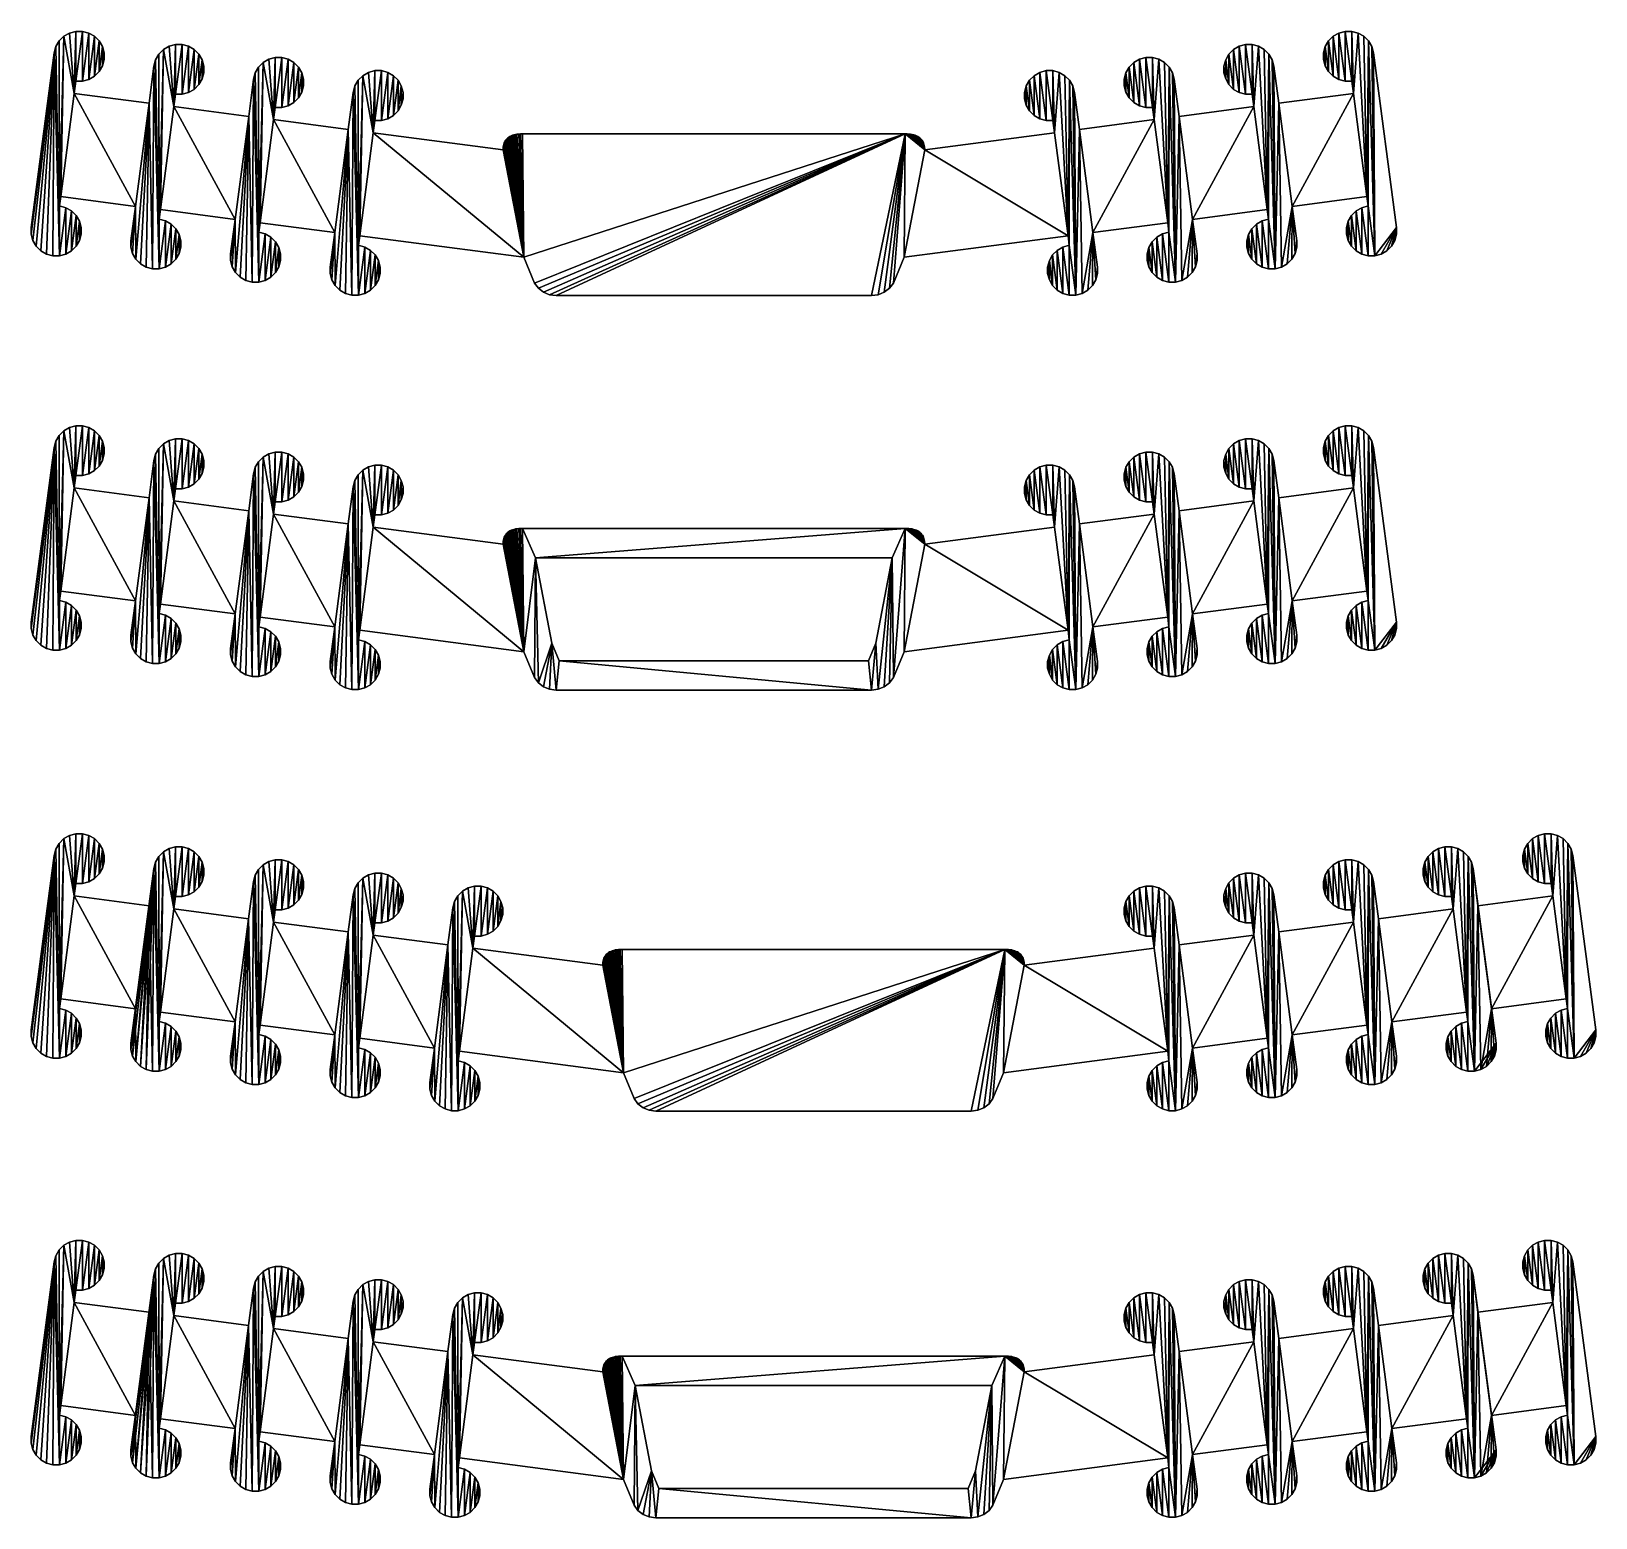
# Model space of a CAD drawing. Extents: x 0 to 187, y 0 to 177.
import ezdxf

# ---------------------------------------------------------------- set-up
doc = ezdxf.new("R2010")
doc.units = 0
doc.header["$LTSCALE"] = 25.4
doc.layers.get('0').update_dxf_attribs({"color": 13, "linetype": 'CONTINUOUS'})

# ---------------------------------------------------------------- blocks, each defined once
blk = doc.blocks.new('MASK_STRAP_4')
at = {"color": 0}
for p, q in [((3.34, 31.96), (3.34, 31.96, 2)), ((3.34, 31.96), (3.34, 31.96, 2)), ((3.89, 32.52), (3.89, 32.52, 2)), ((3.89, 32.52), (3.89, 32.52, 2)), ((4.57, 32.91), (4.57, 32.91, 2)), ((4.57, 32.91), (4.57, 32.91, 2)), ((5.33, 33.11), (5.33, 33.11, 2)), ((5.33, 33.11), (5.33, 33.11, 2)), ((6.11, 33.11), (6.11, 33.11, 2)), ((6.11, 33.11), (6.11, 33.11, 2)), ((6.87, 32.91), (6.87, 32.91, 2)), ((6.87, 32.91), (6.87, 32.91, 2)), ((7.55, 32.52), (7.55, 32.52, 2)), ((7.55, 32.52), (7.55, 32.52, 2)), ((8.1, 31.96), (8.1, 31.96, 2)), ((8.1, 31.96), (8.1, 31.96, 2)), ((178.68, 31.96), (178.68, 31.96, 2)), ((178.68, 31.96), (178.68, 31.96, 2)), ((179.23, 32.52), (179.23, 32.52, 2)), ((179.23, 32.52), (179.23, 32.52, 2)), ((179.91, 32.91), (179.91, 32.91, 2)), ((179.91, 32.91), (179.91, 32.91, 2)), ((180.67, 33.11), (180.67, 33.11, 2)), ((180.67, 33.11), (180.67, 33.11, 2)), ((181.45, 33.11), (181.45, 33.11, 2)), ((181.45, 33.11), (181.45, 33.11, 2)), ((182.21, 32.91), (182.21, 32.91, 2)), ((182.21, 32.91), (182.21, 32.91, 2)), ((182.89, 32.52), (182.89, 32.52, 2)), ((182.89, 32.52), (182.89, 32.52, 2)), ((183.44, 31.96), (183.44, 31.96, 2)), ((183.44, 31.96), (183.44, 31.96, 2)), ((2.74, 30.53), (2.74, 30.53, 2)), ((2.74, 30.53), (2.74, 30.53, 2)), ((2.95, 31.28), (2.95, 31.28, 2)), ((2.95, 31.28), (2.95, 31.28, 2)), ((8.49, 31.28), (8.49, 31.28, 2)), ((8.49, 31.28), (8.49, 31.28, 2)), ((8.69, 30.53), (8.69, 30.53, 2)), ((8.69, 30.53), (8.69, 30.53, 2)), ((15.24, 30.4), (15.24, 30.4, 2)), ((15.24, 30.4), (15.24, 30.4, 2)), ((15.79, 30.95), (15.79, 30.95, 2)), ((15.79, 30.95), (15.79, 30.95, 2)), ((16.47, 31.34), (16.47, 31.34, 2)), ((16.47, 31.34), (16.47, 31.34, 2)), ((17.22, 31.54), (17.22, 31.54, 2)), ((17.22, 31.54), (17.22, 31.54, 2)), ((18.01, 31.54), (18.01, 31.54, 2)), ((18.01, 31.54), (18.01, 31.54, 2)), ((18.76, 31.34), (18.76, 31.34, 2)), ((18.76, 31.34), (18.76, 31.34, 2)), ((19.44, 30.95), (19.44, 30.95, 2)), ((19.44, 30.95), (19.44, 30.95, 2)), ((20, 30.4), (20, 30.4, 2)), ((20, 30.4), (20, 30.4, 2)), ((29.12, 29.98), (29.12, 29.98, 2)), ((29.12, 29.98), (29.12, 29.98, 2)), ((29.91, 29.98), (29.91, 29.98, 2)), ((29.91, 29.98), (29.91, 29.98, 2)), ((156.87, 29.98), (156.87, 29.98, 2)), ((156.87, 29.98), (156.87, 29.98, 2)), ((157.66, 29.98), (157.66, 29.98, 2)), ((157.66, 29.98), (157.66, 29.98, 2)), ((166.78, 30.4), (166.78, 30.4, 2)), ((166.78, 30.4), (166.78, 30.4, 2)), ((167.34, 30.95), (167.34, 30.95, 2)), ((167.34, 30.95), (167.34, 30.95, 2)), ((168.02, 31.34), (168.02, 31.34, 2)), ((168.02, 31.34), (168.02, 31.34, 2)), ((168.77, 31.54), (168.77, 31.54, 2)), ((168.77, 31.54), (168.77, 31.54, 2)), ((169.56, 31.54), (169.56, 31.54, 2)), ((169.56, 31.54), (169.56, 31.54, 2)), ((170.31, 31.34), (170.31, 31.34, 2)), ((170.31, 31.34), (170.31, 31.34, 2)), ((170.99, 30.95), (170.99, 30.95, 2)), ((170.99, 30.95), (170.99, 30.95, 2)), ((171.54, 30.4), (171.54, 30.4, 2)), ((171.54, 30.4), (171.54, 30.4, 2)), ((178.09, 30.53), (178.09, 30.53, 2)), ((178.09, 30.53), (178.09, 30.53, 2)), ((178.29, 31.28), (178.29, 31.28, 2)), ((178.29, 31.28), (178.29, 31.28, 2)), ((183.83, 31.28), (183.83, 31.28, 2)), ((183.83, 31.28), (183.83, 31.28, 2)), ((184.04, 30.53), (184.04, 30.53, 2)), ((184.04, 30.53), (184.04, 30.53, 2)), ((8.1, 28.31), (8.1, 28.31, 2)), ((8.1, 28.31), (8.1, 28.31, 2)), ((8.49, 28.99), (8.49, 28.99, 2)), ((8.49, 28.99), (8.49, 28.99, 2)), ((8.69, 29.75), (8.69, 29.75, 2)), ((8.69, 29.75), (8.69, 29.75, 2)), ((14.64, 28.96), (14.64, 28.96, 2)), ((14.64, 28.96), (14.64, 28.96, 2)), ((14.84, 29.72), (14.84, 29.72, 2)), ((14.84, 29.72), (14.84, 29.72, 2)), ((20.39, 29.72), (20.39, 29.72, 2)), ((20.39, 29.72), (20.39, 29.72, 2)), ((20.59, 28.96), (20.59, 28.96, 2)), ((20.59, 28.96), (20.59, 28.96, 2)), ((20.59, 28.18), (20.59, 28.18, 2)), ((20.59, 28.18), (20.59, 28.18, 2)), ((26.74, 28.15), (26.74, 28.15, 2)), ((26.74, 28.15), (26.74, 28.15, 2)), ((27.13, 28.83), (27.13, 28.83, 2)), ((27.13, 28.83), (27.13, 28.83, 2)), ((27.69, 29.38), (27.69, 29.38, 2)), ((27.69, 29.38), (27.69, 29.38, 2)), ((28.37, 29.78), (28.37, 29.78, 2)), ((28.37, 29.78), (28.37, 29.78, 2)), ((30.66, 29.78), (30.66, 29.78, 2)), ((30.66, 29.78), (30.66, 29.78, 2)), ((31.34, 29.38), (31.34, 29.38, 2)), ((31.34, 29.38), (31.34, 29.38, 2)), ((31.89, 28.83), (31.89, 28.83, 2)), ((31.89, 28.83), (31.89, 28.83, 2)), ((32.29, 28.15), (32.29, 28.15, 2)), ((32.29, 28.15), (32.29, 28.15, 2)), ((40.26, 28.21), (40.26, 28.21, 2)), ((40.26, 28.21), (40.26, 28.21, 2)), ((41.02, 28.41), (41.02, 28.41, 2)), ((41.02, 28.41), (41.02, 28.41, 2)), ((41.8, 28.41), (41.8, 28.41, 2)), ((41.8, 28.41), (41.8, 28.41, 2)), ((42.56, 28.21), (42.56, 28.21, 2)), ((42.56, 28.21), (42.56, 28.21, 2)), ((144.22, 28.21), (144.22, 28.21, 2)), ((144.22, 28.21), (144.22, 28.21, 2)), ((144.98, 28.41), (144.98, 28.41, 2)), ((144.98, 28.41), (144.98, 28.41, 2)), ((145.76, 28.41), (145.76, 28.41, 2)), ((145.76, 28.41), (145.76, 28.41, 2)), ((146.52, 28.21), (146.52, 28.21, 2)), ((146.52, 28.21), (146.52, 28.21, 2)), ((154.49, 28.15), (154.49, 28.15, 2)), ((154.49, 28.15), (154.49, 28.15, 2)), ((154.89, 28.83), (154.89, 28.83, 2)), ((154.89, 28.83), (154.89, 28.83, 2)), ((155.44, 29.38), (155.44, 29.38, 2)), ((155.44, 29.38), (155.44, 29.38, 2)), ((156.12, 29.78), (156.12, 29.78, 2)), ((156.12, 29.78), (156.12, 29.78, 2)), ((158.41, 29.78), (158.41, 29.78, 2)), ((158.41, 29.78), (158.41, 29.78, 2)), ((159.09, 29.38), (159.09, 29.38, 2)), ((159.09, 29.38), (159.09, 29.38, 2)), ((159.65, 28.83), (159.65, 28.83, 2)), ((159.65, 28.83), (159.65, 28.83, 2)), ((160.04, 28.15), (160.04, 28.15, 2)), ((160.04, 28.15), (160.04, 28.15, 2)), ((166.19, 28.96), (166.19, 28.96, 2)), ((166.19, 28.96), (166.19, 28.96, 2)), ((166.19, 28.18), (166.19, 28.18, 2)), ((166.19, 28.18), (166.19, 28.18, 2)), ((166.39, 29.72), (166.39, 29.72, 2)), ((166.39, 29.72), (166.39, 29.72, 2)), ((171.94, 29.72), (171.94, 29.72, 2)), ((171.94, 29.72), (171.94, 29.72, 2)), ((172.14, 28.96), (172.14, 28.96, 2)), ((172.14, 28.96), (172.14, 28.96, 2)), ((178.09, 29.75), (178.09, 29.75, 2)), ((178.09, 29.75), (178.09, 29.75, 2)), ((178.29, 28.99), (178.29, 28.99, 2)), ((178.29, 28.99), (178.29, 28.99, 2)), ((178.68, 28.31), (178.68, 28.31, 2)), ((178.68, 28.31), (178.68, 28.31, 2)), ((5.33, 27.16), (5.33, 27.16, 2)), ((5.33, 27.16), (5.33, 27.16, 2)), ((6.11, 27.16), (6.11, 27.16, 2)), ((6.11, 27.16), (6.11, 27.16, 2)), ((6.87, 27.37), (6.87, 27.37, 2)), ((6.87, 27.37), (6.87, 27.37, 2)), ((7.55, 27.76), (7.55, 27.76, 2)), ((7.55, 27.76), (7.55, 27.76, 2)), ((19.44, 26.19), (19.44, 26.19, 2)), ((19.44, 26.19), (19.44, 26.19, 2)), ((20, 26.74), (20, 26.74, 2)), ((20, 26.74), (20, 26.74, 2)), ((20.39, 27.42), (20.39, 27.42, 2)), ((20.39, 27.42), (20.39, 27.42, 2)), ((26.54, 27.4), (26.54, 27.4, 2)), ((26.54, 27.4), (26.54, 27.4, 2)), ((32.49, 27.4), (32.49, 27.4, 2)), ((32.49, 27.4), (32.49, 27.4, 2)), ((32.49, 26.61), (32.49, 26.61, 2)), ((32.49, 26.61), (32.49, 26.61, 2)), ((38.64, 26.59), (38.64, 26.59, 2)), ((38.64, 26.59), (38.64, 26.59, 2)), ((39.03, 27.26), (39.03, 27.26, 2)), ((39.03, 27.26), (39.03, 27.26, 2)), ((39.58, 27.82), (39.58, 27.82, 2)), ((39.58, 27.82), (39.58, 27.82, 2)), ((43.24, 27.82), (43.24, 27.82, 2)), ((43.24, 27.82), (43.24, 27.82, 2)), ((43.79, 27.26), (43.79, 27.26, 2)), ((43.79, 27.26), (43.79, 27.26, 2)), ((44.18, 26.59), (44.18, 26.59, 2)), ((44.18, 26.59), (44.18, 26.59, 2)), ((51.48, 26.25), (51.48, 26.25, 2)), ((51.48, 26.25), (51.48, 26.25, 2)), ((52.16, 26.64), (52.16, 26.64, 2)), ((52.16, 26.64), (52.16, 26.64, 2)), ((52.92, 26.85), (52.92, 26.85, 2)), ((52.92, 26.85), (52.92, 26.85, 2)), ((53.7, 26.85), (53.7, 26.85, 2)), ((53.7, 26.85), (53.7, 26.85, 2)), ((54.46, 26.64), (54.46, 26.64, 2)), ((54.46, 26.64), (54.46, 26.64, 2)), ((55.13, 26.25), (55.13, 26.25, 2)), ((55.13, 26.25), (55.13, 26.25, 2)), ((131.65, 26.25), (131.65, 26.25, 2)), ((131.65, 26.25), (131.65, 26.25, 2)), ((132.32, 26.64), (132.32, 26.64, 2)), ((132.32, 26.64), (132.32, 26.64, 2)), ((133.08, 26.85), (133.08, 26.85, 2)), ((133.08, 26.85), (133.08, 26.85, 2)), ((133.86, 26.85), (133.86, 26.85, 2)), ((133.86, 26.85), (133.86, 26.85, 2)), ((134.62, 26.64), (134.62, 26.64, 2)), ((134.62, 26.64), (134.62, 26.64, 2)), ((135.3, 26.25), (135.3, 26.25, 2)), ((135.3, 26.25), (135.3, 26.25, 2)), ((142.6, 26.59), (142.6, 26.59, 2)), ((142.6, 26.59), (142.6, 26.59, 2)), ((142.99, 27.26), (142.99, 27.26, 2)), ((142.99, 27.26), (142.99, 27.26, 2)), ((143.54, 27.82), (143.54, 27.82, 2)), ((143.54, 27.82), (143.54, 27.82, 2)), ((147.2, 27.82), (147.2, 27.82, 2)), ((147.2, 27.82), (147.2, 27.82, 2)), ((147.75, 27.26), (147.75, 27.26, 2)), ((147.75, 27.26), (147.75, 27.26, 2)), ((148.14, 26.59), (148.14, 26.59, 2)), ((148.14, 26.59), (148.14, 26.59, 2)), ((154.29, 27.4), (154.29, 27.4, 2)), ((154.29, 27.4), (154.29, 27.4, 2)), ((154.29, 26.61), (154.29, 26.61, 2)), ((154.29, 26.61), (154.29, 26.61, 2)), ((160.24, 27.4), (160.24, 27.4, 2)), ((160.24, 27.4), (160.24, 27.4, 2)), ((166.39, 27.42), (166.39, 27.42, 2)), ((166.39, 27.42), (166.39, 27.42, 2)), ((166.78, 26.74), (166.78, 26.74, 2)), ((166.78, 26.74), (166.78, 26.74, 2)), ((167.34, 26.19), (167.34, 26.19, 2)), ((167.34, 26.19), (167.34, 26.19, 2)), ((179.23, 27.76), (179.23, 27.76, 2)), ((179.23, 27.76), (179.23, 27.76, 2)), ((179.91, 27.37), (179.91, 27.37, 2)), ((179.91, 27.37), (179.91, 27.37, 2)), ((180.67, 27.16), (180.67, 27.16, 2)), ((180.67, 27.16), (180.67, 27.16, 2)), ((181.45, 27.16), (181.45, 27.16, 2)), ((181.45, 27.16), (181.45, 27.16, 2)), ((5.13, 25.69, 2), (3.51, 13.39, 2)), ((5.13, 25.69, 1), (3.51, 13.39, 1)), ((5.13, 25.69, 1), (3.51, 13.39, 1)), ((5.13, 25.69, 2), (3.51, 13.39, 2)), ((5.13, 25.69), (5.13, 25.69, 1)), ((5.13, 25.69), (5.13, 25.69, 1)), ((14.06, 24.52, 1), (12.44, 12.22, 1)), ((14.06, 24.52, 1), (12.44, 12.22, 1)), ((14.06, 24.52), (14.06, 24.52, 1)), ((14.06, 24.52), (14.06, 24.52, 1)), ((17.22, 25.6), (17.22, 25.6, 2)), ((17.22, 25.6), (17.22, 25.6, 2)), ((18.01, 25.6), (18.01, 25.6, 2)), ((18.01, 25.6), (18.01, 25.6, 2)), ((18.76, 25.8), (18.76, 25.8, 2)), ((18.76, 25.8), (18.76, 25.8, 2)), ((31.34, 24.62), (31.34, 24.62, 2)), ((31.34, 24.62), (31.34, 24.62, 2)), ((31.89, 25.18), (31.89, 25.18, 2)), ((31.89, 25.18), (31.89, 25.18, 2)), ((32.29, 25.86), (32.29, 25.86, 2)), ((32.29, 25.86), (32.29, 25.86, 2)), ((38.44, 25.83), (38.44, 25.83, 2)), ((38.44, 25.83), (38.44, 25.83, 2)), ((44.18, 24.29), (44.18, 24.29, 2)), ((44.18, 24.29), (44.18, 24.29, 2)), ((44.39, 25.83), (44.39, 25.83, 2)), ((44.39, 25.83), (44.39, 25.83, 2)), ((44.39, 25.05), (44.39, 25.05, 2)), ((44.39, 25.05), (44.39, 25.05, 2)), ((50.54, 25.02), (50.54, 25.02, 2)), ((50.54, 25.02), (50.54, 25.02, 2)), ((50.93, 25.7), (50.93, 25.7, 2)), ((50.93, 25.7), (50.93, 25.7, 2)), ((55.69, 25.7), (55.69, 25.7, 2)), ((55.69, 25.7), (55.69, 25.7, 2)), ((56.08, 25.02), (56.08, 25.02, 2)), ((56.08, 25.02), (56.08, 25.02, 2)), ((130.7, 25.02), (130.7, 25.02, 2)), ((130.7, 25.02), (130.7, 25.02, 2)), ((131.09, 25.7), (131.09, 25.7, 2)), ((131.09, 25.7), (131.09, 25.7, 2)), ((135.85, 25.7), (135.85, 25.7, 2)), ((135.85, 25.7), (135.85, 25.7, 2)), ((136.24, 25.02), (136.24, 25.02, 2)), ((136.24, 25.02), (136.24, 25.02, 2)), ((142.39, 25.83), (142.39, 25.83, 2)), ((142.39, 25.83), (142.39, 25.83, 2)), ((142.39, 25.05), (142.39, 25.05, 2)), ((142.39, 25.05), (142.39, 25.05, 2)), ((142.6, 24.29), (142.6, 24.29, 2)), ((142.6, 24.29), (142.6, 24.29, 2)), ((148.34, 25.83), (148.34, 25.83, 2)), ((148.34, 25.83), (148.34, 25.83, 2)), ((154.49, 25.86), (154.49, 25.86, 2)), ((154.49, 25.86), (154.49, 25.86, 2)), ((154.89, 25.18), (154.89, 25.18, 2)), ((154.89, 25.18), (154.89, 25.18, 2)), ((155.44, 24.62), (155.44, 24.62, 2)), ((155.44, 24.62), (155.44, 24.62, 2)), ((168.02, 25.8), (168.02, 25.8, 2)), ((168.02, 25.8), (168.02, 25.8, 2)), ((168.77, 25.6), (168.77, 25.6, 2)), ((168.77, 25.6), (168.77, 25.6, 2)), ((169.56, 25.6), (169.56, 25.6, 2)), ((169.56, 25.6), (169.56, 25.6, 2)), ((172.72, 24.52), (172.72, 24.52, 1)), ((172.72, 24.52, 1), (174.34, 12.22, 1)), ((172.72, 24.52, 1), (174.34, 12.22, 1)), ((172.72, 24.52), (172.72, 24.52, 1)), ((181.65, 25.69, 1), (183.27, 13.39, 1)), ((181.65, 25.69, 2), (183.27, 13.39, 2)), ((181.65, 25.69), (181.65, 25.69, 1)), ((181.65, 25.69), (181.65, 25.69, 1)), ((181.65, 25.69, 2), (183.27, 13.39, 2)), ((181.65, 25.69, 1), (183.27, 13.39, 1)), ((17.03, 24.13, 1), (15.41, 11.82, 1)), ((17.03, 24.13, 2), (15.41, 11.82, 2)), ((17.03, 24.13, 2), (15.41, 11.82, 2)), ((17.03, 24.13, 1), (15.41, 11.82, 1)), ((17.03, 24.13), (17.03, 24.13, 1)), ((17.03, 24.13), (17.03, 24.13, 1)), ((25.95, 22.96, 2), (24.33, 10.65, 2)), ((25.95, 22.96, 1), (24.33, 10.65, 1)), ((25.95, 22.96, 2), (24.33, 10.65, 2)), ((25.95, 22.96, 1), (24.33, 10.65, 1)), ((25.95, 22.96), (25.95, 22.96, 1)), ((25.95, 22.96), (25.95, 22.96, 1)), ((28.93, 22.57, 1), (27.31, 10.26, 1)), ((28.93, 22.57, 2), (27.31, 10.26, 2)), ((28.93, 22.57, 2), (27.31, 10.26, 2)), ((28.93, 22.57, 1), (27.31, 10.26, 1)), ((28.93, 22.57), (28.93, 22.57, 1)), ((28.93, 22.57), (28.93, 22.57, 1)), ((29.12, 24.03), (29.12, 24.03, 2)), ((29.12, 24.03), (29.12, 24.03, 2)), ((29.91, 24.03), (29.91, 24.03, 2)), ((29.91, 24.03), (29.91, 24.03, 2)), ((30.66, 24.23), (30.66, 24.23, 2)), ((30.66, 24.23), (30.66, 24.23, 2)), ((41.02, 22.46), (41.02, 22.46, 2)), ((41.02, 22.46), (41.02, 22.46, 2)), ((41.8, 22.46), (41.8, 22.46, 2)), ((41.8, 22.46), (41.8, 22.46, 2)), ((42.56, 22.67), (42.56, 22.67, 2)), ((42.56, 22.67), (42.56, 22.67, 2)), ((43.24, 23.06), (43.24, 23.06, 2)), ((43.24, 23.06), (43.24, 23.06, 2)), ((43.79, 23.61), (43.79, 23.61, 2)), ((43.79, 23.61), (43.79, 23.61, 2)), ((50.33, 24.26), (50.33, 24.26, 2)), ((50.33, 24.26), (50.33, 24.26, 2)), ((56.08, 22.72), (56.08, 22.72, 2)), ((56.08, 22.72), (56.08, 22.72, 2)), ((56.28, 24.26), (56.28, 24.26, 2)), ((56.28, 24.26), (56.28, 24.26, 2)), ((56.28, 23.48), (56.28, 23.48, 2)), ((56.28, 23.48), (56.28, 23.48, 2)), ((130.5, 24.26), (130.5, 24.26, 2)), ((130.5, 24.26), (130.5, 24.26, 2)), ((130.5, 23.48), (130.5, 23.48, 2)), ((130.5, 23.48), (130.5, 23.48, 2)), ((130.7, 22.72), (130.7, 22.72, 2)), ((130.7, 22.72), (130.7, 22.72, 2)), ((136.45, 24.26), (136.45, 24.26, 2)), ((136.45, 24.26), (136.45, 24.26, 2)), ((142.99, 23.61), (142.99, 23.61, 2)), ((142.99, 23.61), (142.99, 23.61, 2)), ((143.54, 23.06), (143.54, 23.06, 2)), ((143.54, 23.06), (143.54, 23.06, 2)), ((144.22, 22.67), (144.22, 22.67, 2)), ((144.22, 22.67), (144.22, 22.67, 2)), ((144.98, 22.46), (144.98, 22.46, 2)), ((144.98, 22.46), (144.98, 22.46, 2)), ((145.76, 22.46), (145.76, 22.46, 2)), ((145.76, 22.46), (145.76, 22.46, 2)), ((156.12, 24.23), (156.12, 24.23, 2)), ((156.12, 24.23), (156.12, 24.23, 2)), ((156.87, 24.03), (156.87, 24.03, 2)), ((156.87, 24.03), (156.87, 24.03, 2)), ((157.66, 24.03), (157.66, 24.03, 2)), ((157.66, 24.03), (157.66, 24.03, 2)), ((157.85, 22.57, 1), (159.47, 10.26, 1)), ((157.85, 22.57), (157.85, 22.57, 1)), ((157.85, 22.57, 1), (159.47, 10.26, 1)), ((157.85, 22.57, 2), (159.47, 10.26, 2)), ((157.85, 22.57), (157.85, 22.57, 1)), ((157.85, 22.57, 2), (159.47, 10.26, 2)), ((160.83, 22.96, 1), (162.45, 10.65, 1)), ((160.83, 22.96), (160.83, 22.96, 1)), ((160.83, 22.96, 2), (162.45, 10.65, 2)), ((160.83, 22.96), (160.83, 22.96, 1)), ((160.83, 22.96, 1), (162.45, 10.65, 1)), ((160.83, 22.96, 2), (162.45, 10.65, 2)), ((169.75, 24.13, 1), (171.37, 11.82, 1)), ((169.75, 24.13, 2), (171.37, 11.82, 2)), ((169.75, 24.13), (169.75, 24.13, 1)), ((169.75, 24.13), (169.75, 24.13, 1)), ((169.75, 24.13, 1), (171.37, 11.82, 1)), ((169.75, 24.13, 2), (171.37, 11.82, 2)), ((37.85, 21.39, 1), (36.23, 9.09, 1)), ((37.85, 21.39, 2), (36.23, 9.09, 2)), ((37.85, 21.39, 1), (36.23, 9.09, 1)), ((37.85, 21.39, 2), (36.23, 9.09, 2)), ((37.85, 21.39), (37.85, 21.39, 1)), ((37.85, 21.39), (37.85, 21.39, 1)), ((40.83, 21, 1), (39.21, 8.7, 1)), ((40.83, 21, 2), (39.21, 8.7, 2)), ((40.83, 21, 2), (39.21, 8.7, 2)), ((40.83, 21, 1), (39.21, 8.7, 1)), ((40.83, 21), (40.83, 21, 1)), ((40.83, 21), (40.83, 21, 1)), ((52.92, 20.9), (52.92, 20.9, 2)), ((52.92, 20.9), (52.92, 20.9, 2)), ((53.7, 20.9), (53.7, 20.9, 2)), ((53.7, 20.9), (53.7, 20.9, 2)), ((54.46, 21.1), (54.46, 21.1, 2)), ((54.46, 21.1), (54.46, 21.1, 2)), ((55.13, 21.49), (55.13, 21.49, 2)), ((55.13, 21.49), (55.13, 21.49, 2)), ((55.69, 22.05), (55.69, 22.05, 2)), ((55.69, 22.05), (55.69, 22.05, 2)), ((131.09, 22.05), (131.09, 22.05, 2)), ((131.09, 22.05), (131.09, 22.05, 2)), ((131.65, 21.49), (131.65, 21.49, 2)), ((131.65, 21.49), (131.65, 21.49, 2)), ((132.32, 21.1), (132.32, 21.1, 2)), ((132.32, 21.1), (132.32, 21.1, 2)), ((133.08, 20.9), (133.08, 20.9, 2)), ((133.08, 20.9), (133.08, 20.9, 2)), ((133.86, 20.9), (133.86, 20.9, 2)), ((133.86, 20.9), (133.86, 20.9, 2)), ((145.95, 21, 1), (147.57, 8.7, 1)), ((145.95, 21), (145.95, 21, 1)), ((145.95, 21, 1), (147.57, 8.7, 1)), ((145.95, 21, 2), (147.57, 8.7, 2)), ((145.95, 21), (145.95, 21, 1)), ((145.95, 21, 2), (147.57, 8.7, 2)), ((148.93, 21.39, 1), (150.55, 9.09, 1)), ((148.93, 21.39), (148.93, 21.39, 1)), ((148.93, 21.39, 2), (150.55, 9.09, 2)), ((148.93, 21.39, 1), (150.55, 9.09, 1)), ((148.93, 21.39), (148.93, 21.39, 1)), ((148.93, 21.39, 2), (150.55, 9.09, 2)), ((49.75, 19.83, 1), (48.13, 7.53, 1)), ((49.75, 19.83, 2), (48.13, 7.53, 2)), ((49.75, 19.83, 1), (48.13, 7.53, 1)), ((49.75, 19.83, 2), (48.13, 7.53, 2)), ((49.75, 19.83), (49.75, 19.83, 1)), ((49.75, 19.83), (49.75, 19.83, 1)), ((52.73, 19.44, 1), (51.11, 7.14, 1)), ((52.73, 19.44, 2), (51.11, 7.14, 2)), ((52.73, 19.44, 2), (51.11, 7.14, 2)), ((52.73, 19.44, 1), (51.11, 7.14, 1)), ((52.73, 19.44), (52.73, 19.44, 1)), ((52.73, 19.44), (52.73, 19.44, 1)), ((68.68, 18.73), (68.68, 18.73, 2)), ((68.68, 18.73), (68.68, 18.73, 2)), ((68.79, 18.83), (68.79, 18.83, 2)), ((68.79, 18.83), (68.79, 18.83, 2)), ((68.91, 18.92), (68.91, 18.92, 2)), ((68.91, 18.92), (68.91, 18.92, 2)), ((69.04, 19), (69.04, 19, 2)), ((69.04, 19), (69.04, 19, 2)), ((69.19, 19.07), (69.19, 19.07, 2)), ((69.19, 19.07), (69.19, 19.07, 2)), ((69.35, 19.13), (69.35, 19.13, 2)), ((69.35, 19.13), (69.35, 19.13, 2)), ((69.52, 19.18), (69.52, 19.18, 2)), ((69.52, 19.18), (69.52, 19.18, 2)), ((69.7, 19.23), (69.7, 19.23, 2)), ((69.7, 19.23), (69.7, 19.23, 2)), ((69.89, 19.26), (69.89, 19.26, 2)), ((69.89, 19.26), (69.89, 19.26, 2)), ((70.1, 19.28), (70.1, 19.28, 2)), ((70.1, 19.28), (70.1, 19.28, 2)), ((70.31, 19.3), (70.31, 19.3, 2)), ((70.31, 19.3), (70.31, 19.3, 2)), ((70.54, 19.3), (70.54, 19.3, 2)), ((70.54, 19.3), (70.54, 19.3, 2)), ((116.24, 19.3), (116.24, 19.3, 2)), ((116.24, 19.3), (116.24, 19.3, 2)), ((116.47, 19.3), (116.47, 19.3, 2)), ((116.47, 19.3), (116.47, 19.3, 2)), ((116.68, 19.28), (116.68, 19.28, 2)), ((116.68, 19.28), (116.68, 19.28, 2)), ((116.89, 19.26), (116.89, 19.26, 2)), ((116.89, 19.26), (116.89, 19.26, 2)), ((117.08, 19.23), (117.08, 19.23, 2)), ((117.08, 19.23), (117.08, 19.23, 2)), ((117.26, 19.18), (117.26, 19.18, 2)), ((117.26, 19.18), (117.26, 19.18, 2)), ((117.43, 19.13), (117.43, 19.13, 2)), ((117.43, 19.13), (117.43, 19.13, 2)), ((117.59, 19.07), (117.59, 19.07, 2)), ((117.59, 19.07), (117.59, 19.07, 2)), ((117.74, 19), (117.74, 19, 2)), ((117.74, 19), (117.74, 19, 2)), ((117.87, 18.92), (117.87, 18.92, 2)), ((117.87, 18.92), (117.87, 18.92, 2)), ((117.99, 18.83), (117.99, 18.83, 2)), ((117.99, 18.83), (117.99, 18.83, 2)), ((118.1, 18.73), (118.1, 18.73, 2)), ((118.1, 18.73), (118.1, 18.73, 2)), ((134.06, 19.44, 1), (135.68, 7.14, 1)), ((134.06, 19.44, 1), (135.68, 7.14, 1)), ((134.06, 19.44, 2), (135.68, 7.14, 2)), ((134.06, 19.44), (134.06, 19.44, 1)), ((134.06, 19.44), (134.06, 19.44, 1)), ((134.06, 19.44, 2), (135.68, 7.14, 2)), ((137.03, 19.83, 1), (138.65, 7.53, 1)), ((137.03, 19.83), (137.03, 19.83, 1)), ((137.03, 19.83, 2), (138.65, 7.53, 2)), ((137.03, 19.83, 1), (138.65, 7.53, 1)), ((137.03, 19.83), (137.03, 19.83, 1)), ((137.03, 19.83, 2), (138.65, 7.53, 2)), ((68.22, 17.59), (68.22, 17.59, 2)), ((68.22, 17.59), (68.22, 17.59, 2)), ((68.22, 17.41), (68.22, 17.41, 1)), ((68.22, 17.41), (68.22, 17.41, 1)), ((68.22, 17.41, 1), (68.22, 17.41, 2)), ((68.22, 17.41, 1), (70.69, 4.57, 1)), ((68.22, 17.41, 2), (70.69, 4.57, 2)), ((68.22, 17.41, 1), (70.69, 4.57, 1)), ((68.22, 17.41, 2), (70.69, 4.57, 2)), ((68.22, 17.41, 1), (68.22, 17.41, 2)), ((68.24, 17.77), (68.24, 17.77, 2)), ((68.24, 17.77), (68.24, 17.77, 2)), ((68.26, 17.93), (68.26, 17.93, 2)), ((68.26, 17.93), (68.26, 17.93, 2)), ((68.3, 18.09), (68.3, 18.09, 2)), ((68.3, 18.09), (68.3, 18.09, 2)), ((68.35, 18.24), (68.35, 18.24, 2)), ((68.35, 18.24), (68.35, 18.24, 2)), ((68.42, 18.37), (68.42, 18.37, 2)), ((68.42, 18.37), (68.42, 18.37, 2)), ((68.49, 18.5), (68.49, 18.5, 2)), ((68.49, 18.5), (68.49, 18.5, 2)), ((68.58, 18.62), (68.58, 18.62, 2)), ((68.58, 18.62), (68.58, 18.62, 2)), ((118.56, 17.41, 1), (116.09, 4.57, 1)), ((118.56, 17.41, 2), (116.09, 4.57, 2)), ((118.56, 17.41, 1), (116.09, 4.57, 1)), ((118.56, 17.41, 2), (116.09, 4.57, 2)), ((118.2, 18.62), (118.2, 18.62, 2)), ((118.2, 18.62), (118.2, 18.62, 2)), ((118.29, 18.5), (118.29, 18.5, 2)), ((118.29, 18.5), (118.29, 18.5, 2)), ((118.36, 18.37), (118.36, 18.37, 2)), ((118.36, 18.37), (118.36, 18.37, 2)), ((118.43, 18.24), (118.43, 18.24, 2)), ((118.43, 18.24), (118.43, 18.24, 2)), ((118.48, 18.09), (118.48, 18.09, 2)), ((118.48, 18.09), (118.48, 18.09, 2)), ((118.52, 17.93), (118.52, 17.93, 2)), ((118.52, 17.93), (118.52, 17.93, 2)), ((118.54, 17.77), (118.54, 17.77, 2)), ((118.54, 17.77), (118.54, 17.77, 2)), ((118.56, 17.59), (118.56, 17.59, 2)), ((118.56, 17.59), (118.56, 17.59, 2)), ((118.56, 17.41, 1), (118.56, 17.41, 2)), ((118.56, 17.41), (118.56, 17.41, 1)), ((118.56, 17.41), (118.56, 17.41, 1)), ((118.56, 17.41, 1), (118.56, 17.41, 2)), ((72.09, 15.8, 2), (72.09, 15.8)), ((72.09, 15.8, 2), (72.09, 15.8)), ((72.09, 15.8, 2), (74.06, 5.58, 2)), ((72.09, 15.8), (74.06, 5.58)), ((72.09, 15.8), (74.06, 5.58)), ((72.09, 15.8, 2), (74.06, 5.58, 2)), ((112.72, 5.58, 2), (114.69, 15.8, 2)), ((112.72, 5.58), (114.69, 15.8)), ((112.72, 5.58), (114.69, 15.8)), ((112.72, 5.58, 2), (114.69, 15.8, 2)), ((114.69, 15.8, 2), (114.69, 15.8)), ((114.69, 15.8, 2), (114.69, 15.8)), ((3.51, 13.39), (3.51, 13.39, 1)), ((3.51, 13.39), (3.51, 13.39, 1)), ((183.27, 13.39), (183.27, 13.39, 1)), ((183.27, 13.39), (183.27, 13.39, 1)), ((3.37, 12.26), (3.37, 12.26, 2)), ((3.37, 12.26), (3.37, 12.26, 2)), ((4.12, 12.06), (4.12, 12.06, 2)), ((4.12, 12.06), (4.12, 12.06, 2)), ((4.8, 11.67), (4.8, 11.67, 2)), ((4.8, 11.67), (4.8, 11.67, 2)), ((12.44, 12.22), (12.44, 12.22, 1)), ((12.44, 12.22), (12.44, 12.22, 1)), ((15.41, 11.82), (15.41, 11.82, 1)), ((15.41, 11.82), (15.41, 11.82, 1)), ((171.37, 11.82), (171.37, 11.82, 1)), ((171.37, 11.82), (171.37, 11.82, 1)), ((174.34, 12.22), (174.34, 12.22, 1)), ((174.34, 12.22), (174.34, 12.22, 1)), ((181.98, 11.67), (181.98, 11.67, 2)), ((181.98, 11.67), (181.98, 11.67, 2)), ((182.66, 12.06), (182.66, 12.06, 2)), ((182.66, 12.06), (182.66, 12.06, 2)), ((183.41, 12.26), (183.41, 12.26, 2)), ((183.41, 12.26), (183.41, 12.26, 2)), ((0, 9.68), (0, 9.68, 2)), ((0, 9.68), (0, 9.68, 2)), ((5.35, 11.11), (5.35, 11.11, 2)), ((5.35, 11.11), (5.35, 11.11, 2)), ((5.75, 10.44), (5.75, 10.44, 2)), ((5.75, 10.44), (5.75, 10.44, 2)), ((5.95, 9.68), (5.95, 9.68, 2)), ((5.95, 9.68), (5.95, 9.68, 2)), ((15.26, 10.7), (15.26, 10.7, 2)), ((15.26, 10.7), (15.26, 10.7, 2)), ((16.02, 10.49), (16.02, 10.49, 2)), ((16.02, 10.49), (16.02, 10.49, 2)), ((16.7, 10.1), (16.7, 10.1, 2)), ((16.7, 10.1), (16.7, 10.1, 2)), ((17.25, 9.55), (17.25, 9.55, 2)), ((17.25, 9.55), (17.25, 9.55, 2)), ((24.33, 10.65), (24.33, 10.65, 1)), ((24.33, 10.65), (24.33, 10.65, 1)), ((27.31, 10.26), (27.31, 10.26, 1)), ((27.31, 10.26), (27.31, 10.26, 1)), ((159.47, 10.26), (159.47, 10.26, 1)), ((159.47, 10.26), (159.47, 10.26, 1)), ((162.45, 10.65), (162.45, 10.65, 1)), ((162.45, 10.65), (162.45, 10.65, 1)), ((169.53, 9.55), (169.53, 9.55, 2)), ((169.53, 9.55), (169.53, 9.55, 2)), ((170.08, 10.1), (170.08, 10.1, 2)), ((170.08, 10.1), (170.08, 10.1, 2)), ((170.76, 10.49), (170.76, 10.49, 2)), ((170.76, 10.49), (170.76, 10.49, 2)), ((171.52, 10.7), (171.52, 10.7, 2)), ((171.52, 10.7), (171.52, 10.7, 2)), ((180.83, 9.68), (180.83, 9.68, 2)), ((180.83, 9.68), (180.83, 9.68, 2)), ((181.03, 10.44), (181.03, 10.44, 2)), ((181.03, 10.44), (181.03, 10.44, 2)), ((181.43, 11.11), (181.43, 11.11, 2)), ((181.43, 11.11), (181.43, 11.11, 2)), ((186.78, 9.68), (186.78, 9.68, 2)), ((186.78, 9.68), (186.78, 9.68, 2)), ((0, 8.9), (0, 8.9, 2)), ((0, 8.9), (0, 8.9, 2)), ((0.2, 8.14), (0.2, 8.14, 2)), ((0.2, 8.14), (0.2, 8.14, 2)), ((5.75, 8.14), (5.75, 8.14, 2)), ((5.75, 8.14), (5.75, 8.14, 2)), ((5.95, 8.9), (5.95, 8.9, 2)), ((5.95, 8.9), (5.95, 8.9, 2)), ((11.9, 8.11), (11.9, 8.11, 2)), ((11.9, 8.11), (11.9, 8.11, 2)), ((17.64, 8.87), (17.64, 8.87, 2)), ((17.64, 8.87), (17.64, 8.87, 2)), ((17.85, 8.11), (17.85, 8.11, 2)), ((17.85, 8.11), (17.85, 8.11, 2)), ((27.16, 9.13), (27.16, 9.13, 2)), ((27.16, 9.13), (27.16, 9.13, 2)), ((27.92, 8.93), (27.92, 8.93, 2)), ((27.92, 8.93), (27.92, 8.93, 2)), ((28.6, 8.54), (28.6, 8.54, 2)), ((28.6, 8.54), (28.6, 8.54, 2)), ((29.15, 7.98), (29.15, 7.98, 2)), ((29.15, 7.98), (29.15, 7.98, 2)), ((36.23, 9.09), (36.23, 9.09, 1)), ((36.23, 9.09), (36.23, 9.09, 1)), ((39.06, 7.56), (39.06, 7.56, 2)), ((39.06, 7.56), (39.06, 7.56, 2)), ((39.21, 8.7), (39.21, 8.7, 1)), ((39.21, 8.7), (39.21, 8.7, 1)), ((48.13, 7.53), (48.13, 7.53, 1)), ((48.13, 7.53), (48.13, 7.53, 1)), ((138.65, 7.53), (138.65, 7.53, 1)), ((138.65, 7.53), (138.65, 7.53, 1)), ((147.57, 8.7), (147.57, 8.7, 1)), ((147.57, 8.7), (147.57, 8.7, 1)), ((147.72, 7.56), (147.72, 7.56, 2)), ((147.72, 7.56), (147.72, 7.56, 2)), ((150.55, 9.09), (150.55, 9.09, 1)), ((150.55, 9.09), (150.55, 9.09, 1)), ((157.63, 7.98), (157.63, 7.98, 2)), ((157.63, 7.98), (157.63, 7.98, 2)), ((158.18, 8.54), (158.18, 8.54, 2)), ((158.18, 8.54), (158.18, 8.54, 2)), ((158.86, 8.93), (158.86, 8.93, 2)), ((158.86, 8.93), (158.86, 8.93, 2)), ((159.62, 9.13), (159.62, 9.13, 2)), ((159.62, 9.13), (159.62, 9.13, 2)), ((168.93, 8.11), (168.93, 8.11, 2)), ((168.93, 8.11), (168.93, 8.11, 2)), ((169.14, 8.87), (169.14, 8.87, 2)), ((169.14, 8.87), (169.14, 8.87, 2)), ((174.88, 8.11), (174.88, 8.11, 2)), ((174.88, 8.11), (174.88, 8.11, 2)), ((180.83, 8.9), (180.83, 8.9, 2)), ((180.83, 8.9), (180.83, 8.9, 2)), ((181.03, 8.14), (181.03, 8.14, 2)), ((181.03, 8.14), (181.03, 8.14, 2)), ((186.58, 8.14), (186.58, 8.14, 2)), ((186.58, 8.14), (186.58, 8.14, 2)), ((186.78, 8.9), (186.78, 8.9, 2)), ((186.78, 8.9), (186.78, 8.9, 2)), ((0.59, 7.46), (0.59, 7.46, 2)), ((0.59, 7.46), (0.59, 7.46, 2)), ((1.15, 6.91), (1.15, 6.91, 2)), ((1.15, 6.91), (1.15, 6.91, 2)), ((1.83, 6.52), (1.83, 6.52, 2)), ((1.83, 6.52), (1.83, 6.52, 2)), ((2.58, 6.31), (2.58, 6.31, 2)), ((2.58, 6.31), (2.58, 6.31, 2)), ((3.37, 6.31), (3.37, 6.31, 2)), ((3.37, 6.31), (3.37, 6.31, 2)), ((4.12, 6.52), (4.12, 6.52, 2)), ((4.12, 6.52), (4.12, 6.52, 2)), ((4.8, 6.91), (4.8, 6.91, 2)), ((4.8, 6.91), (4.8, 6.91, 2)), ((5.35, 7.46), (5.35, 7.46, 2)), ((5.35, 7.46), (5.35, 7.46, 2)), ((11.9, 7.33), (11.9, 7.33, 2)), ((11.9, 7.33), (11.9, 7.33, 2)), ((12.1, 6.57), (12.1, 6.57, 2)), ((12.1, 6.57), (12.1, 6.57, 2)), ((12.49, 5.9), (12.49, 5.9, 2)), ((12.49, 5.9), (12.49, 5.9, 2)), ((17.25, 5.9), (17.25, 5.9, 2)), ((17.25, 5.9), (17.25, 5.9, 2)), ((17.64, 6.57), (17.64, 6.57, 2)), ((17.64, 6.57), (17.64, 6.57, 2)), ((17.85, 7.33), (17.85, 7.33, 2)), ((17.85, 7.33), (17.85, 7.33, 2)), ((23.79, 6.55), (23.79, 6.55, 2)), ((23.79, 6.55), (23.79, 6.55, 2)), ((23.79, 5.76), (23.79, 5.76, 2)), ((23.79, 5.76), (23.79, 5.76, 2)), ((29.54, 7.3), (29.54, 7.3, 2)), ((29.54, 7.3), (29.54, 7.3, 2)), ((29.74, 6.55), (29.74, 6.55, 2)), ((29.74, 6.55), (29.74, 6.55, 2)), ((29.74, 5.76), (29.74, 5.76, 2)), ((29.74, 5.76), (29.74, 5.76, 2)), ((39.81, 7.36), (39.81, 7.36, 2)), ((39.81, 7.36), (39.81, 7.36, 2)), ((40.49, 6.97), (40.49, 6.97, 2)), ((40.49, 6.97), (40.49, 6.97, 2)), ((41.05, 6.42), (41.05, 6.42, 2)), ((41.05, 6.42), (41.05, 6.42, 2)), ((41.44, 5.74), (41.44, 5.74, 2)), ((41.44, 5.74), (41.44, 5.74, 2)), ((50.96, 6), (50.96, 6, 2)), ((50.96, 6), (50.96, 6, 2)), ((51.11, 7.14), (51.11, 7.14, 1)), ((51.11, 7.14), (51.11, 7.14, 1)), ((51.71, 5.79), (51.71, 5.79, 2)), ((51.71, 5.79), (51.71, 5.79, 2)), ((135.07, 5.79), (135.07, 5.79, 2)), ((135.07, 5.79), (135.07, 5.79, 2)), ((135.68, 7.14), (135.68, 7.14, 1)), ((135.68, 7.14), (135.68, 7.14, 1)), ((135.83, 6), (135.83, 6, 2)), ((135.83, 6), (135.83, 6, 2)), ((145.34, 5.74), (145.34, 5.74, 2)), ((145.34, 5.74), (145.34, 5.74, 2)), ((145.73, 6.42), (145.73, 6.42, 2)), ((145.73, 6.42), (145.73, 6.42, 2)), ((146.29, 6.97), (146.29, 6.97, 2)), ((146.29, 6.97), (146.29, 6.97, 2)), ((146.97, 7.36), (146.97, 7.36, 2)), ((146.97, 7.36), (146.97, 7.36, 2)), ((157.04, 6.55), (157.04, 6.55, 2)), ((157.04, 6.55), (157.04, 6.55, 2)), ((157.04, 5.76), (157.04, 5.76, 2)), ((157.04, 5.76), (157.04, 5.76, 2)), ((157.24, 7.3), (157.24, 7.3, 2)), ((157.24, 7.3), (157.24, 7.3, 2)), ((162.99, 6.55), (162.99, 6.55, 2)), ((162.99, 6.55), (162.99, 6.55, 2)), ((162.99, 5.76), (162.99, 5.76, 2)), ((162.99, 5.76), (162.99, 5.76, 2)), ((168.93, 7.33), (168.93, 7.33, 2)), ((168.93, 7.33), (168.93, 7.33, 2)), ((169.14, 6.57), (169.14, 6.57, 2)), ((169.14, 6.57), (169.14, 6.57, 2)), ((169.53, 5.9), (169.53, 5.9, 2)), ((169.53, 5.9), (169.53, 5.9, 2)), ((174.29, 5.9), (174.29, 5.9, 2)), ((174.29, 5.9), (174.29, 5.9, 2)), ((174.68, 6.57), (174.68, 6.57, 2)), ((174.68, 6.57), (174.68, 6.57, 2)), ((174.88, 7.33), (174.88, 7.33, 2)), ((174.88, 7.33), (174.88, 7.33, 2)), ((181.43, 7.46), (181.43, 7.46, 2)), ((181.43, 7.46), (181.43, 7.46, 2)), ((181.98, 6.91), (181.98, 6.91, 2)), ((181.98, 6.91), (181.98, 6.91, 2)), ((182.66, 6.52), (182.66, 6.52, 2)), ((182.66, 6.52), (182.66, 6.52, 2)), ((183.41, 6.31), (183.41, 6.31, 2)), ((183.41, 6.31), (183.41, 6.31, 2)), ((184.2, 6.31), (184.2, 6.31, 2)), ((184.2, 6.31), (184.2, 6.31, 2)), ((184.95, 6.52), (184.95, 6.52, 2)), ((184.95, 6.52), (184.95, 6.52, 2)), ((185.63, 6.91), (185.63, 6.91, 2)), ((185.63, 6.91), (185.63, 6.91, 2)), ((186.19, 7.46), (186.19, 7.46, 2)), ((186.19, 7.46), (186.19, 7.46, 2)), ((13.05, 5.34), (13.05, 5.34, 2)), ((13.05, 5.34), (13.05, 5.34, 2)), ((13.72, 4.95), (13.72, 4.95, 2)), ((13.72, 4.95), (13.72, 4.95, 2)), ((14.48, 4.75), (14.48, 4.75, 2)), ((14.48, 4.75), (14.48, 4.75, 2)), ((15.26, 4.75), (15.26, 4.75, 2)), ((15.26, 4.75), (15.26, 4.75, 2)), ((16.02, 4.95), (16.02, 4.95, 2)), ((16.02, 4.95), (16.02, 4.95, 2)), ((16.7, 5.34), (16.7, 5.34, 2)), ((16.7, 5.34), (16.7, 5.34, 2)), ((24, 5.01), (24, 5.01, 2)), ((24, 5.01), (24, 5.01, 2)), ((24.39, 4.33), (24.39, 4.33, 2)), ((24.39, 4.33), (24.39, 4.33, 2)), ((24.94, 3.78), (24.94, 3.78, 2)), ((24.94, 3.78), (24.94, 3.78, 2)), ((28.6, 3.78), (28.6, 3.78, 2)), ((28.6, 3.78), (28.6, 3.78, 2)), ((29.15, 4.33), (29.15, 4.33, 2)), ((29.15, 4.33), (29.15, 4.33, 2)), ((29.54, 5.01), (29.54, 5.01, 2)), ((29.54, 5.01), (29.54, 5.01, 2)), ((35.69, 4.98), (35.69, 4.98, 2)), ((35.69, 4.98), (35.69, 4.98, 2)), ((35.69, 4.2), (35.69, 4.2, 2)), ((35.69, 4.2), (35.69, 4.2, 2)), ((41.64, 4.98), (41.64, 4.98, 2)), ((41.64, 4.98), (41.64, 4.98, 2)), ((41.64, 4.2), (41.64, 4.2, 2)), ((41.64, 4.2), (41.64, 4.2, 2)), ((52.39, 5.4), (52.39, 5.4, 2)), ((52.39, 5.4), (52.39, 5.4, 2)), ((52.94, 4.85), (52.94, 4.85, 2)), ((52.94, 4.85), (52.94, 4.85, 2)), ((53.34, 4.17), (53.34, 4.17, 2)), ((53.34, 4.17), (53.34, 4.17, 2)), ((70.69, 4.57, 1), (70.69, 4.57, 2)), ((70.69, 4.57), (70.69, 4.57, 1)), ((70.69, 4.57), (70.69, 4.57, 1)), ((70.69, 4.57, 1), (70.69, 4.57, 2)), ((74.06, 5.58, 2), (74.06, 5.58)), ((74.06, 5.58, 2), (74.06, 5.58)), ((112.72, 5.58, 2), (112.72, 5.58)), ((112.72, 5.58, 2), (112.72, 5.58)), ((116.09, 4.57), (116.09, 4.57, 1)), ((116.09, 4.57, 1), (116.09, 4.57, 2)), ((116.09, 4.57), (116.09, 4.57, 1)), ((116.09, 4.57, 1), (116.09, 4.57, 2)), ((133.44, 4.17), (133.44, 4.17, 2)), ((133.44, 4.17), (133.44, 4.17, 2)), ((133.84, 4.85), (133.84, 4.85, 2)), ((133.84, 4.85), (133.84, 4.85, 2)), ((134.39, 5.4), (134.39, 5.4, 2)), ((134.39, 5.4), (134.39, 5.4, 2)), ((145.14, 4.98), (145.14, 4.98, 2)), ((145.14, 4.98), (145.14, 4.98, 2)), ((145.14, 4.2), (145.14, 4.2, 2)), ((145.14, 4.2), (145.14, 4.2, 2)), ((151.09, 4.98), (151.09, 4.98, 2)), ((151.09, 4.98), (151.09, 4.98, 2)), ((151.09, 4.2), (151.09, 4.2, 2)), ((151.09, 4.2), (151.09, 4.2, 2)), ((157.24, 5.01), (157.24, 5.01, 2)), ((157.24, 5.01), (157.24, 5.01, 2)), ((157.63, 4.33), (157.63, 4.33, 2)), ((157.63, 4.33), (157.63, 4.33, 2)), ((158.18, 3.78), (158.18, 3.78, 2)), ((158.18, 3.78), (158.18, 3.78, 2)), ((161.84, 3.78), (161.84, 3.78, 2)), ((161.84, 3.78), (161.84, 3.78, 2)), ((162.39, 4.33), (162.39, 4.33, 2)), ((162.39, 4.33), (162.39, 4.33, 2)), ((162.78, 5.01), (162.78, 5.01, 2)), ((162.78, 5.01), (162.78, 5.01, 2)), ((170.08, 5.34), (170.08, 5.34, 2)), ((170.08, 5.34), (170.08, 5.34, 2)), ((170.76, 4.95), (170.76, 4.95, 2)), ((170.76, 4.95), (170.76, 4.95, 2)), ((171.52, 4.75), (171.52, 4.75, 2)), ((171.52, 4.75), (171.52, 4.75, 2)), ((172.3, 4.75), (172.3, 4.75, 2)), ((172.3, 4.75), (172.3, 4.75, 2)), ((173.06, 4.95), (173.06, 4.95, 2)), ((173.06, 4.95), (173.06, 4.95, 2)), ((173.73, 5.34), (173.73, 5.34, 2)), ((173.73, 5.34), (173.73, 5.34, 2)), ((25.62, 3.38), (25.62, 3.38, 2)), ((25.62, 3.38), (25.62, 3.38, 2)), ((26.38, 3.18), (26.38, 3.18, 2)), ((26.38, 3.18), (26.38, 3.18, 2)), ((27.16, 3.18), (27.16, 3.18, 2)), ((27.16, 3.18), (27.16, 3.18, 2)), ((27.92, 3.38), (27.92, 3.38, 2)), ((27.92, 3.38), (27.92, 3.38, 2)), ((35.89, 3.44), (35.89, 3.44, 2)), ((35.89, 3.44), (35.89, 3.44, 2)), ((36.29, 2.76), (36.29, 2.76, 2)), ((36.29, 2.76), (36.29, 2.76, 2)), ((36.84, 2.21), (36.84, 2.21, 2)), ((36.84, 2.21), (36.84, 2.21, 2)), ((40.49, 2.21), (40.49, 2.21, 2)), ((40.49, 2.21), (40.49, 2.21, 2)), ((41.05, 2.76), (41.05, 2.76, 2)), ((41.05, 2.76), (41.05, 2.76, 2)), ((41.44, 3.44), (41.44, 3.44, 2)), ((41.44, 3.44), (41.44, 3.44, 2)), ((47.59, 3.41), (47.59, 3.41, 2)), ((47.59, 3.41), (47.59, 3.41, 2)), ((47.59, 2.63), (47.59, 2.63, 2)), ((47.59, 2.63), (47.59, 2.63, 2)), ((47.79, 1.88), (47.79, 1.88, 2)), ((47.79, 1.88), (47.79, 1.88, 2)), ((53.34, 1.88), (53.34, 1.88, 2)), ((53.34, 1.88), (53.34, 1.88, 2)), ((53.54, 3.41), (53.54, 3.41, 2)), ((53.54, 3.41), (53.54, 3.41, 2)), ((53.54, 2.63), (53.54, 2.63, 2)), ((53.54, 2.63), (53.54, 2.63, 2)), ((74.92, 3.5, 2), (74.92, 3.5)), ((74.92, 3.5, 2), (74.92, 3.5)), ((111.86, 3.5, 2), (111.86, 3.5)), ((111.86, 3.5, 2), (111.86, 3.5)), ((133.24, 3.41), (133.24, 3.41, 2)), ((133.24, 3.41), (133.24, 3.41, 2)), ((133.24, 2.63), (133.24, 2.63, 2)), ((133.24, 2.63), (133.24, 2.63, 2)), ((133.44, 1.88), (133.44, 1.88, 2)), ((133.44, 1.88), (133.44, 1.88, 2)), ((138.99, 1.88), (138.99, 1.88, 2)), ((138.99, 1.88), (138.99, 1.88, 2)), ((139.19, 3.41), (139.19, 3.41, 2)), ((139.19, 3.41), (139.19, 3.41, 2)), ((139.19, 2.63), (139.19, 2.63, 2)), ((139.19, 2.63), (139.19, 2.63, 2)), ((145.34, 3.44), (145.34, 3.44, 2)), ((145.34, 3.44), (145.34, 3.44, 2)), ((145.73, 2.76), (145.73, 2.76, 2)), ((145.73, 2.76), (145.73, 2.76, 2)), ((146.29, 2.21), (146.29, 2.21, 2)), ((146.29, 2.21), (146.29, 2.21, 2)), ((149.94, 2.21), (149.94, 2.21, 2)), ((149.94, 2.21), (149.94, 2.21, 2)), ((150.49, 2.76), (150.49, 2.76, 2)), ((150.49, 2.76), (150.49, 2.76, 2)), ((150.89, 3.44), (150.89, 3.44, 2)), ((150.89, 3.44), (150.89, 3.44, 2)), ((158.86, 3.38), (158.86, 3.38, 2)), ((158.86, 3.38), (158.86, 3.38, 2)), ((159.62, 3.18), (159.62, 3.18, 2)), ((159.62, 3.18), (159.62, 3.18, 2)), ((160.4, 3.18), (160.4, 3.18, 2)), ((160.4, 3.18), (160.4, 3.18, 2)), ((161.16, 3.38), (161.16, 3.38, 2)), ((161.16, 3.38), (161.16, 3.38, 2)), ((37.52, 1.82), (37.52, 1.82, 2)), ((37.52, 1.82), (37.52, 1.82, 2)), ((38.27, 1.62), (38.27, 1.62, 2)), ((38.27, 1.62), (38.27, 1.62, 2)), ((39.06, 1.62), (39.06, 1.62, 2)), ((39.06, 1.62), (39.06, 1.62, 2)), ((39.81, 1.82), (39.81, 1.82, 2)), ((39.81, 1.82), (39.81, 1.82, 2)), ((48.18, 1.2), (48.18, 1.2, 2)), ((48.18, 1.2), (48.18, 1.2, 2)), ((48.74, 0.64), (48.74, 0.64, 2)), ((48.74, 0.64), (48.74, 0.64, 2)), ((49.42, 0.25), (49.42, 0.25, 2)), ((49.42, 0.25), (49.42, 0.25, 2)), ((50.17, 0.05), (50.17, 0.05, 2)), ((50.17, 0.05), (50.17, 0.05, 2)), ((50.96, 0.05), (50.96, 0.05, 2)), ((50.96, 0.05), (50.96, 0.05, 2)), ((51.71, 0.25), (51.71, 0.25, 2)), ((51.71, 0.25), (51.71, 0.25, 2)), ((52.39, 0.64), (52.39, 0.64, 2)), ((52.39, 0.64), (52.39, 0.64, 2)), ((52.94, 1.2), (52.94, 1.2, 2)), ((52.94, 1.2), (52.94, 1.2, 2)), ((71.96, 1.5), (71.96, 1.5, 2)), ((71.96, 1.5), (71.96, 1.5, 2)), ((72.43, 0.88), (72.43, 0.88, 2)), ((72.43, 0.88), (72.43, 0.88, 2)), ((73.05, 0.4), (73.05, 0.4, 2)), ((73.05, 0.4), (73.05, 0.4, 2)), ((73.78, 0.1), (73.78, 0.1, 2)), ((73.78, 0.1), (73.78, 0.1, 2)), ((74.55, 0), (74.55, 0, 2)), ((74.55, 0), (74.55, 0, 2)), ((112.23, 0), (112.23, 0, 2)), ((112.23, 0), (112.23, 0, 2)), ((113, 0.1), (113, 0.1, 2)), ((113, 0.1), (113, 0.1, 2)), ((113.73, 0.4), (113.73, 0.4, 2)), ((113.73, 0.4), (113.73, 0.4, 2)), ((114.35, 0.88), (114.35, 0.88, 2)), ((114.35, 0.88), (114.35, 0.88, 2)), ((114.82, 1.5), (114.82, 1.5, 2)), ((114.82, 1.5), (114.82, 1.5, 2)), ((133.84, 1.2), (133.84, 1.2, 2)), ((133.84, 1.2), (133.84, 1.2, 2)), ((134.39, 0.64), (134.39, 0.64, 2)), ((134.39, 0.64), (134.39, 0.64, 2)), ((135.07, 0.25), (135.07, 0.25, 2)), ((135.07, 0.25), (135.07, 0.25, 2)), ((135.83, 0.05), (135.83, 0.05, 2)), ((135.83, 0.05), (135.83, 0.05, 2)), ((136.61, 0.05), (136.61, 0.05, 2)), ((136.61, 0.05), (136.61, 0.05, 2)), ((137.36, 0.25), (137.36, 0.25, 2)), ((137.36, 0.25), (137.36, 0.25, 2)), ((138.04, 0.64), (138.04, 0.64, 2)), ((138.04, 0.64), (138.04, 0.64, 2)), ((138.6, 1.2), (138.6, 1.2, 2)), ((138.6, 1.2), (138.6, 1.2, 2)), ((146.97, 1.82), (146.97, 1.82, 2)), ((146.97, 1.82), (146.97, 1.82, 2)), ((147.72, 1.62), (147.72, 1.62, 2)), ((147.72, 1.62), (147.72, 1.62, 2)), ((148.51, 1.62), (148.51, 1.62, 2)), ((148.51, 1.62), (148.51, 1.62, 2)), ((149.26, 1.82), (149.26, 1.82, 2)), ((149.26, 1.82), (149.26, 1.82, 2))]:
    blk.add_line(p, q, dxfattribs=at)
mesh = blk.add_polyface(dxfattribs=at)
corners = [(5.33, 33.11), (5.13, 25.69), (4.57, 32.91), (5.33, 27.16), (6.11, 33.11), (6.11, 27.16), (6.87, 32.91), (6.87, 27.37), (7.55, 32.52), (7.55, 27.76), (8.1, 31.96), (8.1, 28.31), (8.49, 31.28), (8.49, 28.99), (8.69, 30.53), (8.69, 29.75), (2.74, 30.53), (0, 8.9), (0, 9.68), (0.2, 8.14), (0.59, 7.46), (1.15, 6.91), (1.83, 6.52), (2.58, 6.31), (3.37, 6.31), (2.95, 31.28), (3.34, 31.96), (3.37, 12.26), (4.12, 12.06), (4.12, 6.52), (4.8, 11.67), (4.8, 6.91), (5.35, 11.11), (5.35, 7.46), (5.75, 10.44), (5.75, 8.14), (5.95, 9.68), (5.95, 8.9), (15.79, 30.95), (15.26, 10.7), (15.24, 30.4), (15.41, 11.82), (17.03, 24.13), (16.47, 31.34), (3.89, 32.52), (3.51, 13.39), (12.44, 12.22), (14.06, 24.52), (12.49, 5.9), (13.05, 5.34), (13.72, 4.95), (14.48, 4.75), (14.64, 28.96), (15.26, 4.75), (14.84, 29.72), (16.02, 10.49), (16.02, 4.95), (16.7, 10.1), (11.9, 7.33), (11.9, 8.11), (12.1, 6.57)]
mesh.append_faces([[corners[k] for k in face] for face in [(13, 14, 15), (16, 17, 18), (35, 36, 37), (46, 58, 59)]], dxfattribs={"vtx0": -1, "color": 0})
mesh.append_faces([[corners[k] for k in face] for face in [(0, 1, 2), (1, 0, 3), (3, 4, 5), (5, 6, 7), (7, 8, 9), (9, 10, 11), (11, 12, 13), (17, 16, 19), (19, 16, 20), (20, 16, 21), (21, 16, 22), (22, 16, 23), (23, 16, 24), (24, 28, 29), (29, 30, 31), (31, 32, 33), (33, 34, 35), (38, 39, 40), (39, 38, 41), (44, 27, 26), (27, 44, 45), (45, 1, 46), (48, 47, 49), (49, 47, 50), (50, 47, 51), (51, 52, 53), (53, 55, 56), (58, 46, 60), (60, 46, 48)]], dxfattribs={"vtx0": -1, "vtx1": -1, "color": 0})
mesh.append_faces([[corners[k] for k in face] for face in [(24, 26, 27), (41, 38, 42), (45, 44, 1), (46, 47, 48), (53, 40, 39)]], dxfattribs={"vtx0": -1, "vtx1": -1, "vtx2": -1, "color": 0})
mesh.append_faces([[corners[k] for k in face] for face in [(3, 0, 4), (5, 4, 6), (7, 6, 8), (9, 8, 10), (11, 10, 12), (13, 12, 14), (24, 16, 25), (24, 25, 26), (24, 27, 28), (29, 28, 30), (31, 30, 32), (33, 32, 34), (35, 34, 36), (42, 38, 43), (1, 44, 2), (46, 1, 47), (51, 47, 52), (53, 52, 54), (53, 54, 40), (53, 39, 55), (56, 55, 57)]], dxfattribs={"vtx0": -1, "vtx2": -1, "color": 0})
mesh = blk.add_polyface(dxfattribs=at)
corners = [(3.37, 12.26, 2), (3.89, 32.52, 2), (3.34, 31.96, 2), (3.51, 13.39, 2), (5.13, 25.69, 2), (4.57, 32.91, 2), (5.33, 33.11, 2), (5.33, 27.16, 2), (6.11, 33.11, 2), (6.11, 27.16, 2), (6.87, 32.91, 2), (6.87, 27.37, 2), (7.55, 32.52, 2), (7.55, 27.76, 2), (8.1, 31.96, 2), (8.1, 28.31, 2), (8.49, 31.28, 2), (8.49, 28.99, 2), (8.69, 30.53, 2), (8.69, 29.75, 2), (0, 8.9, 2), (2.74, 30.53, 2), (0, 9.68, 2), (0.2, 8.14, 2), (0.59, 7.46, 2), (1.15, 6.91, 2), (1.83, 6.52, 2), (2.58, 6.31, 2), (3.37, 6.31, 2), (2.95, 31.28, 2), (4.12, 12.06, 2), (4.12, 6.52, 2), (4.8, 11.67, 2), (4.8, 6.91, 2), (5.35, 11.11, 2), (5.35, 7.46, 2), (5.75, 10.44, 2), (5.75, 8.14, 2), (5.95, 9.68, 2), (5.95, 8.9, 2)]
mesh.append_faces([[corners[k] for k in face] for face in [(18, 17, 19), (20, 21, 22), (38, 37, 39)]], dxfattribs={"vtx0": -1, "color": 0})
mesh.append_faces([[corners[k] for k in face] for face in [(1, 4, 5), (5, 4, 6), (6, 7, 8), (8, 9, 10), (10, 11, 12), (12, 13, 14), (14, 15, 16), (16, 17, 18), (21, 28, 29), (29, 28, 2), (0, 28, 30), (30, 31, 32), (32, 33, 34), (34, 35, 36), (36, 37, 38)]], dxfattribs={"vtx0": -1, "vtx1": -1, "color": 0})
mesh.append_faces([[corners[k] for k in face] for face in [(2, 28, 0)]], dxfattribs={"vtx0": -1, "vtx1": -1, "vtx2": -1, "color": 0})
mesh.append_faces([[corners[k] for k in face] for face in [(0, 1, 2), (1, 0, 3), (1, 3, 4), (6, 4, 7), (8, 7, 9), (10, 9, 11), (12, 11, 13), (14, 13, 15), (16, 15, 17), (21, 20, 23), (21, 23, 24), (21, 24, 25), (21, 25, 26), (21, 26, 27), (21, 27, 28), (30, 28, 31), (32, 31, 33), (34, 33, 35), (36, 35, 37)]], dxfattribs={"vtx0": -1, "vtx2": -1, "color": 0})
mesh = blk.add_polyface(dxfattribs=at)
corners = [(3.34, 31.96, 2), (2.95, 31.28), (2.95, 31.28, 2), (3.34, 31.96)]
mesh.append_faces([[corners[k] for k in face] for face in [(0, 1, 2), (1, 0, 3)]], dxfattribs={"vtx0": -1, "color": 0})
mesh = blk.add_polyface(dxfattribs=at)
corners = [(3.89, 32.52, 2), (3.34, 31.96), (3.34, 31.96, 2), (3.89, 32.52)]
mesh.append_faces([[corners[k] for k in face] for face in [(0, 1, 2), (1, 0, 3)]], dxfattribs={"vtx0": -1, "color": 0})
mesh = blk.add_polyface(dxfattribs=at)
corners = [(3.89, 32.52, 2), (4.57, 32.91), (3.89, 32.52), (4.57, 32.91, 2)]
mesh.append_faces([[corners[k] for k in face] for face in [(0, 1, 2), (1, 0, 3)]], dxfattribs={"vtx0": -1, "color": 0})
mesh = blk.add_polyface(dxfattribs=at)
corners = [(4.57, 32.91, 2), (5.33, 33.11), (4.57, 32.91), (5.33, 33.11, 2)]
mesh.append_faces([[corners[k] for k in face] for face in [(0, 1, 2), (1, 0, 3)]], dxfattribs={"vtx0": -1, "color": 0})
mesh = blk.add_polyface(dxfattribs=at)
corners = [(5.33, 33.11, 2), (6.11, 33.11), (5.33, 33.11), (6.11, 33.11, 2)]
mesh.append_faces([[corners[k] for k in face] for face in [(0, 1, 2), (1, 0, 3)]], dxfattribs={"vtx0": -1, "color": 0})
mesh = blk.add_polyface(dxfattribs=at)
corners = [(6.11, 33.11, 2), (6.87, 32.91), (6.11, 33.11), (6.87, 32.91, 2)]
mesh.append_faces([[corners[k] for k in face] for face in [(0, 1, 2), (1, 0, 3)]], dxfattribs={"vtx0": -1, "color": 0})
mesh = blk.add_polyface(dxfattribs=at)
corners = [(6.87, 32.91, 2), (7.55, 32.52), (6.87, 32.91), (7.55, 32.52, 2)]
mesh.append_faces([[corners[k] for k in face] for face in [(0, 1, 2), (1, 0, 3)]], dxfattribs={"vtx0": -1, "color": 0})
mesh = blk.add_polyface(dxfattribs=at)
corners = [(7.55, 32.52, 2), (8.1, 31.96), (7.55, 32.52), (8.1, 31.96, 2)]
mesh.append_faces([[corners[k] for k in face] for face in [(0, 1, 2), (1, 0, 3)]], dxfattribs={"vtx0": -1, "color": 0})
mesh = blk.add_polyface(dxfattribs=at)
corners = [(8.1, 31.96), (8.49, 31.28, 2), (8.49, 31.28), (8.1, 31.96, 2)]
mesh.append_faces([[corners[k] for k in face] for face in [(0, 1, 2), (1, 0, 3)]], dxfattribs={"vtx0": -1, "color": 0})
mesh = blk.add_polyface(dxfattribs=at)
corners = [(171.37, 11.82), (169.75, 24.13), (170.31, 31.34), (170.99, 30.95), (171.54, 30.4), (171.52, 10.7), (178.29, 31.28), (178.09, 29.75), (178.09, 30.53), (178.29, 28.99), (178.68, 28.31), (178.68, 31.96), (179.23, 27.76), (179.23, 32.52), (179.91, 27.37), (179.91, 32.91), (180.67, 27.16), (180.67, 33.11), (181.45, 27.16), (181.45, 33.11), (181.65, 25.69), (182.21, 32.91), (170.08, 5.34), (170.08, 10.1), (170.76, 4.95), (170.76, 10.49), (171.52, 4.75), (172.3, 4.75), (171.94, 29.72), (172.14, 28.96), (172.72, 24.52), (173.06, 4.95), (174.34, 12.22), (173.73, 5.34), (174.29, 5.9), (183.27, 13.39), (182.89, 32.52), (183.44, 31.96), (183.41, 12.26), (180.83, 9.68), (181.03, 8.14), (180.83, 8.9), (181.03, 10.44), (181.43, 7.46), (181.43, 11.11), (181.98, 6.91), (181.98, 11.67), (182.66, 6.52), (182.66, 12.06), (183.41, 6.31), (184.2, 6.31), (183.83, 31.28), (184.04, 30.53), (186.78, 9.68), (184.95, 6.52), (185.63, 6.91), (186.19, 7.46), (186.58, 8.14), (186.78, 8.9), (174.68, 6.57), (174.88, 8.11), (174.88, 7.33)]
mesh.append_faces([[corners[k] for k in face] for face in [(6, 7, 8), (39, 40, 41), (57, 53, 58), (59, 60, 61)]], dxfattribs={"vtx0": -1, "color": 0})
mesh.append_faces([[corners[k] for k in face] for face in [(0, 4, 5), (7, 6, 9), (9, 6, 10), (10, 11, 12), (12, 13, 14), (14, 15, 16), (16, 17, 18), (18, 19, 20), (22, 23, 24), (24, 25, 26), (26, 5, 27), (27, 30, 31), (31, 32, 33), (33, 32, 34), (32, 20, 35), (35, 37, 38), (40, 42, 43), (43, 44, 45), (45, 46, 47), (47, 48, 49), (49, 38, 50), (50, 53, 54), (54, 53, 55), (55, 53, 56), (56, 53, 57)]], dxfattribs={"vtx0": -1, "vtx1": -1, "color": 0})
mesh.append_faces([[corners[k] for k in face] for face in [(0, 1, 2), (27, 5, 4), (31, 30, 32), (35, 20, 21), (50, 38, 37)]], dxfattribs={"vtx0": -1, "vtx1": -1, "vtx2": -1, "color": 0})
mesh.append_faces([[corners[k] for k in face] for face in [(0, 2, 3), (0, 3, 4), (10, 6, 11), (12, 11, 13), (14, 13, 15), (16, 15, 17), (18, 17, 19), (20, 19, 21), (24, 23, 25), (26, 25, 5), (27, 4, 28), (27, 28, 29), (27, 29, 30), (32, 30, 20), (35, 21, 36), (35, 36, 37), (40, 39, 42), (43, 42, 44), (45, 44, 46), (47, 46, 48), (49, 48, 38), (50, 37, 51), (50, 51, 52), (50, 52, 53), (32, 59, 34), (59, 32, 60)]], dxfattribs={"vtx0": -1, "vtx2": -1, "color": 0})
mesh = blk.add_polyface(dxfattribs=at)
corners = [(181.03, 8.14, 2), (180.83, 9.68, 2), (180.83, 8.9, 2), (181.03, 10.44, 2), (181.43, 7.46, 2), (181.43, 11.11, 2), (181.98, 6.91, 2), (181.98, 11.67, 2), (182.66, 6.52, 2), (182.66, 12.06, 2), (183.41, 6.31, 2), (183.41, 12.26, 2), (184.2, 6.31, 2), (183.44, 31.96, 2), (183.83, 31.28, 2), (184.04, 30.53, 2), (186.78, 9.68, 2), (184.95, 6.52, 2), (185.63, 6.91, 2), (186.19, 7.46, 2), (186.58, 8.14, 2), (186.78, 8.9, 2), (178.29, 28.99, 2), (178.09, 30.53, 2), (178.09, 29.75, 2), (178.29, 31.28, 2), (178.68, 28.31, 2), (178.68, 31.96, 2), (179.23, 27.76, 2), (179.23, 32.52, 2), (179.91, 27.37, 2), (179.91, 32.91, 2), (180.67, 27.16, 2), (180.67, 33.11, 2), (181.45, 27.16, 2), (181.45, 33.11, 2), (181.65, 25.69, 2), (182.21, 32.91, 2), (183.27, 13.39, 2), (182.89, 32.52, 2)]
mesh.append_faces([[corners[k] for k in face] for face in [(0, 1, 2), (16, 20, 21), (22, 23, 24)]], dxfattribs={"vtx0": -1, "color": 0})
mesh.append_faces([[corners[k] for k in face] for face in [(1, 0, 3), (3, 4, 5), (5, 6, 7), (7, 8, 9), (9, 10, 11), (13, 12, 14), (14, 12, 15), (15, 12, 16), (23, 22, 25), (25, 26, 27), (27, 28, 29), (29, 30, 31), (31, 32, 33), (33, 34, 35), (35, 36, 37), (37, 38, 39), (39, 38, 13)]], dxfattribs={"vtx0": -1, "vtx1": -1, "color": 0})
mesh.append_faces([[corners[k] for k in face] for face in [(11, 12, 13)]], dxfattribs={"vtx0": -1, "vtx1": -1, "vtx2": -1, "color": 0})
mesh.append_faces([[corners[k] for k in face] for face in [(3, 0, 4), (5, 4, 6), (7, 6, 8), (9, 8, 10), (11, 10, 12), (16, 12, 17), (16, 17, 18), (16, 18, 19), (16, 19, 20), (25, 22, 26), (27, 26, 28), (29, 28, 30), (31, 30, 32), (33, 32, 34), (35, 34, 36), (37, 36, 38), (13, 38, 11)]], dxfattribs={"vtx0": -1, "vtx2": -1, "color": 0})
mesh = blk.add_polyface(dxfattribs=at)
corners = [(178.68, 31.96, 2), (178.29, 31.28), (178.29, 31.28, 2), (178.68, 31.96)]
mesh.append_faces([[corners[k] for k in face] for face in [(0, 1, 2), (1, 0, 3)]], dxfattribs={"vtx0": -1, "color": 0})
mesh = blk.add_polyface(dxfattribs=at)
corners = [(178.68, 31.96, 2), (179.23, 32.52), (178.68, 31.96), (179.23, 32.52, 2)]
mesh.append_faces([[corners[k] for k in face] for face in [(0, 1, 2), (1, 0, 3)]], dxfattribs={"vtx0": -1, "color": 0})
mesh = blk.add_polyface(dxfattribs=at)
corners = [(179.23, 32.52, 2), (179.91, 32.91), (179.23, 32.52), (179.91, 32.91, 2)]
mesh.append_faces([[corners[k] for k in face] for face in [(0, 1, 2), (1, 0, 3)]], dxfattribs={"vtx0": -1, "color": 0})
mesh = blk.add_polyface(dxfattribs=at)
corners = [(179.91, 32.91, 2), (180.67, 33.11), (179.91, 32.91), (180.67, 33.11, 2)]
mesh.append_faces([[corners[k] for k in face] for face in [(0, 1, 2), (1, 0, 3)]], dxfattribs={"vtx0": -1, "color": 0})
mesh = blk.add_polyface(dxfattribs=at)
corners = [(180.67, 33.11, 2), (181.45, 33.11), (180.67, 33.11), (181.45, 33.11, 2)]
mesh.append_faces([[corners[k] for k in face] for face in [(0, 1, 2), (1, 0, 3)]], dxfattribs={"vtx0": -1, "color": 0})
mesh = blk.add_polyface(dxfattribs=at)
corners = [(181.45, 33.11, 2), (182.21, 32.91), (181.45, 33.11), (182.21, 32.91, 2)]
mesh.append_faces([[corners[k] for k in face] for face in [(0, 1, 2), (1, 0, 3)]], dxfattribs={"vtx0": -1, "color": 0})
mesh = blk.add_polyface(dxfattribs=at)
corners = [(182.21, 32.91, 2), (182.89, 32.52), (182.21, 32.91), (182.89, 32.52, 2)]
mesh.append_faces([[corners[k] for k in face] for face in [(0, 1, 2), (1, 0, 3)]], dxfattribs={"vtx0": -1, "color": 0})
mesh = blk.add_polyface(dxfattribs=at)
corners = [(182.89, 32.52), (183.44, 31.96, 2), (183.44, 31.96), (182.89, 32.52, 2)]
mesh.append_faces([[corners[k] for k in face] for face in [(0, 1, 2), (1, 0, 3)]], dxfattribs={"vtx0": -1, "color": 0})
mesh = blk.add_polyface(dxfattribs=at)
corners = [(183.44, 31.96), (183.83, 31.28, 2), (183.83, 31.28), (183.44, 31.96, 2)]
mesh.append_faces([[corners[k] for k in face] for face in [(0, 1, 2), (1, 0, 3)]], dxfattribs={"vtx0": -1, "color": 0})
mesh = blk.add_polyface(dxfattribs=at)
corners = [(2.74, 30.53, 2), (0, 9.68), (0, 9.68, 2), (2.74, 30.53)]
mesh.append_faces([[corners[k] for k in face] for face in [(0, 1, 2), (1, 0, 3)]], dxfattribs={"vtx0": -1, "color": 0})
mesh = blk.add_polyface(dxfattribs=at)
corners = [(2.95, 31.28, 2), (2.74, 30.53), (2.74, 30.53, 2), (2.95, 31.28)]
mesh.append_faces([[corners[k] for k in face] for face in [(0, 1, 2), (1, 0, 3)]], dxfattribs={"vtx0": -1, "color": 0})
mesh = blk.add_polyface(dxfattribs=at)
corners = [(8.49, 31.28), (8.69, 30.53, 2), (8.69, 30.53), (8.49, 31.28, 2)]
mesh.append_faces([[corners[k] for k in face] for face in [(0, 1, 2), (1, 0, 3)]], dxfattribs={"vtx0": -1, "color": 0})
mesh = blk.add_polyface(dxfattribs=at)
corners = [(8.69, 30.53), (8.69, 29.75, 2), (8.69, 29.75), (8.69, 30.53, 2)]
mesh.append_faces([[corners[k] for k in face] for face in [(0, 1, 2), (1, 0, 3)]], dxfattribs={"vtx0": -1, "color": 0})
mesh = blk.add_polyface(dxfattribs=at)
corners = [(15.26, 10.7, 2), (15.79, 30.95, 2), (15.24, 30.4, 2), (15.41, 11.82, 2), (17.03, 24.13, 2), (16.47, 31.34, 2), (17.22, 31.54, 2), (17.22, 25.6, 2), (18.01, 31.54, 2), (18.01, 25.6, 2), (18.76, 31.34, 2), (18.76, 25.8, 2), (19.44, 30.95, 2), (19.44, 26.19, 2), (20, 30.4, 2), (20, 26.74, 2), (20.39, 29.72, 2), (20.39, 27.42, 2), (20.59, 28.96, 2), (20.59, 28.18, 2), (11.9, 7.33, 2), (14.64, 28.96, 2), (11.9, 8.11, 2), (12.1, 6.57, 2), (12.49, 5.9, 2), (13.05, 5.34, 2), (13.72, 4.95, 2), (14.48, 4.75, 2), (15.26, 4.75, 2), (14.84, 29.72, 2), (16.02, 10.49, 2), (16.02, 4.95, 2), (16.7, 10.1, 2), (16.7, 5.34, 2), (17.25, 9.55, 2), (17.25, 5.9, 2), (17.64, 8.87, 2), (17.64, 6.57, 2), (17.85, 8.11, 2), (17.85, 7.33, 2)]
mesh.append_faces([[corners[k] for k in face] for face in [(18, 17, 19), (20, 21, 22), (38, 37, 39)]], dxfattribs={"vtx0": -1, "color": 0})
mesh.append_faces([[corners[k] for k in face] for face in [(1, 4, 5), (5, 4, 6), (6, 7, 8), (8, 9, 10), (10, 11, 12), (12, 13, 14), (14, 15, 16), (16, 17, 18), (21, 28, 29), (29, 28, 2), (0, 28, 30), (30, 31, 32), (32, 33, 34), (34, 35, 36), (36, 37, 38)]], dxfattribs={"vtx0": -1, "vtx1": -1, "color": 0})
mesh.append_faces([[corners[k] for k in face] for face in [(2, 28, 0)]], dxfattribs={"vtx0": -1, "vtx1": -1, "vtx2": -1, "color": 0})
mesh.append_faces([[corners[k] for k in face] for face in [(0, 1, 2), (1, 0, 3), (1, 3, 4), (6, 4, 7), (8, 7, 9), (10, 9, 11), (12, 11, 13), (14, 13, 15), (16, 15, 17), (21, 20, 23), (21, 23, 24), (21, 24, 25), (21, 25, 26), (21, 26, 27), (21, 27, 28), (30, 28, 31), (32, 31, 33), (34, 33, 35), (36, 35, 37)]], dxfattribs={"vtx0": -1, "vtx2": -1, "color": 0})
mesh = blk.add_polyface(dxfattribs=at)
corners = [(15.24, 30.4, 2), (14.84, 29.72), (14.84, 29.72, 2), (15.24, 30.4)]
mesh.append_faces([[corners[k] for k in face] for face in [(0, 1, 2), (1, 0, 3)]], dxfattribs={"vtx0": -1, "color": 0})
mesh = blk.add_polyface(dxfattribs=at)
corners = [(15.79, 30.95, 2), (15.24, 30.4), (15.24, 30.4, 2), (15.79, 30.95)]
mesh.append_faces([[corners[k] for k in face] for face in [(0, 1, 2), (1, 0, 3)]], dxfattribs={"vtx0": -1, "color": 0})
mesh = blk.add_polyface(dxfattribs=at)
corners = [(17.22, 31.54), (17.03, 24.13), (16.47, 31.34), (17.22, 25.6), (18.01, 31.54), (18.01, 25.6), (18.76, 31.34), (18.76, 25.8), (19.44, 30.95), (19.44, 26.19), (20, 30.4), (20, 26.74), (20.39, 29.72), (20.39, 27.42), (20.59, 28.96), (20.59, 28.18), (29.12, 29.98), (28.93, 22.57), (28.37, 29.78), (29.12, 24.03), (29.91, 29.98), (29.91, 24.03), (30.66, 29.78), (30.66, 24.23), (31.34, 29.38), (31.34, 24.62), (31.89, 28.83), (31.89, 25.18), (15.41, 11.82), (24.33, 10.65), (25.95, 22.96), (24.39, 4.33), (24.94, 3.78), (25.62, 3.38), (26.38, 3.18), (26.54, 27.4), (27.16, 3.18), (26.74, 28.15), (27.13, 28.83), (27.16, 9.13), (27.92, 8.93), (27.92, 3.38), (28.6, 8.54), (28.6, 3.78), (29.15, 7.98), (29.15, 4.33), (29.54, 7.3), (29.54, 5.01), (29.74, 6.55), (29.74, 5.76), (23.79, 5.76), (23.79, 6.55), (24, 5.01), (27.69, 29.38), (27.31, 10.26), (36.23, 9.09), (16.02, 4.95), (16.7, 10.1), (16.7, 5.34), (17.25, 9.55), (17.25, 5.9), (17.64, 8.87), (17.64, 6.57), (17.85, 8.11), (17.85, 7.33)]
mesh.append_faces([[corners[k] for k in face] for face in [(13, 14, 15), (47, 48, 49), (29, 50, 51), (62, 63, 64)]], dxfattribs={"vtx0": -1, "color": 0})
mesh.append_faces([[corners[k] for k in face] for face in [(0, 1, 2), (1, 0, 3), (3, 4, 5), (5, 6, 7), (7, 8, 9), (9, 10, 11), (11, 12, 13), (16, 17, 18), (17, 16, 19), (19, 20, 21), (21, 22, 23), (23, 24, 25), (25, 26, 27), (28, 1, 29), (31, 30, 32), (32, 30, 33), (33, 30, 34), (34, 35, 36), (36, 40, 41), (41, 42, 43), (43, 44, 45), (45, 46, 47), (50, 29, 52), (52, 29, 31), (53, 39, 38), (39, 53, 54), (54, 17, 55), (56, 57, 58), (58, 59, 60), (60, 61, 62)]], dxfattribs={"vtx0": -1, "vtx1": -1, "color": 0})
mesh.append_faces([[corners[k] for k in face] for face in [(29, 30, 31), (36, 38, 39), (54, 53, 17)]], dxfattribs={"vtx0": -1, "vtx1": -1, "vtx2": -1, "color": 0})
mesh.append_faces([[corners[k] for k in face] for face in [(3, 0, 4), (5, 4, 6), (7, 6, 8), (9, 8, 10), (11, 10, 12), (13, 12, 14), (19, 16, 20), (21, 20, 22), (23, 22, 24), (25, 24, 26), (29, 1, 30), (34, 30, 35), (36, 35, 37), (36, 37, 38), (36, 39, 40), (41, 40, 42), (43, 42, 44), (45, 44, 46), (47, 46, 48), (17, 53, 18), (58, 57, 59), (60, 59, 61), (62, 61, 63)]], dxfattribs={"vtx0": -1, "vtx2": -1, "color": 0})
mesh = blk.add_polyface(dxfattribs=at)
corners = [(15.79, 30.95, 2), (16.47, 31.34), (15.79, 30.95), (16.47, 31.34, 2)]
mesh.append_faces([[corners[k] for k in face] for face in [(0, 1, 2), (1, 0, 3)]], dxfattribs={"vtx0": -1, "color": 0})
mesh = blk.add_polyface(dxfattribs=at)
corners = [(16.47, 31.34, 2), (17.22, 31.54), (16.47, 31.34), (17.22, 31.54, 2)]
mesh.append_faces([[corners[k] for k in face] for face in [(0, 1, 2), (1, 0, 3)]], dxfattribs={"vtx0": -1, "color": 0})
mesh = blk.add_polyface(dxfattribs=at)
corners = [(17.22, 31.54, 2), (18.01, 31.54), (17.22, 31.54), (18.01, 31.54, 2)]
mesh.append_faces([[corners[k] for k in face] for face in [(0, 1, 2), (1, 0, 3)]], dxfattribs={"vtx0": -1, "color": 0})
mesh = blk.add_polyface(dxfattribs=at)
corners = [(18.01, 31.54, 2), (18.76, 31.34), (18.01, 31.54), (18.76, 31.34, 2)]
mesh.append_faces([[corners[k] for k in face] for face in [(0, 1, 2), (1, 0, 3)]], dxfattribs={"vtx0": -1, "color": 0})
mesh = blk.add_polyface(dxfattribs=at)
corners = [(18.76, 31.34, 2), (19.44, 30.95), (18.76, 31.34), (19.44, 30.95, 2)]
mesh.append_faces([[corners[k] for k in face] for face in [(0, 1, 2), (1, 0, 3)]], dxfattribs={"vtx0": -1, "color": 0})
mesh = blk.add_polyface(dxfattribs=at)
corners = [(19.44, 30.95, 2), (20, 30.4), (19.44, 30.95), (20, 30.4, 2)]
mesh.append_faces([[corners[k] for k in face] for face in [(0, 1, 2), (1, 0, 3)]], dxfattribs={"vtx0": -1, "color": 0})
mesh = blk.add_polyface(dxfattribs=at)
corners = [(20, 30.4), (20.39, 29.72, 2), (20.39, 29.72), (20, 30.4, 2)]
mesh.append_faces([[corners[k] for k in face] for face in [(0, 1, 2), (1, 0, 3)]], dxfattribs={"vtx0": -1, "color": 0})
mesh = blk.add_polyface(dxfattribs=at)
corners = [(27.16, 9.13, 2), (27.69, 29.38, 2), (27.13, 28.83, 2), (27.31, 10.26, 2), (28.93, 22.57, 2), (28.37, 29.78, 2), (29.12, 29.98, 2), (29.12, 24.03, 2), (29.91, 29.98, 2), (29.91, 24.03, 2), (30.66, 29.78, 2), (30.66, 24.23, 2), (31.34, 29.38, 2), (31.34, 24.62, 2), (31.89, 28.83, 2), (31.89, 25.18, 2), (32.29, 28.15, 2), (32.29, 25.86, 2), (32.49, 27.4, 2), (32.49, 26.61, 2), (23.79, 5.76, 2), (24.33, 10.65, 2), (23.79, 6.55, 2), (24, 5.01, 2), (24.39, 4.33, 2), (25.95, 22.96, 2), (24.94, 3.78, 2), (25.62, 3.38, 2), (26.38, 3.18, 2), (26.54, 27.4, 2), (27.16, 3.18, 2), (26.74, 28.15, 2), (27.92, 8.93, 2), (27.92, 3.38, 2), (28.6, 8.54, 2), (28.6, 3.78, 2), (29.15, 7.98, 2), (29.15, 4.33, 2), (29.54, 7.3, 2), (29.54, 5.01, 2), (29.74, 6.55, 2), (29.74, 5.76, 2)]
mesh.append_faces([[corners[k] for k in face] for face in [(18, 17, 19), (20, 21, 22), (40, 39, 41)]], dxfattribs={"vtx0": -1, "color": 0})
mesh.append_faces([[corners[k] for k in face] for face in [(1, 4, 5), (5, 4, 6), (6, 7, 8), (8, 9, 10), (10, 11, 12), (12, 13, 14), (14, 15, 16), (16, 17, 18), (21, 24, 25), (25, 28, 29), (29, 30, 31), (31, 30, 2), (0, 30, 32), (32, 33, 34), (34, 35, 36), (36, 37, 38), (38, 39, 40)]], dxfattribs={"vtx0": -1, "vtx1": -1, "color": 0})
mesh.append_faces([[corners[k] for k in face] for face in [(2, 30, 0)]], dxfattribs={"vtx0": -1, "vtx1": -1, "vtx2": -1, "color": 0})
mesh.append_faces([[corners[k] for k in face] for face in [(0, 1, 2), (1, 0, 3), (1, 3, 4), (6, 4, 7), (8, 7, 9), (10, 9, 11), (12, 11, 13), (14, 13, 15), (16, 15, 17), (21, 20, 23), (21, 23, 24), (25, 24, 26), (25, 26, 27), (25, 27, 28), (29, 28, 30), (32, 30, 33), (34, 33, 35), (36, 35, 37), (38, 37, 39)]], dxfattribs={"vtx0": -1, "vtx2": -1, "color": 0})
mesh = blk.add_polyface(dxfattribs=at)
corners = [(28.37, 29.78, 2), (29.12, 29.98), (28.37, 29.78), (29.12, 29.98, 2)]
mesh.append_faces([[corners[k] for k in face] for face in [(0, 1, 2), (1, 0, 3)]], dxfattribs={"vtx0": -1, "color": 0})
mesh = blk.add_polyface(dxfattribs=at)
corners = [(29.12, 29.98, 2), (29.91, 29.98), (29.12, 29.98), (29.91, 29.98, 2)]
mesh.append_faces([[corners[k] for k in face] for face in [(0, 1, 2), (1, 0, 3)]], dxfattribs={"vtx0": -1, "color": 0})
mesh = blk.add_polyface(dxfattribs=at)
corners = [(29.91, 29.98, 2), (30.66, 29.78), (29.91, 29.98), (30.66, 29.78, 2)]
mesh.append_faces([[corners[k] for k in face] for face in [(0, 1, 2), (1, 0, 3)]], dxfattribs={"vtx0": -1, "color": 0})
mesh = blk.add_polyface(dxfattribs=at)
corners = [(154.89, 25.18), (154.89, 28.83), (155.44, 24.62), (155.44, 29.38), (156.12, 24.23), (156.12, 29.78), (156.87, 24.03), (156.87, 29.98), (157.66, 24.03), (157.66, 29.98), (157.85, 22.57), (158.41, 29.78), (150.55, 9.09), (159.47, 10.26), (159.09, 29.38), (159.65, 28.83), (159.62, 9.13), (166.39, 29.72), (166.19, 28.18), (166.19, 28.96), (166.39, 27.42), (166.78, 26.74), (166.78, 30.4), (167.34, 26.19), (167.34, 30.95), (168.02, 25.8), (168.02, 31.34), (168.77, 25.6), (168.77, 31.54), (169.56, 25.6), (169.56, 31.54), (169.75, 24.13), (170.31, 31.34), (157.24, 7.3), (157.04, 5.76), (157.04, 6.55), (157.24, 5.01), (157.63, 4.33), (157.63, 7.98), (158.18, 3.78), (158.18, 8.54), (158.86, 3.38), (158.86, 8.93), (159.62, 3.18), (160.4, 3.18), (160.04, 28.15), (160.24, 27.4), (160.83, 22.96), (161.16, 3.38), (162.45, 10.65), (161.84, 3.78), (162.39, 4.33), (171.37, 11.82), (168.93, 8.11), (169.14, 6.57), (168.93, 7.33), (169.14, 8.87), (169.53, 5.9), (169.53, 9.55), (170.08, 5.34), (170.08, 10.1), (162.78, 5.01), (162.99, 6.55), (162.99, 5.76)]
mesh.append_faces([[corners[k] for k in face] for face in [(17, 18, 19), (33, 34, 35), (53, 54, 55), (61, 62, 63)]], dxfattribs={"vtx0": -1, "color": 0})
mesh.append_faces([[corners[k] for k in face] for face in [(0, 1, 2), (2, 3, 4), (4, 5, 6), (6, 7, 8), (8, 9, 10), (12, 10, 13), (13, 15, 16), (18, 17, 20), (20, 17, 21), (21, 22, 23), (23, 24, 25), (25, 26, 27), (27, 28, 29), (29, 30, 31), (34, 33, 36), (36, 33, 37), (37, 38, 39), (39, 40, 41), (41, 42, 43), (43, 16, 44), (44, 47, 48), (48, 49, 50), (50, 49, 51), (49, 31, 52), (54, 56, 57), (57, 58, 59)]], dxfattribs={"vtx0": -1, "vtx1": -1, "color": 0})
mesh.append_faces([[corners[k] for k in face] for face in [(13, 10, 11), (44, 16, 15), (48, 47, 49)]], dxfattribs={"vtx0": -1, "vtx1": -1, "vtx2": -1, "color": 0})
mesh.append_faces([[corners[k] for k in face] for face in [(2, 1, 3), (4, 3, 5), (6, 5, 7), (8, 7, 9), (10, 9, 11), (13, 11, 14), (13, 14, 15), (21, 17, 22), (23, 22, 24), (25, 24, 26), (27, 26, 28), (29, 28, 30), (31, 30, 32), (37, 33, 38), (39, 38, 40), (41, 40, 42), (43, 42, 16), (44, 15, 45), (44, 45, 46), (44, 46, 47), (49, 47, 31), (54, 53, 56), (57, 56, 58), (59, 58, 60), (49, 61, 51), (61, 49, 62)]], dxfattribs={"vtx0": -1, "vtx2": -1, "color": 0})
mesh = blk.add_polyface(dxfattribs=at)
corners = [(157.24, 5.01, 2), (157.04, 6.55, 2), (157.04, 5.76, 2), (157.24, 7.3, 2), (157.63, 4.33, 2), (157.63, 7.98, 2), (158.18, 3.78, 2), (158.18, 8.54, 2), (158.86, 3.38, 2), (158.86, 8.93, 2), (159.62, 3.18, 2), (159.62, 9.13, 2), (160.4, 3.18, 2), (159.65, 28.83, 2), (160.04, 28.15, 2), (160.24, 27.4, 2), (160.83, 22.96, 2), (161.16, 3.38, 2), (162.45, 10.65, 2), (161.84, 3.78, 2), (162.39, 4.33, 2), (162.78, 5.01, 2), (162.99, 6.55, 2), (162.99, 5.76, 2), (154.49, 25.86, 2), (154.29, 27.4, 2), (154.29, 26.61, 2), (154.49, 28.15, 2), (154.89, 25.18, 2), (154.89, 28.83, 2), (155.44, 24.62, 2), (155.44, 29.38, 2), (156.12, 24.23, 2), (156.12, 29.78, 2), (156.87, 24.03, 2), (156.87, 29.98, 2), (157.66, 24.03, 2), (157.66, 29.98, 2), (157.85, 22.57, 2), (158.41, 29.78, 2), (159.47, 10.26, 2), (159.09, 29.38, 2)]
mesh.append_faces([[corners[k] for k in face] for face in [(0, 1, 2), (22, 21, 23), (24, 25, 26)]], dxfattribs={"vtx0": -1, "color": 0})
mesh.append_faces([[corners[k] for k in face] for face in [(1, 0, 3), (3, 4, 5), (5, 6, 7), (7, 8, 9), (9, 10, 11), (13, 12, 14), (14, 12, 15), (15, 12, 16), (16, 17, 18), (18, 21, 22), (25, 24, 27), (27, 28, 29), (29, 30, 31), (31, 32, 33), (33, 34, 35), (35, 36, 37), (37, 38, 39), (39, 40, 41), (41, 40, 13)]], dxfattribs={"vtx0": -1, "vtx1": -1, "color": 0})
mesh.append_faces([[corners[k] for k in face] for face in [(11, 12, 13)]], dxfattribs={"vtx0": -1, "vtx1": -1, "vtx2": -1, "color": 0})
mesh.append_faces([[corners[k] for k in face] for face in [(3, 0, 4), (5, 4, 6), (7, 6, 8), (9, 8, 10), (11, 10, 12), (16, 12, 17), (18, 17, 19), (18, 19, 20), (18, 20, 21), (27, 24, 28), (29, 28, 30), (31, 30, 32), (33, 32, 34), (35, 34, 36), (37, 36, 38), (39, 38, 40), (13, 40, 11)]], dxfattribs={"vtx0": -1, "vtx2": -1, "color": 0})
mesh = blk.add_polyface(dxfattribs=at)
corners = [(156.12, 29.78, 2), (156.87, 29.98), (156.12, 29.78), (156.87, 29.98, 2)]
mesh.append_faces([[corners[k] for k in face] for face in [(0, 1, 2), (1, 0, 3)]], dxfattribs={"vtx0": -1, "color": 0})
mesh = blk.add_polyface(dxfattribs=at)
corners = [(156.87, 29.98, 2), (157.66, 29.98), (156.87, 29.98), (157.66, 29.98, 2)]
mesh.append_faces([[corners[k] for k in face] for face in [(0, 1, 2), (1, 0, 3)]], dxfattribs={"vtx0": -1, "color": 0})
mesh = blk.add_polyface(dxfattribs=at)
corners = [(157.66, 29.98, 2), (158.41, 29.78), (157.66, 29.98), (158.41, 29.78, 2)]
mesh.append_faces([[corners[k] for k in face] for face in [(0, 1, 2), (1, 0, 3)]], dxfattribs={"vtx0": -1, "color": 0})
mesh = blk.add_polyface(dxfattribs=at)
corners = [(169.14, 6.57, 2), (168.93, 8.11, 2), (168.93, 7.33, 2), (169.14, 8.87, 2), (169.53, 5.9, 2), (169.53, 9.55, 2), (170.08, 5.34, 2), (170.08, 10.1, 2), (170.76, 4.95, 2), (170.76, 10.49, 2), (171.52, 4.75, 2), (171.52, 10.7, 2), (172.3, 4.75, 2), (171.54, 30.4, 2), (171.94, 29.72, 2), (172.14, 28.96, 2), (174.88, 8.11, 2), (173.06, 4.95, 2), (173.73, 5.34, 2), (174.29, 5.9, 2), (174.68, 6.57, 2), (174.88, 7.33, 2), (166.39, 27.42, 2), (166.19, 28.96, 2), (166.19, 28.18, 2), (166.39, 29.72, 2), (166.78, 26.74, 2), (166.78, 30.4, 2), (167.34, 26.19, 2), (167.34, 30.95, 2), (168.02, 25.8, 2), (168.02, 31.34, 2), (168.77, 25.6, 2), (168.77, 31.54, 2), (169.56, 25.6, 2), (169.56, 31.54, 2), (169.75, 24.13, 2), (170.31, 31.34, 2), (171.37, 11.82, 2), (170.99, 30.95, 2)]
mesh.append_faces([[corners[k] for k in face] for face in [(0, 1, 2), (16, 20, 21), (22, 23, 24)]], dxfattribs={"vtx0": -1, "color": 0})
mesh.append_faces([[corners[k] for k in face] for face in [(1, 0, 3), (3, 4, 5), (5, 6, 7), (7, 8, 9), (9, 10, 11), (13, 12, 14), (14, 12, 15), (15, 12, 16), (23, 22, 25), (25, 26, 27), (27, 28, 29), (29, 30, 31), (31, 32, 33), (33, 34, 35), (35, 36, 37), (37, 38, 39), (39, 38, 13)]], dxfattribs={"vtx0": -1, "vtx1": -1, "color": 0})
mesh.append_faces([[corners[k] for k in face] for face in [(11, 12, 13)]], dxfattribs={"vtx0": -1, "vtx1": -1, "vtx2": -1, "color": 0})
mesh.append_faces([[corners[k] for k in face] for face in [(3, 0, 4), (5, 4, 6), (7, 6, 8), (9, 8, 10), (11, 10, 12), (16, 12, 17), (16, 17, 18), (16, 18, 19), (16, 19, 20), (25, 22, 26), (27, 26, 28), (29, 28, 30), (31, 30, 32), (33, 32, 34), (35, 34, 36), (37, 36, 38), (13, 38, 11)]], dxfattribs={"vtx0": -1, "vtx2": -1, "color": 0})
mesh = blk.add_polyface(dxfattribs=at)
corners = [(166.78, 30.4, 2), (166.39, 29.72), (166.39, 29.72, 2), (166.78, 30.4)]
mesh.append_faces([[corners[k] for k in face] for face in [(0, 1, 2), (1, 0, 3)]], dxfattribs={"vtx0": -1, "color": 0})
mesh = blk.add_polyface(dxfattribs=at)
corners = [(166.78, 30.4, 2), (167.34, 30.95), (166.78, 30.4), (167.34, 30.95, 2)]
mesh.append_faces([[corners[k] for k in face] for face in [(0, 1, 2), (1, 0, 3)]], dxfattribs={"vtx0": -1, "color": 0})
mesh = blk.add_polyface(dxfattribs=at)
corners = [(167.34, 30.95, 2), (168.02, 31.34), (167.34, 30.95), (168.02, 31.34, 2)]
mesh.append_faces([[corners[k] for k in face] for face in [(0, 1, 2), (1, 0, 3)]], dxfattribs={"vtx0": -1, "color": 0})
mesh = blk.add_polyface(dxfattribs=at)
corners = [(168.02, 31.34, 2), (168.77, 31.54), (168.02, 31.34), (168.77, 31.54, 2)]
mesh.append_faces([[corners[k] for k in face] for face in [(0, 1, 2), (1, 0, 3)]], dxfattribs={"vtx0": -1, "color": 0})
mesh = blk.add_polyface(dxfattribs=at)
corners = [(168.77, 31.54, 2), (169.56, 31.54), (168.77, 31.54), (169.56, 31.54, 2)]
mesh.append_faces([[corners[k] for k in face] for face in [(0, 1, 2), (1, 0, 3)]], dxfattribs={"vtx0": -1, "color": 0})
mesh = blk.add_polyface(dxfattribs=at)
corners = [(169.56, 31.54, 2), (170.31, 31.34), (169.56, 31.54), (170.31, 31.34, 2)]
mesh.append_faces([[corners[k] for k in face] for face in [(0, 1, 2), (1, 0, 3)]], dxfattribs={"vtx0": -1, "color": 0})
mesh = blk.add_polyface(dxfattribs=at)
corners = [(170.31, 31.34, 2), (170.99, 30.95), (170.31, 31.34), (170.99, 30.95, 2)]
mesh.append_faces([[corners[k] for k in face] for face in [(0, 1, 2), (1, 0, 3)]], dxfattribs={"vtx0": -1, "color": 0})
mesh = blk.add_polyface(dxfattribs=at)
corners = [(170.99, 30.95), (171.54, 30.4, 2), (171.54, 30.4), (170.99, 30.95, 2)]
mesh.append_faces([[corners[k] for k in face] for face in [(0, 1, 2), (1, 0, 3)]], dxfattribs={"vtx0": -1, "color": 0})
mesh = blk.add_polyface(dxfattribs=at)
corners = [(171.54, 30.4), (171.94, 29.72, 2), (171.94, 29.72), (171.54, 30.4, 2)]
mesh.append_faces([[corners[k] for k in face] for face in [(0, 1, 2), (1, 0, 3)]], dxfattribs={"vtx0": -1, "color": 0})
mesh = blk.add_polyface(dxfattribs=at)
corners = [(178.29, 31.28, 2), (178.09, 30.53), (178.09, 30.53, 2), (178.29, 31.28)]
mesh.append_faces([[corners[k] for k in face] for face in [(0, 1, 2), (1, 0, 3)]], dxfattribs={"vtx0": -1, "color": 0})
mesh = blk.add_polyface(dxfattribs=at)
corners = [(178.09, 30.53, 2), (178.09, 29.75), (178.09, 29.75, 2), (178.09, 30.53)]
mesh.append_faces([[corners[k] for k in face] for face in [(0, 1, 2), (1, 0, 3)]], dxfattribs={"vtx0": -1, "color": 0})
mesh = blk.add_polyface(dxfattribs=at)
corners = [(183.83, 31.28), (184.04, 30.53, 2), (184.04, 30.53), (183.83, 31.28, 2)]
mesh.append_faces([[corners[k] for k in face] for face in [(0, 1, 2), (1, 0, 3)]], dxfattribs={"vtx0": -1, "color": 0})
mesh = blk.add_polyface(dxfattribs=at)
corners = [(184.04, 30.53), (186.78, 9.68, 2), (186.78, 9.68), (184.04, 30.53, 2)]
mesh.append_faces([[corners[k] for k in face] for face in [(0, 1, 2), (1, 0, 3)]], dxfattribs={"vtx0": -1, "color": 0})
mesh = blk.add_polyface(dxfattribs=at)
corners = [(8.1, 28.31), (7.55, 27.76, 2), (7.55, 27.76), (8.1, 28.31, 2)]
mesh.append_faces([[corners[k] for k in face] for face in [(0, 1, 2), (1, 0, 3)]], dxfattribs={"vtx0": -1, "color": 0})
mesh = blk.add_polyface(dxfattribs=at)
corners = [(8.49, 28.99), (8.1, 28.31, 2), (8.1, 28.31), (8.49, 28.99, 2)]
mesh.append_faces([[corners[k] for k in face] for face in [(0, 1, 2), (1, 0, 3)]], dxfattribs={"vtx0": -1, "color": 0})
mesh = blk.add_polyface(dxfattribs=at)
corners = [(8.69, 29.75), (8.49, 28.99, 2), (8.49, 28.99), (8.69, 29.75, 2)]
mesh.append_faces([[corners[k] for k in face] for face in [(0, 1, 2), (1, 0, 3)]], dxfattribs={"vtx0": -1, "color": 0})
mesh = blk.add_polyface(dxfattribs=at)
corners = [(11.9, 8.11, 2), (12.44, 12.22, 1), (11.9, 8.11), (14.64, 28.96, 2), (14.06, 24.52, 1), (14.06, 24.52), (14.64, 28.96), (12.44, 12.22)]
mesh.append_faces([[corners[k] for k in face] for face in [(5, 3, 6)]], dxfattribs={"vtx0": -1, "color": 0})
mesh.append_faces([[corners[k] for k in face] for face in [(0, 1, 2), (1, 3, 4), (4, 3, 5)]], dxfattribs={"vtx0": -1, "vtx1": -1, "color": 0})
mesh.append_faces([[corners[k] for k in face] for face in [(1, 0, 3)]], dxfattribs={"vtx0": -1, "vtx2": -1, "color": 0})
mesh.append_faces([[corners[k] for k in face] for face in [(7, 2, 1)]], dxfattribs={"vtx1": -1, "color": 0})
mesh = blk.add_polyface(dxfattribs=at)
corners = [(14.84, 29.72, 2), (14.64, 28.96), (14.64, 28.96, 2), (14.84, 29.72)]
mesh.append_faces([[corners[k] for k in face] for face in [(0, 1, 2), (1, 0, 3)]], dxfattribs={"vtx0": -1, "color": 0})
mesh = blk.add_polyface(dxfattribs=at)
corners = [(20.39, 29.72), (20.59, 28.96, 2), (20.59, 28.96), (20.39, 29.72, 2)]
mesh.append_faces([[corners[k] for k in face] for face in [(0, 1, 2), (1, 0, 3)]], dxfattribs={"vtx0": -1, "color": 0})
mesh = blk.add_polyface(dxfattribs=at)
corners = [(20.59, 28.18), (20.39, 27.42, 2), (20.39, 27.42), (20.59, 28.18, 2)]
mesh.append_faces([[corners[k] for k in face] for face in [(0, 1, 2), (1, 0, 3)]], dxfattribs={"vtx0": -1, "color": 0})
mesh = blk.add_polyface(dxfattribs=at)
corners = [(20.59, 28.96), (20.59, 28.18, 2), (20.59, 28.18), (20.59, 28.96, 2)]
mesh.append_faces([[corners[k] for k in face] for face in [(0, 1, 2), (1, 0, 3)]], dxfattribs={"vtx0": -1, "color": 0})
mesh = blk.add_polyface(dxfattribs=at)
corners = [(26.74, 28.15, 2), (26.54, 27.4), (26.54, 27.4, 2), (26.74, 28.15)]
mesh.append_faces([[corners[k] for k in face] for face in [(0, 1, 2), (1, 0, 3)]], dxfattribs={"vtx0": -1, "color": 0})
mesh = blk.add_polyface(dxfattribs=at)
corners = [(27.13, 28.83, 2), (26.74, 28.15), (26.74, 28.15, 2), (27.13, 28.83)]
mesh.append_faces([[corners[k] for k in face] for face in [(0, 1, 2), (1, 0, 3)]], dxfattribs={"vtx0": -1, "color": 0})
mesh = blk.add_polyface(dxfattribs=at)
corners = [(27.69, 29.38, 2), (27.13, 28.83), (27.13, 28.83, 2), (27.69, 29.38)]
mesh.append_faces([[corners[k] for k in face] for face in [(0, 1, 2), (1, 0, 3)]], dxfattribs={"vtx0": -1, "color": 0})
mesh = blk.add_polyface(dxfattribs=at)
corners = [(27.69, 29.38, 2), (28.37, 29.78), (27.69, 29.38), (28.37, 29.78, 2)]
mesh.append_faces([[corners[k] for k in face] for face in [(0, 1, 2), (1, 0, 3)]], dxfattribs={"vtx0": -1, "color": 0})
mesh = blk.add_polyface(dxfattribs=at)
corners = [(31.89, 25.18), (31.89, 28.83), (32.29, 28.15), (32.29, 25.86), (32.49, 27.4), (32.49, 26.61), (41.02, 28.41), (40.83, 21), (40.26, 28.21), (41.02, 22.46), (41.8, 28.41), (41.8, 22.46), (42.56, 28.21), (42.56, 22.67), (43.24, 27.82), (43.24, 23.06), (43.79, 27.26), (43.79, 23.61), (44.18, 26.59), (44.18, 24.29), (44.39, 25.83), (44.39, 25.05), (36.23, 9.09), (28.93, 22.57), (37.85, 21.39), (36.29, 2.76), (36.84, 2.21), (37.52, 1.82), (38.27, 1.62), (38.44, 25.83), (39.06, 1.62), (38.64, 26.59), (39.03, 27.26), (39.06, 7.56), (39.81, 7.36), (39.81, 1.82), (40.49, 6.97), (40.49, 2.21), (41.05, 6.42), (41.05, 2.76), (41.44, 5.74), (41.44, 3.44), (41.64, 4.98), (41.64, 4.2), (35.69, 4.2), (35.69, 4.98), (35.89, 3.44), (39.58, 27.82), (39.21, 8.7), (48.13, 7.53), (49.75, 19.83), (48.18, 1.2), (48.74, 0.64), (49.42, 0.25), (50.17, 0.05), (50.33, 24.26), (50.96, 0.05), (50.54, 25.02), (50.93, 25.7), (50.96, 6), (47.59, 2.63), (47.59, 3.41), (47.79, 1.88)]
mesh.append_faces([[corners[k] for k in face] for face in [(3, 4, 5), (19, 20, 21), (41, 42, 43), (22, 44, 45), (49, 60, 61)]], dxfattribs={"vtx0": -1, "color": 0})
mesh.append_faces([[corners[k] for k in face] for face in [(0, 2, 3), (6, 7, 8), (7, 6, 9), (9, 10, 11), (11, 12, 13), (13, 14, 15), (15, 16, 17), (17, 18, 19), (25, 24, 26), (26, 24, 27), (27, 24, 28), (28, 29, 30), (30, 34, 35), (35, 36, 37), (37, 38, 39), (39, 40, 41), (44, 22, 46), (46, 22, 25), (47, 33, 32), (33, 47, 48), (48, 7, 49), (51, 50, 52), (52, 50, 53), (53, 50, 54), (54, 55, 56), (60, 49, 62), (62, 49, 51)]], dxfattribs={"vtx0": -1, "vtx1": -1, "color": 0})
mesh.append_faces([[corners[k] for k in face] for face in [(22, 24, 25), (30, 32, 33), (48, 47, 7), (49, 50, 51), (56, 58, 59)]], dxfattribs={"vtx0": -1, "vtx1": -1, "vtx2": -1, "color": 0})
mesh.append_faces([[corners[k] for k in face] for face in [(0, 1, 2), (3, 2, 4), (9, 6, 10), (11, 10, 12), (13, 12, 14), (15, 14, 16), (17, 16, 18), (19, 18, 20), (22, 23, 24), (28, 24, 29), (30, 29, 31), (30, 31, 32), (30, 33, 34), (35, 34, 36), (37, 36, 38), (39, 38, 40), (41, 40, 42), (7, 47, 8), (49, 7, 50), (54, 50, 55), (56, 55, 57), (56, 57, 58)]], dxfattribs={"vtx0": -1, "vtx2": -1, "color": 0})
mesh = blk.add_polyface(dxfattribs=at)
corners = [(30.66, 29.78, 2), (31.34, 29.38), (30.66, 29.78), (31.34, 29.38, 2)]
mesh.append_faces([[corners[k] for k in face] for face in [(0, 1, 2), (1, 0, 3)]], dxfattribs={"vtx0": -1, "color": 0})
mesh = blk.add_polyface(dxfattribs=at)
corners = [(31.34, 29.38, 2), (31.89, 28.83), (31.34, 29.38), (31.89, 28.83, 2)]
mesh.append_faces([[corners[k] for k in face] for face in [(0, 1, 2), (1, 0, 3)]], dxfattribs={"vtx0": -1, "color": 0})
mesh = blk.add_polyface(dxfattribs=at)
corners = [(31.89, 28.83), (32.29, 28.15, 2), (32.29, 28.15), (31.89, 28.83, 2)]
mesh.append_faces([[corners[k] for k in face] for face in [(0, 1, 2), (1, 0, 3)]], dxfattribs={"vtx0": -1, "color": 0})
mesh = blk.add_polyface(dxfattribs=at)
corners = [(32.29, 28.15), (32.49, 27.4, 2), (32.49, 27.4), (32.29, 28.15, 2)]
mesh.append_faces([[corners[k] for k in face] for face in [(0, 1, 2), (1, 0, 3)]], dxfattribs={"vtx0": -1, "color": 0})
mesh = blk.add_polyface(dxfattribs=at)
corners = [(39.06, 7.56, 2), (39.58, 27.82, 2), (39.03, 27.26, 2), (39.21, 8.7, 2), (40.83, 21, 2), (40.26, 28.21, 2), (41.02, 28.41, 2), (41.02, 22.46, 2), (41.8, 28.41, 2), (41.8, 22.46, 2), (42.56, 28.21, 2), (42.56, 22.67, 2), (43.24, 27.82, 2), (43.24, 23.06, 2), (43.79, 27.26, 2), (43.79, 23.61, 2), (44.18, 26.59, 2), (44.18, 24.29, 2), (44.39, 25.83, 2), (44.39, 25.05, 2), (35.69, 4.2, 2), (36.23, 9.09, 2), (35.69, 4.98, 2), (35.89, 3.44, 2), (36.29, 2.76, 2), (37.85, 21.39, 2), (36.84, 2.21, 2), (37.52, 1.82, 2), (38.27, 1.62, 2), (38.44, 25.83, 2), (39.06, 1.62, 2), (38.64, 26.59, 2), (39.81, 7.36, 2), (39.81, 1.82, 2), (40.49, 6.97, 2), (40.49, 2.21, 2), (41.05, 6.42, 2), (41.05, 2.76, 2), (41.44, 5.74, 2), (41.44, 3.44, 2), (41.64, 4.98, 2), (41.64, 4.2, 2)]
mesh.append_faces([[corners[k] for k in face] for face in [(18, 17, 19), (20, 21, 22), (40, 39, 41)]], dxfattribs={"vtx0": -1, "color": 0})
mesh.append_faces([[corners[k] for k in face] for face in [(1, 4, 5), (5, 4, 6), (6, 7, 8), (8, 9, 10), (10, 11, 12), (12, 13, 14), (14, 15, 16), (16, 17, 18), (21, 24, 25), (25, 28, 29), (29, 30, 31), (31, 30, 2), (0, 30, 32), (32, 33, 34), (34, 35, 36), (36, 37, 38), (38, 39, 40)]], dxfattribs={"vtx0": -1, "vtx1": -1, "color": 0})
mesh.append_faces([[corners[k] for k in face] for face in [(2, 30, 0)]], dxfattribs={"vtx0": -1, "vtx1": -1, "vtx2": -1, "color": 0})
mesh.append_faces([[corners[k] for k in face] for face in [(0, 1, 2), (1, 0, 3), (1, 3, 4), (6, 4, 7), (8, 7, 9), (10, 9, 11), (12, 11, 13), (14, 13, 15), (16, 15, 17), (21, 20, 23), (21, 23, 24), (25, 24, 26), (25, 26, 27), (25, 27, 28), (29, 28, 30), (32, 30, 33), (34, 33, 35), (36, 35, 37), (38, 37, 39)]], dxfattribs={"vtx0": -1, "vtx2": -1, "color": 0})
mesh = blk.add_polyface(dxfattribs=at)
corners = [(39.58, 27.82, 2), (40.26, 28.21), (39.58, 27.82), (40.26, 28.21, 2)]
mesh.append_faces([[corners[k] for k in face] for face in [(0, 1, 2), (1, 0, 3)]], dxfattribs={"vtx0": -1, "color": 0})
mesh = blk.add_polyface(dxfattribs=at)
corners = [(40.26, 28.21, 2), (41.02, 28.41), (40.26, 28.21), (41.02, 28.41, 2)]
mesh.append_faces([[corners[k] for k in face] for face in [(0, 1, 2), (1, 0, 3)]], dxfattribs={"vtx0": -1, "color": 0})
mesh = blk.add_polyface(dxfattribs=at)
corners = [(41.02, 28.41, 2), (41.8, 28.41), (41.02, 28.41), (41.8, 28.41, 2)]
mesh.append_faces([[corners[k] for k in face] for face in [(0, 1, 2), (1, 0, 3)]], dxfattribs={"vtx0": -1, "color": 0})
mesh = blk.add_polyface(dxfattribs=at)
corners = [(41.8, 28.41, 2), (42.56, 28.21), (41.8, 28.41), (42.56, 28.21, 2)]
mesh.append_faces([[corners[k] for k in face] for face in [(0, 1, 2), (1, 0, 3)]], dxfattribs={"vtx0": -1, "color": 0})
mesh = blk.add_polyface(dxfattribs=at)
corners = [(42.56, 28.21, 2), (43.24, 27.82), (42.56, 28.21), (43.24, 27.82, 2)]
mesh.append_faces([[corners[k] for k in face] for face in [(0, 1, 2), (1, 0, 3)]], dxfattribs={"vtx0": -1, "color": 0})
mesh = blk.add_polyface(dxfattribs=at)
corners = [(135.68, 7.14), (135.85, 25.7), (135.83, 6), (142.39, 25.83), (142.6, 24.29), (142.39, 25.05), (142.6, 26.59), (142.99, 23.61), (142.99, 27.26), (143.54, 23.06), (143.54, 27.82), (144.22, 22.67), (144.22, 28.21), (144.98, 22.46), (144.98, 28.41), (145.76, 22.46), (145.76, 28.41), (145.95, 21), (146.52, 28.21), (135.83, 0.05), (136.61, 0.05), (136.24, 25.02), (136.45, 24.26), (137.03, 19.83), (137.36, 0.25), (138.65, 7.53), (138.04, 0.64), (138.6, 1.2), (147.57, 8.7), (147.2, 27.82), (147.75, 27.26), (147.72, 7.56), (154.29, 27.4), (154.49, 25.86), (154.29, 26.61), (154.49, 28.15), (154.89, 25.18), (154.89, 28.83), (145.34, 5.74), (145.14, 4.2), (145.14, 4.98), (145.34, 3.44), (145.73, 2.76), (145.73, 6.42), (146.29, 2.21), (146.29, 6.97), (146.97, 1.82), (146.97, 7.36), (147.72, 1.62), (148.51, 1.62), (148.14, 26.59), (148.34, 25.83), (148.93, 21.39), (149.26, 1.82), (150.55, 9.09), (157.85, 22.57), (149.94, 2.21), (150.49, 2.76), (150.89, 3.44), (151.09, 4.98), (151.09, 4.2), (138.99, 1.88), (139.19, 3.41), (139.19, 2.63)]
mesh.append_faces([[corners[k] for k in face] for face in [(3, 4, 5), (32, 33, 34), (38, 39, 40), (58, 59, 60), (61, 62, 63)]], dxfattribs={"vtx0": -1, "color": 0})
mesh.append_faces([[corners[k] for k in face] for face in [(0, 1, 2), (4, 6, 7), (7, 8, 9), (9, 10, 11), (11, 12, 13), (13, 14, 15), (15, 16, 17), (19, 2, 20), (20, 23, 24), (24, 25, 26), (26, 25, 27), (25, 17, 28), (28, 30, 31), (33, 35, 36), (39, 38, 41), (41, 38, 42), (42, 43, 44), (44, 45, 46), (46, 47, 48), (48, 31, 49), (49, 52, 53), (53, 54, 56), (56, 54, 57)]], dxfattribs={"vtx0": -1, "vtx1": -1, "color": 0})
mesh.append_faces([[corners[k] for k in face] for face in [(20, 2, 1), (24, 23, 25), (28, 17, 18), (49, 31, 30), (53, 52, 54)]], dxfattribs={"vtx0": -1, "vtx1": -1, "vtx2": -1, "color": 0})
mesh.append_faces([[corners[k] for k in face] for face in [(4, 3, 6), (7, 6, 8), (9, 8, 10), (11, 10, 12), (13, 12, 14), (15, 14, 16), (17, 16, 18), (20, 1, 21), (20, 21, 22), (20, 22, 23), (25, 23, 17), (28, 18, 29), (28, 29, 30), (33, 32, 35), (36, 35, 37), (42, 38, 43), (44, 43, 45), (46, 45, 47), (48, 47, 31), (49, 30, 50), (49, 50, 51), (49, 51, 52), (54, 52, 55), (54, 58, 57), (58, 54, 59), (25, 61, 27), (61, 25, 62)]], dxfattribs={"vtx0": -1, "vtx2": -1, "color": 0})
mesh = blk.add_polyface(dxfattribs=at)
corners = [(145.34, 3.44, 2), (145.14, 4.98, 2), (145.14, 4.2, 2), (145.34, 5.74, 2), (145.73, 2.76, 2), (145.73, 6.42, 2), (146.29, 2.21, 2), (146.29, 6.97, 2), (146.97, 1.82, 2), (146.97, 7.36, 2), (147.72, 1.62, 2), (147.72, 7.56, 2), (148.51, 1.62, 2), (147.75, 27.26, 2), (148.14, 26.59, 2), (148.34, 25.83, 2), (148.93, 21.39, 2), (149.26, 1.82, 2), (150.55, 9.09, 2), (149.94, 2.21, 2), (150.49, 2.76, 2), (150.89, 3.44, 2), (151.09, 4.98, 2), (151.09, 4.2, 2), (142.6, 24.29, 2), (142.39, 25.83, 2), (142.39, 25.05, 2), (142.6, 26.59, 2), (142.99, 23.61, 2), (142.99, 27.26, 2), (143.54, 23.06, 2), (143.54, 27.82, 2), (144.22, 22.67, 2), (144.22, 28.21, 2), (144.98, 22.46, 2), (144.98, 28.41, 2), (145.76, 22.46, 2), (145.76, 28.41, 2), (145.95, 21, 2), (146.52, 28.21, 2), (147.57, 8.7, 2), (147.2, 27.82, 2)]
mesh.append_faces([[corners[k] for k in face] for face in [(0, 1, 2), (22, 21, 23), (24, 25, 26)]], dxfattribs={"vtx0": -1, "color": 0})
mesh.append_faces([[corners[k] for k in face] for face in [(1, 0, 3), (3, 4, 5), (5, 6, 7), (7, 8, 9), (9, 10, 11), (13, 12, 14), (14, 12, 15), (15, 12, 16), (16, 17, 18), (18, 21, 22), (25, 24, 27), (27, 28, 29), (29, 30, 31), (31, 32, 33), (33, 34, 35), (35, 36, 37), (37, 38, 39), (39, 40, 41), (41, 40, 13)]], dxfattribs={"vtx0": -1, "vtx1": -1, "color": 0})
mesh.append_faces([[corners[k] for k in face] for face in [(11, 12, 13)]], dxfattribs={"vtx0": -1, "vtx1": -1, "vtx2": -1, "color": 0})
mesh.append_faces([[corners[k] for k in face] for face in [(3, 0, 4), (5, 4, 6), (7, 6, 8), (9, 8, 10), (11, 10, 12), (16, 12, 17), (18, 17, 19), (18, 19, 20), (18, 20, 21), (27, 24, 28), (29, 28, 30), (31, 30, 32), (33, 32, 34), (35, 34, 36), (37, 36, 38), (39, 38, 40), (13, 40, 11)]], dxfattribs={"vtx0": -1, "vtx2": -1, "color": 0})
mesh = blk.add_polyface(dxfattribs=at)
corners = [(143.54, 27.82, 2), (144.22, 28.21), (143.54, 27.82), (144.22, 28.21, 2)]
mesh.append_faces([[corners[k] for k in face] for face in [(0, 1, 2), (1, 0, 3)]], dxfattribs={"vtx0": -1, "color": 0})
mesh = blk.add_polyface(dxfattribs=at)
corners = [(144.22, 28.21, 2), (144.98, 28.41), (144.22, 28.21), (144.98, 28.41, 2)]
mesh.append_faces([[corners[k] for k in face] for face in [(0, 1, 2), (1, 0, 3)]], dxfattribs={"vtx0": -1, "color": 0})
mesh = blk.add_polyface(dxfattribs=at)
corners = [(144.98, 28.41, 2), (145.76, 28.41), (144.98, 28.41), (145.76, 28.41, 2)]
mesh.append_faces([[corners[k] for k in face] for face in [(0, 1, 2), (1, 0, 3)]], dxfattribs={"vtx0": -1, "color": 0})
mesh = blk.add_polyface(dxfattribs=at)
corners = [(145.76, 28.41, 2), (146.52, 28.21), (145.76, 28.41), (146.52, 28.21, 2)]
mesh.append_faces([[corners[k] for k in face] for face in [(0, 1, 2), (1, 0, 3)]], dxfattribs={"vtx0": -1, "color": 0})
mesh = blk.add_polyface(dxfattribs=at)
corners = [(146.52, 28.21, 2), (147.2, 27.82), (146.52, 28.21), (147.2, 27.82, 2)]
mesh.append_faces([[corners[k] for k in face] for face in [(0, 1, 2), (1, 0, 3)]], dxfattribs={"vtx0": -1, "color": 0})
mesh = blk.add_polyface(dxfattribs=at)
corners = [(154.49, 28.15, 2), (154.29, 27.4), (154.29, 27.4, 2), (154.49, 28.15)]
mesh.append_faces([[corners[k] for k in face] for face in [(0, 1, 2), (1, 0, 3)]], dxfattribs={"vtx0": -1, "color": 0})
mesh = blk.add_polyface(dxfattribs=at)
corners = [(154.89, 28.83, 2), (154.49, 28.15), (154.49, 28.15, 2), (154.89, 28.83)]
mesh.append_faces([[corners[k] for k in face] for face in [(0, 1, 2), (1, 0, 3)]], dxfattribs={"vtx0": -1, "color": 0})
mesh = blk.add_polyface(dxfattribs=at)
corners = [(154.89, 28.83, 2), (155.44, 29.38), (154.89, 28.83), (155.44, 29.38, 2)]
mesh.append_faces([[corners[k] for k in face] for face in [(0, 1, 2), (1, 0, 3)]], dxfattribs={"vtx0": -1, "color": 0})
mesh = blk.add_polyface(dxfattribs=at)
corners = [(155.44, 29.38, 2), (156.12, 29.78), (155.44, 29.38), (156.12, 29.78, 2)]
mesh.append_faces([[corners[k] for k in face] for face in [(0, 1, 2), (1, 0, 3)]], dxfattribs={"vtx0": -1, "color": 0})
mesh = blk.add_polyface(dxfattribs=at)
corners = [(158.41, 29.78, 2), (159.09, 29.38), (158.41, 29.78), (159.09, 29.38, 2)]
mesh.append_faces([[corners[k] for k in face] for face in [(0, 1, 2), (1, 0, 3)]], dxfattribs={"vtx0": -1, "color": 0})
mesh = blk.add_polyface(dxfattribs=at)
corners = [(159.09, 29.38), (159.65, 28.83, 2), (159.65, 28.83), (159.09, 29.38, 2)]
mesh.append_faces([[corners[k] for k in face] for face in [(0, 1, 2), (1, 0, 3)]], dxfattribs={"vtx0": -1, "color": 0})
mesh = blk.add_polyface(dxfattribs=at)
corners = [(159.65, 28.83), (160.04, 28.15, 2), (160.04, 28.15), (159.65, 28.83, 2)]
mesh.append_faces([[corners[k] for k in face] for face in [(0, 1, 2), (1, 0, 3)]], dxfattribs={"vtx0": -1, "color": 0})
mesh = blk.add_polyface(dxfattribs=at)
corners = [(160.04, 28.15), (160.24, 27.4, 2), (160.24, 27.4), (160.04, 28.15, 2)]
mesh.append_faces([[corners[k] for k in face] for face in [(0, 1, 2), (1, 0, 3)]], dxfattribs={"vtx0": -1, "color": 0})
mesh = blk.add_polyface(dxfattribs=at)
corners = [(166.39, 29.72, 2), (166.19, 28.96), (166.19, 28.96, 2), (166.39, 29.72)]
mesh.append_faces([[corners[k] for k in face] for face in [(0, 1, 2), (1, 0, 3)]], dxfattribs={"vtx0": -1, "color": 0})
mesh = blk.add_polyface(dxfattribs=at)
corners = [(166.19, 28.96, 2), (166.19, 28.18), (166.19, 28.18, 2), (166.19, 28.96)]
mesh.append_faces([[corners[k] for k in face] for face in [(0, 1, 2), (1, 0, 3)]], dxfattribs={"vtx0": -1, "color": 0})
mesh = blk.add_polyface(dxfattribs=at)
corners = [(166.19, 28.18, 2), (166.39, 27.42), (166.39, 27.42, 2), (166.19, 28.18)]
mesh.append_faces([[corners[k] for k in face] for face in [(0, 1, 2), (1, 0, 3)]], dxfattribs={"vtx0": -1, "color": 0})
mesh = blk.add_polyface(dxfattribs=at)
corners = [(171.94, 29.72), (172.14, 28.96, 2), (172.14, 28.96), (171.94, 29.72, 2)]
mesh.append_faces([[corners[k] for k in face] for face in [(0, 1, 2), (1, 0, 3)]], dxfattribs={"vtx0": -1, "color": 0})
mesh = blk.add_polyface(dxfattribs=at)
corners = [(172.14, 28.96), (172.72, 24.52, 1), (172.72, 24.52), (174.34, 12.22), (174.88, 8.11, 2), (174.88, 8.11), (174.34, 12.22, 1), (172.14, 28.96, 2)]
mesh.append_faces([[corners[k] for k in face] for face in [(0, 1, 2), (3, 4, 5)]], dxfattribs={"vtx0": -1, "color": 0})
mesh.append_faces([[corners[k] for k in face] for face in [(4, 6, 7), (7, 1, 0)]], dxfattribs={"vtx0": -1, "vtx1": -1, "color": 0})
mesh.append_faces([[corners[k] for k in face] for face in [(4, 3, 6), (7, 6, 1)]], dxfattribs={"vtx0": -1, "vtx2": -1, "color": 0})
mesh = blk.add_polyface(dxfattribs=at)
corners = [(178.09, 29.75, 2), (178.29, 28.99), (178.29, 28.99, 2), (178.09, 29.75)]
mesh.append_faces([[corners[k] for k in face] for face in [(0, 1, 2), (1, 0, 3)]], dxfattribs={"vtx0": -1, "color": 0})
mesh = blk.add_polyface(dxfattribs=at)
corners = [(178.29, 28.99, 2), (178.68, 28.31), (178.68, 28.31, 2), (178.29, 28.99)]
mesh.append_faces([[corners[k] for k in face] for face in [(0, 1, 2), (1, 0, 3)]], dxfattribs={"vtx0": -1, "color": 0})
mesh = blk.add_polyface(dxfattribs=at)
corners = [(178.68, 28.31, 2), (179.23, 27.76), (179.23, 27.76, 2), (178.68, 28.31)]
mesh.append_faces([[corners[k] for k in face] for face in [(0, 1, 2), (1, 0, 3)]], dxfattribs={"vtx0": -1, "color": 0})
mesh = blk.add_polyface(dxfattribs=at)
corners = [(5.33, 27.16), (5.13, 25.69, 1), (5.13, 25.69), (5.13, 25.69, 2), (5.33, 27.16, 2), (3.51, 13.39), (3.37, 12.26, 2), (3.37, 12.26), (3.51, 13.39, 2), (3.51, 13.39, 1)]
mesh.append_faces([[corners[k] for k in face] for face in [(0, 1, 2), (3, 0, 4), (5, 6, 7)]], dxfattribs={"vtx0": -1, "color": 0})
mesh.append_faces([[corners[k] for k in face] for face in [(6, 5, 8), (8, 1, 3)]], dxfattribs={"vtx0": -1, "vtx1": -1, "color": 0})
mesh.append_faces([[corners[k] for k in face] for face in [(1, 0, 3)]], dxfattribs={"vtx0": -1, "vtx1": -1, "vtx2": -1, "color": 0})
mesh.append_faces([[corners[k] for k in face] for face in [(8, 5, 9), (8, 9, 1)]], dxfattribs={"vtx0": -1, "vtx2": -1, "color": 0})
mesh = blk.add_polyface(dxfattribs=at)
corners = [(6.11, 27.16, 2), (5.33, 27.16), (6.11, 27.16), (5.33, 27.16, 2)]
mesh.append_faces([[corners[k] for k in face] for face in [(0, 1, 2), (1, 0, 3)]], dxfattribs={"vtx0": -1, "color": 0})
mesh = blk.add_polyface(dxfattribs=at)
corners = [(6.87, 27.37, 2), (6.11, 27.16), (6.87, 27.37), (6.11, 27.16, 2)]
mesh.append_faces([[corners[k] for k in face] for face in [(0, 1, 2), (1, 0, 3)]], dxfattribs={"vtx0": -1, "color": 0})
mesh = blk.add_polyface(dxfattribs=at)
corners = [(7.55, 27.76, 2), (6.87, 27.37), (7.55, 27.76), (6.87, 27.37, 2)]
mesh.append_faces([[corners[k] for k in face] for face in [(0, 1, 2), (1, 0, 3)]], dxfattribs={"vtx0": -1, "color": 0})
mesh = blk.add_polyface(dxfattribs=at)
corners = [(19.44, 26.19, 2), (18.76, 25.8), (19.44, 26.19), (18.76, 25.8, 2)]
mesh.append_faces([[corners[k] for k in face] for face in [(0, 1, 2), (1, 0, 3)]], dxfattribs={"vtx0": -1, "color": 0})
mesh = blk.add_polyface(dxfattribs=at)
corners = [(20, 26.74), (19.44, 26.19, 2), (19.44, 26.19), (20, 26.74, 2)]
mesh.append_faces([[corners[k] for k in face] for face in [(0, 1, 2), (1, 0, 3)]], dxfattribs={"vtx0": -1, "color": 0})
mesh = blk.add_polyface(dxfattribs=at)
corners = [(20.39, 27.42), (20, 26.74, 2), (20, 26.74), (20.39, 27.42, 2)]
mesh.append_faces([[corners[k] for k in face] for face in [(0, 1, 2), (1, 0, 3)]], dxfattribs={"vtx0": -1, "color": 0})
mesh = blk.add_polyface(dxfattribs=at)
corners = [(25.95, 22.96, 2), (24.33, 10.65, 1), (24.33, 10.65, 2), (25.95, 22.96, 1), (26.54, 27.4, 2), (25.95, 22.96), (26.54, 27.4), (23.79, 6.55), (23.79, 6.55, 2), (24.33, 10.65)]
mesh.append_faces([[corners[k] for k in face] for face in [(5, 4, 6), (2, 7, 8)]], dxfattribs={"vtx0": -1, "color": 0})
mesh.append_faces([[corners[k] for k in face] for face in [(0, 1, 2), (1, 0, 3), (3, 4, 5), (7, 2, 9), (9, 2, 1)]], dxfattribs={"vtx0": -1, "vtx1": -1, "color": 0})
mesh.append_faces([[corners[k] for k in face] for face in [(3, 0, 4)]], dxfattribs={"vtx0": -1, "vtx2": -1, "color": 0})
mesh = blk.add_polyface(dxfattribs=at)
corners = [(32.49, 26.61), (32.29, 25.86, 2), (32.29, 25.86), (32.49, 26.61, 2)]
mesh.append_faces([[corners[k] for k in face] for face in [(0, 1, 2), (1, 0, 3)]], dxfattribs={"vtx0": -1, "color": 0})
mesh = blk.add_polyface(dxfattribs=at)
corners = [(32.49, 27.4), (32.49, 26.61, 2), (32.49, 26.61), (32.49, 27.4, 2)]
mesh.append_faces([[corners[k] for k in face] for face in [(0, 1, 2), (1, 0, 3)]], dxfattribs={"vtx0": -1, "color": 0})
mesh = blk.add_polyface(dxfattribs=at)
corners = [(38.64, 26.59, 2), (38.44, 25.83), (38.44, 25.83, 2), (38.64, 26.59)]
mesh.append_faces([[corners[k] for k in face] for face in [(0, 1, 2), (1, 0, 3)]], dxfattribs={"vtx0": -1, "color": 0})
mesh = blk.add_polyface(dxfattribs=at)
corners = [(39.03, 27.26, 2), (38.64, 26.59), (38.64, 26.59, 2), (39.03, 27.26)]
mesh.append_faces([[corners[k] for k in face] for face in [(0, 1, 2), (1, 0, 3)]], dxfattribs={"vtx0": -1, "color": 0})
mesh = blk.add_polyface(dxfattribs=at)
corners = [(39.58, 27.82, 2), (39.03, 27.26), (39.03, 27.26, 2), (39.58, 27.82)]
mesh.append_faces([[corners[k] for k in face] for face in [(0, 1, 2), (1, 0, 3)]], dxfattribs={"vtx0": -1, "color": 0})
mesh = blk.add_polyface(dxfattribs=at)
corners = [(43.24, 27.82, 2), (43.79, 27.26), (43.24, 27.82), (43.79, 27.26, 2)]
mesh.append_faces([[corners[k] for k in face] for face in [(0, 1, 2), (1, 0, 3)]], dxfattribs={"vtx0": -1, "color": 0})
mesh = blk.add_polyface(dxfattribs=at)
corners = [(43.79, 27.26), (44.18, 26.59, 2), (44.18, 26.59), (43.79, 27.26, 2)]
mesh.append_faces([[corners[k] for k in face] for face in [(0, 1, 2), (1, 0, 3)]], dxfattribs={"vtx0": -1, "color": 0})
mesh = blk.add_polyface(dxfattribs=at)
corners = [(44.18, 26.59), (44.39, 25.83, 2), (44.39, 25.83), (44.18, 26.59, 2)]
mesh.append_faces([[corners[k] for k in face] for face in [(0, 1, 2), (1, 0, 3)]], dxfattribs={"vtx0": -1, "color": 0})
mesh = blk.add_polyface(dxfattribs=at)
corners = [(50.96, 6, 2), (51.48, 26.25, 2), (50.93, 25.7, 2), (51.11, 7.14, 2), (52.73, 19.44, 2), (52.16, 26.64, 2), (52.92, 26.85, 2), (52.92, 20.9, 2), (53.7, 26.85, 2), (53.7, 20.9, 2), (54.46, 26.64, 2), (54.46, 21.1, 2), (55.13, 26.25, 2), (55.13, 21.49, 2), (55.69, 25.7, 2), (55.69, 22.05, 2), (56.08, 25.02, 2), (56.08, 22.72, 2), (56.28, 24.26, 2), (56.28, 23.48, 2), (47.59, 2.63, 2), (48.13, 7.53, 2), (47.59, 3.41, 2), (47.79, 1.88, 2), (48.18, 1.2, 2), (49.75, 19.83, 2), (48.74, 0.64, 2), (49.42, 0.25, 2), (50.17, 0.05, 2), (50.33, 24.26, 2), (50.96, 0.05, 2), (50.54, 25.02, 2), (51.71, 5.79, 2), (51.71, 0.25, 2), (52.39, 5.4, 2), (52.39, 0.64, 2), (52.94, 4.85, 2), (52.94, 1.2, 2), (53.34, 4.17, 2), (53.34, 1.88, 2), (53.54, 3.41, 2), (53.54, 2.63, 2)]
mesh.append_faces([[corners[k] for k in face] for face in [(18, 17, 19), (20, 21, 22), (40, 39, 41)]], dxfattribs={"vtx0": -1, "color": 0})
mesh.append_faces([[corners[k] for k in face] for face in [(1, 4, 5), (5, 4, 6), (6, 7, 8), (8, 9, 10), (10, 11, 12), (12, 13, 14), (14, 15, 16), (16, 17, 18), (21, 24, 25), (25, 28, 29), (29, 30, 31), (31, 30, 2), (0, 30, 32), (32, 33, 34), (34, 35, 36), (36, 37, 38), (38, 39, 40)]], dxfattribs={"vtx0": -1, "vtx1": -1, "color": 0})
mesh.append_faces([[corners[k] for k in face] for face in [(2, 30, 0)]], dxfattribs={"vtx0": -1, "vtx1": -1, "vtx2": -1, "color": 0})
mesh.append_faces([[corners[k] for k in face] for face in [(0, 1, 2), (1, 0, 3), (1, 3, 4), (6, 4, 7), (8, 7, 9), (10, 9, 11), (12, 11, 13), (14, 13, 15), (16, 15, 17), (21, 20, 23), (21, 23, 24), (25, 24, 26), (25, 26, 27), (25, 27, 28), (29, 28, 30), (32, 30, 33), (34, 33, 35), (36, 35, 37), (38, 37, 39)]], dxfattribs={"vtx0": -1, "vtx2": -1, "color": 0})
mesh = blk.add_polyface(dxfattribs=at)
corners = [(51.48, 26.25), (50.96, 6), (50.93, 25.7), (51.11, 7.14), (52.73, 19.44), (70.69, 4.57), (52.16, 26.64), (68.22, 17.41), (68.22, 17.59), (68.24, 17.77), (68.26, 17.93), (68.3, 18.09), (68.35, 18.24), (68.42, 18.37), (68.49, 18.5), (68.58, 18.62), (68.68, 18.73), (68.79, 18.83), (68.91, 18.92), (69.04, 19), (69.19, 19.07), (69.35, 19.13), (69.52, 19.18), (69.7, 19.23), (69.89, 19.26), (70.1, 19.28), (70.31, 19.3), (70.54, 19.3), (72.09, 15.8), (116.24, 19.3), (71.96, 1.5), (72.43, 0.88), (74.06, 5.58), (73.05, 0.4), (73.78, 0.1), (74.55, 0), (74.92, 3.5), (112.23, 0), (52.92, 26.85), (52.92, 20.9), (53.7, 26.85), (53.7, 20.9), (54.46, 26.64), (54.46, 21.1), (55.13, 26.25), (55.13, 21.49), (55.69, 25.7), (55.69, 22.05), (56.08, 25.02), (56.08, 22.72), (56.28, 24.26), (56.28, 23.48), (50.96, 0.05), (51.71, 5.79), (51.71, 0.25), (52.39, 5.4), (52.39, 0.64), (52.94, 4.85), (52.94, 1.2), (53.34, 4.17), (53.34, 1.88), (53.54, 3.41), (53.54, 2.63)]
mesh.append_faces([[corners[k] for k in face] for face in [(49, 50, 51), (60, 61, 62)]], dxfattribs={"vtx0": -1, "color": 0})
mesh.append_faces([[corners[k] for k in face] for face in [(0, 1, 2), (1, 0, 3), (3, 4, 5), (5, 28, 30), (31, 32, 33), (33, 32, 34), (34, 32, 35), (35, 36, 37), (38, 4, 6), (4, 38, 39), (39, 40, 41), (41, 42, 43), (43, 44, 45), (45, 46, 47), (47, 48, 49), (52, 53, 54), (54, 55, 56), (56, 57, 58), (58, 59, 60)]], dxfattribs={"vtx0": -1, "vtx1": -1, "color": 0})
mesh.append_faces([[corners[k] for k in face] for face in [(3, 0, 4), (5, 27, 28)]], dxfattribs={"vtx0": -1, "vtx1": -1, "vtx2": -1, "color": 0})
mesh.append_faces([[corners[k] for k in face] for face in [(4, 0, 6), (5, 4, 7), (5, 7, 8), (5, 8, 9), (5, 9, 10), (5, 10, 11), (5, 11, 12), (5, 12, 13), (5, 13, 14), (5, 14, 15), (5, 15, 16), (5, 16, 17), (5, 17, 18), (5, 18, 19), (5, 19, 20), (5, 20, 21), (5, 21, 22), (5, 22, 23), (5, 23, 24), (5, 24, 25), (5, 25, 26), (5, 26, 27), (28, 27, 29), (28, 31, 30), (31, 28, 32), (35, 32, 36), (39, 38, 40), (41, 40, 42), (43, 42, 44), (45, 44, 46), (47, 46, 48), (49, 48, 50), (52, 1, 53), (54, 53, 55), (56, 55, 57), (58, 57, 59), (60, 59, 61)]], dxfattribs={"vtx0": -1, "vtx2": -1, "color": 0})
mesh = blk.add_polyface(dxfattribs=at)
corners = [(51.48, 26.25, 2), (50.93, 25.7), (50.93, 25.7, 2), (51.48, 26.25)]
mesh.append_faces([[corners[k] for k in face] for face in [(0, 1, 2), (1, 0, 3)]], dxfattribs={"vtx0": -1, "color": 0})
mesh = blk.add_polyface(dxfattribs=at)
corners = [(51.48, 26.25, 2), (52.16, 26.64), (51.48, 26.25), (52.16, 26.64, 2)]
mesh.append_faces([[corners[k] for k in face] for face in [(0, 1, 2), (1, 0, 3)]], dxfattribs={"vtx0": -1, "color": 0})
mesh = blk.add_polyface(dxfattribs=at)
corners = [(52.16, 26.64, 2), (52.92, 26.85), (52.16, 26.64), (52.92, 26.85, 2)]
mesh.append_faces([[corners[k] for k in face] for face in [(0, 1, 2), (1, 0, 3)]], dxfattribs={"vtx0": -1, "color": 0})
mesh = blk.add_polyface(dxfattribs=at)
corners = [(52.92, 26.85, 2), (53.7, 26.85), (52.92, 26.85), (53.7, 26.85, 2)]
mesh.append_faces([[corners[k] for k in face] for face in [(0, 1, 2), (1, 0, 3)]], dxfattribs={"vtx0": -1, "color": 0})
mesh = blk.add_polyface(dxfattribs=at)
corners = [(53.7, 26.85, 2), (54.46, 26.64), (53.7, 26.85), (54.46, 26.64, 2)]
mesh.append_faces([[corners[k] for k in face] for face in [(0, 1, 2), (1, 0, 3)]], dxfattribs={"vtx0": -1, "color": 0})
mesh = blk.add_polyface(dxfattribs=at)
corners = [(54.46, 26.64, 2), (55.13, 26.25), (54.46, 26.64), (55.13, 26.25, 2)]
mesh.append_faces([[corners[k] for k in face] for face in [(0, 1, 2), (1, 0, 3)]], dxfattribs={"vtx0": -1, "color": 0})
mesh = blk.add_polyface(dxfattribs=at)
corners = [(55.13, 26.25, 2), (55.69, 25.7), (55.13, 26.25), (55.69, 25.7, 2)]
mesh.append_faces([[corners[k] for k in face] for face in [(0, 1, 2), (1, 0, 3)]], dxfattribs={"vtx0": -1, "color": 0})
mesh = blk.add_polyface(dxfattribs=at)
corners = [(130.5, 24.26), (130.7, 22.72), (130.5, 23.48), (130.7, 25.02), (131.09, 22.05), (131.09, 25.7), (131.65, 21.49), (131.65, 26.25), (132.32, 21.1), (132.32, 26.64), (133.08, 20.9), (133.08, 26.85), (133.86, 20.9), (133.86, 26.85), (134.06, 19.44), (134.62, 26.64), (72.09, 15.8), (116.24, 19.3), (114.69, 15.8), (114.82, 1.5), (116.09, 4.57), (118.56, 17.41), (135.68, 7.14), (116.47, 19.3), (116.68, 19.28), (116.89, 19.26), (117.08, 19.23), (117.26, 19.18), (117.43, 19.13), (117.59, 19.07), (117.74, 19), (117.87, 18.92), (117.99, 18.83), (118.1, 18.73), (118.2, 18.62), (118.29, 18.5), (118.36, 18.37), (118.43, 18.24), (118.48, 18.09), (118.52, 17.93), (118.54, 17.77), (118.56, 17.59), (135.3, 26.25), (135.85, 25.7), (112.23, 0), (74.92, 3.5), (111.86, 3.5), (112.72, 5.58), (113, 0.1), (113.73, 0.4), (114.35, 0.88), (133.44, 4.17), (133.24, 2.63), (133.24, 3.41), (133.44, 1.88), (133.84, 1.2), (133.84, 4.85), (134.39, 0.64), (134.39, 5.4), (135.07, 0.25), (135.07, 5.79), (135.83, 0.05), (135.83, 6)]
mesh.append_faces([[corners[k] for k in face] for face in [(0, 1, 2), (21, 40, 41), (51, 52, 53)]], dxfattribs={"vtx0": -1, "color": 0})
mesh.append_faces([[corners[k] for k in face] for face in [(1, 3, 4), (4, 5, 6), (6, 7, 8), (8, 9, 10), (10, 11, 12), (12, 13, 14), (16, 17, 18), (19, 17, 20), (20, 21, 22), (44, 47, 48), (48, 18, 49), (49, 18, 50), (50, 18, 19), (52, 51, 54), (54, 51, 55), (55, 56, 57), (57, 58, 59), (59, 60, 61)]], dxfattribs={"vtx0": -1, "vtx1": -1, "color": 0})
mesh.append_faces([[corners[k] for k in face] for face in [(18, 17, 19), (20, 17, 21), (22, 14, 15)]], dxfattribs={"vtx0": -1, "vtx1": -1, "vtx2": -1, "color": 0})
mesh.append_faces([[corners[k] for k in face] for face in [(1, 0, 3), (4, 3, 5), (6, 5, 7), (8, 7, 9), (10, 9, 11), (12, 11, 13), (14, 13, 15), (21, 17, 23), (21, 23, 24), (21, 24, 25), (21, 25, 26), (21, 26, 27), (21, 27, 28), (21, 28, 29), (21, 29, 30), (21, 30, 31), (21, 31, 32), (21, 32, 33), (21, 33, 34), (21, 34, 35), (21, 35, 36), (21, 36, 37), (21, 37, 38), (21, 38, 39), (21, 39, 40), (22, 21, 14), (22, 15, 42), (22, 42, 43), (44, 45, 46), (44, 46, 47), (48, 47, 18), (55, 51, 56), (57, 56, 58), (59, 58, 60), (61, 60, 62)]], dxfattribs={"vtx0": -1, "vtx2": -1, "color": 0})
mesh = blk.add_polyface(dxfattribs=at)
corners = [(133.44, 1.88, 2), (133.24, 3.41, 2), (133.24, 2.63, 2), (133.44, 4.17, 2), (133.84, 1.2, 2), (133.84, 4.85, 2), (134.39, 0.64, 2), (134.39, 5.4, 2), (135.07, 0.25, 2), (135.07, 5.79, 2), (135.83, 0.05, 2), (135.83, 6, 2), (136.61, 0.05, 2), (135.85, 25.7, 2), (136.24, 25.02, 2), (136.45, 24.26, 2), (137.03, 19.83, 2), (137.36, 0.25, 2), (138.65, 7.53, 2), (138.04, 0.64, 2), (138.6, 1.2, 2), (138.99, 1.88, 2), (139.19, 3.41, 2), (139.19, 2.63, 2), (130.7, 22.72, 2), (130.5, 24.26, 2), (130.5, 23.48, 2), (130.7, 25.02, 2), (131.09, 22.05, 2), (131.09, 25.7, 2), (131.65, 21.49, 2), (131.65, 26.25, 2), (132.32, 21.1, 2), (132.32, 26.64, 2), (133.08, 20.9, 2), (133.08, 26.85, 2), (133.86, 20.9, 2), (133.86, 26.85, 2), (134.06, 19.44, 2), (134.62, 26.64, 2), (135.68, 7.14, 2), (135.3, 26.25, 2)]
mesh.append_faces([[corners[k] for k in face] for face in [(0, 1, 2), (22, 21, 23), (24, 25, 26)]], dxfattribs={"vtx0": -1, "color": 0})
mesh.append_faces([[corners[k] for k in face] for face in [(1, 0, 3), (3, 4, 5), (5, 6, 7), (7, 8, 9), (9, 10, 11), (13, 12, 14), (14, 12, 15), (15, 12, 16), (16, 17, 18), (18, 21, 22), (25, 24, 27), (27, 28, 29), (29, 30, 31), (31, 32, 33), (33, 34, 35), (35, 36, 37), (37, 38, 39), (39, 40, 41), (41, 40, 13)]], dxfattribs={"vtx0": -1, "vtx1": -1, "color": 0})
mesh.append_faces([[corners[k] for k in face] for face in [(11, 12, 13)]], dxfattribs={"vtx0": -1, "vtx1": -1, "vtx2": -1, "color": 0})
mesh.append_faces([[corners[k] for k in face] for face in [(3, 0, 4), (5, 4, 6), (7, 6, 8), (9, 8, 10), (11, 10, 12), (16, 12, 17), (18, 17, 19), (18, 19, 20), (18, 20, 21), (27, 24, 28), (29, 28, 30), (31, 30, 32), (33, 32, 34), (35, 34, 36), (37, 36, 38), (39, 38, 40), (13, 40, 11)]], dxfattribs={"vtx0": -1, "vtx2": -1, "color": 0})
mesh = blk.add_polyface(dxfattribs=at)
corners = [(131.09, 25.7, 2), (131.65, 26.25), (131.09, 25.7), (131.65, 26.25, 2)]
mesh.append_faces([[corners[k] for k in face] for face in [(0, 1, 2), (1, 0, 3)]], dxfattribs={"vtx0": -1, "color": 0})
mesh = blk.add_polyface(dxfattribs=at)
corners = [(131.65, 26.25, 2), (132.32, 26.64), (131.65, 26.25), (132.32, 26.64, 2)]
mesh.append_faces([[corners[k] for k in face] for face in [(0, 1, 2), (1, 0, 3)]], dxfattribs={"vtx0": -1, "color": 0})
mesh = blk.add_polyface(dxfattribs=at)
corners = [(132.32, 26.64, 2), (133.08, 26.85), (132.32, 26.64), (133.08, 26.85, 2)]
mesh.append_faces([[corners[k] for k in face] for face in [(0, 1, 2), (1, 0, 3)]], dxfattribs={"vtx0": -1, "color": 0})
mesh = blk.add_polyface(dxfattribs=at)
corners = [(133.08, 26.85, 2), (133.86, 26.85), (133.08, 26.85), (133.86, 26.85, 2)]
mesh.append_faces([[corners[k] for k in face] for face in [(0, 1, 2), (1, 0, 3)]], dxfattribs={"vtx0": -1, "color": 0})
mesh = blk.add_polyface(dxfattribs=at)
corners = [(133.86, 26.85, 2), (134.62, 26.64), (133.86, 26.85), (134.62, 26.64, 2)]
mesh.append_faces([[corners[k] for k in face] for face in [(0, 1, 2), (1, 0, 3)]], dxfattribs={"vtx0": -1, "color": 0})
mesh = blk.add_polyface(dxfattribs=at)
corners = [(134.62, 26.64, 2), (135.3, 26.25), (134.62, 26.64), (135.3, 26.25, 2)]
mesh.append_faces([[corners[k] for k in face] for face in [(0, 1, 2), (1, 0, 3)]], dxfattribs={"vtx0": -1, "color": 0})
mesh = blk.add_polyface(dxfattribs=at)
corners = [(135.3, 26.25), (135.85, 25.7, 2), (135.85, 25.7), (135.3, 26.25, 2)]
mesh.append_faces([[corners[k] for k in face] for face in [(0, 1, 2), (1, 0, 3)]], dxfattribs={"vtx0": -1, "color": 0})
mesh = blk.add_polyface(dxfattribs=at)
corners = [(142.6, 26.59, 2), (142.39, 25.83), (142.39, 25.83, 2), (142.6, 26.59)]
mesh.append_faces([[corners[k] for k in face] for face in [(0, 1, 2), (1, 0, 3)]], dxfattribs={"vtx0": -1, "color": 0})
mesh = blk.add_polyface(dxfattribs=at)
corners = [(142.99, 27.26, 2), (142.6, 26.59), (142.6, 26.59, 2), (142.99, 27.26)]
mesh.append_faces([[corners[k] for k in face] for face in [(0, 1, 2), (1, 0, 3)]], dxfattribs={"vtx0": -1, "color": 0})
mesh = blk.add_polyface(dxfattribs=at)
corners = [(142.99, 27.26, 2), (143.54, 27.82), (142.99, 27.26), (143.54, 27.82, 2)]
mesh.append_faces([[corners[k] for k in face] for face in [(0, 1, 2), (1, 0, 3)]], dxfattribs={"vtx0": -1, "color": 0})
mesh = blk.add_polyface(dxfattribs=at)
corners = [(147.2, 27.82, 2), (147.75, 27.26), (147.2, 27.82), (147.75, 27.26, 2)]
mesh.append_faces([[corners[k] for k in face] for face in [(0, 1, 2), (1, 0, 3)]], dxfattribs={"vtx0": -1, "color": 0})
mesh = blk.add_polyface(dxfattribs=at)
corners = [(147.75, 27.26), (148.14, 26.59, 2), (148.14, 26.59), (147.75, 27.26, 2)]
mesh.append_faces([[corners[k] for k in face] for face in [(0, 1, 2), (1, 0, 3)]], dxfattribs={"vtx0": -1, "color": 0})
mesh = blk.add_polyface(dxfattribs=at)
corners = [(148.14, 26.59), (148.34, 25.83, 2), (148.34, 25.83), (148.14, 26.59, 2)]
mesh.append_faces([[corners[k] for k in face] for face in [(0, 1, 2), (1, 0, 3)]], dxfattribs={"vtx0": -1, "color": 0})
mesh = blk.add_polyface(dxfattribs=at)
corners = [(154.29, 27.4, 2), (154.29, 26.61), (154.29, 26.61, 2), (154.29, 27.4)]
mesh.append_faces([[corners[k] for k in face] for face in [(0, 1, 2), (1, 0, 3)]], dxfattribs={"vtx0": -1, "color": 0})
mesh = blk.add_polyface(dxfattribs=at)
corners = [(154.29, 26.61, 2), (154.49, 25.86), (154.49, 25.86, 2), (154.29, 26.61)]
mesh.append_faces([[corners[k] for k in face] for face in [(0, 1, 2), (1, 0, 3)]], dxfattribs={"vtx0": -1, "color": 0})
mesh = blk.add_polyface(dxfattribs=at)
corners = [(160.24, 27.4), (160.83, 22.96, 1), (160.83, 22.96), (160.83, 22.96, 2), (160.24, 27.4, 2), (162.45, 10.65), (162.99, 6.55, 2), (162.99, 6.55), (162.45, 10.65, 2), (162.45, 10.65, 1)]
mesh.append_faces([[corners[k] for k in face] for face in [(0, 1, 2), (3, 0, 4), (5, 6, 7)]], dxfattribs={"vtx0": -1, "color": 0})
mesh.append_faces([[corners[k] for k in face] for face in [(6, 5, 8), (8, 1, 3)]], dxfattribs={"vtx0": -1, "vtx1": -1, "color": 0})
mesh.append_faces([[corners[k] for k in face] for face in [(1, 0, 3)]], dxfattribs={"vtx0": -1, "vtx1": -1, "vtx2": -1, "color": 0})
mesh.append_faces([[corners[k] for k in face] for face in [(8, 5, 9), (8, 9, 1)]], dxfattribs={"vtx0": -1, "vtx2": -1, "color": 0})
mesh = blk.add_polyface(dxfattribs=at)
corners = [(166.39, 27.42, 2), (166.78, 26.74), (166.78, 26.74, 2), (166.39, 27.42)]
mesh.append_faces([[corners[k] for k in face] for face in [(0, 1, 2), (1, 0, 3)]], dxfattribs={"vtx0": -1, "color": 0})
mesh = blk.add_polyface(dxfattribs=at)
corners = [(166.78, 26.74, 2), (167.34, 26.19), (167.34, 26.19, 2), (166.78, 26.74)]
mesh.append_faces([[corners[k] for k in face] for face in [(0, 1, 2), (1, 0, 3)]], dxfattribs={"vtx0": -1, "color": 0})
mesh = blk.add_polyface(dxfattribs=at)
corners = [(168.02, 25.8, 2), (167.34, 26.19), (168.02, 25.8), (167.34, 26.19, 2)]
mesh.append_faces([[corners[k] for k in face] for face in [(0, 1, 2), (1, 0, 3)]], dxfattribs={"vtx0": -1, "color": 0})
mesh = blk.add_polyface(dxfattribs=at)
corners = [(179.91, 27.37, 2), (179.23, 27.76), (179.91, 27.37), (179.23, 27.76, 2)]
mesh.append_faces([[corners[k] for k in face] for face in [(0, 1, 2), (1, 0, 3)]], dxfattribs={"vtx0": -1, "color": 0})
mesh = blk.add_polyface(dxfattribs=at)
corners = [(180.67, 27.16, 2), (179.91, 27.37), (180.67, 27.16), (179.91, 27.37, 2)]
mesh.append_faces([[corners[k] for k in face] for face in [(0, 1, 2), (1, 0, 3)]], dxfattribs={"vtx0": -1, "color": 0})
mesh = blk.add_polyface(dxfattribs=at)
corners = [(181.45, 27.16, 2), (180.67, 27.16), (181.45, 27.16), (180.67, 27.16, 2)]
mesh.append_faces([[corners[k] for k in face] for face in [(0, 1, 2), (1, 0, 3)]], dxfattribs={"vtx0": -1, "color": 0})
mesh = blk.add_polyface(dxfattribs=at)
corners = [(181.65, 25.69, 2), (183.27, 13.39, 1), (183.27, 13.39, 2), (181.65, 25.69, 1), (181.45, 27.16, 2), (181.65, 25.69), (181.45, 27.16), (183.41, 12.26), (183.41, 12.26, 2), (183.27, 13.39)]
mesh.append_faces([[corners[k] for k in face] for face in [(5, 4, 6), (2, 7, 8)]], dxfattribs={"vtx0": -1, "color": 0})
mesh.append_faces([[corners[k] for k in face] for face in [(0, 1, 2), (1, 0, 3), (3, 4, 5), (7, 2, 9), (9, 2, 1)]], dxfattribs={"vtx0": -1, "vtx1": -1, "color": 0})
mesh.append_faces([[corners[k] for k in face] for face in [(3, 0, 4)]], dxfattribs={"vtx0": -1, "vtx2": -1, "color": 0})
mesh = blk.add_polyface(dxfattribs=at)
corners = [(12.44, 12.22, 1), (5.13, 25.69, 1), (3.51, 13.39, 1), (14.06, 24.52, 1)]
mesh.append_faces([[corners[k] for k in face] for face in [(0, 1, 2), (1, 0, 3)]], dxfattribs={"vtx0": -1, "color": 0})
mesh = blk.add_polyface(dxfattribs=at)
corners = [(5.13, 25.69, 1), (14.06, 24.52), (5.13, 25.69), (14.06, 24.52, 1)]
mesh.append_faces([[corners[k] for k in face] for face in [(0, 1, 2), (1, 0, 3)]], dxfattribs={"vtx0": -1, "color": 0})
mesh = blk.add_polyface(dxfattribs=at)
corners = [(17.22, 25.6), (17.03, 24.13, 1), (17.03, 24.13), (17.03, 24.13, 2), (17.22, 25.6, 2), (15.41, 11.82), (15.26, 10.7, 2), (15.26, 10.7), (15.41, 11.82, 2), (15.41, 11.82, 1)]
mesh.append_faces([[corners[k] for k in face] for face in [(0, 1, 2), (3, 0, 4), (5, 6, 7)]], dxfattribs={"vtx0": -1, "color": 0})
mesh.append_faces([[corners[k] for k in face] for face in [(6, 5, 8), (8, 1, 3)]], dxfattribs={"vtx0": -1, "vtx1": -1, "color": 0})
mesh.append_faces([[corners[k] for k in face] for face in [(1, 0, 3)]], dxfattribs={"vtx0": -1, "vtx1": -1, "vtx2": -1, "color": 0})
mesh.append_faces([[corners[k] for k in face] for face in [(8, 5, 9), (8, 9, 1)]], dxfattribs={"vtx0": -1, "vtx2": -1, "color": 0})
mesh = blk.add_polyface(dxfattribs=at)
corners = [(18.01, 25.6, 2), (17.22, 25.6), (18.01, 25.6), (17.22, 25.6, 2)]
mesh.append_faces([[corners[k] for k in face] for face in [(0, 1, 2), (1, 0, 3)]], dxfattribs={"vtx0": -1, "color": 0})
mesh = blk.add_polyface(dxfattribs=at)
corners = [(18.76, 25.8, 2), (18.01, 25.6), (18.76, 25.8), (18.01, 25.6, 2)]
mesh.append_faces([[corners[k] for k in face] for face in [(0, 1, 2), (1, 0, 3)]], dxfattribs={"vtx0": -1, "color": 0})
mesh = blk.add_polyface(dxfattribs=at)
corners = [(31.34, 24.62, 2), (30.66, 24.23), (31.34, 24.62), (30.66, 24.23, 2)]
mesh.append_faces([[corners[k] for k in face] for face in [(0, 1, 2), (1, 0, 3)]], dxfattribs={"vtx0": -1, "color": 0})
mesh = blk.add_polyface(dxfattribs=at)
corners = [(31.89, 25.18), (31.34, 24.62, 2), (31.34, 24.62), (31.89, 25.18, 2)]
mesh.append_faces([[corners[k] for k in face] for face in [(0, 1, 2), (1, 0, 3)]], dxfattribs={"vtx0": -1, "color": 0})
mesh = blk.add_polyface(dxfattribs=at)
corners = [(32.29, 25.86), (31.89, 25.18, 2), (31.89, 25.18), (32.29, 25.86, 2)]
mesh.append_faces([[corners[k] for k in face] for face in [(0, 1, 2), (1, 0, 3)]], dxfattribs={"vtx0": -1, "color": 0})
mesh = blk.add_polyface(dxfattribs=at)
corners = [(37.85, 21.39, 2), (36.23, 9.09, 1), (36.23, 9.09, 2), (37.85, 21.39, 1), (38.44, 25.83, 2), (37.85, 21.39), (38.44, 25.83), (35.69, 4.98), (35.69, 4.98, 2), (36.23, 9.09)]
mesh.append_faces([[corners[k] for k in face] for face in [(5, 4, 6), (2, 7, 8)]], dxfattribs={"vtx0": -1, "color": 0})
mesh.append_faces([[corners[k] for k in face] for face in [(0, 1, 2), (1, 0, 3), (3, 4, 5), (7, 2, 9), (9, 2, 1)]], dxfattribs={"vtx0": -1, "vtx1": -1, "color": 0})
mesh.append_faces([[corners[k] for k in face] for face in [(3, 0, 4)]], dxfattribs={"vtx0": -1, "vtx2": -1, "color": 0})
mesh = blk.add_polyface(dxfattribs=at)
corners = [(44.18, 24.29), (43.79, 23.61, 2), (43.79, 23.61), (44.18, 24.29, 2)]
mesh.append_faces([[corners[k] for k in face] for face in [(0, 1, 2), (1, 0, 3)]], dxfattribs={"vtx0": -1, "color": 0})
mesh = blk.add_polyface(dxfattribs=at)
corners = [(44.39, 25.05), (44.18, 24.29, 2), (44.18, 24.29), (44.39, 25.05, 2)]
mesh.append_faces([[corners[k] for k in face] for face in [(0, 1, 2), (1, 0, 3)]], dxfattribs={"vtx0": -1, "color": 0})
mesh = blk.add_polyface(dxfattribs=at)
corners = [(44.39, 25.83), (44.39, 25.05, 2), (44.39, 25.05), (44.39, 25.83, 2)]
mesh.append_faces([[corners[k] for k in face] for face in [(0, 1, 2), (1, 0, 3)]], dxfattribs={"vtx0": -1, "color": 0})
mesh = blk.add_polyface(dxfattribs=at)
corners = [(50.54, 25.02, 2), (50.33, 24.26), (50.33, 24.26, 2), (50.54, 25.02)]
mesh.append_faces([[corners[k] for k in face] for face in [(0, 1, 2), (1, 0, 3)]], dxfattribs={"vtx0": -1, "color": 0})
mesh = blk.add_polyface(dxfattribs=at)
corners = [(50.93, 25.7, 2), (50.54, 25.02), (50.54, 25.02, 2), (50.93, 25.7)]
mesh.append_faces([[corners[k] for k in face] for face in [(0, 1, 2), (1, 0, 3)]], dxfattribs={"vtx0": -1, "color": 0})
mesh = blk.add_polyface(dxfattribs=at)
corners = [(55.69, 25.7), (56.08, 25.02, 2), (56.08, 25.02), (55.69, 25.7, 2)]
mesh.append_faces([[corners[k] for k in face] for face in [(0, 1, 2), (1, 0, 3)]], dxfattribs={"vtx0": -1, "color": 0})
mesh = blk.add_polyface(dxfattribs=at)
corners = [(56.08, 25.02), (56.28, 24.26, 2), (56.28, 24.26), (56.08, 25.02, 2)]
mesh.append_faces([[corners[k] for k in face] for face in [(0, 1, 2), (1, 0, 3)]], dxfattribs={"vtx0": -1, "color": 0})
mesh = blk.add_polyface(dxfattribs=at)
corners = [(130.7, 25.02, 2), (130.5, 24.26), (130.5, 24.26, 2), (130.7, 25.02)]
mesh.append_faces([[corners[k] for k in face] for face in [(0, 1, 2), (1, 0, 3)]], dxfattribs={"vtx0": -1, "color": 0})
mesh = blk.add_polyface(dxfattribs=at)
corners = [(131.09, 25.7, 2), (130.7, 25.02), (130.7, 25.02, 2), (131.09, 25.7)]
mesh.append_faces([[corners[k] for k in face] for face in [(0, 1, 2), (1, 0, 3)]], dxfattribs={"vtx0": -1, "color": 0})
mesh = blk.add_polyface(dxfattribs=at)
corners = [(135.85, 25.7), (136.24, 25.02, 2), (136.24, 25.02), (135.85, 25.7, 2)]
mesh.append_faces([[corners[k] for k in face] for face in [(0, 1, 2), (1, 0, 3)]], dxfattribs={"vtx0": -1, "color": 0})
mesh = blk.add_polyface(dxfattribs=at)
corners = [(136.24, 25.02), (136.45, 24.26, 2), (136.45, 24.26), (136.24, 25.02, 2)]
mesh.append_faces([[corners[k] for k in face] for face in [(0, 1, 2), (1, 0, 3)]], dxfattribs={"vtx0": -1, "color": 0})
mesh = blk.add_polyface(dxfattribs=at)
corners = [(142.39, 25.83, 2), (142.39, 25.05), (142.39, 25.05, 2), (142.39, 25.83)]
mesh.append_faces([[corners[k] for k in face] for face in [(0, 1, 2), (1, 0, 3)]], dxfattribs={"vtx0": -1, "color": 0})
mesh = blk.add_polyface(dxfattribs=at)
corners = [(142.39, 25.05, 2), (142.6, 24.29), (142.6, 24.29, 2), (142.39, 25.05)]
mesh.append_faces([[corners[k] for k in face] for face in [(0, 1, 2), (1, 0, 3)]], dxfattribs={"vtx0": -1, "color": 0})
mesh = blk.add_polyface(dxfattribs=at)
corners = [(142.6, 24.29, 2), (142.99, 23.61), (142.99, 23.61, 2), (142.6, 24.29)]
mesh.append_faces([[corners[k] for k in face] for face in [(0, 1, 2), (1, 0, 3)]], dxfattribs={"vtx0": -1, "color": 0})
mesh = blk.add_polyface(dxfattribs=at)
corners = [(148.34, 25.83), (148.93, 21.39, 1), (148.93, 21.39), (148.93, 21.39, 2), (148.34, 25.83, 2), (150.55, 9.09), (151.09, 4.98, 2), (151.09, 4.98), (150.55, 9.09, 2), (150.55, 9.09, 1)]
mesh.append_faces([[corners[k] for k in face] for face in [(0, 1, 2), (3, 0, 4), (5, 6, 7)]], dxfattribs={"vtx0": -1, "color": 0})
mesh.append_faces([[corners[k] for k in face] for face in [(6, 5, 8), (8, 1, 3)]], dxfattribs={"vtx0": -1, "vtx1": -1, "color": 0})
mesh.append_faces([[corners[k] for k in face] for face in [(1, 0, 3)]], dxfattribs={"vtx0": -1, "vtx1": -1, "vtx2": -1, "color": 0})
mesh.append_faces([[corners[k] for k in face] for face in [(8, 5, 9), (8, 9, 1)]], dxfattribs={"vtx0": -1, "vtx2": -1, "color": 0})
mesh = blk.add_polyface(dxfattribs=at)
corners = [(154.49, 25.86, 2), (154.89, 25.18), (154.89, 25.18, 2), (154.49, 25.86)]
mesh.append_faces([[corners[k] for k in face] for face in [(0, 1, 2), (1, 0, 3)]], dxfattribs={"vtx0": -1, "color": 0})
mesh = blk.add_polyface(dxfattribs=at)
corners = [(154.89, 25.18, 2), (155.44, 24.62), (155.44, 24.62, 2), (154.89, 25.18)]
mesh.append_faces([[corners[k] for k in face] for face in [(0, 1, 2), (1, 0, 3)]], dxfattribs={"vtx0": -1, "color": 0})
mesh = blk.add_polyface(dxfattribs=at)
corners = [(156.12, 24.23, 2), (155.44, 24.62), (156.12, 24.23), (155.44, 24.62, 2)]
mesh.append_faces([[corners[k] for k in face] for face in [(0, 1, 2), (1, 0, 3)]], dxfattribs={"vtx0": -1, "color": 0})
mesh = blk.add_polyface(dxfattribs=at)
corners = [(168.77, 25.6, 2), (168.02, 25.8), (168.77, 25.6), (168.02, 25.8, 2)]
mesh.append_faces([[corners[k] for k in face] for face in [(0, 1, 2), (1, 0, 3)]], dxfattribs={"vtx0": -1, "color": 0})
mesh = blk.add_polyface(dxfattribs=at)
corners = [(169.56, 25.6, 2), (168.77, 25.6), (169.56, 25.6), (168.77, 25.6, 2)]
mesh.append_faces([[corners[k] for k in face] for face in [(0, 1, 2), (1, 0, 3)]], dxfattribs={"vtx0": -1, "color": 0})
mesh = blk.add_polyface(dxfattribs=at)
corners = [(169.75, 24.13, 2), (171.37, 11.82, 1), (171.37, 11.82, 2), (169.75, 24.13, 1), (169.56, 25.6, 2), (169.75, 24.13), (169.56, 25.6), (171.52, 10.7), (171.52, 10.7, 2), (171.37, 11.82)]
mesh.append_faces([[corners[k] for k in face] for face in [(5, 4, 6), (2, 7, 8)]], dxfattribs={"vtx0": -1, "color": 0})
mesh.append_faces([[corners[k] for k in face] for face in [(0, 1, 2), (1, 0, 3), (3, 4, 5), (7, 2, 9), (9, 2, 1)]], dxfattribs={"vtx0": -1, "vtx1": -1, "color": 0})
mesh.append_faces([[corners[k] for k in face] for face in [(3, 0, 4)]], dxfattribs={"vtx0": -1, "vtx2": -1, "color": 0})
mesh = blk.add_polyface(dxfattribs=at)
corners = [(172.72, 24.52, 1), (181.65, 25.69), (172.72, 24.52), (181.65, 25.69, 1)]
mesh.append_faces([[corners[k] for k in face] for face in [(0, 1, 2), (1, 0, 3)]], dxfattribs={"vtx0": -1, "color": 0})
mesh = blk.add_polyface(dxfattribs=at)
corners = [(174.34, 12.22, 1), (181.65, 25.69, 1), (172.72, 24.52, 1), (183.27, 13.39, 1)]
mesh.append_faces([[corners[k] for k in face] for face in [(0, 1, 2), (1, 0, 3)]], dxfattribs={"vtx0": -1, "color": 0})
mesh = blk.add_polyface(dxfattribs=at)
corners = [(24.33, 10.65, 1), (17.03, 24.13, 1), (15.41, 11.82, 1), (25.95, 22.96, 1)]
mesh.append_faces([[corners[k] for k in face] for face in [(0, 1, 2), (1, 0, 3)]], dxfattribs={"vtx0": -1, "color": 0})
mesh = blk.add_polyface(dxfattribs=at)
corners = [(17.03, 24.13, 1), (25.95, 22.96), (17.03, 24.13), (25.95, 22.96, 1)]
mesh.append_faces([[corners[k] for k in face] for face in [(0, 1, 2), (1, 0, 3)]], dxfattribs={"vtx0": -1, "color": 0})
mesh = blk.add_polyface(dxfattribs=at)
corners = [(29.12, 24.03), (28.93, 22.57, 1), (28.93, 22.57), (28.93, 22.57, 2), (29.12, 24.03, 2), (27.31, 10.26), (27.16, 9.13, 2), (27.16, 9.13), (27.31, 10.26, 2), (27.31, 10.26, 1)]
mesh.append_faces([[corners[k] for k in face] for face in [(0, 1, 2), (3, 0, 4), (5, 6, 7)]], dxfattribs={"vtx0": -1, "color": 0})
mesh.append_faces([[corners[k] for k in face] for face in [(6, 5, 8), (8, 1, 3)]], dxfattribs={"vtx0": -1, "vtx1": -1, "color": 0})
mesh.append_faces([[corners[k] for k in face] for face in [(1, 0, 3)]], dxfattribs={"vtx0": -1, "vtx1": -1, "vtx2": -1, "color": 0})
mesh.append_faces([[corners[k] for k in face] for face in [(8, 5, 9), (8, 9, 1)]], dxfattribs={"vtx0": -1, "vtx2": -1, "color": 0})
mesh = blk.add_polyface(dxfattribs=at)
corners = [(36.23, 9.09, 1), (28.93, 22.57, 1), (27.31, 10.26, 1), (37.85, 21.39, 1)]
mesh.append_faces([[corners[k] for k in face] for face in [(0, 1, 2), (1, 0, 3)]], dxfattribs={"vtx0": -1, "color": 0})
mesh = blk.add_polyface(dxfattribs=at)
corners = [(28.93, 22.57, 1), (37.85, 21.39), (28.93, 22.57), (37.85, 21.39, 1)]
mesh.append_faces([[corners[k] for k in face] for face in [(0, 1, 2), (1, 0, 3)]], dxfattribs={"vtx0": -1, "color": 0})
mesh = blk.add_polyface(dxfattribs=at)
corners = [(29.91, 24.03, 2), (29.12, 24.03), (29.91, 24.03), (29.12, 24.03, 2)]
mesh.append_faces([[corners[k] for k in face] for face in [(0, 1, 2), (1, 0, 3)]], dxfattribs={"vtx0": -1, "color": 0})
mesh = blk.add_polyface(dxfattribs=at)
corners = [(30.66, 24.23, 2), (29.91, 24.03), (30.66, 24.23), (29.91, 24.03, 2)]
mesh.append_faces([[corners[k] for k in face] for face in [(0, 1, 2), (1, 0, 3)]], dxfattribs={"vtx0": -1, "color": 0})
mesh = blk.add_polyface(dxfattribs=at)
corners = [(41.02, 22.46), (40.83, 21, 1), (40.83, 21), (40.83, 21, 2), (41.02, 22.46, 2), (39.21, 8.7), (39.06, 7.56, 2), (39.06, 7.56), (39.21, 8.7, 2), (39.21, 8.7, 1)]
mesh.append_faces([[corners[k] for k in face] for face in [(0, 1, 2), (3, 0, 4), (5, 6, 7)]], dxfattribs={"vtx0": -1, "color": 0})
mesh.append_faces([[corners[k] for k in face] for face in [(6, 5, 8), (8, 1, 3)]], dxfattribs={"vtx0": -1, "vtx1": -1, "color": 0})
mesh.append_faces([[corners[k] for k in face] for face in [(1, 0, 3)]], dxfattribs={"vtx0": -1, "vtx1": -1, "vtx2": -1, "color": 0})
mesh.append_faces([[corners[k] for k in face] for face in [(8, 5, 9), (8, 9, 1)]], dxfattribs={"vtx0": -1, "vtx2": -1, "color": 0})
mesh = blk.add_polyface(dxfattribs=at)
corners = [(41.8, 22.46, 2), (41.02, 22.46), (41.8, 22.46), (41.02, 22.46, 2)]
mesh.append_faces([[corners[k] for k in face] for face in [(0, 1, 2), (1, 0, 3)]], dxfattribs={"vtx0": -1, "color": 0})
mesh = blk.add_polyface(dxfattribs=at)
corners = [(42.56, 22.67, 2), (41.8, 22.46), (42.56, 22.67), (41.8, 22.46, 2)]
mesh.append_faces([[corners[k] for k in face] for face in [(0, 1, 2), (1, 0, 3)]], dxfattribs={"vtx0": -1, "color": 0})
mesh = blk.add_polyface(dxfattribs=at)
corners = [(43.24, 23.06, 2), (42.56, 22.67), (43.24, 23.06), (42.56, 22.67, 2)]
mesh.append_faces([[corners[k] for k in face] for face in [(0, 1, 2), (1, 0, 3)]], dxfattribs={"vtx0": -1, "color": 0})
mesh = blk.add_polyface(dxfattribs=at)
corners = [(43.79, 23.61), (43.24, 23.06, 2), (43.24, 23.06), (43.79, 23.61, 2)]
mesh.append_faces([[corners[k] for k in face] for face in [(0, 1, 2), (1, 0, 3)]], dxfattribs={"vtx0": -1, "color": 0})
mesh = blk.add_polyface(dxfattribs=at)
corners = [(49.75, 19.83, 2), (48.13, 7.53, 1), (48.13, 7.53, 2), (49.75, 19.83, 1), (50.33, 24.26, 2), (49.75, 19.83), (50.33, 24.26), (47.59, 3.41), (47.59, 3.41, 2), (48.13, 7.53)]
mesh.append_faces([[corners[k] for k in face] for face in [(5, 4, 6), (2, 7, 8)]], dxfattribs={"vtx0": -1, "color": 0})
mesh.append_faces([[corners[k] for k in face] for face in [(0, 1, 2), (1, 0, 3), (3, 4, 5), (7, 2, 9), (9, 2, 1)]], dxfattribs={"vtx0": -1, "vtx1": -1, "color": 0})
mesh.append_faces([[corners[k] for k in face] for face in [(3, 0, 4)]], dxfattribs={"vtx0": -1, "vtx2": -1, "color": 0})
mesh = blk.add_polyface(dxfattribs=at)
corners = [(56.08, 22.72), (55.69, 22.05, 2), (55.69, 22.05), (56.08, 22.72, 2)]
mesh.append_faces([[corners[k] for k in face] for face in [(0, 1, 2), (1, 0, 3)]], dxfattribs={"vtx0": -1, "color": 0})
mesh = blk.add_polyface(dxfattribs=at)
corners = [(56.28, 23.48), (56.08, 22.72, 2), (56.08, 22.72), (56.28, 23.48, 2)]
mesh.append_faces([[corners[k] for k in face] for face in [(0, 1, 2), (1, 0, 3)]], dxfattribs={"vtx0": -1, "color": 0})
mesh = blk.add_polyface(dxfattribs=at)
corners = [(56.28, 24.26), (56.28, 23.48, 2), (56.28, 23.48), (56.28, 24.26, 2)]
mesh.append_faces([[corners[k] for k in face] for face in [(0, 1, 2), (1, 0, 3)]], dxfattribs={"vtx0": -1, "color": 0})
mesh = blk.add_polyface(dxfattribs=at)
corners = [(130.5, 24.26, 2), (130.5, 23.48), (130.5, 23.48, 2), (130.5, 24.26)]
mesh.append_faces([[corners[k] for k in face] for face in [(0, 1, 2), (1, 0, 3)]], dxfattribs={"vtx0": -1, "color": 0})
mesh = blk.add_polyface(dxfattribs=at)
corners = [(130.5, 23.48, 2), (130.7, 22.72), (130.7, 22.72, 2), (130.5, 23.48)]
mesh.append_faces([[corners[k] for k in face] for face in [(0, 1, 2), (1, 0, 3)]], dxfattribs={"vtx0": -1, "color": 0})
mesh = blk.add_polyface(dxfattribs=at)
corners = [(130.7, 22.72, 2), (131.09, 22.05), (131.09, 22.05, 2), (130.7, 22.72)]
mesh.append_faces([[corners[k] for k in face] for face in [(0, 1, 2), (1, 0, 3)]], dxfattribs={"vtx0": -1, "color": 0})
mesh = blk.add_polyface(dxfattribs=at)
corners = [(136.45, 24.26), (137.03, 19.83, 1), (137.03, 19.83), (137.03, 19.83, 2), (136.45, 24.26, 2), (138.65, 7.53), (139.19, 3.41, 2), (139.19, 3.41), (138.65, 7.53, 2), (138.65, 7.53, 1)]
mesh.append_faces([[corners[k] for k in face] for face in [(0, 1, 2), (3, 0, 4), (5, 6, 7)]], dxfattribs={"vtx0": -1, "color": 0})
mesh.append_faces([[corners[k] for k in face] for face in [(6, 5, 8), (8, 1, 3)]], dxfattribs={"vtx0": -1, "vtx1": -1, "color": 0})
mesh.append_faces([[corners[k] for k in face] for face in [(1, 0, 3)]], dxfattribs={"vtx0": -1, "vtx1": -1, "vtx2": -1, "color": 0})
mesh.append_faces([[corners[k] for k in face] for face in [(8, 5, 9), (8, 9, 1)]], dxfattribs={"vtx0": -1, "vtx2": -1, "color": 0})
mesh = blk.add_polyface(dxfattribs=at)
corners = [(142.99, 23.61, 2), (143.54, 23.06), (143.54, 23.06, 2), (142.99, 23.61)]
mesh.append_faces([[corners[k] for k in face] for face in [(0, 1, 2), (1, 0, 3)]], dxfattribs={"vtx0": -1, "color": 0})
mesh = blk.add_polyface(dxfattribs=at)
corners = [(144.22, 22.67, 2), (143.54, 23.06), (144.22, 22.67), (143.54, 23.06, 2)]
mesh.append_faces([[corners[k] for k in face] for face in [(0, 1, 2), (1, 0, 3)]], dxfattribs={"vtx0": -1, "color": 0})
mesh = blk.add_polyface(dxfattribs=at)
corners = [(144.98, 22.46, 2), (144.22, 22.67), (144.98, 22.46), (144.22, 22.67, 2)]
mesh.append_faces([[corners[k] for k in face] for face in [(0, 1, 2), (1, 0, 3)]], dxfattribs={"vtx0": -1, "color": 0})
mesh = blk.add_polyface(dxfattribs=at)
corners = [(145.76, 22.46, 2), (144.98, 22.46), (145.76, 22.46), (144.98, 22.46, 2)]
mesh.append_faces([[corners[k] for k in face] for face in [(0, 1, 2), (1, 0, 3)]], dxfattribs={"vtx0": -1, "color": 0})
mesh = blk.add_polyface(dxfattribs=at)
corners = [(145.95, 21, 2), (147.57, 8.7, 1), (147.57, 8.7, 2), (145.95, 21, 1), (145.76, 22.46, 2), (145.95, 21), (145.76, 22.46), (147.72, 7.56), (147.72, 7.56, 2), (147.57, 8.7)]
mesh.append_faces([[corners[k] for k in face] for face in [(5, 4, 6), (2, 7, 8)]], dxfattribs={"vtx0": -1, "color": 0})
mesh.append_faces([[corners[k] for k in face] for face in [(0, 1, 2), (1, 0, 3), (3, 4, 5), (7, 2, 9), (9, 2, 1)]], dxfattribs={"vtx0": -1, "vtx1": -1, "color": 0})
mesh.append_faces([[corners[k] for k in face] for face in [(3, 0, 4)]], dxfattribs={"vtx0": -1, "vtx2": -1, "color": 0})
mesh = blk.add_polyface(dxfattribs=at)
corners = [(150.55, 9.09, 1), (157.85, 22.57, 1), (148.93, 21.39, 1), (159.47, 10.26, 1)]
mesh.append_faces([[corners[k] for k in face] for face in [(0, 1, 2), (1, 0, 3)]], dxfattribs={"vtx0": -1, "color": 0})
mesh = blk.add_polyface(dxfattribs=at)
corners = [(148.93, 21.39, 1), (157.85, 22.57), (148.93, 21.39), (157.85, 22.57, 1)]
mesh.append_faces([[corners[k] for k in face] for face in [(0, 1, 2), (1, 0, 3)]], dxfattribs={"vtx0": -1, "color": 0})
mesh = blk.add_polyface(dxfattribs=at)
corners = [(156.87, 24.03, 2), (156.12, 24.23), (156.87, 24.03), (156.12, 24.23, 2)]
mesh.append_faces([[corners[k] for k in face] for face in [(0, 1, 2), (1, 0, 3)]], dxfattribs={"vtx0": -1, "color": 0})
mesh = blk.add_polyface(dxfattribs=at)
corners = [(157.66, 24.03, 2), (156.87, 24.03), (157.66, 24.03), (156.87, 24.03, 2)]
mesh.append_faces([[corners[k] for k in face] for face in [(0, 1, 2), (1, 0, 3)]], dxfattribs={"vtx0": -1, "color": 0})
mesh = blk.add_polyface(dxfattribs=at)
corners = [(157.85, 22.57, 2), (159.47, 10.26, 1), (159.47, 10.26, 2), (157.85, 22.57, 1), (157.66, 24.03, 2), (157.85, 22.57), (157.66, 24.03), (159.62, 9.13), (159.62, 9.13, 2), (159.47, 10.26)]
mesh.append_faces([[corners[k] for k in face] for face in [(5, 4, 6), (2, 7, 8)]], dxfattribs={"vtx0": -1, "color": 0})
mesh.append_faces([[corners[k] for k in face] for face in [(0, 1, 2), (1, 0, 3), (3, 4, 5), (7, 2, 9), (9, 2, 1)]], dxfattribs={"vtx0": -1, "vtx1": -1, "color": 0})
mesh.append_faces([[corners[k] for k in face] for face in [(3, 0, 4)]], dxfattribs={"vtx0": -1, "vtx2": -1, "color": 0})
mesh = blk.add_polyface(dxfattribs=at)
corners = [(160.83, 22.96, 1), (169.75, 24.13), (160.83, 22.96), (169.75, 24.13, 1)]
mesh.append_faces([[corners[k] for k in face] for face in [(0, 1, 2), (1, 0, 3)]], dxfattribs={"vtx0": -1, "color": 0})
mesh = blk.add_polyface(dxfattribs=at)
corners = [(162.45, 10.65, 1), (169.75, 24.13, 1), (160.83, 22.96, 1), (171.37, 11.82, 1)]
mesh.append_faces([[corners[k] for k in face] for face in [(0, 1, 2), (1, 0, 3)]], dxfattribs={"vtx0": -1, "color": 0})
mesh = blk.add_polyface(dxfattribs=at)
corners = [(48.13, 7.53, 1), (40.83, 21, 1), (39.21, 8.7, 1), (49.75, 19.83, 1)]
mesh.append_faces([[corners[k] for k in face] for face in [(0, 1, 2), (1, 0, 3)]], dxfattribs={"vtx0": -1, "color": 0})
mesh = blk.add_polyface(dxfattribs=at)
corners = [(40.83, 21, 1), (49.75, 19.83), (40.83, 21), (49.75, 19.83, 1)]
mesh.append_faces([[corners[k] for k in face] for face in [(0, 1, 2), (1, 0, 3)]], dxfattribs={"vtx0": -1, "color": 0})
mesh = blk.add_polyface(dxfattribs=at)
corners = [(52.92, 20.9), (52.73, 19.44, 1), (52.73, 19.44), (52.73, 19.44, 2), (52.92, 20.9, 2), (51.11, 7.14), (50.96, 6, 2), (50.96, 6), (51.11, 7.14, 2), (51.11, 7.14, 1)]
mesh.append_faces([[corners[k] for k in face] for face in [(0, 1, 2), (3, 0, 4), (5, 6, 7)]], dxfattribs={"vtx0": -1, "color": 0})
mesh.append_faces([[corners[k] for k in face] for face in [(6, 5, 8), (8, 1, 3)]], dxfattribs={"vtx0": -1, "vtx1": -1, "color": 0})
mesh.append_faces([[corners[k] for k in face] for face in [(1, 0, 3)]], dxfattribs={"vtx0": -1, "vtx1": -1, "vtx2": -1, "color": 0})
mesh.append_faces([[corners[k] for k in face] for face in [(8, 5, 9), (8, 9, 1)]], dxfattribs={"vtx0": -1, "vtx2": -1, "color": 0})
mesh = blk.add_polyface(dxfattribs=at)
corners = [(53.7, 20.9, 2), (52.92, 20.9), (53.7, 20.9), (52.92, 20.9, 2)]
mesh.append_faces([[corners[k] for k in face] for face in [(0, 1, 2), (1, 0, 3)]], dxfattribs={"vtx0": -1, "color": 0})
mesh = blk.add_polyface(dxfattribs=at)
corners = [(54.46, 21.1, 2), (53.7, 20.9), (54.46, 21.1), (53.7, 20.9, 2)]
mesh.append_faces([[corners[k] for k in face] for face in [(0, 1, 2), (1, 0, 3)]], dxfattribs={"vtx0": -1, "color": 0})
mesh = blk.add_polyface(dxfattribs=at)
corners = [(55.13, 21.49, 2), (54.46, 21.1), (55.13, 21.49), (54.46, 21.1, 2)]
mesh.append_faces([[corners[k] for k in face] for face in [(0, 1, 2), (1, 0, 3)]], dxfattribs={"vtx0": -1, "color": 0})
mesh = blk.add_polyface(dxfattribs=at)
corners = [(55.69, 22.05), (55.13, 21.49, 2), (55.13, 21.49), (55.69, 22.05, 2)]
mesh.append_faces([[corners[k] for k in face] for face in [(0, 1, 2), (1, 0, 3)]], dxfattribs={"vtx0": -1, "color": 0})
mesh = blk.add_polyface(dxfattribs=at)
corners = [(131.65, 21.49, 2), (131.09, 22.05), (131.65, 21.49), (131.09, 22.05, 2)]
mesh.append_faces([[corners[k] for k in face] for face in [(0, 1, 2), (1, 0, 3)]], dxfattribs={"vtx0": -1, "color": 0})
mesh = blk.add_polyface(dxfattribs=at)
corners = [(132.32, 21.1, 2), (131.65, 21.49), (132.32, 21.1), (131.65, 21.49, 2)]
mesh.append_faces([[corners[k] for k in face] for face in [(0, 1, 2), (1, 0, 3)]], dxfattribs={"vtx0": -1, "color": 0})
mesh = blk.add_polyface(dxfattribs=at)
corners = [(133.08, 20.9, 2), (132.32, 21.1), (133.08, 20.9), (132.32, 21.1, 2)]
mesh.append_faces([[corners[k] for k in face] for face in [(0, 1, 2), (1, 0, 3)]], dxfattribs={"vtx0": -1, "color": 0})
mesh = blk.add_polyface(dxfattribs=at)
corners = [(133.86, 20.9, 2), (133.08, 20.9), (133.86, 20.9), (133.08, 20.9, 2)]
mesh.append_faces([[corners[k] for k in face] for face in [(0, 1, 2), (1, 0, 3)]], dxfattribs={"vtx0": -1, "color": 0})
mesh = blk.add_polyface(dxfattribs=at)
corners = [(134.06, 19.44, 2), (135.68, 7.14, 1), (135.68, 7.14, 2), (134.06, 19.44, 1), (133.86, 20.9, 2), (134.06, 19.44), (133.86, 20.9), (135.83, 6), (135.83, 6, 2), (135.68, 7.14)]
mesh.append_faces([[corners[k] for k in face] for face in [(5, 4, 6), (2, 7, 8)]], dxfattribs={"vtx0": -1, "color": 0})
mesh.append_faces([[corners[k] for k in face] for face in [(0, 1, 2), (1, 0, 3), (3, 4, 5), (7, 2, 9), (9, 2, 1)]], dxfattribs={"vtx0": -1, "vtx1": -1, "color": 0})
mesh.append_faces([[corners[k] for k in face] for face in [(3, 0, 4)]], dxfattribs={"vtx0": -1, "vtx2": -1, "color": 0})
mesh = blk.add_polyface(dxfattribs=at)
corners = [(138.65, 7.53, 1), (145.95, 21, 1), (137.03, 19.83, 1), (147.57, 8.7, 1)]
mesh.append_faces([[corners[k] for k in face] for face in [(0, 1, 2), (1, 0, 3)]], dxfattribs={"vtx0": -1, "color": 0})
mesh = blk.add_polyface(dxfattribs=at)
corners = [(137.03, 19.83, 1), (145.95, 21), (137.03, 19.83), (145.95, 21, 1)]
mesh.append_faces([[corners[k] for k in face] for face in [(0, 1, 2), (1, 0, 3)]], dxfattribs={"vtx0": -1, "color": 0})
mesh = blk.add_polyface(dxfattribs=at)
corners = [(70.69, 4.57, 1), (52.73, 19.44, 1), (51.11, 7.14, 1), (68.22, 17.41, 1)]
mesh.append_faces([[corners[k] for k in face] for face in [(0, 1, 2), (1, 0, 3)]], dxfattribs={"vtx0": -1, "color": 0})
mesh = blk.add_polyface(dxfattribs=at)
corners = [(52.73, 19.44, 1), (68.22, 17.41), (52.73, 19.44), (68.22, 17.41, 1)]
mesh.append_faces([[corners[k] for k in face] for face in [(0, 1, 2), (1, 0, 3)]], dxfattribs={"vtx0": -1, "color": 0})
mesh = blk.add_polyface(dxfattribs=at)
corners = [(72.43, 0.88, 2), (72.09, 15.8, 2), (71.96, 1.5, 2), (74.06, 5.58, 2), (73.05, 0.4, 2), (73.78, 0.1, 2), (74.55, 0, 2), (74.92, 3.5, 2), (112.23, 0, 2), (111.86, 3.5, 2), (112.72, 5.58, 2), (113, 0.1, 2), (114.69, 15.8, 2), (113.73, 0.4, 2), (114.35, 0.88, 2), (114.82, 1.5, 2), (70.69, 4.57, 2), (68.22, 17.59, 2), (68.22, 17.41, 2), (68.24, 17.77, 2), (68.26, 17.93, 2), (68.3, 18.09, 2), (68.35, 18.24, 2), (68.42, 18.37, 2), (68.49, 18.5, 2), (68.58, 18.62, 2), (68.68, 18.73, 2), (68.79, 18.83, 2), (68.91, 18.92, 2), (69.04, 19, 2), (69.19, 19.07, 2), (69.35, 19.13, 2), (69.52, 19.18, 2), (69.7, 19.23, 2), (69.89, 19.26, 2), (70.1, 19.28, 2), (70.31, 19.3, 2), (70.54, 19.3, 2), (116.24, 19.3, 2), (116.09, 4.57, 2), (118.56, 17.41, 2), (116.47, 19.3, 2), (116.68, 19.28, 2), (116.89, 19.26, 2), (117.08, 19.23, 2), (117.26, 19.18, 2), (117.43, 19.13, 2), (117.59, 19.07, 2), (117.74, 19, 2), (117.87, 18.92, 2), (117.99, 18.83, 2), (118.1, 18.73, 2), (118.2, 18.62, 2), (118.29, 18.5, 2), (118.36, 18.37, 2), (118.43, 18.24, 2), (118.48, 18.09, 2), (118.52, 17.93, 2), (118.54, 17.77, 2), (118.56, 17.59, 2)]
mesh.append_faces([[corners[k] for k in face] for face in [(16, 17, 18), (58, 40, 59)]], dxfattribs={"vtx0": -1, "color": 0})
mesh.append_faces([[corners[k] for k in face] for face in [(0, 1, 2), (1, 0, 3), (3, 6, 7), (7, 8, 9), (9, 8, 10), (10, 11, 12), (17, 16, 19), (19, 16, 20), (20, 16, 21), (21, 16, 22), (22, 16, 23), (23, 16, 24), (24, 16, 25), (25, 16, 26), (26, 16, 27), (27, 16, 28), (28, 16, 29), (29, 16, 30), (30, 16, 31), (31, 16, 32), (32, 16, 33), (33, 16, 34), (34, 16, 35), (35, 16, 36), (36, 16, 37), (37, 1, 38), (38, 40, 41), (41, 40, 42), (42, 40, 43), (43, 40, 44), (44, 40, 45), (45, 40, 46), (46, 40, 47), (47, 40, 48), (48, 40, 49), (49, 40, 50), (50, 40, 51), (51, 40, 52), (52, 40, 53), (53, 40, 54), (54, 40, 55), (55, 40, 56), (56, 40, 57), (57, 40, 58)]], dxfattribs={"vtx0": -1, "vtx1": -1, "color": 0})
mesh.append_faces([[corners[k] for k in face] for face in [(37, 16, 1), (38, 12, 15)]], dxfattribs={"vtx0": -1, "vtx1": -1, "vtx2": -1, "color": 0})
mesh.append_faces([[corners[k] for k in face] for face in [(3, 0, 4), (3, 4, 5), (3, 5, 6), (7, 6, 8), (10, 8, 11), (12, 11, 13), (12, 13, 14), (12, 14, 15), (1, 16, 2), (38, 1, 12), (38, 15, 39), (38, 39, 40)]], dxfattribs={"vtx0": -1, "vtx2": -1, "color": 0})
mesh = blk.add_polyface(dxfattribs=at)
corners = [(68.68, 18.73, 2), (68.58, 18.62), (68.58, 18.62, 2), (68.68, 18.73)]
mesh.append_faces([[corners[k] for k in face] for face in [(0, 1, 2), (1, 0, 3)]], dxfattribs={"vtx0": -1, "color": 0})
mesh = blk.add_polyface(dxfattribs=at)
corners = [(68.68, 18.73, 2), (68.79, 18.83), (68.68, 18.73), (68.79, 18.83, 2)]
mesh.append_faces([[corners[k] for k in face] for face in [(0, 1, 2), (1, 0, 3)]], dxfattribs={"vtx0": -1, "color": 0})
mesh = blk.add_polyface(dxfattribs=at)
corners = [(68.79, 18.83, 2), (68.91, 18.92), (68.79, 18.83), (68.91, 18.92, 2)]
mesh.append_faces([[corners[k] for k in face] for face in [(0, 1, 2), (1, 0, 3)]], dxfattribs={"vtx0": -1, "color": 0})
mesh = blk.add_polyface(dxfattribs=at)
corners = [(68.91, 18.92, 2), (69.04, 19), (68.91, 18.92), (69.04, 19, 2)]
mesh.append_faces([[corners[k] for k in face] for face in [(0, 1, 2), (1, 0, 3)]], dxfattribs={"vtx0": -1, "color": 0})
mesh = blk.add_polyface(dxfattribs=at)
corners = [(69.04, 19, 2), (69.19, 19.07), (69.04, 19), (69.19, 19.07, 2)]
mesh.append_faces([[corners[k] for k in face] for face in [(0, 1, 2), (1, 0, 3)]], dxfattribs={"vtx0": -1, "color": 0})
mesh = blk.add_polyface(dxfattribs=at)
corners = [(69.19, 19.07, 2), (69.35, 19.13), (69.19, 19.07), (69.35, 19.13, 2)]
mesh.append_faces([[corners[k] for k in face] for face in [(0, 1, 2), (1, 0, 3)]], dxfattribs={"vtx0": -1, "color": 0})
mesh = blk.add_polyface(dxfattribs=at)
corners = [(69.35, 19.13, 2), (69.52, 19.18), (69.35, 19.13), (69.52, 19.18, 2)]
mesh.append_faces([[corners[k] for k in face] for face in [(0, 1, 2), (1, 0, 3)]], dxfattribs={"vtx0": -1, "color": 0})
mesh = blk.add_polyface(dxfattribs=at)
corners = [(69.52, 19.18, 2), (69.7, 19.23), (69.52, 19.18), (69.7, 19.23, 2)]
mesh.append_faces([[corners[k] for k in face] for face in [(0, 1, 2), (1, 0, 3)]], dxfattribs={"vtx0": -1, "color": 0})
mesh = blk.add_polyface(dxfattribs=at)
corners = [(69.7, 19.23, 2), (69.89, 19.26), (69.7, 19.23), (69.89, 19.26, 2)]
mesh.append_faces([[corners[k] for k in face] for face in [(0, 1, 2), (1, 0, 3)]], dxfattribs={"vtx0": -1, "color": 0})
mesh = blk.add_polyface(dxfattribs=at)
corners = [(69.89, 19.26, 2), (70.1, 19.28), (69.89, 19.26), (70.1, 19.28, 2)]
mesh.append_faces([[corners[k] for k in face] for face in [(0, 1, 2), (1, 0, 3)]], dxfattribs={"vtx0": -1, "color": 0})
mesh = blk.add_polyface(dxfattribs=at)
corners = [(70.1, 19.28, 2), (70.31, 19.3), (70.1, 19.28), (70.31, 19.3, 2)]
mesh.append_faces([[corners[k] for k in face] for face in [(0, 1, 2), (1, 0, 3)]], dxfattribs={"vtx0": -1, "color": 0})
mesh = blk.add_polyface(dxfattribs=at)
corners = [(70.31, 19.3, 2), (70.54, 19.3), (70.31, 19.3), (70.54, 19.3, 2)]
mesh.append_faces([[corners[k] for k in face] for face in [(0, 1, 2), (1, 0, 3)]], dxfattribs={"vtx0": -1, "color": 0})
mesh = blk.add_polyface(dxfattribs=at)
corners = [(70.54, 19.3, 2), (116.24, 19.3), (70.54, 19.3), (116.24, 19.3, 2)]
mesh.append_faces([[corners[k] for k in face] for face in [(0, 1, 2), (1, 0, 3)]], dxfattribs={"vtx0": -1, "color": 0})
mesh = blk.add_polyface(dxfattribs=at)
corners = [(135.68, 7.14, 1), (118.56, 17.41, 1), (116.09, 4.57, 1), (134.06, 19.44, 1)]
mesh.append_faces([[corners[k] for k in face] for face in [(0, 1, 2), (1, 0, 3)]], dxfattribs={"vtx0": -1, "color": 0})
mesh = blk.add_polyface(dxfattribs=at)
corners = [(116.24, 19.3, 2), (116.47, 19.3), (116.24, 19.3), (116.47, 19.3, 2)]
mesh.append_faces([[corners[k] for k in face] for face in [(0, 1, 2), (1, 0, 3)]], dxfattribs={"vtx0": -1, "color": 0})
mesh = blk.add_polyface(dxfattribs=at)
corners = [(116.47, 19.3, 2), (116.68, 19.28), (116.47, 19.3), (116.68, 19.28, 2)]
mesh.append_faces([[corners[k] for k in face] for face in [(0, 1, 2), (1, 0, 3)]], dxfattribs={"vtx0": -1, "color": 0})
mesh = blk.add_polyface(dxfattribs=at)
corners = [(116.68, 19.28, 2), (116.89, 19.26), (116.68, 19.28), (116.89, 19.26, 2)]
mesh.append_faces([[corners[k] for k in face] for face in [(0, 1, 2), (1, 0, 3)]], dxfattribs={"vtx0": -1, "color": 0})
mesh = blk.add_polyface(dxfattribs=at)
corners = [(116.89, 19.26, 2), (117.08, 19.23), (116.89, 19.26), (117.08, 19.23, 2)]
mesh.append_faces([[corners[k] for k in face] for face in [(0, 1, 2), (1, 0, 3)]], dxfattribs={"vtx0": -1, "color": 0})
mesh = blk.add_polyface(dxfattribs=at)
corners = [(117.08, 19.23, 2), (117.26, 19.18), (117.08, 19.23), (117.26, 19.18, 2)]
mesh.append_faces([[corners[k] for k in face] for face in [(0, 1, 2), (1, 0, 3)]], dxfattribs={"vtx0": -1, "color": 0})
mesh = blk.add_polyface(dxfattribs=at)
corners = [(117.26, 19.18, 2), (117.43, 19.13), (117.26, 19.18), (117.43, 19.13, 2)]
mesh.append_faces([[corners[k] for k in face] for face in [(0, 1, 2), (1, 0, 3)]], dxfattribs={"vtx0": -1, "color": 0})
mesh = blk.add_polyface(dxfattribs=at)
corners = [(117.43, 19.13, 2), (117.59, 19.07), (117.43, 19.13), (117.59, 19.07, 2)]
mesh.append_faces([[corners[k] for k in face] for face in [(0, 1, 2), (1, 0, 3)]], dxfattribs={"vtx0": -1, "color": 0})
mesh = blk.add_polyface(dxfattribs=at)
corners = [(117.59, 19.07, 2), (117.74, 19), (117.59, 19.07), (117.74, 19, 2)]
mesh.append_faces([[corners[k] for k in face] for face in [(0, 1, 2), (1, 0, 3)]], dxfattribs={"vtx0": -1, "color": 0})
mesh = blk.add_polyface(dxfattribs=at)
corners = [(117.74, 19, 2), (117.87, 18.92), (117.74, 19), (117.87, 18.92, 2)]
mesh.append_faces([[corners[k] for k in face] for face in [(0, 1, 2), (1, 0, 3)]], dxfattribs={"vtx0": -1, "color": 0})
mesh = blk.add_polyface(dxfattribs=at)
corners = [(117.87, 18.92, 2), (117.99, 18.83), (117.87, 18.92), (117.99, 18.83, 2)]
mesh.append_faces([[corners[k] for k in face] for face in [(0, 1, 2), (1, 0, 3)]], dxfattribs={"vtx0": -1, "color": 0})
mesh = blk.add_polyface(dxfattribs=at)
corners = [(117.99, 18.83, 2), (118.1, 18.73), (117.99, 18.83), (118.1, 18.73, 2)]
mesh.append_faces([[corners[k] for k in face] for face in [(0, 1, 2), (1, 0, 3)]], dxfattribs={"vtx0": -1, "color": 0})
mesh = blk.add_polyface(dxfattribs=at)
corners = [(118.1, 18.73), (118.2, 18.62, 2), (118.2, 18.62), (118.1, 18.73, 2)]
mesh.append_faces([[corners[k] for k in face] for face in [(0, 1, 2), (1, 0, 3)]], dxfattribs={"vtx0": -1, "color": 0})
mesh = blk.add_polyface(dxfattribs=at)
corners = [(118.56, 17.41, 1), (134.06, 19.44), (118.56, 17.41), (134.06, 19.44, 1)]
mesh.append_faces([[corners[k] for k in face] for face in [(0, 1, 2), (1, 0, 3)]], dxfattribs={"vtx0": -1, "color": 0})
mesh = blk.add_polyface(dxfattribs=at)
corners = [(68.24, 17.77, 2), (68.22, 17.59), (68.22, 17.59, 2), (68.24, 17.77)]
mesh.append_faces([[corners[k] for k in face] for face in [(0, 1, 2), (1, 0, 3)]], dxfattribs={"vtx0": -1, "color": 0})
mesh = blk.add_polyface(dxfattribs=at)
corners = [(68.22, 17.59, 2), (68.22, 17.41, 1), (68.22, 17.41, 2), (68.22, 17.41), (68.22, 17.59)]
mesh.append_faces([[corners[k] for k in face] for face in [(0, 1, 2), (3, 0, 4)]], dxfattribs={"vtx0": -1, "color": 0})
mesh.append_faces([[corners[k] for k in face] for face in [(1, 0, 3)]], dxfattribs={"vtx0": -1, "vtx1": -1, "color": 0})
mesh = blk.add_polyface(dxfattribs=at)
corners = [(68.22, 17.41, 2), (70.69, 4.57, 1), (70.69, 4.57, 2), (68.22, 17.41, 1)]
mesh.append_faces([[corners[k] for k in face] for face in [(0, 1, 2), (1, 0, 3)]], dxfattribs={"vtx0": -1, "color": 0})
mesh = blk.add_polyface(dxfattribs=at)
corners = [(68.26, 17.93, 2), (68.24, 17.77), (68.24, 17.77, 2), (68.26, 17.93)]
mesh.append_faces([[corners[k] for k in face] for face in [(0, 1, 2), (1, 0, 3)]], dxfattribs={"vtx0": -1, "color": 0})
mesh = blk.add_polyface(dxfattribs=at)
corners = [(68.3, 18.09, 2), (68.26, 17.93), (68.26, 17.93, 2), (68.3, 18.09)]
mesh.append_faces([[corners[k] for k in face] for face in [(0, 1, 2), (1, 0, 3)]], dxfattribs={"vtx0": -1, "color": 0})
mesh = blk.add_polyface(dxfattribs=at)
corners = [(68.35, 18.24, 2), (68.3, 18.09), (68.3, 18.09, 2), (68.35, 18.24)]
mesh.append_faces([[corners[k] for k in face] for face in [(0, 1, 2), (1, 0, 3)]], dxfattribs={"vtx0": -1, "color": 0})
mesh = blk.add_polyface(dxfattribs=at)
corners = [(68.42, 18.37, 2), (68.35, 18.24), (68.35, 18.24, 2), (68.42, 18.37)]
mesh.append_faces([[corners[k] for k in face] for face in [(0, 1, 2), (1, 0, 3)]], dxfattribs={"vtx0": -1, "color": 0})
mesh = blk.add_polyface(dxfattribs=at)
corners = [(68.49, 18.5, 2), (68.42, 18.37), (68.42, 18.37, 2), (68.49, 18.5)]
mesh.append_faces([[corners[k] for k in face] for face in [(0, 1, 2), (1, 0, 3)]], dxfattribs={"vtx0": -1, "color": 0})
mesh = blk.add_polyface(dxfattribs=at)
corners = [(68.58, 18.62, 2), (68.49, 18.5), (68.49, 18.5, 2), (68.58, 18.62)]
mesh.append_faces([[corners[k] for k in face] for face in [(0, 1, 2), (1, 0, 3)]], dxfattribs={"vtx0": -1, "color": 0})
mesh = blk.add_polyface(dxfattribs=at)
corners = [(118.56, 17.41, 1), (116.09, 4.57, 2), (116.09, 4.57, 1), (118.56, 17.41, 2)]
mesh.append_faces([[corners[k] for k in face] for face in [(0, 1, 2), (1, 0, 3)]], dxfattribs={"vtx0": -1, "color": 0})
mesh = blk.add_polyface(dxfattribs=at)
corners = [(118.2, 18.62), (118.29, 18.5, 2), (118.29, 18.5), (118.2, 18.62, 2)]
mesh.append_faces([[corners[k] for k in face] for face in [(0, 1, 2), (1, 0, 3)]], dxfattribs={"vtx0": -1, "color": 0})
mesh = blk.add_polyface(dxfattribs=at)
corners = [(118.29, 18.5), (118.36, 18.37, 2), (118.36, 18.37), (118.29, 18.5, 2)]
mesh.append_faces([[corners[k] for k in face] for face in [(0, 1, 2), (1, 0, 3)]], dxfattribs={"vtx0": -1, "color": 0})
mesh = blk.add_polyface(dxfattribs=at)
corners = [(118.36, 18.37), (118.43, 18.24, 2), (118.43, 18.24), (118.36, 18.37, 2)]
mesh.append_faces([[corners[k] for k in face] for face in [(0, 1, 2), (1, 0, 3)]], dxfattribs={"vtx0": -1, "color": 0})
mesh = blk.add_polyface(dxfattribs=at)
corners = [(118.43, 18.24), (118.48, 18.09, 2), (118.48, 18.09), (118.43, 18.24, 2)]
mesh.append_faces([[corners[k] for k in face] for face in [(0, 1, 2), (1, 0, 3)]], dxfattribs={"vtx0": -1, "color": 0})
mesh = blk.add_polyface(dxfattribs=at)
corners = [(118.48, 18.09), (118.52, 17.93, 2), (118.52, 17.93), (118.48, 18.09, 2)]
mesh.append_faces([[corners[k] for k in face] for face in [(0, 1, 2), (1, 0, 3)]], dxfattribs={"vtx0": -1, "color": 0})
mesh = blk.add_polyface(dxfattribs=at)
corners = [(118.52, 17.93), (118.54, 17.77, 2), (118.54, 17.77), (118.52, 17.93, 2)]
mesh.append_faces([[corners[k] for k in face] for face in [(0, 1, 2), (1, 0, 3)]], dxfattribs={"vtx0": -1, "color": 0})
mesh = blk.add_polyface(dxfattribs=at)
corners = [(118.54, 17.77), (118.56, 17.59, 2), (118.56, 17.59), (118.54, 17.77, 2)]
mesh.append_faces([[corners[k] for k in face] for face in [(0, 1, 2), (1, 0, 3)]], dxfattribs={"vtx0": -1, "color": 0})
mesh = blk.add_polyface(dxfattribs=at)
corners = [(118.56, 17.59), (118.56, 17.41, 1), (118.56, 17.41), (118.56, 17.41, 2), (118.56, 17.59, 2)]
mesh.append_faces([[corners[k] for k in face] for face in [(0, 1, 2), (3, 0, 4)]], dxfattribs={"vtx0": -1, "color": 0})
mesh.append_faces([[corners[k] for k in face] for face in [(1, 0, 3)]], dxfattribs={"vtx0": -1, "vtx1": -1, "color": 0})
mesh = blk.add_polyface(dxfattribs=at)
corners = [(114.69, 15.8, 2), (72.09, 15.8), (114.69, 15.8), (72.09, 15.8, 2)]
mesh.append_faces([[corners[k] for k in face] for face in [(0, 1, 2), (1, 0, 3)]], dxfattribs={"vtx0": -1, "color": 0})
mesh = blk.add_polyface(dxfattribs=at)
corners = [(72.09, 15.8), (74.06, 5.58, 2), (74.06, 5.58), (72.09, 15.8, 2)]
mesh.append_faces([[corners[k] for k in face] for face in [(0, 1, 2), (1, 0, 3)]], dxfattribs={"vtx0": -1, "color": 0})
mesh = blk.add_polyface(dxfattribs=at)
corners = [(114.69, 15.8, 2), (112.72, 5.58), (112.72, 5.58, 2), (114.69, 15.8)]
mesh.append_faces([[corners[k] for k in face] for face in [(0, 1, 2), (1, 0, 3)]], dxfattribs={"vtx0": -1, "color": 0})
mesh = blk.add_polyface(dxfattribs=at)
corners = [(12.44, 12.22, 1), (3.51, 13.39), (12.44, 12.22), (3.51, 13.39, 1)]
mesh.append_faces([[corners[k] for k in face] for face in [(0, 1, 2), (1, 0, 3)]], dxfattribs={"vtx0": -1, "color": 0})
mesh = blk.add_polyface(dxfattribs=at)
corners = [(183.27, 13.39, 1), (174.34, 12.22), (183.27, 13.39), (174.34, 12.22, 1)]
mesh.append_faces([[corners[k] for k in face] for face in [(0, 1, 2), (1, 0, 3)]], dxfattribs={"vtx0": -1, "color": 0})
mesh = blk.add_polyface(dxfattribs=at)
corners = [(3.37, 12.26, 2), (4.12, 12.06), (3.37, 12.26), (4.12, 12.06, 2)]
mesh.append_faces([[corners[k] for k in face] for face in [(0, 1, 2), (1, 0, 3)]], dxfattribs={"vtx0": -1, "color": 0})
mesh = blk.add_polyface(dxfattribs=at)
corners = [(4.12, 12.06, 2), (4.8, 11.67), (4.12, 12.06), (4.8, 11.67, 2)]
mesh.append_faces([[corners[k] for k in face] for face in [(0, 1, 2), (1, 0, 3)]], dxfattribs={"vtx0": -1, "color": 0})
mesh = blk.add_polyface(dxfattribs=at)
corners = [(4.8, 11.67, 2), (5.35, 11.11), (4.8, 11.67), (5.35, 11.11, 2)]
mesh.append_faces([[corners[k] for k in face] for face in [(0, 1, 2), (1, 0, 3)]], dxfattribs={"vtx0": -1, "color": 0})
mesh = blk.add_polyface(dxfattribs=at)
corners = [(24.33, 10.65, 1), (15.41, 11.82), (24.33, 10.65), (15.41, 11.82, 1)]
mesh.append_faces([[corners[k] for k in face] for face in [(0, 1, 2), (1, 0, 3)]], dxfattribs={"vtx0": -1, "color": 0})
mesh = blk.add_polyface(dxfattribs=at)
corners = [(171.37, 11.82, 1), (162.45, 10.65), (171.37, 11.82), (162.45, 10.65, 1)]
mesh.append_faces([[corners[k] for k in face] for face in [(0, 1, 2), (1, 0, 3)]], dxfattribs={"vtx0": -1, "color": 0})
mesh = blk.add_polyface(dxfattribs=at)
corners = [(181.43, 11.11, 2), (181.98, 11.67), (181.43, 11.11), (181.98, 11.67, 2)]
mesh.append_faces([[corners[k] for k in face] for face in [(0, 1, 2), (1, 0, 3)]], dxfattribs={"vtx0": -1, "color": 0})
mesh = blk.add_polyface(dxfattribs=at)
corners = [(181.98, 11.67, 2), (182.66, 12.06), (181.98, 11.67), (182.66, 12.06, 2)]
mesh.append_faces([[corners[k] for k in face] for face in [(0, 1, 2), (1, 0, 3)]], dxfattribs={"vtx0": -1, "color": 0})
mesh = blk.add_polyface(dxfattribs=at)
corners = [(182.66, 12.06, 2), (183.41, 12.26), (182.66, 12.06), (183.41, 12.26, 2)]
mesh.append_faces([[corners[k] for k in face] for face in [(0, 1, 2), (1, 0, 3)]], dxfattribs={"vtx0": -1, "color": 0})
mesh = blk.add_polyface(dxfattribs=at)
corners = [(0, 9.68, 2), (0, 8.9), (0, 8.9, 2), (0, 9.68)]
mesh.append_faces([[corners[k] for k in face] for face in [(0, 1, 2), (1, 0, 3)]], dxfattribs={"vtx0": -1, "color": 0})
mesh = blk.add_polyface(dxfattribs=at)
corners = [(5.35, 11.11), (5.75, 10.44, 2), (5.75, 10.44), (5.35, 11.11, 2)]
mesh.append_faces([[corners[k] for k in face] for face in [(0, 1, 2), (1, 0, 3)]], dxfattribs={"vtx0": -1, "color": 0})
mesh = blk.add_polyface(dxfattribs=at)
corners = [(5.75, 10.44), (5.95, 9.68, 2), (5.95, 9.68), (5.75, 10.44, 2)]
mesh.append_faces([[corners[k] for k in face] for face in [(0, 1, 2), (1, 0, 3)]], dxfattribs={"vtx0": -1, "color": 0})
mesh = blk.add_polyface(dxfattribs=at)
corners = [(5.95, 9.68), (5.95, 8.9, 2), (5.95, 8.9), (5.95, 9.68, 2)]
mesh.append_faces([[corners[k] for k in face] for face in [(0, 1, 2), (1, 0, 3)]], dxfattribs={"vtx0": -1, "color": 0})
mesh = blk.add_polyface(dxfattribs=at)
corners = [(15.26, 10.7, 2), (16.02, 10.49), (15.26, 10.7), (16.02, 10.49, 2)]
mesh.append_faces([[corners[k] for k in face] for face in [(0, 1, 2), (1, 0, 3)]], dxfattribs={"vtx0": -1, "color": 0})
mesh = blk.add_polyface(dxfattribs=at)
corners = [(16.02, 10.49, 2), (16.7, 10.1), (16.02, 10.49), (16.7, 10.1, 2)]
mesh.append_faces([[corners[k] for k in face] for face in [(0, 1, 2), (1, 0, 3)]], dxfattribs={"vtx0": -1, "color": 0})
mesh = blk.add_polyface(dxfattribs=at)
corners = [(16.7, 10.1, 2), (17.25, 9.55), (16.7, 10.1), (17.25, 9.55, 2)]
mesh.append_faces([[corners[k] for k in face] for face in [(0, 1, 2), (1, 0, 3)]], dxfattribs={"vtx0": -1, "color": 0})
mesh = blk.add_polyface(dxfattribs=at)
corners = [(17.25, 9.55), (17.64, 8.87, 2), (17.64, 8.87), (17.25, 9.55, 2)]
mesh.append_faces([[corners[k] for k in face] for face in [(0, 1, 2), (1, 0, 3)]], dxfattribs={"vtx0": -1, "color": 0})
mesh = blk.add_polyface(dxfattribs=at)
corners = [(36.23, 9.09, 1), (27.31, 10.26), (36.23, 9.09), (27.31, 10.26, 1)]
mesh.append_faces([[corners[k] for k in face] for face in [(0, 1, 2), (1, 0, 3)]], dxfattribs={"vtx0": -1, "color": 0})
mesh = blk.add_polyface(dxfattribs=at)
corners = [(159.47, 10.26, 1), (150.55, 9.09), (159.47, 10.26), (150.55, 9.09, 1)]
mesh.append_faces([[corners[k] for k in face] for face in [(0, 1, 2), (1, 0, 3)]], dxfattribs={"vtx0": -1, "color": 0})
mesh = blk.add_polyface(dxfattribs=at)
corners = [(169.53, 9.55, 2), (169.14, 8.87), (169.14, 8.87, 2), (169.53, 9.55)]
mesh.append_faces([[corners[k] for k in face] for face in [(0, 1, 2), (1, 0, 3)]], dxfattribs={"vtx0": -1, "color": 0})
mesh = blk.add_polyface(dxfattribs=at)
corners = [(169.53, 9.55, 2), (170.08, 10.1), (169.53, 9.55), (170.08, 10.1, 2)]
mesh.append_faces([[corners[k] for k in face] for face in [(0, 1, 2), (1, 0, 3)]], dxfattribs={"vtx0": -1, "color": 0})
mesh = blk.add_polyface(dxfattribs=at)
corners = [(170.08, 10.1, 2), (170.76, 10.49), (170.08, 10.1), (170.76, 10.49, 2)]
mesh.append_faces([[corners[k] for k in face] for face in [(0, 1, 2), (1, 0, 3)]], dxfattribs={"vtx0": -1, "color": 0})
mesh = blk.add_polyface(dxfattribs=at)
corners = [(170.76, 10.49, 2), (171.52, 10.7), (170.76, 10.49), (171.52, 10.7, 2)]
mesh.append_faces([[corners[k] for k in face] for face in [(0, 1, 2), (1, 0, 3)]], dxfattribs={"vtx0": -1, "color": 0})
mesh = blk.add_polyface(dxfattribs=at)
corners = [(181.03, 10.44, 2), (180.83, 9.68), (180.83, 9.68, 2), (181.03, 10.44)]
mesh.append_faces([[corners[k] for k in face] for face in [(0, 1, 2), (1, 0, 3)]], dxfattribs={"vtx0": -1, "color": 0})
mesh = blk.add_polyface(dxfattribs=at)
corners = [(180.83, 9.68, 2), (180.83, 8.9), (180.83, 8.9, 2), (180.83, 9.68)]
mesh.append_faces([[corners[k] for k in face] for face in [(0, 1, 2), (1, 0, 3)]], dxfattribs={"vtx0": -1, "color": 0})
mesh = blk.add_polyface(dxfattribs=at)
corners = [(181.43, 11.11, 2), (181.03, 10.44), (181.03, 10.44, 2), (181.43, 11.11)]
mesh.append_faces([[corners[k] for k in face] for face in [(0, 1, 2), (1, 0, 3)]], dxfattribs={"vtx0": -1, "color": 0})
mesh = blk.add_polyface(dxfattribs=at)
corners = [(186.78, 9.68), (186.78, 8.9, 2), (186.78, 8.9), (186.78, 9.68, 2)]
mesh.append_faces([[corners[k] for k in face] for face in [(0, 1, 2), (1, 0, 3)]], dxfattribs={"vtx0": -1, "color": 0})
mesh = blk.add_polyface(dxfattribs=at)
corners = [(0, 8.9, 2), (0.2, 8.14), (0.2, 8.14, 2), (0, 8.9)]
mesh.append_faces([[corners[k] for k in face] for face in [(0, 1, 2), (1, 0, 3)]], dxfattribs={"vtx0": -1, "color": 0})
mesh = blk.add_polyface(dxfattribs=at)
corners = [(0.2, 8.14, 2), (0.59, 7.46), (0.59, 7.46, 2), (0.2, 8.14)]
mesh.append_faces([[corners[k] for k in face] for face in [(0, 1, 2), (1, 0, 3)]], dxfattribs={"vtx0": -1, "color": 0})
mesh = blk.add_polyface(dxfattribs=at)
corners = [(5.75, 8.14), (5.35, 7.46, 2), (5.35, 7.46), (5.75, 8.14, 2)]
mesh.append_faces([[corners[k] for k in face] for face in [(0, 1, 2), (1, 0, 3)]], dxfattribs={"vtx0": -1, "color": 0})
mesh = blk.add_polyface(dxfattribs=at)
corners = [(5.95, 8.9), (5.75, 8.14, 2), (5.75, 8.14), (5.95, 8.9, 2)]
mesh.append_faces([[corners[k] for k in face] for face in [(0, 1, 2), (1, 0, 3)]], dxfattribs={"vtx0": -1, "color": 0})
mesh = blk.add_polyface(dxfattribs=at)
corners = [(11.9, 8.11, 2), (11.9, 7.33), (11.9, 7.33, 2), (11.9, 8.11)]
mesh.append_faces([[corners[k] for k in face] for face in [(0, 1, 2), (1, 0, 3)]], dxfattribs={"vtx0": -1, "color": 0})
mesh = blk.add_polyface(dxfattribs=at)
corners = [(17.64, 8.87), (17.85, 8.11, 2), (17.85, 8.11), (17.64, 8.87, 2)]
mesh.append_faces([[corners[k] for k in face] for face in [(0, 1, 2), (1, 0, 3)]], dxfattribs={"vtx0": -1, "color": 0})
mesh = blk.add_polyface(dxfattribs=at)
corners = [(17.85, 8.11), (17.85, 7.33, 2), (17.85, 7.33), (17.85, 8.11, 2)]
mesh.append_faces([[corners[k] for k in face] for face in [(0, 1, 2), (1, 0, 3)]], dxfattribs={"vtx0": -1, "color": 0})
mesh = blk.add_polyface(dxfattribs=at)
corners = [(27.16, 9.13, 2), (27.92, 8.93), (27.16, 9.13), (27.92, 8.93, 2)]
mesh.append_faces([[corners[k] for k in face] for face in [(0, 1, 2), (1, 0, 3)]], dxfattribs={"vtx0": -1, "color": 0})
mesh = blk.add_polyface(dxfattribs=at)
corners = [(27.92, 8.93, 2), (28.6, 8.54), (27.92, 8.93), (28.6, 8.54, 2)]
mesh.append_faces([[corners[k] for k in face] for face in [(0, 1, 2), (1, 0, 3)]], dxfattribs={"vtx0": -1, "color": 0})
mesh = blk.add_polyface(dxfattribs=at)
corners = [(28.6, 8.54, 2), (29.15, 7.98), (28.6, 8.54), (29.15, 7.98, 2)]
mesh.append_faces([[corners[k] for k in face] for face in [(0, 1, 2), (1, 0, 3)]], dxfattribs={"vtx0": -1, "color": 0})
mesh = blk.add_polyface(dxfattribs=at)
corners = [(29.15, 7.98), (29.54, 7.3, 2), (29.54, 7.3), (29.15, 7.98, 2)]
mesh.append_faces([[corners[k] for k in face] for face in [(0, 1, 2), (1, 0, 3)]], dxfattribs={"vtx0": -1, "color": 0})
mesh = blk.add_polyface(dxfattribs=at)
corners = [(39.06, 7.56, 2), (39.81, 7.36), (39.06, 7.56), (39.81, 7.36, 2)]
mesh.append_faces([[corners[k] for k in face] for face in [(0, 1, 2), (1, 0, 3)]], dxfattribs={"vtx0": -1, "color": 0})
mesh = blk.add_polyface(dxfattribs=at)
corners = [(48.13, 7.53, 1), (39.21, 8.7), (48.13, 7.53), (39.21, 8.7, 1)]
mesh.append_faces([[corners[k] for k in face] for face in [(0, 1, 2), (1, 0, 3)]], dxfattribs={"vtx0": -1, "color": 0})
mesh = blk.add_polyface(dxfattribs=at)
corners = [(147.57, 8.7, 1), (138.65, 7.53), (147.57, 8.7), (138.65, 7.53, 1)]
mesh.append_faces([[corners[k] for k in face] for face in [(0, 1, 2), (1, 0, 3)]], dxfattribs={"vtx0": -1, "color": 0})
mesh = blk.add_polyface(dxfattribs=at)
corners = [(146.97, 7.36, 2), (147.72, 7.56), (146.97, 7.36), (147.72, 7.56, 2)]
mesh.append_faces([[corners[k] for k in face] for face in [(0, 1, 2), (1, 0, 3)]], dxfattribs={"vtx0": -1, "color": 0})
mesh = blk.add_polyface(dxfattribs=at)
corners = [(157.63, 7.98, 2), (157.24, 7.3), (157.24, 7.3, 2), (157.63, 7.98)]
mesh.append_faces([[corners[k] for k in face] for face in [(0, 1, 2), (1, 0, 3)]], dxfattribs={"vtx0": -1, "color": 0})
mesh = blk.add_polyface(dxfattribs=at)
corners = [(157.63, 7.98, 2), (158.18, 8.54), (157.63, 7.98), (158.18, 8.54, 2)]
mesh.append_faces([[corners[k] for k in face] for face in [(0, 1, 2), (1, 0, 3)]], dxfattribs={"vtx0": -1, "color": 0})
mesh = blk.add_polyface(dxfattribs=at)
corners = [(158.18, 8.54, 2), (158.86, 8.93), (158.18, 8.54), (158.86, 8.93, 2)]
mesh.append_faces([[corners[k] for k in face] for face in [(0, 1, 2), (1, 0, 3)]], dxfattribs={"vtx0": -1, "color": 0})
mesh = blk.add_polyface(dxfattribs=at)
corners = [(158.86, 8.93, 2), (159.62, 9.13), (158.86, 8.93), (159.62, 9.13, 2)]
mesh.append_faces([[corners[k] for k in face] for face in [(0, 1, 2), (1, 0, 3)]], dxfattribs={"vtx0": -1, "color": 0})
mesh = blk.add_polyface(dxfattribs=at)
corners = [(169.14, 8.87, 2), (168.93, 8.11), (168.93, 8.11, 2), (169.14, 8.87)]
mesh.append_faces([[corners[k] for k in face] for face in [(0, 1, 2), (1, 0, 3)]], dxfattribs={"vtx0": -1, "color": 0})
mesh = blk.add_polyface(dxfattribs=at)
corners = [(168.93, 8.11, 2), (168.93, 7.33), (168.93, 7.33, 2), (168.93, 8.11)]
mesh.append_faces([[corners[k] for k in face] for face in [(0, 1, 2), (1, 0, 3)]], dxfattribs={"vtx0": -1, "color": 0})
mesh = blk.add_polyface(dxfattribs=at)
corners = [(174.88, 8.11), (174.88, 7.33, 2), (174.88, 7.33), (174.88, 8.11, 2)]
mesh.append_faces([[corners[k] for k in face] for face in [(0, 1, 2), (1, 0, 3)]], dxfattribs={"vtx0": -1, "color": 0})
mesh = blk.add_polyface(dxfattribs=at)
corners = [(180.83, 8.9, 2), (181.03, 8.14), (181.03, 8.14, 2), (180.83, 8.9)]
mesh.append_faces([[corners[k] for k in face] for face in [(0, 1, 2), (1, 0, 3)]], dxfattribs={"vtx0": -1, "color": 0})
mesh = blk.add_polyface(dxfattribs=at)
corners = [(181.03, 8.14, 2), (181.43, 7.46), (181.43, 7.46, 2), (181.03, 8.14)]
mesh.append_faces([[corners[k] for k in face] for face in [(0, 1, 2), (1, 0, 3)]], dxfattribs={"vtx0": -1, "color": 0})
mesh = blk.add_polyface(dxfattribs=at)
corners = [(186.58, 8.14), (186.19, 7.46, 2), (186.19, 7.46), (186.58, 8.14, 2)]
mesh.append_faces([[corners[k] for k in face] for face in [(0, 1, 2), (1, 0, 3)]], dxfattribs={"vtx0": -1, "color": 0})
mesh = blk.add_polyface(dxfattribs=at)
corners = [(186.78, 8.9), (186.58, 8.14, 2), (186.58, 8.14), (186.78, 8.9, 2)]
mesh.append_faces([[corners[k] for k in face] for face in [(0, 1, 2), (1, 0, 3)]], dxfattribs={"vtx0": -1, "color": 0})
mesh = blk.add_polyface(dxfattribs=at)
corners = [(1.15, 6.91, 2), (0.59, 7.46), (1.15, 6.91), (0.59, 7.46, 2)]
mesh.append_faces([[corners[k] for k in face] for face in [(0, 1, 2), (1, 0, 3)]], dxfattribs={"vtx0": -1, "color": 0})
mesh = blk.add_polyface(dxfattribs=at)
corners = [(1.83, 6.52, 2), (1.15, 6.91), (1.83, 6.52), (1.15, 6.91, 2)]
mesh.append_faces([[corners[k] for k in face] for face in [(0, 1, 2), (1, 0, 3)]], dxfattribs={"vtx0": -1, "color": 0})
mesh = blk.add_polyface(dxfattribs=at)
corners = [(2.58, 6.31, 2), (1.83, 6.52), (2.58, 6.31), (1.83, 6.52, 2)]
mesh.append_faces([[corners[k] for k in face] for face in [(0, 1, 2), (1, 0, 3)]], dxfattribs={"vtx0": -1, "color": 0})
mesh = blk.add_polyface(dxfattribs=at)
corners = [(3.37, 6.31, 2), (2.58, 6.31), (3.37, 6.31), (2.58, 6.31, 2)]
mesh.append_faces([[corners[k] for k in face] for face in [(0, 1, 2), (1, 0, 3)]], dxfattribs={"vtx0": -1, "color": 0})
mesh = blk.add_polyface(dxfattribs=at)
corners = [(4.12, 6.52, 2), (3.37, 6.31), (4.12, 6.52), (3.37, 6.31, 2)]
mesh.append_faces([[corners[k] for k in face] for face in [(0, 1, 2), (1, 0, 3)]], dxfattribs={"vtx0": -1, "color": 0})
mesh = blk.add_polyface(dxfattribs=at)
corners = [(4.8, 6.91, 2), (4.12, 6.52), (4.8, 6.91), (4.12, 6.52, 2)]
mesh.append_faces([[corners[k] for k in face] for face in [(0, 1, 2), (1, 0, 3)]], dxfattribs={"vtx0": -1, "color": 0})
mesh = blk.add_polyface(dxfattribs=at)
corners = [(5.35, 7.46), (4.8, 6.91, 2), (4.8, 6.91), (5.35, 7.46, 2)]
mesh.append_faces([[corners[k] for k in face] for face in [(0, 1, 2), (1, 0, 3)]], dxfattribs={"vtx0": -1, "color": 0})
mesh = blk.add_polyface(dxfattribs=at)
corners = [(11.9, 7.33, 2), (12.1, 6.57), (12.1, 6.57, 2), (11.9, 7.33)]
mesh.append_faces([[corners[k] for k in face] for face in [(0, 1, 2), (1, 0, 3)]], dxfattribs={"vtx0": -1, "color": 0})
mesh = blk.add_polyface(dxfattribs=at)
corners = [(12.1, 6.57, 2), (12.49, 5.9), (12.49, 5.9, 2), (12.1, 6.57)]
mesh.append_faces([[corners[k] for k in face] for face in [(0, 1, 2), (1, 0, 3)]], dxfattribs={"vtx0": -1, "color": 0})
mesh = blk.add_polyface(dxfattribs=at)
corners = [(13.05, 5.34, 2), (12.49, 5.9), (13.05, 5.34), (12.49, 5.9, 2)]
mesh.append_faces([[corners[k] for k in face] for face in [(0, 1, 2), (1, 0, 3)]], dxfattribs={"vtx0": -1, "color": 0})
mesh = blk.add_polyface(dxfattribs=at)
corners = [(17.25, 5.9), (16.7, 5.34, 2), (16.7, 5.34), (17.25, 5.9, 2)]
mesh.append_faces([[corners[k] for k in face] for face in [(0, 1, 2), (1, 0, 3)]], dxfattribs={"vtx0": -1, "color": 0})
mesh = blk.add_polyface(dxfattribs=at)
corners = [(17.64, 6.57), (17.25, 5.9, 2), (17.25, 5.9), (17.64, 6.57, 2)]
mesh.append_faces([[corners[k] for k in face] for face in [(0, 1, 2), (1, 0, 3)]], dxfattribs={"vtx0": -1, "color": 0})
mesh = blk.add_polyface(dxfattribs=at)
corners = [(17.85, 7.33), (17.64, 6.57, 2), (17.64, 6.57), (17.85, 7.33, 2)]
mesh.append_faces([[corners[k] for k in face] for face in [(0, 1, 2), (1, 0, 3)]], dxfattribs={"vtx0": -1, "color": 0})
mesh = blk.add_polyface(dxfattribs=at)
corners = [(23.79, 6.55, 2), (23.79, 5.76), (23.79, 5.76, 2), (23.79, 6.55)]
mesh.append_faces([[corners[k] for k in face] for face in [(0, 1, 2), (1, 0, 3)]], dxfattribs={"vtx0": -1, "color": 0})
mesh = blk.add_polyface(dxfattribs=at)
corners = [(23.79, 5.76, 2), (24, 5.01), (24, 5.01, 2), (23.79, 5.76)]
mesh.append_faces([[corners[k] for k in face] for face in [(0, 1, 2), (1, 0, 3)]], dxfattribs={"vtx0": -1, "color": 0})
mesh = blk.add_polyface(dxfattribs=at)
corners = [(29.54, 7.3), (29.74, 6.55, 2), (29.74, 6.55), (29.54, 7.3, 2)]
mesh.append_faces([[corners[k] for k in face] for face in [(0, 1, 2), (1, 0, 3)]], dxfattribs={"vtx0": -1, "color": 0})
mesh = blk.add_polyface(dxfattribs=at)
corners = [(29.74, 5.76), (29.54, 5.01, 2), (29.54, 5.01), (29.74, 5.76, 2)]
mesh.append_faces([[corners[k] for k in face] for face in [(0, 1, 2), (1, 0, 3)]], dxfattribs={"vtx0": -1, "color": 0})
mesh = blk.add_polyface(dxfattribs=at)
corners = [(29.74, 6.55), (29.74, 5.76, 2), (29.74, 5.76), (29.74, 6.55, 2)]
mesh.append_faces([[corners[k] for k in face] for face in [(0, 1, 2), (1, 0, 3)]], dxfattribs={"vtx0": -1, "color": 0})
mesh = blk.add_polyface(dxfattribs=at)
corners = [(39.81, 7.36, 2), (40.49, 6.97), (39.81, 7.36), (40.49, 6.97, 2)]
mesh.append_faces([[corners[k] for k in face] for face in [(0, 1, 2), (1, 0, 3)]], dxfattribs={"vtx0": -1, "color": 0})
mesh = blk.add_polyface(dxfattribs=at)
corners = [(40.49, 6.97, 2), (41.05, 6.42), (40.49, 6.97), (41.05, 6.42, 2)]
mesh.append_faces([[corners[k] for k in face] for face in [(0, 1, 2), (1, 0, 3)]], dxfattribs={"vtx0": -1, "color": 0})
mesh = blk.add_polyface(dxfattribs=at)
corners = [(41.05, 6.42), (41.44, 5.74, 2), (41.44, 5.74), (41.05, 6.42, 2)]
mesh.append_faces([[corners[k] for k in face] for face in [(0, 1, 2), (1, 0, 3)]], dxfattribs={"vtx0": -1, "color": 0})
mesh = blk.add_polyface(dxfattribs=at)
corners = [(41.44, 5.74), (41.64, 4.98, 2), (41.64, 4.98), (41.44, 5.74, 2)]
mesh.append_faces([[corners[k] for k in face] for face in [(0, 1, 2), (1, 0, 3)]], dxfattribs={"vtx0": -1, "color": 0})
mesh = blk.add_polyface(dxfattribs=at)
corners = [(50.96, 6, 2), (51.71, 5.79), (50.96, 6), (51.71, 5.79, 2)]
mesh.append_faces([[corners[k] for k in face] for face in [(0, 1, 2), (1, 0, 3)]], dxfattribs={"vtx0": -1, "color": 0})
mesh = blk.add_polyface(dxfattribs=at)
corners = [(70.69, 4.57, 1), (51.11, 7.14), (70.69, 4.57), (51.11, 7.14, 1)]
mesh.append_faces([[corners[k] for k in face] for face in [(0, 1, 2), (1, 0, 3)]], dxfattribs={"vtx0": -1, "color": 0})
mesh = blk.add_polyface(dxfattribs=at)
corners = [(51.71, 5.79, 2), (52.39, 5.4), (51.71, 5.79), (52.39, 5.4, 2)]
mesh.append_faces([[corners[k] for k in face] for face in [(0, 1, 2), (1, 0, 3)]], dxfattribs={"vtx0": -1, "color": 0})
mesh = blk.add_polyface(dxfattribs=at)
corners = [(135.68, 7.14, 1), (116.09, 4.57), (135.68, 7.14), (116.09, 4.57, 1)]
mesh.append_faces([[corners[k] for k in face] for face in [(0, 1, 2), (1, 0, 3)]], dxfattribs={"vtx0": -1, "color": 0})
mesh = blk.add_polyface(dxfattribs=at)
corners = [(134.39, 5.4, 2), (135.07, 5.79), (134.39, 5.4), (135.07, 5.79, 2)]
mesh.append_faces([[corners[k] for k in face] for face in [(0, 1, 2), (1, 0, 3)]], dxfattribs={"vtx0": -1, "color": 0})
mesh = blk.add_polyface(dxfattribs=at)
corners = [(135.07, 5.79, 2), (135.83, 6), (135.07, 5.79), (135.83, 6, 2)]
mesh.append_faces([[corners[k] for k in face] for face in [(0, 1, 2), (1, 0, 3)]], dxfattribs={"vtx0": -1, "color": 0})
mesh = blk.add_polyface(dxfattribs=at)
corners = [(145.34, 5.74, 2), (145.14, 4.98), (145.14, 4.98, 2), (145.34, 5.74)]
mesh.append_faces([[corners[k] for k in face] for face in [(0, 1, 2), (1, 0, 3)]], dxfattribs={"vtx0": -1, "color": 0})
mesh = blk.add_polyface(dxfattribs=at)
corners = [(145.73, 6.42, 2), (145.34, 5.74), (145.34, 5.74, 2), (145.73, 6.42)]
mesh.append_faces([[corners[k] for k in face] for face in [(0, 1, 2), (1, 0, 3)]], dxfattribs={"vtx0": -1, "color": 0})
mesh = blk.add_polyface(dxfattribs=at)
corners = [(145.73, 6.42, 2), (146.29, 6.97), (145.73, 6.42), (146.29, 6.97, 2)]
mesh.append_faces([[corners[k] for k in face] for face in [(0, 1, 2), (1, 0, 3)]], dxfattribs={"vtx0": -1, "color": 0})
mesh = blk.add_polyface(dxfattribs=at)
corners = [(146.29, 6.97, 2), (146.97, 7.36), (146.29, 6.97), (146.97, 7.36, 2)]
mesh.append_faces([[corners[k] for k in face] for face in [(0, 1, 2), (1, 0, 3)]], dxfattribs={"vtx0": -1, "color": 0})
mesh = blk.add_polyface(dxfattribs=at)
corners = [(157.24, 7.3, 2), (157.04, 6.55), (157.04, 6.55, 2), (157.24, 7.3)]
mesh.append_faces([[corners[k] for k in face] for face in [(0, 1, 2), (1, 0, 3)]], dxfattribs={"vtx0": -1, "color": 0})
mesh = blk.add_polyface(dxfattribs=at)
corners = [(157.04, 6.55, 2), (157.04, 5.76), (157.04, 5.76, 2), (157.04, 6.55)]
mesh.append_faces([[corners[k] for k in face] for face in [(0, 1, 2), (1, 0, 3)]], dxfattribs={"vtx0": -1, "color": 0})
mesh = blk.add_polyface(dxfattribs=at)
corners = [(157.04, 5.76, 2), (157.24, 5.01), (157.24, 5.01, 2), (157.04, 5.76)]
mesh.append_faces([[corners[k] for k in face] for face in [(0, 1, 2), (1, 0, 3)]], dxfattribs={"vtx0": -1, "color": 0})
mesh = blk.add_polyface(dxfattribs=at)
corners = [(162.99, 5.76), (162.78, 5.01, 2), (162.78, 5.01), (162.99, 5.76, 2)]
mesh.append_faces([[corners[k] for k in face] for face in [(0, 1, 2), (1, 0, 3)]], dxfattribs={"vtx0": -1, "color": 0})
mesh = blk.add_polyface(dxfattribs=at)
corners = [(162.99, 6.55), (162.99, 5.76, 2), (162.99, 5.76), (162.99, 6.55, 2)]
mesh.append_faces([[corners[k] for k in face] for face in [(0, 1, 2), (1, 0, 3)]], dxfattribs={"vtx0": -1, "color": 0})
mesh = blk.add_polyface(dxfattribs=at)
corners = [(168.93, 7.33, 2), (169.14, 6.57), (169.14, 6.57, 2), (168.93, 7.33)]
mesh.append_faces([[corners[k] for k in face] for face in [(0, 1, 2), (1, 0, 3)]], dxfattribs={"vtx0": -1, "color": 0})
mesh = blk.add_polyface(dxfattribs=at)
corners = [(169.14, 6.57, 2), (169.53, 5.9), (169.53, 5.9, 2), (169.14, 6.57)]
mesh.append_faces([[corners[k] for k in face] for face in [(0, 1, 2), (1, 0, 3)]], dxfattribs={"vtx0": -1, "color": 0})
mesh = blk.add_polyface(dxfattribs=at)
corners = [(169.53, 5.9, 2), (170.08, 5.34), (170.08, 5.34, 2), (169.53, 5.9)]
mesh.append_faces([[corners[k] for k in face] for face in [(0, 1, 2), (1, 0, 3)]], dxfattribs={"vtx0": -1, "color": 0})
mesh = blk.add_polyface(dxfattribs=at)
corners = [(174.29, 5.9), (173.73, 5.34, 2), (173.73, 5.34), (174.29, 5.9, 2)]
mesh.append_faces([[corners[k] for k in face] for face in [(0, 1, 2), (1, 0, 3)]], dxfattribs={"vtx0": -1, "color": 0})
mesh = blk.add_polyface(dxfattribs=at)
corners = [(174.68, 6.57), (174.29, 5.9, 2), (174.29, 5.9), (174.68, 6.57, 2)]
mesh.append_faces([[corners[k] for k in face] for face in [(0, 1, 2), (1, 0, 3)]], dxfattribs={"vtx0": -1, "color": 0})
mesh = blk.add_polyface(dxfattribs=at)
corners = [(174.88, 7.33), (174.68, 6.57, 2), (174.68, 6.57), (174.88, 7.33, 2)]
mesh.append_faces([[corners[k] for k in face] for face in [(0, 1, 2), (1, 0, 3)]], dxfattribs={"vtx0": -1, "color": 0})
mesh = blk.add_polyface(dxfattribs=at)
corners = [(181.43, 7.46, 2), (181.98, 6.91), (181.98, 6.91, 2), (181.43, 7.46)]
mesh.append_faces([[corners[k] for k in face] for face in [(0, 1, 2), (1, 0, 3)]], dxfattribs={"vtx0": -1, "color": 0})
mesh = blk.add_polyface(dxfattribs=at)
corners = [(182.66, 6.52, 2), (181.98, 6.91), (182.66, 6.52), (181.98, 6.91, 2)]
mesh.append_faces([[corners[k] for k in face] for face in [(0, 1, 2), (1, 0, 3)]], dxfattribs={"vtx0": -1, "color": 0})
mesh = blk.add_polyface(dxfattribs=at)
corners = [(183.41, 6.31, 2), (182.66, 6.52), (183.41, 6.31), (182.66, 6.52, 2)]
mesh.append_faces([[corners[k] for k in face] for face in [(0, 1, 2), (1, 0, 3)]], dxfattribs={"vtx0": -1, "color": 0})
mesh = blk.add_polyface(dxfattribs=at)
corners = [(184.2, 6.31, 2), (183.41, 6.31), (184.2, 6.31), (183.41, 6.31, 2)]
mesh.append_faces([[corners[k] for k in face] for face in [(0, 1, 2), (1, 0, 3)]], dxfattribs={"vtx0": -1, "color": 0})
mesh = blk.add_polyface(dxfattribs=at)
corners = [(184.95, 6.52, 2), (184.2, 6.31), (184.95, 6.52), (184.2, 6.31, 2)]
mesh.append_faces([[corners[k] for k in face] for face in [(0, 1, 2), (1, 0, 3)]], dxfattribs={"vtx0": -1, "color": 0})
mesh = blk.add_polyface(dxfattribs=at)
corners = [(185.63, 6.91, 2), (184.95, 6.52), (185.63, 6.91), (184.95, 6.52, 2)]
mesh.append_faces([[corners[k] for k in face] for face in [(0, 1, 2), (1, 0, 3)]], dxfattribs={"vtx0": -1, "color": 0})
mesh = blk.add_polyface(dxfattribs=at)
corners = [(186.19, 7.46), (185.63, 6.91, 2), (185.63, 6.91), (186.19, 7.46, 2)]
mesh.append_faces([[corners[k] for k in face] for face in [(0, 1, 2), (1, 0, 3)]], dxfattribs={"vtx0": -1, "color": 0})
mesh = blk.add_polyface(dxfattribs=at)
corners = [(13.72, 4.95, 2), (13.05, 5.34), (13.72, 4.95), (13.05, 5.34, 2)]
mesh.append_faces([[corners[k] for k in face] for face in [(0, 1, 2), (1, 0, 3)]], dxfattribs={"vtx0": -1, "color": 0})
mesh = blk.add_polyface(dxfattribs=at)
corners = [(14.48, 4.75, 2), (13.72, 4.95), (14.48, 4.75), (13.72, 4.95, 2)]
mesh.append_faces([[corners[k] for k in face] for face in [(0, 1, 2), (1, 0, 3)]], dxfattribs={"vtx0": -1, "color": 0})
mesh = blk.add_polyface(dxfattribs=at)
corners = [(15.26, 4.75, 2), (14.48, 4.75), (15.26, 4.75), (14.48, 4.75, 2)]
mesh.append_faces([[corners[k] for k in face] for face in [(0, 1, 2), (1, 0, 3)]], dxfattribs={"vtx0": -1, "color": 0})
mesh = blk.add_polyface(dxfattribs=at)
corners = [(16.02, 4.95, 2), (15.26, 4.75), (16.02, 4.95), (15.26, 4.75, 2)]
mesh.append_faces([[corners[k] for k in face] for face in [(0, 1, 2), (1, 0, 3)]], dxfattribs={"vtx0": -1, "color": 0})
mesh = blk.add_polyface(dxfattribs=at)
corners = [(16.7, 5.34, 2), (16.02, 4.95), (16.7, 5.34), (16.02, 4.95, 2)]
mesh.append_faces([[corners[k] for k in face] for face in [(0, 1, 2), (1, 0, 3)]], dxfattribs={"vtx0": -1, "color": 0})
mesh = blk.add_polyface(dxfattribs=at)
corners = [(24, 5.01, 2), (24.39, 4.33), (24.39, 4.33, 2), (24, 5.01)]
mesh.append_faces([[corners[k] for k in face] for face in [(0, 1, 2), (1, 0, 3)]], dxfattribs={"vtx0": -1, "color": 0})
mesh = blk.add_polyface(dxfattribs=at)
corners = [(24.94, 3.78, 2), (24.39, 4.33), (24.94, 3.78), (24.39, 4.33, 2)]
mesh.append_faces([[corners[k] for k in face] for face in [(0, 1, 2), (1, 0, 3)]], dxfattribs={"vtx0": -1, "color": 0})
mesh = blk.add_polyface(dxfattribs=at)
corners = [(25.62, 3.38, 2), (24.94, 3.78), (25.62, 3.38), (24.94, 3.78, 2)]
mesh.append_faces([[corners[k] for k in face] for face in [(0, 1, 2), (1, 0, 3)]], dxfattribs={"vtx0": -1, "color": 0})
mesh = blk.add_polyface(dxfattribs=at)
corners = [(28.6, 3.78, 2), (27.92, 3.38), (28.6, 3.78), (27.92, 3.38, 2)]
mesh.append_faces([[corners[k] for k in face] for face in [(0, 1, 2), (1, 0, 3)]], dxfattribs={"vtx0": -1, "color": 0})
mesh = blk.add_polyface(dxfattribs=at)
corners = [(29.15, 4.33), (28.6, 3.78, 2), (28.6, 3.78), (29.15, 4.33, 2)]
mesh.append_faces([[corners[k] for k in face] for face in [(0, 1, 2), (1, 0, 3)]], dxfattribs={"vtx0": -1, "color": 0})
mesh = blk.add_polyface(dxfattribs=at)
corners = [(29.54, 5.01), (29.15, 4.33, 2), (29.15, 4.33), (29.54, 5.01, 2)]
mesh.append_faces([[corners[k] for k in face] for face in [(0, 1, 2), (1, 0, 3)]], dxfattribs={"vtx0": -1, "color": 0})
mesh = blk.add_polyface(dxfattribs=at)
corners = [(35.69, 4.98, 2), (35.69, 4.2), (35.69, 4.2, 2), (35.69, 4.98)]
mesh.append_faces([[corners[k] for k in face] for face in [(0, 1, 2), (1, 0, 3)]], dxfattribs={"vtx0": -1, "color": 0})
mesh = blk.add_polyface(dxfattribs=at)
corners = [(35.69, 4.2, 2), (35.89, 3.44), (35.89, 3.44, 2), (35.69, 4.2)]
mesh.append_faces([[corners[k] for k in face] for face in [(0, 1, 2), (1, 0, 3)]], dxfattribs={"vtx0": -1, "color": 0})
mesh = blk.add_polyface(dxfattribs=at)
corners = [(41.64, 4.2), (41.44, 3.44, 2), (41.44, 3.44), (41.64, 4.2, 2)]
mesh.append_faces([[corners[k] for k in face] for face in [(0, 1, 2), (1, 0, 3)]], dxfattribs={"vtx0": -1, "color": 0})
mesh = blk.add_polyface(dxfattribs=at)
corners = [(41.64, 4.98), (41.64, 4.2, 2), (41.64, 4.2), (41.64, 4.98, 2)]
mesh.append_faces([[corners[k] for k in face] for face in [(0, 1, 2), (1, 0, 3)]], dxfattribs={"vtx0": -1, "color": 0})
mesh = blk.add_polyface(dxfattribs=at)
corners = [(52.39, 5.4, 2), (52.94, 4.85), (52.39, 5.4), (52.94, 4.85, 2)]
mesh.append_faces([[corners[k] for k in face] for face in [(0, 1, 2), (1, 0, 3)]], dxfattribs={"vtx0": -1, "color": 0})
mesh = blk.add_polyface(dxfattribs=at)
corners = [(52.94, 4.85), (53.34, 4.17, 2), (53.34, 4.17), (52.94, 4.85, 2)]
mesh.append_faces([[corners[k] for k in face] for face in [(0, 1, 2), (1, 0, 3)]], dxfattribs={"vtx0": -1, "color": 0})
mesh = blk.add_polyface(dxfattribs=at)
corners = [(53.34, 4.17), (53.54, 3.41, 2), (53.54, 3.41), (53.34, 4.17, 2)]
mesh.append_faces([[corners[k] for k in face] for face in [(0, 1, 2), (1, 0, 3)]], dxfattribs={"vtx0": -1, "color": 0})
mesh = blk.add_polyface(dxfattribs=at)
corners = [(70.69, 4.57, 2), (71.96, 1.5), (71.96, 1.5, 2), (70.69, 4.57), (70.69, 4.57, 1)]
mesh.append_faces([[corners[k] for k in face] for face in [(0, 1, 2), (3, 0, 4)]], dxfattribs={"vtx0": -1, "color": 0})
mesh.append_faces([[corners[k] for k in face] for face in [(1, 0, 3)]], dxfattribs={"vtx0": -1, "vtx1": -1, "color": 0})
mesh = blk.add_polyface(dxfattribs=at)
corners = [(74.06, 5.58), (74.92, 3.5, 2), (74.92, 3.5), (74.06, 5.58, 2)]
mesh.append_faces([[corners[k] for k in face] for face in [(0, 1, 2), (1, 0, 3)]], dxfattribs={"vtx0": -1, "color": 0})
mesh = blk.add_polyface(dxfattribs=at)
corners = [(112.72, 5.58, 2), (111.86, 3.5), (111.86, 3.5, 2), (112.72, 5.58)]
mesh.append_faces([[corners[k] for k in face] for face in [(0, 1, 2), (1, 0, 3)]], dxfattribs={"vtx0": -1, "color": 0})
mesh = blk.add_polyface(dxfattribs=at)
corners = [(116.09, 4.57), (114.82, 1.5, 2), (114.82, 1.5), (116.09, 4.57, 2), (116.09, 4.57, 1)]
mesh.append_faces([[corners[k] for k in face] for face in [(0, 1, 2), (3, 0, 4)]], dxfattribs={"vtx0": -1, "color": 0})
mesh.append_faces([[corners[k] for k in face] for face in [(1, 0, 3)]], dxfattribs={"vtx0": -1, "vtx1": -1, "color": 0})
mesh = blk.add_polyface(dxfattribs=at)
corners = [(133.44, 4.17, 2), (133.24, 3.41), (133.24, 3.41, 2), (133.44, 4.17)]
mesh.append_faces([[corners[k] for k in face] for face in [(0, 1, 2), (1, 0, 3)]], dxfattribs={"vtx0": -1, "color": 0})
mesh = blk.add_polyface(dxfattribs=at)
corners = [(133.84, 4.85, 2), (133.44, 4.17), (133.44, 4.17, 2), (133.84, 4.85)]
mesh.append_faces([[corners[k] for k in face] for face in [(0, 1, 2), (1, 0, 3)]], dxfattribs={"vtx0": -1, "color": 0})
mesh = blk.add_polyface(dxfattribs=at)
corners = [(133.84, 4.85, 2), (134.39, 5.4), (133.84, 4.85), (134.39, 5.4, 2)]
mesh.append_faces([[corners[k] for k in face] for face in [(0, 1, 2), (1, 0, 3)]], dxfattribs={"vtx0": -1, "color": 0})
mesh = blk.add_polyface(dxfattribs=at)
corners = [(145.14, 4.98, 2), (145.14, 4.2), (145.14, 4.2, 2), (145.14, 4.98)]
mesh.append_faces([[corners[k] for k in face] for face in [(0, 1, 2), (1, 0, 3)]], dxfattribs={"vtx0": -1, "color": 0})
mesh = blk.add_polyface(dxfattribs=at)
corners = [(145.14, 4.2, 2), (145.34, 3.44), (145.34, 3.44, 2), (145.14, 4.2)]
mesh.append_faces([[corners[k] for k in face] for face in [(0, 1, 2), (1, 0, 3)]], dxfattribs={"vtx0": -1, "color": 0})
mesh = blk.add_polyface(dxfattribs=at)
corners = [(151.09, 4.2), (150.89, 3.44, 2), (150.89, 3.44), (151.09, 4.2, 2)]
mesh.append_faces([[corners[k] for k in face] for face in [(0, 1, 2), (1, 0, 3)]], dxfattribs={"vtx0": -1, "color": 0})
mesh = blk.add_polyface(dxfattribs=at)
corners = [(151.09, 4.98), (151.09, 4.2, 2), (151.09, 4.2), (151.09, 4.98, 2)]
mesh.append_faces([[corners[k] for k in face] for face in [(0, 1, 2), (1, 0, 3)]], dxfattribs={"vtx0": -1, "color": 0})
mesh = blk.add_polyface(dxfattribs=at)
corners = [(157.24, 5.01, 2), (157.63, 4.33), (157.63, 4.33, 2), (157.24, 5.01)]
mesh.append_faces([[corners[k] for k in face] for face in [(0, 1, 2), (1, 0, 3)]], dxfattribs={"vtx0": -1, "color": 0})
mesh = blk.add_polyface(dxfattribs=at)
corners = [(158.18, 3.78, 2), (157.63, 4.33), (158.18, 3.78), (157.63, 4.33, 2)]
mesh.append_faces([[corners[k] for k in face] for face in [(0, 1, 2), (1, 0, 3)]], dxfattribs={"vtx0": -1, "color": 0})
mesh = blk.add_polyface(dxfattribs=at)
corners = [(158.86, 3.38, 2), (158.18, 3.78), (158.86, 3.38), (158.18, 3.78, 2)]
mesh.append_faces([[corners[k] for k in face] for face in [(0, 1, 2), (1, 0, 3)]], dxfattribs={"vtx0": -1, "color": 0})
mesh = blk.add_polyface(dxfattribs=at)
corners = [(161.84, 3.78, 2), (161.16, 3.38), (161.84, 3.78), (161.16, 3.38, 2)]
mesh.append_faces([[corners[k] for k in face] for face in [(0, 1, 2), (1, 0, 3)]], dxfattribs={"vtx0": -1, "color": 0})
mesh = blk.add_polyface(dxfattribs=at)
corners = [(162.39, 4.33, 2), (161.84, 3.78), (162.39, 4.33), (161.84, 3.78, 2)]
mesh.append_faces([[corners[k] for k in face] for face in [(0, 1, 2), (1, 0, 3)]], dxfattribs={"vtx0": -1, "color": 0})
mesh = blk.add_polyface(dxfattribs=at)
corners = [(162.78, 5.01), (162.39, 4.33, 2), (162.39, 4.33), (162.78, 5.01, 2)]
mesh.append_faces([[corners[k] for k in face] for face in [(0, 1, 2), (1, 0, 3)]], dxfattribs={"vtx0": -1, "color": 0})
mesh = blk.add_polyface(dxfattribs=at)
corners = [(170.76, 4.95, 2), (170.08, 5.34), (170.76, 4.95), (170.08, 5.34, 2)]
mesh.append_faces([[corners[k] for k in face] for face in [(0, 1, 2), (1, 0, 3)]], dxfattribs={"vtx0": -1, "color": 0})
mesh = blk.add_polyface(dxfattribs=at)
corners = [(171.52, 4.75, 2), (170.76, 4.95), (171.52, 4.75), (170.76, 4.95, 2)]
mesh.append_faces([[corners[k] for k in face] for face in [(0, 1, 2), (1, 0, 3)]], dxfattribs={"vtx0": -1, "color": 0})
mesh = blk.add_polyface(dxfattribs=at)
corners = [(172.3, 4.75, 2), (171.52, 4.75), (172.3, 4.75), (171.52, 4.75, 2)]
mesh.append_faces([[corners[k] for k in face] for face in [(0, 1, 2), (1, 0, 3)]], dxfattribs={"vtx0": -1, "color": 0})
mesh = blk.add_polyface(dxfattribs=at)
corners = [(173.06, 4.95, 2), (172.3, 4.75), (173.06, 4.95), (172.3, 4.75, 2)]
mesh.append_faces([[corners[k] for k in face] for face in [(0, 1, 2), (1, 0, 3)]], dxfattribs={"vtx0": -1, "color": 0})
mesh = blk.add_polyface(dxfattribs=at)
corners = [(173.73, 5.34, 2), (173.06, 4.95), (173.73, 5.34), (173.06, 4.95, 2)]
mesh.append_faces([[corners[k] for k in face] for face in [(0, 1, 2), (1, 0, 3)]], dxfattribs={"vtx0": -1, "color": 0})
mesh = blk.add_polyface(dxfattribs=at)
corners = [(26.38, 3.18, 2), (25.62, 3.38), (26.38, 3.18), (25.62, 3.38, 2)]
mesh.append_faces([[corners[k] for k in face] for face in [(0, 1, 2), (1, 0, 3)]], dxfattribs={"vtx0": -1, "color": 0})
mesh = blk.add_polyface(dxfattribs=at)
corners = [(27.16, 3.18, 2), (26.38, 3.18), (27.16, 3.18), (26.38, 3.18, 2)]
mesh.append_faces([[corners[k] for k in face] for face in [(0, 1, 2), (1, 0, 3)]], dxfattribs={"vtx0": -1, "color": 0})
mesh = blk.add_polyface(dxfattribs=at)
corners = [(27.92, 3.38, 2), (27.16, 3.18), (27.92, 3.38), (27.16, 3.18, 2)]
mesh.append_faces([[corners[k] for k in face] for face in [(0, 1, 2), (1, 0, 3)]], dxfattribs={"vtx0": -1, "color": 0})
mesh = blk.add_polyface(dxfattribs=at)
corners = [(35.89, 3.44, 2), (36.29, 2.76), (36.29, 2.76, 2), (35.89, 3.44)]
mesh.append_faces([[corners[k] for k in face] for face in [(0, 1, 2), (1, 0, 3)]], dxfattribs={"vtx0": -1, "color": 0})
mesh = blk.add_polyface(dxfattribs=at)
corners = [(36.84, 2.21, 2), (36.29, 2.76), (36.84, 2.21), (36.29, 2.76, 2)]
mesh.append_faces([[corners[k] for k in face] for face in [(0, 1, 2), (1, 0, 3)]], dxfattribs={"vtx0": -1, "color": 0})
mesh = blk.add_polyface(dxfattribs=at)
corners = [(37.52, 1.82, 2), (36.84, 2.21), (37.52, 1.82), (36.84, 2.21, 2)]
mesh.append_faces([[corners[k] for k in face] for face in [(0, 1, 2), (1, 0, 3)]], dxfattribs={"vtx0": -1, "color": 0})
mesh = blk.add_polyface(dxfattribs=at)
corners = [(40.49, 2.21, 2), (39.81, 1.82), (40.49, 2.21), (39.81, 1.82, 2)]
mesh.append_faces([[corners[k] for k in face] for face in [(0, 1, 2), (1, 0, 3)]], dxfattribs={"vtx0": -1, "color": 0})
mesh = blk.add_polyface(dxfattribs=at)
corners = [(41.05, 2.76), (40.49, 2.21, 2), (40.49, 2.21), (41.05, 2.76, 2)]
mesh.append_faces([[corners[k] for k in face] for face in [(0, 1, 2), (1, 0, 3)]], dxfattribs={"vtx0": -1, "color": 0})
mesh = blk.add_polyface(dxfattribs=at)
corners = [(41.44, 3.44), (41.05, 2.76, 2), (41.05, 2.76), (41.44, 3.44, 2)]
mesh.append_faces([[corners[k] for k in face] for face in [(0, 1, 2), (1, 0, 3)]], dxfattribs={"vtx0": -1, "color": 0})
mesh = blk.add_polyface(dxfattribs=at)
corners = [(47.59, 3.41, 2), (47.59, 2.63), (47.59, 2.63, 2), (47.59, 3.41)]
mesh.append_faces([[corners[k] for k in face] for face in [(0, 1, 2), (1, 0, 3)]], dxfattribs={"vtx0": -1, "color": 0})
mesh = blk.add_polyface(dxfattribs=at)
corners = [(47.59, 2.63, 2), (47.79, 1.88), (47.79, 1.88, 2), (47.59, 2.63)]
mesh.append_faces([[corners[k] for k in face] for face in [(0, 1, 2), (1, 0, 3)]], dxfattribs={"vtx0": -1, "color": 0})
mesh = blk.add_polyface(dxfattribs=at)
corners = [(47.79, 1.88, 2), (48.18, 1.2), (48.18, 1.2, 2), (47.79, 1.88)]
mesh.append_faces([[corners[k] for k in face] for face in [(0, 1, 2), (1, 0, 3)]], dxfattribs={"vtx0": -1, "color": 0})
mesh = blk.add_polyface(dxfattribs=at)
corners = [(53.34, 1.88), (52.94, 1.2, 2), (52.94, 1.2), (53.34, 1.88, 2)]
mesh.append_faces([[corners[k] for k in face] for face in [(0, 1, 2), (1, 0, 3)]], dxfattribs={"vtx0": -1, "color": 0})
mesh = blk.add_polyface(dxfattribs=at)
corners = [(53.54, 2.63), (53.34, 1.88, 2), (53.34, 1.88), (53.54, 2.63, 2)]
mesh.append_faces([[corners[k] for k in face] for face in [(0, 1, 2), (1, 0, 3)]], dxfattribs={"vtx0": -1, "color": 0})
mesh = blk.add_polyface(dxfattribs=at)
corners = [(53.54, 3.41), (53.54, 2.63, 2), (53.54, 2.63), (53.54, 3.41, 2)]
mesh.append_faces([[corners[k] for k in face] for face in [(0, 1, 2), (1, 0, 3)]], dxfattribs={"vtx0": -1, "color": 0})
mesh = blk.add_polyface(dxfattribs=at)
corners = [(74.92, 3.5, 2), (111.86, 3.5), (74.92, 3.5), (111.86, 3.5, 2)]
mesh.append_faces([[corners[k] for k in face] for face in [(0, 1, 2), (1, 0, 3)]], dxfattribs={"vtx0": -1, "color": 0})
mesh = blk.add_polyface(dxfattribs=at)
corners = [(133.24, 3.41, 2), (133.24, 2.63), (133.24, 2.63, 2), (133.24, 3.41)]
mesh.append_faces([[corners[k] for k in face] for face in [(0, 1, 2), (1, 0, 3)]], dxfattribs={"vtx0": -1, "color": 0})
mesh = blk.add_polyface(dxfattribs=at)
corners = [(133.24, 2.63, 2), (133.44, 1.88), (133.44, 1.88, 2), (133.24, 2.63)]
mesh.append_faces([[corners[k] for k in face] for face in [(0, 1, 2), (1, 0, 3)]], dxfattribs={"vtx0": -1, "color": 0})
mesh = blk.add_polyface(dxfattribs=at)
corners = [(133.44, 1.88, 2), (133.84, 1.2), (133.84, 1.2, 2), (133.44, 1.88)]
mesh.append_faces([[corners[k] for k in face] for face in [(0, 1, 2), (1, 0, 3)]], dxfattribs={"vtx0": -1, "color": 0})
mesh = blk.add_polyface(dxfattribs=at)
corners = [(138.99, 1.88), (138.6, 1.2, 2), (138.6, 1.2), (138.99, 1.88, 2)]
mesh.append_faces([[corners[k] for k in face] for face in [(0, 1, 2), (1, 0, 3)]], dxfattribs={"vtx0": -1, "color": 0})
mesh = blk.add_polyface(dxfattribs=at)
corners = [(139.19, 2.63), (138.99, 1.88, 2), (138.99, 1.88), (139.19, 2.63, 2)]
mesh.append_faces([[corners[k] for k in face] for face in [(0, 1, 2), (1, 0, 3)]], dxfattribs={"vtx0": -1, "color": 0})
mesh = blk.add_polyface(dxfattribs=at)
corners = [(139.19, 3.41), (139.19, 2.63, 2), (139.19, 2.63), (139.19, 3.41, 2)]
mesh.append_faces([[corners[k] for k in face] for face in [(0, 1, 2), (1, 0, 3)]], dxfattribs={"vtx0": -1, "color": 0})
mesh = blk.add_polyface(dxfattribs=at)
corners = [(145.34, 3.44, 2), (145.73, 2.76), (145.73, 2.76, 2), (145.34, 3.44)]
mesh.append_faces([[corners[k] for k in face] for face in [(0, 1, 2), (1, 0, 3)]], dxfattribs={"vtx0": -1, "color": 0})
mesh = blk.add_polyface(dxfattribs=at)
corners = [(145.73, 2.76, 2), (146.29, 2.21), (146.29, 2.21, 2), (145.73, 2.76)]
mesh.append_faces([[corners[k] for k in face] for face in [(0, 1, 2), (1, 0, 3)]], dxfattribs={"vtx0": -1, "color": 0})
mesh = blk.add_polyface(dxfattribs=at)
corners = [(146.97, 1.82, 2), (146.29, 2.21), (146.97, 1.82), (146.29, 2.21, 2)]
mesh.append_faces([[corners[k] for k in face] for face in [(0, 1, 2), (1, 0, 3)]], dxfattribs={"vtx0": -1, "color": 0})
mesh = blk.add_polyface(dxfattribs=at)
corners = [(149.94, 2.21, 2), (149.26, 1.82), (149.94, 2.21), (149.26, 1.82, 2)]
mesh.append_faces([[corners[k] for k in face] for face in [(0, 1, 2), (1, 0, 3)]], dxfattribs={"vtx0": -1, "color": 0})
mesh = blk.add_polyface(dxfattribs=at)
corners = [(150.49, 2.76, 2), (149.94, 2.21), (150.49, 2.76), (149.94, 2.21, 2)]
mesh.append_faces([[corners[k] for k in face] for face in [(0, 1, 2), (1, 0, 3)]], dxfattribs={"vtx0": -1, "color": 0})
mesh = blk.add_polyface(dxfattribs=at)
corners = [(150.89, 3.44), (150.49, 2.76, 2), (150.49, 2.76), (150.89, 3.44, 2)]
mesh.append_faces([[corners[k] for k in face] for face in [(0, 1, 2), (1, 0, 3)]], dxfattribs={"vtx0": -1, "color": 0})
mesh = blk.add_polyface(dxfattribs=at)
corners = [(159.62, 3.18, 2), (158.86, 3.38), (159.62, 3.18), (158.86, 3.38, 2)]
mesh.append_faces([[corners[k] for k in face] for face in [(0, 1, 2), (1, 0, 3)]], dxfattribs={"vtx0": -1, "color": 0})
mesh = blk.add_polyface(dxfattribs=at)
corners = [(160.4, 3.18, 2), (159.62, 3.18), (160.4, 3.18), (159.62, 3.18, 2)]
mesh.append_faces([[corners[k] for k in face] for face in [(0, 1, 2), (1, 0, 3)]], dxfattribs={"vtx0": -1, "color": 0})
mesh = blk.add_polyface(dxfattribs=at)
corners = [(161.16, 3.38, 2), (160.4, 3.18), (161.16, 3.38), (160.4, 3.18, 2)]
mesh.append_faces([[corners[k] for k in face] for face in [(0, 1, 2), (1, 0, 3)]], dxfattribs={"vtx0": -1, "color": 0})
mesh = blk.add_polyface(dxfattribs=at)
corners = [(38.27, 1.62, 2), (37.52, 1.82), (38.27, 1.62), (37.52, 1.82, 2)]
mesh.append_faces([[corners[k] for k in face] for face in [(0, 1, 2), (1, 0, 3)]], dxfattribs={"vtx0": -1, "color": 0})
mesh = blk.add_polyface(dxfattribs=at)
corners = [(39.06, 1.62, 2), (38.27, 1.62), (39.06, 1.62), (38.27, 1.62, 2)]
mesh.append_faces([[corners[k] for k in face] for face in [(0, 1, 2), (1, 0, 3)]], dxfattribs={"vtx0": -1, "color": 0})
mesh = blk.add_polyface(dxfattribs=at)
corners = [(39.81, 1.82, 2), (39.06, 1.62), (39.81, 1.82), (39.06, 1.62, 2)]
mesh.append_faces([[corners[k] for k in face] for face in [(0, 1, 2), (1, 0, 3)]], dxfattribs={"vtx0": -1, "color": 0})
mesh = blk.add_polyface(dxfattribs=at)
corners = [(48.74, 0.64, 2), (48.18, 1.2), (48.74, 0.64), (48.18, 1.2, 2)]
mesh.append_faces([[corners[k] for k in face] for face in [(0, 1, 2), (1, 0, 3)]], dxfattribs={"vtx0": -1, "color": 0})
mesh = blk.add_polyface(dxfattribs=at)
corners = [(49.42, 0.25, 2), (48.74, 0.64), (49.42, 0.25), (48.74, 0.64, 2)]
mesh.append_faces([[corners[k] for k in face] for face in [(0, 1, 2), (1, 0, 3)]], dxfattribs={"vtx0": -1, "color": 0})
mesh = blk.add_polyface(dxfattribs=at)
corners = [(50.17, 0.05, 2), (49.42, 0.25), (50.17, 0.05), (49.42, 0.25, 2)]
mesh.append_faces([[corners[k] for k in face] for face in [(0, 1, 2), (1, 0, 3)]], dxfattribs={"vtx0": -1, "color": 0})
mesh = blk.add_polyface(dxfattribs=at)
corners = [(50.96, 0.05, 2), (50.17, 0.05), (50.96, 0.05), (50.17, 0.05, 2)]
mesh.append_faces([[corners[k] for k in face] for face in [(0, 1, 2), (1, 0, 3)]], dxfattribs={"vtx0": -1, "color": 0})
mesh = blk.add_polyface(dxfattribs=at)
corners = [(51.71, 0.25, 2), (50.96, 0.05), (51.71, 0.25), (50.96, 0.05, 2)]
mesh.append_faces([[corners[k] for k in face] for face in [(0, 1, 2), (1, 0, 3)]], dxfattribs={"vtx0": -1, "color": 0})
mesh = blk.add_polyface(dxfattribs=at)
corners = [(52.39, 0.64, 2), (51.71, 0.25), (52.39, 0.64), (51.71, 0.25, 2)]
mesh.append_faces([[corners[k] for k in face] for face in [(0, 1, 2), (1, 0, 3)]], dxfattribs={"vtx0": -1, "color": 0})
mesh = blk.add_polyface(dxfattribs=at)
corners = [(52.94, 1.2), (52.39, 0.64, 2), (52.39, 0.64), (52.94, 1.2, 2)]
mesh.append_faces([[corners[k] for k in face] for face in [(0, 1, 2), (1, 0, 3)]], dxfattribs={"vtx0": -1, "color": 0})
mesh = blk.add_polyface(dxfattribs=at)
corners = [(71.96, 1.5, 2), (72.43, 0.88), (72.43, 0.88, 2), (71.96, 1.5)]
mesh.append_faces([[corners[k] for k in face] for face in [(0, 1, 2), (1, 0, 3)]], dxfattribs={"vtx0": -1, "color": 0})
mesh = blk.add_polyface(dxfattribs=at)
corners = [(73.05, 0.4, 2), (72.43, 0.88), (73.05, 0.4), (72.43, 0.88, 2)]
mesh.append_faces([[corners[k] for k in face] for face in [(0, 1, 2), (1, 0, 3)]], dxfattribs={"vtx0": -1, "color": 0})
mesh = blk.add_polyface(dxfattribs=at)
corners = [(73.78, 0.1, 2), (73.05, 0.4), (73.78, 0.1), (73.05, 0.4, 2)]
mesh.append_faces([[corners[k] for k in face] for face in [(0, 1, 2), (1, 0, 3)]], dxfattribs={"vtx0": -1, "color": 0})
mesh = blk.add_polyface(dxfattribs=at)
corners = [(74.55, 0, 2), (73.78, 0.1), (74.55, 0), (73.78, 0.1, 2)]
mesh.append_faces([[corners[k] for k in face] for face in [(0, 1, 2), (1, 0, 3)]], dxfattribs={"vtx0": -1, "color": 0})
mesh = blk.add_polyface(dxfattribs=at)
corners = [(112.23, 0, 2), (74.55, 0), (112.23, 0), (74.55, 0, 2)]
mesh.append_faces([[corners[k] for k in face] for face in [(0, 1, 2), (1, 0, 3)]], dxfattribs={"vtx0": -1, "color": 0})
mesh = blk.add_polyface(dxfattribs=at)
corners = [(113, 0.1, 2), (112.23, 0), (113, 0.1), (112.23, 0, 2)]
mesh.append_faces([[corners[k] for k in face] for face in [(0, 1, 2), (1, 0, 3)]], dxfattribs={"vtx0": -1, "color": 0})
mesh = blk.add_polyface(dxfattribs=at)
corners = [(113.73, 0.4, 2), (113, 0.1), (113.73, 0.4), (113, 0.1, 2)]
mesh.append_faces([[corners[k] for k in face] for face in [(0, 1, 2), (1, 0, 3)]], dxfattribs={"vtx0": -1, "color": 0})
mesh = blk.add_polyface(dxfattribs=at)
corners = [(114.35, 0.88, 2), (113.73, 0.4), (114.35, 0.88), (113.73, 0.4, 2)]
mesh.append_faces([[corners[k] for k in face] for face in [(0, 1, 2), (1, 0, 3)]], dxfattribs={"vtx0": -1, "color": 0})
mesh = blk.add_polyface(dxfattribs=at)
corners = [(114.82, 1.5), (114.35, 0.88, 2), (114.35, 0.88), (114.82, 1.5, 2)]
mesh.append_faces([[corners[k] for k in face] for face in [(0, 1, 2), (1, 0, 3)]], dxfattribs={"vtx0": -1, "color": 0})
mesh = blk.add_polyface(dxfattribs=at)
corners = [(133.84, 1.2, 2), (134.39, 0.64), (134.39, 0.64, 2), (133.84, 1.2)]
mesh.append_faces([[corners[k] for k in face] for face in [(0, 1, 2), (1, 0, 3)]], dxfattribs={"vtx0": -1, "color": 0})
mesh = blk.add_polyface(dxfattribs=at)
corners = [(135.07, 0.25, 2), (134.39, 0.64), (135.07, 0.25), (134.39, 0.64, 2)]
mesh.append_faces([[corners[k] for k in face] for face in [(0, 1, 2), (1, 0, 3)]], dxfattribs={"vtx0": -1, "color": 0})
mesh = blk.add_polyface(dxfattribs=at)
corners = [(135.83, 0.05, 2), (135.07, 0.25), (135.83, 0.05), (135.07, 0.25, 2)]
mesh.append_faces([[corners[k] for k in face] for face in [(0, 1, 2), (1, 0, 3)]], dxfattribs={"vtx0": -1, "color": 0})
mesh = blk.add_polyface(dxfattribs=at)
corners = [(136.61, 0.05, 2), (135.83, 0.05), (136.61, 0.05), (135.83, 0.05, 2)]
mesh.append_faces([[corners[k] for k in face] for face in [(0, 1, 2), (1, 0, 3)]], dxfattribs={"vtx0": -1, "color": 0})
mesh = blk.add_polyface(dxfattribs=at)
corners = [(137.36, 0.25, 2), (136.61, 0.05), (137.36, 0.25), (136.61, 0.05, 2)]
mesh.append_faces([[corners[k] for k in face] for face in [(0, 1, 2), (1, 0, 3)]], dxfattribs={"vtx0": -1, "color": 0})
mesh = blk.add_polyface(dxfattribs=at)
corners = [(138.04, 0.64, 2), (137.36, 0.25), (138.04, 0.64), (137.36, 0.25, 2)]
mesh.append_faces([[corners[k] for k in face] for face in [(0, 1, 2), (1, 0, 3)]], dxfattribs={"vtx0": -1, "color": 0})
mesh = blk.add_polyface(dxfattribs=at)
corners = [(138.6, 1.2, 2), (138.04, 0.64), (138.6, 1.2), (138.04, 0.64, 2)]
mesh.append_faces([[corners[k] for k in face] for face in [(0, 1, 2), (1, 0, 3)]], dxfattribs={"vtx0": -1, "color": 0})
mesh = blk.add_polyface(dxfattribs=at)
corners = [(147.72, 1.62, 2), (146.97, 1.82), (147.72, 1.62), (146.97, 1.82, 2)]
mesh.append_faces([[corners[k] for k in face] for face in [(0, 1, 2), (1, 0, 3)]], dxfattribs={"vtx0": -1, "color": 0})
mesh = blk.add_polyface(dxfattribs=at)
corners = [(148.51, 1.62, 2), (147.72, 1.62), (148.51, 1.62), (147.72, 1.62, 2)]
mesh.append_faces([[corners[k] for k in face] for face in [(0, 1, 2), (1, 0, 3)]], dxfattribs={"vtx0": -1, "color": 0})
mesh = blk.add_polyface(dxfattribs=at)
corners = [(149.26, 1.82, 2), (148.51, 1.62), (149.26, 1.82), (148.51, 1.62, 2)]
mesh.append_faces([[corners[k] for k in face] for face in [(0, 1, 2), (1, 0, 3)]], dxfattribs={"vtx0": -1, "color": 0})
blk = doc.blocks.new('MASK_STRAP_3')
at = {"color": 0}
for p, q in [((3.34, 31.96), (3.34, 31.96, 2)), ((3.34, 31.96), (3.34, 31.96, 2)), ((3.89, 32.52), (3.89, 32.52, 2)), ((3.89, 32.52), (3.89, 32.52, 2)), ((4.57, 32.91), (4.57, 32.91, 2)), ((4.57, 32.91), (4.57, 32.91, 2)), ((5.33, 33.11), (5.33, 33.11, 2)), ((5.33, 33.11), (5.33, 33.11, 2)), ((6.11, 33.11), (6.11, 33.11, 2)), ((6.11, 33.11), (6.11, 33.11, 2)), ((6.87, 32.91), (6.87, 32.91, 2)), ((6.87, 32.91), (6.87, 32.91, 2)), ((7.55, 32.52), (7.55, 32.52, 2)), ((7.55, 32.52), (7.55, 32.52, 2)), ((8.1, 31.96), (8.1, 31.96, 2)), ((8.1, 31.96), (8.1, 31.96, 2)), ((178.68, 31.96), (178.68, 31.96, 2)), ((178.68, 31.96), (178.68, 31.96, 2)), ((179.23, 32.52), (179.23, 32.52, 2)), ((179.23, 32.52), (179.23, 32.52, 2)), ((179.91, 32.91), (179.91, 32.91, 2)), ((179.91, 32.91), (179.91, 32.91, 2)), ((180.67, 33.11), (180.67, 33.11, 2)), ((180.67, 33.11), (180.67, 33.11, 2)), ((181.45, 33.11), (181.45, 33.11, 2)), ((181.45, 33.11), (181.45, 33.11, 2)), ((182.21, 32.91), (182.21, 32.91, 2)), ((182.21, 32.91), (182.21, 32.91, 2)), ((182.89, 32.52), (182.89, 32.52, 2)), ((182.89, 32.52), (182.89, 32.52, 2)), ((183.44, 31.96), (183.44, 31.96, 2)), ((183.44, 31.96), (183.44, 31.96, 2)), ((2.74, 30.53), (2.74, 30.53, 2)), ((2.74, 30.53), (2.74, 30.53, 2)), ((2.95, 31.28), (2.95, 31.28, 2)), ((2.95, 31.28), (2.95, 31.28, 2)), ((8.49, 31.28), (8.49, 31.28, 2)), ((8.49, 31.28), (8.49, 31.28, 2)), ((8.69, 30.53), (8.69, 30.53, 2)), ((8.69, 30.53), (8.69, 30.53, 2)), ((15.24, 30.4), (15.24, 30.4, 2)), ((15.24, 30.4), (15.24, 30.4, 2)), ((15.79, 30.95), (15.79, 30.95, 2)), ((15.79, 30.95), (15.79, 30.95, 2)), ((16.47, 31.34), (16.47, 31.34, 2)), ((16.47, 31.34), (16.47, 31.34, 2)), ((17.22, 31.54), (17.22, 31.54, 2)), ((17.22, 31.54), (17.22, 31.54, 2)), ((18.01, 31.54), (18.01, 31.54, 2)), ((18.01, 31.54), (18.01, 31.54, 2)), ((18.76, 31.34), (18.76, 31.34, 2)), ((18.76, 31.34), (18.76, 31.34, 2)), ((19.44, 30.95), (19.44, 30.95, 2)), ((19.44, 30.95), (19.44, 30.95, 2)), ((20, 30.4), (20, 30.4, 2)), ((20, 30.4), (20, 30.4, 2)), ((29.12, 29.98), (29.12, 29.98, 2)), ((29.12, 29.98), (29.12, 29.98, 2)), ((29.91, 29.98), (29.91, 29.98, 2)), ((29.91, 29.98), (29.91, 29.98, 2)), ((156.87, 29.98), (156.87, 29.98, 2)), ((156.87, 29.98), (156.87, 29.98, 2)), ((157.66, 29.98), (157.66, 29.98, 2)), ((157.66, 29.98), (157.66, 29.98, 2)), ((166.78, 30.4), (166.78, 30.4, 2)), ((166.78, 30.4), (166.78, 30.4, 2)), ((167.34, 30.95), (167.34, 30.95, 2)), ((167.34, 30.95), (167.34, 30.95, 2)), ((168.02, 31.34), (168.02, 31.34, 2)), ((168.02, 31.34), (168.02, 31.34, 2)), ((168.77, 31.54), (168.77, 31.54, 2)), ((168.77, 31.54), (168.77, 31.54, 2)), ((169.56, 31.54), (169.56, 31.54, 2)), ((169.56, 31.54), (169.56, 31.54, 2)), ((170.31, 31.34), (170.31, 31.34, 2)), ((170.31, 31.34), (170.31, 31.34, 2)), ((170.99, 30.95), (170.99, 30.95, 2)), ((170.99, 30.95), (170.99, 30.95, 2)), ((171.54, 30.4), (171.54, 30.4, 2)), ((171.54, 30.4), (171.54, 30.4, 2)), ((178.09, 30.53), (178.09, 30.53, 2)), ((178.09, 30.53), (178.09, 30.53, 2)), ((178.29, 31.28), (178.29, 31.28, 2)), ((178.29, 31.28), (178.29, 31.28, 2)), ((183.83, 31.28), (183.83, 31.28, 2)), ((183.83, 31.28), (183.83, 31.28, 2)), ((184.04, 30.53), (184.04, 30.53, 2)), ((184.04, 30.53), (184.04, 30.53, 2)), ((8.1, 28.31), (8.1, 28.31, 2)), ((8.1, 28.31), (8.1, 28.31, 2)), ((8.49, 28.99), (8.49, 28.99, 2)), ((8.49, 28.99), (8.49, 28.99, 2)), ((8.69, 29.75), (8.69, 29.75, 2)), ((8.69, 29.75), (8.69, 29.75, 2)), ((14.64, 28.96), (14.64, 28.96, 2)), ((14.64, 28.96), (14.64, 28.96, 2)), ((14.84, 29.72), (14.84, 29.72, 2)), ((14.84, 29.72), (14.84, 29.72, 2)), ((20.39, 29.72), (20.39, 29.72, 2)), ((20.39, 29.72), (20.39, 29.72, 2)), ((20.59, 28.96), (20.59, 28.96, 2)), ((20.59, 28.96), (20.59, 28.96, 2)), ((20.59, 28.18), (20.59, 28.18, 2)), ((20.59, 28.18), (20.59, 28.18, 2)), ((26.74, 28.15), (26.74, 28.15, 2)), ((26.74, 28.15), (26.74, 28.15, 2)), ((27.13, 28.83), (27.13, 28.83, 2)), ((27.13, 28.83), (27.13, 28.83, 2)), ((27.69, 29.38), (27.69, 29.38, 2)), ((27.69, 29.38), (27.69, 29.38, 2)), ((28.37, 29.78), (28.37, 29.78, 2)), ((28.37, 29.78), (28.37, 29.78, 2)), ((30.66, 29.78), (30.66, 29.78, 2)), ((30.66, 29.78), (30.66, 29.78, 2)), ((31.34, 29.38), (31.34, 29.38, 2)), ((31.34, 29.38), (31.34, 29.38, 2)), ((31.89, 28.83), (31.89, 28.83, 2)), ((31.89, 28.83), (31.89, 28.83, 2)), ((32.29, 28.15), (32.29, 28.15, 2)), ((32.29, 28.15), (32.29, 28.15, 2)), ((40.26, 28.21), (40.26, 28.21, 2)), ((40.26, 28.21), (40.26, 28.21, 2)), ((41.02, 28.41), (41.02, 28.41, 2)), ((41.02, 28.41), (41.02, 28.41, 2)), ((41.8, 28.41), (41.8, 28.41, 2)), ((41.8, 28.41), (41.8, 28.41, 2)), ((42.56, 28.21), (42.56, 28.21, 2)), ((42.56, 28.21), (42.56, 28.21, 2)), ((144.22, 28.21), (144.22, 28.21, 2)), ((144.22, 28.21), (144.22, 28.21, 2)), ((144.98, 28.41), (144.98, 28.41, 2)), ((144.98, 28.41), (144.98, 28.41, 2)), ((145.76, 28.41), (145.76, 28.41, 2)), ((145.76, 28.41), (145.76, 28.41, 2)), ((146.52, 28.21), (146.52, 28.21, 2)), ((146.52, 28.21), (146.52, 28.21, 2)), ((154.49, 28.15), (154.49, 28.15, 2)), ((154.49, 28.15), (154.49, 28.15, 2)), ((154.89, 28.83), (154.89, 28.83, 2)), ((154.89, 28.83), (154.89, 28.83, 2)), ((155.44, 29.38), (155.44, 29.38, 2)), ((155.44, 29.38), (155.44, 29.38, 2)), ((156.12, 29.78), (156.12, 29.78, 2)), ((156.12, 29.78), (156.12, 29.78, 2)), ((158.41, 29.78), (158.41, 29.78, 2)), ((158.41, 29.78), (158.41, 29.78, 2)), ((159.09, 29.38), (159.09, 29.38, 2)), ((159.09, 29.38), (159.09, 29.38, 2)), ((159.65, 28.83), (159.65, 28.83, 2)), ((159.65, 28.83), (159.65, 28.83, 2)), ((160.04, 28.15), (160.04, 28.15, 2)), ((160.04, 28.15), (160.04, 28.15, 2)), ((166.19, 28.96), (166.19, 28.96, 2)), ((166.19, 28.96), (166.19, 28.96, 2)), ((166.19, 28.18), (166.19, 28.18, 2)), ((166.19, 28.18), (166.19, 28.18, 2)), ((166.39, 29.72), (166.39, 29.72, 2)), ((166.39, 29.72), (166.39, 29.72, 2)), ((171.94, 29.72), (171.94, 29.72, 2)), ((171.94, 29.72), (171.94, 29.72, 2)), ((172.14, 28.96), (172.14, 28.96, 2)), ((172.14, 28.96), (172.14, 28.96, 2)), ((178.09, 29.75), (178.09, 29.75, 2)), ((178.09, 29.75), (178.09, 29.75, 2)), ((178.29, 28.99), (178.29, 28.99, 2)), ((178.29, 28.99), (178.29, 28.99, 2)), ((178.68, 28.31), (178.68, 28.31, 2)), ((178.68, 28.31), (178.68, 28.31, 2)), ((5.33, 27.16), (5.33, 27.16, 2)), ((5.33, 27.16), (5.33, 27.16, 2)), ((6.11, 27.16), (6.11, 27.16, 2)), ((6.11, 27.16), (6.11, 27.16, 2)), ((6.87, 27.37), (6.87, 27.37, 2)), ((6.87, 27.37), (6.87, 27.37, 2)), ((7.55, 27.76), (7.55, 27.76, 2)), ((7.55, 27.76), (7.55, 27.76, 2)), ((19.44, 26.19), (19.44, 26.19, 2)), ((19.44, 26.19), (19.44, 26.19, 2)), ((20, 26.74), (20, 26.74, 2)), ((20, 26.74), (20, 26.74, 2)), ((20.39, 27.42), (20.39, 27.42, 2)), ((20.39, 27.42), (20.39, 27.42, 2)), ((26.54, 27.4), (26.54, 27.4, 2)), ((26.54, 27.4), (26.54, 27.4, 2)), ((32.49, 27.4), (32.49, 27.4, 2)), ((32.49, 27.4), (32.49, 27.4, 2)), ((32.49, 26.61), (32.49, 26.61, 2)), ((32.49, 26.61), (32.49, 26.61, 2)), ((38.64, 26.59), (38.64, 26.59, 2)), ((38.64, 26.59), (38.64, 26.59, 2)), ((39.03, 27.26), (39.03, 27.26, 2)), ((39.03, 27.26), (39.03, 27.26, 2)), ((39.58, 27.82), (39.58, 27.82, 2)), ((39.58, 27.82), (39.58, 27.82, 2)), ((43.24, 27.82), (43.24, 27.82, 2)), ((43.24, 27.82), (43.24, 27.82, 2)), ((43.79, 27.26), (43.79, 27.26, 2)), ((43.79, 27.26), (43.79, 27.26, 2)), ((44.18, 26.59), (44.18, 26.59, 2)), ((44.18, 26.59), (44.18, 26.59, 2)), ((51.48, 26.25), (51.48, 26.25, 2)), ((51.48, 26.25), (51.48, 26.25, 2)), ((52.16, 26.64), (52.16, 26.64, 2)), ((52.16, 26.64), (52.16, 26.64, 2)), ((52.92, 26.85), (52.92, 26.85, 2)), ((52.92, 26.85), (52.92, 26.85, 2)), ((53.7, 26.85), (53.7, 26.85, 2)), ((53.7, 26.85), (53.7, 26.85, 2)), ((54.46, 26.64), (54.46, 26.64, 2)), ((54.46, 26.64), (54.46, 26.64, 2)), ((55.13, 26.25), (55.13, 26.25, 2)), ((55.13, 26.25), (55.13, 26.25, 2)), ((131.65, 26.25), (131.65, 26.25, 2)), ((131.65, 26.25), (131.65, 26.25, 2)), ((132.32, 26.64), (132.32, 26.64, 2)), ((132.32, 26.64), (132.32, 26.64, 2)), ((133.08, 26.85), (133.08, 26.85, 2)), ((133.08, 26.85), (133.08, 26.85, 2)), ((133.86, 26.85), (133.86, 26.85, 2)), ((133.86, 26.85), (133.86, 26.85, 2)), ((134.62, 26.64), (134.62, 26.64, 2)), ((134.62, 26.64), (134.62, 26.64, 2)), ((135.3, 26.25), (135.3, 26.25, 2)), ((135.3, 26.25), (135.3, 26.25, 2)), ((142.6, 26.59), (142.6, 26.59, 2)), ((142.6, 26.59), (142.6, 26.59, 2)), ((142.99, 27.26), (142.99, 27.26, 2)), ((142.99, 27.26), (142.99, 27.26, 2)), ((143.54, 27.82), (143.54, 27.82, 2)), ((143.54, 27.82), (143.54, 27.82, 2)), ((147.2, 27.82), (147.2, 27.82, 2)), ((147.2, 27.82), (147.2, 27.82, 2)), ((147.75, 27.26), (147.75, 27.26, 2)), ((147.75, 27.26), (147.75, 27.26, 2)), ((148.14, 26.59), (148.14, 26.59, 2)), ((148.14, 26.59), (148.14, 26.59, 2)), ((154.29, 27.4), (154.29, 27.4, 2)), ((154.29, 27.4), (154.29, 27.4, 2)), ((154.29, 26.61), (154.29, 26.61, 2)), ((154.29, 26.61), (154.29, 26.61, 2)), ((160.24, 27.4), (160.24, 27.4, 2)), ((160.24, 27.4), (160.24, 27.4, 2)), ((166.39, 27.42), (166.39, 27.42, 2)), ((166.39, 27.42), (166.39, 27.42, 2)), ((166.78, 26.74), (166.78, 26.74, 2)), ((166.78, 26.74), (166.78, 26.74, 2)), ((167.34, 26.19), (167.34, 26.19, 2)), ((167.34, 26.19), (167.34, 26.19, 2)), ((179.23, 27.76), (179.23, 27.76, 2)), ((179.23, 27.76), (179.23, 27.76, 2)), ((179.91, 27.37), (179.91, 27.37, 2)), ((179.91, 27.37), (179.91, 27.37, 2)), ((180.67, 27.16), (180.67, 27.16, 2)), ((180.67, 27.16), (180.67, 27.16, 2)), ((181.45, 27.16), (181.45, 27.16, 2)), ((181.45, 27.16), (181.45, 27.16, 2)), ((5.13, 25.69, 2), (3.51, 13.39, 2)), ((5.13, 25.69, 1), (3.51, 13.39, 1)), ((5.13, 25.69, 1), (3.51, 13.39, 1)), ((5.13, 25.69, 2), (3.51, 13.39, 2)), ((5.13, 25.69), (5.13, 25.69, 1)), ((5.13, 25.69), (5.13, 25.69, 1)), ((14.06, 24.52, 1), (12.44, 12.22, 1)), ((14.06, 24.52, 1), (12.44, 12.22, 1)), ((14.06, 24.52), (14.06, 24.52, 1)), ((14.06, 24.52), (14.06, 24.52, 1)), ((17.22, 25.6), (17.22, 25.6, 2)), ((17.22, 25.6), (17.22, 25.6, 2)), ((18.01, 25.6), (18.01, 25.6, 2)), ((18.01, 25.6), (18.01, 25.6, 2)), ((18.76, 25.8), (18.76, 25.8, 2)), ((18.76, 25.8), (18.76, 25.8, 2)), ((31.34, 24.62), (31.34, 24.62, 2)), ((31.34, 24.62), (31.34, 24.62, 2)), ((31.89, 25.18), (31.89, 25.18, 2)), ((31.89, 25.18), (31.89, 25.18, 2)), ((32.29, 25.86), (32.29, 25.86, 2)), ((32.29, 25.86), (32.29, 25.86, 2)), ((38.44, 25.83), (38.44, 25.83, 2)), ((38.44, 25.83), (38.44, 25.83, 2)), ((44.18, 24.29), (44.18, 24.29, 2)), ((44.18, 24.29), (44.18, 24.29, 2)), ((44.39, 25.83), (44.39, 25.83, 2)), ((44.39, 25.83), (44.39, 25.83, 2)), ((44.39, 25.05), (44.39, 25.05, 2)), ((44.39, 25.05), (44.39, 25.05, 2)), ((50.54, 25.02), (50.54, 25.02, 2)), ((50.54, 25.02), (50.54, 25.02, 2)), ((50.93, 25.7), (50.93, 25.7, 2)), ((50.93, 25.7), (50.93, 25.7, 2)), ((55.69, 25.7), (55.69, 25.7, 2)), ((55.69, 25.7), (55.69, 25.7, 2)), ((56.08, 25.02), (56.08, 25.02, 2)), ((56.08, 25.02), (56.08, 25.02, 2)), ((130.7, 25.02), (130.7, 25.02, 2)), ((130.7, 25.02), (130.7, 25.02, 2)), ((131.09, 25.7), (131.09, 25.7, 2)), ((131.09, 25.7), (131.09, 25.7, 2)), ((135.85, 25.7), (135.85, 25.7, 2)), ((135.85, 25.7), (135.85, 25.7, 2)), ((136.24, 25.02), (136.24, 25.02, 2)), ((136.24, 25.02), (136.24, 25.02, 2)), ((142.39, 25.83), (142.39, 25.83, 2)), ((142.39, 25.83), (142.39, 25.83, 2)), ((142.39, 25.05), (142.39, 25.05, 2)), ((142.39, 25.05), (142.39, 25.05, 2)), ((142.6, 24.29), (142.6, 24.29, 2)), ((142.6, 24.29), (142.6, 24.29, 2)), ((148.34, 25.83), (148.34, 25.83, 2)), ((148.34, 25.83), (148.34, 25.83, 2)), ((154.49, 25.86), (154.49, 25.86, 2)), ((154.49, 25.86), (154.49, 25.86, 2)), ((154.89, 25.18), (154.89, 25.18, 2)), ((154.89, 25.18), (154.89, 25.18, 2)), ((155.44, 24.62), (155.44, 24.62, 2)), ((155.44, 24.62), (155.44, 24.62, 2)), ((168.02, 25.8), (168.02, 25.8, 2)), ((168.02, 25.8), (168.02, 25.8, 2)), ((168.77, 25.6), (168.77, 25.6, 2)), ((168.77, 25.6), (168.77, 25.6, 2)), ((169.56, 25.6), (169.56, 25.6, 2)), ((169.56, 25.6), (169.56, 25.6, 2)), ((172.72, 24.52, 1), (174.34, 12.22, 1)), ((172.72, 24.52), (172.72, 24.52, 1)), ((172.72, 24.52, 1), (174.34, 12.22, 1)), ((172.72, 24.52), (172.72, 24.52, 1)), ((181.65, 25.69, 1), (183.27, 13.39, 1)), ((181.65, 25.69, 2), (183.27, 13.39, 2)), ((181.65, 25.69, 1), (183.27, 13.39, 1)), ((181.65, 25.69, 2), (183.27, 13.39, 2)), ((181.65, 25.69), (181.65, 25.69, 1)), ((181.65, 25.69), (181.65, 25.69, 1)), ((17.03, 24.13, 2), (15.41, 11.82, 2)), ((17.03, 24.13, 1), (15.41, 11.82, 1)), ((17.03, 24.13, 1), (15.41, 11.82, 1)), ((17.03, 24.13, 2), (15.41, 11.82, 2)), ((17.03, 24.13), (17.03, 24.13, 1)), ((17.03, 24.13), (17.03, 24.13, 1)), ((25.95, 22.96, 2), (24.33, 10.65, 2)), ((25.95, 22.96, 1), (24.33, 10.65, 1)), ((25.95, 22.96, 2), (24.33, 10.65, 2)), ((25.95, 22.96, 1), (24.33, 10.65, 1)), ((25.95, 22.96), (25.95, 22.96, 1)), ((25.95, 22.96), (25.95, 22.96, 1)), ((28.93, 22.57, 2), (27.31, 10.26, 2)), ((28.93, 22.57, 2), (27.31, 10.26, 2)), ((28.93, 22.57, 1), (27.31, 10.26, 1)), ((28.93, 22.57, 1), (27.31, 10.26, 1)), ((28.93, 22.57), (28.93, 22.57, 1)), ((28.93, 22.57), (28.93, 22.57, 1)), ((29.12, 24.03), (29.12, 24.03, 2)), ((29.12, 24.03), (29.12, 24.03, 2)), ((29.91, 24.03), (29.91, 24.03, 2)), ((29.91, 24.03), (29.91, 24.03, 2)), ((30.66, 24.23), (30.66, 24.23, 2)), ((30.66, 24.23), (30.66, 24.23, 2)), ((41.02, 22.46), (41.02, 22.46, 2)), ((41.02, 22.46), (41.02, 22.46, 2)), ((41.8, 22.46), (41.8, 22.46, 2)), ((41.8, 22.46), (41.8, 22.46, 2)), ((42.56, 22.67), (42.56, 22.67, 2)), ((42.56, 22.67), (42.56, 22.67, 2)), ((43.24, 23.06), (43.24, 23.06, 2)), ((43.24, 23.06), (43.24, 23.06, 2)), ((43.79, 23.61), (43.79, 23.61, 2)), ((43.79, 23.61), (43.79, 23.61, 2)), ((50.33, 24.26), (50.33, 24.26, 2)), ((50.33, 24.26), (50.33, 24.26, 2)), ((56.08, 22.72), (56.08, 22.72, 2)), ((56.08, 22.72), (56.08, 22.72, 2)), ((56.28, 24.26), (56.28, 24.26, 2)), ((56.28, 24.26), (56.28, 24.26, 2)), ((56.28, 23.48), (56.28, 23.48, 2)), ((56.28, 23.48), (56.28, 23.48, 2)), ((130.5, 24.26), (130.5, 24.26, 2)), ((130.5, 24.26), (130.5, 24.26, 2)), ((130.5, 23.48), (130.5, 23.48, 2)), ((130.5, 23.48), (130.5, 23.48, 2)), ((130.7, 22.72), (130.7, 22.72, 2)), ((130.7, 22.72), (130.7, 22.72, 2)), ((136.45, 24.26), (136.45, 24.26, 2)), ((136.45, 24.26), (136.45, 24.26, 2)), ((142.99, 23.61), (142.99, 23.61, 2)), ((142.99, 23.61), (142.99, 23.61, 2)), ((143.54, 23.06), (143.54, 23.06, 2)), ((143.54, 23.06), (143.54, 23.06, 2)), ((144.22, 22.67), (144.22, 22.67, 2)), ((144.22, 22.67), (144.22, 22.67, 2)), ((144.98, 22.46), (144.98, 22.46, 2)), ((144.98, 22.46), (144.98, 22.46, 2)), ((145.76, 22.46), (145.76, 22.46, 2)), ((145.76, 22.46), (145.76, 22.46, 2)), ((156.12, 24.23), (156.12, 24.23, 2)), ((156.12, 24.23), (156.12, 24.23, 2)), ((156.87, 24.03), (156.87, 24.03, 2)), ((156.87, 24.03), (156.87, 24.03, 2)), ((157.66, 24.03), (157.66, 24.03, 2)), ((157.66, 24.03), (157.66, 24.03, 2)), ((157.85, 22.57), (157.85, 22.57, 1)), ((157.85, 22.57, 1), (159.47, 10.26, 1)), ((157.85, 22.57, 2), (159.47, 10.26, 2)), ((157.85, 22.57), (157.85, 22.57, 1)), ((157.85, 22.57, 2), (159.47, 10.26, 2)), ((157.85, 22.57, 1), (159.47, 10.26, 1)), ((160.83, 22.96, 2), (162.45, 10.65, 2)), ((160.83, 22.96, 1), (162.45, 10.65, 1)), ((160.83, 22.96), (160.83, 22.96, 1)), ((160.83, 22.96, 1), (162.45, 10.65, 1)), ((160.83, 22.96), (160.83, 22.96, 1)), ((160.83, 22.96, 2), (162.45, 10.65, 2)), ((169.75, 24.13, 2), (171.37, 11.82, 2)), ((169.75, 24.13, 1), (171.37, 11.82, 1)), ((169.75, 24.13, 1), (171.37, 11.82, 1)), ((169.75, 24.13, 2), (171.37, 11.82, 2)), ((169.75, 24.13), (169.75, 24.13, 1)), ((169.75, 24.13), (169.75, 24.13, 1)), ((37.85, 21.39, 2), (36.23, 9.09, 2)), ((37.85, 21.39, 1), (36.23, 9.09, 1)), ((37.85, 21.39, 2), (36.23, 9.09, 2)), ((37.85, 21.39, 1), (36.23, 9.09, 1)), ((37.85, 21.39), (37.85, 21.39, 1)), ((37.85, 21.39), (37.85, 21.39, 1)), ((40.83, 21, 1), (39.21, 8.7, 1)), ((40.83, 21, 2), (39.21, 8.7, 2)), ((40.83, 21, 1), (39.21, 8.7, 1)), ((40.83, 21, 2), (39.21, 8.7, 2)), ((40.83, 21), (40.83, 21, 1)), ((40.83, 21), (40.83, 21, 1)), ((52.92, 20.9), (52.92, 20.9, 2)), ((52.92, 20.9), (52.92, 20.9, 2)), ((53.7, 20.9), (53.7, 20.9, 2)), ((53.7, 20.9), (53.7, 20.9, 2)), ((54.46, 21.1), (54.46, 21.1, 2)), ((54.46, 21.1), (54.46, 21.1, 2)), ((55.13, 21.49), (55.13, 21.49, 2)), ((55.13, 21.49), (55.13, 21.49, 2)), ((55.69, 22.05), (55.69, 22.05, 2)), ((55.69, 22.05), (55.69, 22.05, 2)), ((131.09, 22.05), (131.09, 22.05, 2)), ((131.09, 22.05), (131.09, 22.05, 2)), ((131.65, 21.49), (131.65, 21.49, 2)), ((131.65, 21.49), (131.65, 21.49, 2)), ((132.32, 21.1), (132.32, 21.1, 2)), ((132.32, 21.1), (132.32, 21.1, 2)), ((133.08, 20.9), (133.08, 20.9, 2)), ((133.08, 20.9), (133.08, 20.9, 2)), ((133.86, 20.9), (133.86, 20.9, 2)), ((133.86, 20.9), (133.86, 20.9, 2)), ((145.95, 21), (145.95, 21, 1)), ((145.95, 21, 1), (147.57, 8.7, 1)), ((145.95, 21, 2), (147.57, 8.7, 2)), ((145.95, 21), (145.95, 21, 1)), ((145.95, 21, 2), (147.57, 8.7, 2)), ((145.95, 21, 1), (147.57, 8.7, 1)), ((148.93, 21.39), (148.93, 21.39, 1)), ((148.93, 21.39, 2), (150.55, 9.09, 2)), ((148.93, 21.39, 1), (150.55, 9.09, 1)), ((148.93, 21.39, 1), (150.55, 9.09, 1)), ((148.93, 21.39), (148.93, 21.39, 1)), ((148.93, 21.39, 2), (150.55, 9.09, 2)), ((49.75, 19.83, 1), (48.13, 7.53, 1)), ((49.75, 19.83, 2), (48.13, 7.53, 2)), ((49.75, 19.83, 1), (48.13, 7.53, 1)), ((49.75, 19.83, 2), (48.13, 7.53, 2)), ((49.75, 19.83), (49.75, 19.83, 1)), ((49.75, 19.83), (49.75, 19.83, 1)), ((52.73, 19.44, 1), (51.11, 7.14, 1)), ((52.73, 19.44, 2), (51.11, 7.14, 2)), ((52.73, 19.44, 1), (51.11, 7.14, 1)), ((52.73, 19.44, 2), (51.11, 7.14, 2)), ((52.73, 19.44), (52.73, 19.44, 1)), ((52.73, 19.44), (52.73, 19.44, 1)), ((68.68, 18.73), (68.68, 18.73, 1)), ((68.68, 18.73), (68.68, 18.73, 1)), ((68.79, 18.83), (68.79, 18.83, 1)), ((68.79, 18.83), (68.79, 18.83, 1)), ((68.91, 18.92), (68.91, 18.92, 1)), ((68.91, 18.92), (68.91, 18.92, 1)), ((69.04, 19), (69.04, 19, 1)), ((69.04, 19), (69.04, 19, 1)), ((69.19, 19.07), (69.19, 19.07, 1)), ((69.19, 19.07), (69.19, 19.07, 1)), ((69.35, 19.13), (69.35, 19.13, 1)), ((69.35, 19.13), (69.35, 19.13, 1)), ((69.52, 19.18), (69.52, 19.18, 1)), ((69.52, 19.18), (69.52, 19.18, 1)), ((69.7, 19.23), (69.7, 19.23, 1)), ((69.7, 19.23), (69.7, 19.23, 1)), ((69.89, 19.26), (69.89, 19.26, 1)), ((69.89, 19.26), (69.89, 19.26, 1)), ((70.1, 19.28), (70.1, 19.28, 1)), ((70.1, 19.28), (70.1, 19.28, 1)), ((70.31, 19.3), (70.31, 19.3, 1)), ((70.31, 19.3), (70.31, 19.3, 1)), ((70.54, 19.3), (70.54, 19.3, 1)), ((70.54, 19.3), (70.54, 19.3, 1)), ((116.24, 19.3), (116.24, 19.3, 1)), ((116.24, 19.3), (116.24, 19.3, 1)), ((116.47, 19.3), (116.47, 19.3, 1)), ((116.47, 19.3), (116.47, 19.3, 1)), ((116.68, 19.28), (116.68, 19.28, 1)), ((116.68, 19.28), (116.68, 19.28, 1)), ((116.89, 19.26), (116.89, 19.26, 1)), ((116.89, 19.26), (116.89, 19.26, 1)), ((117.08, 19.23), (117.08, 19.23, 1)), ((117.08, 19.23), (117.08, 19.23, 1)), ((117.26, 19.18), (117.26, 19.18, 1)), ((117.26, 19.18), (117.26, 19.18, 1)), ((117.43, 19.13), (117.43, 19.13, 1)), ((117.43, 19.13), (117.43, 19.13, 1)), ((117.59, 19.07), (117.59, 19.07, 1)), ((117.59, 19.07), (117.59, 19.07, 1)), ((117.74, 19), (117.74, 19, 1)), ((117.74, 19), (117.74, 19, 1)), ((117.87, 18.92), (117.87, 18.92, 1)), ((117.87, 18.92), (117.87, 18.92, 1)), ((117.99, 18.83), (117.99, 18.83, 1)), ((117.99, 18.83), (117.99, 18.83, 1)), ((118.1, 18.73), (118.1, 18.73, 1)), ((118.1, 18.73), (118.1, 18.73, 1)), ((134.06, 19.44, 1), (135.68, 7.14, 1)), ((134.06, 19.44, 1), (135.68, 7.14, 1)), ((134.06, 19.44, 2), (135.68, 7.14, 2)), ((134.06, 19.44), (134.06, 19.44, 1)), ((134.06, 19.44), (134.06, 19.44, 1)), ((134.06, 19.44, 2), (135.68, 7.14, 2)), ((137.03, 19.83), (137.03, 19.83, 1)), ((137.03, 19.83, 2), (138.65, 7.53, 2)), ((137.03, 19.83, 1), (138.65, 7.53, 1)), ((137.03, 19.83), (137.03, 19.83, 1)), ((137.03, 19.83, 2), (138.65, 7.53, 2)), ((137.03, 19.83, 1), (138.65, 7.53, 1)), ((68.22, 17.59), (68.22, 17.59, 1)), ((68.22, 17.59), (68.22, 17.59, 1)), ((68.22, 17.41), (68.22, 17.41, 1)), ((68.22, 17.41), (68.22, 17.41, 1)), ((68.24, 17.77), (68.24, 17.77, 1)), ((68.24, 17.77), (68.24, 17.77, 1)), ((68.26, 17.93), (68.26, 17.93, 1)), ((68.26, 17.93), (68.26, 17.93, 1)), ((68.3, 18.09), (68.3, 18.09, 1)), ((68.3, 18.09), (68.3, 18.09, 1)), ((68.35, 18.24), (68.35, 18.24, 1)), ((68.35, 18.24), (68.35, 18.24, 1)), ((68.42, 18.37), (68.42, 18.37, 1)), ((68.42, 18.37), (68.42, 18.37, 1)), ((68.49, 18.5), (68.49, 18.5, 1)), ((68.49, 18.5), (68.49, 18.5, 1)), ((68.58, 18.62), (68.58, 18.62, 1)), ((68.58, 18.62), (68.58, 18.62, 1)), ((118.2, 18.62), (118.2, 18.62, 1)), ((118.2, 18.62), (118.2, 18.62, 1)), ((118.29, 18.5), (118.29, 18.5, 1)), ((118.29, 18.5), (118.29, 18.5, 1)), ((118.36, 18.37), (118.36, 18.37, 1)), ((118.36, 18.37), (118.36, 18.37, 1)), ((118.43, 18.24), (118.43, 18.24, 1)), ((118.43, 18.24), (118.43, 18.24, 1)), ((118.48, 18.09), (118.48, 18.09, 1)), ((118.48, 18.09), (118.48, 18.09, 1)), ((118.52, 17.93), (118.52, 17.93, 1)), ((118.52, 17.93), (118.52, 17.93, 1)), ((118.54, 17.77), (118.54, 17.77, 1)), ((118.54, 17.77), (118.54, 17.77, 1)), ((118.56, 17.59), (118.56, 17.59, 1)), ((118.56, 17.59), (118.56, 17.59, 1)), ((118.56, 17.41), (118.56, 17.41, 1)), ((118.56, 17.41), (118.56, 17.41, 1)), ((3.51, 13.39), (3.51, 13.39, 1)), ((3.51, 13.39), (3.51, 13.39, 1)), ((183.27, 13.39), (183.27, 13.39, 1)), ((183.27, 13.39), (183.27, 13.39, 1)), ((3.37, 12.26), (3.37, 12.26, 2)), ((3.37, 12.26), (3.37, 12.26, 2)), ((4.12, 12.06), (4.12, 12.06, 2)), ((4.12, 12.06), (4.12, 12.06, 2)), ((4.8, 11.67), (4.8, 11.67, 2)), ((4.8, 11.67), (4.8, 11.67, 2)), ((12.44, 12.22), (12.44, 12.22, 1)), ((12.44, 12.22), (12.44, 12.22, 1)), ((15.41, 11.82), (15.41, 11.82, 1)), ((15.41, 11.82), (15.41, 11.82, 1)), ((171.37, 11.82), (171.37, 11.82, 1)), ((171.37, 11.82), (171.37, 11.82, 1)), ((174.34, 12.22), (174.34, 12.22, 1)), ((174.34, 12.22), (174.34, 12.22, 1)), ((181.98, 11.67), (181.98, 11.67, 2)), ((181.98, 11.67), (181.98, 11.67, 2)), ((182.66, 12.06), (182.66, 12.06, 2)), ((182.66, 12.06), (182.66, 12.06, 2)), ((183.41, 12.26), (183.41, 12.26, 2)), ((183.41, 12.26), (183.41, 12.26, 2)), ((0, 9.68), (0, 9.68, 2)), ((0, 9.68), (0, 9.68, 2)), ((5.35, 11.11), (5.35, 11.11, 2)), ((5.35, 11.11), (5.35, 11.11, 2)), ((5.75, 10.44), (5.75, 10.44, 2)), ((5.75, 10.44), (5.75, 10.44, 2)), ((5.95, 9.68), (5.95, 9.68, 2)), ((5.95, 9.68), (5.95, 9.68, 2)), ((15.26, 10.7), (15.26, 10.7, 2)), ((15.26, 10.7), (15.26, 10.7, 2)), ((16.02, 10.49), (16.02, 10.49, 2)), ((16.02, 10.49), (16.02, 10.49, 2)), ((16.7, 10.1), (16.7, 10.1, 2)), ((16.7, 10.1), (16.7, 10.1, 2)), ((17.25, 9.55), (17.25, 9.55, 2)), ((17.25, 9.55), (17.25, 9.55, 2)), ((24.33, 10.65), (24.33, 10.65, 1)), ((24.33, 10.65), (24.33, 10.65, 1)), ((27.31, 10.26), (27.31, 10.26, 1)), ((27.31, 10.26), (27.31, 10.26, 1)), ((159.47, 10.26), (159.47, 10.26, 1)), ((159.47, 10.26), (159.47, 10.26, 1)), ((162.45, 10.65), (162.45, 10.65, 1)), ((162.45, 10.65), (162.45, 10.65, 1)), ((169.53, 9.55), (169.53, 9.55, 2)), ((169.53, 9.55), (169.53, 9.55, 2)), ((170.08, 10.1), (170.08, 10.1, 2)), ((170.08, 10.1), (170.08, 10.1, 2)), ((170.76, 10.49), (170.76, 10.49, 2)), ((170.76, 10.49), (170.76, 10.49, 2)), ((171.52, 10.7), (171.52, 10.7, 2)), ((171.52, 10.7), (171.52, 10.7, 2)), ((180.83, 9.68), (180.83, 9.68, 2)), ((180.83, 9.68), (180.83, 9.68, 2)), ((181.03, 10.44), (181.03, 10.44, 2)), ((181.03, 10.44), (181.03, 10.44, 2)), ((181.43, 11.11), (181.43, 11.11, 2)), ((181.43, 11.11), (181.43, 11.11, 2)), ((186.78, 9.68), (186.78, 9.68, 2)), ((186.78, 9.68), (186.78, 9.68, 2)), ((0, 8.9), (0, 8.9, 2)), ((0, 8.9), (0, 8.9, 2)), ((0.2, 8.14), (0.2, 8.14, 2)), ((0.2, 8.14), (0.2, 8.14, 2)), ((5.75, 8.14), (5.75, 8.14, 2)), ((5.75, 8.14), (5.75, 8.14, 2)), ((5.95, 8.9), (5.95, 8.9, 2)), ((5.95, 8.9), (5.95, 8.9, 2)), ((11.9, 8.11), (11.9, 8.11, 2)), ((11.9, 8.11), (11.9, 8.11, 2)), ((17.64, 8.87), (17.64, 8.87, 2)), ((17.64, 8.87), (17.64, 8.87, 2)), ((17.85, 8.11), (17.85, 8.11, 2)), ((17.85, 8.11), (17.85, 8.11, 2)), ((27.16, 9.13), (27.16, 9.13, 2)), ((27.16, 9.13), (27.16, 9.13, 2)), ((27.92, 8.93), (27.92, 8.93, 2)), ((27.92, 8.93), (27.92, 8.93, 2)), ((28.6, 8.54), (28.6, 8.54, 2)), ((28.6, 8.54), (28.6, 8.54, 2)), ((29.15, 7.98), (29.15, 7.98, 2)), ((29.15, 7.98), (29.15, 7.98, 2)), ((36.23, 9.09), (36.23, 9.09, 1)), ((36.23, 9.09), (36.23, 9.09, 1)), ((39.06, 7.56), (39.06, 7.56, 2)), ((39.06, 7.56), (39.06, 7.56, 2)), ((39.21, 8.7), (39.21, 8.7, 1)), ((39.21, 8.7), (39.21, 8.7, 1)), ((48.13, 7.53), (48.13, 7.53, 1)), ((48.13, 7.53), (48.13, 7.53, 1)), ((138.65, 7.53), (138.65, 7.53, 1)), ((138.65, 7.53), (138.65, 7.53, 1)), ((147.57, 8.7), (147.57, 8.7, 1)), ((147.57, 8.7), (147.57, 8.7, 1)), ((147.72, 7.56), (147.72, 7.56, 2)), ((147.72, 7.56), (147.72, 7.56, 2)), ((150.55, 9.09), (150.55, 9.09, 1)), ((150.55, 9.09), (150.55, 9.09, 1)), ((157.63, 7.98), (157.63, 7.98, 2)), ((157.63, 7.98), (157.63, 7.98, 2)), ((158.18, 8.54), (158.18, 8.54, 2)), ((158.18, 8.54), (158.18, 8.54, 2)), ((158.86, 8.93), (158.86, 8.93, 2)), ((158.86, 8.93), (158.86, 8.93, 2)), ((159.62, 9.13), (159.62, 9.13, 2)), ((159.62, 9.13), (159.62, 9.13, 2)), ((168.93, 8.11), (168.93, 8.11, 2)), ((168.93, 8.11), (168.93, 8.11, 2)), ((169.14, 8.87), (169.14, 8.87, 2)), ((169.14, 8.87), (169.14, 8.87, 2)), ((174.88, 8.11), (174.88, 8.11, 2)), ((174.88, 8.11), (174.88, 8.11, 2)), ((180.83, 8.9), (180.83, 8.9, 2)), ((180.83, 8.9), (180.83, 8.9, 2)), ((181.03, 8.14), (181.03, 8.14, 2)), ((181.03, 8.14), (181.03, 8.14, 2)), ((186.58, 8.14), (186.58, 8.14, 2)), ((186.58, 8.14), (186.58, 8.14, 2)), ((186.78, 8.9), (186.78, 8.9, 2)), ((186.78, 8.9), (186.78, 8.9, 2)), ((0.59, 7.46), (0.59, 7.46, 2)), ((0.59, 7.46), (0.59, 7.46, 2)), ((1.15, 6.91), (1.15, 6.91, 2)), ((1.15, 6.91), (1.15, 6.91, 2)), ((1.83, 6.52), (1.83, 6.52, 2)), ((1.83, 6.52), (1.83, 6.52, 2)), ((2.58, 6.31), (2.58, 6.31, 2)), ((2.58, 6.31), (2.58, 6.31, 2)), ((3.37, 6.31), (3.37, 6.31, 2)), ((3.37, 6.31), (3.37, 6.31, 2)), ((4.12, 6.52), (4.12, 6.52, 2)), ((4.12, 6.52), (4.12, 6.52, 2)), ((4.8, 6.91), (4.8, 6.91, 2)), ((4.8, 6.91), (4.8, 6.91, 2)), ((5.35, 7.46), (5.35, 7.46, 2)), ((5.35, 7.46), (5.35, 7.46, 2)), ((11.9, 7.33), (11.9, 7.33, 2)), ((11.9, 7.33), (11.9, 7.33, 2)), ((12.1, 6.57), (12.1, 6.57, 2)), ((12.1, 6.57), (12.1, 6.57, 2)), ((12.49, 5.9), (12.49, 5.9, 2)), ((12.49, 5.9), (12.49, 5.9, 2)), ((17.25, 5.9), (17.25, 5.9, 2)), ((17.25, 5.9), (17.25, 5.9, 2)), ((17.64, 6.57), (17.64, 6.57, 2)), ((17.64, 6.57), (17.64, 6.57, 2)), ((17.85, 7.33), (17.85, 7.33, 2)), ((17.85, 7.33), (17.85, 7.33, 2)), ((23.79, 6.55), (23.79, 6.55, 2)), ((23.79, 6.55), (23.79, 6.55, 2)), ((23.79, 5.76), (23.79, 5.76, 2)), ((23.79, 5.76), (23.79, 5.76, 2)), ((29.54, 7.3), (29.54, 7.3, 2)), ((29.54, 7.3), (29.54, 7.3, 2)), ((29.74, 6.55), (29.74, 6.55, 2)), ((29.74, 6.55), (29.74, 6.55, 2)), ((29.74, 5.76), (29.74, 5.76, 2)), ((29.74, 5.76), (29.74, 5.76, 2)), ((39.81, 7.36), (39.81, 7.36, 2)), ((39.81, 7.36), (39.81, 7.36, 2)), ((40.49, 6.97), (40.49, 6.97, 2)), ((40.49, 6.97), (40.49, 6.97, 2)), ((41.05, 6.42), (41.05, 6.42, 2)), ((41.05, 6.42), (41.05, 6.42, 2)), ((41.44, 5.74), (41.44, 5.74, 2)), ((41.44, 5.74), (41.44, 5.74, 2)), ((50.96, 6), (50.96, 6, 2)), ((50.96, 6), (50.96, 6, 2)), ((51.11, 7.14), (51.11, 7.14, 1)), ((51.11, 7.14), (51.11, 7.14, 1)), ((51.71, 5.79), (51.71, 5.79, 2)), ((51.71, 5.79), (51.71, 5.79, 2)), ((135.07, 5.79), (135.07, 5.79, 2)), ((135.07, 5.79), (135.07, 5.79, 2)), ((135.68, 7.14), (135.68, 7.14, 1)), ((135.68, 7.14), (135.68, 7.14, 1)), ((135.83, 6), (135.83, 6, 2)), ((135.83, 6), (135.83, 6, 2)), ((145.34, 5.74), (145.34, 5.74, 2)), ((145.34, 5.74), (145.34, 5.74, 2)), ((145.73, 6.42), (145.73, 6.42, 2)), ((145.73, 6.42), (145.73, 6.42, 2)), ((146.29, 6.97), (146.29, 6.97, 2)), ((146.29, 6.97), (146.29, 6.97, 2)), ((146.97, 7.36), (146.97, 7.36, 2)), ((146.97, 7.36), (146.97, 7.36, 2)), ((157.04, 6.55), (157.04, 6.55, 2)), ((157.04, 6.55), (157.04, 6.55, 2)), ((157.04, 5.76), (157.04, 5.76, 2)), ((157.04, 5.76), (157.04, 5.76, 2)), ((157.24, 7.3), (157.24, 7.3, 2)), ((157.24, 7.3), (157.24, 7.3, 2)), ((162.99, 6.55), (162.99, 6.55, 2)), ((162.99, 6.55), (162.99, 6.55, 2)), ((162.99, 5.76), (162.99, 5.76, 2)), ((162.99, 5.76), (162.99, 5.76, 2)), ((168.93, 7.33), (168.93, 7.33, 2)), ((168.93, 7.33), (168.93, 7.33, 2)), ((169.14, 6.57), (169.14, 6.57, 2)), ((169.14, 6.57), (169.14, 6.57, 2)), ((169.53, 5.9), (169.53, 5.9, 2)), ((169.53, 5.9), (169.53, 5.9, 2)), ((174.29, 5.9), (174.29, 5.9, 2)), ((174.29, 5.9), (174.29, 5.9, 2)), ((174.68, 6.57), (174.68, 6.57, 2)), ((174.68, 6.57), (174.68, 6.57, 2)), ((174.88, 7.33), (174.88, 7.33, 2)), ((174.88, 7.33), (174.88, 7.33, 2)), ((181.43, 7.46), (181.43, 7.46, 2)), ((181.43, 7.46), (181.43, 7.46, 2)), ((181.98, 6.91), (181.98, 6.91, 2)), ((181.98, 6.91), (181.98, 6.91, 2)), ((182.66, 6.52), (182.66, 6.52, 2)), ((182.66, 6.52), (182.66, 6.52, 2)), ((183.41, 6.31), (183.41, 6.31, 2)), ((183.41, 6.31), (183.41, 6.31, 2)), ((184.2, 6.31), (184.2, 6.31, 2)), ((184.2, 6.31), (184.2, 6.31, 2)), ((184.95, 6.52), (184.95, 6.52, 2)), ((184.95, 6.52), (184.95, 6.52, 2)), ((185.63, 6.91), (185.63, 6.91, 2)), ((185.63, 6.91), (185.63, 6.91, 2)), ((186.19, 7.46), (186.19, 7.46, 2)), ((186.19, 7.46), (186.19, 7.46, 2)), ((13.05, 5.34), (13.05, 5.34, 2)), ((13.05, 5.34), (13.05, 5.34, 2)), ((13.72, 4.95), (13.72, 4.95, 2)), ((13.72, 4.95), (13.72, 4.95, 2)), ((14.48, 4.75), (14.48, 4.75, 2)), ((14.48, 4.75), (14.48, 4.75, 2)), ((15.26, 4.75), (15.26, 4.75, 2)), ((15.26, 4.75), (15.26, 4.75, 2)), ((16.02, 4.95), (16.02, 4.95, 2)), ((16.02, 4.95), (16.02, 4.95, 2)), ((16.7, 5.34), (16.7, 5.34, 2)), ((16.7, 5.34), (16.7, 5.34, 2)), ((24, 5.01), (24, 5.01, 2)), ((24, 5.01), (24, 5.01, 2)), ((24.39, 4.33), (24.39, 4.33, 2)), ((24.39, 4.33), (24.39, 4.33, 2)), ((24.94, 3.78), (24.94, 3.78, 2)), ((24.94, 3.78), (24.94, 3.78, 2)), ((28.6, 3.78), (28.6, 3.78, 2)), ((28.6, 3.78), (28.6, 3.78, 2)), ((29.15, 4.33), (29.15, 4.33, 2)), ((29.15, 4.33), (29.15, 4.33, 2)), ((29.54, 5.01), (29.54, 5.01, 2)), ((29.54, 5.01), (29.54, 5.01, 2)), ((35.69, 4.98), (35.69, 4.98, 2)), ((35.69, 4.98), (35.69, 4.98, 2)), ((35.69, 4.2), (35.69, 4.2, 2)), ((35.69, 4.2), (35.69, 4.2, 2)), ((41.64, 4.98), (41.64, 4.98, 2)), ((41.64, 4.98), (41.64, 4.98, 2)), ((41.64, 4.2), (41.64, 4.2, 2)), ((41.64, 4.2), (41.64, 4.2, 2)), ((52.39, 5.4), (52.39, 5.4, 2)), ((52.39, 5.4), (52.39, 5.4, 2)), ((52.94, 4.85), (52.94, 4.85, 2)), ((52.94, 4.85), (52.94, 4.85, 2)), ((53.34, 4.17), (53.34, 4.17, 2)), ((53.34, 4.17), (53.34, 4.17, 2)), ((70.69, 4.57), (70.69, 4.57, 1)), ((70.69, 4.57), (70.69, 4.57, 1)), ((116.09, 4.57), (116.09, 4.57, 1)), ((116.09, 4.57), (116.09, 4.57, 1)), ((133.44, 4.17), (133.44, 4.17, 2)), ((133.44, 4.17), (133.44, 4.17, 2)), ((133.84, 4.85), (133.84, 4.85, 2)), ((133.84, 4.85), (133.84, 4.85, 2)), ((134.39, 5.4), (134.39, 5.4, 2)), ((134.39, 5.4), (134.39, 5.4, 2)), ((145.14, 4.98), (145.14, 4.98, 2)), ((145.14, 4.98), (145.14, 4.98, 2)), ((145.14, 4.2), (145.14, 4.2, 2)), ((145.14, 4.2), (145.14, 4.2, 2)), ((151.09, 4.98), (151.09, 4.98, 2)), ((151.09, 4.98), (151.09, 4.98, 2)), ((151.09, 4.2), (151.09, 4.2, 2)), ((151.09, 4.2), (151.09, 4.2, 2)), ((157.24, 5.01), (157.24, 5.01, 2)), ((157.24, 5.01), (157.24, 5.01, 2)), ((157.63, 4.33), (157.63, 4.33, 2)), ((157.63, 4.33), (157.63, 4.33, 2)), ((158.18, 3.78), (158.18, 3.78, 2)), ((158.18, 3.78), (158.18, 3.78, 2)), ((161.84, 3.78), (161.84, 3.78, 2)), ((161.84, 3.78), (161.84, 3.78, 2)), ((162.39, 4.33), (162.39, 4.33, 2)), ((162.39, 4.33), (162.39, 4.33, 2)), ((162.78, 5.01), (162.78, 5.01, 2)), ((162.78, 5.01), (162.78, 5.01, 2)), ((170.08, 5.34), (170.08, 5.34, 2)), ((170.08, 5.34), (170.08, 5.34, 2)), ((170.76, 4.95), (170.76, 4.95, 2)), ((170.76, 4.95), (170.76, 4.95, 2)), ((171.52, 4.75), (171.52, 4.75, 2)), ((171.52, 4.75), (171.52, 4.75, 2)), ((172.3, 4.75), (172.3, 4.75, 2)), ((172.3, 4.75), (172.3, 4.75, 2)), ((173.06, 4.95), (173.06, 4.95, 2)), ((173.06, 4.95), (173.06, 4.95, 2)), ((173.73, 5.34), (173.73, 5.34, 2)), ((173.73, 5.34), (173.73, 5.34, 2)), ((25.62, 3.38), (25.62, 3.38, 2)), ((25.62, 3.38), (25.62, 3.38, 2)), ((26.38, 3.18), (26.38, 3.18, 2)), ((26.38, 3.18), (26.38, 3.18, 2)), ((27.16, 3.18), (27.16, 3.18, 2)), ((27.16, 3.18), (27.16, 3.18, 2)), ((27.92, 3.38), (27.92, 3.38, 2)), ((27.92, 3.38), (27.92, 3.38, 2)), ((35.89, 3.44), (35.89, 3.44, 2)), ((35.89, 3.44), (35.89, 3.44, 2)), ((36.29, 2.76), (36.29, 2.76, 2)), ((36.29, 2.76), (36.29, 2.76, 2)), ((36.84, 2.21), (36.84, 2.21, 2)), ((36.84, 2.21), (36.84, 2.21, 2)), ((40.49, 2.21), (40.49, 2.21, 2)), ((40.49, 2.21), (40.49, 2.21, 2)), ((41.05, 2.76), (41.05, 2.76, 2)), ((41.05, 2.76), (41.05, 2.76, 2)), ((41.44, 3.44), (41.44, 3.44, 2)), ((41.44, 3.44), (41.44, 3.44, 2)), ((47.59, 3.41), (47.59, 3.41, 2)), ((47.59, 3.41), (47.59, 3.41, 2)), ((47.59, 2.63), (47.59, 2.63, 2)), ((47.59, 2.63), (47.59, 2.63, 2)), ((47.79, 1.88), (47.79, 1.88, 2)), ((47.79, 1.88), (47.79, 1.88, 2)), ((53.34, 1.88), (53.34, 1.88, 2)), ((53.34, 1.88), (53.34, 1.88, 2)), ((53.54, 3.41), (53.54, 3.41, 2)), ((53.54, 3.41), (53.54, 3.41, 2)), ((53.54, 2.63), (53.54, 2.63, 2)), ((53.54, 2.63), (53.54, 2.63, 2)), ((133.24, 3.41), (133.24, 3.41, 2)), ((133.24, 3.41), (133.24, 3.41, 2)), ((133.24, 2.63), (133.24, 2.63, 2)), ((133.24, 2.63), (133.24, 2.63, 2)), ((133.44, 1.88), (133.44, 1.88, 2)), ((133.44, 1.88), (133.44, 1.88, 2)), ((138.99, 1.88), (138.99, 1.88, 2)), ((138.99, 1.88), (138.99, 1.88, 2)), ((139.19, 3.41), (139.19, 3.41, 2)), ((139.19, 3.41), (139.19, 3.41, 2)), ((139.19, 2.63), (139.19, 2.63, 2)), ((139.19, 2.63), (139.19, 2.63, 2)), ((145.34, 3.44), (145.34, 3.44, 2)), ((145.34, 3.44), (145.34, 3.44, 2)), ((145.73, 2.76), (145.73, 2.76, 2)), ((145.73, 2.76), (145.73, 2.76, 2)), ((146.29, 2.21), (146.29, 2.21, 2)), ((146.29, 2.21), (146.29, 2.21, 2)), ((149.94, 2.21), (149.94, 2.21, 2)), ((149.94, 2.21), (149.94, 2.21, 2)), ((150.49, 2.76), (150.49, 2.76, 2)), ((150.49, 2.76), (150.49, 2.76, 2)), ((150.89, 3.44), (150.89, 3.44, 2)), ((150.89, 3.44), (150.89, 3.44, 2)), ((158.86, 3.38), (158.86, 3.38, 2)), ((158.86, 3.38), (158.86, 3.38, 2)), ((159.62, 3.18), (159.62, 3.18, 2)), ((159.62, 3.18), (159.62, 3.18, 2)), ((160.4, 3.18), (160.4, 3.18, 2)), ((160.4, 3.18), (160.4, 3.18, 2)), ((161.16, 3.38), (161.16, 3.38, 2)), ((161.16, 3.38), (161.16, 3.38, 2)), ((37.52, 1.82), (37.52, 1.82, 2)), ((37.52, 1.82), (37.52, 1.82, 2)), ((38.27, 1.62), (38.27, 1.62, 2)), ((38.27, 1.62), (38.27, 1.62, 2)), ((39.06, 1.62), (39.06, 1.62, 2)), ((39.06, 1.62), (39.06, 1.62, 2)), ((39.81, 1.82), (39.81, 1.82, 2)), ((39.81, 1.82), (39.81, 1.82, 2)), ((48.18, 1.2), (48.18, 1.2, 2)), ((48.18, 1.2), (48.18, 1.2, 2)), ((48.74, 0.64), (48.74, 0.64, 2)), ((48.74, 0.64), (48.74, 0.64, 2)), ((49.42, 0.25), (49.42, 0.25, 2)), ((49.42, 0.25), (49.42, 0.25, 2)), ((50.17, 0.05), (50.17, 0.05, 2)), ((50.17, 0.05), (50.17, 0.05, 2)), ((50.96, 0.05), (50.96, 0.05, 2)), ((50.96, 0.05), (50.96, 0.05, 2)), ((51.71, 0.25), (51.71, 0.25, 2)), ((51.71, 0.25), (51.71, 0.25, 2)), ((52.39, 0.64), (52.39, 0.64, 2)), ((52.39, 0.64), (52.39, 0.64, 2)), ((52.94, 1.2), (52.94, 1.2, 2)), ((52.94, 1.2), (52.94, 1.2, 2)), ((71.96, 1.5), (71.96, 1.5, 1)), ((71.96, 1.5), (71.96, 1.5, 1)), ((72.43, 0.88), (72.43, 0.88, 1)), ((72.43, 0.88), (72.43, 0.88, 1)), ((73.05, 0.4), (73.05, 0.4, 1)), ((73.05, 0.4), (73.05, 0.4, 1)), ((73.78, 0.1), (73.78, 0.1, 1)), ((73.78, 0.1), (73.78, 0.1, 1)), ((74.55, 0), (74.55, 0, 1)), ((74.55, 0), (74.55, 0, 1)), ((112.23, 0), (112.23, 0, 1)), ((112.23, 0), (112.23, 0, 1)), ((113, 0.1), (113, 0.1, 1)), ((113, 0.1), (113, 0.1, 1)), ((113.73, 0.4), (113.73, 0.4, 1)), ((113.73, 0.4), (113.73, 0.4, 1)), ((114.35, 0.88), (114.35, 0.88, 1)), ((114.35, 0.88), (114.35, 0.88, 1)), ((114.82, 1.5), (114.82, 1.5, 1)), ((114.82, 1.5), (114.82, 1.5, 1)), ((133.84, 1.2), (133.84, 1.2, 2)), ((133.84, 1.2), (133.84, 1.2, 2)), ((134.39, 0.64), (134.39, 0.64, 2)), ((134.39, 0.64), (134.39, 0.64, 2)), ((135.07, 0.25), (135.07, 0.25, 2)), ((135.07, 0.25), (135.07, 0.25, 2)), ((135.83, 0.05), (135.83, 0.05, 2)), ((135.83, 0.05), (135.83, 0.05, 2)), ((136.61, 0.05), (136.61, 0.05, 2)), ((136.61, 0.05), (136.61, 0.05, 2)), ((137.36, 0.25), (137.36, 0.25, 2)), ((137.36, 0.25), (137.36, 0.25, 2)), ((138.04, 0.64), (138.04, 0.64, 2)), ((138.04, 0.64), (138.04, 0.64, 2)), ((138.6, 1.2), (138.6, 1.2, 2)), ((138.6, 1.2), (138.6, 1.2, 2)), ((146.97, 1.82), (146.97, 1.82, 2)), ((146.97, 1.82), (146.97, 1.82, 2)), ((147.72, 1.62), (147.72, 1.62, 2)), ((147.72, 1.62), (147.72, 1.62, 2)), ((148.51, 1.62), (148.51, 1.62, 2)), ((148.51, 1.62), (148.51, 1.62, 2)), ((149.26, 1.82), (149.26, 1.82, 2)), ((149.26, 1.82), (149.26, 1.82, 2))]:
    blk.add_line(p, q, dxfattribs=at)
mesh = blk.add_polyface(dxfattribs=at)
corners = [(5.33, 33.11), (5.13, 25.69), (4.57, 32.91), (5.33, 27.16), (6.11, 33.11), (6.11, 27.16), (6.87, 32.91), (6.87, 27.37), (7.55, 32.52), (7.55, 27.76), (8.1, 31.96), (8.1, 28.31), (8.49, 31.28), (8.49, 28.99), (8.69, 30.53), (8.69, 29.75), (2.74, 30.53), (0, 8.9), (0, 9.68), (0.2, 8.14), (0.59, 7.46), (1.15, 6.91), (1.83, 6.52), (2.58, 6.31), (3.37, 6.31), (2.95, 31.28), (3.34, 31.96), (3.37, 12.26), (4.12, 12.06), (4.12, 6.52), (4.8, 11.67), (4.8, 6.91), (5.35, 11.11), (5.35, 7.46), (5.75, 10.44), (5.75, 8.14), (5.95, 9.68), (5.95, 8.9), (15.79, 30.95), (15.26, 10.7), (15.24, 30.4), (15.41, 11.82), (17.03, 24.13), (3.89, 32.52), (3.51, 13.39), (12.44, 12.22), (14.06, 24.52), (12.49, 5.9), (13.05, 5.34), (13.72, 4.95), (14.48, 4.75), (14.64, 28.96), (15.26, 4.75), (14.84, 29.72), (16.02, 10.49), (16.02, 4.95), (16.7, 10.1), (11.9, 7.33), (11.9, 8.11), (12.1, 6.57)]
mesh.append_faces([[corners[k] for k in face] for face in [(13, 14, 15), (16, 17, 18), (35, 36, 37), (45, 57, 58)]], dxfattribs={"vtx0": -1, "color": 0})
mesh.append_faces([[corners[k] for k in face] for face in [(0, 1, 2), (1, 0, 3), (3, 4, 5), (5, 6, 7), (7, 8, 9), (9, 10, 11), (11, 12, 13), (17, 16, 19), (19, 16, 20), (20, 16, 21), (21, 16, 22), (22, 16, 23), (23, 16, 24), (24, 28, 29), (29, 30, 31), (31, 32, 33), (33, 34, 35), (38, 39, 40), (39, 38, 41), (43, 27, 26), (27, 43, 44), (44, 1, 45), (47, 46, 48), (48, 46, 49), (49, 46, 50), (50, 51, 52), (52, 54, 55), (57, 45, 59), (59, 45, 47)]], dxfattribs={"vtx0": -1, "vtx1": -1, "color": 0})
mesh.append_faces([[corners[k] for k in face] for face in [(24, 26, 27), (41, 38, 42), (44, 43, 1), (45, 46, 47), (52, 40, 39)]], dxfattribs={"vtx0": -1, "vtx1": -1, "vtx2": -1, "color": 0})
mesh.append_faces([[corners[k] for k in face] for face in [(3, 0, 4), (5, 4, 6), (7, 6, 8), (9, 8, 10), (11, 10, 12), (13, 12, 14), (24, 16, 25), (24, 25, 26), (24, 27, 28), (29, 28, 30), (31, 30, 32), (33, 32, 34), (35, 34, 36), (1, 43, 2), (45, 1, 46), (50, 46, 51), (52, 51, 53), (52, 53, 40), (52, 39, 54), (55, 54, 56)]], dxfattribs={"vtx0": -1, "vtx2": -1, "color": 0})
mesh = blk.add_polyface(dxfattribs=at)
corners = [(3.37, 12.26, 2), (3.89, 32.52, 2), (3.34, 31.96, 2), (3.51, 13.39, 2), (5.13, 25.69, 2), (4.57, 32.91, 2), (5.33, 33.11, 2), (5.33, 27.16, 2), (6.11, 33.11, 2), (6.11, 27.16, 2), (6.87, 32.91, 2), (6.87, 27.37, 2), (7.55, 32.52, 2), (7.55, 27.76, 2), (8.1, 31.96, 2), (8.1, 28.31, 2), (8.49, 31.28, 2), (8.49, 28.99, 2), (8.69, 30.53, 2), (8.69, 29.75, 2), (0, 8.9, 2), (2.74, 30.53, 2), (0, 9.68, 2), (0.2, 8.14, 2), (0.59, 7.46, 2), (1.15, 6.91, 2), (1.83, 6.52, 2), (2.58, 6.31, 2), (3.37, 6.31, 2), (2.95, 31.28, 2), (4.12, 12.06, 2), (4.12, 6.52, 2), (4.8, 11.67, 2), (4.8, 6.91, 2), (5.35, 11.11, 2), (5.35, 7.46, 2), (5.75, 10.44, 2), (5.75, 8.14, 2), (5.95, 9.68, 2), (5.95, 8.9, 2)]
mesh.append_faces([[corners[k] for k in face] for face in [(18, 17, 19), (20, 21, 22), (38, 37, 39)]], dxfattribs={"vtx0": -1, "color": 0})
mesh.append_faces([[corners[k] for k in face] for face in [(1, 4, 5), (5, 4, 6), (6, 7, 8), (8, 9, 10), (10, 11, 12), (12, 13, 14), (14, 15, 16), (16, 17, 18), (21, 28, 29), (29, 28, 2), (0, 28, 30), (30, 31, 32), (32, 33, 34), (34, 35, 36), (36, 37, 38)]], dxfattribs={"vtx0": -1, "vtx1": -1, "color": 0})
mesh.append_faces([[corners[k] for k in face] for face in [(2, 28, 0)]], dxfattribs={"vtx0": -1, "vtx1": -1, "vtx2": -1, "color": 0})
mesh.append_faces([[corners[k] for k in face] for face in [(0, 1, 2), (1, 0, 3), (1, 3, 4), (6, 4, 7), (8, 7, 9), (10, 9, 11), (12, 11, 13), (14, 13, 15), (16, 15, 17), (21, 20, 23), (21, 23, 24), (21, 24, 25), (21, 25, 26), (21, 26, 27), (21, 27, 28), (30, 28, 31), (32, 31, 33), (34, 33, 35), (36, 35, 37)]], dxfattribs={"vtx0": -1, "vtx2": -1, "color": 0})
mesh = blk.add_polyface(dxfattribs=at)
corners = [(3.34, 31.96, 2), (2.95, 31.28), (2.95, 31.28, 2), (3.34, 31.96)]
mesh.append_faces([[corners[k] for k in face] for face in [(0, 1, 2), (1, 0, 3)]], dxfattribs={"vtx0": -1, "color": 0})
mesh = blk.add_polyface(dxfattribs=at)
corners = [(3.89, 32.52, 2), (3.34, 31.96), (3.34, 31.96, 2), (3.89, 32.52)]
mesh.append_faces([[corners[k] for k in face] for face in [(0, 1, 2), (1, 0, 3)]], dxfattribs={"vtx0": -1, "color": 0})
mesh = blk.add_polyface(dxfattribs=at)
corners = [(3.89, 32.52, 2), (4.57, 32.91), (3.89, 32.52), (4.57, 32.91, 2)]
mesh.append_faces([[corners[k] for k in face] for face in [(0, 1, 2), (1, 0, 3)]], dxfattribs={"vtx0": -1, "color": 0})
mesh = blk.add_polyface(dxfattribs=at)
corners = [(4.57, 32.91, 2), (5.33, 33.11), (4.57, 32.91), (5.33, 33.11, 2)]
mesh.append_faces([[corners[k] for k in face] for face in [(0, 1, 2), (1, 0, 3)]], dxfattribs={"vtx0": -1, "color": 0})
mesh = blk.add_polyface(dxfattribs=at)
corners = [(5.33, 33.11, 2), (6.11, 33.11), (5.33, 33.11), (6.11, 33.11, 2)]
mesh.append_faces([[corners[k] for k in face] for face in [(0, 1, 2), (1, 0, 3)]], dxfattribs={"vtx0": -1, "color": 0})
mesh = blk.add_polyface(dxfattribs=at)
corners = [(6.11, 33.11, 2), (6.87, 32.91), (6.11, 33.11), (6.87, 32.91, 2)]
mesh.append_faces([[corners[k] for k in face] for face in [(0, 1, 2), (1, 0, 3)]], dxfattribs={"vtx0": -1, "color": 0})
mesh = blk.add_polyface(dxfattribs=at)
corners = [(6.87, 32.91, 2), (7.55, 32.52), (6.87, 32.91), (7.55, 32.52, 2)]
mesh.append_faces([[corners[k] for k in face] for face in [(0, 1, 2), (1, 0, 3)]], dxfattribs={"vtx0": -1, "color": 0})
mesh = blk.add_polyface(dxfattribs=at)
corners = [(7.55, 32.52, 2), (8.1, 31.96), (7.55, 32.52), (8.1, 31.96, 2)]
mesh.append_faces([[corners[k] for k in face] for face in [(0, 1, 2), (1, 0, 3)]], dxfattribs={"vtx0": -1, "color": 0})
mesh = blk.add_polyface(dxfattribs=at)
corners = [(8.1, 31.96), (8.49, 31.28, 2), (8.49, 31.28), (8.1, 31.96, 2)]
mesh.append_faces([[corners[k] for k in face] for face in [(0, 1, 2), (1, 0, 3)]], dxfattribs={"vtx0": -1, "color": 0})
mesh = blk.add_polyface(dxfattribs=at)
corners = [(171.37, 11.82), (169.75, 24.13), (170.31, 31.34), (170.99, 30.95), (171.54, 30.4), (171.52, 10.7), (178.29, 31.28), (178.09, 29.75), (178.09, 30.53), (178.29, 28.99), (178.68, 28.31), (178.68, 31.96), (179.23, 27.76), (179.23, 32.52), (179.91, 27.37), (179.91, 32.91), (180.67, 27.16), (180.67, 33.11), (181.45, 27.16), (181.45, 33.11), (181.65, 25.69), (182.21, 32.91), (170.76, 4.95), (170.08, 10.1), (170.76, 10.49), (171.52, 4.75), (172.3, 4.75), (171.94, 29.72), (172.14, 28.96), (172.72, 24.52), (173.06, 4.95), (174.34, 12.22), (173.73, 5.34), (174.29, 5.9), (183.27, 13.39), (182.89, 32.52), (183.44, 31.96), (183.41, 12.26), (180.83, 9.68), (181.03, 8.14), (180.83, 8.9), (181.03, 10.44), (181.43, 7.46), (181.43, 11.11), (181.98, 6.91), (181.98, 11.67), (182.66, 6.52), (182.66, 12.06), (183.41, 6.31), (184.2, 6.31), (183.83, 31.28), (184.04, 30.53), (186.78, 9.68), (184.95, 6.52), (185.63, 6.91), (186.19, 7.46), (186.58, 8.14), (186.78, 8.9), (174.68, 6.57), (174.88, 8.11), (174.88, 7.33)]
mesh.append_faces([[corners[k] for k in face] for face in [(6, 7, 8), (38, 39, 40), (56, 52, 57), (58, 59, 60)]], dxfattribs={"vtx0": -1, "color": 0})
mesh.append_faces([[corners[k] for k in face] for face in [(0, 4, 5), (7, 6, 9), (9, 6, 10), (10, 11, 12), (12, 13, 14), (14, 15, 16), (16, 17, 18), (18, 19, 20), (22, 24, 25), (25, 5, 26), (26, 29, 30), (30, 31, 32), (32, 31, 33), (31, 20, 34), (34, 36, 37), (39, 41, 42), (42, 43, 44), (44, 45, 46), (46, 47, 48), (48, 37, 49), (49, 52, 53), (53, 52, 54), (54, 52, 55), (55, 52, 56)]], dxfattribs={"vtx0": -1, "vtx1": -1, "color": 0})
mesh.append_faces([[corners[k] for k in face] for face in [(0, 1, 2), (26, 5, 4), (30, 29, 31), (34, 20, 21), (49, 37, 36)]], dxfattribs={"vtx0": -1, "vtx1": -1, "vtx2": -1, "color": 0})
mesh.append_faces([[corners[k] for k in face] for face in [(0, 2, 3), (0, 3, 4), (10, 6, 11), (12, 11, 13), (14, 13, 15), (16, 15, 17), (18, 17, 19), (20, 19, 21), (22, 23, 24), (25, 24, 5), (26, 4, 27), (26, 27, 28), (26, 28, 29), (31, 29, 20), (34, 21, 35), (34, 35, 36), (39, 38, 41), (42, 41, 43), (44, 43, 45), (46, 45, 47), (48, 47, 37), (49, 36, 50), (49, 50, 51), (49, 51, 52), (31, 58, 33), (58, 31, 59)]], dxfattribs={"vtx0": -1, "vtx2": -1, "color": 0})
mesh = blk.add_polyface(dxfattribs=at)
corners = [(181.03, 8.14, 2), (180.83, 9.68, 2), (180.83, 8.9, 2), (181.03, 10.44, 2), (181.43, 7.46, 2), (181.43, 11.11, 2), (181.98, 6.91, 2), (181.98, 11.67, 2), (182.66, 6.52, 2), (182.66, 12.06, 2), (183.41, 6.31, 2), (183.41, 12.26, 2), (184.2, 6.31, 2), (183.44, 31.96, 2), (183.83, 31.28, 2), (184.04, 30.53, 2), (186.78, 9.68, 2), (184.95, 6.52, 2), (185.63, 6.91, 2), (186.19, 7.46, 2), (186.58, 8.14, 2), (186.78, 8.9, 2), (178.29, 28.99, 2), (178.09, 30.53, 2), (178.09, 29.75, 2), (178.29, 31.28, 2), (178.68, 28.31, 2), (178.68, 31.96, 2), (179.23, 27.76, 2), (179.23, 32.52, 2), (179.91, 27.37, 2), (179.91, 32.91, 2), (180.67, 27.16, 2), (180.67, 33.11, 2), (181.45, 27.16, 2), (181.45, 33.11, 2), (181.65, 25.69, 2), (182.21, 32.91, 2), (183.27, 13.39, 2), (182.89, 32.52, 2)]
mesh.append_faces([[corners[k] for k in face] for face in [(0, 1, 2), (16, 20, 21), (22, 23, 24)]], dxfattribs={"vtx0": -1, "color": 0})
mesh.append_faces([[corners[k] for k in face] for face in [(1, 0, 3), (3, 4, 5), (5, 6, 7), (7, 8, 9), (9, 10, 11), (13, 12, 14), (14, 12, 15), (15, 12, 16), (23, 22, 25), (25, 26, 27), (27, 28, 29), (29, 30, 31), (31, 32, 33), (33, 34, 35), (35, 36, 37), (37, 38, 39), (39, 38, 13)]], dxfattribs={"vtx0": -1, "vtx1": -1, "color": 0})
mesh.append_faces([[corners[k] for k in face] for face in [(11, 12, 13)]], dxfattribs={"vtx0": -1, "vtx1": -1, "vtx2": -1, "color": 0})
mesh.append_faces([[corners[k] for k in face] for face in [(3, 0, 4), (5, 4, 6), (7, 6, 8), (9, 8, 10), (11, 10, 12), (16, 12, 17), (16, 17, 18), (16, 18, 19), (16, 19, 20), (25, 22, 26), (27, 26, 28), (29, 28, 30), (31, 30, 32), (33, 32, 34), (35, 34, 36), (37, 36, 38), (13, 38, 11)]], dxfattribs={"vtx0": -1, "vtx2": -1, "color": 0})
mesh = blk.add_polyface(dxfattribs=at)
corners = [(178.68, 31.96, 2), (178.29, 31.28), (178.29, 31.28, 2), (178.68, 31.96)]
mesh.append_faces([[corners[k] for k in face] for face in [(0, 1, 2), (1, 0, 3)]], dxfattribs={"vtx0": -1, "color": 0})
mesh = blk.add_polyface(dxfattribs=at)
corners = [(178.68, 31.96, 2), (179.23, 32.52), (178.68, 31.96), (179.23, 32.52, 2)]
mesh.append_faces([[corners[k] for k in face] for face in [(0, 1, 2), (1, 0, 3)]], dxfattribs={"vtx0": -1, "color": 0})
mesh = blk.add_polyface(dxfattribs=at)
corners = [(179.23, 32.52, 2), (179.91, 32.91), (179.23, 32.52), (179.91, 32.91, 2)]
mesh.append_faces([[corners[k] for k in face] for face in [(0, 1, 2), (1, 0, 3)]], dxfattribs={"vtx0": -1, "color": 0})
mesh = blk.add_polyface(dxfattribs=at)
corners = [(179.91, 32.91, 2), (180.67, 33.11), (179.91, 32.91), (180.67, 33.11, 2)]
mesh.append_faces([[corners[k] for k in face] for face in [(0, 1, 2), (1, 0, 3)]], dxfattribs={"vtx0": -1, "color": 0})
mesh = blk.add_polyface(dxfattribs=at)
corners = [(180.67, 33.11, 2), (181.45, 33.11), (180.67, 33.11), (181.45, 33.11, 2)]
mesh.append_faces([[corners[k] for k in face] for face in [(0, 1, 2), (1, 0, 3)]], dxfattribs={"vtx0": -1, "color": 0})
mesh = blk.add_polyface(dxfattribs=at)
corners = [(181.45, 33.11, 2), (182.21, 32.91), (181.45, 33.11), (182.21, 32.91, 2)]
mesh.append_faces([[corners[k] for k in face] for face in [(0, 1, 2), (1, 0, 3)]], dxfattribs={"vtx0": -1, "color": 0})
mesh = blk.add_polyface(dxfattribs=at)
corners = [(182.21, 32.91, 2), (182.89, 32.52), (182.21, 32.91), (182.89, 32.52, 2)]
mesh.append_faces([[corners[k] for k in face] for face in [(0, 1, 2), (1, 0, 3)]], dxfattribs={"vtx0": -1, "color": 0})
mesh = blk.add_polyface(dxfattribs=at)
corners = [(182.89, 32.52), (183.44, 31.96, 2), (183.44, 31.96), (182.89, 32.52, 2)]
mesh.append_faces([[corners[k] for k in face] for face in [(0, 1, 2), (1, 0, 3)]], dxfattribs={"vtx0": -1, "color": 0})
mesh = blk.add_polyface(dxfattribs=at)
corners = [(183.44, 31.96), (183.83, 31.28, 2), (183.83, 31.28), (183.44, 31.96, 2)]
mesh.append_faces([[corners[k] for k in face] for face in [(0, 1, 2), (1, 0, 3)]], dxfattribs={"vtx0": -1, "color": 0})
mesh = blk.add_polyface(dxfattribs=at)
corners = [(2.74, 30.53, 2), (0, 9.68), (0, 9.68, 2), (2.74, 30.53)]
mesh.append_faces([[corners[k] for k in face] for face in [(0, 1, 2), (1, 0, 3)]], dxfattribs={"vtx0": -1, "color": 0})
mesh = blk.add_polyface(dxfattribs=at)
corners = [(2.95, 31.28, 2), (2.74, 30.53), (2.74, 30.53, 2), (2.95, 31.28)]
mesh.append_faces([[corners[k] for k in face] for face in [(0, 1, 2), (1, 0, 3)]], dxfattribs={"vtx0": -1, "color": 0})
mesh = blk.add_polyface(dxfattribs=at)
corners = [(8.49, 31.28), (8.69, 30.53, 2), (8.69, 30.53), (8.49, 31.28, 2)]
mesh.append_faces([[corners[k] for k in face] for face in [(0, 1, 2), (1, 0, 3)]], dxfattribs={"vtx0": -1, "color": 0})
mesh = blk.add_polyface(dxfattribs=at)
corners = [(8.69, 30.53), (8.69, 29.75, 2), (8.69, 29.75), (8.69, 30.53, 2)]
mesh.append_faces([[corners[k] for k in face] for face in [(0, 1, 2), (1, 0, 3)]], dxfattribs={"vtx0": -1, "color": 0})
mesh = blk.add_polyface(dxfattribs=at)
corners = [(15.26, 10.7, 2), (15.79, 30.95, 2), (15.24, 30.4, 2), (15.41, 11.82, 2), (17.03, 24.13, 2), (16.47, 31.34, 2), (17.22, 31.54, 2), (17.22, 25.6, 2), (18.01, 31.54, 2), (18.01, 25.6, 2), (18.76, 31.34, 2), (18.76, 25.8, 2), (19.44, 30.95, 2), (19.44, 26.19, 2), (20, 30.4, 2), (20, 26.74, 2), (20.39, 29.72, 2), (20.39, 27.42, 2), (20.59, 28.96, 2), (20.59, 28.18, 2), (11.9, 7.33, 2), (14.64, 28.96, 2), (11.9, 8.11, 2), (12.1, 6.57, 2), (12.49, 5.9, 2), (13.05, 5.34, 2), (13.72, 4.95, 2), (14.48, 4.75, 2), (15.26, 4.75, 2), (14.84, 29.72, 2), (16.02, 10.49, 2), (16.02, 4.95, 2), (16.7, 10.1, 2), (16.7, 5.34, 2), (17.25, 9.55, 2), (17.25, 5.9, 2), (17.64, 8.87, 2), (17.64, 6.57, 2), (17.85, 8.11, 2), (17.85, 7.33, 2)]
mesh.append_faces([[corners[k] for k in face] for face in [(18, 17, 19), (20, 21, 22), (38, 37, 39)]], dxfattribs={"vtx0": -1, "color": 0})
mesh.append_faces([[corners[k] for k in face] for face in [(1, 4, 5), (5, 4, 6), (6, 7, 8), (8, 9, 10), (10, 11, 12), (12, 13, 14), (14, 15, 16), (16, 17, 18), (21, 28, 29), (29, 28, 2), (0, 28, 30), (30, 31, 32), (32, 33, 34), (34, 35, 36), (36, 37, 38)]], dxfattribs={"vtx0": -1, "vtx1": -1, "color": 0})
mesh.append_faces([[corners[k] for k in face] for face in [(2, 28, 0)]], dxfattribs={"vtx0": -1, "vtx1": -1, "vtx2": -1, "color": 0})
mesh.append_faces([[corners[k] for k in face] for face in [(0, 1, 2), (1, 0, 3), (1, 3, 4), (6, 4, 7), (8, 7, 9), (10, 9, 11), (12, 11, 13), (14, 13, 15), (16, 15, 17), (21, 20, 23), (21, 23, 24), (21, 24, 25), (21, 25, 26), (21, 26, 27), (21, 27, 28), (30, 28, 31), (32, 31, 33), (34, 33, 35), (36, 35, 37)]], dxfattribs={"vtx0": -1, "vtx2": -1, "color": 0})
mesh = blk.add_polyface(dxfattribs=at)
corners = [(15.24, 30.4, 2), (14.84, 29.72), (14.84, 29.72, 2), (15.24, 30.4)]
mesh.append_faces([[corners[k] for k in face] for face in [(0, 1, 2), (1, 0, 3)]], dxfattribs={"vtx0": -1, "color": 0})
mesh = blk.add_polyface(dxfattribs=at)
corners = [(15.79, 30.95, 2), (15.24, 30.4), (15.24, 30.4, 2), (15.79, 30.95)]
mesh.append_faces([[corners[k] for k in face] for face in [(0, 1, 2), (1, 0, 3)]], dxfattribs={"vtx0": -1, "color": 0})
mesh = blk.add_polyface(dxfattribs=at)
corners = [(17.22, 31.54), (17.03, 24.13), (16.47, 31.34), (17.22, 25.6), (18.01, 31.54), (18.01, 25.6), (18.76, 31.34), (18.76, 25.8), (19.44, 30.95), (19.44, 26.19), (20, 30.4), (20, 26.74), (20.39, 29.72), (20.39, 27.42), (20.59, 28.96), (20.59, 28.18), (29.12, 29.98), (28.93, 22.57), (28.37, 29.78), (29.12, 24.03), (29.91, 29.98), (29.91, 24.03), (30.66, 29.78), (30.66, 24.23), (31.34, 29.38), (31.34, 24.62), (15.41, 11.82), (24.33, 10.65), (15.79, 30.95), (25.95, 22.96), (24.39, 4.33), (24.94, 3.78), (25.62, 3.38), (26.38, 3.18), (26.54, 27.4), (27.16, 3.18), (26.74, 28.15), (27.13, 28.83), (27.16, 9.13), (27.92, 8.93), (27.92, 3.38), (28.6, 8.54), (28.6, 3.78), (29.15, 7.98), (29.15, 4.33), (29.54, 7.3), (29.54, 5.01), (29.74, 6.55), (29.74, 5.76), (23.79, 5.76), (23.79, 6.55), (24, 5.01), (27.69, 29.38), (27.31, 10.26), (36.23, 9.09), (16.02, 4.95), (16.7, 10.1), (16.7, 5.34), (17.25, 9.55), (17.25, 5.9), (17.64, 8.87), (17.64, 6.57), (17.85, 8.11), (17.85, 7.33)]
mesh.append_faces([[corners[k] for k in face] for face in [(13, 14, 15), (46, 47, 48), (27, 49, 50), (61, 62, 63)]], dxfattribs={"vtx0": -1, "color": 0})
mesh.append_faces([[corners[k] for k in face] for face in [(0, 1, 2), (1, 0, 3), (3, 4, 5), (5, 6, 7), (7, 8, 9), (9, 10, 11), (11, 12, 13), (16, 17, 18), (17, 16, 19), (19, 20, 21), (21, 22, 23), (23, 24, 25), (26, 1, 27), (30, 29, 31), (31, 29, 32), (32, 29, 33), (33, 34, 35), (35, 39, 40), (40, 41, 42), (42, 43, 44), (44, 45, 46), (49, 27, 51), (51, 27, 30), (52, 38, 37), (38, 52, 53), (53, 17, 54), (55, 56, 57), (57, 58, 59), (59, 60, 61)]], dxfattribs={"vtx0": -1, "vtx1": -1, "color": 0})
mesh.append_faces([[corners[k] for k in face] for face in [(27, 29, 30), (35, 37, 38), (53, 52, 17)]], dxfattribs={"vtx0": -1, "vtx1": -1, "vtx2": -1, "color": 0})
mesh.append_faces([[corners[k] for k in face] for face in [(3, 0, 4), (5, 4, 6), (7, 6, 8), (9, 8, 10), (11, 10, 12), (13, 12, 14), (19, 16, 20), (21, 20, 22), (23, 22, 24), (1, 28, 2), (27, 1, 29), (33, 29, 34), (35, 34, 36), (35, 36, 37), (35, 38, 39), (40, 39, 41), (42, 41, 43), (44, 43, 45), (46, 45, 47), (17, 52, 18), (57, 56, 58), (59, 58, 60), (61, 60, 62)]], dxfattribs={"vtx0": -1, "vtx2": -1, "color": 0})
mesh = blk.add_polyface(dxfattribs=at)
corners = [(15.79, 30.95, 2), (16.47, 31.34), (15.79, 30.95), (16.47, 31.34, 2)]
mesh.append_faces([[corners[k] for k in face] for face in [(0, 1, 2), (1, 0, 3)]], dxfattribs={"vtx0": -1, "color": 0})
mesh = blk.add_polyface(dxfattribs=at)
corners = [(16.47, 31.34, 2), (17.22, 31.54), (16.47, 31.34), (17.22, 31.54, 2)]
mesh.append_faces([[corners[k] for k in face] for face in [(0, 1, 2), (1, 0, 3)]], dxfattribs={"vtx0": -1, "color": 0})
mesh = blk.add_polyface(dxfattribs=at)
corners = [(17.22, 31.54, 2), (18.01, 31.54), (17.22, 31.54), (18.01, 31.54, 2)]
mesh.append_faces([[corners[k] for k in face] for face in [(0, 1, 2), (1, 0, 3)]], dxfattribs={"vtx0": -1, "color": 0})
mesh = blk.add_polyface(dxfattribs=at)
corners = [(18.01, 31.54, 2), (18.76, 31.34), (18.01, 31.54), (18.76, 31.34, 2)]
mesh.append_faces([[corners[k] for k in face] for face in [(0, 1, 2), (1, 0, 3)]], dxfattribs={"vtx0": -1, "color": 0})
mesh = blk.add_polyface(dxfattribs=at)
corners = [(18.76, 31.34, 2), (19.44, 30.95), (18.76, 31.34), (19.44, 30.95, 2)]
mesh.append_faces([[corners[k] for k in face] for face in [(0, 1, 2), (1, 0, 3)]], dxfattribs={"vtx0": -1, "color": 0})
mesh = blk.add_polyface(dxfattribs=at)
corners = [(19.44, 30.95, 2), (20, 30.4), (19.44, 30.95), (20, 30.4, 2)]
mesh.append_faces([[corners[k] for k in face] for face in [(0, 1, 2), (1, 0, 3)]], dxfattribs={"vtx0": -1, "color": 0})
mesh = blk.add_polyface(dxfattribs=at)
corners = [(20, 30.4), (20.39, 29.72, 2), (20.39, 29.72), (20, 30.4, 2)]
mesh.append_faces([[corners[k] for k in face] for face in [(0, 1, 2), (1, 0, 3)]], dxfattribs={"vtx0": -1, "color": 0})
mesh = blk.add_polyface(dxfattribs=at)
corners = [(27.16, 9.13, 2), (27.69, 29.38, 2), (27.13, 28.83, 2), (27.31, 10.26, 2), (28.93, 22.57, 2), (28.37, 29.78, 2), (29.12, 29.98, 2), (29.12, 24.03, 2), (29.91, 29.98, 2), (29.91, 24.03, 2), (30.66, 29.78, 2), (30.66, 24.23, 2), (31.34, 29.38, 2), (31.34, 24.62, 2), (31.89, 28.83, 2), (31.89, 25.18, 2), (32.29, 28.15, 2), (32.29, 25.86, 2), (32.49, 27.4, 2), (32.49, 26.61, 2), (23.79, 5.76, 2), (24.33, 10.65, 2), (23.79, 6.55, 2), (24, 5.01, 2), (24.39, 4.33, 2), (25.95, 22.96, 2), (24.94, 3.78, 2), (25.62, 3.38, 2), (26.38, 3.18, 2), (26.54, 27.4, 2), (27.16, 3.18, 2), (26.74, 28.15, 2), (27.92, 8.93, 2), (27.92, 3.38, 2), (28.6, 8.54, 2), (28.6, 3.78, 2), (29.15, 7.98, 2), (29.15, 4.33, 2), (29.54, 7.3, 2), (29.54, 5.01, 2), (29.74, 6.55, 2), (29.74, 5.76, 2)]
mesh.append_faces([[corners[k] for k in face] for face in [(18, 17, 19), (20, 21, 22), (40, 39, 41)]], dxfattribs={"vtx0": -1, "color": 0})
mesh.append_faces([[corners[k] for k in face] for face in [(1, 4, 5), (5, 4, 6), (6, 7, 8), (8, 9, 10), (10, 11, 12), (12, 13, 14), (14, 15, 16), (16, 17, 18), (21, 24, 25), (25, 28, 29), (29, 30, 31), (31, 30, 2), (0, 30, 32), (32, 33, 34), (34, 35, 36), (36, 37, 38), (38, 39, 40)]], dxfattribs={"vtx0": -1, "vtx1": -1, "color": 0})
mesh.append_faces([[corners[k] for k in face] for face in [(2, 30, 0)]], dxfattribs={"vtx0": -1, "vtx1": -1, "vtx2": -1, "color": 0})
mesh.append_faces([[corners[k] for k in face] for face in [(0, 1, 2), (1, 0, 3), (1, 3, 4), (6, 4, 7), (8, 7, 9), (10, 9, 11), (12, 11, 13), (14, 13, 15), (16, 15, 17), (21, 20, 23), (21, 23, 24), (25, 24, 26), (25, 26, 27), (25, 27, 28), (29, 28, 30), (32, 30, 33), (34, 33, 35), (36, 35, 37), (38, 37, 39)]], dxfattribs={"vtx0": -1, "vtx2": -1, "color": 0})
mesh = blk.add_polyface(dxfattribs=at)
corners = [(28.37, 29.78, 2), (29.12, 29.98), (28.37, 29.78), (29.12, 29.98, 2)]
mesh.append_faces([[corners[k] for k in face] for face in [(0, 1, 2), (1, 0, 3)]], dxfattribs={"vtx0": -1, "color": 0})
mesh = blk.add_polyface(dxfattribs=at)
corners = [(29.12, 29.98, 2), (29.91, 29.98), (29.12, 29.98), (29.91, 29.98, 2)]
mesh.append_faces([[corners[k] for k in face] for face in [(0, 1, 2), (1, 0, 3)]], dxfattribs={"vtx0": -1, "color": 0})
mesh = blk.add_polyface(dxfattribs=at)
corners = [(29.91, 29.98, 2), (30.66, 29.78), (29.91, 29.98), (30.66, 29.78, 2)]
mesh.append_faces([[corners[k] for k in face] for face in [(0, 1, 2), (1, 0, 3)]], dxfattribs={"vtx0": -1, "color": 0})
mesh = blk.add_polyface(dxfattribs=at)
corners = [(155.44, 24.62), (155.44, 29.38), (156.12, 24.23), (156.12, 29.78), (156.87, 24.03), (156.87, 29.98), (157.66, 24.03), (157.66, 29.98), (157.85, 22.57), (158.41, 29.78), (150.55, 9.09), (159.47, 10.26), (159.09, 29.38), (159.65, 28.83), (159.62, 9.13), (166.39, 29.72), (166.19, 28.18), (166.19, 28.96), (166.39, 27.42), (166.78, 26.74), (166.78, 30.4), (167.34, 26.19), (167.34, 30.95), (168.02, 25.8), (168.02, 31.34), (168.77, 25.6), (168.77, 31.54), (169.56, 25.6), (169.56, 31.54), (169.75, 24.13), (170.31, 31.34), (157.24, 7.3), (157.04, 5.76), (157.04, 6.55), (157.24, 5.01), (157.63, 4.33), (157.63, 7.98), (158.18, 3.78), (158.18, 8.54), (158.86, 3.38), (158.86, 8.93), (159.62, 3.18), (160.4, 3.18), (160.04, 28.15), (160.24, 27.4), (160.83, 22.96), (161.16, 3.38), (162.45, 10.65), (161.84, 3.78), (162.39, 4.33), (171.37, 11.82), (168.93, 8.11), (169.14, 6.57), (168.93, 7.33), (169.14, 8.87), (169.53, 5.9), (169.53, 9.55), (170.08, 5.34), (170.08, 10.1), (170.76, 4.95), (162.78, 5.01), (162.99, 6.55), (162.99, 5.76)]
mesh.append_faces([[corners[k] for k in face] for face in [(15, 16, 17), (31, 32, 33), (51, 52, 53), (60, 61, 62)]], dxfattribs={"vtx0": -1, "color": 0})
mesh.append_faces([[corners[k] for k in face] for face in [(0, 1, 2), (2, 3, 4), (4, 5, 6), (6, 7, 8), (10, 8, 11), (11, 13, 14), (16, 15, 18), (18, 15, 19), (19, 20, 21), (21, 22, 23), (23, 24, 25), (25, 26, 27), (27, 28, 29), (32, 31, 34), (34, 31, 35), (35, 36, 37), (37, 38, 39), (39, 40, 41), (41, 14, 42), (42, 45, 46), (46, 47, 48), (48, 47, 49), (47, 29, 50), (52, 54, 55), (55, 56, 57), (57, 58, 59)]], dxfattribs={"vtx0": -1, "vtx1": -1, "color": 0})
mesh.append_faces([[corners[k] for k in face] for face in [(11, 8, 9), (42, 14, 13), (46, 45, 47)]], dxfattribs={"vtx0": -1, "vtx1": -1, "vtx2": -1, "color": 0})
mesh.append_faces([[corners[k] for k in face] for face in [(2, 1, 3), (4, 3, 5), (6, 5, 7), (8, 7, 9), (11, 9, 12), (11, 12, 13), (19, 15, 20), (21, 20, 22), (23, 22, 24), (25, 24, 26), (27, 26, 28), (29, 28, 30), (35, 31, 36), (37, 36, 38), (39, 38, 40), (41, 40, 14), (42, 13, 43), (42, 43, 44), (42, 44, 45), (47, 45, 29), (52, 51, 54), (55, 54, 56), (57, 56, 58), (47, 60, 49), (60, 47, 61)]], dxfattribs={"vtx0": -1, "vtx2": -1, "color": 0})
mesh = blk.add_polyface(dxfattribs=at)
corners = [(157.24, 5.01, 2), (157.04, 6.55, 2), (157.04, 5.76, 2), (157.24, 7.3, 2), (157.63, 4.33, 2), (157.63, 7.98, 2), (158.18, 3.78, 2), (158.18, 8.54, 2), (158.86, 3.38, 2), (158.86, 8.93, 2), (159.62, 3.18, 2), (159.62, 9.13, 2), (160.4, 3.18, 2), (159.65, 28.83, 2), (160.04, 28.15, 2), (160.24, 27.4, 2), (160.83, 22.96, 2), (161.16, 3.38, 2), (162.45, 10.65, 2), (161.84, 3.78, 2), (162.39, 4.33, 2), (162.78, 5.01, 2), (162.99, 6.55, 2), (162.99, 5.76, 2), (154.49, 25.86, 2), (154.29, 27.4, 2), (154.29, 26.61, 2), (154.49, 28.15, 2), (154.89, 25.18, 2), (154.89, 28.83, 2), (155.44, 24.62, 2), (155.44, 29.38, 2), (156.12, 24.23, 2), (156.12, 29.78, 2), (156.87, 24.03, 2), (156.87, 29.98, 2), (157.66, 24.03, 2), (157.66, 29.98, 2), (157.85, 22.57, 2), (158.41, 29.78, 2), (159.47, 10.26, 2), (159.09, 29.38, 2)]
mesh.append_faces([[corners[k] for k in face] for face in [(0, 1, 2), (22, 21, 23), (24, 25, 26)]], dxfattribs={"vtx0": -1, "color": 0})
mesh.append_faces([[corners[k] for k in face] for face in [(1, 0, 3), (3, 4, 5), (5, 6, 7), (7, 8, 9), (9, 10, 11), (13, 12, 14), (14, 12, 15), (15, 12, 16), (16, 17, 18), (18, 21, 22), (25, 24, 27), (27, 28, 29), (29, 30, 31), (31, 32, 33), (33, 34, 35), (35, 36, 37), (37, 38, 39), (39, 40, 41), (41, 40, 13)]], dxfattribs={"vtx0": -1, "vtx1": -1, "color": 0})
mesh.append_faces([[corners[k] for k in face] for face in [(11, 12, 13)]], dxfattribs={"vtx0": -1, "vtx1": -1, "vtx2": -1, "color": 0})
mesh.append_faces([[corners[k] for k in face] for face in [(3, 0, 4), (5, 4, 6), (7, 6, 8), (9, 8, 10), (11, 10, 12), (16, 12, 17), (18, 17, 19), (18, 19, 20), (18, 20, 21), (27, 24, 28), (29, 28, 30), (31, 30, 32), (33, 32, 34), (35, 34, 36), (37, 36, 38), (39, 38, 40), (13, 40, 11)]], dxfattribs={"vtx0": -1, "vtx2": -1, "color": 0})
mesh = blk.add_polyface(dxfattribs=at)
corners = [(156.12, 29.78, 2), (156.87, 29.98), (156.12, 29.78), (156.87, 29.98, 2)]
mesh.append_faces([[corners[k] for k in face] for face in [(0, 1, 2), (1, 0, 3)]], dxfattribs={"vtx0": -1, "color": 0})
mesh = blk.add_polyface(dxfattribs=at)
corners = [(156.87, 29.98, 2), (157.66, 29.98), (156.87, 29.98), (157.66, 29.98, 2)]
mesh.append_faces([[corners[k] for k in face] for face in [(0, 1, 2), (1, 0, 3)]], dxfattribs={"vtx0": -1, "color": 0})
mesh = blk.add_polyface(dxfattribs=at)
corners = [(157.66, 29.98, 2), (158.41, 29.78), (157.66, 29.98), (158.41, 29.78, 2)]
mesh.append_faces([[corners[k] for k in face] for face in [(0, 1, 2), (1, 0, 3)]], dxfattribs={"vtx0": -1, "color": 0})
mesh = blk.add_polyface(dxfattribs=at)
corners = [(169.14, 6.57, 2), (168.93, 8.11, 2), (168.93, 7.33, 2), (169.14, 8.87, 2), (169.53, 5.9, 2), (169.53, 9.55, 2), (170.08, 5.34, 2), (170.08, 10.1, 2), (170.76, 4.95, 2), (170.76, 10.49, 2), (171.52, 4.75, 2), (171.52, 10.7, 2), (172.3, 4.75, 2), (171.54, 30.4, 2), (171.94, 29.72, 2), (172.14, 28.96, 2), (174.88, 8.11, 2), (173.06, 4.95, 2), (173.73, 5.34, 2), (174.29, 5.9, 2), (174.68, 6.57, 2), (174.88, 7.33, 2), (166.39, 27.42, 2), (166.19, 28.96, 2), (166.19, 28.18, 2), (166.39, 29.72, 2), (166.78, 26.74, 2), (166.78, 30.4, 2), (167.34, 26.19, 2), (167.34, 30.95, 2), (168.02, 25.8, 2), (168.02, 31.34, 2), (168.77, 25.6, 2), (168.77, 31.54, 2), (169.56, 25.6, 2), (169.56, 31.54, 2), (169.75, 24.13, 2), (170.31, 31.34, 2), (171.37, 11.82, 2), (170.99, 30.95, 2)]
mesh.append_faces([[corners[k] for k in face] for face in [(0, 1, 2), (16, 20, 21), (22, 23, 24)]], dxfattribs={"vtx0": -1, "color": 0})
mesh.append_faces([[corners[k] for k in face] for face in [(1, 0, 3), (3, 4, 5), (5, 6, 7), (7, 8, 9), (9, 10, 11), (13, 12, 14), (14, 12, 15), (15, 12, 16), (23, 22, 25), (25, 26, 27), (27, 28, 29), (29, 30, 31), (31, 32, 33), (33, 34, 35), (35, 36, 37), (37, 38, 39), (39, 38, 13)]], dxfattribs={"vtx0": -1, "vtx1": -1, "color": 0})
mesh.append_faces([[corners[k] for k in face] for face in [(11, 12, 13)]], dxfattribs={"vtx0": -1, "vtx1": -1, "vtx2": -1, "color": 0})
mesh.append_faces([[corners[k] for k in face] for face in [(3, 0, 4), (5, 4, 6), (7, 6, 8), (9, 8, 10), (11, 10, 12), (16, 12, 17), (16, 17, 18), (16, 18, 19), (16, 19, 20), (25, 22, 26), (27, 26, 28), (29, 28, 30), (31, 30, 32), (33, 32, 34), (35, 34, 36), (37, 36, 38), (13, 38, 11)]], dxfattribs={"vtx0": -1, "vtx2": -1, "color": 0})
mesh = blk.add_polyface(dxfattribs=at)
corners = [(166.78, 30.4, 2), (166.39, 29.72), (166.39, 29.72, 2), (166.78, 30.4)]
mesh.append_faces([[corners[k] for k in face] for face in [(0, 1, 2), (1, 0, 3)]], dxfattribs={"vtx0": -1, "color": 0})
mesh = blk.add_polyface(dxfattribs=at)
corners = [(166.78, 30.4, 2), (167.34, 30.95), (166.78, 30.4), (167.34, 30.95, 2)]
mesh.append_faces([[corners[k] for k in face] for face in [(0, 1, 2), (1, 0, 3)]], dxfattribs={"vtx0": -1, "color": 0})
mesh = blk.add_polyface(dxfattribs=at)
corners = [(167.34, 30.95, 2), (168.02, 31.34), (167.34, 30.95), (168.02, 31.34, 2)]
mesh.append_faces([[corners[k] for k in face] for face in [(0, 1, 2), (1, 0, 3)]], dxfattribs={"vtx0": -1, "color": 0})
mesh = blk.add_polyface(dxfattribs=at)
corners = [(168.02, 31.34, 2), (168.77, 31.54), (168.02, 31.34), (168.77, 31.54, 2)]
mesh.append_faces([[corners[k] for k in face] for face in [(0, 1, 2), (1, 0, 3)]], dxfattribs={"vtx0": -1, "color": 0})
mesh = blk.add_polyface(dxfattribs=at)
corners = [(168.77, 31.54, 2), (169.56, 31.54), (168.77, 31.54), (169.56, 31.54, 2)]
mesh.append_faces([[corners[k] for k in face] for face in [(0, 1, 2), (1, 0, 3)]], dxfattribs={"vtx0": -1, "color": 0})
mesh = blk.add_polyface(dxfattribs=at)
corners = [(169.56, 31.54, 2), (170.31, 31.34), (169.56, 31.54), (170.31, 31.34, 2)]
mesh.append_faces([[corners[k] for k in face] for face in [(0, 1, 2), (1, 0, 3)]], dxfattribs={"vtx0": -1, "color": 0})
mesh = blk.add_polyface(dxfattribs=at)
corners = [(170.31, 31.34, 2), (170.99, 30.95), (170.31, 31.34), (170.99, 30.95, 2)]
mesh.append_faces([[corners[k] for k in face] for face in [(0, 1, 2), (1, 0, 3)]], dxfattribs={"vtx0": -1, "color": 0})
mesh = blk.add_polyface(dxfattribs=at)
corners = [(170.99, 30.95), (171.54, 30.4, 2), (171.54, 30.4), (170.99, 30.95, 2)]
mesh.append_faces([[corners[k] for k in face] for face in [(0, 1, 2), (1, 0, 3)]], dxfattribs={"vtx0": -1, "color": 0})
mesh = blk.add_polyface(dxfattribs=at)
corners = [(171.54, 30.4), (171.94, 29.72, 2), (171.94, 29.72), (171.54, 30.4, 2)]
mesh.append_faces([[corners[k] for k in face] for face in [(0, 1, 2), (1, 0, 3)]], dxfattribs={"vtx0": -1, "color": 0})
mesh = blk.add_polyface(dxfattribs=at)
corners = [(178.29, 31.28, 2), (178.09, 30.53), (178.09, 30.53, 2), (178.29, 31.28)]
mesh.append_faces([[corners[k] for k in face] for face in [(0, 1, 2), (1, 0, 3)]], dxfattribs={"vtx0": -1, "color": 0})
mesh = blk.add_polyface(dxfattribs=at)
corners = [(178.09, 30.53, 2), (178.09, 29.75), (178.09, 29.75, 2), (178.09, 30.53)]
mesh.append_faces([[corners[k] for k in face] for face in [(0, 1, 2), (1, 0, 3)]], dxfattribs={"vtx0": -1, "color": 0})
mesh = blk.add_polyface(dxfattribs=at)
corners = [(183.83, 31.28), (184.04, 30.53, 2), (184.04, 30.53), (183.83, 31.28, 2)]
mesh.append_faces([[corners[k] for k in face] for face in [(0, 1, 2), (1, 0, 3)]], dxfattribs={"vtx0": -1, "color": 0})
mesh = blk.add_polyface(dxfattribs=at)
corners = [(184.04, 30.53), (186.78, 9.68, 2), (186.78, 9.68), (184.04, 30.53, 2)]
mesh.append_faces([[corners[k] for k in face] for face in [(0, 1, 2), (1, 0, 3)]], dxfattribs={"vtx0": -1, "color": 0})
mesh = blk.add_polyface(dxfattribs=at)
corners = [(8.1, 28.31), (7.55, 27.76, 2), (7.55, 27.76), (8.1, 28.31, 2)]
mesh.append_faces([[corners[k] for k in face] for face in [(0, 1, 2), (1, 0, 3)]], dxfattribs={"vtx0": -1, "color": 0})
mesh = blk.add_polyface(dxfattribs=at)
corners = [(8.49, 28.99), (8.1, 28.31, 2), (8.1, 28.31), (8.49, 28.99, 2)]
mesh.append_faces([[corners[k] for k in face] for face in [(0, 1, 2), (1, 0, 3)]], dxfattribs={"vtx0": -1, "color": 0})
mesh = blk.add_polyface(dxfattribs=at)
corners = [(8.69, 29.75), (8.49, 28.99, 2), (8.49, 28.99), (8.69, 29.75, 2)]
mesh.append_faces([[corners[k] for k in face] for face in [(0, 1, 2), (1, 0, 3)]], dxfattribs={"vtx0": -1, "color": 0})
mesh = blk.add_polyface(dxfattribs=at)
corners = [(11.9, 8.11, 2), (12.44, 12.22, 1), (11.9, 8.11), (14.64, 28.96, 2), (14.06, 24.52, 1), (14.06, 24.52), (14.64, 28.96), (12.44, 12.22)]
mesh.append_faces([[corners[k] for k in face] for face in [(5, 3, 6)]], dxfattribs={"vtx0": -1, "color": 0})
mesh.append_faces([[corners[k] for k in face] for face in [(0, 1, 2), (1, 3, 4), (4, 3, 5)]], dxfattribs={"vtx0": -1, "vtx1": -1, "color": 0})
mesh.append_faces([[corners[k] for k in face] for face in [(1, 0, 3)]], dxfattribs={"vtx0": -1, "vtx2": -1, "color": 0})
mesh.append_faces([[corners[k] for k in face] for face in [(7, 2, 1)]], dxfattribs={"vtx1": -1, "color": 0})
mesh = blk.add_polyface(dxfattribs=at)
corners = [(14.84, 29.72, 2), (14.64, 28.96), (14.64, 28.96, 2), (14.84, 29.72)]
mesh.append_faces([[corners[k] for k in face] for face in [(0, 1, 2), (1, 0, 3)]], dxfattribs={"vtx0": -1, "color": 0})
mesh = blk.add_polyface(dxfattribs=at)
corners = [(20.39, 29.72), (20.59, 28.96, 2), (20.59, 28.96), (20.39, 29.72, 2)]
mesh.append_faces([[corners[k] for k in face] for face in [(0, 1, 2), (1, 0, 3)]], dxfattribs={"vtx0": -1, "color": 0})
mesh = blk.add_polyface(dxfattribs=at)
corners = [(20.59, 28.18), (20.39, 27.42, 2), (20.39, 27.42), (20.59, 28.18, 2)]
mesh.append_faces([[corners[k] for k in face] for face in [(0, 1, 2), (1, 0, 3)]], dxfattribs={"vtx0": -1, "color": 0})
mesh = blk.add_polyface(dxfattribs=at)
corners = [(20.59, 28.96), (20.59, 28.18, 2), (20.59, 28.18), (20.59, 28.96, 2)]
mesh.append_faces([[corners[k] for k in face] for face in [(0, 1, 2), (1, 0, 3)]], dxfattribs={"vtx0": -1, "color": 0})
mesh = blk.add_polyface(dxfattribs=at)
corners = [(26.74, 28.15, 2), (26.54, 27.4), (26.54, 27.4, 2), (26.74, 28.15)]
mesh.append_faces([[corners[k] for k in face] for face in [(0, 1, 2), (1, 0, 3)]], dxfattribs={"vtx0": -1, "color": 0})
mesh = blk.add_polyface(dxfattribs=at)
corners = [(27.13, 28.83, 2), (26.74, 28.15), (26.74, 28.15, 2), (27.13, 28.83)]
mesh.append_faces([[corners[k] for k in face] for face in [(0, 1, 2), (1, 0, 3)]], dxfattribs={"vtx0": -1, "color": 0})
mesh = blk.add_polyface(dxfattribs=at)
corners = [(27.69, 29.38, 2), (27.13, 28.83), (27.13, 28.83, 2), (27.69, 29.38)]
mesh.append_faces([[corners[k] for k in face] for face in [(0, 1, 2), (1, 0, 3)]], dxfattribs={"vtx0": -1, "color": 0})
mesh = blk.add_polyface(dxfattribs=at)
corners = [(27.69, 29.38, 2), (28.37, 29.78), (27.69, 29.38), (28.37, 29.78, 2)]
mesh.append_faces([[corners[k] for k in face] for face in [(0, 1, 2), (1, 0, 3)]], dxfattribs={"vtx0": -1, "color": 0})
mesh = blk.add_polyface(dxfattribs=at)
corners = [(31.34, 24.62), (31.34, 29.38), (31.89, 28.83), (31.89, 25.18), (32.29, 28.15), (32.29, 25.86), (32.49, 27.4), (32.49, 26.61), (41.02, 28.41), (40.83, 21), (40.26, 28.21), (41.02, 22.46), (41.8, 28.41), (41.8, 22.46), (42.56, 28.21), (42.56, 22.67), (43.24, 27.82), (43.24, 23.06), (43.79, 27.26), (43.79, 23.61), (44.18, 26.59), (44.18, 24.29), (44.39, 25.83), (44.39, 25.05), (36.23, 9.09), (28.93, 22.57), (37.85, 21.39), (36.29, 2.76), (36.84, 2.21), (37.52, 1.82), (38.27, 1.62), (38.44, 25.83), (39.06, 1.62), (38.64, 26.59), (39.03, 27.26), (39.06, 7.56), (39.81, 7.36), (39.81, 1.82), (40.49, 6.97), (40.49, 2.21), (41.05, 6.42), (41.05, 2.76), (41.44, 5.74), (41.44, 3.44), (41.64, 4.98), (41.64, 4.2), (35.69, 4.2), (35.69, 4.98), (35.89, 3.44), (39.58, 27.82), (39.21, 8.7), (48.13, 7.53), (49.75, 19.83), (48.18, 1.2), (48.74, 0.64), (49.42, 0.25), (50.17, 0.05), (50.33, 24.26), (50.96, 0.05), (47.59, 2.63), (47.59, 3.41), (47.79, 1.88)]
mesh.append_faces([[corners[k] for k in face] for face in [(5, 6, 7), (21, 22, 23), (43, 44, 45), (24, 46, 47), (51, 59, 60)]], dxfattribs={"vtx0": -1, "color": 0})
mesh.append_faces([[corners[k] for k in face] for face in [(0, 2, 3), (3, 4, 5), (8, 9, 10), (9, 8, 11), (11, 12, 13), (13, 14, 15), (15, 16, 17), (17, 18, 19), (19, 20, 21), (27, 26, 28), (28, 26, 29), (29, 26, 30), (30, 31, 32), (32, 36, 37), (37, 38, 39), (39, 40, 41), (41, 42, 43), (46, 24, 48), (48, 24, 27), (49, 35, 34), (35, 49, 50), (50, 9, 51), (53, 52, 54), (54, 52, 55), (55, 52, 56), (56, 57, 58), (59, 51, 61), (61, 51, 53)]], dxfattribs={"vtx0": -1, "vtx1": -1, "color": 0})
mesh.append_faces([[corners[k] for k in face] for face in [(24, 26, 27), (32, 34, 35), (50, 49, 9), (51, 52, 53)]], dxfattribs={"vtx0": -1, "vtx1": -1, "vtx2": -1, "color": 0})
mesh.append_faces([[corners[k] for k in face] for face in [(0, 1, 2), (3, 2, 4), (5, 4, 6), (11, 8, 12), (13, 12, 14), (15, 14, 16), (17, 16, 18), (19, 18, 20), (21, 20, 22), (24, 25, 26), (30, 26, 31), (32, 31, 33), (32, 33, 34), (32, 35, 36), (37, 36, 38), (39, 38, 40), (41, 40, 42), (43, 42, 44), (9, 49, 10), (51, 9, 52), (56, 52, 57)]], dxfattribs={"vtx0": -1, "vtx2": -1, "color": 0})
mesh = blk.add_polyface(dxfattribs=at)
corners = [(30.66, 29.78, 2), (31.34, 29.38), (30.66, 29.78), (31.34, 29.38, 2)]
mesh.append_faces([[corners[k] for k in face] for face in [(0, 1, 2), (1, 0, 3)]], dxfattribs={"vtx0": -1, "color": 0})
mesh = blk.add_polyface(dxfattribs=at)
corners = [(31.34, 29.38, 2), (31.89, 28.83), (31.34, 29.38), (31.89, 28.83, 2)]
mesh.append_faces([[corners[k] for k in face] for face in [(0, 1, 2), (1, 0, 3)]], dxfattribs={"vtx0": -1, "color": 0})
mesh = blk.add_polyface(dxfattribs=at)
corners = [(31.89, 28.83), (32.29, 28.15, 2), (32.29, 28.15), (31.89, 28.83, 2)]
mesh.append_faces([[corners[k] for k in face] for face in [(0, 1, 2), (1, 0, 3)]], dxfattribs={"vtx0": -1, "color": 0})
mesh = blk.add_polyface(dxfattribs=at)
corners = [(32.29, 28.15), (32.49, 27.4, 2), (32.49, 27.4), (32.29, 28.15, 2)]
mesh.append_faces([[corners[k] for k in face] for face in [(0, 1, 2), (1, 0, 3)]], dxfattribs={"vtx0": -1, "color": 0})
mesh = blk.add_polyface(dxfattribs=at)
corners = [(39.06, 7.56, 2), (39.58, 27.82, 2), (39.03, 27.26, 2), (39.21, 8.7, 2), (40.83, 21, 2), (40.26, 28.21, 2), (41.02, 28.41, 2), (41.02, 22.46, 2), (41.8, 28.41, 2), (41.8, 22.46, 2), (42.56, 28.21, 2), (42.56, 22.67, 2), (43.24, 27.82, 2), (43.24, 23.06, 2), (43.79, 27.26, 2), (43.79, 23.61, 2), (44.18, 26.59, 2), (44.18, 24.29, 2), (44.39, 25.83, 2), (44.39, 25.05, 2), (35.69, 4.2, 2), (36.23, 9.09, 2), (35.69, 4.98, 2), (35.89, 3.44, 2), (36.29, 2.76, 2), (37.85, 21.39, 2), (36.84, 2.21, 2), (37.52, 1.82, 2), (38.27, 1.62, 2), (38.44, 25.83, 2), (39.06, 1.62, 2), (38.64, 26.59, 2), (39.81, 7.36, 2), (39.81, 1.82, 2), (40.49, 6.97, 2), (40.49, 2.21, 2), (41.05, 6.42, 2), (41.05, 2.76, 2), (41.44, 5.74, 2), (41.44, 3.44, 2), (41.64, 4.98, 2), (41.64, 4.2, 2)]
mesh.append_faces([[corners[k] for k in face] for face in [(18, 17, 19), (20, 21, 22), (40, 39, 41)]], dxfattribs={"vtx0": -1, "color": 0})
mesh.append_faces([[corners[k] for k in face] for face in [(1, 4, 5), (5, 4, 6), (6, 7, 8), (8, 9, 10), (10, 11, 12), (12, 13, 14), (14, 15, 16), (16, 17, 18), (21, 24, 25), (25, 28, 29), (29, 30, 31), (31, 30, 2), (0, 30, 32), (32, 33, 34), (34, 35, 36), (36, 37, 38), (38, 39, 40)]], dxfattribs={"vtx0": -1, "vtx1": -1, "color": 0})
mesh.append_faces([[corners[k] for k in face] for face in [(2, 30, 0)]], dxfattribs={"vtx0": -1, "vtx1": -1, "vtx2": -1, "color": 0})
mesh.append_faces([[corners[k] for k in face] for face in [(0, 1, 2), (1, 0, 3), (1, 3, 4), (6, 4, 7), (8, 7, 9), (10, 9, 11), (12, 11, 13), (14, 13, 15), (16, 15, 17), (21, 20, 23), (21, 23, 24), (25, 24, 26), (25, 26, 27), (25, 27, 28), (29, 28, 30), (32, 30, 33), (34, 33, 35), (36, 35, 37), (38, 37, 39)]], dxfattribs={"vtx0": -1, "vtx2": -1, "color": 0})
mesh = blk.add_polyface(dxfattribs=at)
corners = [(39.58, 27.82, 2), (40.26, 28.21), (39.58, 27.82), (40.26, 28.21, 2)]
mesh.append_faces([[corners[k] for k in face] for face in [(0, 1, 2), (1, 0, 3)]], dxfattribs={"vtx0": -1, "color": 0})
mesh = blk.add_polyface(dxfattribs=at)
corners = [(40.26, 28.21, 2), (41.02, 28.41), (40.26, 28.21), (41.02, 28.41, 2)]
mesh.append_faces([[corners[k] for k in face] for face in [(0, 1, 2), (1, 0, 3)]], dxfattribs={"vtx0": -1, "color": 0})
mesh = blk.add_polyface(dxfattribs=at)
corners = [(41.02, 28.41, 2), (41.8, 28.41), (41.02, 28.41), (41.8, 28.41, 2)]
mesh.append_faces([[corners[k] for k in face] for face in [(0, 1, 2), (1, 0, 3)]], dxfattribs={"vtx0": -1, "color": 0})
mesh = blk.add_polyface(dxfattribs=at)
corners = [(41.8, 28.41, 2), (42.56, 28.21), (41.8, 28.41), (42.56, 28.21, 2)]
mesh.append_faces([[corners[k] for k in face] for face in [(0, 1, 2), (1, 0, 3)]], dxfattribs={"vtx0": -1, "color": 0})
mesh = blk.add_polyface(dxfattribs=at)
corners = [(42.56, 28.21, 2), (43.24, 27.82), (42.56, 28.21), (43.24, 27.82, 2)]
mesh.append_faces([[corners[k] for k in face] for face in [(0, 1, 2), (1, 0, 3)]], dxfattribs={"vtx0": -1, "color": 0})
mesh = blk.add_polyface(dxfattribs=at)
corners = [(142.39, 25.83), (142.6, 24.29), (142.39, 25.05), (142.6, 26.59), (142.99, 23.61), (142.99, 27.26), (143.54, 23.06), (143.54, 27.82), (144.22, 22.67), (144.22, 28.21), (144.98, 22.46), (144.98, 28.41), (145.76, 22.46), (145.76, 28.41), (145.95, 21), (146.52, 28.21), (136.61, 0.05), (135.85, 25.7), (136.24, 25.02), (136.45, 24.26), (137.03, 19.83), (137.36, 0.25), (138.65, 7.53), (138.04, 0.64), (138.6, 1.2), (147.57, 8.7), (147.2, 27.82), (147.75, 27.26), (147.72, 7.56), (154.29, 27.4), (154.49, 25.86), (154.29, 26.61), (154.49, 28.15), (154.89, 25.18), (154.89, 28.83), (155.44, 24.62), (155.44, 29.38), (145.34, 5.74), (145.14, 4.2), (145.14, 4.98), (145.34, 3.44), (145.73, 2.76), (145.73, 6.42), (146.29, 2.21), (146.29, 6.97), (146.97, 1.82), (146.97, 7.36), (147.72, 1.62), (148.51, 1.62), (148.14, 26.59), (148.34, 25.83), (148.93, 21.39), (149.26, 1.82), (150.55, 9.09), (157.85, 22.57), (149.94, 2.21), (150.49, 2.76), (150.89, 3.44), (151.09, 4.98), (151.09, 4.2), (138.99, 1.88), (139.19, 3.41), (139.19, 2.63)]
mesh.append_faces([[corners[k] for k in face] for face in [(0, 1, 2), (29, 30, 31), (37, 38, 39), (57, 58, 59), (60, 61, 62)]], dxfattribs={"vtx0": -1, "color": 0})
mesh.append_faces([[corners[k] for k in face] for face in [(1, 3, 4), (4, 5, 6), (6, 7, 8), (8, 9, 10), (10, 11, 12), (12, 13, 14), (16, 20, 21), (21, 22, 23), (23, 22, 24), (22, 14, 25), (25, 27, 28), (30, 32, 33), (33, 34, 35), (38, 37, 40), (40, 37, 41), (41, 42, 43), (43, 44, 45), (45, 46, 47), (47, 28, 48), (48, 51, 52), (52, 53, 55), (55, 53, 56)]], dxfattribs={"vtx0": -1, "vtx1": -1, "color": 0})
mesh.append_faces([[corners[k] for k in face] for face in [(21, 20, 22), (25, 14, 15), (48, 28, 27), (52, 51, 53)]], dxfattribs={"vtx0": -1, "vtx1": -1, "vtx2": -1, "color": 0})
mesh.append_faces([[corners[k] for k in face] for face in [(1, 0, 3), (4, 3, 5), (6, 5, 7), (8, 7, 9), (10, 9, 11), (12, 11, 13), (14, 13, 15), (16, 17, 18), (16, 18, 19), (16, 19, 20), (22, 20, 14), (25, 15, 26), (25, 26, 27), (30, 29, 32), (33, 32, 34), (35, 34, 36), (41, 37, 42), (43, 42, 44), (45, 44, 46), (47, 46, 28), (48, 27, 49), (48, 49, 50), (48, 50, 51), (53, 51, 54), (53, 57, 56), (57, 53, 58), (22, 60, 24), (60, 22, 61)]], dxfattribs={"vtx0": -1, "vtx2": -1, "color": 0})
mesh = blk.add_polyface(dxfattribs=at)
corners = [(145.34, 3.44, 2), (145.14, 4.98, 2), (145.14, 4.2, 2), (145.34, 5.74, 2), (145.73, 2.76, 2), (145.73, 6.42, 2), (146.29, 2.21, 2), (146.29, 6.97, 2), (146.97, 1.82, 2), (146.97, 7.36, 2), (147.72, 1.62, 2), (147.72, 7.56, 2), (148.51, 1.62, 2), (147.75, 27.26, 2), (148.14, 26.59, 2), (148.34, 25.83, 2), (148.93, 21.39, 2), (149.26, 1.82, 2), (150.55, 9.09, 2), (149.94, 2.21, 2), (150.49, 2.76, 2), (150.89, 3.44, 2), (151.09, 4.98, 2), (151.09, 4.2, 2), (142.6, 24.29, 2), (142.39, 25.83, 2), (142.39, 25.05, 2), (142.6, 26.59, 2), (142.99, 23.61, 2), (142.99, 27.26, 2), (143.54, 23.06, 2), (143.54, 27.82, 2), (144.22, 22.67, 2), (144.22, 28.21, 2), (144.98, 22.46, 2), (144.98, 28.41, 2), (145.76, 22.46, 2), (145.76, 28.41, 2), (145.95, 21, 2), (146.52, 28.21, 2), (147.57, 8.7, 2), (147.2, 27.82, 2)]
mesh.append_faces([[corners[k] for k in face] for face in [(0, 1, 2), (22, 21, 23), (24, 25, 26)]], dxfattribs={"vtx0": -1, "color": 0})
mesh.append_faces([[corners[k] for k in face] for face in [(1, 0, 3), (3, 4, 5), (5, 6, 7), (7, 8, 9), (9, 10, 11), (13, 12, 14), (14, 12, 15), (15, 12, 16), (16, 17, 18), (18, 21, 22), (25, 24, 27), (27, 28, 29), (29, 30, 31), (31, 32, 33), (33, 34, 35), (35, 36, 37), (37, 38, 39), (39, 40, 41), (41, 40, 13)]], dxfattribs={"vtx0": -1, "vtx1": -1, "color": 0})
mesh.append_faces([[corners[k] for k in face] for face in [(11, 12, 13)]], dxfattribs={"vtx0": -1, "vtx1": -1, "vtx2": -1, "color": 0})
mesh.append_faces([[corners[k] for k in face] for face in [(3, 0, 4), (5, 4, 6), (7, 6, 8), (9, 8, 10), (11, 10, 12), (16, 12, 17), (18, 17, 19), (18, 19, 20), (18, 20, 21), (27, 24, 28), (29, 28, 30), (31, 30, 32), (33, 32, 34), (35, 34, 36), (37, 36, 38), (39, 38, 40), (13, 40, 11)]], dxfattribs={"vtx0": -1, "vtx2": -1, "color": 0})
mesh = blk.add_polyface(dxfattribs=at)
corners = [(143.54, 27.82, 2), (144.22, 28.21), (143.54, 27.82), (144.22, 28.21, 2)]
mesh.append_faces([[corners[k] for k in face] for face in [(0, 1, 2), (1, 0, 3)]], dxfattribs={"vtx0": -1, "color": 0})
mesh = blk.add_polyface(dxfattribs=at)
corners = [(144.22, 28.21, 2), (144.98, 28.41), (144.22, 28.21), (144.98, 28.41, 2)]
mesh.append_faces([[corners[k] for k in face] for face in [(0, 1, 2), (1, 0, 3)]], dxfattribs={"vtx0": -1, "color": 0})
mesh = blk.add_polyface(dxfattribs=at)
corners = [(144.98, 28.41, 2), (145.76, 28.41), (144.98, 28.41), (145.76, 28.41, 2)]
mesh.append_faces([[corners[k] for k in face] for face in [(0, 1, 2), (1, 0, 3)]], dxfattribs={"vtx0": -1, "color": 0})
mesh = blk.add_polyface(dxfattribs=at)
corners = [(145.76, 28.41, 2), (146.52, 28.21), (145.76, 28.41), (146.52, 28.21, 2)]
mesh.append_faces([[corners[k] for k in face] for face in [(0, 1, 2), (1, 0, 3)]], dxfattribs={"vtx0": -1, "color": 0})
mesh = blk.add_polyface(dxfattribs=at)
corners = [(146.52, 28.21, 2), (147.2, 27.82), (146.52, 28.21), (147.2, 27.82, 2)]
mesh.append_faces([[corners[k] for k in face] for face in [(0, 1, 2), (1, 0, 3)]], dxfattribs={"vtx0": -1, "color": 0})
mesh = blk.add_polyface(dxfattribs=at)
corners = [(154.49, 28.15, 2), (154.29, 27.4), (154.29, 27.4, 2), (154.49, 28.15)]
mesh.append_faces([[corners[k] for k in face] for face in [(0, 1, 2), (1, 0, 3)]], dxfattribs={"vtx0": -1, "color": 0})
mesh = blk.add_polyface(dxfattribs=at)
corners = [(154.89, 28.83, 2), (154.49, 28.15), (154.49, 28.15, 2), (154.89, 28.83)]
mesh.append_faces([[corners[k] for k in face] for face in [(0, 1, 2), (1, 0, 3)]], dxfattribs={"vtx0": -1, "color": 0})
mesh = blk.add_polyface(dxfattribs=at)
corners = [(154.89, 28.83, 2), (155.44, 29.38), (154.89, 28.83), (155.44, 29.38, 2)]
mesh.append_faces([[corners[k] for k in face] for face in [(0, 1, 2), (1, 0, 3)]], dxfattribs={"vtx0": -1, "color": 0})
mesh = blk.add_polyface(dxfattribs=at)
corners = [(155.44, 29.38, 2), (156.12, 29.78), (155.44, 29.38), (156.12, 29.78, 2)]
mesh.append_faces([[corners[k] for k in face] for face in [(0, 1, 2), (1, 0, 3)]], dxfattribs={"vtx0": -1, "color": 0})
mesh = blk.add_polyface(dxfattribs=at)
corners = [(158.41, 29.78, 2), (159.09, 29.38), (158.41, 29.78), (159.09, 29.38, 2)]
mesh.append_faces([[corners[k] for k in face] for face in [(0, 1, 2), (1, 0, 3)]], dxfattribs={"vtx0": -1, "color": 0})
mesh = blk.add_polyface(dxfattribs=at)
corners = [(159.09, 29.38), (159.65, 28.83, 2), (159.65, 28.83), (159.09, 29.38, 2)]
mesh.append_faces([[corners[k] for k in face] for face in [(0, 1, 2), (1, 0, 3)]], dxfattribs={"vtx0": -1, "color": 0})
mesh = blk.add_polyface(dxfattribs=at)
corners = [(159.65, 28.83), (160.04, 28.15, 2), (160.04, 28.15), (159.65, 28.83, 2)]
mesh.append_faces([[corners[k] for k in face] for face in [(0, 1, 2), (1, 0, 3)]], dxfattribs={"vtx0": -1, "color": 0})
mesh = blk.add_polyface(dxfattribs=at)
corners = [(160.04, 28.15), (160.24, 27.4, 2), (160.24, 27.4), (160.04, 28.15, 2)]
mesh.append_faces([[corners[k] for k in face] for face in [(0, 1, 2), (1, 0, 3)]], dxfattribs={"vtx0": -1, "color": 0})
mesh = blk.add_polyface(dxfattribs=at)
corners = [(166.39, 29.72, 2), (166.19, 28.96), (166.19, 28.96, 2), (166.39, 29.72)]
mesh.append_faces([[corners[k] for k in face] for face in [(0, 1, 2), (1, 0, 3)]], dxfattribs={"vtx0": -1, "color": 0})
mesh = blk.add_polyface(dxfattribs=at)
corners = [(166.19, 28.96, 2), (166.19, 28.18), (166.19, 28.18, 2), (166.19, 28.96)]
mesh.append_faces([[corners[k] for k in face] for face in [(0, 1, 2), (1, 0, 3)]], dxfattribs={"vtx0": -1, "color": 0})
mesh = blk.add_polyface(dxfattribs=at)
corners = [(166.19, 28.18, 2), (166.39, 27.42), (166.39, 27.42, 2), (166.19, 28.18)]
mesh.append_faces([[corners[k] for k in face] for face in [(0, 1, 2), (1, 0, 3)]], dxfattribs={"vtx0": -1, "color": 0})
mesh = blk.add_polyface(dxfattribs=at)
corners = [(171.94, 29.72), (172.14, 28.96, 2), (172.14, 28.96), (171.94, 29.72, 2)]
mesh.append_faces([[corners[k] for k in face] for face in [(0, 1, 2), (1, 0, 3)]], dxfattribs={"vtx0": -1, "color": 0})
mesh = blk.add_polyface(dxfattribs=at)
corners = [(172.14, 28.96), (172.72, 24.52, 1), (172.72, 24.52), (174.34, 12.22), (174.88, 8.11, 2), (174.88, 8.11), (174.34, 12.22, 1), (172.14, 28.96, 2)]
mesh.append_faces([[corners[k] for k in face] for face in [(0, 1, 2), (3, 4, 5)]], dxfattribs={"vtx0": -1, "color": 0})
mesh.append_faces([[corners[k] for k in face] for face in [(4, 6, 7), (7, 1, 0)]], dxfattribs={"vtx0": -1, "vtx1": -1, "color": 0})
mesh.append_faces([[corners[k] for k in face] for face in [(4, 3, 6), (7, 6, 1)]], dxfattribs={"vtx0": -1, "vtx2": -1, "color": 0})
mesh = blk.add_polyface(dxfattribs=at)
corners = [(178.09, 29.75, 2), (178.29, 28.99), (178.29, 28.99, 2), (178.09, 29.75)]
mesh.append_faces([[corners[k] for k in face] for face in [(0, 1, 2), (1, 0, 3)]], dxfattribs={"vtx0": -1, "color": 0})
mesh = blk.add_polyface(dxfattribs=at)
corners = [(178.29, 28.99, 2), (178.68, 28.31), (178.68, 28.31, 2), (178.29, 28.99)]
mesh.append_faces([[corners[k] for k in face] for face in [(0, 1, 2), (1, 0, 3)]], dxfattribs={"vtx0": -1, "color": 0})
mesh = blk.add_polyface(dxfattribs=at)
corners = [(178.68, 28.31, 2), (179.23, 27.76), (179.23, 27.76, 2), (178.68, 28.31)]
mesh.append_faces([[corners[k] for k in face] for face in [(0, 1, 2), (1, 0, 3)]], dxfattribs={"vtx0": -1, "color": 0})
mesh = blk.add_polyface(dxfattribs=at)
corners = [(5.33, 27.16), (5.13, 25.69, 1), (5.13, 25.69), (5.13, 25.69, 2), (5.33, 27.16, 2), (3.51, 13.39), (3.37, 12.26, 2), (3.37, 12.26), (3.51, 13.39, 2), (3.51, 13.39, 1)]
mesh.append_faces([[corners[k] for k in face] for face in [(0, 1, 2), (3, 0, 4), (5, 6, 7)]], dxfattribs={"vtx0": -1, "color": 0})
mesh.append_faces([[corners[k] for k in face] for face in [(6, 5, 8), (8, 1, 3)]], dxfattribs={"vtx0": -1, "vtx1": -1, "color": 0})
mesh.append_faces([[corners[k] for k in face] for face in [(1, 0, 3)]], dxfattribs={"vtx0": -1, "vtx1": -1, "vtx2": -1, "color": 0})
mesh.append_faces([[corners[k] for k in face] for face in [(8, 5, 9), (8, 9, 1)]], dxfattribs={"vtx0": -1, "vtx2": -1, "color": 0})
mesh = blk.add_polyface(dxfattribs=at)
corners = [(6.11, 27.16, 2), (5.33, 27.16), (6.11, 27.16), (5.33, 27.16, 2)]
mesh.append_faces([[corners[k] for k in face] for face in [(0, 1, 2), (1, 0, 3)]], dxfattribs={"vtx0": -1, "color": 0})
mesh = blk.add_polyface(dxfattribs=at)
corners = [(6.87, 27.37, 2), (6.11, 27.16), (6.87, 27.37), (6.11, 27.16, 2)]
mesh.append_faces([[corners[k] for k in face] for face in [(0, 1, 2), (1, 0, 3)]], dxfattribs={"vtx0": -1, "color": 0})
mesh = blk.add_polyface(dxfattribs=at)
corners = [(7.55, 27.76, 2), (6.87, 27.37), (7.55, 27.76), (6.87, 27.37, 2)]
mesh.append_faces([[corners[k] for k in face] for face in [(0, 1, 2), (1, 0, 3)]], dxfattribs={"vtx0": -1, "color": 0})
mesh = blk.add_polyface(dxfattribs=at)
corners = [(19.44, 26.19, 2), (18.76, 25.8), (19.44, 26.19), (18.76, 25.8, 2)]
mesh.append_faces([[corners[k] for k in face] for face in [(0, 1, 2), (1, 0, 3)]], dxfattribs={"vtx0": -1, "color": 0})
mesh = blk.add_polyface(dxfattribs=at)
corners = [(20, 26.74), (19.44, 26.19, 2), (19.44, 26.19), (20, 26.74, 2)]
mesh.append_faces([[corners[k] for k in face] for face in [(0, 1, 2), (1, 0, 3)]], dxfattribs={"vtx0": -1, "color": 0})
mesh = blk.add_polyface(dxfattribs=at)
corners = [(20.39, 27.42), (20, 26.74, 2), (20, 26.74), (20.39, 27.42, 2)]
mesh.append_faces([[corners[k] for k in face] for face in [(0, 1, 2), (1, 0, 3)]], dxfattribs={"vtx0": -1, "color": 0})
mesh = blk.add_polyface(dxfattribs=at)
corners = [(25.95, 22.96, 2), (24.33, 10.65, 1), (24.33, 10.65, 2), (25.95, 22.96, 1), (26.54, 27.4, 2), (25.95, 22.96), (26.54, 27.4), (23.79, 6.55), (23.79, 6.55, 2), (24.33, 10.65)]
mesh.append_faces([[corners[k] for k in face] for face in [(5, 4, 6), (2, 7, 8)]], dxfattribs={"vtx0": -1, "color": 0})
mesh.append_faces([[corners[k] for k in face] for face in [(0, 1, 2), (1, 0, 3), (3, 4, 5), (7, 2, 9), (9, 2, 1)]], dxfattribs={"vtx0": -1, "vtx1": -1, "color": 0})
mesh.append_faces([[corners[k] for k in face] for face in [(3, 0, 4)]], dxfattribs={"vtx0": -1, "vtx2": -1, "color": 0})
mesh = blk.add_polyface(dxfattribs=at)
corners = [(32.49, 26.61), (32.29, 25.86, 2), (32.29, 25.86), (32.49, 26.61, 2)]
mesh.append_faces([[corners[k] for k in face] for face in [(0, 1, 2), (1, 0, 3)]], dxfattribs={"vtx0": -1, "color": 0})
mesh = blk.add_polyface(dxfattribs=at)
corners = [(32.49, 27.4), (32.49, 26.61, 2), (32.49, 26.61), (32.49, 27.4, 2)]
mesh.append_faces([[corners[k] for k in face] for face in [(0, 1, 2), (1, 0, 3)]], dxfattribs={"vtx0": -1, "color": 0})
mesh = blk.add_polyface(dxfattribs=at)
corners = [(38.64, 26.59, 2), (38.44, 25.83), (38.44, 25.83, 2), (38.64, 26.59)]
mesh.append_faces([[corners[k] for k in face] for face in [(0, 1, 2), (1, 0, 3)]], dxfattribs={"vtx0": -1, "color": 0})
mesh = blk.add_polyface(dxfattribs=at)
corners = [(39.03, 27.26, 2), (38.64, 26.59), (38.64, 26.59, 2), (39.03, 27.26)]
mesh.append_faces([[corners[k] for k in face] for face in [(0, 1, 2), (1, 0, 3)]], dxfattribs={"vtx0": -1, "color": 0})
mesh = blk.add_polyface(dxfattribs=at)
corners = [(39.58, 27.82, 2), (39.03, 27.26), (39.03, 27.26, 2), (39.58, 27.82)]
mesh.append_faces([[corners[k] for k in face] for face in [(0, 1, 2), (1, 0, 3)]], dxfattribs={"vtx0": -1, "color": 0})
mesh = blk.add_polyface(dxfattribs=at)
corners = [(43.24, 27.82, 2), (43.79, 27.26), (43.24, 27.82), (43.79, 27.26, 2)]
mesh.append_faces([[corners[k] for k in face] for face in [(0, 1, 2), (1, 0, 3)]], dxfattribs={"vtx0": -1, "color": 0})
mesh = blk.add_polyface(dxfattribs=at)
corners = [(43.79, 27.26), (44.18, 26.59, 2), (44.18, 26.59), (43.79, 27.26, 2)]
mesh.append_faces([[corners[k] for k in face] for face in [(0, 1, 2), (1, 0, 3)]], dxfattribs={"vtx0": -1, "color": 0})
mesh = blk.add_polyface(dxfattribs=at)
corners = [(44.18, 26.59), (44.39, 25.83, 2), (44.39, 25.83), (44.18, 26.59, 2)]
mesh.append_faces([[corners[k] for k in face] for face in [(0, 1, 2), (1, 0, 3)]], dxfattribs={"vtx0": -1, "color": 0})
mesh = blk.add_polyface(dxfattribs=at)
corners = [(50.96, 6, 2), (51.48, 26.25, 2), (50.93, 25.7, 2), (51.11, 7.14, 2), (52.73, 19.44, 2), (52.16, 26.64, 2), (52.92, 26.85, 2), (52.92, 20.9, 2), (53.7, 26.85, 2), (53.7, 20.9, 2), (54.46, 26.64, 2), (54.46, 21.1, 2), (55.13, 26.25, 2), (55.13, 21.49, 2), (55.69, 25.7, 2), (55.69, 22.05, 2), (56.08, 25.02, 2), (56.08, 22.72, 2), (56.28, 24.26, 2), (56.28, 23.48, 2), (47.59, 2.63, 2), (48.13, 7.53, 2), (47.59, 3.41, 2), (47.79, 1.88, 2), (48.18, 1.2, 2), (49.75, 19.83, 2), (48.74, 0.64, 2), (49.42, 0.25, 2), (50.17, 0.05, 2), (50.33, 24.26, 2), (50.96, 0.05, 2), (50.54, 25.02, 2), (51.71, 5.79, 2), (51.71, 0.25, 2), (52.39, 5.4, 2), (52.39, 0.64, 2), (52.94, 4.85, 2), (52.94, 1.2, 2), (53.34, 4.17, 2), (53.34, 1.88, 2), (53.54, 3.41, 2), (53.54, 2.63, 2)]
mesh.append_faces([[corners[k] for k in face] for face in [(18, 17, 19), (20, 21, 22), (40, 39, 41)]], dxfattribs={"vtx0": -1, "color": 0})
mesh.append_faces([[corners[k] for k in face] for face in [(1, 4, 5), (5, 4, 6), (6, 7, 8), (8, 9, 10), (10, 11, 12), (12, 13, 14), (14, 15, 16), (16, 17, 18), (21, 24, 25), (25, 28, 29), (29, 30, 31), (31, 30, 2), (0, 30, 32), (32, 33, 34), (34, 35, 36), (36, 37, 38), (38, 39, 40)]], dxfattribs={"vtx0": -1, "vtx1": -1, "color": 0})
mesh.append_faces([[corners[k] for k in face] for face in [(2, 30, 0)]], dxfattribs={"vtx0": -1, "vtx1": -1, "vtx2": -1, "color": 0})
mesh.append_faces([[corners[k] for k in face] for face in [(0, 1, 2), (1, 0, 3), (1, 3, 4), (6, 4, 7), (8, 7, 9), (10, 9, 11), (12, 11, 13), (14, 13, 15), (16, 15, 17), (21, 20, 23), (21, 23, 24), (25, 24, 26), (25, 26, 27), (25, 27, 28), (29, 28, 30), (32, 30, 33), (34, 33, 35), (36, 35, 37), (38, 37, 39)]], dxfattribs={"vtx0": -1, "vtx2": -1, "color": 0})
mesh = blk.add_polyface(dxfattribs=at)
corners = [(52.92, 26.85), (52.73, 19.44), (52.16, 26.64), (52.92, 20.9), (53.7, 26.85), (53.7, 20.9), (54.46, 26.64), (54.46, 21.1), (55.13, 26.25), (55.13, 21.49), (55.69, 25.7), (55.69, 22.05), (56.08, 25.02), (56.08, 22.72), (56.28, 24.26), (56.28, 23.48), (51.48, 26.25), (50.96, 6), (50.93, 25.7), (51.11, 7.14), (70.69, 4.57), (68.22, 17.41), (68.22, 17.59), (68.24, 17.77), (68.26, 17.93), (68.3, 18.09), (68.35, 18.24), (68.42, 18.37), (68.49, 18.5), (68.58, 18.62), (68.68, 18.73), (68.79, 18.83), (68.91, 18.92), (69.04, 19), (69.19, 19.07), (69.35, 19.13), (69.52, 19.18), (69.7, 19.23), (69.89, 19.26), (70.1, 19.28), (70.31, 19.3), (70.54, 19.3), (116.24, 19.3), (71.96, 1.5), (72.43, 0.88), (73.05, 0.4), (73.78, 0.1), (74.55, 0), (50.96, 0.05), (50.33, 24.26), (50.54, 25.02), (51.71, 5.79), (51.71, 0.25), (52.39, 5.4), (52.39, 0.64), (52.94, 4.85), (52.94, 1.2), (53.34, 4.17), (53.34, 1.88), (53.54, 3.41), (53.54, 2.63)]
mesh.append_faces([[corners[k] for k in face] for face in [(13, 14, 15), (58, 59, 60)]], dxfattribs={"vtx0": -1, "color": 0})
mesh.append_faces([[corners[k] for k in face] for face in [(0, 1, 2), (1, 0, 3), (3, 4, 5), (5, 6, 7), (7, 8, 9), (9, 10, 11), (11, 12, 13), (16, 17, 18), (17, 16, 19), (19, 1, 20), (20, 42, 43), (43, 42, 44), (44, 42, 45), (45, 42, 46), (46, 42, 47), (48, 51, 52), (52, 53, 54), (54, 55, 56), (56, 57, 58)]], dxfattribs={"vtx0": -1, "vtx1": -1, "color": 0})
mesh.append_faces([[corners[k] for k in face] for face in [(19, 16, 1), (48, 18, 17)]], dxfattribs={"vtx0": -1, "vtx1": -1, "vtx2": -1, "color": 0})
mesh.append_faces([[corners[k] for k in face] for face in [(3, 0, 4), (5, 4, 6), (7, 6, 8), (9, 8, 10), (11, 10, 12), (13, 12, 14), (1, 16, 2), (20, 1, 21), (20, 21, 22), (20, 22, 23), (20, 23, 24), (20, 24, 25), (20, 25, 26), (20, 26, 27), (20, 27, 28), (20, 28, 29), (20, 29, 30), (20, 30, 31), (20, 31, 32), (20, 32, 33), (20, 33, 34), (20, 34, 35), (20, 35, 36), (20, 36, 37), (20, 37, 38), (20, 38, 39), (20, 39, 40), (20, 40, 41), (20, 41, 42), (48, 49, 50), (48, 50, 18), (48, 17, 51), (52, 51, 53), (54, 53, 55), (56, 55, 57), (58, 57, 59)]], dxfattribs={"vtx0": -1, "vtx2": -1, "color": 0})
mesh = blk.add_polyface(dxfattribs=at)
corners = [(51.48, 26.25, 2), (50.93, 25.7), (50.93, 25.7, 2), (51.48, 26.25)]
mesh.append_faces([[corners[k] for k in face] for face in [(0, 1, 2), (1, 0, 3)]], dxfattribs={"vtx0": -1, "color": 0})
mesh = blk.add_polyface(dxfattribs=at)
corners = [(51.48, 26.25, 2), (52.16, 26.64), (51.48, 26.25), (52.16, 26.64, 2)]
mesh.append_faces([[corners[k] for k in face] for face in [(0, 1, 2), (1, 0, 3)]], dxfattribs={"vtx0": -1, "color": 0})
mesh = blk.add_polyface(dxfattribs=at)
corners = [(52.16, 26.64, 2), (52.92, 26.85), (52.16, 26.64), (52.92, 26.85, 2)]
mesh.append_faces([[corners[k] for k in face] for face in [(0, 1, 2), (1, 0, 3)]], dxfattribs={"vtx0": -1, "color": 0})
mesh = blk.add_polyface(dxfattribs=at)
corners = [(52.92, 26.85, 2), (53.7, 26.85), (52.92, 26.85), (53.7, 26.85, 2)]
mesh.append_faces([[corners[k] for k in face] for face in [(0, 1, 2), (1, 0, 3)]], dxfattribs={"vtx0": -1, "color": 0})
mesh = blk.add_polyface(dxfattribs=at)
corners = [(53.7, 26.85, 2), (54.46, 26.64), (53.7, 26.85), (54.46, 26.64, 2)]
mesh.append_faces([[corners[k] for k in face] for face in [(0, 1, 2), (1, 0, 3)]], dxfattribs={"vtx0": -1, "color": 0})
mesh = blk.add_polyface(dxfattribs=at)
corners = [(54.46, 26.64, 2), (55.13, 26.25), (54.46, 26.64), (55.13, 26.25, 2)]
mesh.append_faces([[corners[k] for k in face] for face in [(0, 1, 2), (1, 0, 3)]], dxfattribs={"vtx0": -1, "color": 0})
mesh = blk.add_polyface(dxfattribs=at)
corners = [(55.13, 26.25, 2), (55.69, 25.7), (55.13, 26.25), (55.69, 25.7, 2)]
mesh.append_faces([[corners[k] for k in face] for face in [(0, 1, 2), (1, 0, 3)]], dxfattribs={"vtx0": -1, "color": 0})
mesh = blk.add_polyface(dxfattribs=at)
corners = [(130.5, 24.26), (130.7, 22.72), (130.5, 23.48), (130.7, 25.02), (131.09, 22.05), (131.09, 25.7), (131.65, 21.49), (131.65, 26.25), (132.32, 21.1), (132.32, 26.64), (133.08, 20.9), (133.08, 26.85), (133.86, 20.9), (133.86, 26.85), (134.06, 19.44), (134.62, 26.64), (74.55, 0), (116.24, 19.3), (112.23, 0), (113, 0.1), (113.73, 0.4), (114.35, 0.88), (114.82, 1.5), (116.09, 4.57), (118.56, 17.41), (135.68, 7.14), (116.47, 19.3), (116.68, 19.28), (116.89, 19.26), (117.08, 19.23), (117.26, 19.18), (117.43, 19.13), (117.59, 19.07), (117.74, 19), (117.87, 18.92), (117.99, 18.83), (118.1, 18.73), (118.2, 18.62), (118.29, 18.5), (118.36, 18.37), (118.43, 18.24), (118.48, 18.09), (118.52, 17.93), (118.54, 17.77), (118.56, 17.59), (135.3, 26.25), (135.85, 25.7), (135.83, 6), (133.44, 4.17), (133.24, 2.63), (133.24, 3.41), (133.44, 1.88), (133.84, 1.2), (133.84, 4.85), (134.39, 0.64), (134.39, 5.4), (135.07, 0.25), (135.07, 5.79), (135.83, 0.05), (136.61, 0.05)]
mesh.append_faces([[corners[k] for k in face] for face in [(0, 1, 2), (24, 43, 44), (48, 49, 50)]], dxfattribs={"vtx0": -1, "color": 0})
mesh.append_faces([[corners[k] for k in face] for face in [(1, 3, 4), (4, 5, 6), (6, 7, 8), (8, 9, 10), (10, 11, 12), (12, 13, 14), (16, 17, 18), (18, 17, 19), (19, 17, 20), (20, 17, 21), (21, 17, 22), (22, 17, 23), (23, 24, 25), (25, 46, 47), (49, 48, 51), (51, 48, 52), (52, 53, 54), (54, 55, 56), (56, 57, 58), (58, 47, 59)]], dxfattribs={"vtx0": -1, "vtx1": -1, "color": 0})
mesh.append_faces([[corners[k] for k in face] for face in [(23, 17, 24), (25, 14, 15), (59, 47, 46)]], dxfattribs={"vtx0": -1, "vtx1": -1, "vtx2": -1, "color": 0})
mesh.append_faces([[corners[k] for k in face] for face in [(1, 0, 3), (4, 3, 5), (6, 5, 7), (8, 7, 9), (10, 9, 11), (12, 11, 13), (14, 13, 15), (24, 17, 26), (24, 26, 27), (24, 27, 28), (24, 28, 29), (24, 29, 30), (24, 30, 31), (24, 31, 32), (24, 32, 33), (24, 33, 34), (24, 34, 35), (24, 35, 36), (24, 36, 37), (24, 37, 38), (24, 38, 39), (24, 39, 40), (24, 40, 41), (24, 41, 42), (24, 42, 43), (25, 24, 14), (25, 15, 45), (25, 45, 46), (52, 48, 53), (54, 53, 55), (56, 55, 57), (58, 57, 47)]], dxfattribs={"vtx0": -1, "vtx2": -1, "color": 0})
mesh = blk.add_polyface(dxfattribs=at)
corners = [(133.44, 1.88, 2), (133.24, 3.41, 2), (133.24, 2.63, 2), (133.44, 4.17, 2), (133.84, 1.2, 2), (133.84, 4.85, 2), (134.39, 0.64, 2), (134.39, 5.4, 2), (135.07, 0.25, 2), (135.07, 5.79, 2), (135.83, 0.05, 2), (135.83, 6, 2), (136.61, 0.05, 2), (135.85, 25.7, 2), (136.24, 25.02, 2), (136.45, 24.26, 2), (137.03, 19.83, 2), (137.36, 0.25, 2), (138.65, 7.53, 2), (138.04, 0.64, 2), (138.6, 1.2, 2), (138.99, 1.88, 2), (139.19, 3.41, 2), (139.19, 2.63, 2), (130.7, 22.72, 2), (130.5, 24.26, 2), (130.5, 23.48, 2), (130.7, 25.02, 2), (131.09, 22.05, 2), (131.09, 25.7, 2), (131.65, 21.49, 2), (131.65, 26.25, 2), (132.32, 21.1, 2), (132.32, 26.64, 2), (133.08, 20.9, 2), (133.08, 26.85, 2), (133.86, 20.9, 2), (133.86, 26.85, 2), (134.06, 19.44, 2), (134.62, 26.64, 2), (135.68, 7.14, 2), (135.3, 26.25, 2)]
mesh.append_faces([[corners[k] for k in face] for face in [(0, 1, 2), (22, 21, 23), (24, 25, 26)]], dxfattribs={"vtx0": -1, "color": 0})
mesh.append_faces([[corners[k] for k in face] for face in [(1, 0, 3), (3, 4, 5), (5, 6, 7), (7, 8, 9), (9, 10, 11), (13, 12, 14), (14, 12, 15), (15, 12, 16), (16, 17, 18), (18, 21, 22), (25, 24, 27), (27, 28, 29), (29, 30, 31), (31, 32, 33), (33, 34, 35), (35, 36, 37), (37, 38, 39), (39, 40, 41), (41, 40, 13)]], dxfattribs={"vtx0": -1, "vtx1": -1, "color": 0})
mesh.append_faces([[corners[k] for k in face] for face in [(11, 12, 13)]], dxfattribs={"vtx0": -1, "vtx1": -1, "vtx2": -1, "color": 0})
mesh.append_faces([[corners[k] for k in face] for face in [(3, 0, 4), (5, 4, 6), (7, 6, 8), (9, 8, 10), (11, 10, 12), (16, 12, 17), (18, 17, 19), (18, 19, 20), (18, 20, 21), (27, 24, 28), (29, 28, 30), (31, 30, 32), (33, 32, 34), (35, 34, 36), (37, 36, 38), (39, 38, 40), (13, 40, 11)]], dxfattribs={"vtx0": -1, "vtx2": -1, "color": 0})
mesh = blk.add_polyface(dxfattribs=at)
corners = [(131.09, 25.7, 2), (131.65, 26.25), (131.09, 25.7), (131.65, 26.25, 2)]
mesh.append_faces([[corners[k] for k in face] for face in [(0, 1, 2), (1, 0, 3)]], dxfattribs={"vtx0": -1, "color": 0})
mesh = blk.add_polyface(dxfattribs=at)
corners = [(131.65, 26.25, 2), (132.32, 26.64), (131.65, 26.25), (132.32, 26.64, 2)]
mesh.append_faces([[corners[k] for k in face] for face in [(0, 1, 2), (1, 0, 3)]], dxfattribs={"vtx0": -1, "color": 0})
mesh = blk.add_polyface(dxfattribs=at)
corners = [(132.32, 26.64, 2), (133.08, 26.85), (132.32, 26.64), (133.08, 26.85, 2)]
mesh.append_faces([[corners[k] for k in face] for face in [(0, 1, 2), (1, 0, 3)]], dxfattribs={"vtx0": -1, "color": 0})
mesh = blk.add_polyface(dxfattribs=at)
corners = [(133.08, 26.85, 2), (133.86, 26.85), (133.08, 26.85), (133.86, 26.85, 2)]
mesh.append_faces([[corners[k] for k in face] for face in [(0, 1, 2), (1, 0, 3)]], dxfattribs={"vtx0": -1, "color": 0})
mesh = blk.add_polyface(dxfattribs=at)
corners = [(133.86, 26.85, 2), (134.62, 26.64), (133.86, 26.85), (134.62, 26.64, 2)]
mesh.append_faces([[corners[k] for k in face] for face in [(0, 1, 2), (1, 0, 3)]], dxfattribs={"vtx0": -1, "color": 0})
mesh = blk.add_polyface(dxfattribs=at)
corners = [(134.62, 26.64, 2), (135.3, 26.25), (134.62, 26.64), (135.3, 26.25, 2)]
mesh.append_faces([[corners[k] for k in face] for face in [(0, 1, 2), (1, 0, 3)]], dxfattribs={"vtx0": -1, "color": 0})
mesh = blk.add_polyface(dxfattribs=at)
corners = [(135.3, 26.25), (135.85, 25.7, 2), (135.85, 25.7), (135.3, 26.25, 2)]
mesh.append_faces([[corners[k] for k in face] for face in [(0, 1, 2), (1, 0, 3)]], dxfattribs={"vtx0": -1, "color": 0})
mesh = blk.add_polyface(dxfattribs=at)
corners = [(142.6, 26.59, 2), (142.39, 25.83), (142.39, 25.83, 2), (142.6, 26.59)]
mesh.append_faces([[corners[k] for k in face] for face in [(0, 1, 2), (1, 0, 3)]], dxfattribs={"vtx0": -1, "color": 0})
mesh = blk.add_polyface(dxfattribs=at)
corners = [(142.99, 27.26, 2), (142.6, 26.59), (142.6, 26.59, 2), (142.99, 27.26)]
mesh.append_faces([[corners[k] for k in face] for face in [(0, 1, 2), (1, 0, 3)]], dxfattribs={"vtx0": -1, "color": 0})
mesh = blk.add_polyface(dxfattribs=at)
corners = [(142.99, 27.26, 2), (143.54, 27.82), (142.99, 27.26), (143.54, 27.82, 2)]
mesh.append_faces([[corners[k] for k in face] for face in [(0, 1, 2), (1, 0, 3)]], dxfattribs={"vtx0": -1, "color": 0})
mesh = blk.add_polyface(dxfattribs=at)
corners = [(147.2, 27.82, 2), (147.75, 27.26), (147.2, 27.82), (147.75, 27.26, 2)]
mesh.append_faces([[corners[k] for k in face] for face in [(0, 1, 2), (1, 0, 3)]], dxfattribs={"vtx0": -1, "color": 0})
mesh = blk.add_polyface(dxfattribs=at)
corners = [(147.75, 27.26), (148.14, 26.59, 2), (148.14, 26.59), (147.75, 27.26, 2)]
mesh.append_faces([[corners[k] for k in face] for face in [(0, 1, 2), (1, 0, 3)]], dxfattribs={"vtx0": -1, "color": 0})
mesh = blk.add_polyface(dxfattribs=at)
corners = [(148.14, 26.59), (148.34, 25.83, 2), (148.34, 25.83), (148.14, 26.59, 2)]
mesh.append_faces([[corners[k] for k in face] for face in [(0, 1, 2), (1, 0, 3)]], dxfattribs={"vtx0": -1, "color": 0})
mesh = blk.add_polyface(dxfattribs=at)
corners = [(154.29, 27.4, 2), (154.29, 26.61), (154.29, 26.61, 2), (154.29, 27.4)]
mesh.append_faces([[corners[k] for k in face] for face in [(0, 1, 2), (1, 0, 3)]], dxfattribs={"vtx0": -1, "color": 0})
mesh = blk.add_polyface(dxfattribs=at)
corners = [(154.29, 26.61, 2), (154.49, 25.86), (154.49, 25.86, 2), (154.29, 26.61)]
mesh.append_faces([[corners[k] for k in face] for face in [(0, 1, 2), (1, 0, 3)]], dxfattribs={"vtx0": -1, "color": 0})
mesh = blk.add_polyface(dxfattribs=at)
corners = [(160.24, 27.4), (160.83, 22.96, 1), (160.83, 22.96), (160.83, 22.96, 2), (160.24, 27.4, 2), (162.45, 10.65), (162.99, 6.55, 2), (162.99, 6.55), (162.45, 10.65, 2), (162.45, 10.65, 1)]
mesh.append_faces([[corners[k] for k in face] for face in [(0, 1, 2), (3, 0, 4), (5, 6, 7)]], dxfattribs={"vtx0": -1, "color": 0})
mesh.append_faces([[corners[k] for k in face] for face in [(6, 5, 8), (8, 1, 3)]], dxfattribs={"vtx0": -1, "vtx1": -1, "color": 0})
mesh.append_faces([[corners[k] for k in face] for face in [(1, 0, 3)]], dxfattribs={"vtx0": -1, "vtx1": -1, "vtx2": -1, "color": 0})
mesh.append_faces([[corners[k] for k in face] for face in [(8, 5, 9), (8, 9, 1)]], dxfattribs={"vtx0": -1, "vtx2": -1, "color": 0})
mesh = blk.add_polyface(dxfattribs=at)
corners = [(166.39, 27.42, 2), (166.78, 26.74), (166.78, 26.74, 2), (166.39, 27.42)]
mesh.append_faces([[corners[k] for k in face] for face in [(0, 1, 2), (1, 0, 3)]], dxfattribs={"vtx0": -1, "color": 0})
mesh = blk.add_polyface(dxfattribs=at)
corners = [(166.78, 26.74, 2), (167.34, 26.19), (167.34, 26.19, 2), (166.78, 26.74)]
mesh.append_faces([[corners[k] for k in face] for face in [(0, 1, 2), (1, 0, 3)]], dxfattribs={"vtx0": -1, "color": 0})
mesh = blk.add_polyface(dxfattribs=at)
corners = [(168.02, 25.8, 2), (167.34, 26.19), (168.02, 25.8), (167.34, 26.19, 2)]
mesh.append_faces([[corners[k] for k in face] for face in [(0, 1, 2), (1, 0, 3)]], dxfattribs={"vtx0": -1, "color": 0})
mesh = blk.add_polyface(dxfattribs=at)
corners = [(179.91, 27.37, 2), (179.23, 27.76), (179.91, 27.37), (179.23, 27.76, 2)]
mesh.append_faces([[corners[k] for k in face] for face in [(0, 1, 2), (1, 0, 3)]], dxfattribs={"vtx0": -1, "color": 0})
mesh = blk.add_polyface(dxfattribs=at)
corners = [(180.67, 27.16, 2), (179.91, 27.37), (180.67, 27.16), (179.91, 27.37, 2)]
mesh.append_faces([[corners[k] for k in face] for face in [(0, 1, 2), (1, 0, 3)]], dxfattribs={"vtx0": -1, "color": 0})
mesh = blk.add_polyface(dxfattribs=at)
corners = [(181.45, 27.16, 2), (180.67, 27.16), (181.45, 27.16), (180.67, 27.16, 2)]
mesh.append_faces([[corners[k] for k in face] for face in [(0, 1, 2), (1, 0, 3)]], dxfattribs={"vtx0": -1, "color": 0})
mesh = blk.add_polyface(dxfattribs=at)
corners = [(181.65, 25.69, 2), (183.27, 13.39, 1), (183.27, 13.39, 2), (181.65, 25.69, 1), (181.45, 27.16, 2), (181.65, 25.69), (181.45, 27.16), (183.41, 12.26), (183.41, 12.26, 2), (183.27, 13.39)]
mesh.append_faces([[corners[k] for k in face] for face in [(5, 4, 6), (2, 7, 8)]], dxfattribs={"vtx0": -1, "color": 0})
mesh.append_faces([[corners[k] for k in face] for face in [(0, 1, 2), (1, 0, 3), (3, 4, 5), (7, 2, 9), (9, 2, 1)]], dxfattribs={"vtx0": -1, "vtx1": -1, "color": 0})
mesh.append_faces([[corners[k] for k in face] for face in [(3, 0, 4)]], dxfattribs={"vtx0": -1, "vtx2": -1, "color": 0})
mesh = blk.add_polyface(dxfattribs=at)
corners = [(12.44, 12.22, 1), (5.13, 25.69, 1), (3.51, 13.39, 1), (14.06, 24.52, 1)]
mesh.append_faces([[corners[k] for k in face] for face in [(0, 1, 2), (1, 0, 3)]], dxfattribs={"vtx0": -1, "color": 0})
mesh = blk.add_polyface(dxfattribs=at)
corners = [(5.13, 25.69, 1), (14.06, 24.52), (5.13, 25.69), (14.06, 24.52, 1)]
mesh.append_faces([[corners[k] for k in face] for face in [(0, 1, 2), (1, 0, 3)]], dxfattribs={"vtx0": -1, "color": 0})
mesh = blk.add_polyface(dxfattribs=at)
corners = [(17.22, 25.6), (17.03, 24.13, 1), (17.03, 24.13), (17.03, 24.13, 2), (17.22, 25.6, 2), (15.41, 11.82), (15.26, 10.7, 2), (15.26, 10.7), (15.41, 11.82, 2), (15.41, 11.82, 1)]
mesh.append_faces([[corners[k] for k in face] for face in [(0, 1, 2), (3, 0, 4), (5, 6, 7)]], dxfattribs={"vtx0": -1, "color": 0})
mesh.append_faces([[corners[k] for k in face] for face in [(6, 5, 8), (8, 1, 3)]], dxfattribs={"vtx0": -1, "vtx1": -1, "color": 0})
mesh.append_faces([[corners[k] for k in face] for face in [(1, 0, 3)]], dxfattribs={"vtx0": -1, "vtx1": -1, "vtx2": -1, "color": 0})
mesh.append_faces([[corners[k] for k in face] for face in [(8, 5, 9), (8, 9, 1)]], dxfattribs={"vtx0": -1, "vtx2": -1, "color": 0})
mesh = blk.add_polyface(dxfattribs=at)
corners = [(18.01, 25.6, 2), (17.22, 25.6), (18.01, 25.6), (17.22, 25.6, 2)]
mesh.append_faces([[corners[k] for k in face] for face in [(0, 1, 2), (1, 0, 3)]], dxfattribs={"vtx0": -1, "color": 0})
mesh = blk.add_polyface(dxfattribs=at)
corners = [(18.76, 25.8, 2), (18.01, 25.6), (18.76, 25.8), (18.01, 25.6, 2)]
mesh.append_faces([[corners[k] for k in face] for face in [(0, 1, 2), (1, 0, 3)]], dxfattribs={"vtx0": -1, "color": 0})
mesh = blk.add_polyface(dxfattribs=at)
corners = [(31.34, 24.62, 2), (30.66, 24.23), (31.34, 24.62), (30.66, 24.23, 2)]
mesh.append_faces([[corners[k] for k in face] for face in [(0, 1, 2), (1, 0, 3)]], dxfattribs={"vtx0": -1, "color": 0})
mesh = blk.add_polyface(dxfattribs=at)
corners = [(31.89, 25.18), (31.34, 24.62, 2), (31.34, 24.62), (31.89, 25.18, 2)]
mesh.append_faces([[corners[k] for k in face] for face in [(0, 1, 2), (1, 0, 3)]], dxfattribs={"vtx0": -1, "color": 0})
mesh = blk.add_polyface(dxfattribs=at)
corners = [(32.29, 25.86), (31.89, 25.18, 2), (31.89, 25.18), (32.29, 25.86, 2)]
mesh.append_faces([[corners[k] for k in face] for face in [(0, 1, 2), (1, 0, 3)]], dxfattribs={"vtx0": -1, "color": 0})
mesh = blk.add_polyface(dxfattribs=at)
corners = [(37.85, 21.39, 2), (36.23, 9.09, 1), (36.23, 9.09, 2), (37.85, 21.39, 1), (38.44, 25.83, 2), (37.85, 21.39), (38.44, 25.83), (35.69, 4.98), (35.69, 4.98, 2), (36.23, 9.09)]
mesh.append_faces([[corners[k] for k in face] for face in [(5, 4, 6), (2, 7, 8)]], dxfattribs={"vtx0": -1, "color": 0})
mesh.append_faces([[corners[k] for k in face] for face in [(0, 1, 2), (1, 0, 3), (3, 4, 5), (7, 2, 9), (9, 2, 1)]], dxfattribs={"vtx0": -1, "vtx1": -1, "color": 0})
mesh.append_faces([[corners[k] for k in face] for face in [(3, 0, 4)]], dxfattribs={"vtx0": -1, "vtx2": -1, "color": 0})
mesh = blk.add_polyface(dxfattribs=at)
corners = [(44.18, 24.29), (43.79, 23.61, 2), (43.79, 23.61), (44.18, 24.29, 2)]
mesh.append_faces([[corners[k] for k in face] for face in [(0, 1, 2), (1, 0, 3)]], dxfattribs={"vtx0": -1, "color": 0})
mesh = blk.add_polyface(dxfattribs=at)
corners = [(44.39, 25.05), (44.18, 24.29, 2), (44.18, 24.29), (44.39, 25.05, 2)]
mesh.append_faces([[corners[k] for k in face] for face in [(0, 1, 2), (1, 0, 3)]], dxfattribs={"vtx0": -1, "color": 0})
mesh = blk.add_polyface(dxfattribs=at)
corners = [(44.39, 25.83), (44.39, 25.05, 2), (44.39, 25.05), (44.39, 25.83, 2)]
mesh.append_faces([[corners[k] for k in face] for face in [(0, 1, 2), (1, 0, 3)]], dxfattribs={"vtx0": -1, "color": 0})
mesh = blk.add_polyface(dxfattribs=at)
corners = [(50.54, 25.02, 2), (50.33, 24.26), (50.33, 24.26, 2), (50.54, 25.02)]
mesh.append_faces([[corners[k] for k in face] for face in [(0, 1, 2), (1, 0, 3)]], dxfattribs={"vtx0": -1, "color": 0})
mesh = blk.add_polyface(dxfattribs=at)
corners = [(50.93, 25.7, 2), (50.54, 25.02), (50.54, 25.02, 2), (50.93, 25.7)]
mesh.append_faces([[corners[k] for k in face] for face in [(0, 1, 2), (1, 0, 3)]], dxfattribs={"vtx0": -1, "color": 0})
mesh = blk.add_polyface(dxfattribs=at)
corners = [(55.69, 25.7), (56.08, 25.02, 2), (56.08, 25.02), (55.69, 25.7, 2)]
mesh.append_faces([[corners[k] for k in face] for face in [(0, 1, 2), (1, 0, 3)]], dxfattribs={"vtx0": -1, "color": 0})
mesh = blk.add_polyface(dxfattribs=at)
corners = [(56.08, 25.02), (56.28, 24.26, 2), (56.28, 24.26), (56.08, 25.02, 2)]
mesh.append_faces([[corners[k] for k in face] for face in [(0, 1, 2), (1, 0, 3)]], dxfattribs={"vtx0": -1, "color": 0})
mesh = blk.add_polyface(dxfattribs=at)
corners = [(130.7, 25.02, 2), (130.5, 24.26), (130.5, 24.26, 2), (130.7, 25.02)]
mesh.append_faces([[corners[k] for k in face] for face in [(0, 1, 2), (1, 0, 3)]], dxfattribs={"vtx0": -1, "color": 0})
mesh = blk.add_polyface(dxfattribs=at)
corners = [(131.09, 25.7, 2), (130.7, 25.02), (130.7, 25.02, 2), (131.09, 25.7)]
mesh.append_faces([[corners[k] for k in face] for face in [(0, 1, 2), (1, 0, 3)]], dxfattribs={"vtx0": -1, "color": 0})
mesh = blk.add_polyface(dxfattribs=at)
corners = [(135.85, 25.7), (136.24, 25.02, 2), (136.24, 25.02), (135.85, 25.7, 2)]
mesh.append_faces([[corners[k] for k in face] for face in [(0, 1, 2), (1, 0, 3)]], dxfattribs={"vtx0": -1, "color": 0})
mesh = blk.add_polyface(dxfattribs=at)
corners = [(136.24, 25.02), (136.45, 24.26, 2), (136.45, 24.26), (136.24, 25.02, 2)]
mesh.append_faces([[corners[k] for k in face] for face in [(0, 1, 2), (1, 0, 3)]], dxfattribs={"vtx0": -1, "color": 0})
mesh = blk.add_polyface(dxfattribs=at)
corners = [(142.39, 25.83, 2), (142.39, 25.05), (142.39, 25.05, 2), (142.39, 25.83)]
mesh.append_faces([[corners[k] for k in face] for face in [(0, 1, 2), (1, 0, 3)]], dxfattribs={"vtx0": -1, "color": 0})
mesh = blk.add_polyface(dxfattribs=at)
corners = [(142.39, 25.05, 2), (142.6, 24.29), (142.6, 24.29, 2), (142.39, 25.05)]
mesh.append_faces([[corners[k] for k in face] for face in [(0, 1, 2), (1, 0, 3)]], dxfattribs={"vtx0": -1, "color": 0})
mesh = blk.add_polyface(dxfattribs=at)
corners = [(142.6, 24.29, 2), (142.99, 23.61), (142.99, 23.61, 2), (142.6, 24.29)]
mesh.append_faces([[corners[k] for k in face] for face in [(0, 1, 2), (1, 0, 3)]], dxfattribs={"vtx0": -1, "color": 0})
mesh = blk.add_polyface(dxfattribs=at)
corners = [(148.34, 25.83), (148.93, 21.39, 1), (148.93, 21.39), (148.93, 21.39, 2), (148.34, 25.83, 2), (150.55, 9.09), (151.09, 4.98, 2), (151.09, 4.98), (150.55, 9.09, 2), (150.55, 9.09, 1)]
mesh.append_faces([[corners[k] for k in face] for face in [(0, 1, 2), (3, 0, 4), (5, 6, 7)]], dxfattribs={"vtx0": -1, "color": 0})
mesh.append_faces([[corners[k] for k in face] for face in [(6, 5, 8), (8, 1, 3)]], dxfattribs={"vtx0": -1, "vtx1": -1, "color": 0})
mesh.append_faces([[corners[k] for k in face] for face in [(1, 0, 3)]], dxfattribs={"vtx0": -1, "vtx1": -1, "vtx2": -1, "color": 0})
mesh.append_faces([[corners[k] for k in face] for face in [(8, 5, 9), (8, 9, 1)]], dxfattribs={"vtx0": -1, "vtx2": -1, "color": 0})
mesh = blk.add_polyface(dxfattribs=at)
corners = [(154.49, 25.86, 2), (154.89, 25.18), (154.89, 25.18, 2), (154.49, 25.86)]
mesh.append_faces([[corners[k] for k in face] for face in [(0, 1, 2), (1, 0, 3)]], dxfattribs={"vtx0": -1, "color": 0})
mesh = blk.add_polyface(dxfattribs=at)
corners = [(154.89, 25.18, 2), (155.44, 24.62), (155.44, 24.62, 2), (154.89, 25.18)]
mesh.append_faces([[corners[k] for k in face] for face in [(0, 1, 2), (1, 0, 3)]], dxfattribs={"vtx0": -1, "color": 0})
mesh = blk.add_polyface(dxfattribs=at)
corners = [(156.12, 24.23, 2), (155.44, 24.62), (156.12, 24.23), (155.44, 24.62, 2)]
mesh.append_faces([[corners[k] for k in face] for face in [(0, 1, 2), (1, 0, 3)]], dxfattribs={"vtx0": -1, "color": 0})
mesh = blk.add_polyface(dxfattribs=at)
corners = [(168.77, 25.6, 2), (168.02, 25.8), (168.77, 25.6), (168.02, 25.8, 2)]
mesh.append_faces([[corners[k] for k in face] for face in [(0, 1, 2), (1, 0, 3)]], dxfattribs={"vtx0": -1, "color": 0})
mesh = blk.add_polyface(dxfattribs=at)
corners = [(169.56, 25.6, 2), (168.77, 25.6), (169.56, 25.6), (168.77, 25.6, 2)]
mesh.append_faces([[corners[k] for k in face] for face in [(0, 1, 2), (1, 0, 3)]], dxfattribs={"vtx0": -1, "color": 0})
mesh = blk.add_polyface(dxfattribs=at)
corners = [(169.75, 24.13, 2), (171.37, 11.82, 1), (171.37, 11.82, 2), (169.75, 24.13, 1), (169.56, 25.6, 2), (169.75, 24.13), (169.56, 25.6), (171.52, 10.7), (171.52, 10.7, 2), (171.37, 11.82)]
mesh.append_faces([[corners[k] for k in face] for face in [(5, 4, 6), (2, 7, 8)]], dxfattribs={"vtx0": -1, "color": 0})
mesh.append_faces([[corners[k] for k in face] for face in [(0, 1, 2), (1, 0, 3), (3, 4, 5), (7, 2, 9), (9, 2, 1)]], dxfattribs={"vtx0": -1, "vtx1": -1, "color": 0})
mesh.append_faces([[corners[k] for k in face] for face in [(3, 0, 4)]], dxfattribs={"vtx0": -1, "vtx2": -1, "color": 0})
mesh = blk.add_polyface(dxfattribs=at)
corners = [(174.34, 12.22, 1), (181.65, 25.69, 1), (172.72, 24.52, 1), (183.27, 13.39, 1)]
mesh.append_faces([[corners[k] for k in face] for face in [(0, 1, 2), (1, 0, 3)]], dxfattribs={"vtx0": -1, "color": 0})
mesh = blk.add_polyface(dxfattribs=at)
corners = [(172.72, 24.52, 1), (181.65, 25.69), (172.72, 24.52), (181.65, 25.69, 1)]
mesh.append_faces([[corners[k] for k in face] for face in [(0, 1, 2), (1, 0, 3)]], dxfattribs={"vtx0": -1, "color": 0})
mesh = blk.add_polyface(dxfattribs=at)
corners = [(24.33, 10.65, 1), (17.03, 24.13, 1), (15.41, 11.82, 1), (25.95, 22.96, 1)]
mesh.append_faces([[corners[k] for k in face] for face in [(0, 1, 2), (1, 0, 3)]], dxfattribs={"vtx0": -1, "color": 0})
mesh = blk.add_polyface(dxfattribs=at)
corners = [(17.03, 24.13, 1), (25.95, 22.96), (17.03, 24.13), (25.95, 22.96, 1)]
mesh.append_faces([[corners[k] for k in face] for face in [(0, 1, 2), (1, 0, 3)]], dxfattribs={"vtx0": -1, "color": 0})
mesh = blk.add_polyface(dxfattribs=at)
corners = [(29.12, 24.03), (28.93, 22.57, 1), (28.93, 22.57), (28.93, 22.57, 2), (29.12, 24.03, 2), (27.31, 10.26), (27.16, 9.13, 2), (27.16, 9.13), (27.31, 10.26, 2), (27.31, 10.26, 1)]
mesh.append_faces([[corners[k] for k in face] for face in [(0, 1, 2), (3, 0, 4), (5, 6, 7)]], dxfattribs={"vtx0": -1, "color": 0})
mesh.append_faces([[corners[k] for k in face] for face in [(6, 5, 8), (8, 1, 3)]], dxfattribs={"vtx0": -1, "vtx1": -1, "color": 0})
mesh.append_faces([[corners[k] for k in face] for face in [(1, 0, 3)]], dxfattribs={"vtx0": -1, "vtx1": -1, "vtx2": -1, "color": 0})
mesh.append_faces([[corners[k] for k in face] for face in [(8, 5, 9), (8, 9, 1)]], dxfattribs={"vtx0": -1, "vtx2": -1, "color": 0})
mesh = blk.add_polyface(dxfattribs=at)
corners = [(36.23, 9.09, 1), (28.93, 22.57, 1), (27.31, 10.26, 1), (37.85, 21.39, 1)]
mesh.append_faces([[corners[k] for k in face] for face in [(0, 1, 2), (1, 0, 3)]], dxfattribs={"vtx0": -1, "color": 0})
mesh = blk.add_polyface(dxfattribs=at)
corners = [(28.93, 22.57, 1), (37.85, 21.39), (28.93, 22.57), (37.85, 21.39, 1)]
mesh.append_faces([[corners[k] for k in face] for face in [(0, 1, 2), (1, 0, 3)]], dxfattribs={"vtx0": -1, "color": 0})
mesh = blk.add_polyface(dxfattribs=at)
corners = [(29.91, 24.03, 2), (29.12, 24.03), (29.91, 24.03), (29.12, 24.03, 2)]
mesh.append_faces([[corners[k] for k in face] for face in [(0, 1, 2), (1, 0, 3)]], dxfattribs={"vtx0": -1, "color": 0})
mesh = blk.add_polyface(dxfattribs=at)
corners = [(30.66, 24.23, 2), (29.91, 24.03), (30.66, 24.23), (29.91, 24.03, 2)]
mesh.append_faces([[corners[k] for k in face] for face in [(0, 1, 2), (1, 0, 3)]], dxfattribs={"vtx0": -1, "color": 0})
mesh = blk.add_polyface(dxfattribs=at)
corners = [(41.02, 22.46), (40.83, 21, 1), (40.83, 21), (40.83, 21, 2), (41.02, 22.46, 2), (39.21, 8.7), (39.06, 7.56, 2), (39.06, 7.56), (39.21, 8.7, 2), (39.21, 8.7, 1)]
mesh.append_faces([[corners[k] for k in face] for face in [(0, 1, 2), (3, 0, 4), (5, 6, 7)]], dxfattribs={"vtx0": -1, "color": 0})
mesh.append_faces([[corners[k] for k in face] for face in [(6, 5, 8), (8, 1, 3)]], dxfattribs={"vtx0": -1, "vtx1": -1, "color": 0})
mesh.append_faces([[corners[k] for k in face] for face in [(1, 0, 3)]], dxfattribs={"vtx0": -1, "vtx1": -1, "vtx2": -1, "color": 0})
mesh.append_faces([[corners[k] for k in face] for face in [(8, 5, 9), (8, 9, 1)]], dxfattribs={"vtx0": -1, "vtx2": -1, "color": 0})
mesh = blk.add_polyface(dxfattribs=at)
corners = [(41.8, 22.46, 2), (41.02, 22.46), (41.8, 22.46), (41.02, 22.46, 2)]
mesh.append_faces([[corners[k] for k in face] for face in [(0, 1, 2), (1, 0, 3)]], dxfattribs={"vtx0": -1, "color": 0})
mesh = blk.add_polyface(dxfattribs=at)
corners = [(42.56, 22.67, 2), (41.8, 22.46), (42.56, 22.67), (41.8, 22.46, 2)]
mesh.append_faces([[corners[k] for k in face] for face in [(0, 1, 2), (1, 0, 3)]], dxfattribs={"vtx0": -1, "color": 0})
mesh = blk.add_polyface(dxfattribs=at)
corners = [(43.24, 23.06, 2), (42.56, 22.67), (43.24, 23.06), (42.56, 22.67, 2)]
mesh.append_faces([[corners[k] for k in face] for face in [(0, 1, 2), (1, 0, 3)]], dxfattribs={"vtx0": -1, "color": 0})
mesh = blk.add_polyface(dxfattribs=at)
corners = [(43.79, 23.61), (43.24, 23.06, 2), (43.24, 23.06), (43.79, 23.61, 2)]
mesh.append_faces([[corners[k] for k in face] for face in [(0, 1, 2), (1, 0, 3)]], dxfattribs={"vtx0": -1, "color": 0})
mesh = blk.add_polyface(dxfattribs=at)
corners = [(49.75, 19.83, 2), (48.13, 7.53, 1), (48.13, 7.53, 2), (49.75, 19.83, 1), (50.33, 24.26, 2), (49.75, 19.83), (50.33, 24.26), (47.59, 3.41), (47.59, 3.41, 2), (48.13, 7.53)]
mesh.append_faces([[corners[k] for k in face] for face in [(5, 4, 6), (2, 7, 8)]], dxfattribs={"vtx0": -1, "color": 0})
mesh.append_faces([[corners[k] for k in face] for face in [(0, 1, 2), (1, 0, 3), (3, 4, 5), (7, 2, 9), (9, 2, 1)]], dxfattribs={"vtx0": -1, "vtx1": -1, "color": 0})
mesh.append_faces([[corners[k] for k in face] for face in [(3, 0, 4)]], dxfattribs={"vtx0": -1, "vtx2": -1, "color": 0})
mesh = blk.add_polyface(dxfattribs=at)
corners = [(56.08, 22.72), (55.69, 22.05, 2), (55.69, 22.05), (56.08, 22.72, 2)]
mesh.append_faces([[corners[k] for k in face] for face in [(0, 1, 2), (1, 0, 3)]], dxfattribs={"vtx0": -1, "color": 0})
mesh = blk.add_polyface(dxfattribs=at)
corners = [(56.28, 23.48), (56.08, 22.72, 2), (56.08, 22.72), (56.28, 23.48, 2)]
mesh.append_faces([[corners[k] for k in face] for face in [(0, 1, 2), (1, 0, 3)]], dxfattribs={"vtx0": -1, "color": 0})
mesh = blk.add_polyface(dxfattribs=at)
corners = [(56.28, 24.26), (56.28, 23.48, 2), (56.28, 23.48), (56.28, 24.26, 2)]
mesh.append_faces([[corners[k] for k in face] for face in [(0, 1, 2), (1, 0, 3)]], dxfattribs={"vtx0": -1, "color": 0})
mesh = blk.add_polyface(dxfattribs=at)
corners = [(130.5, 24.26, 2), (130.5, 23.48), (130.5, 23.48, 2), (130.5, 24.26)]
mesh.append_faces([[corners[k] for k in face] for face in [(0, 1, 2), (1, 0, 3)]], dxfattribs={"vtx0": -1, "color": 0})
mesh = blk.add_polyface(dxfattribs=at)
corners = [(130.5, 23.48, 2), (130.7, 22.72), (130.7, 22.72, 2), (130.5, 23.48)]
mesh.append_faces([[corners[k] for k in face] for face in [(0, 1, 2), (1, 0, 3)]], dxfattribs={"vtx0": -1, "color": 0})
mesh = blk.add_polyface(dxfattribs=at)
corners = [(130.7, 22.72, 2), (131.09, 22.05), (131.09, 22.05, 2), (130.7, 22.72)]
mesh.append_faces([[corners[k] for k in face] for face in [(0, 1, 2), (1, 0, 3)]], dxfattribs={"vtx0": -1, "color": 0})
mesh = blk.add_polyface(dxfattribs=at)
corners = [(136.45, 24.26), (137.03, 19.83, 1), (137.03, 19.83), (137.03, 19.83, 2), (136.45, 24.26, 2), (138.65, 7.53), (139.19, 3.41, 2), (139.19, 3.41), (138.65, 7.53, 2), (138.65, 7.53, 1)]
mesh.append_faces([[corners[k] for k in face] for face in [(0, 1, 2), (3, 0, 4), (5, 6, 7)]], dxfattribs={"vtx0": -1, "color": 0})
mesh.append_faces([[corners[k] for k in face] for face in [(6, 5, 8), (8, 1, 3)]], dxfattribs={"vtx0": -1, "vtx1": -1, "color": 0})
mesh.append_faces([[corners[k] for k in face] for face in [(1, 0, 3)]], dxfattribs={"vtx0": -1, "vtx1": -1, "vtx2": -1, "color": 0})
mesh.append_faces([[corners[k] for k in face] for face in [(8, 5, 9), (8, 9, 1)]], dxfattribs={"vtx0": -1, "vtx2": -1, "color": 0})
mesh = blk.add_polyface(dxfattribs=at)
corners = [(142.99, 23.61, 2), (143.54, 23.06), (143.54, 23.06, 2), (142.99, 23.61)]
mesh.append_faces([[corners[k] for k in face] for face in [(0, 1, 2), (1, 0, 3)]], dxfattribs={"vtx0": -1, "color": 0})
mesh = blk.add_polyface(dxfattribs=at)
corners = [(144.22, 22.67, 2), (143.54, 23.06), (144.22, 22.67), (143.54, 23.06, 2)]
mesh.append_faces([[corners[k] for k in face] for face in [(0, 1, 2), (1, 0, 3)]], dxfattribs={"vtx0": -1, "color": 0})
mesh = blk.add_polyface(dxfattribs=at)
corners = [(144.98, 22.46, 2), (144.22, 22.67), (144.98, 22.46), (144.22, 22.67, 2)]
mesh.append_faces([[corners[k] for k in face] for face in [(0, 1, 2), (1, 0, 3)]], dxfattribs={"vtx0": -1, "color": 0})
mesh = blk.add_polyface(dxfattribs=at)
corners = [(145.76, 22.46, 2), (144.98, 22.46), (145.76, 22.46), (144.98, 22.46, 2)]
mesh.append_faces([[corners[k] for k in face] for face in [(0, 1, 2), (1, 0, 3)]], dxfattribs={"vtx0": -1, "color": 0})
mesh = blk.add_polyface(dxfattribs=at)
corners = [(145.95, 21, 2), (147.57, 8.7, 1), (147.57, 8.7, 2), (145.95, 21, 1), (145.76, 22.46, 2), (145.95, 21), (145.76, 22.46), (147.72, 7.56), (147.72, 7.56, 2), (147.57, 8.7)]
mesh.append_faces([[corners[k] for k in face] for face in [(5, 4, 6), (2, 7, 8)]], dxfattribs={"vtx0": -1, "color": 0})
mesh.append_faces([[corners[k] for k in face] for face in [(0, 1, 2), (1, 0, 3), (3, 4, 5), (7, 2, 9), (9, 2, 1)]], dxfattribs={"vtx0": -1, "vtx1": -1, "color": 0})
mesh.append_faces([[corners[k] for k in face] for face in [(3, 0, 4)]], dxfattribs={"vtx0": -1, "vtx2": -1, "color": 0})
mesh = blk.add_polyface(dxfattribs=at)
corners = [(148.93, 21.39, 1), (157.85, 22.57), (148.93, 21.39), (157.85, 22.57, 1)]
mesh.append_faces([[corners[k] for k in face] for face in [(0, 1, 2), (1, 0, 3)]], dxfattribs={"vtx0": -1, "color": 0})
mesh = blk.add_polyface(dxfattribs=at)
corners = [(150.55, 9.09, 1), (157.85, 22.57, 1), (148.93, 21.39, 1), (159.47, 10.26, 1)]
mesh.append_faces([[corners[k] for k in face] for face in [(0, 1, 2), (1, 0, 3)]], dxfattribs={"vtx0": -1, "color": 0})
mesh = blk.add_polyface(dxfattribs=at)
corners = [(156.87, 24.03, 2), (156.12, 24.23), (156.87, 24.03), (156.12, 24.23, 2)]
mesh.append_faces([[corners[k] for k in face] for face in [(0, 1, 2), (1, 0, 3)]], dxfattribs={"vtx0": -1, "color": 0})
mesh = blk.add_polyface(dxfattribs=at)
corners = [(157.66, 24.03, 2), (156.87, 24.03), (157.66, 24.03), (156.87, 24.03, 2)]
mesh.append_faces([[corners[k] for k in face] for face in [(0, 1, 2), (1, 0, 3)]], dxfattribs={"vtx0": -1, "color": 0})
mesh = blk.add_polyface(dxfattribs=at)
corners = [(157.85, 22.57, 2), (159.47, 10.26, 1), (159.47, 10.26, 2), (157.85, 22.57, 1), (157.66, 24.03, 2), (157.85, 22.57), (157.66, 24.03), (159.62, 9.13), (159.62, 9.13, 2), (159.47, 10.26)]
mesh.append_faces([[corners[k] for k in face] for face in [(5, 4, 6), (2, 7, 8)]], dxfattribs={"vtx0": -1, "color": 0})
mesh.append_faces([[corners[k] for k in face] for face in [(0, 1, 2), (1, 0, 3), (3, 4, 5), (7, 2, 9), (9, 2, 1)]], dxfattribs={"vtx0": -1, "vtx1": -1, "color": 0})
mesh.append_faces([[corners[k] for k in face] for face in [(3, 0, 4)]], dxfattribs={"vtx0": -1, "vtx2": -1, "color": 0})
mesh = blk.add_polyface(dxfattribs=at)
corners = [(162.45, 10.65, 1), (169.75, 24.13, 1), (160.83, 22.96, 1), (171.37, 11.82, 1)]
mesh.append_faces([[corners[k] for k in face] for face in [(0, 1, 2), (1, 0, 3)]], dxfattribs={"vtx0": -1, "color": 0})
mesh = blk.add_polyface(dxfattribs=at)
corners = [(160.83, 22.96, 1), (169.75, 24.13), (160.83, 22.96), (169.75, 24.13, 1)]
mesh.append_faces([[corners[k] for k in face] for face in [(0, 1, 2), (1, 0, 3)]], dxfattribs={"vtx0": -1, "color": 0})
mesh = blk.add_polyface(dxfattribs=at)
corners = [(48.13, 7.53, 1), (40.83, 21, 1), (39.21, 8.7, 1), (49.75, 19.83, 1)]
mesh.append_faces([[corners[k] for k in face] for face in [(0, 1, 2), (1, 0, 3)]], dxfattribs={"vtx0": -1, "color": 0})
mesh = blk.add_polyface(dxfattribs=at)
corners = [(40.83, 21, 1), (49.75, 19.83), (40.83, 21), (49.75, 19.83, 1)]
mesh.append_faces([[corners[k] for k in face] for face in [(0, 1, 2), (1, 0, 3)]], dxfattribs={"vtx0": -1, "color": 0})
mesh = blk.add_polyface(dxfattribs=at)
corners = [(52.92, 20.9), (52.73, 19.44, 1), (52.73, 19.44), (52.73, 19.44, 2), (52.92, 20.9, 2), (51.11, 7.14), (50.96, 6, 2), (50.96, 6), (51.11, 7.14, 2), (51.11, 7.14, 1)]
mesh.append_faces([[corners[k] for k in face] for face in [(0, 1, 2), (3, 0, 4), (5, 6, 7)]], dxfattribs={"vtx0": -1, "color": 0})
mesh.append_faces([[corners[k] for k in face] for face in [(6, 5, 8), (8, 1, 3)]], dxfattribs={"vtx0": -1, "vtx1": -1, "color": 0})
mesh.append_faces([[corners[k] for k in face] for face in [(1, 0, 3)]], dxfattribs={"vtx0": -1, "vtx1": -1, "vtx2": -1, "color": 0})
mesh.append_faces([[corners[k] for k in face] for face in [(8, 5, 9), (8, 9, 1)]], dxfattribs={"vtx0": -1, "vtx2": -1, "color": 0})
mesh = blk.add_polyface(dxfattribs=at)
corners = [(53.7, 20.9, 2), (52.92, 20.9), (53.7, 20.9), (52.92, 20.9, 2)]
mesh.append_faces([[corners[k] for k in face] for face in [(0, 1, 2), (1, 0, 3)]], dxfattribs={"vtx0": -1, "color": 0})
mesh = blk.add_polyface(dxfattribs=at)
corners = [(54.46, 21.1, 2), (53.7, 20.9), (54.46, 21.1), (53.7, 20.9, 2)]
mesh.append_faces([[corners[k] for k in face] for face in [(0, 1, 2), (1, 0, 3)]], dxfattribs={"vtx0": -1, "color": 0})
mesh = blk.add_polyface(dxfattribs=at)
corners = [(55.13, 21.49, 2), (54.46, 21.1), (55.13, 21.49), (54.46, 21.1, 2)]
mesh.append_faces([[corners[k] for k in face] for face in [(0, 1, 2), (1, 0, 3)]], dxfattribs={"vtx0": -1, "color": 0})
mesh = blk.add_polyface(dxfattribs=at)
corners = [(55.69, 22.05), (55.13, 21.49, 2), (55.13, 21.49), (55.69, 22.05, 2)]
mesh.append_faces([[corners[k] for k in face] for face in [(0, 1, 2), (1, 0, 3)]], dxfattribs={"vtx0": -1, "color": 0})
mesh = blk.add_polyface(dxfattribs=at)
corners = [(131.65, 21.49, 2), (131.09, 22.05), (131.65, 21.49), (131.09, 22.05, 2)]
mesh.append_faces([[corners[k] for k in face] for face in [(0, 1, 2), (1, 0, 3)]], dxfattribs={"vtx0": -1, "color": 0})
mesh = blk.add_polyface(dxfattribs=at)
corners = [(132.32, 21.1, 2), (131.65, 21.49), (132.32, 21.1), (131.65, 21.49, 2)]
mesh.append_faces([[corners[k] for k in face] for face in [(0, 1, 2), (1, 0, 3)]], dxfattribs={"vtx0": -1, "color": 0})
mesh = blk.add_polyface(dxfattribs=at)
corners = [(133.08, 20.9, 2), (132.32, 21.1), (133.08, 20.9), (132.32, 21.1, 2)]
mesh.append_faces([[corners[k] for k in face] for face in [(0, 1, 2), (1, 0, 3)]], dxfattribs={"vtx0": -1, "color": 0})
mesh = blk.add_polyface(dxfattribs=at)
corners = [(133.86, 20.9, 2), (133.08, 20.9), (133.86, 20.9), (133.08, 20.9, 2)]
mesh.append_faces([[corners[k] for k in face] for face in [(0, 1, 2), (1, 0, 3)]], dxfattribs={"vtx0": -1, "color": 0})
mesh = blk.add_polyface(dxfattribs=at)
corners = [(134.06, 19.44, 2), (135.68, 7.14, 1), (135.68, 7.14, 2), (134.06, 19.44, 1), (133.86, 20.9, 2), (134.06, 19.44), (133.86, 20.9), (135.83, 6), (135.83, 6, 2), (135.68, 7.14)]
mesh.append_faces([[corners[k] for k in face] for face in [(5, 4, 6), (2, 7, 8)]], dxfattribs={"vtx0": -1, "color": 0})
mesh.append_faces([[corners[k] for k in face] for face in [(0, 1, 2), (1, 0, 3), (3, 4, 5), (7, 2, 9), (9, 2, 1)]], dxfattribs={"vtx0": -1, "vtx1": -1, "color": 0})
mesh.append_faces([[corners[k] for k in face] for face in [(3, 0, 4)]], dxfattribs={"vtx0": -1, "vtx2": -1, "color": 0})
mesh = blk.add_polyface(dxfattribs=at)
corners = [(137.03, 19.83, 1), (145.95, 21), (137.03, 19.83), (145.95, 21, 1)]
mesh.append_faces([[corners[k] for k in face] for face in [(0, 1, 2), (1, 0, 3)]], dxfattribs={"vtx0": -1, "color": 0})
mesh = blk.add_polyface(dxfattribs=at)
corners = [(138.65, 7.53, 1), (145.95, 21, 1), (137.03, 19.83, 1), (147.57, 8.7, 1)]
mesh.append_faces([[corners[k] for k in face] for face in [(0, 1, 2), (1, 0, 3)]], dxfattribs={"vtx0": -1, "color": 0})
mesh = blk.add_polyface(dxfattribs=at)
corners = [(70.69, 4.57, 1), (52.73, 19.44, 1), (51.11, 7.14, 1), (68.22, 17.41, 1), (68.22, 17.59, 1), (68.24, 17.77, 1), (68.26, 17.93, 1), (68.3, 18.09, 1), (68.35, 18.24, 1), (68.42, 18.37, 1), (68.49, 18.5, 1), (68.58, 18.62, 1), (68.68, 18.73, 1), (68.79, 18.83, 1), (68.91, 18.92, 1), (69.04, 19, 1), (69.19, 19.07, 1), (69.35, 19.13, 1), (69.52, 19.18, 1), (69.7, 19.23, 1), (69.89, 19.26, 1), (70.1, 19.28, 1), (70.31, 19.3, 1), (70.54, 19.3, 1), (116.24, 19.3, 1), (71.96, 1.5, 1), (72.43, 0.88, 1), (73.05, 0.4, 1), (73.78, 0.1, 1), (74.55, 0, 1), (112.23, 0, 1), (113, 0.1, 1), (113.73, 0.4, 1), (114.35, 0.88, 1), (114.82, 1.5, 1), (116.09, 4.57, 1), (118.56, 17.41, 1), (135.68, 7.14, 1), (116.47, 19.3, 1), (116.68, 19.28, 1), (116.89, 19.26, 1), (117.08, 19.23, 1), (117.26, 19.18, 1), (117.43, 19.13, 1), (117.59, 19.07, 1), (117.74, 19, 1), (117.87, 18.92, 1), (117.99, 18.83, 1), (118.1, 18.73, 1), (118.2, 18.62, 1), (118.29, 18.5, 1), (118.36, 18.37, 1), (118.43, 18.24, 1), (118.48, 18.09, 1), (118.52, 17.93, 1), (118.54, 17.77, 1), (118.56, 17.59, 1), (134.06, 19.44, 1)]
mesh.append_faces([[corners[k] for k in face] for face in [(0, 1, 2), (55, 36, 56), (36, 37, 57)]], dxfattribs={"vtx0": -1, "color": 0})
mesh.append_faces([[corners[k] for k in face] for face in [(1, 0, 3), (3, 0, 4), (4, 0, 5), (5, 0, 6), (6, 0, 7), (7, 0, 8), (8, 0, 9), (9, 0, 10), (10, 0, 11), (11, 0, 12), (12, 0, 13), (13, 0, 14), (14, 0, 15), (15, 0, 16), (16, 0, 17), (17, 0, 18), (18, 0, 19), (19, 0, 20), (20, 0, 21), (21, 0, 22), (22, 0, 23), (23, 0, 24), (24, 36, 38), (38, 36, 39), (39, 36, 40), (40, 36, 41), (41, 36, 42), (42, 36, 43), (43, 36, 44), (44, 36, 45), (45, 36, 46), (46, 36, 47), (47, 36, 48), (48, 36, 49), (49, 36, 50), (50, 36, 51), (51, 36, 52), (52, 36, 53), (53, 36, 54), (54, 36, 55)]], dxfattribs={"vtx0": -1, "vtx1": -1, "color": 0})
mesh.append_faces([[corners[k] for k in face] for face in [(24, 35, 36)]], dxfattribs={"vtx0": -1, "vtx1": -1, "vtx2": -1, "color": 0})
mesh.append_faces([[corners[k] for k in face] for face in [(24, 0, 25), (24, 25, 26), (24, 26, 27), (24, 27, 28), (24, 28, 29), (24, 29, 30), (24, 30, 31), (24, 31, 32), (24, 32, 33), (24, 33, 34), (24, 34, 35), (36, 35, 37)]], dxfattribs={"vtx0": -1, "vtx2": -1, "color": 0})
mesh = blk.add_polyface(dxfattribs=at)
corners = [(52.73, 19.44, 1), (68.22, 17.41), (52.73, 19.44), (68.22, 17.41, 1)]
mesh.append_faces([[corners[k] for k in face] for face in [(0, 1, 2), (1, 0, 3)]], dxfattribs={"vtx0": -1, "color": 0})
mesh = blk.add_polyface(dxfattribs=at)
corners = [(68.68, 18.73, 1), (68.58, 18.62), (68.58, 18.62, 1), (68.68, 18.73)]
mesh.append_faces([[corners[k] for k in face] for face in [(0, 1, 2), (1, 0, 3)]], dxfattribs={"vtx0": -1, "color": 0})
mesh = blk.add_polyface(dxfattribs=at)
corners = [(68.68, 18.73, 1), (68.79, 18.83), (68.68, 18.73), (68.79, 18.83, 1)]
mesh.append_faces([[corners[k] for k in face] for face in [(0, 1, 2), (1, 0, 3)]], dxfattribs={"vtx0": -1, "color": 0})
mesh = blk.add_polyface(dxfattribs=at)
corners = [(68.79, 18.83, 1), (68.91, 18.92), (68.79, 18.83), (68.91, 18.92, 1)]
mesh.append_faces([[corners[k] for k in face] for face in [(0, 1, 2), (1, 0, 3)]], dxfattribs={"vtx0": -1, "color": 0})
mesh = blk.add_polyface(dxfattribs=at)
corners = [(68.91, 18.92, 1), (69.04, 19), (68.91, 18.92), (69.04, 19, 1)]
mesh.append_faces([[corners[k] for k in face] for face in [(0, 1, 2), (1, 0, 3)]], dxfattribs={"vtx0": -1, "color": 0})
mesh = blk.add_polyface(dxfattribs=at)
corners = [(69.04, 19, 1), (69.19, 19.07), (69.04, 19), (69.19, 19.07, 1)]
mesh.append_faces([[corners[k] for k in face] for face in [(0, 1, 2), (1, 0, 3)]], dxfattribs={"vtx0": -1, "color": 0})
mesh = blk.add_polyface(dxfattribs=at)
corners = [(69.19, 19.07, 1), (69.35, 19.13), (69.19, 19.07), (69.35, 19.13, 1)]
mesh.append_faces([[corners[k] for k in face] for face in [(0, 1, 2), (1, 0, 3)]], dxfattribs={"vtx0": -1, "color": 0})
mesh = blk.add_polyface(dxfattribs=at)
corners = [(69.35, 19.13, 1), (69.52, 19.18), (69.35, 19.13), (69.52, 19.18, 1)]
mesh.append_faces([[corners[k] for k in face] for face in [(0, 1, 2), (1, 0, 3)]], dxfattribs={"vtx0": -1, "color": 0})
mesh = blk.add_polyface(dxfattribs=at)
corners = [(69.52, 19.18, 1), (69.7, 19.23), (69.52, 19.18), (69.7, 19.23, 1)]
mesh.append_faces([[corners[k] for k in face] for face in [(0, 1, 2), (1, 0, 3)]], dxfattribs={"vtx0": -1, "color": 0})
mesh = blk.add_polyface(dxfattribs=at)
corners = [(69.7, 19.23, 1), (69.89, 19.26), (69.7, 19.23), (69.89, 19.26, 1)]
mesh.append_faces([[corners[k] for k in face] for face in [(0, 1, 2), (1, 0, 3)]], dxfattribs={"vtx0": -1, "color": 0})
mesh = blk.add_polyface(dxfattribs=at)
corners = [(69.89, 19.26, 1), (70.1, 19.28), (69.89, 19.26), (70.1, 19.28, 1)]
mesh.append_faces([[corners[k] for k in face] for face in [(0, 1, 2), (1, 0, 3)]], dxfattribs={"vtx0": -1, "color": 0})
mesh = blk.add_polyface(dxfattribs=at)
corners = [(70.1, 19.28, 1), (70.31, 19.3), (70.1, 19.28), (70.31, 19.3, 1)]
mesh.append_faces([[corners[k] for k in face] for face in [(0, 1, 2), (1, 0, 3)]], dxfattribs={"vtx0": -1, "color": 0})
mesh = blk.add_polyface(dxfattribs=at)
corners = [(70.31, 19.3, 1), (70.54, 19.3), (70.31, 19.3), (70.54, 19.3, 1)]
mesh.append_faces([[corners[k] for k in face] for face in [(0, 1, 2), (1, 0, 3)]], dxfattribs={"vtx0": -1, "color": 0})
mesh = blk.add_polyface(dxfattribs=at)
corners = [(70.54, 19.3, 1), (116.24, 19.3), (70.54, 19.3), (116.24, 19.3, 1)]
mesh.append_faces([[corners[k] for k in face] for face in [(0, 1, 2), (1, 0, 3)]], dxfattribs={"vtx0": -1, "color": 0})
mesh = blk.add_polyface(dxfattribs=at)
corners = [(116.24, 19.3, 1), (116.47, 19.3), (116.24, 19.3), (116.47, 19.3, 1)]
mesh.append_faces([[corners[k] for k in face] for face in [(0, 1, 2), (1, 0, 3)]], dxfattribs={"vtx0": -1, "color": 0})
mesh = blk.add_polyface(dxfattribs=at)
corners = [(116.47, 19.3, 1), (116.68, 19.28), (116.47, 19.3), (116.68, 19.28, 1)]
mesh.append_faces([[corners[k] for k in face] for face in [(0, 1, 2), (1, 0, 3)]], dxfattribs={"vtx0": -1, "color": 0})
mesh = blk.add_polyface(dxfattribs=at)
corners = [(116.68, 19.28, 1), (116.89, 19.26), (116.68, 19.28), (116.89, 19.26, 1)]
mesh.append_faces([[corners[k] for k in face] for face in [(0, 1, 2), (1, 0, 3)]], dxfattribs={"vtx0": -1, "color": 0})
mesh = blk.add_polyface(dxfattribs=at)
corners = [(116.89, 19.26, 1), (117.08, 19.23), (116.89, 19.26), (117.08, 19.23, 1)]
mesh.append_faces([[corners[k] for k in face] for face in [(0, 1, 2), (1, 0, 3)]], dxfattribs={"vtx0": -1, "color": 0})
mesh = blk.add_polyface(dxfattribs=at)
corners = [(117.08, 19.23, 1), (117.26, 19.18), (117.08, 19.23), (117.26, 19.18, 1)]
mesh.append_faces([[corners[k] for k in face] for face in [(0, 1, 2), (1, 0, 3)]], dxfattribs={"vtx0": -1, "color": 0})
mesh = blk.add_polyface(dxfattribs=at)
corners = [(117.26, 19.18, 1), (117.43, 19.13), (117.26, 19.18), (117.43, 19.13, 1)]
mesh.append_faces([[corners[k] for k in face] for face in [(0, 1, 2), (1, 0, 3)]], dxfattribs={"vtx0": -1, "color": 0})
mesh = blk.add_polyface(dxfattribs=at)
corners = [(117.43, 19.13, 1), (117.59, 19.07), (117.43, 19.13), (117.59, 19.07, 1)]
mesh.append_faces([[corners[k] for k in face] for face in [(0, 1, 2), (1, 0, 3)]], dxfattribs={"vtx0": -1, "color": 0})
mesh = blk.add_polyface(dxfattribs=at)
corners = [(117.59, 19.07, 1), (117.74, 19), (117.59, 19.07), (117.74, 19, 1)]
mesh.append_faces([[corners[k] for k in face] for face in [(0, 1, 2), (1, 0, 3)]], dxfattribs={"vtx0": -1, "color": 0})
mesh = blk.add_polyface(dxfattribs=at)
corners = [(117.74, 19, 1), (117.87, 18.92), (117.74, 19), (117.87, 18.92, 1)]
mesh.append_faces([[corners[k] for k in face] for face in [(0, 1, 2), (1, 0, 3)]], dxfattribs={"vtx0": -1, "color": 0})
mesh = blk.add_polyface(dxfattribs=at)
corners = [(117.87, 18.92, 1), (117.99, 18.83), (117.87, 18.92), (117.99, 18.83, 1)]
mesh.append_faces([[corners[k] for k in face] for face in [(0, 1, 2), (1, 0, 3)]], dxfattribs={"vtx0": -1, "color": 0})
mesh = blk.add_polyface(dxfattribs=at)
corners = [(117.99, 18.83, 1), (118.1, 18.73), (117.99, 18.83), (118.1, 18.73, 1)]
mesh.append_faces([[corners[k] for k in face] for face in [(0, 1, 2), (1, 0, 3)]], dxfattribs={"vtx0": -1, "color": 0})
mesh = blk.add_polyface(dxfattribs=at)
corners = [(118.1, 18.73), (118.2, 18.62, 1), (118.2, 18.62), (118.1, 18.73, 1)]
mesh.append_faces([[corners[k] for k in face] for face in [(0, 1, 2), (1, 0, 3)]], dxfattribs={"vtx0": -1, "color": 0})
mesh = blk.add_polyface(dxfattribs=at)
corners = [(118.56, 17.41, 1), (134.06, 19.44), (118.56, 17.41), (134.06, 19.44, 1)]
mesh.append_faces([[corners[k] for k in face] for face in [(0, 1, 2), (1, 0, 3)]], dxfattribs={"vtx0": -1, "color": 0})
mesh = blk.add_polyface(dxfattribs=at)
corners = [(68.24, 17.77, 1), (68.22, 17.59), (68.22, 17.59, 1), (68.24, 17.77)]
mesh.append_faces([[corners[k] for k in face] for face in [(0, 1, 2), (1, 0, 3)]], dxfattribs={"vtx0": -1, "color": 0})
mesh = blk.add_polyface(dxfattribs=at)
corners = [(68.22, 17.59, 1), (68.22, 17.41), (68.22, 17.41, 1), (68.22, 17.59)]
mesh.append_faces([[corners[k] for k in face] for face in [(0, 1, 2), (1, 0, 3)]], dxfattribs={"vtx0": -1, "color": 0})
mesh = blk.add_polyface(dxfattribs=at)
corners = [(68.26, 17.93, 1), (68.24, 17.77), (68.24, 17.77, 1), (68.26, 17.93)]
mesh.append_faces([[corners[k] for k in face] for face in [(0, 1, 2), (1, 0, 3)]], dxfattribs={"vtx0": -1, "color": 0})
mesh = blk.add_polyface(dxfattribs=at)
corners = [(68.3, 18.09, 1), (68.26, 17.93), (68.26, 17.93, 1), (68.3, 18.09)]
mesh.append_faces([[corners[k] for k in face] for face in [(0, 1, 2), (1, 0, 3)]], dxfattribs={"vtx0": -1, "color": 0})
mesh = blk.add_polyface(dxfattribs=at)
corners = [(68.35, 18.24, 1), (68.3, 18.09), (68.3, 18.09, 1), (68.35, 18.24)]
mesh.append_faces([[corners[k] for k in face] for face in [(0, 1, 2), (1, 0, 3)]], dxfattribs={"vtx0": -1, "color": 0})
mesh = blk.add_polyface(dxfattribs=at)
corners = [(68.42, 18.37, 1), (68.35, 18.24), (68.35, 18.24, 1), (68.42, 18.37)]
mesh.append_faces([[corners[k] for k in face] for face in [(0, 1, 2), (1, 0, 3)]], dxfattribs={"vtx0": -1, "color": 0})
mesh = blk.add_polyface(dxfattribs=at)
corners = [(68.49, 18.5, 1), (68.42, 18.37), (68.42, 18.37, 1), (68.49, 18.5)]
mesh.append_faces([[corners[k] for k in face] for face in [(0, 1, 2), (1, 0, 3)]], dxfattribs={"vtx0": -1, "color": 0})
mesh = blk.add_polyface(dxfattribs=at)
corners = [(68.58, 18.62, 1), (68.49, 18.5), (68.49, 18.5, 1), (68.58, 18.62)]
mesh.append_faces([[corners[k] for k in face] for face in [(0, 1, 2), (1, 0, 3)]], dxfattribs={"vtx0": -1, "color": 0})
mesh = blk.add_polyface(dxfattribs=at)
corners = [(118.2, 18.62), (118.29, 18.5, 1), (118.29, 18.5), (118.2, 18.62, 1)]
mesh.append_faces([[corners[k] for k in face] for face in [(0, 1, 2), (1, 0, 3)]], dxfattribs={"vtx0": -1, "color": 0})
mesh = blk.add_polyface(dxfattribs=at)
corners = [(118.29, 18.5), (118.36, 18.37, 1), (118.36, 18.37), (118.29, 18.5, 1)]
mesh.append_faces([[corners[k] for k in face] for face in [(0, 1, 2), (1, 0, 3)]], dxfattribs={"vtx0": -1, "color": 0})
mesh = blk.add_polyface(dxfattribs=at)
corners = [(118.36, 18.37), (118.43, 18.24, 1), (118.43, 18.24), (118.36, 18.37, 1)]
mesh.append_faces([[corners[k] for k in face] for face in [(0, 1, 2), (1, 0, 3)]], dxfattribs={"vtx0": -1, "color": 0})
mesh = blk.add_polyface(dxfattribs=at)
corners = [(118.43, 18.24), (118.48, 18.09, 1), (118.48, 18.09), (118.43, 18.24, 1)]
mesh.append_faces([[corners[k] for k in face] for face in [(0, 1, 2), (1, 0, 3)]], dxfattribs={"vtx0": -1, "color": 0})
mesh = blk.add_polyface(dxfattribs=at)
corners = [(118.48, 18.09), (118.52, 17.93, 1), (118.52, 17.93), (118.48, 18.09, 1)]
mesh.append_faces([[corners[k] for k in face] for face in [(0, 1, 2), (1, 0, 3)]], dxfattribs={"vtx0": -1, "color": 0})
mesh = blk.add_polyface(dxfattribs=at)
corners = [(118.52, 17.93), (118.54, 17.77, 1), (118.54, 17.77), (118.52, 17.93, 1)]
mesh.append_faces([[corners[k] for k in face] for face in [(0, 1, 2), (1, 0, 3)]], dxfattribs={"vtx0": -1, "color": 0})
mesh = blk.add_polyface(dxfattribs=at)
corners = [(118.54, 17.77), (118.56, 17.59, 1), (118.56, 17.59), (118.54, 17.77, 1)]
mesh.append_faces([[corners[k] for k in face] for face in [(0, 1, 2), (1, 0, 3)]], dxfattribs={"vtx0": -1, "color": 0})
mesh = blk.add_polyface(dxfattribs=at)
corners = [(118.56, 17.59), (118.56, 17.41, 1), (118.56, 17.41), (118.56, 17.59, 1)]
mesh.append_faces([[corners[k] for k in face] for face in [(0, 1, 2), (1, 0, 3)]], dxfattribs={"vtx0": -1, "color": 0})
mesh = blk.add_polyface(dxfattribs=at)
corners = [(12.44, 12.22, 1), (3.51, 13.39), (12.44, 12.22), (3.51, 13.39, 1)]
mesh.append_faces([[corners[k] for k in face] for face in [(0, 1, 2), (1, 0, 3)]], dxfattribs={"vtx0": -1, "color": 0})
mesh = blk.add_polyface(dxfattribs=at)
corners = [(183.27, 13.39, 1), (174.34, 12.22), (183.27, 13.39), (174.34, 12.22, 1)]
mesh.append_faces([[corners[k] for k in face] for face in [(0, 1, 2), (1, 0, 3)]], dxfattribs={"vtx0": -1, "color": 0})
mesh = blk.add_polyface(dxfattribs=at)
corners = [(3.37, 12.26, 2), (4.12, 12.06), (3.37, 12.26), (4.12, 12.06, 2)]
mesh.append_faces([[corners[k] for k in face] for face in [(0, 1, 2), (1, 0, 3)]], dxfattribs={"vtx0": -1, "color": 0})
mesh = blk.add_polyface(dxfattribs=at)
corners = [(4.12, 12.06, 2), (4.8, 11.67), (4.12, 12.06), (4.8, 11.67, 2)]
mesh.append_faces([[corners[k] for k in face] for face in [(0, 1, 2), (1, 0, 3)]], dxfattribs={"vtx0": -1, "color": 0})
mesh = blk.add_polyface(dxfattribs=at)
corners = [(4.8, 11.67, 2), (5.35, 11.11), (4.8, 11.67), (5.35, 11.11, 2)]
mesh.append_faces([[corners[k] for k in face] for face in [(0, 1, 2), (1, 0, 3)]], dxfattribs={"vtx0": -1, "color": 0})
mesh = blk.add_polyface(dxfattribs=at)
corners = [(24.33, 10.65, 1), (15.41, 11.82), (24.33, 10.65), (15.41, 11.82, 1)]
mesh.append_faces([[corners[k] for k in face] for face in [(0, 1, 2), (1, 0, 3)]], dxfattribs={"vtx0": -1, "color": 0})
mesh = blk.add_polyface(dxfattribs=at)
corners = [(171.37, 11.82, 1), (162.45, 10.65), (171.37, 11.82), (162.45, 10.65, 1)]
mesh.append_faces([[corners[k] for k in face] for face in [(0, 1, 2), (1, 0, 3)]], dxfattribs={"vtx0": -1, "color": 0})
mesh = blk.add_polyface(dxfattribs=at)
corners = [(181.43, 11.11, 2), (181.98, 11.67), (181.43, 11.11), (181.98, 11.67, 2)]
mesh.append_faces([[corners[k] for k in face] for face in [(0, 1, 2), (1, 0, 3)]], dxfattribs={"vtx0": -1, "color": 0})
mesh = blk.add_polyface(dxfattribs=at)
corners = [(181.98, 11.67, 2), (182.66, 12.06), (181.98, 11.67), (182.66, 12.06, 2)]
mesh.append_faces([[corners[k] for k in face] for face in [(0, 1, 2), (1, 0, 3)]], dxfattribs={"vtx0": -1, "color": 0})
mesh = blk.add_polyface(dxfattribs=at)
corners = [(182.66, 12.06, 2), (183.41, 12.26), (182.66, 12.06), (183.41, 12.26, 2)]
mesh.append_faces([[corners[k] for k in face] for face in [(0, 1, 2), (1, 0, 3)]], dxfattribs={"vtx0": -1, "color": 0})
mesh = blk.add_polyface(dxfattribs=at)
corners = [(0, 9.68, 2), (0, 8.9), (0, 8.9, 2), (0, 9.68)]
mesh.append_faces([[corners[k] for k in face] for face in [(0, 1, 2), (1, 0, 3)]], dxfattribs={"vtx0": -1, "color": 0})
mesh = blk.add_polyface(dxfattribs=at)
corners = [(5.35, 11.11), (5.75, 10.44, 2), (5.75, 10.44), (5.35, 11.11, 2)]
mesh.append_faces([[corners[k] for k in face] for face in [(0, 1, 2), (1, 0, 3)]], dxfattribs={"vtx0": -1, "color": 0})
mesh = blk.add_polyface(dxfattribs=at)
corners = [(5.75, 10.44), (5.95, 9.68, 2), (5.95, 9.68), (5.75, 10.44, 2)]
mesh.append_faces([[corners[k] for k in face] for face in [(0, 1, 2), (1, 0, 3)]], dxfattribs={"vtx0": -1, "color": 0})
mesh = blk.add_polyface(dxfattribs=at)
corners = [(5.95, 9.68), (5.95, 8.9, 2), (5.95, 8.9), (5.95, 9.68, 2)]
mesh.append_faces([[corners[k] for k in face] for face in [(0, 1, 2), (1, 0, 3)]], dxfattribs={"vtx0": -1, "color": 0})
mesh = blk.add_polyface(dxfattribs=at)
corners = [(15.26, 10.7, 2), (16.02, 10.49), (15.26, 10.7), (16.02, 10.49, 2)]
mesh.append_faces([[corners[k] for k in face] for face in [(0, 1, 2), (1, 0, 3)]], dxfattribs={"vtx0": -1, "color": 0})
mesh = blk.add_polyface(dxfattribs=at)
corners = [(16.02, 10.49, 2), (16.7, 10.1), (16.02, 10.49), (16.7, 10.1, 2)]
mesh.append_faces([[corners[k] for k in face] for face in [(0, 1, 2), (1, 0, 3)]], dxfattribs={"vtx0": -1, "color": 0})
mesh = blk.add_polyface(dxfattribs=at)
corners = [(16.7, 10.1, 2), (17.25, 9.55), (16.7, 10.1), (17.25, 9.55, 2)]
mesh.append_faces([[corners[k] for k in face] for face in [(0, 1, 2), (1, 0, 3)]], dxfattribs={"vtx0": -1, "color": 0})
mesh = blk.add_polyface(dxfattribs=at)
corners = [(17.25, 9.55), (17.64, 8.87, 2), (17.64, 8.87), (17.25, 9.55, 2)]
mesh.append_faces([[corners[k] for k in face] for face in [(0, 1, 2), (1, 0, 3)]], dxfattribs={"vtx0": -1, "color": 0})
mesh = blk.add_polyface(dxfattribs=at)
corners = [(36.23, 9.09, 1), (27.31, 10.26), (36.23, 9.09), (27.31, 10.26, 1)]
mesh.append_faces([[corners[k] for k in face] for face in [(0, 1, 2), (1, 0, 3)]], dxfattribs={"vtx0": -1, "color": 0})
mesh = blk.add_polyface(dxfattribs=at)
corners = [(159.47, 10.26, 1), (150.55, 9.09), (159.47, 10.26), (150.55, 9.09, 1)]
mesh.append_faces([[corners[k] for k in face] for face in [(0, 1, 2), (1, 0, 3)]], dxfattribs={"vtx0": -1, "color": 0})
mesh = blk.add_polyface(dxfattribs=at)
corners = [(169.53, 9.55, 2), (169.14, 8.87), (169.14, 8.87, 2), (169.53, 9.55)]
mesh.append_faces([[corners[k] for k in face] for face in [(0, 1, 2), (1, 0, 3)]], dxfattribs={"vtx0": -1, "color": 0})
mesh = blk.add_polyface(dxfattribs=at)
corners = [(169.53, 9.55, 2), (170.08, 10.1), (169.53, 9.55), (170.08, 10.1, 2)]
mesh.append_faces([[corners[k] for k in face] for face in [(0, 1, 2), (1, 0, 3)]], dxfattribs={"vtx0": -1, "color": 0})
mesh = blk.add_polyface(dxfattribs=at)
corners = [(170.08, 10.1, 2), (170.76, 10.49), (170.08, 10.1), (170.76, 10.49, 2)]
mesh.append_faces([[corners[k] for k in face] for face in [(0, 1, 2), (1, 0, 3)]], dxfattribs={"vtx0": -1, "color": 0})
mesh = blk.add_polyface(dxfattribs=at)
corners = [(170.76, 10.49, 2), (171.52, 10.7), (170.76, 10.49), (171.52, 10.7, 2)]
mesh.append_faces([[corners[k] for k in face] for face in [(0, 1, 2), (1, 0, 3)]], dxfattribs={"vtx0": -1, "color": 0})
mesh = blk.add_polyface(dxfattribs=at)
corners = [(181.03, 10.44, 2), (180.83, 9.68), (180.83, 9.68, 2), (181.03, 10.44)]
mesh.append_faces([[corners[k] for k in face] for face in [(0, 1, 2), (1, 0, 3)]], dxfattribs={"vtx0": -1, "color": 0})
mesh = blk.add_polyface(dxfattribs=at)
corners = [(180.83, 9.68, 2), (180.83, 8.9), (180.83, 8.9, 2), (180.83, 9.68)]
mesh.append_faces([[corners[k] for k in face] for face in [(0, 1, 2), (1, 0, 3)]], dxfattribs={"vtx0": -1, "color": 0})
mesh = blk.add_polyface(dxfattribs=at)
corners = [(181.43, 11.11, 2), (181.03, 10.44), (181.03, 10.44, 2), (181.43, 11.11)]
mesh.append_faces([[corners[k] for k in face] for face in [(0, 1, 2), (1, 0, 3)]], dxfattribs={"vtx0": -1, "color": 0})
mesh = blk.add_polyface(dxfattribs=at)
corners = [(186.78, 9.68), (186.78, 8.9, 2), (186.78, 8.9), (186.78, 9.68, 2)]
mesh.append_faces([[corners[k] for k in face] for face in [(0, 1, 2), (1, 0, 3)]], dxfattribs={"vtx0": -1, "color": 0})
mesh = blk.add_polyface(dxfattribs=at)
corners = [(0, 8.9, 2), (0.2, 8.14), (0.2, 8.14, 2), (0, 8.9)]
mesh.append_faces([[corners[k] for k in face] for face in [(0, 1, 2), (1, 0, 3)]], dxfattribs={"vtx0": -1, "color": 0})
mesh = blk.add_polyface(dxfattribs=at)
corners = [(0.2, 8.14, 2), (0.59, 7.46), (0.59, 7.46, 2), (0.2, 8.14)]
mesh.append_faces([[corners[k] for k in face] for face in [(0, 1, 2), (1, 0, 3)]], dxfattribs={"vtx0": -1, "color": 0})
mesh = blk.add_polyface(dxfattribs=at)
corners = [(5.75, 8.14), (5.35, 7.46, 2), (5.35, 7.46), (5.75, 8.14, 2)]
mesh.append_faces([[corners[k] for k in face] for face in [(0, 1, 2), (1, 0, 3)]], dxfattribs={"vtx0": -1, "color": 0})
mesh = blk.add_polyface(dxfattribs=at)
corners = [(5.95, 8.9), (5.75, 8.14, 2), (5.75, 8.14), (5.95, 8.9, 2)]
mesh.append_faces([[corners[k] for k in face] for face in [(0, 1, 2), (1, 0, 3)]], dxfattribs={"vtx0": -1, "color": 0})
mesh = blk.add_polyface(dxfattribs=at)
corners = [(11.9, 8.11, 2), (11.9, 7.33), (11.9, 7.33, 2), (11.9, 8.11)]
mesh.append_faces([[corners[k] for k in face] for face in [(0, 1, 2), (1, 0, 3)]], dxfattribs={"vtx0": -1, "color": 0})
mesh = blk.add_polyface(dxfattribs=at)
corners = [(17.64, 8.87), (17.85, 8.11, 2), (17.85, 8.11), (17.64, 8.87, 2)]
mesh.append_faces([[corners[k] for k in face] for face in [(0, 1, 2), (1, 0, 3)]], dxfattribs={"vtx0": -1, "color": 0})
mesh = blk.add_polyface(dxfattribs=at)
corners = [(17.85, 8.11), (17.85, 7.33, 2), (17.85, 7.33), (17.85, 8.11, 2)]
mesh.append_faces([[corners[k] for k in face] for face in [(0, 1, 2), (1, 0, 3)]], dxfattribs={"vtx0": -1, "color": 0})
mesh = blk.add_polyface(dxfattribs=at)
corners = [(27.16, 9.13, 2), (27.92, 8.93), (27.16, 9.13), (27.92, 8.93, 2)]
mesh.append_faces([[corners[k] for k in face] for face in [(0, 1, 2), (1, 0, 3)]], dxfattribs={"vtx0": -1, "color": 0})
mesh = blk.add_polyface(dxfattribs=at)
corners = [(27.92, 8.93, 2), (28.6, 8.54), (27.92, 8.93), (28.6, 8.54, 2)]
mesh.append_faces([[corners[k] for k in face] for face in [(0, 1, 2), (1, 0, 3)]], dxfattribs={"vtx0": -1, "color": 0})
mesh = blk.add_polyface(dxfattribs=at)
corners = [(28.6, 8.54, 2), (29.15, 7.98), (28.6, 8.54), (29.15, 7.98, 2)]
mesh.append_faces([[corners[k] for k in face] for face in [(0, 1, 2), (1, 0, 3)]], dxfattribs={"vtx0": -1, "color": 0})
mesh = blk.add_polyface(dxfattribs=at)
corners = [(29.15, 7.98), (29.54, 7.3, 2), (29.54, 7.3), (29.15, 7.98, 2)]
mesh.append_faces([[corners[k] for k in face] for face in [(0, 1, 2), (1, 0, 3)]], dxfattribs={"vtx0": -1, "color": 0})
mesh = blk.add_polyface(dxfattribs=at)
corners = [(39.06, 7.56, 2), (39.81, 7.36), (39.06, 7.56), (39.81, 7.36, 2)]
mesh.append_faces([[corners[k] for k in face] for face in [(0, 1, 2), (1, 0, 3)]], dxfattribs={"vtx0": -1, "color": 0})
mesh = blk.add_polyface(dxfattribs=at)
corners = [(48.13, 7.53, 1), (39.21, 8.7), (48.13, 7.53), (39.21, 8.7, 1)]
mesh.append_faces([[corners[k] for k in face] for face in [(0, 1, 2), (1, 0, 3)]], dxfattribs={"vtx0": -1, "color": 0})
mesh = blk.add_polyface(dxfattribs=at)
corners = [(147.57, 8.7, 1), (138.65, 7.53), (147.57, 8.7), (138.65, 7.53, 1)]
mesh.append_faces([[corners[k] for k in face] for face in [(0, 1, 2), (1, 0, 3)]], dxfattribs={"vtx0": -1, "color": 0})
mesh = blk.add_polyface(dxfattribs=at)
corners = [(146.97, 7.36, 2), (147.72, 7.56), (146.97, 7.36), (147.72, 7.56, 2)]
mesh.append_faces([[corners[k] for k in face] for face in [(0, 1, 2), (1, 0, 3)]], dxfattribs={"vtx0": -1, "color": 0})
mesh = blk.add_polyface(dxfattribs=at)
corners = [(157.63, 7.98, 2), (157.24, 7.3), (157.24, 7.3, 2), (157.63, 7.98)]
mesh.append_faces([[corners[k] for k in face] for face in [(0, 1, 2), (1, 0, 3)]], dxfattribs={"vtx0": -1, "color": 0})
mesh = blk.add_polyface(dxfattribs=at)
corners = [(157.63, 7.98, 2), (158.18, 8.54), (157.63, 7.98), (158.18, 8.54, 2)]
mesh.append_faces([[corners[k] for k in face] for face in [(0, 1, 2), (1, 0, 3)]], dxfattribs={"vtx0": -1, "color": 0})
mesh = blk.add_polyface(dxfattribs=at)
corners = [(158.18, 8.54, 2), (158.86, 8.93), (158.18, 8.54), (158.86, 8.93, 2)]
mesh.append_faces([[corners[k] for k in face] for face in [(0, 1, 2), (1, 0, 3)]], dxfattribs={"vtx0": -1, "color": 0})
mesh = blk.add_polyface(dxfattribs=at)
corners = [(158.86, 8.93, 2), (159.62, 9.13), (158.86, 8.93), (159.62, 9.13, 2)]
mesh.append_faces([[corners[k] for k in face] for face in [(0, 1, 2), (1, 0, 3)]], dxfattribs={"vtx0": -1, "color": 0})
mesh = blk.add_polyface(dxfattribs=at)
corners = [(169.14, 8.87, 2), (168.93, 8.11), (168.93, 8.11, 2), (169.14, 8.87)]
mesh.append_faces([[corners[k] for k in face] for face in [(0, 1, 2), (1, 0, 3)]], dxfattribs={"vtx0": -1, "color": 0})
mesh = blk.add_polyface(dxfattribs=at)
corners = [(168.93, 8.11, 2), (168.93, 7.33), (168.93, 7.33, 2), (168.93, 8.11)]
mesh.append_faces([[corners[k] for k in face] for face in [(0, 1, 2), (1, 0, 3)]], dxfattribs={"vtx0": -1, "color": 0})
mesh = blk.add_polyface(dxfattribs=at)
corners = [(174.88, 8.11), (174.88, 7.33, 2), (174.88, 7.33), (174.88, 8.11, 2)]
mesh.append_faces([[corners[k] for k in face] for face in [(0, 1, 2), (1, 0, 3)]], dxfattribs={"vtx0": -1, "color": 0})
mesh = blk.add_polyface(dxfattribs=at)
corners = [(180.83, 8.9, 2), (181.03, 8.14), (181.03, 8.14, 2), (180.83, 8.9)]
mesh.append_faces([[corners[k] for k in face] for face in [(0, 1, 2), (1, 0, 3)]], dxfattribs={"vtx0": -1, "color": 0})
mesh = blk.add_polyface(dxfattribs=at)
corners = [(181.03, 8.14, 2), (181.43, 7.46), (181.43, 7.46, 2), (181.03, 8.14)]
mesh.append_faces([[corners[k] for k in face] for face in [(0, 1, 2), (1, 0, 3)]], dxfattribs={"vtx0": -1, "color": 0})
mesh = blk.add_polyface(dxfattribs=at)
corners = [(186.58, 8.14), (186.19, 7.46, 2), (186.19, 7.46), (186.58, 8.14, 2)]
mesh.append_faces([[corners[k] for k in face] for face in [(0, 1, 2), (1, 0, 3)]], dxfattribs={"vtx0": -1, "color": 0})
mesh = blk.add_polyface(dxfattribs=at)
corners = [(186.78, 8.9), (186.58, 8.14, 2), (186.58, 8.14), (186.78, 8.9, 2)]
mesh.append_faces([[corners[k] for k in face] for face in [(0, 1, 2), (1, 0, 3)]], dxfattribs={"vtx0": -1, "color": 0})
mesh = blk.add_polyface(dxfattribs=at)
corners = [(1.15, 6.91, 2), (0.59, 7.46), (1.15, 6.91), (0.59, 7.46, 2)]
mesh.append_faces([[corners[k] for k in face] for face in [(0, 1, 2), (1, 0, 3)]], dxfattribs={"vtx0": -1, "color": 0})
mesh = blk.add_polyface(dxfattribs=at)
corners = [(1.83, 6.52, 2), (1.15, 6.91), (1.83, 6.52), (1.15, 6.91, 2)]
mesh.append_faces([[corners[k] for k in face] for face in [(0, 1, 2), (1, 0, 3)]], dxfattribs={"vtx0": -1, "color": 0})
mesh = blk.add_polyface(dxfattribs=at)
corners = [(2.58, 6.31, 2), (1.83, 6.52), (2.58, 6.31), (1.83, 6.52, 2)]
mesh.append_faces([[corners[k] for k in face] for face in [(0, 1, 2), (1, 0, 3)]], dxfattribs={"vtx0": -1, "color": 0})
mesh = blk.add_polyface(dxfattribs=at)
corners = [(3.37, 6.31, 2), (2.58, 6.31), (3.37, 6.31), (2.58, 6.31, 2)]
mesh.append_faces([[corners[k] for k in face] for face in [(0, 1, 2), (1, 0, 3)]], dxfattribs={"vtx0": -1, "color": 0})
mesh = blk.add_polyface(dxfattribs=at)
corners = [(4.12, 6.52, 2), (3.37, 6.31), (4.12, 6.52), (3.37, 6.31, 2)]
mesh.append_faces([[corners[k] for k in face] for face in [(0, 1, 2), (1, 0, 3)]], dxfattribs={"vtx0": -1, "color": 0})
mesh = blk.add_polyface(dxfattribs=at)
corners = [(4.8, 6.91, 2), (4.12, 6.52), (4.8, 6.91), (4.12, 6.52, 2)]
mesh.append_faces([[corners[k] for k in face] for face in [(0, 1, 2), (1, 0, 3)]], dxfattribs={"vtx0": -1, "color": 0})
mesh = blk.add_polyface(dxfattribs=at)
corners = [(5.35, 7.46), (4.8, 6.91, 2), (4.8, 6.91), (5.35, 7.46, 2)]
mesh.append_faces([[corners[k] for k in face] for face in [(0, 1, 2), (1, 0, 3)]], dxfattribs={"vtx0": -1, "color": 0})
mesh = blk.add_polyface(dxfattribs=at)
corners = [(11.9, 7.33, 2), (12.1, 6.57), (12.1, 6.57, 2), (11.9, 7.33)]
mesh.append_faces([[corners[k] for k in face] for face in [(0, 1, 2), (1, 0, 3)]], dxfattribs={"vtx0": -1, "color": 0})
mesh = blk.add_polyface(dxfattribs=at)
corners = [(12.1, 6.57, 2), (12.49, 5.9), (12.49, 5.9, 2), (12.1, 6.57)]
mesh.append_faces([[corners[k] for k in face] for face in [(0, 1, 2), (1, 0, 3)]], dxfattribs={"vtx0": -1, "color": 0})
mesh = blk.add_polyface(dxfattribs=at)
corners = [(13.05, 5.34, 2), (12.49, 5.9), (13.05, 5.34), (12.49, 5.9, 2)]
mesh.append_faces([[corners[k] for k in face] for face in [(0, 1, 2), (1, 0, 3)]], dxfattribs={"vtx0": -1, "color": 0})
mesh = blk.add_polyface(dxfattribs=at)
corners = [(17.25, 5.9), (16.7, 5.34, 2), (16.7, 5.34), (17.25, 5.9, 2)]
mesh.append_faces([[corners[k] for k in face] for face in [(0, 1, 2), (1, 0, 3)]], dxfattribs={"vtx0": -1, "color": 0})
mesh = blk.add_polyface(dxfattribs=at)
corners = [(17.64, 6.57), (17.25, 5.9, 2), (17.25, 5.9), (17.64, 6.57, 2)]
mesh.append_faces([[corners[k] for k in face] for face in [(0, 1, 2), (1, 0, 3)]], dxfattribs={"vtx0": -1, "color": 0})
mesh = blk.add_polyface(dxfattribs=at)
corners = [(17.85, 7.33), (17.64, 6.57, 2), (17.64, 6.57), (17.85, 7.33, 2)]
mesh.append_faces([[corners[k] for k in face] for face in [(0, 1, 2), (1, 0, 3)]], dxfattribs={"vtx0": -1, "color": 0})
mesh = blk.add_polyface(dxfattribs=at)
corners = [(23.79, 6.55, 2), (23.79, 5.76), (23.79, 5.76, 2), (23.79, 6.55)]
mesh.append_faces([[corners[k] for k in face] for face in [(0, 1, 2), (1, 0, 3)]], dxfattribs={"vtx0": -1, "color": 0})
mesh = blk.add_polyface(dxfattribs=at)
corners = [(23.79, 5.76, 2), (24, 5.01), (24, 5.01, 2), (23.79, 5.76)]
mesh.append_faces([[corners[k] for k in face] for face in [(0, 1, 2), (1, 0, 3)]], dxfattribs={"vtx0": -1, "color": 0})
mesh = blk.add_polyface(dxfattribs=at)
corners = [(29.54, 7.3), (29.74, 6.55, 2), (29.74, 6.55), (29.54, 7.3, 2)]
mesh.append_faces([[corners[k] for k in face] for face in [(0, 1, 2), (1, 0, 3)]], dxfattribs={"vtx0": -1, "color": 0})
mesh = blk.add_polyface(dxfattribs=at)
corners = [(29.74, 5.76), (29.54, 5.01, 2), (29.54, 5.01), (29.74, 5.76, 2)]
mesh.append_faces([[corners[k] for k in face] for face in [(0, 1, 2), (1, 0, 3)]], dxfattribs={"vtx0": -1, "color": 0})
mesh = blk.add_polyface(dxfattribs=at)
corners = [(29.74, 6.55), (29.74, 5.76, 2), (29.74, 5.76), (29.74, 6.55, 2)]
mesh.append_faces([[corners[k] for k in face] for face in [(0, 1, 2), (1, 0, 3)]], dxfattribs={"vtx0": -1, "color": 0})
mesh = blk.add_polyface(dxfattribs=at)
corners = [(39.81, 7.36, 2), (40.49, 6.97), (39.81, 7.36), (40.49, 6.97, 2)]
mesh.append_faces([[corners[k] for k in face] for face in [(0, 1, 2), (1, 0, 3)]], dxfattribs={"vtx0": -1, "color": 0})
mesh = blk.add_polyface(dxfattribs=at)
corners = [(40.49, 6.97, 2), (41.05, 6.42), (40.49, 6.97), (41.05, 6.42, 2)]
mesh.append_faces([[corners[k] for k in face] for face in [(0, 1, 2), (1, 0, 3)]], dxfattribs={"vtx0": -1, "color": 0})
mesh = blk.add_polyface(dxfattribs=at)
corners = [(41.05, 6.42), (41.44, 5.74, 2), (41.44, 5.74), (41.05, 6.42, 2)]
mesh.append_faces([[corners[k] for k in face] for face in [(0, 1, 2), (1, 0, 3)]], dxfattribs={"vtx0": -1, "color": 0})
mesh = blk.add_polyface(dxfattribs=at)
corners = [(41.44, 5.74), (41.64, 4.98, 2), (41.64, 4.98), (41.44, 5.74, 2)]
mesh.append_faces([[corners[k] for k in face] for face in [(0, 1, 2), (1, 0, 3)]], dxfattribs={"vtx0": -1, "color": 0})
mesh = blk.add_polyface(dxfattribs=at)
corners = [(50.96, 6, 2), (51.71, 5.79), (50.96, 6), (51.71, 5.79, 2)]
mesh.append_faces([[corners[k] for k in face] for face in [(0, 1, 2), (1, 0, 3)]], dxfattribs={"vtx0": -1, "color": 0})
mesh = blk.add_polyface(dxfattribs=at)
corners = [(70.69, 4.57, 1), (51.11, 7.14), (70.69, 4.57), (51.11, 7.14, 1)]
mesh.append_faces([[corners[k] for k in face] for face in [(0, 1, 2), (1, 0, 3)]], dxfattribs={"vtx0": -1, "color": 0})
mesh = blk.add_polyface(dxfattribs=at)
corners = [(51.71, 5.79, 2), (52.39, 5.4), (51.71, 5.79), (52.39, 5.4, 2)]
mesh.append_faces([[corners[k] for k in face] for face in [(0, 1, 2), (1, 0, 3)]], dxfattribs={"vtx0": -1, "color": 0})
mesh = blk.add_polyface(dxfattribs=at)
corners = [(135.68, 7.14, 1), (116.09, 4.57), (135.68, 7.14), (116.09, 4.57, 1)]
mesh.append_faces([[corners[k] for k in face] for face in [(0, 1, 2), (1, 0, 3)]], dxfattribs={"vtx0": -1, "color": 0})
mesh = blk.add_polyface(dxfattribs=at)
corners = [(134.39, 5.4, 2), (135.07, 5.79), (134.39, 5.4), (135.07, 5.79, 2)]
mesh.append_faces([[corners[k] for k in face] for face in [(0, 1, 2), (1, 0, 3)]], dxfattribs={"vtx0": -1, "color": 0})
mesh = blk.add_polyface(dxfattribs=at)
corners = [(135.07, 5.79, 2), (135.83, 6), (135.07, 5.79), (135.83, 6, 2)]
mesh.append_faces([[corners[k] for k in face] for face in [(0, 1, 2), (1, 0, 3)]], dxfattribs={"vtx0": -1, "color": 0})
mesh = blk.add_polyface(dxfattribs=at)
corners = [(145.34, 5.74, 2), (145.14, 4.98), (145.14, 4.98, 2), (145.34, 5.74)]
mesh.append_faces([[corners[k] for k in face] for face in [(0, 1, 2), (1, 0, 3)]], dxfattribs={"vtx0": -1, "color": 0})
mesh = blk.add_polyface(dxfattribs=at)
corners = [(145.73, 6.42, 2), (145.34, 5.74), (145.34, 5.74, 2), (145.73, 6.42)]
mesh.append_faces([[corners[k] for k in face] for face in [(0, 1, 2), (1, 0, 3)]], dxfattribs={"vtx0": -1, "color": 0})
mesh = blk.add_polyface(dxfattribs=at)
corners = [(145.73, 6.42, 2), (146.29, 6.97), (145.73, 6.42), (146.29, 6.97, 2)]
mesh.append_faces([[corners[k] for k in face] for face in [(0, 1, 2), (1, 0, 3)]], dxfattribs={"vtx0": -1, "color": 0})
mesh = blk.add_polyface(dxfattribs=at)
corners = [(146.29, 6.97, 2), (146.97, 7.36), (146.29, 6.97), (146.97, 7.36, 2)]
mesh.append_faces([[corners[k] for k in face] for face in [(0, 1, 2), (1, 0, 3)]], dxfattribs={"vtx0": -1, "color": 0})
mesh = blk.add_polyface(dxfattribs=at)
corners = [(157.24, 7.3, 2), (157.04, 6.55), (157.04, 6.55, 2), (157.24, 7.3)]
mesh.append_faces([[corners[k] for k in face] for face in [(0, 1, 2), (1, 0, 3)]], dxfattribs={"vtx0": -1, "color": 0})
mesh = blk.add_polyface(dxfattribs=at)
corners = [(157.04, 6.55, 2), (157.04, 5.76), (157.04, 5.76, 2), (157.04, 6.55)]
mesh.append_faces([[corners[k] for k in face] for face in [(0, 1, 2), (1, 0, 3)]], dxfattribs={"vtx0": -1, "color": 0})
mesh = blk.add_polyface(dxfattribs=at)
corners = [(157.04, 5.76, 2), (157.24, 5.01), (157.24, 5.01, 2), (157.04, 5.76)]
mesh.append_faces([[corners[k] for k in face] for face in [(0, 1, 2), (1, 0, 3)]], dxfattribs={"vtx0": -1, "color": 0})
mesh = blk.add_polyface(dxfattribs=at)
corners = [(162.99, 5.76), (162.78, 5.01, 2), (162.78, 5.01), (162.99, 5.76, 2)]
mesh.append_faces([[corners[k] for k in face] for face in [(0, 1, 2), (1, 0, 3)]], dxfattribs={"vtx0": -1, "color": 0})
mesh = blk.add_polyface(dxfattribs=at)
corners = [(162.99, 6.55), (162.99, 5.76, 2), (162.99, 5.76), (162.99, 6.55, 2)]
mesh.append_faces([[corners[k] for k in face] for face in [(0, 1, 2), (1, 0, 3)]], dxfattribs={"vtx0": -1, "color": 0})
mesh = blk.add_polyface(dxfattribs=at)
corners = [(168.93, 7.33, 2), (169.14, 6.57), (169.14, 6.57, 2), (168.93, 7.33)]
mesh.append_faces([[corners[k] for k in face] for face in [(0, 1, 2), (1, 0, 3)]], dxfattribs={"vtx0": -1, "color": 0})
mesh = blk.add_polyface(dxfattribs=at)
corners = [(169.14, 6.57, 2), (169.53, 5.9), (169.53, 5.9, 2), (169.14, 6.57)]
mesh.append_faces([[corners[k] for k in face] for face in [(0, 1, 2), (1, 0, 3)]], dxfattribs={"vtx0": -1, "color": 0})
mesh = blk.add_polyface(dxfattribs=at)
corners = [(169.53, 5.9, 2), (170.08, 5.34), (170.08, 5.34, 2), (169.53, 5.9)]
mesh.append_faces([[corners[k] for k in face] for face in [(0, 1, 2), (1, 0, 3)]], dxfattribs={"vtx0": -1, "color": 0})
mesh = blk.add_polyface(dxfattribs=at)
corners = [(174.29, 5.9), (173.73, 5.34, 2), (173.73, 5.34), (174.29, 5.9, 2)]
mesh.append_faces([[corners[k] for k in face] for face in [(0, 1, 2), (1, 0, 3)]], dxfattribs={"vtx0": -1, "color": 0})
mesh = blk.add_polyface(dxfattribs=at)
corners = [(174.68, 6.57), (174.29, 5.9, 2), (174.29, 5.9), (174.68, 6.57, 2)]
mesh.append_faces([[corners[k] for k in face] for face in [(0, 1, 2), (1, 0, 3)]], dxfattribs={"vtx0": -1, "color": 0})
mesh = blk.add_polyface(dxfattribs=at)
corners = [(174.88, 7.33), (174.68, 6.57, 2), (174.68, 6.57), (174.88, 7.33, 2)]
mesh.append_faces([[corners[k] for k in face] for face in [(0, 1, 2), (1, 0, 3)]], dxfattribs={"vtx0": -1, "color": 0})
mesh = blk.add_polyface(dxfattribs=at)
corners = [(181.43, 7.46, 2), (181.98, 6.91), (181.98, 6.91, 2), (181.43, 7.46)]
mesh.append_faces([[corners[k] for k in face] for face in [(0, 1, 2), (1, 0, 3)]], dxfattribs={"vtx0": -1, "color": 0})
mesh = blk.add_polyface(dxfattribs=at)
corners = [(182.66, 6.52, 2), (181.98, 6.91), (182.66, 6.52), (181.98, 6.91, 2)]
mesh.append_faces([[corners[k] for k in face] for face in [(0, 1, 2), (1, 0, 3)]], dxfattribs={"vtx0": -1, "color": 0})
mesh = blk.add_polyface(dxfattribs=at)
corners = [(183.41, 6.31, 2), (182.66, 6.52), (183.41, 6.31), (182.66, 6.52, 2)]
mesh.append_faces([[corners[k] for k in face] for face in [(0, 1, 2), (1, 0, 3)]], dxfattribs={"vtx0": -1, "color": 0})
mesh = blk.add_polyface(dxfattribs=at)
corners = [(184.2, 6.31, 2), (183.41, 6.31), (184.2, 6.31), (183.41, 6.31, 2)]
mesh.append_faces([[corners[k] for k in face] for face in [(0, 1, 2), (1, 0, 3)]], dxfattribs={"vtx0": -1, "color": 0})
mesh = blk.add_polyface(dxfattribs=at)
corners = [(184.95, 6.52, 2), (184.2, 6.31), (184.95, 6.52), (184.2, 6.31, 2)]
mesh.append_faces([[corners[k] for k in face] for face in [(0, 1, 2), (1, 0, 3)]], dxfattribs={"vtx0": -1, "color": 0})
mesh = blk.add_polyface(dxfattribs=at)
corners = [(185.63, 6.91, 2), (184.95, 6.52), (185.63, 6.91), (184.95, 6.52, 2)]
mesh.append_faces([[corners[k] for k in face] for face in [(0, 1, 2), (1, 0, 3)]], dxfattribs={"vtx0": -1, "color": 0})
mesh = blk.add_polyface(dxfattribs=at)
corners = [(186.19, 7.46), (185.63, 6.91, 2), (185.63, 6.91), (186.19, 7.46, 2)]
mesh.append_faces([[corners[k] for k in face] for face in [(0, 1, 2), (1, 0, 3)]], dxfattribs={"vtx0": -1, "color": 0})
mesh = blk.add_polyface(dxfattribs=at)
corners = [(13.72, 4.95, 2), (13.05, 5.34), (13.72, 4.95), (13.05, 5.34, 2)]
mesh.append_faces([[corners[k] for k in face] for face in [(0, 1, 2), (1, 0, 3)]], dxfattribs={"vtx0": -1, "color": 0})
mesh = blk.add_polyface(dxfattribs=at)
corners = [(14.48, 4.75, 2), (13.72, 4.95), (14.48, 4.75), (13.72, 4.95, 2)]
mesh.append_faces([[corners[k] for k in face] for face in [(0, 1, 2), (1, 0, 3)]], dxfattribs={"vtx0": -1, "color": 0})
mesh = blk.add_polyface(dxfattribs=at)
corners = [(15.26, 4.75, 2), (14.48, 4.75), (15.26, 4.75), (14.48, 4.75, 2)]
mesh.append_faces([[corners[k] for k in face] for face in [(0, 1, 2), (1, 0, 3)]], dxfattribs={"vtx0": -1, "color": 0})
mesh = blk.add_polyface(dxfattribs=at)
corners = [(16.02, 4.95, 2), (15.26, 4.75), (16.02, 4.95), (15.26, 4.75, 2)]
mesh.append_faces([[corners[k] for k in face] for face in [(0, 1, 2), (1, 0, 3)]], dxfattribs={"vtx0": -1, "color": 0})
mesh = blk.add_polyface(dxfattribs=at)
corners = [(16.7, 5.34, 2), (16.02, 4.95), (16.7, 5.34), (16.02, 4.95, 2)]
mesh.append_faces([[corners[k] for k in face] for face in [(0, 1, 2), (1, 0, 3)]], dxfattribs={"vtx0": -1, "color": 0})
mesh = blk.add_polyface(dxfattribs=at)
corners = [(24, 5.01, 2), (24.39, 4.33), (24.39, 4.33, 2), (24, 5.01)]
mesh.append_faces([[corners[k] for k in face] for face in [(0, 1, 2), (1, 0, 3)]], dxfattribs={"vtx0": -1, "color": 0})
mesh = blk.add_polyface(dxfattribs=at)
corners = [(24.94, 3.78, 2), (24.39, 4.33), (24.94, 3.78), (24.39, 4.33, 2)]
mesh.append_faces([[corners[k] for k in face] for face in [(0, 1, 2), (1, 0, 3)]], dxfattribs={"vtx0": -1, "color": 0})
mesh = blk.add_polyface(dxfattribs=at)
corners = [(25.62, 3.38, 2), (24.94, 3.78), (25.62, 3.38), (24.94, 3.78, 2)]
mesh.append_faces([[corners[k] for k in face] for face in [(0, 1, 2), (1, 0, 3)]], dxfattribs={"vtx0": -1, "color": 0})
mesh = blk.add_polyface(dxfattribs=at)
corners = [(28.6, 3.78, 2), (27.92, 3.38), (28.6, 3.78), (27.92, 3.38, 2)]
mesh.append_faces([[corners[k] for k in face] for face in [(0, 1, 2), (1, 0, 3)]], dxfattribs={"vtx0": -1, "color": 0})
mesh = blk.add_polyface(dxfattribs=at)
corners = [(29.15, 4.33), (28.6, 3.78, 2), (28.6, 3.78), (29.15, 4.33, 2)]
mesh.append_faces([[corners[k] for k in face] for face in [(0, 1, 2), (1, 0, 3)]], dxfattribs={"vtx0": -1, "color": 0})
mesh = blk.add_polyface(dxfattribs=at)
corners = [(29.54, 5.01), (29.15, 4.33, 2), (29.15, 4.33), (29.54, 5.01, 2)]
mesh.append_faces([[corners[k] for k in face] for face in [(0, 1, 2), (1, 0, 3)]], dxfattribs={"vtx0": -1, "color": 0})
mesh = blk.add_polyface(dxfattribs=at)
corners = [(35.69, 4.98, 2), (35.69, 4.2), (35.69, 4.2, 2), (35.69, 4.98)]
mesh.append_faces([[corners[k] for k in face] for face in [(0, 1, 2), (1, 0, 3)]], dxfattribs={"vtx0": -1, "color": 0})
mesh = blk.add_polyface(dxfattribs=at)
corners = [(35.69, 4.2, 2), (35.89, 3.44), (35.89, 3.44, 2), (35.69, 4.2)]
mesh.append_faces([[corners[k] for k in face] for face in [(0, 1, 2), (1, 0, 3)]], dxfattribs={"vtx0": -1, "color": 0})
mesh = blk.add_polyface(dxfattribs=at)
corners = [(41.64, 4.2), (41.44, 3.44, 2), (41.44, 3.44), (41.64, 4.2, 2)]
mesh.append_faces([[corners[k] for k in face] for face in [(0, 1, 2), (1, 0, 3)]], dxfattribs={"vtx0": -1, "color": 0})
mesh = blk.add_polyface(dxfattribs=at)
corners = [(41.64, 4.98), (41.64, 4.2, 2), (41.64, 4.2), (41.64, 4.98, 2)]
mesh.append_faces([[corners[k] for k in face] for face in [(0, 1, 2), (1, 0, 3)]], dxfattribs={"vtx0": -1, "color": 0})
mesh = blk.add_polyface(dxfattribs=at)
corners = [(52.39, 5.4, 2), (52.94, 4.85), (52.39, 5.4), (52.94, 4.85, 2)]
mesh.append_faces([[corners[k] for k in face] for face in [(0, 1, 2), (1, 0, 3)]], dxfattribs={"vtx0": -1, "color": 0})
mesh = blk.add_polyface(dxfattribs=at)
corners = [(52.94, 4.85), (53.34, 4.17, 2), (53.34, 4.17), (52.94, 4.85, 2)]
mesh.append_faces([[corners[k] for k in face] for face in [(0, 1, 2), (1, 0, 3)]], dxfattribs={"vtx0": -1, "color": 0})
mesh = blk.add_polyface(dxfattribs=at)
corners = [(53.34, 4.17), (53.54, 3.41, 2), (53.54, 3.41), (53.34, 4.17, 2)]
mesh.append_faces([[corners[k] for k in face] for face in [(0, 1, 2), (1, 0, 3)]], dxfattribs={"vtx0": -1, "color": 0})
mesh = blk.add_polyface(dxfattribs=at)
corners = [(70.69, 4.57, 1), (71.96, 1.5), (71.96, 1.5, 1), (70.69, 4.57)]
mesh.append_faces([[corners[k] for k in face] for face in [(0, 1, 2), (1, 0, 3)]], dxfattribs={"vtx0": -1, "color": 0})
mesh = blk.add_polyface(dxfattribs=at)
corners = [(116.09, 4.57), (114.82, 1.5, 1), (114.82, 1.5), (116.09, 4.57, 1)]
mesh.append_faces([[corners[k] for k in face] for face in [(0, 1, 2), (1, 0, 3)]], dxfattribs={"vtx0": -1, "color": 0})
mesh = blk.add_polyface(dxfattribs=at)
corners = [(133.44, 4.17, 2), (133.24, 3.41), (133.24, 3.41, 2), (133.44, 4.17)]
mesh.append_faces([[corners[k] for k in face] for face in [(0, 1, 2), (1, 0, 3)]], dxfattribs={"vtx0": -1, "color": 0})
mesh = blk.add_polyface(dxfattribs=at)
corners = [(133.84, 4.85, 2), (133.44, 4.17), (133.44, 4.17, 2), (133.84, 4.85)]
mesh.append_faces([[corners[k] for k in face] for face in [(0, 1, 2), (1, 0, 3)]], dxfattribs={"vtx0": -1, "color": 0})
mesh = blk.add_polyface(dxfattribs=at)
corners = [(133.84, 4.85, 2), (134.39, 5.4), (133.84, 4.85), (134.39, 5.4, 2)]
mesh.append_faces([[corners[k] for k in face] for face in [(0, 1, 2), (1, 0, 3)]], dxfattribs={"vtx0": -1, "color": 0})
mesh = blk.add_polyface(dxfattribs=at)
corners = [(145.14, 4.98, 2), (145.14, 4.2), (145.14, 4.2, 2), (145.14, 4.98)]
mesh.append_faces([[corners[k] for k in face] for face in [(0, 1, 2), (1, 0, 3)]], dxfattribs={"vtx0": -1, "color": 0})
mesh = blk.add_polyface(dxfattribs=at)
corners = [(145.14, 4.2, 2), (145.34, 3.44), (145.34, 3.44, 2), (145.14, 4.2)]
mesh.append_faces([[corners[k] for k in face] for face in [(0, 1, 2), (1, 0, 3)]], dxfattribs={"vtx0": -1, "color": 0})
mesh = blk.add_polyface(dxfattribs=at)
corners = [(151.09, 4.2), (150.89, 3.44, 2), (150.89, 3.44), (151.09, 4.2, 2)]
mesh.append_faces([[corners[k] for k in face] for face in [(0, 1, 2), (1, 0, 3)]], dxfattribs={"vtx0": -1, "color": 0})
mesh = blk.add_polyface(dxfattribs=at)
corners = [(151.09, 4.98), (151.09, 4.2, 2), (151.09, 4.2), (151.09, 4.98, 2)]
mesh.append_faces([[corners[k] for k in face] for face in [(0, 1, 2), (1, 0, 3)]], dxfattribs={"vtx0": -1, "color": 0})
mesh = blk.add_polyface(dxfattribs=at)
corners = [(157.24, 5.01, 2), (157.63, 4.33), (157.63, 4.33, 2), (157.24, 5.01)]
mesh.append_faces([[corners[k] for k in face] for face in [(0, 1, 2), (1, 0, 3)]], dxfattribs={"vtx0": -1, "color": 0})
mesh = blk.add_polyface(dxfattribs=at)
corners = [(158.18, 3.78, 2), (157.63, 4.33), (158.18, 3.78), (157.63, 4.33, 2)]
mesh.append_faces([[corners[k] for k in face] for face in [(0, 1, 2), (1, 0, 3)]], dxfattribs={"vtx0": -1, "color": 0})
mesh = blk.add_polyface(dxfattribs=at)
corners = [(158.86, 3.38, 2), (158.18, 3.78), (158.86, 3.38), (158.18, 3.78, 2)]
mesh.append_faces([[corners[k] for k in face] for face in [(0, 1, 2), (1, 0, 3)]], dxfattribs={"vtx0": -1, "color": 0})
mesh = blk.add_polyface(dxfattribs=at)
corners = [(161.84, 3.78, 2), (161.16, 3.38), (161.84, 3.78), (161.16, 3.38, 2)]
mesh.append_faces([[corners[k] for k in face] for face in [(0, 1, 2), (1, 0, 3)]], dxfattribs={"vtx0": -1, "color": 0})
mesh = blk.add_polyface(dxfattribs=at)
corners = [(162.39, 4.33, 2), (161.84, 3.78), (162.39, 4.33), (161.84, 3.78, 2)]
mesh.append_faces([[corners[k] for k in face] for face in [(0, 1, 2), (1, 0, 3)]], dxfattribs={"vtx0": -1, "color": 0})
mesh = blk.add_polyface(dxfattribs=at)
corners = [(162.78, 5.01), (162.39, 4.33, 2), (162.39, 4.33), (162.78, 5.01, 2)]
mesh.append_faces([[corners[k] for k in face] for face in [(0, 1, 2), (1, 0, 3)]], dxfattribs={"vtx0": -1, "color": 0})
mesh = blk.add_polyface(dxfattribs=at)
corners = [(170.76, 4.95, 2), (170.08, 5.34), (170.76, 4.95), (170.08, 5.34, 2)]
mesh.append_faces([[corners[k] for k in face] for face in [(0, 1, 2), (1, 0, 3)]], dxfattribs={"vtx0": -1, "color": 0})
mesh = blk.add_polyface(dxfattribs=at)
corners = [(171.52, 4.75, 2), (170.76, 4.95), (171.52, 4.75), (170.76, 4.95, 2)]
mesh.append_faces([[corners[k] for k in face] for face in [(0, 1, 2), (1, 0, 3)]], dxfattribs={"vtx0": -1, "color": 0})
mesh = blk.add_polyface(dxfattribs=at)
corners = [(172.3, 4.75, 2), (171.52, 4.75), (172.3, 4.75), (171.52, 4.75, 2)]
mesh.append_faces([[corners[k] for k in face] for face in [(0, 1, 2), (1, 0, 3)]], dxfattribs={"vtx0": -1, "color": 0})
mesh = blk.add_polyface(dxfattribs=at)
corners = [(173.06, 4.95, 2), (172.3, 4.75), (173.06, 4.95), (172.3, 4.75, 2)]
mesh.append_faces([[corners[k] for k in face] for face in [(0, 1, 2), (1, 0, 3)]], dxfattribs={"vtx0": -1, "color": 0})
mesh = blk.add_polyface(dxfattribs=at)
corners = [(173.73, 5.34, 2), (173.06, 4.95), (173.73, 5.34), (173.06, 4.95, 2)]
mesh.append_faces([[corners[k] for k in face] for face in [(0, 1, 2), (1, 0, 3)]], dxfattribs={"vtx0": -1, "color": 0})
mesh = blk.add_polyface(dxfattribs=at)
corners = [(26.38, 3.18, 2), (25.62, 3.38), (26.38, 3.18), (25.62, 3.38, 2)]
mesh.append_faces([[corners[k] for k in face] for face in [(0, 1, 2), (1, 0, 3)]], dxfattribs={"vtx0": -1, "color": 0})
mesh = blk.add_polyface(dxfattribs=at)
corners = [(27.16, 3.18, 2), (26.38, 3.18), (27.16, 3.18), (26.38, 3.18, 2)]
mesh.append_faces([[corners[k] for k in face] for face in [(0, 1, 2), (1, 0, 3)]], dxfattribs={"vtx0": -1, "color": 0})
mesh = blk.add_polyface(dxfattribs=at)
corners = [(27.92, 3.38, 2), (27.16, 3.18), (27.92, 3.38), (27.16, 3.18, 2)]
mesh.append_faces([[corners[k] for k in face] for face in [(0, 1, 2), (1, 0, 3)]], dxfattribs={"vtx0": -1, "color": 0})
mesh = blk.add_polyface(dxfattribs=at)
corners = [(35.89, 3.44, 2), (36.29, 2.76), (36.29, 2.76, 2), (35.89, 3.44)]
mesh.append_faces([[corners[k] for k in face] for face in [(0, 1, 2), (1, 0, 3)]], dxfattribs={"vtx0": -1, "color": 0})
mesh = blk.add_polyface(dxfattribs=at)
corners = [(36.84, 2.21, 2), (36.29, 2.76), (36.84, 2.21), (36.29, 2.76, 2)]
mesh.append_faces([[corners[k] for k in face] for face in [(0, 1, 2), (1, 0, 3)]], dxfattribs={"vtx0": -1, "color": 0})
mesh = blk.add_polyface(dxfattribs=at)
corners = [(37.52, 1.82, 2), (36.84, 2.21), (37.52, 1.82), (36.84, 2.21, 2)]
mesh.append_faces([[corners[k] for k in face] for face in [(0, 1, 2), (1, 0, 3)]], dxfattribs={"vtx0": -1, "color": 0})
mesh = blk.add_polyface(dxfattribs=at)
corners = [(40.49, 2.21, 2), (39.81, 1.82), (40.49, 2.21), (39.81, 1.82, 2)]
mesh.append_faces([[corners[k] for k in face] for face in [(0, 1, 2), (1, 0, 3)]], dxfattribs={"vtx0": -1, "color": 0})
mesh = blk.add_polyface(dxfattribs=at)
corners = [(41.05, 2.76), (40.49, 2.21, 2), (40.49, 2.21), (41.05, 2.76, 2)]
mesh.append_faces([[corners[k] for k in face] for face in [(0, 1, 2), (1, 0, 3)]], dxfattribs={"vtx0": -1, "color": 0})
mesh = blk.add_polyface(dxfattribs=at)
corners = [(41.44, 3.44), (41.05, 2.76, 2), (41.05, 2.76), (41.44, 3.44, 2)]
mesh.append_faces([[corners[k] for k in face] for face in [(0, 1, 2), (1, 0, 3)]], dxfattribs={"vtx0": -1, "color": 0})
mesh = blk.add_polyface(dxfattribs=at)
corners = [(47.59, 3.41, 2), (47.59, 2.63), (47.59, 2.63, 2), (47.59, 3.41)]
mesh.append_faces([[corners[k] for k in face] for face in [(0, 1, 2), (1, 0, 3)]], dxfattribs={"vtx0": -1, "color": 0})
mesh = blk.add_polyface(dxfattribs=at)
corners = [(47.59, 2.63, 2), (47.79, 1.88), (47.79, 1.88, 2), (47.59, 2.63)]
mesh.append_faces([[corners[k] for k in face] for face in [(0, 1, 2), (1, 0, 3)]], dxfattribs={"vtx0": -1, "color": 0})
mesh = blk.add_polyface(dxfattribs=at)
corners = [(47.79, 1.88, 2), (48.18, 1.2), (48.18, 1.2, 2), (47.79, 1.88)]
mesh.append_faces([[corners[k] for k in face] for face in [(0, 1, 2), (1, 0, 3)]], dxfattribs={"vtx0": -1, "color": 0})
mesh = blk.add_polyface(dxfattribs=at)
corners = [(53.34, 1.88), (52.94, 1.2, 2), (52.94, 1.2), (53.34, 1.88, 2)]
mesh.append_faces([[corners[k] for k in face] for face in [(0, 1, 2), (1, 0, 3)]], dxfattribs={"vtx0": -1, "color": 0})
mesh = blk.add_polyface(dxfattribs=at)
corners = [(53.54, 2.63), (53.34, 1.88, 2), (53.34, 1.88), (53.54, 2.63, 2)]
mesh.append_faces([[corners[k] for k in face] for face in [(0, 1, 2), (1, 0, 3)]], dxfattribs={"vtx0": -1, "color": 0})
mesh = blk.add_polyface(dxfattribs=at)
corners = [(53.54, 3.41), (53.54, 2.63, 2), (53.54, 2.63), (53.54, 3.41, 2)]
mesh.append_faces([[corners[k] for k in face] for face in [(0, 1, 2), (1, 0, 3)]], dxfattribs={"vtx0": -1, "color": 0})
mesh = blk.add_polyface(dxfattribs=at)
corners = [(133.24, 3.41, 2), (133.24, 2.63), (133.24, 2.63, 2), (133.24, 3.41)]
mesh.append_faces([[corners[k] for k in face] for face in [(0, 1, 2), (1, 0, 3)]], dxfattribs={"vtx0": -1, "color": 0})
mesh = blk.add_polyface(dxfattribs=at)
corners = [(133.24, 2.63, 2), (133.44, 1.88), (133.44, 1.88, 2), (133.24, 2.63)]
mesh.append_faces([[corners[k] for k in face] for face in [(0, 1, 2), (1, 0, 3)]], dxfattribs={"vtx0": -1, "color": 0})
mesh = blk.add_polyface(dxfattribs=at)
corners = [(133.44, 1.88, 2), (133.84, 1.2), (133.84, 1.2, 2), (133.44, 1.88)]
mesh.append_faces([[corners[k] for k in face] for face in [(0, 1, 2), (1, 0, 3)]], dxfattribs={"vtx0": -1, "color": 0})
mesh = blk.add_polyface(dxfattribs=at)
corners = [(138.99, 1.88), (138.6, 1.2, 2), (138.6, 1.2), (138.99, 1.88, 2)]
mesh.append_faces([[corners[k] for k in face] for face in [(0, 1, 2), (1, 0, 3)]], dxfattribs={"vtx0": -1, "color": 0})
mesh = blk.add_polyface(dxfattribs=at)
corners = [(139.19, 2.63), (138.99, 1.88, 2), (138.99, 1.88), (139.19, 2.63, 2)]
mesh.append_faces([[corners[k] for k in face] for face in [(0, 1, 2), (1, 0, 3)]], dxfattribs={"vtx0": -1, "color": 0})
mesh = blk.add_polyface(dxfattribs=at)
corners = [(139.19, 3.41), (139.19, 2.63, 2), (139.19, 2.63), (139.19, 3.41, 2)]
mesh.append_faces([[corners[k] for k in face] for face in [(0, 1, 2), (1, 0, 3)]], dxfattribs={"vtx0": -1, "color": 0})
mesh = blk.add_polyface(dxfattribs=at)
corners = [(145.34, 3.44, 2), (145.73, 2.76), (145.73, 2.76, 2), (145.34, 3.44)]
mesh.append_faces([[corners[k] for k in face] for face in [(0, 1, 2), (1, 0, 3)]], dxfattribs={"vtx0": -1, "color": 0})
mesh = blk.add_polyface(dxfattribs=at)
corners = [(145.73, 2.76, 2), (146.29, 2.21), (146.29, 2.21, 2), (145.73, 2.76)]
mesh.append_faces([[corners[k] for k in face] for face in [(0, 1, 2), (1, 0, 3)]], dxfattribs={"vtx0": -1, "color": 0})
mesh = blk.add_polyface(dxfattribs=at)
corners = [(146.97, 1.82, 2), (146.29, 2.21), (146.97, 1.82), (146.29, 2.21, 2)]
mesh.append_faces([[corners[k] for k in face] for face in [(0, 1, 2), (1, 0, 3)]], dxfattribs={"vtx0": -1, "color": 0})
mesh = blk.add_polyface(dxfattribs=at)
corners = [(149.94, 2.21, 2), (149.26, 1.82), (149.94, 2.21), (149.26, 1.82, 2)]
mesh.append_faces([[corners[k] for k in face] for face in [(0, 1, 2), (1, 0, 3)]], dxfattribs={"vtx0": -1, "color": 0})
mesh = blk.add_polyface(dxfattribs=at)
corners = [(150.49, 2.76, 2), (149.94, 2.21), (150.49, 2.76), (149.94, 2.21, 2)]
mesh.append_faces([[corners[k] for k in face] for face in [(0, 1, 2), (1, 0, 3)]], dxfattribs={"vtx0": -1, "color": 0})
mesh = blk.add_polyface(dxfattribs=at)
corners = [(150.89, 3.44), (150.49, 2.76, 2), (150.49, 2.76), (150.89, 3.44, 2)]
mesh.append_faces([[corners[k] for k in face] for face in [(0, 1, 2), (1, 0, 3)]], dxfattribs={"vtx0": -1, "color": 0})
mesh = blk.add_polyface(dxfattribs=at)
corners = [(159.62, 3.18, 2), (158.86, 3.38), (159.62, 3.18), (158.86, 3.38, 2)]
mesh.append_faces([[corners[k] for k in face] for face in [(0, 1, 2), (1, 0, 3)]], dxfattribs={"vtx0": -1, "color": 0})
mesh = blk.add_polyface(dxfattribs=at)
corners = [(160.4, 3.18, 2), (159.62, 3.18), (160.4, 3.18), (159.62, 3.18, 2)]
mesh.append_faces([[corners[k] for k in face] for face in [(0, 1, 2), (1, 0, 3)]], dxfattribs={"vtx0": -1, "color": 0})
mesh = blk.add_polyface(dxfattribs=at)
corners = [(161.16, 3.38, 2), (160.4, 3.18), (161.16, 3.38), (160.4, 3.18, 2)]
mesh.append_faces([[corners[k] for k in face] for face in [(0, 1, 2), (1, 0, 3)]], dxfattribs={"vtx0": -1, "color": 0})
mesh = blk.add_polyface(dxfattribs=at)
corners = [(38.27, 1.62, 2), (37.52, 1.82), (38.27, 1.62), (37.52, 1.82, 2)]
mesh.append_faces([[corners[k] for k in face] for face in [(0, 1, 2), (1, 0, 3)]], dxfattribs={"vtx0": -1, "color": 0})
mesh = blk.add_polyface(dxfattribs=at)
corners = [(39.06, 1.62, 2), (38.27, 1.62), (39.06, 1.62), (38.27, 1.62, 2)]
mesh.append_faces([[corners[k] for k in face] for face in [(0, 1, 2), (1, 0, 3)]], dxfattribs={"vtx0": -1, "color": 0})
mesh = blk.add_polyface(dxfattribs=at)
corners = [(39.81, 1.82, 2), (39.06, 1.62), (39.81, 1.82), (39.06, 1.62, 2)]
mesh.append_faces([[corners[k] for k in face] for face in [(0, 1, 2), (1, 0, 3)]], dxfattribs={"vtx0": -1, "color": 0})
mesh = blk.add_polyface(dxfattribs=at)
corners = [(48.74, 0.64, 2), (48.18, 1.2), (48.74, 0.64), (48.18, 1.2, 2)]
mesh.append_faces([[corners[k] for k in face] for face in [(0, 1, 2), (1, 0, 3)]], dxfattribs={"vtx0": -1, "color": 0})
mesh = blk.add_polyface(dxfattribs=at)
corners = [(49.42, 0.25, 2), (48.74, 0.64), (49.42, 0.25), (48.74, 0.64, 2)]
mesh.append_faces([[corners[k] for k in face] for face in [(0, 1, 2), (1, 0, 3)]], dxfattribs={"vtx0": -1, "color": 0})
mesh = blk.add_polyface(dxfattribs=at)
corners = [(50.17, 0.05, 2), (49.42, 0.25), (50.17, 0.05), (49.42, 0.25, 2)]
mesh.append_faces([[corners[k] for k in face] for face in [(0, 1, 2), (1, 0, 3)]], dxfattribs={"vtx0": -1, "color": 0})
mesh = blk.add_polyface(dxfattribs=at)
corners = [(50.96, 0.05, 2), (50.17, 0.05), (50.96, 0.05), (50.17, 0.05, 2)]
mesh.append_faces([[corners[k] for k in face] for face in [(0, 1, 2), (1, 0, 3)]], dxfattribs={"vtx0": -1, "color": 0})
mesh = blk.add_polyface(dxfattribs=at)
corners = [(51.71, 0.25, 2), (50.96, 0.05), (51.71, 0.25), (50.96, 0.05, 2)]
mesh.append_faces([[corners[k] for k in face] for face in [(0, 1, 2), (1, 0, 3)]], dxfattribs={"vtx0": -1, "color": 0})
mesh = blk.add_polyface(dxfattribs=at)
corners = [(52.39, 0.64, 2), (51.71, 0.25), (52.39, 0.64), (51.71, 0.25, 2)]
mesh.append_faces([[corners[k] for k in face] for face in [(0, 1, 2), (1, 0, 3)]], dxfattribs={"vtx0": -1, "color": 0})
mesh = blk.add_polyface(dxfattribs=at)
corners = [(52.94, 1.2), (52.39, 0.64, 2), (52.39, 0.64), (52.94, 1.2, 2)]
mesh.append_faces([[corners[k] for k in face] for face in [(0, 1, 2), (1, 0, 3)]], dxfattribs={"vtx0": -1, "color": 0})
mesh = blk.add_polyface(dxfattribs=at)
corners = [(71.96, 1.5, 1), (72.43, 0.88), (72.43, 0.88, 1), (71.96, 1.5)]
mesh.append_faces([[corners[k] for k in face] for face in [(0, 1, 2), (1, 0, 3)]], dxfattribs={"vtx0": -1, "color": 0})
mesh = blk.add_polyface(dxfattribs=at)
corners = [(73.05, 0.4, 1), (72.43, 0.88), (73.05, 0.4), (72.43, 0.88, 1)]
mesh.append_faces([[corners[k] for k in face] for face in [(0, 1, 2), (1, 0, 3)]], dxfattribs={"vtx0": -1, "color": 0})
mesh = blk.add_polyface(dxfattribs=at)
corners = [(73.78, 0.1, 1), (73.05, 0.4), (73.78, 0.1), (73.05, 0.4, 1)]
mesh.append_faces([[corners[k] for k in face] for face in [(0, 1, 2), (1, 0, 3)]], dxfattribs={"vtx0": -1, "color": 0})
mesh = blk.add_polyface(dxfattribs=at)
corners = [(74.55, 0, 1), (73.78, 0.1), (74.55, 0), (73.78, 0.1, 1)]
mesh.append_faces([[corners[k] for k in face] for face in [(0, 1, 2), (1, 0, 3)]], dxfattribs={"vtx0": -1, "color": 0})
mesh = blk.add_polyface(dxfattribs=at)
corners = [(112.23, 0, 1), (74.55, 0), (112.23, 0), (74.55, 0, 1)]
mesh.append_faces([[corners[k] for k in face] for face in [(0, 1, 2), (1, 0, 3)]], dxfattribs={"vtx0": -1, "color": 0})
mesh = blk.add_polyface(dxfattribs=at)
corners = [(113, 0.1, 1), (112.23, 0), (113, 0.1), (112.23, 0, 1)]
mesh.append_faces([[corners[k] for k in face] for face in [(0, 1, 2), (1, 0, 3)]], dxfattribs={"vtx0": -1, "color": 0})
mesh = blk.add_polyface(dxfattribs=at)
corners = [(113.73, 0.4, 1), (113, 0.1), (113.73, 0.4), (113, 0.1, 1)]
mesh.append_faces([[corners[k] for k in face] for face in [(0, 1, 2), (1, 0, 3)]], dxfattribs={"vtx0": -1, "color": 0})
mesh = blk.add_polyface(dxfattribs=at)
corners = [(114.35, 0.88, 1), (113.73, 0.4), (114.35, 0.88), (113.73, 0.4, 1)]
mesh.append_faces([[corners[k] for k in face] for face in [(0, 1, 2), (1, 0, 3)]], dxfattribs={"vtx0": -1, "color": 0})
mesh = blk.add_polyface(dxfattribs=at)
corners = [(114.82, 1.5), (114.35, 0.88, 1), (114.35, 0.88), (114.82, 1.5, 1)]
mesh.append_faces([[corners[k] for k in face] for face in [(0, 1, 2), (1, 0, 3)]], dxfattribs={"vtx0": -1, "color": 0})
mesh = blk.add_polyface(dxfattribs=at)
corners = [(133.84, 1.2, 2), (134.39, 0.64), (134.39, 0.64, 2), (133.84, 1.2)]
mesh.append_faces([[corners[k] for k in face] for face in [(0, 1, 2), (1, 0, 3)]], dxfattribs={"vtx0": -1, "color": 0})
mesh = blk.add_polyface(dxfattribs=at)
corners = [(135.07, 0.25, 2), (134.39, 0.64), (135.07, 0.25), (134.39, 0.64, 2)]
mesh.append_faces([[corners[k] for k in face] for face in [(0, 1, 2), (1, 0, 3)]], dxfattribs={"vtx0": -1, "color": 0})
mesh = blk.add_polyface(dxfattribs=at)
corners = [(135.83, 0.05, 2), (135.07, 0.25), (135.83, 0.05), (135.07, 0.25, 2)]
mesh.append_faces([[corners[k] for k in face] for face in [(0, 1, 2), (1, 0, 3)]], dxfattribs={"vtx0": -1, "color": 0})
mesh = blk.add_polyface(dxfattribs=at)
corners = [(136.61, 0.05, 2), (135.83, 0.05), (136.61, 0.05), (135.83, 0.05, 2)]
mesh.append_faces([[corners[k] for k in face] for face in [(0, 1, 2), (1, 0, 3)]], dxfattribs={"vtx0": -1, "color": 0})
mesh = blk.add_polyface(dxfattribs=at)
corners = [(137.36, 0.25, 2), (136.61, 0.05), (137.36, 0.25), (136.61, 0.05, 2)]
mesh.append_faces([[corners[k] for k in face] for face in [(0, 1, 2), (1, 0, 3)]], dxfattribs={"vtx0": -1, "color": 0})
mesh = blk.add_polyface(dxfattribs=at)
corners = [(138.04, 0.64, 2), (137.36, 0.25), (138.04, 0.64), (137.36, 0.25, 2)]
mesh.append_faces([[corners[k] for k in face] for face in [(0, 1, 2), (1, 0, 3)]], dxfattribs={"vtx0": -1, "color": 0})
mesh = blk.add_polyface(dxfattribs=at)
corners = [(138.6, 1.2, 2), (138.04, 0.64), (138.6, 1.2), (138.04, 0.64, 2)]
mesh.append_faces([[corners[k] for k in face] for face in [(0, 1, 2), (1, 0, 3)]], dxfattribs={"vtx0": -1, "color": 0})
mesh = blk.add_polyface(dxfattribs=at)
corners = [(147.72, 1.62, 2), (146.97, 1.82), (147.72, 1.62), (146.97, 1.82, 2)]
mesh.append_faces([[corners[k] for k in face] for face in [(0, 1, 2), (1, 0, 3)]], dxfattribs={"vtx0": -1, "color": 0})
mesh = blk.add_polyface(dxfattribs=at)
corners = [(148.51, 1.62, 2), (147.72, 1.62), (148.51, 1.62), (147.72, 1.62, 2)]
mesh.append_faces([[corners[k] for k in face] for face in [(0, 1, 2), (1, 0, 3)]], dxfattribs={"vtx0": -1, "color": 0})
mesh = blk.add_polyface(dxfattribs=at)
corners = [(149.26, 1.82, 2), (148.51, 1.62), (149.26, 1.82), (148.51, 1.62, 2)]
mesh.append_faces([[corners[k] for k in face] for face in [(0, 1, 2), (1, 0, 3)]], dxfattribs={"vtx0": -1, "color": 0})
blk = doc.blocks.new('MASK_STRAP_2')
at = {"color": 0}
for p, q in [((3.34, 30.4), (3.34, 30.4, 2)), ((3.34, 30.4), (3.34, 30.4, 2)), ((3.89, 30.95), (3.89, 30.95, 2)), ((3.89, 30.95), (3.89, 30.95, 2)), ((4.57, 31.34), (4.57, 31.34, 2)), ((4.57, 31.34), (4.57, 31.34, 2)), ((5.33, 31.54), (5.33, 31.54, 2)), ((5.33, 31.54), (5.33, 31.54, 2)), ((6.11, 31.54), (6.11, 31.54, 2)), ((6.11, 31.54), (6.11, 31.54, 2)), ((6.87, 31.34), (6.87, 31.34, 2)), ((6.87, 31.34), (6.87, 31.34, 2)), ((7.55, 30.95), (7.55, 30.95, 2)), ((7.55, 30.95), (7.55, 30.95, 2)), ((8.1, 30.4), (8.1, 30.4, 2)), ((8.1, 30.4), (8.1, 30.4, 2)), ((17.22, 29.98), (17.22, 29.98, 2)), ((17.22, 29.98), (17.22, 29.98, 2)), ((18.01, 29.98), (18.01, 29.98, 2)), ((18.01, 29.98), (18.01, 29.98, 2)), ((144.98, 29.98), (144.98, 29.98, 2)), ((144.98, 29.98), (144.98, 29.98, 2)), ((145.76, 29.98), (145.76, 29.98, 2)), ((145.76, 29.98), (145.76, 29.98, 2)), ((154.89, 30.4), (154.89, 30.4, 2)), ((154.89, 30.4), (154.89, 30.4, 2)), ((155.44, 30.95), (155.44, 30.95, 2)), ((155.44, 30.95), (155.44, 30.95, 2)), ((156.12, 31.34), (156.12, 31.34, 2)), ((156.12, 31.34), (156.12, 31.34, 2)), ((156.87, 31.54), (156.87, 31.54, 2)), ((156.87, 31.54), (156.87, 31.54, 2)), ((157.66, 31.54), (157.66, 31.54, 2)), ((157.66, 31.54), (157.66, 31.54, 2)), ((158.41, 31.34), (158.41, 31.34, 2)), ((158.41, 31.34), (158.41, 31.34, 2)), ((159.09, 30.95), (159.09, 30.95, 2)), ((159.09, 30.95), (159.09, 30.95, 2)), ((159.65, 30.4), (159.65, 30.4, 2)), ((159.65, 30.4), (159.65, 30.4, 2)), ((2.74, 28.96), (2.74, 28.96, 2)), ((2.74, 28.96), (2.74, 28.96, 2)), ((2.95, 29.72), (2.95, 29.72, 2)), ((2.95, 29.72), (2.95, 29.72, 2)), ((8.49, 29.72), (8.49, 29.72, 2)), ((8.49, 29.72), (8.49, 29.72, 2)), ((8.69, 28.96), (8.69, 28.96, 2)), ((8.69, 28.96), (8.69, 28.96, 2)), ((8.69, 28.18), (8.69, 28.18, 2)), ((8.69, 28.18), (8.69, 28.18, 2)), ((14.84, 28.15), (14.84, 28.15, 2)), ((14.84, 28.15), (14.84, 28.15, 2)), ((15.24, 28.83), (15.24, 28.83, 2)), ((15.24, 28.83), (15.24, 28.83, 2)), ((15.79, 29.38), (15.79, 29.38, 2)), ((15.79, 29.38), (15.79, 29.38, 2)), ((16.47, 29.78), (16.47, 29.78, 2)), ((16.47, 29.78), (16.47, 29.78, 2)), ((18.76, 29.78), (18.76, 29.78, 2)), ((18.76, 29.78), (18.76, 29.78, 2)), ((19.44, 29.38), (19.44, 29.38, 2)), ((19.44, 29.38), (19.44, 29.38, 2)), ((20, 28.83), (20, 28.83, 2)), ((20, 28.83), (20, 28.83, 2)), ((20.39, 28.15), (20.39, 28.15, 2)), ((20.39, 28.15), (20.39, 28.15, 2)), ((28.37, 28.21), (28.37, 28.21, 2)), ((28.37, 28.21), (28.37, 28.21, 2)), ((29.12, 28.41), (29.12, 28.41, 2)), ((29.12, 28.41), (29.12, 28.41, 2)), ((29.91, 28.41), (29.91, 28.41, 2)), ((29.91, 28.41), (29.91, 28.41, 2)), ((30.66, 28.21), (30.66, 28.21, 2)), ((30.66, 28.21), (30.66, 28.21, 2)), ((132.32, 28.21), (132.32, 28.21, 2)), ((132.32, 28.21), (132.32, 28.21, 2)), ((133.08, 28.41), (133.08, 28.41, 2)), ((133.08, 28.41), (133.08, 28.41, 2)), ((133.86, 28.41), (133.86, 28.41, 2)), ((133.86, 28.41), (133.86, 28.41, 2)), ((134.62, 28.21), (134.62, 28.21, 2)), ((134.62, 28.21), (134.62, 28.21, 2)), ((142.6, 28.15), (142.6, 28.15, 2)), ((142.6, 28.15), (142.6, 28.15, 2)), ((142.99, 28.83), (142.99, 28.83, 2)), ((142.99, 28.83), (142.99, 28.83, 2)), ((143.54, 29.38), (143.54, 29.38, 2)), ((143.54, 29.38), (143.54, 29.38, 2)), ((144.22, 29.78), (144.22, 29.78, 2)), ((144.22, 29.78), (144.22, 29.78, 2)), ((146.52, 29.78), (146.52, 29.78, 2)), ((146.52, 29.78), (146.52, 29.78, 2)), ((147.2, 29.38), (147.2, 29.38, 2)), ((147.2, 29.38), (147.2, 29.38, 2)), ((147.75, 28.83), (147.75, 28.83, 2)), ((147.75, 28.83), (147.75, 28.83, 2)), ((148.14, 28.15), (148.14, 28.15, 2)), ((148.14, 28.15), (148.14, 28.15, 2)), ((154.29, 28.96), (154.29, 28.96, 2)), ((154.29, 28.96), (154.29, 28.96, 2)), ((154.29, 28.18), (154.29, 28.18, 2)), ((154.29, 28.18), (154.29, 28.18, 2)), ((154.49, 29.72), (154.49, 29.72, 2)), ((154.49, 29.72), (154.49, 29.72, 2)), ((160.04, 29.72), (160.04, 29.72, 2)), ((160.04, 29.72), (160.04, 29.72, 2)), ((160.24, 28.96), (160.24, 28.96, 2)), ((160.24, 28.96), (160.24, 28.96, 2)), ((7.55, 26.19), (7.55, 26.19, 2)), ((7.55, 26.19), (7.55, 26.19, 2)), ((8.1, 26.74), (8.1, 26.74, 2)), ((8.1, 26.74), (8.1, 26.74, 2)), ((8.49, 27.42), (8.49, 27.42, 2)), ((8.49, 27.42), (8.49, 27.42, 2)), ((14.64, 27.4), (14.64, 27.4, 2)), ((14.64, 27.4), (14.64, 27.4, 2)), ((20.59, 27.4), (20.59, 27.4, 2)), ((20.59, 27.4), (20.59, 27.4, 2)), ((20.59, 26.61), (20.59, 26.61, 2)), ((20.59, 26.61), (20.59, 26.61, 2)), ((26.74, 26.59), (26.74, 26.59, 2)), ((26.74, 26.59), (26.74, 26.59, 2)), ((27.13, 27.26), (27.13, 27.26, 2)), ((27.13, 27.26), (27.13, 27.26, 2)), ((27.69, 27.82), (27.69, 27.82, 2)), ((27.69, 27.82), (27.69, 27.82, 2)), ((31.34, 27.82), (31.34, 27.82, 2)), ((31.34, 27.82), (31.34, 27.82, 2)), ((31.89, 27.26), (31.89, 27.26, 2)), ((31.89, 27.26), (31.89, 27.26, 2)), ((32.29, 26.59), (32.29, 26.59, 2)), ((32.29, 26.59), (32.29, 26.59, 2)), ((39.58, 26.25), (39.58, 26.25, 2)), ((39.58, 26.25), (39.58, 26.25, 2)), ((40.26, 26.64), (40.26, 26.64, 2)), ((40.26, 26.64), (40.26, 26.64, 2)), ((41.02, 26.85), (41.02, 26.85, 2)), ((41.02, 26.85), (41.02, 26.85, 2)), ((41.8, 26.85), (41.8, 26.85, 2)), ((41.8, 26.85), (41.8, 26.85, 2)), ((42.56, 26.64), (42.56, 26.64, 2)), ((42.56, 26.64), (42.56, 26.64, 2)), ((43.24, 26.25), (43.24, 26.25, 2)), ((43.24, 26.25), (43.24, 26.25, 2)), ((119.75, 26.25), (119.75, 26.25, 2)), ((119.75, 26.25), (119.75, 26.25, 2)), ((120.43, 26.64), (120.43, 26.64, 2)), ((120.43, 26.64), (120.43, 26.64, 2)), ((121.18, 26.85), (121.18, 26.85, 2)), ((121.18, 26.85), (121.18, 26.85, 2)), ((121.97, 26.85), (121.97, 26.85, 2)), ((121.97, 26.85), (121.97, 26.85, 2)), ((122.72, 26.64), (122.72, 26.64, 2)), ((122.72, 26.64), (122.72, 26.64, 2)), ((123.4, 26.25), (123.4, 26.25, 2)), ((123.4, 26.25), (123.4, 26.25, 2)), ((130.7, 26.59), (130.7, 26.59, 2)), ((130.7, 26.59), (130.7, 26.59, 2)), ((131.09, 27.26), (131.09, 27.26, 2)), ((131.09, 27.26), (131.09, 27.26, 2)), ((131.65, 27.82), (131.65, 27.82, 2)), ((131.65, 27.82), (131.65, 27.82, 2)), ((135.3, 27.82), (135.3, 27.82, 2)), ((135.3, 27.82), (135.3, 27.82, 2)), ((135.85, 27.26), (135.85, 27.26, 2)), ((135.85, 27.26), (135.85, 27.26, 2)), ((136.24, 26.59), (136.24, 26.59, 2)), ((136.24, 26.59), (136.24, 26.59, 2)), ((142.39, 27.4), (142.39, 27.4, 2)), ((142.39, 27.4), (142.39, 27.4, 2)), ((142.39, 26.61), (142.39, 26.61, 2)), ((142.39, 26.61), (142.39, 26.61, 2)), ((148.34, 27.4), (148.34, 27.4, 2)), ((148.34, 27.4), (148.34, 27.4, 2)), ((154.49, 27.42), (154.49, 27.42, 2)), ((154.49, 27.42), (154.49, 27.42, 2)), ((154.89, 26.74), (154.89, 26.74, 2)), ((154.89, 26.74), (154.89, 26.74, 2)), ((155.44, 26.19), (155.44, 26.19, 2)), ((155.44, 26.19), (155.44, 26.19, 2)), ((5.33, 25.6), (5.33, 25.6, 2)), ((5.33, 25.6), (5.33, 25.6, 2)), ((6.11, 25.6), (6.11, 25.6, 2)), ((6.11, 25.6), (6.11, 25.6, 2)), ((6.87, 25.8), (6.87, 25.8, 2)), ((6.87, 25.8), (6.87, 25.8, 2)), ((19.44, 24.62), (19.44, 24.62, 2)), ((19.44, 24.62), (19.44, 24.62, 2)), ((20, 25.18), (20, 25.18, 2)), ((20, 25.18), (20, 25.18, 2)), ((20.39, 25.86), (20.39, 25.86, 2)), ((20.39, 25.86), (20.39, 25.86, 2)), ((26.54, 25.83), (26.54, 25.83, 2)), ((26.54, 25.83), (26.54, 25.83, 2)), ((32.29, 24.29), (32.29, 24.29, 2)), ((32.29, 24.29), (32.29, 24.29, 2)), ((32.49, 25.83), (32.49, 25.83, 2)), ((32.49, 25.83), (32.49, 25.83, 2)), ((32.49, 25.05), (32.49, 25.05, 2)), ((32.49, 25.05), (32.49, 25.05, 2)), ((38.64, 25.02), (38.64, 25.02, 2)), ((38.64, 25.02), (38.64, 25.02, 2)), ((39.03, 25.7), (39.03, 25.7, 2)), ((39.03, 25.7), (39.03, 25.7, 2)), ((43.79, 25.7), (43.79, 25.7, 2)), ((43.79, 25.7), (43.79, 25.7, 2)), ((44.18, 25.02), (44.18, 25.02, 2)), ((44.18, 25.02), (44.18, 25.02, 2)), ((118.8, 25.02), (118.8, 25.02, 2)), ((118.8, 25.02), (118.8, 25.02, 2)), ((119.19, 25.7), (119.19, 25.7, 2)), ((119.19, 25.7), (119.19, 25.7, 2)), ((123.95, 25.7), (123.95, 25.7, 2)), ((123.95, 25.7), (123.95, 25.7, 2)), ((124.35, 25.02), (124.35, 25.02, 2)), ((124.35, 25.02), (124.35, 25.02, 2)), ((130.5, 25.83), (130.5, 25.83, 2)), ((130.5, 25.83), (130.5, 25.83, 2)), ((130.5, 25.05), (130.5, 25.05, 2)), ((130.5, 25.05), (130.5, 25.05, 2)), ((130.7, 24.29), (130.7, 24.29, 2)), ((130.7, 24.29), (130.7, 24.29, 2)), ((136.45, 25.83), (136.45, 25.83, 2)), ((136.45, 25.83), (136.45, 25.83, 2)), ((142.6, 25.86), (142.6, 25.86, 2)), ((142.6, 25.86), (142.6, 25.86, 2)), ((142.99, 25.18), (142.99, 25.18, 2)), ((142.99, 25.18), (142.99, 25.18, 2)), ((143.54, 24.62), (143.54, 24.62, 2)), ((143.54, 24.62), (143.54, 24.62, 2)), ((156.12, 25.8), (156.12, 25.8, 2)), ((156.12, 25.8), (156.12, 25.8, 2)), ((156.87, 25.6), (156.87, 25.6, 2)), ((156.87, 25.6), (156.87, 25.6, 2)), ((157.66, 25.6), (157.66, 25.6, 2)), ((157.66, 25.6), (157.66, 25.6, 2)), ((5.13, 24.13, 1), (3.51, 11.82, 1)), ((5.13, 24.13, 2), (3.51, 11.82, 2)), ((5.13, 24.13, 2), (3.51, 11.82, 2)), ((5.13, 24.13, 1), (3.51, 11.82, 1)), ((5.13, 24.13), (5.13, 24.13, 1)), ((5.13, 24.13), (5.13, 24.13, 1)), ((14.06, 22.96, 2), (12.44, 10.65, 2)), ((14.06, 22.96, 1), (12.44, 10.65, 1)), ((14.06, 22.96, 2), (12.44, 10.65, 2)), ((14.06, 22.96, 1), (12.44, 10.65, 1)), ((14.06, 22.96), (14.06, 22.96, 1)), ((14.06, 22.96), (14.06, 22.96, 1)), ((17.03, 22.57, 1), (15.41, 10.26, 1)), ((17.03, 22.57, 2), (15.41, 10.26, 2)), ((17.03, 22.57, 2), (15.41, 10.26, 2)), ((17.03, 22.57, 1), (15.41, 10.26, 1)), ((17.03, 22.57), (17.03, 22.57, 1)), ((17.03, 22.57), (17.03, 22.57, 1)), ((17.22, 24.03), (17.22, 24.03, 2)), ((17.22, 24.03), (17.22, 24.03, 2)), ((18.01, 24.03), (18.01, 24.03, 2)), ((18.01, 24.03), (18.01, 24.03, 2)), ((18.76, 24.23), (18.76, 24.23, 2)), ((18.76, 24.23), (18.76, 24.23, 2)), ((29.12, 22.46), (29.12, 22.46, 2)), ((29.12, 22.46), (29.12, 22.46, 2)), ((29.91, 22.46), (29.91, 22.46, 2)), ((29.91, 22.46), (29.91, 22.46, 2)), ((30.66, 22.67), (30.66, 22.67, 2)), ((30.66, 22.67), (30.66, 22.67, 2)), ((31.34, 23.06), (31.34, 23.06, 2)), ((31.34, 23.06), (31.34, 23.06, 2)), ((31.89, 23.61), (31.89, 23.61, 2)), ((31.89, 23.61), (31.89, 23.61, 2)), ((38.44, 24.26), (38.44, 24.26, 2)), ((38.44, 24.26), (38.44, 24.26, 2)), ((44.18, 22.72), (44.18, 22.72, 2)), ((44.18, 22.72), (44.18, 22.72, 2)), ((44.39, 24.26), (44.39, 24.26, 2)), ((44.39, 24.26), (44.39, 24.26, 2)), ((44.39, 23.48), (44.39, 23.48, 2)), ((44.39, 23.48), (44.39, 23.48, 2)), ((118.6, 24.26), (118.6, 24.26, 2)), ((118.6, 24.26), (118.6, 24.26, 2)), ((118.6, 23.48), (118.6, 23.48, 2)), ((118.6, 23.48), (118.6, 23.48, 2)), ((118.8, 22.72), (118.8, 22.72, 2)), ((118.8, 22.72), (118.8, 22.72, 2)), ((124.55, 24.26), (124.55, 24.26, 2)), ((124.55, 24.26), (124.55, 24.26, 2)), ((131.09, 23.61), (131.09, 23.61, 2)), ((131.09, 23.61), (131.09, 23.61, 2)), ((131.65, 23.06), (131.65, 23.06, 2)), ((131.65, 23.06), (131.65, 23.06, 2)), ((132.32, 22.67), (132.32, 22.67, 2)), ((132.32, 22.67), (132.32, 22.67, 2)), ((133.08, 22.46), (133.08, 22.46, 2)), ((133.08, 22.46), (133.08, 22.46, 2)), ((133.86, 22.46), (133.86, 22.46, 2)), ((133.86, 22.46), (133.86, 22.46, 2)), ((144.22, 24.23), (144.22, 24.23, 2)), ((144.22, 24.23), (144.22, 24.23, 2)), ((144.98, 24.03), (144.98, 24.03, 2)), ((144.98, 24.03), (144.98, 24.03, 2)), ((145.76, 24.03), (145.76, 24.03, 2)), ((145.76, 24.03), (145.76, 24.03, 2)), ((145.95, 22.57, 1), (147.57, 10.26, 1)), ((145.95, 22.57), (145.95, 22.57, 1)), ((145.95, 22.57, 1), (147.57, 10.26, 1)), ((145.95, 22.57, 2), (147.57, 10.26, 2)), ((145.95, 22.57), (145.95, 22.57, 1)), ((145.95, 22.57, 2), (147.57, 10.26, 2)), ((148.93, 22.96, 1), (150.55, 10.65, 1)), ((148.93, 22.96), (148.93, 22.96, 1)), ((148.93, 22.96, 2), (150.55, 10.65, 2)), ((148.93, 22.96), (148.93, 22.96, 1)), ((148.93, 22.96, 1), (150.55, 10.65, 1)), ((148.93, 22.96, 2), (150.55, 10.65, 2)), ((157.85, 24.13), (157.85, 24.13, 1)), ((157.85, 24.13, 1), (159.47, 11.82, 1)), ((157.85, 24.13, 2), (159.47, 11.82, 2)), ((157.85, 24.13), (157.85, 24.13, 1)), ((157.85, 24.13, 1), (159.47, 11.82, 1)), ((157.85, 24.13, 2), (159.47, 11.82, 2)), ((25.96, 21.39, 1), (24.34, 9.09, 1)), ((25.96, 21.39, 2), (24.34, 9.09, 2)), ((25.96, 21.39, 1), (24.34, 9.09, 1)), ((25.96, 21.39, 2), (24.34, 9.09, 2)), ((25.96, 21.39), (25.96, 21.39, 1)), ((25.96, 21.39), (25.96, 21.39, 1)), ((28.93, 21, 1), (27.31, 8.7, 1)), ((28.93, 21, 2), (27.31, 8.7, 2)), ((28.93, 21, 2), (27.31, 8.7, 2)), ((28.93, 21, 1), (27.31, 8.7, 1)), ((28.93, 21), (28.93, 21, 1)), ((28.93, 21), (28.93, 21, 1)), ((41.02, 20.9), (41.02, 20.9, 2)), ((41.02, 20.9), (41.02, 20.9, 2)), ((41.8, 20.9), (41.8, 20.9, 2)), ((41.8, 20.9), (41.8, 20.9, 2)), ((42.56, 21.1), (42.56, 21.1, 2)), ((42.56, 21.1), (42.56, 21.1, 2)), ((43.24, 21.49), (43.24, 21.49, 2)), ((43.24, 21.49), (43.24, 21.49, 2)), ((43.79, 22.05), (43.79, 22.05, 2)), ((43.79, 22.05), (43.79, 22.05, 2)), ((119.19, 22.05), (119.19, 22.05, 2)), ((119.19, 22.05), (119.19, 22.05, 2)), ((119.75, 21.49), (119.75, 21.49, 2)), ((119.75, 21.49), (119.75, 21.49, 2)), ((120.43, 21.1), (120.43, 21.1, 2)), ((120.43, 21.1), (120.43, 21.1, 2)), ((121.18, 20.9), (121.18, 20.9, 2)), ((121.18, 20.9), (121.18, 20.9, 2)), ((121.97, 20.9), (121.97, 20.9, 2)), ((121.97, 20.9), (121.97, 20.9, 2)), ((134.06, 21, 1), (135.68, 8.7, 1)), ((134.06, 21), (134.06, 21, 1)), ((134.06, 21, 1), (135.68, 8.7, 1)), ((134.06, 21, 2), (135.68, 8.7, 2)), ((134.06, 21), (134.06, 21, 1)), ((134.06, 21, 2), (135.68, 8.7, 2)), ((137.03, 21.39, 1), (138.65, 9.09, 1)), ((137.03, 21.39), (137.03, 21.39, 1)), ((137.03, 21.39, 2), (138.65, 9.09, 2)), ((137.03, 21.39, 1), (138.65, 9.09, 1)), ((137.03, 21.39), (137.03, 21.39, 1)), ((137.03, 21.39, 2), (138.65, 9.09, 2)), ((37.85, 19.83, 1), (36.23, 7.53, 1)), ((37.85, 19.83, 2), (36.23, 7.53, 2)), ((37.85, 19.83, 1), (36.23, 7.53, 1)), ((37.85, 19.83, 2), (36.23, 7.53, 2)), ((37.85, 19.83), (37.85, 19.83, 1)), ((37.85, 19.83), (37.85, 19.83, 1)), ((40.83, 19.44, 1), (39.21, 7.14, 1)), ((40.83, 19.44, 2), (39.21, 7.14, 2)), ((40.83, 19.44, 2), (39.21, 7.14, 2)), ((40.83, 19.44, 1), (39.21, 7.14, 1)), ((40.83, 19.44), (40.83, 19.44, 1)), ((40.83, 19.44), (40.83, 19.44, 1)), ((56.78, 18.73), (56.78, 18.73, 2)), ((56.78, 18.73), (56.78, 18.73, 2)), ((56.89, 18.83), (56.89, 18.83, 2)), ((56.89, 18.83), (56.89, 18.83, 2)), ((57.01, 18.92), (57.01, 18.92, 2)), ((57.01, 18.92), (57.01, 18.92, 2)), ((57.15, 19), (57.15, 19, 2)), ((57.15, 19), (57.15, 19, 2)), ((57.29, 19.07), (57.29, 19.07, 2)), ((57.29, 19.07), (57.29, 19.07, 2)), ((57.45, 19.13), (57.45, 19.13, 2)), ((57.45, 19.13), (57.45, 19.13, 2)), ((57.62, 19.18), (57.62, 19.18, 2)), ((57.62, 19.18), (57.62, 19.18, 2)), ((57.8, 19.23), (57.8, 19.23, 2)), ((57.8, 19.23), (57.8, 19.23, 2)), ((57.99, 19.26), (57.99, 19.26, 2)), ((57.99, 19.26), (57.99, 19.26, 2)), ((58.2, 19.28), (58.2, 19.28, 2)), ((58.2, 19.28), (58.2, 19.28, 2)), ((58.42, 19.3), (58.42, 19.3, 2)), ((58.42, 19.3), (58.42, 19.3, 2)), ((58.65, 19.3), (58.65, 19.3, 2)), ((58.65, 19.3), (58.65, 19.3, 2)), ((104.34, 19.3), (104.34, 19.3, 2)), ((104.34, 19.3), (104.34, 19.3, 2)), ((104.57, 19.3), (104.57, 19.3, 2)), ((104.57, 19.3), (104.57, 19.3, 2)), ((104.79, 19.28), (104.79, 19.28, 2)), ((104.79, 19.28), (104.79, 19.28, 2)), ((104.99, 19.26), (104.99, 19.26, 2)), ((104.99, 19.26), (104.99, 19.26, 2)), ((105.18, 19.23), (105.18, 19.23, 2)), ((105.18, 19.23), (105.18, 19.23, 2)), ((105.37, 19.18), (105.37, 19.18, 2)), ((105.37, 19.18), (105.37, 19.18, 2)), ((105.54, 19.13), (105.54, 19.13, 2)), ((105.54, 19.13), (105.54, 19.13, 2)), ((105.69, 19.07), (105.69, 19.07, 2)), ((105.69, 19.07), (105.69, 19.07, 2)), ((105.84, 19), (105.84, 19, 2)), ((105.84, 19), (105.84, 19, 2)), ((105.97, 18.92), (105.97, 18.92, 2)), ((105.97, 18.92), (105.97, 18.92, 2)), ((106.1, 18.83), (106.1, 18.83, 2)), ((106.1, 18.83), (106.1, 18.83, 2)), ((106.21, 18.73), (106.21, 18.73, 2)), ((106.21, 18.73), (106.21, 18.73, 2)), ((122.16, 19.44, 1), (123.78, 7.14, 1)), ((122.16, 19.44, 1), (123.78, 7.14, 1)), ((122.16, 19.44, 2), (123.78, 7.14, 2)), ((122.16, 19.44), (122.16, 19.44, 1)), ((122.16, 19.44, 2), (123.78, 7.14, 2)), ((122.16, 19.44), (122.16, 19.44, 1)), ((125.13, 19.83, 1), (126.75, 7.53, 1)), ((125.13, 19.83), (125.13, 19.83, 1)), ((125.13, 19.83, 2), (126.75, 7.53, 2)), ((125.13, 19.83, 1), (126.75, 7.53, 1)), ((125.13, 19.83), (125.13, 19.83, 1)), ((125.13, 19.83, 2), (126.75, 7.53, 2)), ((56.32, 17.59), (56.32, 17.59, 2)), ((56.32, 17.59), (56.32, 17.59, 2)), ((56.32, 17.41), (56.32, 17.41, 1)), ((56.32, 17.41), (56.32, 17.41, 1)), ((56.32, 17.41, 1), (56.32, 17.41, 2)), ((56.32, 17.41, 1), (58.79, 4.57, 1)), ((56.32, 17.41, 2), (58.79, 4.57, 2)), ((56.32, 17.41, 1), (58.79, 4.57, 1)), ((56.32, 17.41, 2), (58.79, 4.57, 2)), ((56.32, 17.41, 1), (56.32, 17.41, 2)), ((56.34, 17.77), (56.34, 17.77, 2)), ((56.34, 17.77), (56.34, 17.77, 2)), ((56.37, 17.93), (56.37, 17.93, 2)), ((56.37, 17.93), (56.37, 17.93, 2)), ((56.41, 18.09), (56.41, 18.09, 2)), ((56.41, 18.09), (56.41, 18.09, 2)), ((56.46, 18.24), (56.46, 18.24, 2)), ((56.46, 18.24), (56.46, 18.24, 2)), ((56.52, 18.37), (56.52, 18.37, 2)), ((56.52, 18.37), (56.52, 18.37, 2)), ((56.59, 18.5), (56.59, 18.5, 2)), ((56.59, 18.5), (56.59, 18.5, 2)), ((56.68, 18.62), (56.68, 18.62, 2)), ((56.68, 18.62), (56.68, 18.62, 2)), ((106.67, 17.41, 1), (104.2, 4.57, 1)), ((106.67, 17.41, 2), (104.2, 4.57, 2)), ((106.67, 17.41, 1), (104.2, 4.57, 1)), ((106.67, 17.41, 2), (104.2, 4.57, 2)), ((106.3, 18.62), (106.3, 18.62, 2)), ((106.3, 18.62), (106.3, 18.62, 2)), ((106.39, 18.5), (106.39, 18.5, 2)), ((106.39, 18.5), (106.39, 18.5, 2)), ((106.47, 18.37), (106.47, 18.37, 2)), ((106.47, 18.37), (106.47, 18.37, 2)), ((106.53, 18.24), (106.53, 18.24, 2)), ((106.53, 18.24), (106.53, 18.24, 2)), ((106.58, 18.09), (106.58, 18.09, 2)), ((106.58, 18.09), (106.58, 18.09, 2)), ((106.62, 17.93), (106.62, 17.93, 2)), ((106.62, 17.93), (106.62, 17.93, 2)), ((106.65, 17.77), (106.65, 17.77, 2)), ((106.65, 17.77), (106.65, 17.77, 2)), ((106.66, 17.59), (106.66, 17.59, 2)), ((106.66, 17.59), (106.66, 17.59, 2)), ((106.67, 17.41, 1), (106.67, 17.41, 2)), ((106.67, 17.41), (106.67, 17.41, 1)), ((106.67, 17.41), (106.67, 17.41, 1)), ((106.67, 17.41, 1), (106.67, 17.41, 2)), ((60.19, 15.8, 2), (60.19, 15.8)), ((60.19, 15.8, 2), (60.19, 15.8)), ((60.19, 15.8, 2), (62.16, 5.58, 2)), ((60.19, 15.8), (62.16, 5.58)), ((60.19, 15.8), (62.16, 5.58)), ((60.19, 15.8, 2), (62.16, 5.58, 2)), ((100.83, 5.58, 2), (102.79, 15.8, 2)), ((100.83, 5.58), (102.79, 15.8)), ((100.83, 5.58), (102.79, 15.8)), ((100.83, 5.58, 2), (102.79, 15.8, 2)), ((102.79, 15.8, 2), (102.79, 15.8)), ((102.79, 15.8, 2), (102.79, 15.8)), ((3.51, 11.82), (3.51, 11.82, 1)), ((3.51, 11.82), (3.51, 11.82, 1)), ((159.47, 11.82), (159.47, 11.82, 1)), ((159.47, 11.82), (159.47, 11.82, 1)), ((3.37, 10.7), (3.37, 10.7, 2)), ((3.37, 10.7), (3.37, 10.7, 2)), ((4.12, 10.49), (4.12, 10.49, 2)), ((4.12, 10.49), (4.12, 10.49, 2)), ((4.8, 10.1), (4.8, 10.1, 2)), ((4.8, 10.1), (4.8, 10.1, 2)), ((5.35, 9.55), (5.35, 9.55, 2)), ((5.35, 9.55), (5.35, 9.55, 2)), ((12.44, 10.65), (12.44, 10.65, 1)), ((12.44, 10.65), (12.44, 10.65, 1)), ((15.41, 10.26), (15.41, 10.26, 1)), ((15.41, 10.26), (15.41, 10.26, 1)), ((147.57, 10.26), (147.57, 10.26, 1)), ((147.57, 10.26), (147.57, 10.26, 1)), ((150.55, 10.65), (150.55, 10.65, 1)), ((150.55, 10.65), (150.55, 10.65, 1)), ((157.63, 9.55), (157.63, 9.55, 2)), ((157.63, 9.55), (157.63, 9.55, 2)), ((158.18, 10.1), (158.18, 10.1, 2)), ((158.18, 10.1), (158.18, 10.1, 2)), ((158.86, 10.49), (158.86, 10.49, 2)), ((158.86, 10.49), (158.86, 10.49, 2)), ((159.62, 10.7), (159.62, 10.7, 2)), ((159.62, 10.7), (159.62, 10.7, 2)), ((0, 8.11), (0, 8.11, 2)), ((0, 8.11), (0, 8.11, 2)), ((5.75, 8.87), (5.75, 8.87, 2)), ((5.75, 8.87), (5.75, 8.87, 2)), ((5.95, 8.11), (5.95, 8.11, 2)), ((5.95, 8.11), (5.95, 8.11, 2)), ((15.26, 9.13), (15.26, 9.13, 2)), ((15.26, 9.13), (15.26, 9.13, 2)), ((16.02, 8.93), (16.02, 8.93, 2)), ((16.02, 8.93), (16.02, 8.93, 2)), ((16.7, 8.54), (16.7, 8.54, 2)), ((16.7, 8.54), (16.7, 8.54, 2)), ((17.25, 7.98), (17.25, 7.98, 2)), ((17.25, 7.98), (17.25, 7.98, 2)), ((24.34, 9.09), (24.34, 9.09, 1)), ((24.34, 9.09), (24.34, 9.09, 1)), ((27.16, 7.56), (27.16, 7.56, 2)), ((27.16, 7.56), (27.16, 7.56, 2)), ((27.31, 8.7), (27.31, 8.7, 1)), ((27.31, 8.7), (27.31, 8.7, 1)), ((36.23, 7.53), (36.23, 7.53, 1)), ((36.23, 7.53), (36.23, 7.53, 1)), ((126.75, 7.53), (126.75, 7.53, 1)), ((126.75, 7.53), (126.75, 7.53, 1)), ((135.68, 8.7), (135.68, 8.7, 1)), ((135.68, 8.7), (135.68, 8.7, 1)), ((135.83, 7.56), (135.83, 7.56, 2)), ((135.83, 7.56), (135.83, 7.56, 2)), ((138.65, 9.09), (138.65, 9.09, 1)), ((138.65, 9.09), (138.65, 9.09, 1)), ((145.73, 7.98), (145.73, 7.98, 2)), ((145.73, 7.98), (145.73, 7.98, 2)), ((146.29, 8.54), (146.29, 8.54, 2)), ((146.29, 8.54), (146.29, 8.54, 2)), ((146.97, 8.93), (146.97, 8.93, 2)), ((146.97, 8.93), (146.97, 8.93, 2)), ((147.72, 9.13), (147.72, 9.13, 2)), ((147.72, 9.13), (147.72, 9.13, 2)), ((157.04, 8.11), (157.04, 8.11, 2)), ((157.04, 8.11), (157.04, 8.11, 2)), ((157.24, 8.87), (157.24, 8.87, 2)), ((157.24, 8.87), (157.24, 8.87, 2)), ((162.99, 8.11), (162.99, 8.11, 2)), ((162.99, 8.11), (162.99, 8.11, 2)), ((0, 7.33), (0, 7.33, 2)), ((0, 7.33), (0, 7.33, 2)), ((0.2, 6.57), (0.2, 6.57, 2)), ((0.2, 6.57), (0.2, 6.57, 2)), ((0.59, 5.9), (0.59, 5.9, 2)), ((0.59, 5.9), (0.59, 5.9, 2)), ((5.35, 5.9), (5.35, 5.9, 2)), ((5.35, 5.9), (5.35, 5.9, 2)), ((5.75, 6.57), (5.75, 6.57, 2)), ((5.75, 6.57), (5.75, 6.57, 2)), ((5.95, 7.33), (5.95, 7.33, 2)), ((5.95, 7.33), (5.95, 7.33, 2)), ((11.9, 6.55), (11.9, 6.55, 2)), ((11.9, 6.55), (11.9, 6.55, 2)), ((11.9, 5.76), (11.9, 5.76, 2)), ((11.9, 5.76), (11.9, 5.76, 2)), ((17.64, 7.3), (17.64, 7.3, 2)), ((17.64, 7.3), (17.64, 7.3, 2)), ((17.85, 6.55), (17.85, 6.55, 2)), ((17.85, 6.55), (17.85, 6.55, 2)), ((17.85, 5.76), (17.85, 5.76, 2)), ((17.85, 5.76), (17.85, 5.76, 2)), ((27.92, 7.36), (27.92, 7.36, 2)), ((27.92, 7.36), (27.92, 7.36, 2)), ((28.6, 6.97), (28.6, 6.97, 2)), ((28.6, 6.97), (28.6, 6.97, 2)), ((29.15, 6.42), (29.15, 6.42, 2)), ((29.15, 6.42), (29.15, 6.42, 2)), ((29.54, 5.74), (29.54, 5.74, 2)), ((29.54, 5.74), (29.54, 5.74, 2)), ((39.06, 6), (39.06, 6, 2)), ((39.06, 6), (39.06, 6, 2)), ((39.21, 7.14), (39.21, 7.14, 1)), ((39.21, 7.14), (39.21, 7.14, 1)), ((39.81, 5.79), (39.81, 5.79, 2)), ((39.81, 5.79), (39.81, 5.79, 2)), ((123.17, 5.79), (123.17, 5.79, 2)), ((123.17, 5.79), (123.17, 5.79, 2)), ((123.78, 7.14), (123.78, 7.14, 1)), ((123.78, 7.14), (123.78, 7.14, 1)), ((123.93, 6), (123.93, 6, 2)), ((123.93, 6), (123.93, 6, 2)), ((133.44, 5.74), (133.44, 5.74, 2)), ((133.44, 5.74), (133.44, 5.74, 2)), ((133.84, 6.42), (133.84, 6.42, 2)), ((133.84, 6.42), (133.84, 6.42, 2)), ((134.39, 6.97), (134.39, 6.97, 2)), ((134.39, 6.97), (134.39, 6.97, 2)), ((135.07, 7.36), (135.07, 7.36, 2)), ((135.07, 7.36), (135.07, 7.36, 2)), ((145.14, 6.55), (145.14, 6.55, 2)), ((145.14, 6.55), (145.14, 6.55, 2)), ((145.14, 5.76), (145.14, 5.76, 2)), ((145.14, 5.76), (145.14, 5.76, 2)), ((145.34, 7.3), (145.34, 7.3, 2)), ((145.34, 7.3), (145.34, 7.3, 2)), ((151.09, 6.55), (151.09, 6.55, 2)), ((151.09, 6.55), (151.09, 6.55, 2)), ((151.09, 5.76), (151.09, 5.76, 2)), ((151.09, 5.76), (151.09, 5.76, 2)), ((157.04, 7.33), (157.04, 7.33, 2)), ((157.04, 7.33), (157.04, 7.33, 2)), ((157.24, 6.57), (157.24, 6.57, 2)), ((157.24, 6.57), (157.24, 6.57, 2)), ((157.63, 5.9), (157.63, 5.9, 2)), ((157.63, 5.9), (157.63, 5.9, 2)), ((162.39, 5.9), (162.39, 5.9, 2)), ((162.39, 5.9), (162.39, 5.9, 2)), ((162.78, 6.57), (162.78, 6.57, 2)), ((162.78, 6.57), (162.78, 6.57, 2)), ((162.99, 7.33), (162.99, 7.33, 2)), ((162.99, 7.33), (162.99, 7.33, 2)), ((1.15, 5.34), (1.15, 5.34, 2)), ((1.15, 5.34), (1.15, 5.34, 2)), ((1.83, 4.95), (1.83, 4.95, 2)), ((1.83, 4.95), (1.83, 4.95, 2)), ((2.58, 4.75), (2.58, 4.75, 2)), ((2.58, 4.75), (2.58, 4.75, 2)), ((3.37, 4.75), (3.37, 4.75, 2)), ((3.37, 4.75), (3.37, 4.75, 2)), ((4.12, 4.95), (4.12, 4.95, 2)), ((4.12, 4.95), (4.12, 4.95, 2)), ((4.8, 5.34), (4.8, 5.34, 2)), ((4.8, 5.34), (4.8, 5.34, 2)), ((12.1, 5.01), (12.1, 5.01, 2)), ((12.1, 5.01), (12.1, 5.01, 2)), ((12.49, 4.33), (12.49, 4.33, 2)), ((12.49, 4.33), (12.49, 4.33, 2)), ((13.05, 3.78), (13.05, 3.78, 2)), ((13.05, 3.78), (13.05, 3.78, 2)), ((16.7, 3.78), (16.7, 3.78, 2)), ((16.7, 3.78), (16.7, 3.78, 2)), ((17.25, 4.33), (17.25, 4.33, 2)), ((17.25, 4.33), (17.25, 4.33, 2)), ((17.64, 5.01), (17.64, 5.01, 2)), ((17.64, 5.01), (17.64, 5.01, 2)), ((23.79, 4.98), (23.79, 4.98, 2)), ((23.79, 4.98), (23.79, 4.98, 2)), ((23.79, 4.2), (23.79, 4.2, 2)), ((23.79, 4.2), (23.79, 4.2, 2)), ((29.74, 4.98), (29.74, 4.98, 2)), ((29.74, 4.98), (29.74, 4.98, 2)), ((29.74, 4.2), (29.74, 4.2, 2)), ((29.74, 4.2), (29.74, 4.2, 2)), ((40.49, 5.4), (40.49, 5.4, 2)), ((40.49, 5.4), (40.49, 5.4, 2)), ((41.05, 4.85), (41.05, 4.85, 2)), ((41.05, 4.85), (41.05, 4.85, 2)), ((41.44, 4.17), (41.44, 4.17, 2)), ((41.44, 4.17), (41.44, 4.17, 2)), ((58.79, 4.57, 1), (58.79, 4.57, 2)), ((58.79, 4.57), (58.79, 4.57, 1)), ((58.79, 4.57), (58.79, 4.57, 1)), ((58.79, 4.57, 1), (58.79, 4.57, 2)), ((62.16, 5.58, 2), (62.16, 5.58)), ((62.16, 5.58, 2), (62.16, 5.58)), ((100.83, 5.58, 2), (100.83, 5.58)), ((100.83, 5.58, 2), (100.83, 5.58)), ((104.2, 4.57), (104.2, 4.57, 1)), ((104.2, 4.57), (104.2, 4.57, 1)), ((104.2, 4.57, 1), (104.2, 4.57, 2)), ((104.2, 4.57, 1), (104.2, 4.57, 2)), ((121.55, 4.17), (121.55, 4.17, 2)), ((121.55, 4.17), (121.55, 4.17, 2)), ((121.94, 4.85), (121.94, 4.85, 2)), ((121.94, 4.85), (121.94, 4.85, 2)), ((122.49, 5.4), (122.49, 5.4, 2)), ((122.49, 5.4), (122.49, 5.4, 2)), ((133.24, 4.98), (133.24, 4.98, 2)), ((133.24, 4.98), (133.24, 4.98, 2)), ((133.24, 4.2), (133.24, 4.2, 2)), ((133.24, 4.2), (133.24, 4.2, 2)), ((139.19, 4.98), (139.19, 4.98, 2)), ((139.19, 4.98), (139.19, 4.98, 2)), ((139.19, 4.2), (139.19, 4.2, 2)), ((139.19, 4.2), (139.19, 4.2, 2)), ((145.34, 5.01), (145.34, 5.01, 2)), ((145.34, 5.01), (145.34, 5.01, 2)), ((145.73, 4.33), (145.73, 4.33, 2)), ((145.73, 4.33), (145.73, 4.33, 2)), ((146.29, 3.78), (146.29, 3.78, 2)), ((146.29, 3.78), (146.29, 3.78, 2)), ((149.94, 3.78), (149.94, 3.78, 2)), ((149.94, 3.78), (149.94, 3.78, 2)), ((150.49, 4.33), (150.49, 4.33, 2)), ((150.49, 4.33), (150.49, 4.33, 2)), ((150.89, 5.01), (150.89, 5.01, 2)), ((150.89, 5.01), (150.89, 5.01, 2)), ((158.18, 5.34), (158.18, 5.34, 2)), ((158.18, 5.34), (158.18, 5.34, 2)), ((158.86, 4.95), (158.86, 4.95, 2)), ((158.86, 4.95), (158.86, 4.95, 2)), ((159.62, 4.75), (159.62, 4.75, 2)), ((159.62, 4.75), (159.62, 4.75, 2)), ((160.4, 4.75), (160.4, 4.75, 2)), ((160.4, 4.75), (160.4, 4.75, 2)), ((161.16, 4.95), (161.16, 4.95, 2)), ((161.16, 4.95), (161.16, 4.95, 2)), ((161.84, 5.34), (161.84, 5.34, 2)), ((161.84, 5.34), (161.84, 5.34, 2)), ((13.72, 3.38), (13.72, 3.38, 2)), ((13.72, 3.38), (13.72, 3.38, 2)), ((14.48, 3.18), (14.48, 3.18, 2)), ((14.48, 3.18), (14.48, 3.18, 2)), ((15.26, 3.18), (15.26, 3.18, 2)), ((15.26, 3.18), (15.26, 3.18, 2)), ((16.02, 3.38), (16.02, 3.38, 2)), ((16.02, 3.38), (16.02, 3.38, 2)), ((24, 3.44), (24, 3.44, 2)), ((24, 3.44), (24, 3.44, 2)), ((24.39, 2.76), (24.39, 2.76, 2)), ((24.39, 2.76), (24.39, 2.76, 2)), ((24.94, 2.21), (24.94, 2.21, 2)), ((24.94, 2.21), (24.94, 2.21, 2)), ((28.6, 2.21), (28.6, 2.21, 2)), ((28.6, 2.21), (28.6, 2.21, 2)), ((29.15, 2.76), (29.15, 2.76, 2)), ((29.15, 2.76), (29.15, 2.76, 2)), ((29.54, 3.44), (29.54, 3.44, 2)), ((29.54, 3.44), (29.54, 3.44, 2)), ((35.69, 3.41), (35.69, 3.41, 2)), ((35.69, 3.41), (35.69, 3.41, 2)), ((35.69, 2.63), (35.69, 2.63, 2)), ((35.69, 2.63), (35.69, 2.63, 2)), ((35.89, 1.88), (35.89, 1.88, 2)), ((35.89, 1.88), (35.89, 1.88, 2)), ((41.44, 1.88), (41.44, 1.88, 2)), ((41.44, 1.88), (41.44, 1.88, 2)), ((41.64, 3.41), (41.64, 3.41, 2)), ((41.64, 3.41), (41.64, 3.41, 2)), ((41.64, 2.63), (41.64, 2.63, 2)), ((41.64, 2.63), (41.64, 2.63, 2)), ((63.02, 3.5, 2), (63.02, 3.5)), ((63.02, 3.5, 2), (63.02, 3.5)), ((99.97, 3.5, 2), (99.97, 3.5)), ((99.97, 3.5, 2), (99.97, 3.5)), ((121.34, 3.41), (121.34, 3.41, 2)), ((121.34, 3.41), (121.34, 3.41, 2)), ((121.34, 2.63), (121.34, 2.63, 2)), ((121.34, 2.63), (121.34, 2.63, 2)), ((121.55, 1.88), (121.55, 1.88, 2)), ((121.55, 1.88), (121.55, 1.88, 2)), ((127.09, 1.88), (127.09, 1.88, 2)), ((127.09, 1.88), (127.09, 1.88, 2)), ((127.29, 3.41), (127.29, 3.41, 2)), ((127.29, 3.41), (127.29, 3.41, 2)), ((127.29, 2.63), (127.29, 2.63, 2)), ((127.29, 2.63), (127.29, 2.63, 2)), ((133.44, 3.44), (133.44, 3.44, 2)), ((133.44, 3.44), (133.44, 3.44, 2)), ((133.84, 2.76), (133.84, 2.76, 2)), ((133.84, 2.76), (133.84, 2.76, 2)), ((134.39, 2.21), (134.39, 2.21, 2)), ((134.39, 2.21), (134.39, 2.21, 2)), ((138.04, 2.21), (138.04, 2.21, 2)), ((138.04, 2.21), (138.04, 2.21, 2)), ((138.6, 2.76), (138.6, 2.76, 2)), ((138.6, 2.76), (138.6, 2.76, 2)), ((138.99, 3.44), (138.99, 3.44, 2)), ((138.99, 3.44), (138.99, 3.44, 2)), ((146.97, 3.38), (146.97, 3.38, 2)), ((146.97, 3.38), (146.97, 3.38, 2)), ((147.72, 3.18), (147.72, 3.18, 2)), ((147.72, 3.18), (147.72, 3.18, 2)), ((148.51, 3.18), (148.51, 3.18, 2)), ((148.51, 3.18), (148.51, 3.18, 2)), ((149.26, 3.38), (149.26, 3.38, 2)), ((149.26, 3.38), (149.26, 3.38, 2)), ((25.62, 1.82), (25.62, 1.82, 2)), ((25.62, 1.82), (25.62, 1.82, 2)), ((26.38, 1.62), (26.38, 1.62, 2)), ((26.38, 1.62), (26.38, 1.62, 2)), ((27.16, 1.62), (27.16, 1.62, 2)), ((27.16, 1.62), (27.16, 1.62, 2)), ((27.92, 1.82), (27.92, 1.82, 2)), ((27.92, 1.82), (27.92, 1.82, 2)), ((36.29, 1.2), (36.29, 1.2, 2)), ((36.29, 1.2), (36.29, 1.2, 2)), ((36.84, 0.64), (36.84, 0.64, 2)), ((36.84, 0.64), (36.84, 0.64, 2)), ((37.52, 0.25), (37.52, 0.25, 2)), ((37.52, 0.25), (37.52, 0.25, 2)), ((38.27, 0.05), (38.27, 0.05, 2)), ((38.27, 0.05), (38.27, 0.05, 2)), ((39.06, 0.05), (39.06, 0.05, 2)), ((39.06, 0.05), (39.06, 0.05, 2)), ((39.81, 0.25), (39.81, 0.25, 2)), ((39.81, 0.25), (39.81, 0.25, 2)), ((40.49, 0.64), (40.49, 0.64, 2)), ((40.49, 0.64), (40.49, 0.64, 2)), ((41.05, 1.2), (41.05, 1.2, 2)), ((41.05, 1.2), (41.05, 1.2, 2)), ((60.06, 1.5), (60.06, 1.5, 2)), ((60.06, 1.5), (60.06, 1.5, 2)), ((60.54, 0.88), (60.54, 0.88, 2)), ((60.54, 0.88), (60.54, 0.88, 2)), ((61.16, 0.4), (61.16, 0.4, 2)), ((61.16, 0.4), (61.16, 0.4, 2)), ((61.88, 0.1), (61.88, 0.1, 2)), ((61.88, 0.1), (61.88, 0.1, 2)), ((62.66, 0), (62.66, 0, 2)), ((62.66, 0), (62.66, 0, 2)), ((100.33, 0), (100.33, 0, 2)), ((100.33, 0), (100.33, 0, 2)), ((101.1, 0.1), (101.1, 0.1, 2)), ((101.1, 0.1), (101.1, 0.1, 2)), ((101.83, 0.4), (101.83, 0.4, 2)), ((101.83, 0.4), (101.83, 0.4, 2)), ((102.45, 0.88), (102.45, 0.88, 2)), ((102.45, 0.88), (102.45, 0.88, 2)), ((102.93, 1.5), (102.93, 1.5, 2)), ((102.93, 1.5), (102.93, 1.5, 2)), ((121.94, 1.2), (121.94, 1.2, 2)), ((121.94, 1.2), (121.94, 1.2, 2)), ((122.49, 0.64), (122.49, 0.64, 2)), ((122.49, 0.64), (122.49, 0.64, 2)), ((123.17, 0.25), (123.17, 0.25, 2)), ((123.17, 0.25), (123.17, 0.25, 2)), ((123.93, 0.05), (123.93, 0.05, 2)), ((123.93, 0.05), (123.93, 0.05, 2)), ((124.71, 0.05), (124.71, 0.05, 2)), ((124.71, 0.05), (124.71, 0.05, 2)), ((125.47, 0.25), (125.47, 0.25, 2)), ((125.47, 0.25), (125.47, 0.25, 2)), ((126.15, 0.64), (126.15, 0.64, 2)), ((126.15, 0.64), (126.15, 0.64, 2)), ((126.7, 1.2), (126.7, 1.2, 2)), ((126.7, 1.2), (126.7, 1.2, 2)), ((135.07, 1.82), (135.07, 1.82, 2)), ((135.07, 1.82), (135.07, 1.82, 2)), ((135.83, 1.62), (135.83, 1.62, 2)), ((135.83, 1.62), (135.83, 1.62, 2)), ((136.61, 1.62), (136.61, 1.62, 2)), ((136.61, 1.62), (136.61, 1.62, 2)), ((137.36, 1.82), (137.36, 1.82, 2)), ((137.36, 1.82), (137.36, 1.82, 2))]:
    blk.add_line(p, q, dxfattribs=at)
mesh = blk.add_polyface(dxfattribs=at)
corners = [(5.33, 31.54), (5.13, 24.13), (4.57, 31.34), (5.33, 25.6), (6.11, 31.54), (6.11, 25.6), (6.87, 31.34), (6.87, 25.8), (7.55, 30.95), (7.55, 26.19), (8.1, 30.4), (8.1, 26.74), (8.49, 29.72), (8.49, 27.42), (8.69, 28.96), (8.69, 28.18), (2.74, 28.96), (0, 7.33), (0, 8.11), (0.2, 6.57), (0.59, 5.9), (1.15, 5.34), (1.83, 4.95), (2.58, 4.75), (3.37, 4.75), (2.95, 29.72), (3.34, 30.4), (3.37, 10.7), (4.12, 10.49), (4.12, 4.95), (4.8, 10.1), (4.8, 5.34), (5.35, 9.55), (5.35, 5.9), (5.75, 8.87), (5.75, 6.57), (5.95, 8.11), (5.95, 7.33), (3.89, 30.95), (3.51, 11.82), (12.44, 10.65), (14.06, 22.96), (12.49, 4.33), (13.05, 3.78), (13.72, 3.38), (14.48, 3.18), (14.64, 27.4), (15.26, 3.18), (11.9, 5.76), (11.9, 6.55), (12.1, 5.01)]
mesh.append_faces([[corners[k] for k in face] for face in [(13, 14, 15), (16, 17, 18), (35, 36, 37), (40, 48, 49)]], dxfattribs={"vtx0": -1, "color": 0})
mesh.append_faces([[corners[k] for k in face] for face in [(0, 1, 2), (1, 0, 3), (3, 4, 5), (5, 6, 7), (7, 8, 9), (9, 10, 11), (11, 12, 13), (17, 16, 19), (19, 16, 20), (20, 16, 21), (21, 16, 22), (22, 16, 23), (23, 16, 24), (24, 28, 29), (29, 30, 31), (31, 32, 33), (33, 34, 35), (38, 27, 26), (27, 38, 39), (39, 1, 40), (42, 41, 43), (43, 41, 44), (44, 41, 45), (45, 46, 47), (48, 40, 50), (50, 40, 42)]], dxfattribs={"vtx0": -1, "vtx1": -1, "color": 0})
mesh.append_faces([[corners[k] for k in face] for face in [(24, 26, 27), (39, 38, 1), (40, 41, 42)]], dxfattribs={"vtx0": -1, "vtx1": -1, "vtx2": -1, "color": 0})
mesh.append_faces([[corners[k] for k in face] for face in [(3, 0, 4), (5, 4, 6), (7, 6, 8), (9, 8, 10), (11, 10, 12), (13, 12, 14), (24, 16, 25), (24, 25, 26), (24, 27, 28), (29, 28, 30), (31, 30, 32), (33, 32, 34), (35, 34, 36), (1, 38, 2), (40, 1, 41), (45, 41, 46)]], dxfattribs={"vtx0": -1, "vtx2": -1, "color": 0})
mesh = blk.add_polyface(dxfattribs=at)
corners = [(3.37, 10.7, 2), (3.89, 30.95, 2), (3.34, 30.4, 2), (3.51, 11.82, 2), (5.13, 24.13, 2), (4.57, 31.34, 2), (5.33, 31.54, 2), (5.33, 25.6, 2), (6.11, 31.54, 2), (6.11, 25.6, 2), (6.87, 31.34, 2), (6.87, 25.8, 2), (7.55, 30.95, 2), (7.55, 26.19, 2), (8.1, 30.4, 2), (8.1, 26.74, 2), (8.49, 29.72, 2), (8.49, 27.42, 2), (8.69, 28.96, 2), (8.69, 28.18, 2), (0, 7.33, 2), (2.74, 28.96, 2), (0, 8.11, 2), (0.2, 6.57, 2), (0.59, 5.9, 2), (1.15, 5.34, 2), (1.83, 4.95, 2), (2.58, 4.75, 2), (3.37, 4.75, 2), (2.95, 29.72, 2), (4.12, 10.49, 2), (4.12, 4.95, 2), (4.8, 10.1, 2), (4.8, 5.34, 2), (5.35, 9.55, 2), (5.35, 5.9, 2), (5.75, 8.87, 2), (5.75, 6.57, 2), (5.95, 8.11, 2), (5.95, 7.33, 2)]
mesh.append_faces([[corners[k] for k in face] for face in [(18, 17, 19), (20, 21, 22), (38, 37, 39)]], dxfattribs={"vtx0": -1, "color": 0})
mesh.append_faces([[corners[k] for k in face] for face in [(1, 4, 5), (5, 4, 6), (6, 7, 8), (8, 9, 10), (10, 11, 12), (12, 13, 14), (14, 15, 16), (16, 17, 18), (21, 28, 29), (29, 28, 2), (0, 28, 30), (30, 31, 32), (32, 33, 34), (34, 35, 36), (36, 37, 38)]], dxfattribs={"vtx0": -1, "vtx1": -1, "color": 0})
mesh.append_faces([[corners[k] for k in face] for face in [(2, 28, 0)]], dxfattribs={"vtx0": -1, "vtx1": -1, "vtx2": -1, "color": 0})
mesh.append_faces([[corners[k] for k in face] for face in [(0, 1, 2), (1, 0, 3), (1, 3, 4), (6, 4, 7), (8, 7, 9), (10, 9, 11), (12, 11, 13), (14, 13, 15), (16, 15, 17), (21, 20, 23), (21, 23, 24), (21, 24, 25), (21, 25, 26), (21, 26, 27), (21, 27, 28), (30, 28, 31), (32, 31, 33), (34, 33, 35), (36, 35, 37)]], dxfattribs={"vtx0": -1, "vtx2": -1, "color": 0})
mesh = blk.add_polyface(dxfattribs=at)
corners = [(3.34, 30.4, 2), (2.95, 29.72), (2.95, 29.72, 2), (3.34, 30.4)]
mesh.append_faces([[corners[k] for k in face] for face in [(0, 1, 2), (1, 0, 3)]], dxfattribs={"vtx0": -1, "color": 0})
mesh = blk.add_polyface(dxfattribs=at)
corners = [(3.89, 30.95, 2), (3.34, 30.4), (3.34, 30.4, 2), (3.89, 30.95)]
mesh.append_faces([[corners[k] for k in face] for face in [(0, 1, 2), (1, 0, 3)]], dxfattribs={"vtx0": -1, "color": 0})
mesh = blk.add_polyface(dxfattribs=at)
corners = [(3.89, 30.95, 2), (4.57, 31.34), (3.89, 30.95), (4.57, 31.34, 2)]
mesh.append_faces([[corners[k] for k in face] for face in [(0, 1, 2), (1, 0, 3)]], dxfattribs={"vtx0": -1, "color": 0})
mesh = blk.add_polyface(dxfattribs=at)
corners = [(4.57, 31.34, 2), (5.33, 31.54), (4.57, 31.34), (5.33, 31.54, 2)]
mesh.append_faces([[corners[k] for k in face] for face in [(0, 1, 2), (1, 0, 3)]], dxfattribs={"vtx0": -1, "color": 0})
mesh = blk.add_polyface(dxfattribs=at)
corners = [(5.33, 31.54, 2), (6.11, 31.54), (5.33, 31.54), (6.11, 31.54, 2)]
mesh.append_faces([[corners[k] for k in face] for face in [(0, 1, 2), (1, 0, 3)]], dxfattribs={"vtx0": -1, "color": 0})
mesh = blk.add_polyface(dxfattribs=at)
corners = [(6.11, 31.54, 2), (6.87, 31.34), (6.11, 31.54), (6.87, 31.34, 2)]
mesh.append_faces([[corners[k] for k in face] for face in [(0, 1, 2), (1, 0, 3)]], dxfattribs={"vtx0": -1, "color": 0})
mesh = blk.add_polyface(dxfattribs=at)
corners = [(6.87, 31.34, 2), (7.55, 30.95), (6.87, 31.34), (7.55, 30.95, 2)]
mesh.append_faces([[corners[k] for k in face] for face in [(0, 1, 2), (1, 0, 3)]], dxfattribs={"vtx0": -1, "color": 0})
mesh = blk.add_polyface(dxfattribs=at)
corners = [(7.55, 30.95, 2), (8.1, 30.4), (7.55, 30.95), (8.1, 30.4, 2)]
mesh.append_faces([[corners[k] for k in face] for face in [(0, 1, 2), (1, 0, 3)]], dxfattribs={"vtx0": -1, "color": 0})
mesh = blk.add_polyface(dxfattribs=at)
corners = [(8.1, 30.4), (8.49, 29.72, 2), (8.49, 29.72), (8.1, 30.4, 2)]
mesh.append_faces([[corners[k] for k in face] for face in [(0, 1, 2), (1, 0, 3)]], dxfattribs={"vtx0": -1, "color": 0})
mesh = blk.add_polyface(dxfattribs=at)
corners = [(15.26, 9.13, 2), (15.79, 29.38, 2), (15.24, 28.83, 2), (15.41, 10.26, 2), (17.03, 22.57, 2), (16.47, 29.78, 2), (17.22, 29.98, 2), (17.22, 24.03, 2), (18.01, 29.98, 2), (18.01, 24.03, 2), (18.76, 29.78, 2), (18.76, 24.23, 2), (19.44, 29.38, 2), (19.44, 24.62, 2), (20, 28.83, 2), (20, 25.18, 2), (20.39, 28.15, 2), (20.39, 25.86, 2), (20.59, 27.4, 2), (20.59, 26.61, 2), (11.9, 5.76, 2), (12.44, 10.65, 2), (11.9, 6.55, 2), (12.1, 5.01, 2), (12.49, 4.33, 2), (14.06, 22.96, 2), (13.05, 3.78, 2), (13.72, 3.38, 2), (14.48, 3.18, 2), (14.64, 27.4, 2), (15.26, 3.18, 2), (14.84, 28.15, 2), (16.02, 8.93, 2), (16.02, 3.38, 2), (16.7, 8.54, 2), (16.7, 3.78, 2), (17.25, 7.98, 2), (17.25, 4.33, 2), (17.64, 7.3, 2), (17.64, 5.01, 2), (17.85, 6.55, 2), (17.85, 5.76, 2)]
mesh.append_faces([[corners[k] for k in face] for face in [(18, 17, 19), (20, 21, 22), (40, 39, 41)]], dxfattribs={"vtx0": -1, "color": 0})
mesh.append_faces([[corners[k] for k in face] for face in [(1, 4, 5), (5, 4, 6), (6, 7, 8), (8, 9, 10), (10, 11, 12), (12, 13, 14), (14, 15, 16), (16, 17, 18), (21, 24, 25), (25, 28, 29), (29, 30, 31), (31, 30, 2), (0, 30, 32), (32, 33, 34), (34, 35, 36), (36, 37, 38), (38, 39, 40)]], dxfattribs={"vtx0": -1, "vtx1": -1, "color": 0})
mesh.append_faces([[corners[k] for k in face] for face in [(2, 30, 0)]], dxfattribs={"vtx0": -1, "vtx1": -1, "vtx2": -1, "color": 0})
mesh.append_faces([[corners[k] for k in face] for face in [(0, 1, 2), (1, 0, 3), (1, 3, 4), (6, 4, 7), (8, 7, 9), (10, 9, 11), (12, 11, 13), (14, 13, 15), (16, 15, 17), (21, 20, 23), (21, 23, 24), (25, 24, 26), (25, 26, 27), (25, 27, 28), (29, 28, 30), (32, 30, 33), (34, 33, 35), (36, 35, 37), (38, 37, 39)]], dxfattribs={"vtx0": -1, "vtx2": -1, "color": 0})
mesh = blk.add_polyface(dxfattribs=at)
corners = [(17.22, 29.98), (17.03, 22.57), (16.47, 29.78), (17.22, 24.03), (18.01, 29.98), (18.01, 24.03), (18.76, 29.78), (18.76, 24.23), (19.44, 29.38), (19.44, 24.62), (20, 28.83), (20, 25.18), (20.39, 28.15), (20.39, 25.86), (20.59, 27.4), (20.59, 26.61), (15.26, 3.18), (14.64, 27.4), (14.84, 28.15), (15.24, 28.83), (15.26, 9.13), (16.02, 8.93), (16.02, 3.38), (16.7, 8.54), (16.7, 3.78), (17.25, 7.98), (17.25, 4.33), (17.64, 7.3), (17.64, 5.01), (17.85, 6.55), (17.85, 5.76), (15.79, 29.38), (15.41, 10.26), (24.34, 9.09), (25.96, 21.39), (24.39, 2.76), (24.94, 2.21), (25.62, 1.82), (26.38, 1.62), (26.54, 25.83), (27.16, 1.62), (26.74, 26.59), (27.13, 27.26), (27.16, 7.56), (27.92, 7.36), (27.92, 1.82), (23.79, 4.2), (23.79, 4.98), (24, 3.44), (27.69, 27.82), (27.31, 8.7)]
mesh.append_faces([[corners[k] for k in face] for face in [(13, 14, 15), (28, 29, 30), (33, 46, 47)]], dxfattribs={"vtx0": -1, "color": 0})
mesh.append_faces([[corners[k] for k in face] for face in [(0, 1, 2), (1, 0, 3), (3, 4, 5), (5, 6, 7), (7, 8, 9), (9, 10, 11), (11, 12, 13), (16, 21, 22), (22, 23, 24), (24, 25, 26), (26, 27, 28), (31, 20, 19), (20, 31, 32), (32, 1, 33), (35, 34, 36), (36, 34, 37), (37, 34, 38), (38, 39, 40), (40, 44, 45), (46, 33, 48), (48, 33, 35), (49, 43, 42), (43, 49, 50)]], dxfattribs={"vtx0": -1, "vtx1": -1, "color": 0})
mesh.append_faces([[corners[k] for k in face] for face in [(16, 19, 20), (32, 31, 1), (33, 34, 35), (40, 42, 43)]], dxfattribs={"vtx0": -1, "vtx1": -1, "vtx2": -1, "color": 0})
mesh.append_faces([[corners[k] for k in face] for face in [(3, 0, 4), (5, 4, 6), (7, 6, 8), (9, 8, 10), (11, 10, 12), (13, 12, 14), (16, 17, 18), (16, 18, 19), (16, 20, 21), (22, 21, 23), (24, 23, 25), (26, 25, 27), (28, 27, 29), (1, 31, 2), (33, 1, 34), (38, 34, 39), (40, 39, 41), (40, 41, 42), (40, 43, 44)]], dxfattribs={"vtx0": -1, "vtx2": -1, "color": 0})
mesh = blk.add_polyface(dxfattribs=at)
corners = [(16.47, 29.78, 2), (17.22, 29.98), (16.47, 29.78), (17.22, 29.98, 2)]
mesh.append_faces([[corners[k] for k in face] for face in [(0, 1, 2), (1, 0, 3)]], dxfattribs={"vtx0": -1, "color": 0})
mesh = blk.add_polyface(dxfattribs=at)
corners = [(17.22, 29.98, 2), (18.01, 29.98), (17.22, 29.98), (18.01, 29.98, 2)]
mesh.append_faces([[corners[k] for k in face] for face in [(0, 1, 2), (1, 0, 3)]], dxfattribs={"vtx0": -1, "color": 0})
mesh = blk.add_polyface(dxfattribs=at)
corners = [(18.01, 29.98, 2), (18.76, 29.78), (18.01, 29.98), (18.76, 29.78, 2)]
mesh.append_faces([[corners[k] for k in face] for face in [(0, 1, 2), (1, 0, 3)]], dxfattribs={"vtx0": -1, "color": 0})
mesh = blk.add_polyface(dxfattribs=at)
corners = [(135.68, 8.7), (135.3, 27.82), (135.85, 27.26), (135.83, 7.56), (142.39, 27.4), (142.6, 25.86), (142.39, 26.61), (142.6, 28.15), (142.99, 25.18), (142.99, 28.83), (143.54, 24.62), (143.54, 29.38), (144.22, 24.23), (144.22, 29.78), (144.98, 24.03), (144.98, 29.98), (145.76, 24.03), (145.76, 29.98), (145.95, 22.57), (146.52, 29.78), (135.07, 1.82), (135.07, 7.36), (135.83, 1.62), (136.61, 1.62), (136.24, 26.59), (136.45, 25.83), (137.03, 21.39), (137.36, 1.82), (138.65, 9.09), (138.04, 2.21), (138.6, 2.76), (147.57, 10.26), (147.2, 29.38), (147.75, 28.83), (147.72, 9.13), (145.34, 7.3), (145.14, 5.76), (145.14, 6.55), (145.34, 5.01), (145.73, 4.33), (145.73, 7.98), (146.29, 3.78), (146.29, 8.54), (146.97, 3.38), (146.97, 8.93), (147.72, 3.18), (148.51, 3.18), (148.14, 28.15), (138.99, 3.44), (139.19, 4.98), (139.19, 4.2)]
mesh.append_faces([[corners[k] for k in face] for face in [(4, 5, 6), (35, 36, 37), (48, 49, 50)]], dxfattribs={"vtx0": -1, "color": 0})
mesh.append_faces([[corners[k] for k in face] for face in [(0, 2, 3), (5, 7, 8), (8, 9, 10), (10, 11, 12), (12, 13, 14), (14, 15, 16), (16, 17, 18), (20, 21, 22), (22, 3, 23), (23, 26, 27), (27, 28, 29), (29, 28, 30), (28, 18, 31), (31, 33, 34), (36, 35, 38), (38, 35, 39), (39, 40, 41), (41, 42, 43), (43, 44, 45), (45, 34, 46)]], dxfattribs={"vtx0": -1, "vtx1": -1, "color": 0})
mesh.append_faces([[corners[k] for k in face] for face in [(23, 3, 2), (27, 26, 28), (31, 18, 19), (46, 34, 33)]], dxfattribs={"vtx0": -1, "vtx1": -1, "vtx2": -1, "color": 0})
mesh.append_faces([[corners[k] for k in face] for face in [(0, 1, 2), (5, 4, 7), (8, 7, 9), (10, 9, 11), (12, 11, 13), (14, 13, 15), (16, 15, 17), (18, 17, 19), (22, 21, 3), (23, 2, 24), (23, 24, 25), (23, 25, 26), (28, 26, 18), (31, 19, 32), (31, 32, 33), (39, 35, 40), (41, 40, 42), (43, 42, 44), (45, 44, 34), (46, 33, 47), (28, 48, 30), (48, 28, 49)]], dxfattribs={"vtx0": -1, "vtx2": -1, "color": 0})
mesh = blk.add_polyface(dxfattribs=at)
corners = [(145.34, 5.01, 2), (145.14, 6.55, 2), (145.14, 5.76, 2), (145.34, 7.3, 2), (145.73, 4.33, 2), (145.73, 7.98, 2), (146.29, 3.78, 2), (146.29, 8.54, 2), (146.97, 3.38, 2), (146.97, 8.93, 2), (147.72, 3.18, 2), (147.72, 9.13, 2), (148.51, 3.18, 2), (147.75, 28.83, 2), (148.14, 28.15, 2), (148.34, 27.4, 2), (148.93, 22.96, 2), (149.26, 3.38, 2), (150.55, 10.65, 2), (149.94, 3.78, 2), (150.49, 4.33, 2), (150.89, 5.01, 2), (151.09, 6.55, 2), (151.09, 5.76, 2), (142.6, 25.86, 2), (142.39, 27.4, 2), (142.39, 26.61, 2), (142.6, 28.15, 2), (142.99, 25.18, 2), (142.99, 28.83, 2), (143.54, 24.62, 2), (143.54, 29.38, 2), (144.22, 24.23, 2), (144.22, 29.78, 2), (144.98, 24.03, 2), (144.98, 29.98, 2), (145.76, 24.03, 2), (145.76, 29.98, 2), (145.95, 22.57, 2), (146.52, 29.78, 2), (147.57, 10.26, 2), (147.2, 29.38, 2)]
mesh.append_faces([[corners[k] for k in face] for face in [(0, 1, 2), (22, 21, 23), (24, 25, 26)]], dxfattribs={"vtx0": -1, "color": 0})
mesh.append_faces([[corners[k] for k in face] for face in [(1, 0, 3), (3, 4, 5), (5, 6, 7), (7, 8, 9), (9, 10, 11), (13, 12, 14), (14, 12, 15), (15, 12, 16), (16, 17, 18), (18, 21, 22), (25, 24, 27), (27, 28, 29), (29, 30, 31), (31, 32, 33), (33, 34, 35), (35, 36, 37), (37, 38, 39), (39, 40, 41), (41, 40, 13)]], dxfattribs={"vtx0": -1, "vtx1": -1, "color": 0})
mesh.append_faces([[corners[k] for k in face] for face in [(11, 12, 13)]], dxfattribs={"vtx0": -1, "vtx1": -1, "vtx2": -1, "color": 0})
mesh.append_faces([[corners[k] for k in face] for face in [(3, 0, 4), (5, 4, 6), (7, 6, 8), (9, 8, 10), (11, 10, 12), (16, 12, 17), (18, 17, 19), (18, 19, 20), (18, 20, 21), (27, 24, 28), (29, 28, 30), (31, 30, 32), (33, 32, 34), (35, 34, 36), (37, 36, 38), (39, 38, 40), (13, 40, 11)]], dxfattribs={"vtx0": -1, "vtx2": -1, "color": 0})
mesh = blk.add_polyface(dxfattribs=at)
corners = [(144.22, 29.78, 2), (144.98, 29.98), (144.22, 29.78), (144.98, 29.98, 2)]
mesh.append_faces([[corners[k] for k in face] for face in [(0, 1, 2), (1, 0, 3)]], dxfattribs={"vtx0": -1, "color": 0})
mesh = blk.add_polyface(dxfattribs=at)
corners = [(144.98, 29.98, 2), (145.76, 29.98), (144.98, 29.98), (145.76, 29.98, 2)]
mesh.append_faces([[corners[k] for k in face] for face in [(0, 1, 2), (1, 0, 3)]], dxfattribs={"vtx0": -1, "color": 0})
mesh = blk.add_polyface(dxfattribs=at)
corners = [(145.76, 29.98, 2), (146.52, 29.78), (145.76, 29.98), (146.52, 29.78, 2)]
mesh.append_faces([[corners[k] for k in face] for face in [(0, 1, 2), (1, 0, 3)]], dxfattribs={"vtx0": -1, "color": 0})
mesh = blk.add_polyface(dxfattribs=at)
corners = [(154.49, 29.72), (154.29, 28.18), (154.29, 28.96), (154.49, 27.42), (154.89, 26.74), (154.89, 30.4), (155.44, 26.19), (155.44, 30.95), (156.12, 25.8), (156.12, 31.34), (156.87, 25.6), (156.87, 31.54), (157.66, 25.6), (157.66, 31.54), (157.85, 24.13), (158.41, 31.34), (148.51, 3.18), (148.14, 28.15), (148.34, 27.4), (148.93, 22.96), (149.26, 3.38), (150.55, 10.65), (149.94, 3.78), (150.49, 4.33), (159.47, 11.82), (159.09, 30.95), (159.65, 30.4), (159.62, 10.7), (157.04, 8.11), (157.24, 6.57), (157.04, 7.33), (157.24, 8.87), (157.63, 5.9), (157.63, 9.55), (158.18, 5.34), (158.18, 10.1), (158.86, 4.95), (158.86, 10.49), (159.62, 4.75), (160.4, 4.75), (160.04, 29.72), (160.24, 28.96), (162.99, 8.11), (161.16, 4.95), (161.84, 5.34), (162.39, 5.9), (162.78, 6.57), (162.99, 7.33), (150.89, 5.01), (151.09, 6.55), (151.09, 5.76)]
mesh.append_faces([[corners[k] for k in face] for face in [(0, 1, 2), (28, 29, 30), (46, 42, 47), (48, 49, 50)]], dxfattribs={"vtx0": -1, "color": 0})
mesh.append_faces([[corners[k] for k in face] for face in [(1, 0, 3), (3, 0, 4), (4, 5, 6), (6, 7, 8), (8, 9, 10), (10, 11, 12), (12, 13, 14), (16, 19, 20), (20, 21, 22), (22, 21, 23), (21, 14, 24), (24, 26, 27), (29, 31, 32), (32, 33, 34), (34, 35, 36), (36, 37, 38), (38, 27, 39), (39, 42, 43), (43, 42, 44), (44, 42, 45), (45, 42, 46)]], dxfattribs={"vtx0": -1, "vtx1": -1, "color": 0})
mesh.append_faces([[corners[k] for k in face] for face in [(20, 19, 21), (24, 14, 15), (39, 27, 26)]], dxfattribs={"vtx0": -1, "vtx1": -1, "vtx2": -1, "color": 0})
mesh.append_faces([[corners[k] for k in face] for face in [(4, 0, 5), (6, 5, 7), (8, 7, 9), (10, 9, 11), (12, 11, 13), (14, 13, 15), (16, 17, 18), (16, 18, 19), (21, 19, 14), (24, 15, 25), (24, 25, 26), (29, 28, 31), (32, 31, 33), (34, 33, 35), (36, 35, 37), (38, 37, 27), (39, 26, 40), (39, 40, 41), (39, 41, 42), (21, 48, 23), (48, 21, 49)]], dxfattribs={"vtx0": -1, "vtx2": -1, "color": 0})
mesh = blk.add_polyface(dxfattribs=at)
corners = [(157.24, 6.57, 2), (157.04, 8.11, 2), (157.04, 7.33, 2), (157.24, 8.87, 2), (157.63, 5.9, 2), (157.63, 9.55, 2), (158.18, 5.34, 2), (158.18, 10.1, 2), (158.86, 4.95, 2), (158.86, 10.49, 2), (159.62, 4.75, 2), (159.62, 10.7, 2), (160.4, 4.75, 2), (159.65, 30.4, 2), (160.04, 29.72, 2), (160.24, 28.96, 2), (162.99, 8.11, 2), (161.16, 4.95, 2), (161.84, 5.34, 2), (162.39, 5.9, 2), (162.78, 6.57, 2), (162.99, 7.33, 2), (154.49, 27.42, 2), (154.29, 28.96, 2), (154.29, 28.18, 2), (154.49, 29.72, 2), (154.89, 26.74, 2), (154.89, 30.4, 2), (155.44, 26.19, 2), (155.44, 30.95, 2), (156.12, 25.8, 2), (156.12, 31.34, 2), (156.87, 25.6, 2), (156.87, 31.54, 2), (157.66, 25.6, 2), (157.66, 31.54, 2), (157.85, 24.13, 2), (158.41, 31.34, 2), (159.47, 11.82, 2), (159.09, 30.95, 2)]
mesh.append_faces([[corners[k] for k in face] for face in [(0, 1, 2), (16, 20, 21), (22, 23, 24)]], dxfattribs={"vtx0": -1, "color": 0})
mesh.append_faces([[corners[k] for k in face] for face in [(1, 0, 3), (3, 4, 5), (5, 6, 7), (7, 8, 9), (9, 10, 11), (13, 12, 14), (14, 12, 15), (15, 12, 16), (23, 22, 25), (25, 26, 27), (27, 28, 29), (29, 30, 31), (31, 32, 33), (33, 34, 35), (35, 36, 37), (37, 38, 39), (39, 38, 13)]], dxfattribs={"vtx0": -1, "vtx1": -1, "color": 0})
mesh.append_faces([[corners[k] for k in face] for face in [(11, 12, 13)]], dxfattribs={"vtx0": -1, "vtx1": -1, "vtx2": -1, "color": 0})
mesh.append_faces([[corners[k] for k in face] for face in [(3, 0, 4), (5, 4, 6), (7, 6, 8), (9, 8, 10), (11, 10, 12), (16, 12, 17), (16, 17, 18), (16, 18, 19), (16, 19, 20), (25, 22, 26), (27, 26, 28), (29, 28, 30), (31, 30, 32), (33, 32, 34), (35, 34, 36), (37, 36, 38), (13, 38, 11)]], dxfattribs={"vtx0": -1, "vtx2": -1, "color": 0})
mesh = blk.add_polyface(dxfattribs=at)
corners = [(154.89, 30.4, 2), (154.49, 29.72), (154.49, 29.72, 2), (154.89, 30.4)]
mesh.append_faces([[corners[k] for k in face] for face in [(0, 1, 2), (1, 0, 3)]], dxfattribs={"vtx0": -1, "color": 0})
mesh = blk.add_polyface(dxfattribs=at)
corners = [(154.89, 30.4, 2), (155.44, 30.95), (154.89, 30.4), (155.44, 30.95, 2)]
mesh.append_faces([[corners[k] for k in face] for face in [(0, 1, 2), (1, 0, 3)]], dxfattribs={"vtx0": -1, "color": 0})
mesh = blk.add_polyface(dxfattribs=at)
corners = [(155.44, 30.95, 2), (156.12, 31.34), (155.44, 30.95), (156.12, 31.34, 2)]
mesh.append_faces([[corners[k] for k in face] for face in [(0, 1, 2), (1, 0, 3)]], dxfattribs={"vtx0": -1, "color": 0})
mesh = blk.add_polyface(dxfattribs=at)
corners = [(156.12, 31.34, 2), (156.87, 31.54), (156.12, 31.34), (156.87, 31.54, 2)]
mesh.append_faces([[corners[k] for k in face] for face in [(0, 1, 2), (1, 0, 3)]], dxfattribs={"vtx0": -1, "color": 0})
mesh = blk.add_polyface(dxfattribs=at)
corners = [(156.87, 31.54, 2), (157.66, 31.54), (156.87, 31.54), (157.66, 31.54, 2)]
mesh.append_faces([[corners[k] for k in face] for face in [(0, 1, 2), (1, 0, 3)]], dxfattribs={"vtx0": -1, "color": 0})
mesh = blk.add_polyface(dxfattribs=at)
corners = [(157.66, 31.54, 2), (158.41, 31.34), (157.66, 31.54), (158.41, 31.34, 2)]
mesh.append_faces([[corners[k] for k in face] for face in [(0, 1, 2), (1, 0, 3)]], dxfattribs={"vtx0": -1, "color": 0})
mesh = blk.add_polyface(dxfattribs=at)
corners = [(158.41, 31.34, 2), (159.09, 30.95), (158.41, 31.34), (159.09, 30.95, 2)]
mesh.append_faces([[corners[k] for k in face] for face in [(0, 1, 2), (1, 0, 3)]], dxfattribs={"vtx0": -1, "color": 0})
mesh = blk.add_polyface(dxfattribs=at)
corners = [(159.09, 30.95), (159.65, 30.4, 2), (159.65, 30.4), (159.09, 30.95, 2)]
mesh.append_faces([[corners[k] for k in face] for face in [(0, 1, 2), (1, 0, 3)]], dxfattribs={"vtx0": -1, "color": 0})
mesh = blk.add_polyface(dxfattribs=at)
corners = [(159.65, 30.4), (160.04, 29.72, 2), (160.04, 29.72), (159.65, 30.4, 2)]
mesh.append_faces([[corners[k] for k in face] for face in [(0, 1, 2), (1, 0, 3)]], dxfattribs={"vtx0": -1, "color": 0})
mesh = blk.add_polyface(dxfattribs=at)
corners = [(2.74, 28.96, 2), (0, 8.11), (0, 8.11, 2), (2.74, 28.96)]
mesh.append_faces([[corners[k] for k in face] for face in [(0, 1, 2), (1, 0, 3)]], dxfattribs={"vtx0": -1, "color": 0})
mesh = blk.add_polyface(dxfattribs=at)
corners = [(2.95, 29.72, 2), (2.74, 28.96), (2.74, 28.96, 2), (2.95, 29.72)]
mesh.append_faces([[corners[k] for k in face] for face in [(0, 1, 2), (1, 0, 3)]], dxfattribs={"vtx0": -1, "color": 0})
mesh = blk.add_polyface(dxfattribs=at)
corners = [(8.49, 29.72), (8.69, 28.96, 2), (8.69, 28.96), (8.49, 29.72, 2)]
mesh.append_faces([[corners[k] for k in face] for face in [(0, 1, 2), (1, 0, 3)]], dxfattribs={"vtx0": -1, "color": 0})
mesh = blk.add_polyface(dxfattribs=at)
corners = [(8.69, 28.18), (8.49, 27.42, 2), (8.49, 27.42), (8.69, 28.18, 2)]
mesh.append_faces([[corners[k] for k in face] for face in [(0, 1, 2), (1, 0, 3)]], dxfattribs={"vtx0": -1, "color": 0})
mesh = blk.add_polyface(dxfattribs=at)
corners = [(8.69, 28.96), (8.69, 28.18, 2), (8.69, 28.18), (8.69, 28.96, 2)]
mesh.append_faces([[corners[k] for k in face] for face in [(0, 1, 2), (1, 0, 3)]], dxfattribs={"vtx0": -1, "color": 0})
mesh = blk.add_polyface(dxfattribs=at)
corners = [(14.84, 28.15, 2), (14.64, 27.4), (14.64, 27.4, 2), (14.84, 28.15)]
mesh.append_faces([[corners[k] for k in face] for face in [(0, 1, 2), (1, 0, 3)]], dxfattribs={"vtx0": -1, "color": 0})
mesh = blk.add_polyface(dxfattribs=at)
corners = [(15.24, 28.83, 2), (14.84, 28.15), (14.84, 28.15, 2), (15.24, 28.83)]
mesh.append_faces([[corners[k] for k in face] for face in [(0, 1, 2), (1, 0, 3)]], dxfattribs={"vtx0": -1, "color": 0})
mesh = blk.add_polyface(dxfattribs=at)
corners = [(15.79, 29.38, 2), (15.24, 28.83), (15.24, 28.83, 2), (15.79, 29.38)]
mesh.append_faces([[corners[k] for k in face] for face in [(0, 1, 2), (1, 0, 3)]], dxfattribs={"vtx0": -1, "color": 0})
mesh = blk.add_polyface(dxfattribs=at)
corners = [(15.79, 29.38, 2), (16.47, 29.78), (15.79, 29.38), (16.47, 29.78, 2)]
mesh.append_faces([[corners[k] for k in face] for face in [(0, 1, 2), (1, 0, 3)]], dxfattribs={"vtx0": -1, "color": 0})
mesh = blk.add_polyface(dxfattribs=at)
corners = [(18.76, 29.78, 2), (19.44, 29.38), (18.76, 29.78), (19.44, 29.38, 2)]
mesh.append_faces([[corners[k] for k in face] for face in [(0, 1, 2), (1, 0, 3)]], dxfattribs={"vtx0": -1, "color": 0})
mesh = blk.add_polyface(dxfattribs=at)
corners = [(19.44, 29.38, 2), (20, 28.83), (19.44, 29.38), (20, 28.83, 2)]
mesh.append_faces([[corners[k] for k in face] for face in [(0, 1, 2), (1, 0, 3)]], dxfattribs={"vtx0": -1, "color": 0})
mesh = blk.add_polyface(dxfattribs=at)
corners = [(20, 28.83), (20.39, 28.15, 2), (20.39, 28.15), (20, 28.83, 2)]
mesh.append_faces([[corners[k] for k in face] for face in [(0, 1, 2), (1, 0, 3)]], dxfattribs={"vtx0": -1, "color": 0})
mesh = blk.add_polyface(dxfattribs=at)
corners = [(20.39, 28.15), (20.59, 27.4, 2), (20.59, 27.4), (20.39, 28.15, 2)]
mesh.append_faces([[corners[k] for k in face] for face in [(0, 1, 2), (1, 0, 3)]], dxfattribs={"vtx0": -1, "color": 0})
mesh = blk.add_polyface(dxfattribs=at)
corners = [(27.16, 7.56, 2), (27.69, 27.82, 2), (27.13, 27.26, 2), (27.31, 8.7, 2), (28.93, 21, 2), (28.37, 28.21, 2), (29.12, 28.41, 2), (29.12, 22.46, 2), (29.91, 28.41, 2), (29.91, 22.46, 2), (30.66, 28.21, 2), (30.66, 22.67, 2), (31.34, 27.82, 2), (31.34, 23.06, 2), (31.89, 27.26, 2), (31.89, 23.61, 2), (32.29, 26.59, 2), (32.29, 24.29, 2), (32.49, 25.83, 2), (32.49, 25.05, 2), (23.79, 4.2, 2), (24.34, 9.09, 2), (23.79, 4.98, 2), (24, 3.44, 2), (24.39, 2.76, 2), (25.96, 21.39, 2), (24.94, 2.21, 2), (25.62, 1.82, 2), (26.38, 1.62, 2), (26.54, 25.83, 2), (27.16, 1.62, 2), (26.74, 26.59, 2), (27.92, 7.36, 2), (27.92, 1.82, 2), (28.6, 6.97, 2), (28.6, 2.21, 2), (29.15, 6.42, 2), (29.15, 2.76, 2), (29.54, 5.74, 2), (29.54, 3.44, 2), (29.74, 4.98, 2), (29.74, 4.2, 2)]
mesh.append_faces([[corners[k] for k in face] for face in [(18, 17, 19), (20, 21, 22), (40, 39, 41)]], dxfattribs={"vtx0": -1, "color": 0})
mesh.append_faces([[corners[k] for k in face] for face in [(1, 4, 5), (5, 4, 6), (6, 7, 8), (8, 9, 10), (10, 11, 12), (12, 13, 14), (14, 15, 16), (16, 17, 18), (21, 24, 25), (25, 28, 29), (29, 30, 31), (31, 30, 2), (0, 30, 32), (32, 33, 34), (34, 35, 36), (36, 37, 38), (38, 39, 40)]], dxfattribs={"vtx0": -1, "vtx1": -1, "color": 0})
mesh.append_faces([[corners[k] for k in face] for face in [(2, 30, 0)]], dxfattribs={"vtx0": -1, "vtx1": -1, "vtx2": -1, "color": 0})
mesh.append_faces([[corners[k] for k in face] for face in [(0, 1, 2), (1, 0, 3), (1, 3, 4), (6, 4, 7), (8, 7, 9), (10, 9, 11), (12, 11, 13), (14, 13, 15), (16, 15, 17), (21, 20, 23), (21, 23, 24), (25, 24, 26), (25, 26, 27), (25, 27, 28), (29, 28, 30), (32, 30, 33), (34, 33, 35), (36, 35, 37), (38, 37, 39)]], dxfattribs={"vtx0": -1, "vtx2": -1, "color": 0})
mesh = blk.add_polyface(dxfattribs=at)
corners = [(39.58, 26.25), (39.06, 6), (39.03, 25.7), (39.21, 7.14), (40.83, 19.44), (40.26, 26.64), (29.12, 28.41), (28.93, 21), (28.37, 28.21), (29.12, 22.46), (29.91, 28.41), (29.91, 22.46), (30.66, 28.21), (30.66, 22.67), (31.34, 27.82), (31.34, 23.06), (31.89, 27.26), (31.89, 23.61), (32.29, 26.59), (32.29, 24.29), (32.49, 25.83), (32.49, 25.05), (27.92, 1.82), (27.92, 7.36), (28.6, 6.97), (28.6, 2.21), (29.15, 6.42), (29.15, 2.76), (29.54, 5.74), (29.54, 3.44), (29.74, 4.98), (29.74, 4.2), (41.02, 26.85), (27.31, 8.7), (27.69, 27.82), (36.23, 7.53), (37.85, 19.83), (36.29, 1.2), (36.84, 0.64), (37.52, 0.25), (38.27, 0.05), (38.44, 24.26), (39.06, 0.05), (38.64, 25.02), (39.81, 5.79), (39.81, 0.25), (40.49, 5.4), (40.49, 0.64), (41.05, 4.85), (41.05, 1.2), (35.69, 2.63), (35.69, 3.41), (35.89, 1.88)]
mesh.append_faces([[corners[k] for k in face] for face in [(19, 20, 21), (29, 30, 31), (35, 50, 51)]], dxfattribs={"vtx0": -1, "color": 0})
mesh.append_faces([[corners[k] for k in face] for face in [(0, 1, 2), (1, 0, 3), (6, 7, 8), (7, 6, 9), (9, 10, 11), (11, 12, 13), (13, 14, 15), (15, 16, 17), (17, 18, 19), (22, 24, 25), (25, 26, 27), (27, 28, 29), (32, 4, 5), (33, 7, 35), (37, 36, 38), (38, 36, 39), (39, 36, 40), (40, 41, 42), (42, 44, 45), (45, 46, 47), (47, 48, 49), (50, 35, 52), (52, 35, 37)]], dxfattribs={"vtx0": -1, "vtx1": -1, "color": 0})
mesh.append_faces([[corners[k] for k in face] for face in [(3, 0, 4), (33, 34, 7), (35, 36, 37), (42, 2, 1)]], dxfattribs={"vtx0": -1, "vtx1": -1, "vtx2": -1, "color": 0})
mesh.append_faces([[corners[k] for k in face] for face in [(4, 0, 5), (9, 6, 10), (11, 10, 12), (13, 12, 14), (15, 14, 16), (17, 16, 18), (19, 18, 20), (22, 23, 24), (25, 24, 26), (27, 26, 28), (29, 28, 30), (7, 34, 8), (35, 7, 36), (40, 36, 41), (42, 41, 43), (42, 43, 2), (42, 1, 44), (45, 44, 46), (47, 46, 48)]], dxfattribs={"vtx0": -1, "vtx2": -1, "color": 0})
mesh = blk.add_polyface(dxfattribs=at)
corners = [(27.69, 27.82, 2), (28.37, 28.21), (27.69, 27.82), (28.37, 28.21, 2)]
mesh.append_faces([[corners[k] for k in face] for face in [(0, 1, 2), (1, 0, 3)]], dxfattribs={"vtx0": -1, "color": 0})
mesh = blk.add_polyface(dxfattribs=at)
corners = [(28.37, 28.21, 2), (29.12, 28.41), (28.37, 28.21), (29.12, 28.41, 2)]
mesh.append_faces([[corners[k] for k in face] for face in [(0, 1, 2), (1, 0, 3)]], dxfattribs={"vtx0": -1, "color": 0})
mesh = blk.add_polyface(dxfattribs=at)
corners = [(29.12, 28.41, 2), (29.91, 28.41), (29.12, 28.41), (29.91, 28.41, 2)]
mesh.append_faces([[corners[k] for k in face] for face in [(0, 1, 2), (1, 0, 3)]], dxfattribs={"vtx0": -1, "color": 0})
mesh = blk.add_polyface(dxfattribs=at)
corners = [(29.91, 28.41, 2), (30.66, 28.21), (29.91, 28.41), (30.66, 28.21, 2)]
mesh.append_faces([[corners[k] for k in face] for face in [(0, 1, 2), (1, 0, 3)]], dxfattribs={"vtx0": -1, "color": 0})
mesh = blk.add_polyface(dxfattribs=at)
corners = [(30.66, 28.21, 2), (31.34, 27.82), (30.66, 28.21), (31.34, 27.82, 2)]
mesh.append_faces([[corners[k] for k in face] for face in [(0, 1, 2), (1, 0, 3)]], dxfattribs={"vtx0": -1, "color": 0})
mesh = blk.add_polyface(dxfattribs=at)
corners = [(122.16, 19.44), (121.97, 26.85), (122.72, 26.64), (123.78, 7.14), (123.4, 26.25), (123.95, 25.7), (123.93, 6), (130.5, 25.83), (130.7, 24.29), (130.5, 25.05), (130.7, 26.59), (131.09, 23.61), (131.09, 27.26), (131.65, 23.06), (131.65, 27.82), (132.32, 22.67), (132.32, 28.21), (133.08, 22.46), (133.08, 28.41), (133.86, 22.46), (133.86, 28.41), (134.06, 21), (134.62, 28.21), (121.94, 1.2), (121.94, 4.85), (122.49, 0.64), (122.49, 5.4), (123.17, 0.25), (123.17, 5.79), (123.93, 0.05), (124.71, 0.05), (124.35, 25.02), (124.55, 24.26), (125.13, 19.83), (125.47, 0.25), (126.75, 7.53), (126.15, 0.64), (126.7, 1.2), (135.68, 8.7), (135.3, 27.82), (133.44, 5.74), (133.24, 4.2), (133.24, 4.98), (133.44, 3.44), (133.84, 2.76), (133.84, 6.42), (134.39, 2.21), (134.39, 6.97), (135.07, 1.82), (135.07, 7.36), (127.09, 1.88), (127.29, 3.41), (127.29, 2.63)]
mesh.append_faces([[corners[k] for k in face] for face in [(7, 8, 9), (40, 41, 42), (50, 51, 52)]], dxfattribs={"vtx0": -1, "color": 0})
mesh.append_faces([[corners[k] for k in face] for face in [(3, 5, 6), (8, 10, 11), (11, 12, 13), (13, 14, 15), (15, 16, 17), (17, 18, 19), (19, 20, 21), (23, 24, 25), (25, 26, 27), (27, 28, 29), (29, 6, 30), (30, 33, 34), (34, 35, 36), (36, 35, 37), (35, 21, 38), (41, 40, 43), (43, 40, 44), (44, 45, 46), (46, 47, 48)]], dxfattribs={"vtx0": -1, "vtx1": -1, "color": 0})
mesh.append_faces([[corners[k] for k in face] for face in [(3, 0, 2), (30, 6, 5), (34, 33, 35), (38, 21, 22)]], dxfattribs={"vtx0": -1, "vtx1": -1, "vtx2": -1, "color": 0})
mesh.append_faces([[corners[k] for k in face] for face in [(0, 1, 2), (3, 2, 4), (3, 4, 5), (8, 7, 10), (11, 10, 12), (13, 12, 14), (15, 14, 16), (17, 16, 18), (19, 18, 20), (21, 20, 22), (25, 24, 26), (27, 26, 28), (29, 28, 6), (30, 5, 31), (30, 31, 32), (30, 32, 33), (35, 33, 21), (38, 22, 39), (44, 40, 45), (46, 45, 47), (48, 47, 49), (35, 50, 37), (50, 35, 51)]], dxfattribs={"vtx0": -1, "vtx2": -1, "color": 0})
mesh = blk.add_polyface(dxfattribs=at)
corners = [(133.44, 3.44, 2), (133.24, 4.98, 2), (133.24, 4.2, 2), (133.44, 5.74, 2), (133.84, 2.76, 2), (133.84, 6.42, 2), (134.39, 2.21, 2), (134.39, 6.97, 2), (135.07, 1.82, 2), (135.07, 7.36, 2), (135.83, 1.62, 2), (135.83, 7.56, 2), (136.61, 1.62, 2), (135.85, 27.26, 2), (136.24, 26.59, 2), (136.45, 25.83, 2), (137.03, 21.39, 2), (137.36, 1.82, 2), (138.65, 9.09, 2), (138.04, 2.21, 2), (138.6, 2.76, 2), (138.99, 3.44, 2), (139.19, 4.98, 2), (139.19, 4.2, 2), (130.7, 24.29, 2), (130.5, 25.83, 2), (130.5, 25.05, 2), (130.7, 26.59, 2), (131.09, 23.61, 2), (131.09, 27.26, 2), (131.65, 23.06, 2), (131.65, 27.82, 2), (132.32, 22.67, 2), (132.32, 28.21, 2), (133.08, 22.46, 2), (133.08, 28.41, 2), (133.86, 22.46, 2), (133.86, 28.41, 2), (134.06, 21, 2), (134.62, 28.21, 2), (135.68, 8.7, 2), (135.3, 27.82, 2)]
mesh.append_faces([[corners[k] for k in face] for face in [(0, 1, 2), (22, 21, 23), (24, 25, 26)]], dxfattribs={"vtx0": -1, "color": 0})
mesh.append_faces([[corners[k] for k in face] for face in [(1, 0, 3), (3, 4, 5), (5, 6, 7), (7, 8, 9), (9, 10, 11), (13, 12, 14), (14, 12, 15), (15, 12, 16), (16, 17, 18), (18, 21, 22), (25, 24, 27), (27, 28, 29), (29, 30, 31), (31, 32, 33), (33, 34, 35), (35, 36, 37), (37, 38, 39), (39, 40, 41), (41, 40, 13)]], dxfattribs={"vtx0": -1, "vtx1": -1, "color": 0})
mesh.append_faces([[corners[k] for k in face] for face in [(11, 12, 13)]], dxfattribs={"vtx0": -1, "vtx1": -1, "vtx2": -1, "color": 0})
mesh.append_faces([[corners[k] for k in face] for face in [(3, 0, 4), (5, 4, 6), (7, 6, 8), (9, 8, 10), (11, 10, 12), (16, 12, 17), (18, 17, 19), (18, 19, 20), (18, 20, 21), (27, 24, 28), (29, 28, 30), (31, 30, 32), (33, 32, 34), (35, 34, 36), (37, 36, 38), (39, 38, 40), (13, 40, 11)]], dxfattribs={"vtx0": -1, "vtx2": -1, "color": 0})
mesh = blk.add_polyface(dxfattribs=at)
corners = [(131.65, 27.82, 2), (132.32, 28.21), (131.65, 27.82), (132.32, 28.21, 2)]
mesh.append_faces([[corners[k] for k in face] for face in [(0, 1, 2), (1, 0, 3)]], dxfattribs={"vtx0": -1, "color": 0})
mesh = blk.add_polyface(dxfattribs=at)
corners = [(132.32, 28.21, 2), (133.08, 28.41), (132.32, 28.21), (133.08, 28.41, 2)]
mesh.append_faces([[corners[k] for k in face] for face in [(0, 1, 2), (1, 0, 3)]], dxfattribs={"vtx0": -1, "color": 0})
mesh = blk.add_polyface(dxfattribs=at)
corners = [(133.08, 28.41, 2), (133.86, 28.41), (133.08, 28.41), (133.86, 28.41, 2)]
mesh.append_faces([[corners[k] for k in face] for face in [(0, 1, 2), (1, 0, 3)]], dxfattribs={"vtx0": -1, "color": 0})
mesh = blk.add_polyface(dxfattribs=at)
corners = [(133.86, 28.41, 2), (134.62, 28.21), (133.86, 28.41), (134.62, 28.21, 2)]
mesh.append_faces([[corners[k] for k in face] for face in [(0, 1, 2), (1, 0, 3)]], dxfattribs={"vtx0": -1, "color": 0})
mesh = blk.add_polyface(dxfattribs=at)
corners = [(134.62, 28.21, 2), (135.3, 27.82), (134.62, 28.21), (135.3, 27.82, 2)]
mesh.append_faces([[corners[k] for k in face] for face in [(0, 1, 2), (1, 0, 3)]], dxfattribs={"vtx0": -1, "color": 0})
mesh = blk.add_polyface(dxfattribs=at)
corners = [(142.6, 28.15, 2), (142.39, 27.4), (142.39, 27.4, 2), (142.6, 28.15)]
mesh.append_faces([[corners[k] for k in face] for face in [(0, 1, 2), (1, 0, 3)]], dxfattribs={"vtx0": -1, "color": 0})
mesh = blk.add_polyface(dxfattribs=at)
corners = [(142.99, 28.83, 2), (142.6, 28.15), (142.6, 28.15, 2), (142.99, 28.83)]
mesh.append_faces([[corners[k] for k in face] for face in [(0, 1, 2), (1, 0, 3)]], dxfattribs={"vtx0": -1, "color": 0})
mesh = blk.add_polyface(dxfattribs=at)
corners = [(142.99, 28.83, 2), (143.54, 29.38), (142.99, 28.83), (143.54, 29.38, 2)]
mesh.append_faces([[corners[k] for k in face] for face in [(0, 1, 2), (1, 0, 3)]], dxfattribs={"vtx0": -1, "color": 0})
mesh = blk.add_polyface(dxfattribs=at)
corners = [(143.54, 29.38, 2), (144.22, 29.78), (143.54, 29.38), (144.22, 29.78, 2)]
mesh.append_faces([[corners[k] for k in face] for face in [(0, 1, 2), (1, 0, 3)]], dxfattribs={"vtx0": -1, "color": 0})
mesh = blk.add_polyface(dxfattribs=at)
corners = [(146.52, 29.78, 2), (147.2, 29.38), (146.52, 29.78), (147.2, 29.38, 2)]
mesh.append_faces([[corners[k] for k in face] for face in [(0, 1, 2), (1, 0, 3)]], dxfattribs={"vtx0": -1, "color": 0})
mesh = blk.add_polyface(dxfattribs=at)
corners = [(147.2, 29.38), (147.75, 28.83, 2), (147.75, 28.83), (147.2, 29.38, 2)]
mesh.append_faces([[corners[k] for k in face] for face in [(0, 1, 2), (1, 0, 3)]], dxfattribs={"vtx0": -1, "color": 0})
mesh = blk.add_polyface(dxfattribs=at)
corners = [(147.75, 28.83), (148.14, 28.15, 2), (148.14, 28.15), (147.75, 28.83, 2)]
mesh.append_faces([[corners[k] for k in face] for face in [(0, 1, 2), (1, 0, 3)]], dxfattribs={"vtx0": -1, "color": 0})
mesh = blk.add_polyface(dxfattribs=at)
corners = [(148.14, 28.15), (148.34, 27.4, 2), (148.34, 27.4), (148.14, 28.15, 2)]
mesh.append_faces([[corners[k] for k in face] for face in [(0, 1, 2), (1, 0, 3)]], dxfattribs={"vtx0": -1, "color": 0})
mesh = blk.add_polyface(dxfattribs=at)
corners = [(154.49, 29.72, 2), (154.29, 28.96), (154.29, 28.96, 2), (154.49, 29.72)]
mesh.append_faces([[corners[k] for k in face] for face in [(0, 1, 2), (1, 0, 3)]], dxfattribs={"vtx0": -1, "color": 0})
mesh = blk.add_polyface(dxfattribs=at)
corners = [(154.29, 28.96, 2), (154.29, 28.18), (154.29, 28.18, 2), (154.29, 28.96)]
mesh.append_faces([[corners[k] for k in face] for face in [(0, 1, 2), (1, 0, 3)]], dxfattribs={"vtx0": -1, "color": 0})
mesh = blk.add_polyface(dxfattribs=at)
corners = [(154.29, 28.18, 2), (154.49, 27.42), (154.49, 27.42, 2), (154.29, 28.18)]
mesh.append_faces([[corners[k] for k in face] for face in [(0, 1, 2), (1, 0, 3)]], dxfattribs={"vtx0": -1, "color": 0})
mesh = blk.add_polyface(dxfattribs=at)
corners = [(160.04, 29.72), (160.24, 28.96, 2), (160.24, 28.96), (160.04, 29.72, 2)]
mesh.append_faces([[corners[k] for k in face] for face in [(0, 1, 2), (1, 0, 3)]], dxfattribs={"vtx0": -1, "color": 0})
mesh = blk.add_polyface(dxfattribs=at)
corners = [(160.24, 28.96), (162.99, 8.11, 2), (162.99, 8.11), (160.24, 28.96, 2)]
mesh.append_faces([[corners[k] for k in face] for face in [(0, 1, 2), (1, 0, 3)]], dxfattribs={"vtx0": -1, "color": 0})
mesh = blk.add_polyface(dxfattribs=at)
corners = [(7.55, 26.19, 2), (6.87, 25.8), (7.55, 26.19), (6.87, 25.8, 2)]
mesh.append_faces([[corners[k] for k in face] for face in [(0, 1, 2), (1, 0, 3)]], dxfattribs={"vtx0": -1, "color": 0})
mesh = blk.add_polyface(dxfattribs=at)
corners = [(8.1, 26.74), (7.55, 26.19, 2), (7.55, 26.19), (8.1, 26.74, 2)]
mesh.append_faces([[corners[k] for k in face] for face in [(0, 1, 2), (1, 0, 3)]], dxfattribs={"vtx0": -1, "color": 0})
mesh = blk.add_polyface(dxfattribs=at)
corners = [(8.49, 27.42), (8.1, 26.74, 2), (8.1, 26.74), (8.49, 27.42, 2)]
mesh.append_faces([[corners[k] for k in face] for face in [(0, 1, 2), (1, 0, 3)]], dxfattribs={"vtx0": -1, "color": 0})
mesh = blk.add_polyface(dxfattribs=at)
corners = [(14.06, 22.96, 2), (12.44, 10.65, 1), (12.44, 10.65, 2), (14.06, 22.96, 1), (14.64, 27.4, 2), (14.06, 22.96), (14.64, 27.4), (11.9, 6.55), (11.9, 6.55, 2), (12.44, 10.65)]
mesh.append_faces([[corners[k] for k in face] for face in [(5, 4, 6), (2, 7, 8)]], dxfattribs={"vtx0": -1, "color": 0})
mesh.append_faces([[corners[k] for k in face] for face in [(0, 1, 2), (1, 0, 3), (3, 4, 5), (7, 2, 9), (9, 2, 1)]], dxfattribs={"vtx0": -1, "vtx1": -1, "color": 0})
mesh.append_faces([[corners[k] for k in face] for face in [(3, 0, 4)]], dxfattribs={"vtx0": -1, "vtx2": -1, "color": 0})
mesh = blk.add_polyface(dxfattribs=at)
corners = [(20.59, 26.61), (20.39, 25.86, 2), (20.39, 25.86), (20.59, 26.61, 2)]
mesh.append_faces([[corners[k] for k in face] for face in [(0, 1, 2), (1, 0, 3)]], dxfattribs={"vtx0": -1, "color": 0})
mesh = blk.add_polyface(dxfattribs=at)
corners = [(20.59, 27.4), (20.59, 26.61, 2), (20.59, 26.61), (20.59, 27.4, 2)]
mesh.append_faces([[corners[k] for k in face] for face in [(0, 1, 2), (1, 0, 3)]], dxfattribs={"vtx0": -1, "color": 0})
mesh = blk.add_polyface(dxfattribs=at)
corners = [(26.74, 26.59, 2), (26.54, 25.83), (26.54, 25.83, 2), (26.74, 26.59)]
mesh.append_faces([[corners[k] for k in face] for face in [(0, 1, 2), (1, 0, 3)]], dxfattribs={"vtx0": -1, "color": 0})
mesh = blk.add_polyface(dxfattribs=at)
corners = [(27.13, 27.26, 2), (26.74, 26.59), (26.74, 26.59, 2), (27.13, 27.26)]
mesh.append_faces([[corners[k] for k in face] for face in [(0, 1, 2), (1, 0, 3)]], dxfattribs={"vtx0": -1, "color": 0})
mesh = blk.add_polyface(dxfattribs=at)
corners = [(27.69, 27.82, 2), (27.13, 27.26), (27.13, 27.26, 2), (27.69, 27.82)]
mesh.append_faces([[corners[k] for k in face] for face in [(0, 1, 2), (1, 0, 3)]], dxfattribs={"vtx0": -1, "color": 0})
mesh = blk.add_polyface(dxfattribs=at)
corners = [(31.34, 27.82, 2), (31.89, 27.26), (31.34, 27.82), (31.89, 27.26, 2)]
mesh.append_faces([[corners[k] for k in face] for face in [(0, 1, 2), (1, 0, 3)]], dxfattribs={"vtx0": -1, "color": 0})
mesh = blk.add_polyface(dxfattribs=at)
corners = [(31.89, 27.26), (32.29, 26.59, 2), (32.29, 26.59), (31.89, 27.26, 2)]
mesh.append_faces([[corners[k] for k in face] for face in [(0, 1, 2), (1, 0, 3)]], dxfattribs={"vtx0": -1, "color": 0})
mesh = blk.add_polyface(dxfattribs=at)
corners = [(32.29, 26.59), (32.49, 25.83, 2), (32.49, 25.83), (32.29, 26.59, 2)]
mesh.append_faces([[corners[k] for k in face] for face in [(0, 1, 2), (1, 0, 3)]], dxfattribs={"vtx0": -1, "color": 0})
mesh = blk.add_polyface(dxfattribs=at)
corners = [(39.06, 6, 2), (39.58, 26.25, 2), (39.03, 25.7, 2), (39.21, 7.14, 2), (40.83, 19.44, 2), (40.26, 26.64, 2), (41.02, 26.85, 2), (41.02, 20.9, 2), (41.8, 26.85, 2), (41.8, 20.9, 2), (42.56, 26.64, 2), (42.56, 21.1, 2), (43.24, 26.25, 2), (43.24, 21.49, 2), (43.79, 25.7, 2), (43.79, 22.05, 2), (44.18, 25.02, 2), (44.18, 22.72, 2), (44.39, 24.26, 2), (44.39, 23.48, 2), (35.69, 2.63, 2), (36.23, 7.53, 2), (35.69, 3.41, 2), (35.89, 1.88, 2), (36.29, 1.2, 2), (37.85, 19.83, 2), (36.84, 0.64, 2), (37.52, 0.25, 2), (38.27, 0.05, 2), (38.44, 24.26, 2), (39.06, 0.05, 2), (38.64, 25.02, 2), (39.81, 5.79, 2), (39.81, 0.25, 2), (40.49, 5.4, 2), (40.49, 0.64, 2), (41.05, 4.85, 2), (41.05, 1.2, 2), (41.44, 4.17, 2), (41.44, 1.88, 2), (41.64, 3.41, 2), (41.64, 2.63, 2)]
mesh.append_faces([[corners[k] for k in face] for face in [(18, 17, 19), (20, 21, 22), (40, 39, 41)]], dxfattribs={"vtx0": -1, "color": 0})
mesh.append_faces([[corners[k] for k in face] for face in [(1, 4, 5), (5, 4, 6), (6, 7, 8), (8, 9, 10), (10, 11, 12), (12, 13, 14), (14, 15, 16), (16, 17, 18), (21, 24, 25), (25, 28, 29), (29, 30, 31), (31, 30, 2), (0, 30, 32), (32, 33, 34), (34, 35, 36), (36, 37, 38), (38, 39, 40)]], dxfattribs={"vtx0": -1, "vtx1": -1, "color": 0})
mesh.append_faces([[corners[k] for k in face] for face in [(2, 30, 0)]], dxfattribs={"vtx0": -1, "vtx1": -1, "vtx2": -1, "color": 0})
mesh.append_faces([[corners[k] for k in face] for face in [(0, 1, 2), (1, 0, 3), (1, 3, 4), (6, 4, 7), (8, 7, 9), (10, 9, 11), (12, 11, 13), (14, 13, 15), (16, 15, 17), (21, 20, 23), (21, 23, 24), (25, 24, 26), (25, 26, 27), (25, 27, 28), (29, 28, 30), (32, 30, 33), (34, 33, 35), (36, 35, 37), (38, 37, 39)]], dxfattribs={"vtx0": -1, "vtx2": -1, "color": 0})
mesh = blk.add_polyface(dxfattribs=at)
corners = [(39.58, 26.25, 2), (39.03, 25.7), (39.03, 25.7, 2), (39.58, 26.25)]
mesh.append_faces([[corners[k] for k in face] for face in [(0, 1, 2), (1, 0, 3)]], dxfattribs={"vtx0": -1, "color": 0})
mesh = blk.add_polyface(dxfattribs=at)
corners = [(39.21, 7.14), (40.83, 19.44), (58.79, 4.57), (56.32, 17.41), (56.32, 17.59), (56.34, 17.77), (56.37, 17.93), (56.41, 18.09), (56.46, 18.24), (56.52, 18.37), (56.59, 18.5), (56.68, 18.62), (56.78, 18.73), (56.89, 18.83), (57.01, 18.92), (57.15, 19), (57.29, 19.07), (57.45, 19.13), (57.62, 19.18), (57.8, 19.23), (57.99, 19.26), (58.2, 19.28), (58.42, 19.3), (58.65, 19.3), (60.19, 15.8), (104.34, 19.3), (60.06, 1.5), (60.54, 0.88), (62.16, 5.58), (61.16, 0.4), (61.88, 0.1), (62.66, 0), (63.02, 3.5), (100.33, 0), (41.02, 26.85), (41.02, 20.9), (41.8, 26.85), (41.8, 20.9), (42.56, 26.64), (42.56, 21.1), (43.24, 26.25), (43.24, 21.49), (43.79, 25.7), (43.79, 22.05), (44.18, 25.02), (44.18, 22.72), (44.39, 24.26), (44.39, 23.48), (41.05, 1.2), (41.05, 4.85), (41.44, 4.17), (41.44, 1.88), (41.64, 3.41), (41.64, 2.63)]
mesh.append_faces([[corners[k] for k in face] for face in [(45, 46, 47), (51, 52, 53)]], dxfattribs={"vtx0": -1, "color": 0})
mesh.append_faces([[corners[k] for k in face] for face in [(0, 1, 2), (2, 24, 26), (27, 28, 29), (29, 28, 30), (30, 28, 31), (31, 32, 33), (1, 34, 35), (35, 36, 37), (37, 38, 39), (39, 40, 41), (41, 42, 43), (43, 44, 45), (48, 50, 51)]], dxfattribs={"vtx0": -1, "vtx1": -1, "color": 0})
mesh.append_faces([[corners[k] for k in face] for face in [(2, 23, 24)]], dxfattribs={"vtx0": -1, "vtx1": -1, "vtx2": -1, "color": 0})
mesh.append_faces([[corners[k] for k in face] for face in [(2, 1, 3), (2, 3, 4), (2, 4, 5), (2, 5, 6), (2, 6, 7), (2, 7, 8), (2, 8, 9), (2, 9, 10), (2, 10, 11), (2, 11, 12), (2, 12, 13), (2, 13, 14), (2, 14, 15), (2, 15, 16), (2, 16, 17), (2, 17, 18), (2, 18, 19), (2, 19, 20), (2, 20, 21), (2, 21, 22), (2, 22, 23), (24, 23, 25), (24, 27, 26), (27, 24, 28), (31, 28, 32), (35, 34, 36), (37, 36, 38), (39, 38, 40), (41, 40, 42), (43, 42, 44), (45, 44, 46), (48, 49, 50), (51, 50, 52)]], dxfattribs={"vtx0": -1, "vtx2": -1, "color": 0})
mesh = blk.add_polyface(dxfattribs=at)
corners = [(39.58, 26.25, 2), (40.26, 26.64), (39.58, 26.25), (40.26, 26.64, 2)]
mesh.append_faces([[corners[k] for k in face] for face in [(0, 1, 2), (1, 0, 3)]], dxfattribs={"vtx0": -1, "color": 0})
mesh = blk.add_polyface(dxfattribs=at)
corners = [(40.26, 26.64, 2), (41.02, 26.85), (40.26, 26.64), (41.02, 26.85, 2)]
mesh.append_faces([[corners[k] for k in face] for face in [(0, 1, 2), (1, 0, 3)]], dxfattribs={"vtx0": -1, "color": 0})
mesh = blk.add_polyface(dxfattribs=at)
corners = [(41.02, 26.85, 2), (41.8, 26.85), (41.02, 26.85), (41.8, 26.85, 2)]
mesh.append_faces([[corners[k] for k in face] for face in [(0, 1, 2), (1, 0, 3)]], dxfattribs={"vtx0": -1, "color": 0})
mesh = blk.add_polyface(dxfattribs=at)
corners = [(41.8, 26.85, 2), (42.56, 26.64), (41.8, 26.85), (42.56, 26.64, 2)]
mesh.append_faces([[corners[k] for k in face] for face in [(0, 1, 2), (1, 0, 3)]], dxfattribs={"vtx0": -1, "color": 0})
mesh = blk.add_polyface(dxfattribs=at)
corners = [(42.56, 26.64, 2), (43.24, 26.25), (42.56, 26.64), (43.24, 26.25, 2)]
mesh.append_faces([[corners[k] for k in face] for face in [(0, 1, 2), (1, 0, 3)]], dxfattribs={"vtx0": -1, "color": 0})
mesh = blk.add_polyface(dxfattribs=at)
corners = [(43.24, 26.25, 2), (43.79, 25.7), (43.24, 26.25), (43.79, 25.7, 2)]
mesh.append_faces([[corners[k] for k in face] for face in [(0, 1, 2), (1, 0, 3)]], dxfattribs={"vtx0": -1, "color": 0})
mesh = blk.add_polyface(dxfattribs=at)
corners = [(118.6, 24.26), (118.8, 22.72), (118.6, 23.48), (118.8, 25.02), (119.19, 22.05), (119.19, 25.7), (119.75, 21.49), (119.75, 26.25), (120.43, 21.1), (120.43, 26.64), (121.18, 20.9), (121.18, 26.85), (121.97, 20.9), (121.97, 26.85), (122.16, 19.44), (60.19, 15.8), (104.34, 19.3), (102.79, 15.8), (102.93, 1.5), (104.2, 4.57), (106.67, 17.41), (123.78, 7.14), (104.57, 19.3), (104.79, 19.28), (104.99, 19.26), (105.18, 19.23), (105.37, 19.18), (105.54, 19.13), (105.69, 19.07), (105.84, 19), (105.97, 18.92), (106.1, 18.83), (106.21, 18.73), (106.3, 18.62), (106.39, 18.5), (106.47, 18.37), (106.53, 18.24), (106.58, 18.09), (106.62, 17.93), (106.65, 17.77), (106.66, 17.59), (100.33, 0), (63.02, 3.5), (99.97, 3.5), (100.83, 5.58), (101.1, 0.1), (101.83, 0.4), (102.45, 0.88), (121.55, 4.17), (121.34, 2.63), (121.34, 3.41), (121.55, 1.88), (121.94, 1.2), (121.94, 4.85)]
mesh.append_faces([[corners[k] for k in face] for face in [(0, 1, 2), (20, 39, 40), (48, 49, 50)]], dxfattribs={"vtx0": -1, "color": 0})
mesh.append_faces([[corners[k] for k in face] for face in [(1, 3, 4), (4, 5, 6), (6, 7, 8), (8, 9, 10), (10, 11, 12), (12, 13, 14), (15, 16, 17), (18, 16, 19), (19, 20, 21), (41, 44, 45), (45, 17, 46), (46, 17, 47), (47, 17, 18), (49, 48, 51), (51, 48, 52)]], dxfattribs={"vtx0": -1, "vtx1": -1, "color": 0})
mesh.append_faces([[corners[k] for k in face] for face in [(17, 16, 18), (19, 16, 20)]], dxfattribs={"vtx0": -1, "vtx1": -1, "vtx2": -1, "color": 0})
mesh.append_faces([[corners[k] for k in face] for face in [(1, 0, 3), (4, 3, 5), (6, 5, 7), (8, 7, 9), (10, 9, 11), (12, 11, 13), (20, 16, 22), (20, 22, 23), (20, 23, 24), (20, 24, 25), (20, 25, 26), (20, 26, 27), (20, 27, 28), (20, 28, 29), (20, 29, 30), (20, 30, 31), (20, 31, 32), (20, 32, 33), (20, 33, 34), (20, 34, 35), (20, 35, 36), (20, 36, 37), (20, 37, 38), (20, 38, 39), (21, 20, 14), (41, 42, 43), (41, 43, 44), (45, 44, 17), (52, 48, 53)]], dxfattribs={"vtx0": -1, "vtx2": -1, "color": 0})
mesh = blk.add_polyface(dxfattribs=at)
corners = [(121.55, 1.88, 2), (121.34, 3.41, 2), (121.34, 2.63, 2), (121.55, 4.17, 2), (121.94, 1.2, 2), (121.94, 4.85, 2), (122.49, 0.64, 2), (122.49, 5.4, 2), (123.17, 0.25, 2), (123.17, 5.79, 2), (123.93, 0.05, 2), (123.93, 6, 2), (124.71, 0.05, 2), (123.95, 25.7, 2), (124.35, 25.02, 2), (124.55, 24.26, 2), (125.13, 19.83, 2), (125.47, 0.25, 2), (126.75, 7.53, 2), (126.15, 0.64, 2), (126.7, 1.2, 2), (127.09, 1.88, 2), (127.29, 3.41, 2), (127.29, 2.63, 2), (118.8, 22.72, 2), (118.6, 24.26, 2), (118.6, 23.48, 2), (118.8, 25.02, 2), (119.19, 22.05, 2), (119.19, 25.7, 2), (119.75, 21.49, 2), (119.75, 26.25, 2), (120.43, 21.1, 2), (120.43, 26.64, 2), (121.18, 20.9, 2), (121.18, 26.85, 2), (121.97, 20.9, 2), (121.97, 26.85, 2), (122.16, 19.44, 2), (122.72, 26.64, 2), (123.78, 7.14, 2), (123.4, 26.25, 2)]
mesh.append_faces([[corners[k] for k in face] for face in [(0, 1, 2), (22, 21, 23), (24, 25, 26)]], dxfattribs={"vtx0": -1, "color": 0})
mesh.append_faces([[corners[k] for k in face] for face in [(1, 0, 3), (3, 4, 5), (5, 6, 7), (7, 8, 9), (9, 10, 11), (13, 12, 14), (14, 12, 15), (15, 12, 16), (16, 17, 18), (18, 21, 22), (25, 24, 27), (27, 28, 29), (29, 30, 31), (31, 32, 33), (33, 34, 35), (35, 36, 37), (37, 38, 39), (39, 40, 41), (41, 40, 13)]], dxfattribs={"vtx0": -1, "vtx1": -1, "color": 0})
mesh.append_faces([[corners[k] for k in face] for face in [(11, 12, 13)]], dxfattribs={"vtx0": -1, "vtx1": -1, "vtx2": -1, "color": 0})
mesh.append_faces([[corners[k] for k in face] for face in [(3, 0, 4), (5, 4, 6), (7, 6, 8), (9, 8, 10), (11, 10, 12), (16, 12, 17), (18, 17, 19), (18, 19, 20), (18, 20, 21), (27, 24, 28), (29, 28, 30), (31, 30, 32), (33, 32, 34), (35, 34, 36), (37, 36, 38), (39, 38, 40), (13, 40, 11)]], dxfattribs={"vtx0": -1, "vtx2": -1, "color": 0})
mesh = blk.add_polyface(dxfattribs=at)
corners = [(119.19, 25.7, 2), (119.75, 26.25), (119.19, 25.7), (119.75, 26.25, 2)]
mesh.append_faces([[corners[k] for k in face] for face in [(0, 1, 2), (1, 0, 3)]], dxfattribs={"vtx0": -1, "color": 0})
mesh = blk.add_polyface(dxfattribs=at)
corners = [(119.75, 26.25, 2), (120.43, 26.64), (119.75, 26.25), (120.43, 26.64, 2)]
mesh.append_faces([[corners[k] for k in face] for face in [(0, 1, 2), (1, 0, 3)]], dxfattribs={"vtx0": -1, "color": 0})
mesh = blk.add_polyface(dxfattribs=at)
corners = [(120.43, 26.64, 2), (121.18, 26.85), (120.43, 26.64), (121.18, 26.85, 2)]
mesh.append_faces([[corners[k] for k in face] for face in [(0, 1, 2), (1, 0, 3)]], dxfattribs={"vtx0": -1, "color": 0})
mesh = blk.add_polyface(dxfattribs=at)
corners = [(121.18, 26.85, 2), (121.97, 26.85), (121.18, 26.85), (121.97, 26.85, 2)]
mesh.append_faces([[corners[k] for k in face] for face in [(0, 1, 2), (1, 0, 3)]], dxfattribs={"vtx0": -1, "color": 0})
mesh = blk.add_polyface(dxfattribs=at)
corners = [(121.97, 26.85, 2), (122.72, 26.64), (121.97, 26.85), (122.72, 26.64, 2)]
mesh.append_faces([[corners[k] for k in face] for face in [(0, 1, 2), (1, 0, 3)]], dxfattribs={"vtx0": -1, "color": 0})
mesh = blk.add_polyface(dxfattribs=at)
corners = [(122.72, 26.64, 2), (123.4, 26.25), (122.72, 26.64), (123.4, 26.25, 2)]
mesh.append_faces([[corners[k] for k in face] for face in [(0, 1, 2), (1, 0, 3)]], dxfattribs={"vtx0": -1, "color": 0})
mesh = blk.add_polyface(dxfattribs=at)
corners = [(123.4, 26.25), (123.95, 25.7, 2), (123.95, 25.7), (123.4, 26.25, 2)]
mesh.append_faces([[corners[k] for k in face] for face in [(0, 1, 2), (1, 0, 3)]], dxfattribs={"vtx0": -1, "color": 0})
mesh = blk.add_polyface(dxfattribs=at)
corners = [(130.7, 26.59, 2), (130.5, 25.83), (130.5, 25.83, 2), (130.7, 26.59)]
mesh.append_faces([[corners[k] for k in face] for face in [(0, 1, 2), (1, 0, 3)]], dxfattribs={"vtx0": -1, "color": 0})
mesh = blk.add_polyface(dxfattribs=at)
corners = [(131.09, 27.26, 2), (130.7, 26.59), (130.7, 26.59, 2), (131.09, 27.26)]
mesh.append_faces([[corners[k] for k in face] for face in [(0, 1, 2), (1, 0, 3)]], dxfattribs={"vtx0": -1, "color": 0})
mesh = blk.add_polyface(dxfattribs=at)
corners = [(131.09, 27.26, 2), (131.65, 27.82), (131.09, 27.26), (131.65, 27.82, 2)]
mesh.append_faces([[corners[k] for k in face] for face in [(0, 1, 2), (1, 0, 3)]], dxfattribs={"vtx0": -1, "color": 0})
mesh = blk.add_polyface(dxfattribs=at)
corners = [(135.3, 27.82, 2), (135.85, 27.26), (135.3, 27.82), (135.85, 27.26, 2)]
mesh.append_faces([[corners[k] for k in face] for face in [(0, 1, 2), (1, 0, 3)]], dxfattribs={"vtx0": -1, "color": 0})
mesh = blk.add_polyface(dxfattribs=at)
corners = [(135.85, 27.26), (136.24, 26.59, 2), (136.24, 26.59), (135.85, 27.26, 2)]
mesh.append_faces([[corners[k] for k in face] for face in [(0, 1, 2), (1, 0, 3)]], dxfattribs={"vtx0": -1, "color": 0})
mesh = blk.add_polyface(dxfattribs=at)
corners = [(136.24, 26.59), (136.45, 25.83, 2), (136.45, 25.83), (136.24, 26.59, 2)]
mesh.append_faces([[corners[k] for k in face] for face in [(0, 1, 2), (1, 0, 3)]], dxfattribs={"vtx0": -1, "color": 0})
mesh = blk.add_polyface(dxfattribs=at)
corners = [(142.39, 27.4, 2), (142.39, 26.61), (142.39, 26.61, 2), (142.39, 27.4)]
mesh.append_faces([[corners[k] for k in face] for face in [(0, 1, 2), (1, 0, 3)]], dxfattribs={"vtx0": -1, "color": 0})
mesh = blk.add_polyface(dxfattribs=at)
corners = [(142.39, 26.61, 2), (142.6, 25.86), (142.6, 25.86, 2), (142.39, 26.61)]
mesh.append_faces([[corners[k] for k in face] for face in [(0, 1, 2), (1, 0, 3)]], dxfattribs={"vtx0": -1, "color": 0})
mesh = blk.add_polyface(dxfattribs=at)
corners = [(148.34, 27.4), (148.93, 22.96, 1), (148.93, 22.96), (148.93, 22.96, 2), (148.34, 27.4, 2), (150.55, 10.65), (151.09, 6.55, 2), (151.09, 6.55), (150.55, 10.65, 2), (150.55, 10.65, 1)]
mesh.append_faces([[corners[k] for k in face] for face in [(0, 1, 2), (3, 0, 4), (5, 6, 7)]], dxfattribs={"vtx0": -1, "color": 0})
mesh.append_faces([[corners[k] for k in face] for face in [(6, 5, 8), (8, 1, 3)]], dxfattribs={"vtx0": -1, "vtx1": -1, "color": 0})
mesh.append_faces([[corners[k] for k in face] for face in [(1, 0, 3)]], dxfattribs={"vtx0": -1, "vtx1": -1, "vtx2": -1, "color": 0})
mesh.append_faces([[corners[k] for k in face] for face in [(8, 5, 9), (8, 9, 1)]], dxfattribs={"vtx0": -1, "vtx2": -1, "color": 0})
mesh = blk.add_polyface(dxfattribs=at)
corners = [(154.49, 27.42, 2), (154.89, 26.74), (154.89, 26.74, 2), (154.49, 27.42)]
mesh.append_faces([[corners[k] for k in face] for face in [(0, 1, 2), (1, 0, 3)]], dxfattribs={"vtx0": -1, "color": 0})
mesh = blk.add_polyface(dxfattribs=at)
corners = [(154.89, 26.74, 2), (155.44, 26.19), (155.44, 26.19, 2), (154.89, 26.74)]
mesh.append_faces([[corners[k] for k in face] for face in [(0, 1, 2), (1, 0, 3)]], dxfattribs={"vtx0": -1, "color": 0})
mesh = blk.add_polyface(dxfattribs=at)
corners = [(156.12, 25.8, 2), (155.44, 26.19), (156.12, 25.8), (155.44, 26.19, 2)]
mesh.append_faces([[corners[k] for k in face] for face in [(0, 1, 2), (1, 0, 3)]], dxfattribs={"vtx0": -1, "color": 0})
mesh = blk.add_polyface(dxfattribs=at)
corners = [(5.33, 25.6), (5.13, 24.13, 1), (5.13, 24.13), (5.13, 24.13, 2), (5.33, 25.6, 2), (3.51, 11.82), (3.37, 10.7, 2), (3.37, 10.7), (3.51, 11.82, 2), (3.51, 11.82, 1)]
mesh.append_faces([[corners[k] for k in face] for face in [(0, 1, 2), (3, 0, 4), (5, 6, 7)]], dxfattribs={"vtx0": -1, "color": 0})
mesh.append_faces([[corners[k] for k in face] for face in [(6, 5, 8), (8, 1, 3)]], dxfattribs={"vtx0": -1, "vtx1": -1, "color": 0})
mesh.append_faces([[corners[k] for k in face] for face in [(1, 0, 3)]], dxfattribs={"vtx0": -1, "vtx1": -1, "vtx2": -1, "color": 0})
mesh.append_faces([[corners[k] for k in face] for face in [(8, 5, 9), (8, 9, 1)]], dxfattribs={"vtx0": -1, "vtx2": -1, "color": 0})
mesh = blk.add_polyface(dxfattribs=at)
corners = [(6.11, 25.6, 2), (5.33, 25.6), (6.11, 25.6), (5.33, 25.6, 2)]
mesh.append_faces([[corners[k] for k in face] for face in [(0, 1, 2), (1, 0, 3)]], dxfattribs={"vtx0": -1, "color": 0})
mesh = blk.add_polyface(dxfattribs=at)
corners = [(6.87, 25.8, 2), (6.11, 25.6), (6.87, 25.8), (6.11, 25.6, 2)]
mesh.append_faces([[corners[k] for k in face] for face in [(0, 1, 2), (1, 0, 3)]], dxfattribs={"vtx0": -1, "color": 0})
mesh = blk.add_polyface(dxfattribs=at)
corners = [(19.44, 24.62, 2), (18.76, 24.23), (19.44, 24.62), (18.76, 24.23, 2)]
mesh.append_faces([[corners[k] for k in face] for face in [(0, 1, 2), (1, 0, 3)]], dxfattribs={"vtx0": -1, "color": 0})
mesh = blk.add_polyface(dxfattribs=at)
corners = [(20, 25.18), (19.44, 24.62, 2), (19.44, 24.62), (20, 25.18, 2)]
mesh.append_faces([[corners[k] for k in face] for face in [(0, 1, 2), (1, 0, 3)]], dxfattribs={"vtx0": -1, "color": 0})
mesh = blk.add_polyface(dxfattribs=at)
corners = [(20.39, 25.86), (20, 25.18, 2), (20, 25.18), (20.39, 25.86, 2)]
mesh.append_faces([[corners[k] for k in face] for face in [(0, 1, 2), (1, 0, 3)]], dxfattribs={"vtx0": -1, "color": 0})
mesh = blk.add_polyface(dxfattribs=at)
corners = [(25.96, 21.39, 2), (24.34, 9.09, 1), (24.34, 9.09, 2), (25.96, 21.39, 1), (26.54, 25.83, 2), (25.96, 21.39), (26.54, 25.83), (23.79, 4.98), (23.79, 4.98, 2), (24.34, 9.09)]
mesh.append_faces([[corners[k] for k in face] for face in [(5, 4, 6), (2, 7, 8)]], dxfattribs={"vtx0": -1, "color": 0})
mesh.append_faces([[corners[k] for k in face] for face in [(0, 1, 2), (1, 0, 3), (3, 4, 5), (7, 2, 9), (9, 2, 1)]], dxfattribs={"vtx0": -1, "vtx1": -1, "color": 0})
mesh.append_faces([[corners[k] for k in face] for face in [(3, 0, 4)]], dxfattribs={"vtx0": -1, "vtx2": -1, "color": 0})
mesh = blk.add_polyface(dxfattribs=at)
corners = [(32.29, 24.29), (31.89, 23.61, 2), (31.89, 23.61), (32.29, 24.29, 2)]
mesh.append_faces([[corners[k] for k in face] for face in [(0, 1, 2), (1, 0, 3)]], dxfattribs={"vtx0": -1, "color": 0})
mesh = blk.add_polyface(dxfattribs=at)
corners = [(32.49, 25.05), (32.29, 24.29, 2), (32.29, 24.29), (32.49, 25.05, 2)]
mesh.append_faces([[corners[k] for k in face] for face in [(0, 1, 2), (1, 0, 3)]], dxfattribs={"vtx0": -1, "color": 0})
mesh = blk.add_polyface(dxfattribs=at)
corners = [(32.49, 25.83), (32.49, 25.05, 2), (32.49, 25.05), (32.49, 25.83, 2)]
mesh.append_faces([[corners[k] for k in face] for face in [(0, 1, 2), (1, 0, 3)]], dxfattribs={"vtx0": -1, "color": 0})
mesh = blk.add_polyface(dxfattribs=at)
corners = [(38.64, 25.02, 2), (38.44, 24.26), (38.44, 24.26, 2), (38.64, 25.02)]
mesh.append_faces([[corners[k] for k in face] for face in [(0, 1, 2), (1, 0, 3)]], dxfattribs={"vtx0": -1, "color": 0})
mesh = blk.add_polyface(dxfattribs=at)
corners = [(39.03, 25.7, 2), (38.64, 25.02), (38.64, 25.02, 2), (39.03, 25.7)]
mesh.append_faces([[corners[k] for k in face] for face in [(0, 1, 2), (1, 0, 3)]], dxfattribs={"vtx0": -1, "color": 0})
mesh = blk.add_polyface(dxfattribs=at)
corners = [(43.79, 25.7), (44.18, 25.02, 2), (44.18, 25.02), (43.79, 25.7, 2)]
mesh.append_faces([[corners[k] for k in face] for face in [(0, 1, 2), (1, 0, 3)]], dxfattribs={"vtx0": -1, "color": 0})
mesh = blk.add_polyface(dxfattribs=at)
corners = [(44.18, 25.02), (44.39, 24.26, 2), (44.39, 24.26), (44.18, 25.02, 2)]
mesh.append_faces([[corners[k] for k in face] for face in [(0, 1, 2), (1, 0, 3)]], dxfattribs={"vtx0": -1, "color": 0})
mesh = blk.add_polyface(dxfattribs=at)
corners = [(118.8, 25.02, 2), (118.6, 24.26), (118.6, 24.26, 2), (118.8, 25.02)]
mesh.append_faces([[corners[k] for k in face] for face in [(0, 1, 2), (1, 0, 3)]], dxfattribs={"vtx0": -1, "color": 0})
mesh = blk.add_polyface(dxfattribs=at)
corners = [(119.19, 25.7, 2), (118.8, 25.02), (118.8, 25.02, 2), (119.19, 25.7)]
mesh.append_faces([[corners[k] for k in face] for face in [(0, 1, 2), (1, 0, 3)]], dxfattribs={"vtx0": -1, "color": 0})
mesh = blk.add_polyface(dxfattribs=at)
corners = [(123.95, 25.7), (124.35, 25.02, 2), (124.35, 25.02), (123.95, 25.7, 2)]
mesh.append_faces([[corners[k] for k in face] for face in [(0, 1, 2), (1, 0, 3)]], dxfattribs={"vtx0": -1, "color": 0})
mesh = blk.add_polyface(dxfattribs=at)
corners = [(124.35, 25.02), (124.55, 24.26, 2), (124.55, 24.26), (124.35, 25.02, 2)]
mesh.append_faces([[corners[k] for k in face] for face in [(0, 1, 2), (1, 0, 3)]], dxfattribs={"vtx0": -1, "color": 0})
mesh = blk.add_polyface(dxfattribs=at)
corners = [(130.5, 25.83, 2), (130.5, 25.05), (130.5, 25.05, 2), (130.5, 25.83)]
mesh.append_faces([[corners[k] for k in face] for face in [(0, 1, 2), (1, 0, 3)]], dxfattribs={"vtx0": -1, "color": 0})
mesh = blk.add_polyface(dxfattribs=at)
corners = [(130.5, 25.05, 2), (130.7, 24.29), (130.7, 24.29, 2), (130.5, 25.05)]
mesh.append_faces([[corners[k] for k in face] for face in [(0, 1, 2), (1, 0, 3)]], dxfattribs={"vtx0": -1, "color": 0})
mesh = blk.add_polyface(dxfattribs=at)
corners = [(130.7, 24.29, 2), (131.09, 23.61), (131.09, 23.61, 2), (130.7, 24.29)]
mesh.append_faces([[corners[k] for k in face] for face in [(0, 1, 2), (1, 0, 3)]], dxfattribs={"vtx0": -1, "color": 0})
mesh = blk.add_polyface(dxfattribs=at)
corners = [(136.45, 25.83), (137.03, 21.39, 1), (137.03, 21.39), (137.03, 21.39, 2), (136.45, 25.83, 2), (138.65, 9.09), (139.19, 4.98, 2), (139.19, 4.98), (138.65, 9.09, 2), (138.65, 9.09, 1)]
mesh.append_faces([[corners[k] for k in face] for face in [(0, 1, 2), (3, 0, 4), (5, 6, 7)]], dxfattribs={"vtx0": -1, "color": 0})
mesh.append_faces([[corners[k] for k in face] for face in [(6, 5, 8), (8, 1, 3)]], dxfattribs={"vtx0": -1, "vtx1": -1, "color": 0})
mesh.append_faces([[corners[k] for k in face] for face in [(1, 0, 3)]], dxfattribs={"vtx0": -1, "vtx1": -1, "vtx2": -1, "color": 0})
mesh.append_faces([[corners[k] for k in face] for face in [(8, 5, 9), (8, 9, 1)]], dxfattribs={"vtx0": -1, "vtx2": -1, "color": 0})
mesh = blk.add_polyface(dxfattribs=at)
corners = [(142.6, 25.86, 2), (142.99, 25.18), (142.99, 25.18, 2), (142.6, 25.86)]
mesh.append_faces([[corners[k] for k in face] for face in [(0, 1, 2), (1, 0, 3)]], dxfattribs={"vtx0": -1, "color": 0})
mesh = blk.add_polyface(dxfattribs=at)
corners = [(142.99, 25.18, 2), (143.54, 24.62), (143.54, 24.62, 2), (142.99, 25.18)]
mesh.append_faces([[corners[k] for k in face] for face in [(0, 1, 2), (1, 0, 3)]], dxfattribs={"vtx0": -1, "color": 0})
mesh = blk.add_polyface(dxfattribs=at)
corners = [(144.22, 24.23, 2), (143.54, 24.62), (144.22, 24.23), (143.54, 24.62, 2)]
mesh.append_faces([[corners[k] for k in face] for face in [(0, 1, 2), (1, 0, 3)]], dxfattribs={"vtx0": -1, "color": 0})
mesh = blk.add_polyface(dxfattribs=at)
corners = [(156.87, 25.6, 2), (156.12, 25.8), (156.87, 25.6), (156.12, 25.8, 2)]
mesh.append_faces([[corners[k] for k in face] for face in [(0, 1, 2), (1, 0, 3)]], dxfattribs={"vtx0": -1, "color": 0})
mesh = blk.add_polyface(dxfattribs=at)
corners = [(157.66, 25.6, 2), (156.87, 25.6), (157.66, 25.6), (156.87, 25.6, 2)]
mesh.append_faces([[corners[k] for k in face] for face in [(0, 1, 2), (1, 0, 3)]], dxfattribs={"vtx0": -1, "color": 0})
mesh = blk.add_polyface(dxfattribs=at)
corners = [(157.85, 24.13, 2), (159.47, 11.82, 1), (159.47, 11.82, 2), (157.85, 24.13, 1), (157.66, 25.6, 2), (157.85, 24.13), (157.66, 25.6), (159.62, 10.7), (159.62, 10.7, 2), (159.47, 11.82)]
mesh.append_faces([[corners[k] for k in face] for face in [(5, 4, 6), (2, 7, 8)]], dxfattribs={"vtx0": -1, "color": 0})
mesh.append_faces([[corners[k] for k in face] for face in [(0, 1, 2), (1, 0, 3), (3, 4, 5), (7, 2, 9), (9, 2, 1)]], dxfattribs={"vtx0": -1, "vtx1": -1, "color": 0})
mesh.append_faces([[corners[k] for k in face] for face in [(3, 0, 4)]], dxfattribs={"vtx0": -1, "vtx2": -1, "color": 0})
mesh = blk.add_polyface(dxfattribs=at)
corners = [(12.44, 10.65, 1), (5.13, 24.13, 1), (3.51, 11.82, 1), (14.06, 22.96, 1)]
mesh.append_faces([[corners[k] for k in face] for face in [(0, 1, 2), (1, 0, 3)]], dxfattribs={"vtx0": -1, "color": 0})
mesh = blk.add_polyface(dxfattribs=at)
corners = [(5.13, 24.13, 1), (14.06, 22.96), (5.13, 24.13), (14.06, 22.96, 1)]
mesh.append_faces([[corners[k] for k in face] for face in [(0, 1, 2), (1, 0, 3)]], dxfattribs={"vtx0": -1, "color": 0})
mesh = blk.add_polyface(dxfattribs=at)
corners = [(17.22, 24.03), (17.03, 22.57, 1), (17.03, 22.57), (17.03, 22.57, 2), (17.22, 24.03, 2), (15.41, 10.26), (15.26, 9.13, 2), (15.26, 9.13), (15.41, 10.26, 2), (15.41, 10.26, 1)]
mesh.append_faces([[corners[k] for k in face] for face in [(0, 1, 2), (3, 0, 4), (5, 6, 7)]], dxfattribs={"vtx0": -1, "color": 0})
mesh.append_faces([[corners[k] for k in face] for face in [(6, 5, 8), (8, 1, 3)]], dxfattribs={"vtx0": -1, "vtx1": -1, "color": 0})
mesh.append_faces([[corners[k] for k in face] for face in [(1, 0, 3)]], dxfattribs={"vtx0": -1, "vtx1": -1, "vtx2": -1, "color": 0})
mesh.append_faces([[corners[k] for k in face] for face in [(8, 5, 9), (8, 9, 1)]], dxfattribs={"vtx0": -1, "vtx2": -1, "color": 0})
mesh = blk.add_polyface(dxfattribs=at)
corners = [(24.34, 9.09, 1), (17.03, 22.57, 1), (15.41, 10.26, 1), (25.96, 21.39, 1)]
mesh.append_faces([[corners[k] for k in face] for face in [(0, 1, 2), (1, 0, 3)]], dxfattribs={"vtx0": -1, "color": 0})
mesh = blk.add_polyface(dxfattribs=at)
corners = [(17.03, 22.57, 1), (25.96, 21.39), (17.03, 22.57), (25.96, 21.39, 1)]
mesh.append_faces([[corners[k] for k in face] for face in [(0, 1, 2), (1, 0, 3)]], dxfattribs={"vtx0": -1, "color": 0})
mesh = blk.add_polyface(dxfattribs=at)
corners = [(18.01, 24.03, 2), (17.22, 24.03), (18.01, 24.03), (17.22, 24.03, 2)]
mesh.append_faces([[corners[k] for k in face] for face in [(0, 1, 2), (1, 0, 3)]], dxfattribs={"vtx0": -1, "color": 0})
mesh = blk.add_polyface(dxfattribs=at)
corners = [(18.76, 24.23, 2), (18.01, 24.03), (18.76, 24.23), (18.01, 24.03, 2)]
mesh.append_faces([[corners[k] for k in face] for face in [(0, 1, 2), (1, 0, 3)]], dxfattribs={"vtx0": -1, "color": 0})
mesh = blk.add_polyface(dxfattribs=at)
corners = [(29.12, 22.46), (28.93, 21, 1), (28.93, 21), (28.93, 21, 2), (29.12, 22.46, 2), (27.31, 8.7), (27.16, 7.56, 2), (27.16, 7.56), (27.31, 8.7, 2), (27.31, 8.7, 1)]
mesh.append_faces([[corners[k] for k in face] for face in [(0, 1, 2), (3, 0, 4), (5, 6, 7)]], dxfattribs={"vtx0": -1, "color": 0})
mesh.append_faces([[corners[k] for k in face] for face in [(6, 5, 8), (8, 1, 3)]], dxfattribs={"vtx0": -1, "vtx1": -1, "color": 0})
mesh.append_faces([[corners[k] for k in face] for face in [(1, 0, 3)]], dxfattribs={"vtx0": -1, "vtx1": -1, "vtx2": -1, "color": 0})
mesh.append_faces([[corners[k] for k in face] for face in [(8, 5, 9), (8, 9, 1)]], dxfattribs={"vtx0": -1, "vtx2": -1, "color": 0})
mesh = blk.add_polyface(dxfattribs=at)
corners = [(29.91, 22.46, 2), (29.12, 22.46), (29.91, 22.46), (29.12, 22.46, 2)]
mesh.append_faces([[corners[k] for k in face] for face in [(0, 1, 2), (1, 0, 3)]], dxfattribs={"vtx0": -1, "color": 0})
mesh = blk.add_polyface(dxfattribs=at)
corners = [(30.66, 22.67, 2), (29.91, 22.46), (30.66, 22.67), (29.91, 22.46, 2)]
mesh.append_faces([[corners[k] for k in face] for face in [(0, 1, 2), (1, 0, 3)]], dxfattribs={"vtx0": -1, "color": 0})
mesh = blk.add_polyface(dxfattribs=at)
corners = [(31.34, 23.06, 2), (30.66, 22.67), (31.34, 23.06), (30.66, 22.67, 2)]
mesh.append_faces([[corners[k] for k in face] for face in [(0, 1, 2), (1, 0, 3)]], dxfattribs={"vtx0": -1, "color": 0})
mesh = blk.add_polyface(dxfattribs=at)
corners = [(31.89, 23.61), (31.34, 23.06, 2), (31.34, 23.06), (31.89, 23.61, 2)]
mesh.append_faces([[corners[k] for k in face] for face in [(0, 1, 2), (1, 0, 3)]], dxfattribs={"vtx0": -1, "color": 0})
mesh = blk.add_polyface(dxfattribs=at)
corners = [(37.85, 19.83, 2), (36.23, 7.53, 1), (36.23, 7.53, 2), (37.85, 19.83, 1), (38.44, 24.26, 2), (37.85, 19.83), (38.44, 24.26), (35.69, 3.41), (35.69, 3.41, 2), (36.23, 7.53)]
mesh.append_faces([[corners[k] for k in face] for face in [(5, 4, 6), (2, 7, 8)]], dxfattribs={"vtx0": -1, "color": 0})
mesh.append_faces([[corners[k] for k in face] for face in [(0, 1, 2), (1, 0, 3), (3, 4, 5), (7, 2, 9), (9, 2, 1)]], dxfattribs={"vtx0": -1, "vtx1": -1, "color": 0})
mesh.append_faces([[corners[k] for k in face] for face in [(3, 0, 4)]], dxfattribs={"vtx0": -1, "vtx2": -1, "color": 0})
mesh = blk.add_polyface(dxfattribs=at)
corners = [(44.18, 22.72), (43.79, 22.05, 2), (43.79, 22.05), (44.18, 22.72, 2)]
mesh.append_faces([[corners[k] for k in face] for face in [(0, 1, 2), (1, 0, 3)]], dxfattribs={"vtx0": -1, "color": 0})
mesh = blk.add_polyface(dxfattribs=at)
corners = [(44.39, 23.48), (44.18, 22.72, 2), (44.18, 22.72), (44.39, 23.48, 2)]
mesh.append_faces([[corners[k] for k in face] for face in [(0, 1, 2), (1, 0, 3)]], dxfattribs={"vtx0": -1, "color": 0})
mesh = blk.add_polyface(dxfattribs=at)
corners = [(44.39, 24.26), (44.39, 23.48, 2), (44.39, 23.48), (44.39, 24.26, 2)]
mesh.append_faces([[corners[k] for k in face] for face in [(0, 1, 2), (1, 0, 3)]], dxfattribs={"vtx0": -1, "color": 0})
mesh = blk.add_polyface(dxfattribs=at)
corners = [(118.6, 24.26, 2), (118.6, 23.48), (118.6, 23.48, 2), (118.6, 24.26)]
mesh.append_faces([[corners[k] for k in face] for face in [(0, 1, 2), (1, 0, 3)]], dxfattribs={"vtx0": -1, "color": 0})
mesh = blk.add_polyface(dxfattribs=at)
corners = [(118.6, 23.48, 2), (118.8, 22.72), (118.8, 22.72, 2), (118.6, 23.48)]
mesh.append_faces([[corners[k] for k in face] for face in [(0, 1, 2), (1, 0, 3)]], dxfattribs={"vtx0": -1, "color": 0})
mesh = blk.add_polyface(dxfattribs=at)
corners = [(118.8, 22.72, 2), (119.19, 22.05), (119.19, 22.05, 2), (118.8, 22.72)]
mesh.append_faces([[corners[k] for k in face] for face in [(0, 1, 2), (1, 0, 3)]], dxfattribs={"vtx0": -1, "color": 0})
mesh = blk.add_polyface(dxfattribs=at)
corners = [(124.55, 24.26), (125.13, 19.83, 1), (125.13, 19.83), (125.13, 19.83, 2), (124.55, 24.26, 2), (126.75, 7.53), (127.29, 3.41, 2), (127.29, 3.41), (126.75, 7.53, 2), (126.75, 7.53, 1)]
mesh.append_faces([[corners[k] for k in face] for face in [(0, 1, 2), (3, 0, 4), (5, 6, 7)]], dxfattribs={"vtx0": -1, "color": 0})
mesh.append_faces([[corners[k] for k in face] for face in [(6, 5, 8), (8, 1, 3)]], dxfattribs={"vtx0": -1, "vtx1": -1, "color": 0})
mesh.append_faces([[corners[k] for k in face] for face in [(1, 0, 3)]], dxfattribs={"vtx0": -1, "vtx1": -1, "vtx2": -1, "color": 0})
mesh.append_faces([[corners[k] for k in face] for face in [(8, 5, 9), (8, 9, 1)]], dxfattribs={"vtx0": -1, "vtx2": -1, "color": 0})
mesh = blk.add_polyface(dxfattribs=at)
corners = [(131.09, 23.61, 2), (131.65, 23.06), (131.65, 23.06, 2), (131.09, 23.61)]
mesh.append_faces([[corners[k] for k in face] for face in [(0, 1, 2), (1, 0, 3)]], dxfattribs={"vtx0": -1, "color": 0})
mesh = blk.add_polyface(dxfattribs=at)
corners = [(132.32, 22.67, 2), (131.65, 23.06), (132.32, 22.67), (131.65, 23.06, 2)]
mesh.append_faces([[corners[k] for k in face] for face in [(0, 1, 2), (1, 0, 3)]], dxfattribs={"vtx0": -1, "color": 0})
mesh = blk.add_polyface(dxfattribs=at)
corners = [(133.08, 22.46, 2), (132.32, 22.67), (133.08, 22.46), (132.32, 22.67, 2)]
mesh.append_faces([[corners[k] for k in face] for face in [(0, 1, 2), (1, 0, 3)]], dxfattribs={"vtx0": -1, "color": 0})
mesh = blk.add_polyface(dxfattribs=at)
corners = [(133.86, 22.46, 2), (133.08, 22.46), (133.86, 22.46), (133.08, 22.46, 2)]
mesh.append_faces([[corners[k] for k in face] for face in [(0, 1, 2), (1, 0, 3)]], dxfattribs={"vtx0": -1, "color": 0})
mesh = blk.add_polyface(dxfattribs=at)
corners = [(134.06, 21, 2), (135.68, 8.7, 1), (135.68, 8.7, 2), (134.06, 21, 1), (133.86, 22.46, 2), (134.06, 21), (133.86, 22.46), (135.83, 7.56), (135.83, 7.56, 2), (135.68, 8.7)]
mesh.append_faces([[corners[k] for k in face] for face in [(5, 4, 6), (2, 7, 8)]], dxfattribs={"vtx0": -1, "color": 0})
mesh.append_faces([[corners[k] for k in face] for face in [(0, 1, 2), (1, 0, 3), (3, 4, 5), (7, 2, 9), (9, 2, 1)]], dxfattribs={"vtx0": -1, "vtx1": -1, "color": 0})
mesh.append_faces([[corners[k] for k in face] for face in [(3, 0, 4)]], dxfattribs={"vtx0": -1, "vtx2": -1, "color": 0})
mesh = blk.add_polyface(dxfattribs=at)
corners = [(138.65, 9.09, 1), (145.95, 22.57, 1), (137.03, 21.39, 1), (147.57, 10.26, 1)]
mesh.append_faces([[corners[k] for k in face] for face in [(0, 1, 2), (1, 0, 3)]], dxfattribs={"vtx0": -1, "color": 0})
mesh = blk.add_polyface(dxfattribs=at)
corners = [(137.03, 21.39, 1), (145.95, 22.57), (137.03, 21.39), (145.95, 22.57, 1)]
mesh.append_faces([[corners[k] for k in face] for face in [(0, 1, 2), (1, 0, 3)]], dxfattribs={"vtx0": -1, "color": 0})
mesh = blk.add_polyface(dxfattribs=at)
corners = [(144.98, 24.03, 2), (144.22, 24.23), (144.98, 24.03), (144.22, 24.23, 2)]
mesh.append_faces([[corners[k] for k in face] for face in [(0, 1, 2), (1, 0, 3)]], dxfattribs={"vtx0": -1, "color": 0})
mesh = blk.add_polyface(dxfattribs=at)
corners = [(145.76, 24.03, 2), (144.98, 24.03), (145.76, 24.03), (144.98, 24.03, 2)]
mesh.append_faces([[corners[k] for k in face] for face in [(0, 1, 2), (1, 0, 3)]], dxfattribs={"vtx0": -1, "color": 0})
mesh = blk.add_polyface(dxfattribs=at)
corners = [(145.95, 22.57, 2), (147.57, 10.26, 1), (147.57, 10.26, 2), (145.95, 22.57, 1), (145.76, 24.03, 2), (145.95, 22.57), (145.76, 24.03), (147.72, 9.13), (147.72, 9.13, 2), (147.57, 10.26)]
mesh.append_faces([[corners[k] for k in face] for face in [(5, 4, 6), (2, 7, 8)]], dxfattribs={"vtx0": -1, "color": 0})
mesh.append_faces([[corners[k] for k in face] for face in [(0, 1, 2), (1, 0, 3), (3, 4, 5), (7, 2, 9), (9, 2, 1)]], dxfattribs={"vtx0": -1, "vtx1": -1, "color": 0})
mesh.append_faces([[corners[k] for k in face] for face in [(3, 0, 4)]], dxfattribs={"vtx0": -1, "vtx2": -1, "color": 0})
mesh = blk.add_polyface(dxfattribs=at)
corners = [(148.93, 22.96, 1), (157.85, 24.13), (148.93, 22.96), (157.85, 24.13, 1)]
mesh.append_faces([[corners[k] for k in face] for face in [(0, 1, 2), (1, 0, 3)]], dxfattribs={"vtx0": -1, "color": 0})
mesh = blk.add_polyface(dxfattribs=at)
corners = [(150.55, 10.65, 1), (157.85, 24.13, 1), (148.93, 22.96, 1), (159.47, 11.82, 1)]
mesh.append_faces([[corners[k] for k in face] for face in [(0, 1, 2), (1, 0, 3)]], dxfattribs={"vtx0": -1, "color": 0})
mesh = blk.add_polyface(dxfattribs=at)
corners = [(36.23, 7.53, 1), (28.93, 21, 1), (27.31, 8.7, 1), (37.85, 19.83, 1)]
mesh.append_faces([[corners[k] for k in face] for face in [(0, 1, 2), (1, 0, 3)]], dxfattribs={"vtx0": -1, "color": 0})
mesh = blk.add_polyface(dxfattribs=at)
corners = [(28.93, 21, 1), (37.85, 19.83), (28.93, 21), (37.85, 19.83, 1)]
mesh.append_faces([[corners[k] for k in face] for face in [(0, 1, 2), (1, 0, 3)]], dxfattribs={"vtx0": -1, "color": 0})
mesh = blk.add_polyface(dxfattribs=at)
corners = [(41.02, 20.9), (40.83, 19.44, 1), (40.83, 19.44), (40.83, 19.44, 2), (41.02, 20.9, 2), (39.21, 7.14), (39.06, 6, 2), (39.06, 6), (39.21, 7.14, 2), (39.21, 7.14, 1)]
mesh.append_faces([[corners[k] for k in face] for face in [(0, 1, 2), (3, 0, 4), (5, 6, 7)]], dxfattribs={"vtx0": -1, "color": 0})
mesh.append_faces([[corners[k] for k in face] for face in [(6, 5, 8), (8, 1, 3)]], dxfattribs={"vtx0": -1, "vtx1": -1, "color": 0})
mesh.append_faces([[corners[k] for k in face] for face in [(1, 0, 3)]], dxfattribs={"vtx0": -1, "vtx1": -1, "vtx2": -1, "color": 0})
mesh.append_faces([[corners[k] for k in face] for face in [(8, 5, 9), (8, 9, 1)]], dxfattribs={"vtx0": -1, "vtx2": -1, "color": 0})
mesh = blk.add_polyface(dxfattribs=at)
corners = [(41.8, 20.9, 2), (41.02, 20.9), (41.8, 20.9), (41.02, 20.9, 2)]
mesh.append_faces([[corners[k] for k in face] for face in [(0, 1, 2), (1, 0, 3)]], dxfattribs={"vtx0": -1, "color": 0})
mesh = blk.add_polyface(dxfattribs=at)
corners = [(42.56, 21.1, 2), (41.8, 20.9), (42.56, 21.1), (41.8, 20.9, 2)]
mesh.append_faces([[corners[k] for k in face] for face in [(0, 1, 2), (1, 0, 3)]], dxfattribs={"vtx0": -1, "color": 0})
mesh = blk.add_polyface(dxfattribs=at)
corners = [(43.24, 21.49, 2), (42.56, 21.1), (43.24, 21.49), (42.56, 21.1, 2)]
mesh.append_faces([[corners[k] for k in face] for face in [(0, 1, 2), (1, 0, 3)]], dxfattribs={"vtx0": -1, "color": 0})
mesh = blk.add_polyface(dxfattribs=at)
corners = [(43.79, 22.05), (43.24, 21.49, 2), (43.24, 21.49), (43.79, 22.05, 2)]
mesh.append_faces([[corners[k] for k in face] for face in [(0, 1, 2), (1, 0, 3)]], dxfattribs={"vtx0": -1, "color": 0})
mesh = blk.add_polyface(dxfattribs=at)
corners = [(119.75, 21.49, 2), (119.19, 22.05), (119.75, 21.49), (119.19, 22.05, 2)]
mesh.append_faces([[corners[k] for k in face] for face in [(0, 1, 2), (1, 0, 3)]], dxfattribs={"vtx0": -1, "color": 0})
mesh = blk.add_polyface(dxfattribs=at)
corners = [(120.43, 21.1, 2), (119.75, 21.49), (120.43, 21.1), (119.75, 21.49, 2)]
mesh.append_faces([[corners[k] for k in face] for face in [(0, 1, 2), (1, 0, 3)]], dxfattribs={"vtx0": -1, "color": 0})
mesh = blk.add_polyface(dxfattribs=at)
corners = [(121.18, 20.9, 2), (120.43, 21.1), (121.18, 20.9), (120.43, 21.1, 2)]
mesh.append_faces([[corners[k] for k in face] for face in [(0, 1, 2), (1, 0, 3)]], dxfattribs={"vtx0": -1, "color": 0})
mesh = blk.add_polyface(dxfattribs=at)
corners = [(121.97, 20.9, 2), (121.18, 20.9), (121.97, 20.9), (121.18, 20.9, 2)]
mesh.append_faces([[corners[k] for k in face] for face in [(0, 1, 2), (1, 0, 3)]], dxfattribs={"vtx0": -1, "color": 0})
mesh = blk.add_polyface(dxfattribs=at)
corners = [(122.16, 19.44, 2), (123.78, 7.14, 1), (123.78, 7.14, 2), (122.16, 19.44, 1), (121.97, 20.9, 2), (122.16, 19.44), (121.97, 20.9), (123.93, 6), (123.93, 6, 2), (123.78, 7.14)]
mesh.append_faces([[corners[k] for k in face] for face in [(5, 4, 6), (2, 7, 8)]], dxfattribs={"vtx0": -1, "color": 0})
mesh.append_faces([[corners[k] for k in face] for face in [(0, 1, 2), (1, 0, 3), (3, 4, 5), (7, 2, 9), (9, 2, 1)]], dxfattribs={"vtx0": -1, "vtx1": -1, "color": 0})
mesh.append_faces([[corners[k] for k in face] for face in [(3, 0, 4)]], dxfattribs={"vtx0": -1, "vtx2": -1, "color": 0})
mesh = blk.add_polyface(dxfattribs=at)
corners = [(126.75, 7.53, 1), (134.06, 21, 1), (125.13, 19.83, 1), (135.68, 8.7, 1)]
mesh.append_faces([[corners[k] for k in face] for face in [(0, 1, 2), (1, 0, 3)]], dxfattribs={"vtx0": -1, "color": 0})
mesh = blk.add_polyface(dxfattribs=at)
corners = [(125.13, 19.83, 1), (134.06, 21), (125.13, 19.83), (134.06, 21, 1)]
mesh.append_faces([[corners[k] for k in face] for face in [(0, 1, 2), (1, 0, 3)]], dxfattribs={"vtx0": -1, "color": 0})
mesh = blk.add_polyface(dxfattribs=at)
corners = [(58.79, 4.57, 1), (40.83, 19.44, 1), (39.21, 7.14, 1), (56.32, 17.41, 1)]
mesh.append_faces([[corners[k] for k in face] for face in [(0, 1, 2), (1, 0, 3)]], dxfattribs={"vtx0": -1, "color": 0})
mesh = blk.add_polyface(dxfattribs=at)
corners = [(40.83, 19.44, 1), (56.32, 17.41), (40.83, 19.44), (56.32, 17.41, 1)]
mesh.append_faces([[corners[k] for k in face] for face in [(0, 1, 2), (1, 0, 3)]], dxfattribs={"vtx0": -1, "color": 0})
mesh = blk.add_polyface(dxfattribs=at)
corners = [(60.54, 0.88, 2), (60.19, 15.8, 2), (60.06, 1.5, 2), (62.16, 5.58, 2), (61.16, 0.4, 2), (61.88, 0.1, 2), (62.66, 0, 2), (63.02, 3.5, 2), (100.33, 0, 2), (99.97, 3.5, 2), (100.83, 5.58, 2), (101.1, 0.1, 2), (102.79, 15.8, 2), (101.83, 0.4, 2), (102.45, 0.88, 2), (102.93, 1.5, 2), (58.79, 4.57, 2), (56.32, 17.59, 2), (56.32, 17.41, 2), (56.34, 17.77, 2), (56.37, 17.93, 2), (56.41, 18.09, 2), (56.46, 18.24, 2), (56.52, 18.37, 2), (56.59, 18.5, 2), (56.68, 18.62, 2), (56.78, 18.73, 2), (56.89, 18.83, 2), (57.01, 18.92, 2), (57.15, 19, 2), (57.29, 19.07, 2), (57.45, 19.13, 2), (57.62, 19.18, 2), (57.8, 19.23, 2), (57.99, 19.26, 2), (58.2, 19.28, 2), (58.42, 19.3, 2), (58.65, 19.3, 2), (104.34, 19.3, 2), (104.2, 4.57, 2), (106.67, 17.41, 2), (104.57, 19.3, 2), (104.79, 19.28, 2), (104.99, 19.26, 2), (105.18, 19.23, 2), (105.37, 19.18, 2), (105.54, 19.13, 2), (105.69, 19.07, 2), (105.84, 19, 2), (105.97, 18.92, 2), (106.1, 18.83, 2), (106.21, 18.73, 2), (106.3, 18.62, 2), (106.39, 18.5, 2), (106.47, 18.37, 2), (106.53, 18.24, 2), (106.58, 18.09, 2), (106.62, 17.93, 2), (106.65, 17.77, 2), (106.66, 17.59, 2)]
mesh.append_faces([[corners[k] for k in face] for face in [(16, 17, 18), (58, 40, 59)]], dxfattribs={"vtx0": -1, "color": 0})
mesh.append_faces([[corners[k] for k in face] for face in [(0, 1, 2), (1, 0, 3), (3, 6, 7), (7, 8, 9), (9, 8, 10), (10, 11, 12), (17, 16, 19), (19, 16, 20), (20, 16, 21), (21, 16, 22), (22, 16, 23), (23, 16, 24), (24, 16, 25), (25, 16, 26), (26, 16, 27), (27, 16, 28), (28, 16, 29), (29, 16, 30), (30, 16, 31), (31, 16, 32), (32, 16, 33), (33, 16, 34), (34, 16, 35), (35, 16, 36), (36, 16, 37), (37, 1, 38), (38, 40, 41), (41, 40, 42), (42, 40, 43), (43, 40, 44), (44, 40, 45), (45, 40, 46), (46, 40, 47), (47, 40, 48), (48, 40, 49), (49, 40, 50), (50, 40, 51), (51, 40, 52), (52, 40, 53), (53, 40, 54), (54, 40, 55), (55, 40, 56), (56, 40, 57), (57, 40, 58)]], dxfattribs={"vtx0": -1, "vtx1": -1, "color": 0})
mesh.append_faces([[corners[k] for k in face] for face in [(37, 16, 1), (38, 12, 15)]], dxfattribs={"vtx0": -1, "vtx1": -1, "vtx2": -1, "color": 0})
mesh.append_faces([[corners[k] for k in face] for face in [(3, 0, 4), (3, 4, 5), (3, 5, 6), (7, 6, 8), (10, 8, 11), (12, 11, 13), (12, 13, 14), (12, 14, 15), (1, 16, 2), (38, 1, 12), (38, 15, 39), (38, 39, 40)]], dxfattribs={"vtx0": -1, "vtx2": -1, "color": 0})
mesh = blk.add_polyface(dxfattribs=at)
corners = [(56.78, 18.73, 2), (56.68, 18.62), (56.68, 18.62, 2), (56.78, 18.73)]
mesh.append_faces([[corners[k] for k in face] for face in [(0, 1, 2), (1, 0, 3)]], dxfattribs={"vtx0": -1, "color": 0})
mesh = blk.add_polyface(dxfattribs=at)
corners = [(56.78, 18.73, 2), (56.89, 18.83), (56.78, 18.73), (56.89, 18.83, 2)]
mesh.append_faces([[corners[k] for k in face] for face in [(0, 1, 2), (1, 0, 3)]], dxfattribs={"vtx0": -1, "color": 0})
mesh = blk.add_polyface(dxfattribs=at)
corners = [(56.89, 18.83, 2), (57.01, 18.92), (56.89, 18.83), (57.01, 18.92, 2)]
mesh.append_faces([[corners[k] for k in face] for face in [(0, 1, 2), (1, 0, 3)]], dxfattribs={"vtx0": -1, "color": 0})
mesh = blk.add_polyface(dxfattribs=at)
corners = [(57.01, 18.92, 2), (57.15, 19), (57.01, 18.92), (57.15, 19, 2)]
mesh.append_faces([[corners[k] for k in face] for face in [(0, 1, 2), (1, 0, 3)]], dxfattribs={"vtx0": -1, "color": 0})
mesh = blk.add_polyface(dxfattribs=at)
corners = [(57.15, 19, 2), (57.29, 19.07), (57.15, 19), (57.29, 19.07, 2)]
mesh.append_faces([[corners[k] for k in face] for face in [(0, 1, 2), (1, 0, 3)]], dxfattribs={"vtx0": -1, "color": 0})
mesh = blk.add_polyface(dxfattribs=at)
corners = [(57.29, 19.07, 2), (57.45, 19.13), (57.29, 19.07), (57.45, 19.13, 2)]
mesh.append_faces([[corners[k] for k in face] for face in [(0, 1, 2), (1, 0, 3)]], dxfattribs={"vtx0": -1, "color": 0})
mesh = blk.add_polyface(dxfattribs=at)
corners = [(57.45, 19.13, 2), (57.62, 19.18), (57.45, 19.13), (57.62, 19.18, 2)]
mesh.append_faces([[corners[k] for k in face] for face in [(0, 1, 2), (1, 0, 3)]], dxfattribs={"vtx0": -1, "color": 0})
mesh = blk.add_polyface(dxfattribs=at)
corners = [(57.62, 19.18, 2), (57.8, 19.23), (57.62, 19.18), (57.8, 19.23, 2)]
mesh.append_faces([[corners[k] for k in face] for face in [(0, 1, 2), (1, 0, 3)]], dxfattribs={"vtx0": -1, "color": 0})
mesh = blk.add_polyface(dxfattribs=at)
corners = [(57.8, 19.23, 2), (57.99, 19.26), (57.8, 19.23), (57.99, 19.26, 2)]
mesh.append_faces([[corners[k] for k in face] for face in [(0, 1, 2), (1, 0, 3)]], dxfattribs={"vtx0": -1, "color": 0})
mesh = blk.add_polyface(dxfattribs=at)
corners = [(57.99, 19.26, 2), (58.2, 19.28), (57.99, 19.26), (58.2, 19.28, 2)]
mesh.append_faces([[corners[k] for k in face] for face in [(0, 1, 2), (1, 0, 3)]], dxfattribs={"vtx0": -1, "color": 0})
mesh = blk.add_polyface(dxfattribs=at)
corners = [(58.2, 19.28, 2), (58.42, 19.3), (58.2, 19.28), (58.42, 19.3, 2)]
mesh.append_faces([[corners[k] for k in face] for face in [(0, 1, 2), (1, 0, 3)]], dxfattribs={"vtx0": -1, "color": 0})
mesh = blk.add_polyface(dxfattribs=at)
corners = [(58.42, 19.3, 2), (58.65, 19.3), (58.42, 19.3), (58.65, 19.3, 2)]
mesh.append_faces([[corners[k] for k in face] for face in [(0, 1, 2), (1, 0, 3)]], dxfattribs={"vtx0": -1, "color": 0})
mesh = blk.add_polyface(dxfattribs=at)
corners = [(58.65, 19.3, 2), (104.34, 19.3), (58.65, 19.3), (104.34, 19.3, 2)]
mesh.append_faces([[corners[k] for k in face] for face in [(0, 1, 2), (1, 0, 3)]], dxfattribs={"vtx0": -1, "color": 0})
mesh = blk.add_polyface(dxfattribs=at)
corners = [(123.78, 7.14, 1), (106.67, 17.41, 1), (104.2, 4.57, 1), (122.16, 19.44, 1)]
mesh.append_faces([[corners[k] for k in face] for face in [(0, 1, 2), (1, 0, 3)]], dxfattribs={"vtx0": -1, "color": 0})
mesh = blk.add_polyface(dxfattribs=at)
corners = [(104.34, 19.3, 2), (104.57, 19.3), (104.34, 19.3), (104.57, 19.3, 2)]
mesh.append_faces([[corners[k] for k in face] for face in [(0, 1, 2), (1, 0, 3)]], dxfattribs={"vtx0": -1, "color": 0})
mesh = blk.add_polyface(dxfattribs=at)
corners = [(104.57, 19.3, 2), (104.79, 19.28), (104.57, 19.3), (104.79, 19.28, 2)]
mesh.append_faces([[corners[k] for k in face] for face in [(0, 1, 2), (1, 0, 3)]], dxfattribs={"vtx0": -1, "color": 0})
mesh = blk.add_polyface(dxfattribs=at)
corners = [(104.79, 19.28, 2), (104.99, 19.26), (104.79, 19.28), (104.99, 19.26, 2)]
mesh.append_faces([[corners[k] for k in face] for face in [(0, 1, 2), (1, 0, 3)]], dxfattribs={"vtx0": -1, "color": 0})
mesh = blk.add_polyface(dxfattribs=at)
corners = [(104.99, 19.26, 2), (105.18, 19.23), (104.99, 19.26), (105.18, 19.23, 2)]
mesh.append_faces([[corners[k] for k in face] for face in [(0, 1, 2), (1, 0, 3)]], dxfattribs={"vtx0": -1, "color": 0})
mesh = blk.add_polyface(dxfattribs=at)
corners = [(105.18, 19.23, 2), (105.37, 19.18), (105.18, 19.23), (105.37, 19.18, 2)]
mesh.append_faces([[corners[k] for k in face] for face in [(0, 1, 2), (1, 0, 3)]], dxfattribs={"vtx0": -1, "color": 0})
mesh = blk.add_polyface(dxfattribs=at)
corners = [(105.37, 19.18, 2), (105.54, 19.13), (105.37, 19.18), (105.54, 19.13, 2)]
mesh.append_faces([[corners[k] for k in face] for face in [(0, 1, 2), (1, 0, 3)]], dxfattribs={"vtx0": -1, "color": 0})
mesh = blk.add_polyface(dxfattribs=at)
corners = [(105.54, 19.13, 2), (105.69, 19.07), (105.54, 19.13), (105.69, 19.07, 2)]
mesh.append_faces([[corners[k] for k in face] for face in [(0, 1, 2), (1, 0, 3)]], dxfattribs={"vtx0": -1, "color": 0})
mesh = blk.add_polyface(dxfattribs=at)
corners = [(105.69, 19.07, 2), (105.84, 19), (105.69, 19.07), (105.84, 19, 2)]
mesh.append_faces([[corners[k] for k in face] for face in [(0, 1, 2), (1, 0, 3)]], dxfattribs={"vtx0": -1, "color": 0})
mesh = blk.add_polyface(dxfattribs=at)
corners = [(105.84, 19, 2), (105.97, 18.92), (105.84, 19), (105.97, 18.92, 2)]
mesh.append_faces([[corners[k] for k in face] for face in [(0, 1, 2), (1, 0, 3)]], dxfattribs={"vtx0": -1, "color": 0})
mesh = blk.add_polyface(dxfattribs=at)
corners = [(105.97, 18.92, 2), (106.1, 18.83), (105.97, 18.92), (106.1, 18.83, 2)]
mesh.append_faces([[corners[k] for k in face] for face in [(0, 1, 2), (1, 0, 3)]], dxfattribs={"vtx0": -1, "color": 0})
mesh = blk.add_polyface(dxfattribs=at)
corners = [(106.1, 18.83, 2), (106.21, 18.73), (106.1, 18.83), (106.21, 18.73, 2)]
mesh.append_faces([[corners[k] for k in face] for face in [(0, 1, 2), (1, 0, 3)]], dxfattribs={"vtx0": -1, "color": 0})
mesh = blk.add_polyface(dxfattribs=at)
corners = [(106.21, 18.73), (106.3, 18.62, 2), (106.3, 18.62), (106.21, 18.73, 2)]
mesh.append_faces([[corners[k] for k in face] for face in [(0, 1, 2), (1, 0, 3)]], dxfattribs={"vtx0": -1, "color": 0})
mesh = blk.add_polyface(dxfattribs=at)
corners = [(106.67, 17.41, 1), (122.16, 19.44), (106.67, 17.41), (122.16, 19.44, 1)]
mesh.append_faces([[corners[k] for k in face] for face in [(0, 1, 2), (1, 0, 3)]], dxfattribs={"vtx0": -1, "color": 0})
mesh = blk.add_polyface(dxfattribs=at)
corners = [(56.34, 17.77, 2), (56.32, 17.59), (56.32, 17.59, 2), (56.34, 17.77)]
mesh.append_faces([[corners[k] for k in face] for face in [(0, 1, 2), (1, 0, 3)]], dxfattribs={"vtx0": -1, "color": 0})
mesh = blk.add_polyface(dxfattribs=at)
corners = [(56.32, 17.59, 2), (56.32, 17.41, 1), (56.32, 17.41, 2), (56.32, 17.41), (56.32, 17.59)]
mesh.append_faces([[corners[k] for k in face] for face in [(0, 1, 2), (3, 0, 4)]], dxfattribs={"vtx0": -1, "color": 0})
mesh.append_faces([[corners[k] for k in face] for face in [(1, 0, 3)]], dxfattribs={"vtx0": -1, "vtx1": -1, "color": 0})
mesh = blk.add_polyface(dxfattribs=at)
corners = [(56.32, 17.41, 2), (58.79, 4.57, 1), (58.79, 4.57, 2), (56.32, 17.41, 1)]
mesh.append_faces([[corners[k] for k in face] for face in [(0, 1, 2), (1, 0, 3)]], dxfattribs={"vtx0": -1, "color": 0})
mesh = blk.add_polyface(dxfattribs=at)
corners = [(56.37, 17.93, 2), (56.34, 17.77), (56.34, 17.77, 2), (56.37, 17.93)]
mesh.append_faces([[corners[k] for k in face] for face in [(0, 1, 2), (1, 0, 3)]], dxfattribs={"vtx0": -1, "color": 0})
mesh = blk.add_polyface(dxfattribs=at)
corners = [(56.41, 18.09, 2), (56.37, 17.93), (56.37, 17.93, 2), (56.41, 18.09)]
mesh.append_faces([[corners[k] for k in face] for face in [(0, 1, 2), (1, 0, 3)]], dxfattribs={"vtx0": -1, "color": 0})
mesh = blk.add_polyface(dxfattribs=at)
corners = [(56.46, 18.24, 2), (56.41, 18.09), (56.41, 18.09, 2), (56.46, 18.24)]
mesh.append_faces([[corners[k] for k in face] for face in [(0, 1, 2), (1, 0, 3)]], dxfattribs={"vtx0": -1, "color": 0})
mesh = blk.add_polyface(dxfattribs=at)
corners = [(56.52, 18.37, 2), (56.46, 18.24), (56.46, 18.24, 2), (56.52, 18.37)]
mesh.append_faces([[corners[k] for k in face] for face in [(0, 1, 2), (1, 0, 3)]], dxfattribs={"vtx0": -1, "color": 0})
mesh = blk.add_polyface(dxfattribs=at)
corners = [(56.59, 18.5, 2), (56.52, 18.37), (56.52, 18.37, 2), (56.59, 18.5)]
mesh.append_faces([[corners[k] for k in face] for face in [(0, 1, 2), (1, 0, 3)]], dxfattribs={"vtx0": -1, "color": 0})
mesh = blk.add_polyface(dxfattribs=at)
corners = [(56.68, 18.62, 2), (56.59, 18.5), (56.59, 18.5, 2), (56.68, 18.62)]
mesh.append_faces([[corners[k] for k in face] for face in [(0, 1, 2), (1, 0, 3)]], dxfattribs={"vtx0": -1, "color": 0})
mesh = blk.add_polyface(dxfattribs=at)
corners = [(106.67, 17.41, 1), (104.2, 4.57, 2), (104.2, 4.57, 1), (106.67, 17.41, 2)]
mesh.append_faces([[corners[k] for k in face] for face in [(0, 1, 2), (1, 0, 3)]], dxfattribs={"vtx0": -1, "color": 0})
mesh = blk.add_polyface(dxfattribs=at)
corners = [(106.3, 18.62), (106.39, 18.5, 2), (106.39, 18.5), (106.3, 18.62, 2)]
mesh.append_faces([[corners[k] for k in face] for face in [(0, 1, 2), (1, 0, 3)]], dxfattribs={"vtx0": -1, "color": 0})
mesh = blk.add_polyface(dxfattribs=at)
corners = [(106.39, 18.5), (106.47, 18.37, 2), (106.47, 18.37), (106.39, 18.5, 2)]
mesh.append_faces([[corners[k] for k in face] for face in [(0, 1, 2), (1, 0, 3)]], dxfattribs={"vtx0": -1, "color": 0})
mesh = blk.add_polyface(dxfattribs=at)
corners = [(106.47, 18.37), (106.53, 18.24, 2), (106.53, 18.24), (106.47, 18.37, 2)]
mesh.append_faces([[corners[k] for k in face] for face in [(0, 1, 2), (1, 0, 3)]], dxfattribs={"vtx0": -1, "color": 0})
mesh = blk.add_polyface(dxfattribs=at)
corners = [(106.53, 18.24), (106.58, 18.09, 2), (106.58, 18.09), (106.53, 18.24, 2)]
mesh.append_faces([[corners[k] for k in face] for face in [(0, 1, 2), (1, 0, 3)]], dxfattribs={"vtx0": -1, "color": 0})
mesh = blk.add_polyface(dxfattribs=at)
corners = [(106.58, 18.09), (106.62, 17.93, 2), (106.62, 17.93), (106.58, 18.09, 2)]
mesh.append_faces([[corners[k] for k in face] for face in [(0, 1, 2), (1, 0, 3)]], dxfattribs={"vtx0": -1, "color": 0})
mesh = blk.add_polyface(dxfattribs=at)
corners = [(106.62, 17.93), (106.65, 17.77, 2), (106.65, 17.77), (106.62, 17.93, 2)]
mesh.append_faces([[corners[k] for k in face] for face in [(0, 1, 2), (1, 0, 3)]], dxfattribs={"vtx0": -1, "color": 0})
mesh = blk.add_polyface(dxfattribs=at)
corners = [(106.65, 17.77), (106.66, 17.59, 2), (106.66, 17.59), (106.65, 17.77, 2)]
mesh.append_faces([[corners[k] for k in face] for face in [(0, 1, 2), (1, 0, 3)]], dxfattribs={"vtx0": -1, "color": 0})
mesh = blk.add_polyface(dxfattribs=at)
corners = [(106.66, 17.59), (106.67, 17.41, 1), (106.67, 17.41), (106.67, 17.41, 2), (106.66, 17.59, 2)]
mesh.append_faces([[corners[k] for k in face] for face in [(0, 1, 2), (3, 0, 4)]], dxfattribs={"vtx0": -1, "color": 0})
mesh.append_faces([[corners[k] for k in face] for face in [(1, 0, 3)]], dxfattribs={"vtx0": -1, "vtx1": -1, "color": 0})
mesh = blk.add_polyface(dxfattribs=at)
corners = [(102.79, 15.8, 2), (60.19, 15.8), (102.79, 15.8), (60.19, 15.8, 2)]
mesh.append_faces([[corners[k] for k in face] for face in [(0, 1, 2), (1, 0, 3)]], dxfattribs={"vtx0": -1, "color": 0})
mesh = blk.add_polyface(dxfattribs=at)
corners = [(60.19, 15.8), (62.16, 5.58, 2), (62.16, 5.58), (60.19, 15.8, 2)]
mesh.append_faces([[corners[k] for k in face] for face in [(0, 1, 2), (1, 0, 3)]], dxfattribs={"vtx0": -1, "color": 0})
mesh = blk.add_polyface(dxfattribs=at)
corners = [(102.79, 15.8, 2), (100.83, 5.58), (100.83, 5.58, 2), (102.79, 15.8)]
mesh.append_faces([[corners[k] for k in face] for face in [(0, 1, 2), (1, 0, 3)]], dxfattribs={"vtx0": -1, "color": 0})
mesh = blk.add_polyface(dxfattribs=at)
corners = [(12.44, 10.65, 1), (3.51, 11.82), (12.44, 10.65), (3.51, 11.82, 1)]
mesh.append_faces([[corners[k] for k in face] for face in [(0, 1, 2), (1, 0, 3)]], dxfattribs={"vtx0": -1, "color": 0})
mesh = blk.add_polyface(dxfattribs=at)
corners = [(159.47, 11.82, 1), (150.55, 10.65), (159.47, 11.82), (150.55, 10.65, 1)]
mesh.append_faces([[corners[k] for k in face] for face in [(0, 1, 2), (1, 0, 3)]], dxfattribs={"vtx0": -1, "color": 0})
mesh = blk.add_polyface(dxfattribs=at)
corners = [(3.37, 10.7, 2), (4.12, 10.49), (3.37, 10.7), (4.12, 10.49, 2)]
mesh.append_faces([[corners[k] for k in face] for face in [(0, 1, 2), (1, 0, 3)]], dxfattribs={"vtx0": -1, "color": 0})
mesh = blk.add_polyface(dxfattribs=at)
corners = [(4.12, 10.49, 2), (4.8, 10.1), (4.12, 10.49), (4.8, 10.1, 2)]
mesh.append_faces([[corners[k] for k in face] for face in [(0, 1, 2), (1, 0, 3)]], dxfattribs={"vtx0": -1, "color": 0})
mesh = blk.add_polyface(dxfattribs=at)
corners = [(4.8, 10.1, 2), (5.35, 9.55), (4.8, 10.1), (5.35, 9.55, 2)]
mesh.append_faces([[corners[k] for k in face] for face in [(0, 1, 2), (1, 0, 3)]], dxfattribs={"vtx0": -1, "color": 0})
mesh = blk.add_polyface(dxfattribs=at)
corners = [(5.35, 9.55), (5.75, 8.87, 2), (5.75, 8.87), (5.35, 9.55, 2)]
mesh.append_faces([[corners[k] for k in face] for face in [(0, 1, 2), (1, 0, 3)]], dxfattribs={"vtx0": -1, "color": 0})
mesh = blk.add_polyface(dxfattribs=at)
corners = [(24.34, 9.09, 1), (15.41, 10.26), (24.34, 9.09), (15.41, 10.26, 1)]
mesh.append_faces([[corners[k] for k in face] for face in [(0, 1, 2), (1, 0, 3)]], dxfattribs={"vtx0": -1, "color": 0})
mesh = blk.add_polyface(dxfattribs=at)
corners = [(147.57, 10.26, 1), (138.65, 9.09), (147.57, 10.26), (138.65, 9.09, 1)]
mesh.append_faces([[corners[k] for k in face] for face in [(0, 1, 2), (1, 0, 3)]], dxfattribs={"vtx0": -1, "color": 0})
mesh = blk.add_polyface(dxfattribs=at)
corners = [(157.63, 9.55, 2), (157.24, 8.87), (157.24, 8.87, 2), (157.63, 9.55)]
mesh.append_faces([[corners[k] for k in face] for face in [(0, 1, 2), (1, 0, 3)]], dxfattribs={"vtx0": -1, "color": 0})
mesh = blk.add_polyface(dxfattribs=at)
corners = [(157.63, 9.55, 2), (158.18, 10.1), (157.63, 9.55), (158.18, 10.1, 2)]
mesh.append_faces([[corners[k] for k in face] for face in [(0, 1, 2), (1, 0, 3)]], dxfattribs={"vtx0": -1, "color": 0})
mesh = blk.add_polyface(dxfattribs=at)
corners = [(158.18, 10.1, 2), (158.86, 10.49), (158.18, 10.1), (158.86, 10.49, 2)]
mesh.append_faces([[corners[k] for k in face] for face in [(0, 1, 2), (1, 0, 3)]], dxfattribs={"vtx0": -1, "color": 0})
mesh = blk.add_polyface(dxfattribs=at)
corners = [(158.86, 10.49, 2), (159.62, 10.7), (158.86, 10.49), (159.62, 10.7, 2)]
mesh.append_faces([[corners[k] for k in face] for face in [(0, 1, 2), (1, 0, 3)]], dxfattribs={"vtx0": -1, "color": 0})
mesh = blk.add_polyface(dxfattribs=at)
corners = [(0, 8.11, 2), (0, 7.33), (0, 7.33, 2), (0, 8.11)]
mesh.append_faces([[corners[k] for k in face] for face in [(0, 1, 2), (1, 0, 3)]], dxfattribs={"vtx0": -1, "color": 0})
mesh = blk.add_polyface(dxfattribs=at)
corners = [(5.75, 8.87), (5.95, 8.11, 2), (5.95, 8.11), (5.75, 8.87, 2)]
mesh.append_faces([[corners[k] for k in face] for face in [(0, 1, 2), (1, 0, 3)]], dxfattribs={"vtx0": -1, "color": 0})
mesh = blk.add_polyface(dxfattribs=at)
corners = [(5.95, 8.11), (5.95, 7.33, 2), (5.95, 7.33), (5.95, 8.11, 2)]
mesh.append_faces([[corners[k] for k in face] for face in [(0, 1, 2), (1, 0, 3)]], dxfattribs={"vtx0": -1, "color": 0})
mesh = blk.add_polyface(dxfattribs=at)
corners = [(15.26, 9.13, 2), (16.02, 8.93), (15.26, 9.13), (16.02, 8.93, 2)]
mesh.append_faces([[corners[k] for k in face] for face in [(0, 1, 2), (1, 0, 3)]], dxfattribs={"vtx0": -1, "color": 0})
mesh = blk.add_polyface(dxfattribs=at)
corners = [(16.02, 8.93, 2), (16.7, 8.54), (16.02, 8.93), (16.7, 8.54, 2)]
mesh.append_faces([[corners[k] for k in face] for face in [(0, 1, 2), (1, 0, 3)]], dxfattribs={"vtx0": -1, "color": 0})
mesh = blk.add_polyface(dxfattribs=at)
corners = [(16.7, 8.54, 2), (17.25, 7.98), (16.7, 8.54), (17.25, 7.98, 2)]
mesh.append_faces([[corners[k] for k in face] for face in [(0, 1, 2), (1, 0, 3)]], dxfattribs={"vtx0": -1, "color": 0})
mesh = blk.add_polyface(dxfattribs=at)
corners = [(17.25, 7.98), (17.64, 7.3, 2), (17.64, 7.3), (17.25, 7.98, 2)]
mesh.append_faces([[corners[k] for k in face] for face in [(0, 1, 2), (1, 0, 3)]], dxfattribs={"vtx0": -1, "color": 0})
mesh = blk.add_polyface(dxfattribs=at)
corners = [(27.16, 7.56, 2), (27.92, 7.36), (27.16, 7.56), (27.92, 7.36, 2)]
mesh.append_faces([[corners[k] for k in face] for face in [(0, 1, 2), (1, 0, 3)]], dxfattribs={"vtx0": -1, "color": 0})
mesh = blk.add_polyface(dxfattribs=at)
corners = [(36.23, 7.53, 1), (27.31, 8.7), (36.23, 7.53), (27.31, 8.7, 1)]
mesh.append_faces([[corners[k] for k in face] for face in [(0, 1, 2), (1, 0, 3)]], dxfattribs={"vtx0": -1, "color": 0})
mesh = blk.add_polyface(dxfattribs=at)
corners = [(135.68, 8.7, 1), (126.75, 7.53), (135.68, 8.7), (126.75, 7.53, 1)]
mesh.append_faces([[corners[k] for k in face] for face in [(0, 1, 2), (1, 0, 3)]], dxfattribs={"vtx0": -1, "color": 0})
mesh = blk.add_polyface(dxfattribs=at)
corners = [(135.07, 7.36, 2), (135.83, 7.56), (135.07, 7.36), (135.83, 7.56, 2)]
mesh.append_faces([[corners[k] for k in face] for face in [(0, 1, 2), (1, 0, 3)]], dxfattribs={"vtx0": -1, "color": 0})
mesh = blk.add_polyface(dxfattribs=at)
corners = [(145.73, 7.98, 2), (145.34, 7.3), (145.34, 7.3, 2), (145.73, 7.98)]
mesh.append_faces([[corners[k] for k in face] for face in [(0, 1, 2), (1, 0, 3)]], dxfattribs={"vtx0": -1, "color": 0})
mesh = blk.add_polyface(dxfattribs=at)
corners = [(145.73, 7.98, 2), (146.29, 8.54), (145.73, 7.98), (146.29, 8.54, 2)]
mesh.append_faces([[corners[k] for k in face] for face in [(0, 1, 2), (1, 0, 3)]], dxfattribs={"vtx0": -1, "color": 0})
mesh = blk.add_polyface(dxfattribs=at)
corners = [(146.29, 8.54, 2), (146.97, 8.93), (146.29, 8.54), (146.97, 8.93, 2)]
mesh.append_faces([[corners[k] for k in face] for face in [(0, 1, 2), (1, 0, 3)]], dxfattribs={"vtx0": -1, "color": 0})
mesh = blk.add_polyface(dxfattribs=at)
corners = [(146.97, 8.93, 2), (147.72, 9.13), (146.97, 8.93), (147.72, 9.13, 2)]
mesh.append_faces([[corners[k] for k in face] for face in [(0, 1, 2), (1, 0, 3)]], dxfattribs={"vtx0": -1, "color": 0})
mesh = blk.add_polyface(dxfattribs=at)
corners = [(157.24, 8.87, 2), (157.04, 8.11), (157.04, 8.11, 2), (157.24, 8.87)]
mesh.append_faces([[corners[k] for k in face] for face in [(0, 1, 2), (1, 0, 3)]], dxfattribs={"vtx0": -1, "color": 0})
mesh = blk.add_polyface(dxfattribs=at)
corners = [(157.04, 8.11, 2), (157.04, 7.33), (157.04, 7.33, 2), (157.04, 8.11)]
mesh.append_faces([[corners[k] for k in face] for face in [(0, 1, 2), (1, 0, 3)]], dxfattribs={"vtx0": -1, "color": 0})
mesh = blk.add_polyface(dxfattribs=at)
corners = [(162.99, 8.11), (162.99, 7.33, 2), (162.99, 7.33), (162.99, 8.11, 2)]
mesh.append_faces([[corners[k] for k in face] for face in [(0, 1, 2), (1, 0, 3)]], dxfattribs={"vtx0": -1, "color": 0})
mesh = blk.add_polyface(dxfattribs=at)
corners = [(0, 7.33, 2), (0.2, 6.57), (0.2, 6.57, 2), (0, 7.33)]
mesh.append_faces([[corners[k] for k in face] for face in [(0, 1, 2), (1, 0, 3)]], dxfattribs={"vtx0": -1, "color": 0})
mesh = blk.add_polyface(dxfattribs=at)
corners = [(0.2, 6.57, 2), (0.59, 5.9), (0.59, 5.9, 2), (0.2, 6.57)]
mesh.append_faces([[corners[k] for k in face] for face in [(0, 1, 2), (1, 0, 3)]], dxfattribs={"vtx0": -1, "color": 0})
mesh = blk.add_polyface(dxfattribs=at)
corners = [(1.15, 5.34, 2), (0.59, 5.9), (1.15, 5.34), (0.59, 5.9, 2)]
mesh.append_faces([[corners[k] for k in face] for face in [(0, 1, 2), (1, 0, 3)]], dxfattribs={"vtx0": -1, "color": 0})
mesh = blk.add_polyface(dxfattribs=at)
corners = [(5.35, 5.9), (4.8, 5.34, 2), (4.8, 5.34), (5.35, 5.9, 2)]
mesh.append_faces([[corners[k] for k in face] for face in [(0, 1, 2), (1, 0, 3)]], dxfattribs={"vtx0": -1, "color": 0})
mesh = blk.add_polyface(dxfattribs=at)
corners = [(5.75, 6.57), (5.35, 5.9, 2), (5.35, 5.9), (5.75, 6.57, 2)]
mesh.append_faces([[corners[k] for k in face] for face in [(0, 1, 2), (1, 0, 3)]], dxfattribs={"vtx0": -1, "color": 0})
mesh = blk.add_polyface(dxfattribs=at)
corners = [(5.95, 7.33), (5.75, 6.57, 2), (5.75, 6.57), (5.95, 7.33, 2)]
mesh.append_faces([[corners[k] for k in face] for face in [(0, 1, 2), (1, 0, 3)]], dxfattribs={"vtx0": -1, "color": 0})
mesh = blk.add_polyface(dxfattribs=at)
corners = [(11.9, 6.55, 2), (11.9, 5.76), (11.9, 5.76, 2), (11.9, 6.55)]
mesh.append_faces([[corners[k] for k in face] for face in [(0, 1, 2), (1, 0, 3)]], dxfattribs={"vtx0": -1, "color": 0})
mesh = blk.add_polyface(dxfattribs=at)
corners = [(11.9, 5.76, 2), (12.1, 5.01), (12.1, 5.01, 2), (11.9, 5.76)]
mesh.append_faces([[corners[k] for k in face] for face in [(0, 1, 2), (1, 0, 3)]], dxfattribs={"vtx0": -1, "color": 0})
mesh = blk.add_polyface(dxfattribs=at)
corners = [(17.64, 7.3), (17.85, 6.55, 2), (17.85, 6.55), (17.64, 7.3, 2)]
mesh.append_faces([[corners[k] for k in face] for face in [(0, 1, 2), (1, 0, 3)]], dxfattribs={"vtx0": -1, "color": 0})
mesh = blk.add_polyface(dxfattribs=at)
corners = [(17.85, 5.76), (17.64, 5.01, 2), (17.64, 5.01), (17.85, 5.76, 2)]
mesh.append_faces([[corners[k] for k in face] for face in [(0, 1, 2), (1, 0, 3)]], dxfattribs={"vtx0": -1, "color": 0})
mesh = blk.add_polyface(dxfattribs=at)
corners = [(17.85, 6.55), (17.85, 5.76, 2), (17.85, 5.76), (17.85, 6.55, 2)]
mesh.append_faces([[corners[k] for k in face] for face in [(0, 1, 2), (1, 0, 3)]], dxfattribs={"vtx0": -1, "color": 0})
mesh = blk.add_polyface(dxfattribs=at)
corners = [(27.92, 7.36, 2), (28.6, 6.97), (27.92, 7.36), (28.6, 6.97, 2)]
mesh.append_faces([[corners[k] for k in face] for face in [(0, 1, 2), (1, 0, 3)]], dxfattribs={"vtx0": -1, "color": 0})
mesh = blk.add_polyface(dxfattribs=at)
corners = [(28.6, 6.97, 2), (29.15, 6.42), (28.6, 6.97), (29.15, 6.42, 2)]
mesh.append_faces([[corners[k] for k in face] for face in [(0, 1, 2), (1, 0, 3)]], dxfattribs={"vtx0": -1, "color": 0})
mesh = blk.add_polyface(dxfattribs=at)
corners = [(29.15, 6.42), (29.54, 5.74, 2), (29.54, 5.74), (29.15, 6.42, 2)]
mesh.append_faces([[corners[k] for k in face] for face in [(0, 1, 2), (1, 0, 3)]], dxfattribs={"vtx0": -1, "color": 0})
mesh = blk.add_polyface(dxfattribs=at)
corners = [(29.54, 5.74), (29.74, 4.98, 2), (29.74, 4.98), (29.54, 5.74, 2)]
mesh.append_faces([[corners[k] for k in face] for face in [(0, 1, 2), (1, 0, 3)]], dxfattribs={"vtx0": -1, "color": 0})
mesh = blk.add_polyface(dxfattribs=at)
corners = [(39.06, 6, 2), (39.81, 5.79), (39.06, 6), (39.81, 5.79, 2)]
mesh.append_faces([[corners[k] for k in face] for face in [(0, 1, 2), (1, 0, 3)]], dxfattribs={"vtx0": -1, "color": 0})
mesh = blk.add_polyface(dxfattribs=at)
corners = [(58.79, 4.57, 1), (39.21, 7.14), (58.79, 4.57), (39.21, 7.14, 1)]
mesh.append_faces([[corners[k] for k in face] for face in [(0, 1, 2), (1, 0, 3)]], dxfattribs={"vtx0": -1, "color": 0})
mesh = blk.add_polyface(dxfattribs=at)
corners = [(39.81, 5.79, 2), (40.49, 5.4), (39.81, 5.79), (40.49, 5.4, 2)]
mesh.append_faces([[corners[k] for k in face] for face in [(0, 1, 2), (1, 0, 3)]], dxfattribs={"vtx0": -1, "color": 0})
mesh = blk.add_polyface(dxfattribs=at)
corners = [(123.78, 7.14, 1), (104.2, 4.57), (123.78, 7.14), (104.2, 4.57, 1)]
mesh.append_faces([[corners[k] for k in face] for face in [(0, 1, 2), (1, 0, 3)]], dxfattribs={"vtx0": -1, "color": 0})
mesh = blk.add_polyface(dxfattribs=at)
corners = [(122.49, 5.4, 2), (123.17, 5.79), (122.49, 5.4), (123.17, 5.79, 2)]
mesh.append_faces([[corners[k] for k in face] for face in [(0, 1, 2), (1, 0, 3)]], dxfattribs={"vtx0": -1, "color": 0})
mesh = blk.add_polyface(dxfattribs=at)
corners = [(123.17, 5.79, 2), (123.93, 6), (123.17, 5.79), (123.93, 6, 2)]
mesh.append_faces([[corners[k] for k in face] for face in [(0, 1, 2), (1, 0, 3)]], dxfattribs={"vtx0": -1, "color": 0})
mesh = blk.add_polyface(dxfattribs=at)
corners = [(133.44, 5.74, 2), (133.24, 4.98), (133.24, 4.98, 2), (133.44, 5.74)]
mesh.append_faces([[corners[k] for k in face] for face in [(0, 1, 2), (1, 0, 3)]], dxfattribs={"vtx0": -1, "color": 0})
mesh = blk.add_polyface(dxfattribs=at)
corners = [(133.84, 6.42, 2), (133.44, 5.74), (133.44, 5.74, 2), (133.84, 6.42)]
mesh.append_faces([[corners[k] for k in face] for face in [(0, 1, 2), (1, 0, 3)]], dxfattribs={"vtx0": -1, "color": 0})
mesh = blk.add_polyface(dxfattribs=at)
corners = [(133.84, 6.42, 2), (134.39, 6.97), (133.84, 6.42), (134.39, 6.97, 2)]
mesh.append_faces([[corners[k] for k in face] for face in [(0, 1, 2), (1, 0, 3)]], dxfattribs={"vtx0": -1, "color": 0})
mesh = blk.add_polyface(dxfattribs=at)
corners = [(134.39, 6.97, 2), (135.07, 7.36), (134.39, 6.97), (135.07, 7.36, 2)]
mesh.append_faces([[corners[k] for k in face] for face in [(0, 1, 2), (1, 0, 3)]], dxfattribs={"vtx0": -1, "color": 0})
mesh = blk.add_polyface(dxfattribs=at)
corners = [(145.34, 7.3, 2), (145.14, 6.55), (145.14, 6.55, 2), (145.34, 7.3)]
mesh.append_faces([[corners[k] for k in face] for face in [(0, 1, 2), (1, 0, 3)]], dxfattribs={"vtx0": -1, "color": 0})
mesh = blk.add_polyface(dxfattribs=at)
corners = [(145.14, 6.55, 2), (145.14, 5.76), (145.14, 5.76, 2), (145.14, 6.55)]
mesh.append_faces([[corners[k] for k in face] for face in [(0, 1, 2), (1, 0, 3)]], dxfattribs={"vtx0": -1, "color": 0})
mesh = blk.add_polyface(dxfattribs=at)
corners = [(145.14, 5.76, 2), (145.34, 5.01), (145.34, 5.01, 2), (145.14, 5.76)]
mesh.append_faces([[corners[k] for k in face] for face in [(0, 1, 2), (1, 0, 3)]], dxfattribs={"vtx0": -1, "color": 0})
mesh = blk.add_polyface(dxfattribs=at)
corners = [(151.09, 5.76), (150.89, 5.01, 2), (150.89, 5.01), (151.09, 5.76, 2)]
mesh.append_faces([[corners[k] for k in face] for face in [(0, 1, 2), (1, 0, 3)]], dxfattribs={"vtx0": -1, "color": 0})
mesh = blk.add_polyface(dxfattribs=at)
corners = [(151.09, 6.55), (151.09, 5.76, 2), (151.09, 5.76), (151.09, 6.55, 2)]
mesh.append_faces([[corners[k] for k in face] for face in [(0, 1, 2), (1, 0, 3)]], dxfattribs={"vtx0": -1, "color": 0})
mesh = blk.add_polyface(dxfattribs=at)
corners = [(157.04, 7.33, 2), (157.24, 6.57), (157.24, 6.57, 2), (157.04, 7.33)]
mesh.append_faces([[corners[k] for k in face] for face in [(0, 1, 2), (1, 0, 3)]], dxfattribs={"vtx0": -1, "color": 0})
mesh = blk.add_polyface(dxfattribs=at)
corners = [(157.24, 6.57, 2), (157.63, 5.9), (157.63, 5.9, 2), (157.24, 6.57)]
mesh.append_faces([[corners[k] for k in face] for face in [(0, 1, 2), (1, 0, 3)]], dxfattribs={"vtx0": -1, "color": 0})
mesh = blk.add_polyface(dxfattribs=at)
corners = [(157.63, 5.9, 2), (158.18, 5.34), (158.18, 5.34, 2), (157.63, 5.9)]
mesh.append_faces([[corners[k] for k in face] for face in [(0, 1, 2), (1, 0, 3)]], dxfattribs={"vtx0": -1, "color": 0})
mesh = blk.add_polyface(dxfattribs=at)
corners = [(162.39, 5.9), (161.84, 5.34, 2), (161.84, 5.34), (162.39, 5.9, 2)]
mesh.append_faces([[corners[k] for k in face] for face in [(0, 1, 2), (1, 0, 3)]], dxfattribs={"vtx0": -1, "color": 0})
mesh = blk.add_polyface(dxfattribs=at)
corners = [(162.78, 6.57), (162.39, 5.9, 2), (162.39, 5.9), (162.78, 6.57, 2)]
mesh.append_faces([[corners[k] for k in face] for face in [(0, 1, 2), (1, 0, 3)]], dxfattribs={"vtx0": -1, "color": 0})
mesh = blk.add_polyface(dxfattribs=at)
corners = [(162.99, 7.33), (162.78, 6.57, 2), (162.78, 6.57), (162.99, 7.33, 2)]
mesh.append_faces([[corners[k] for k in face] for face in [(0, 1, 2), (1, 0, 3)]], dxfattribs={"vtx0": -1, "color": 0})
mesh = blk.add_polyface(dxfattribs=at)
corners = [(1.83, 4.95, 2), (1.15, 5.34), (1.83, 4.95), (1.15, 5.34, 2)]
mesh.append_faces([[corners[k] for k in face] for face in [(0, 1, 2), (1, 0, 3)]], dxfattribs={"vtx0": -1, "color": 0})
mesh = blk.add_polyface(dxfattribs=at)
corners = [(2.58, 4.75, 2), (1.83, 4.95), (2.58, 4.75), (1.83, 4.95, 2)]
mesh.append_faces([[corners[k] for k in face] for face in [(0, 1, 2), (1, 0, 3)]], dxfattribs={"vtx0": -1, "color": 0})
mesh = blk.add_polyface(dxfattribs=at)
corners = [(3.37, 4.75, 2), (2.58, 4.75), (3.37, 4.75), (2.58, 4.75, 2)]
mesh.append_faces([[corners[k] for k in face] for face in [(0, 1, 2), (1, 0, 3)]], dxfattribs={"vtx0": -1, "color": 0})
mesh = blk.add_polyface(dxfattribs=at)
corners = [(4.12, 4.95, 2), (3.37, 4.75), (4.12, 4.95), (3.37, 4.75, 2)]
mesh.append_faces([[corners[k] for k in face] for face in [(0, 1, 2), (1, 0, 3)]], dxfattribs={"vtx0": -1, "color": 0})
mesh = blk.add_polyface(dxfattribs=at)
corners = [(4.8, 5.34, 2), (4.12, 4.95), (4.8, 5.34), (4.12, 4.95, 2)]
mesh.append_faces([[corners[k] for k in face] for face in [(0, 1, 2), (1, 0, 3)]], dxfattribs={"vtx0": -1, "color": 0})
mesh = blk.add_polyface(dxfattribs=at)
corners = [(12.1, 5.01, 2), (12.49, 4.33), (12.49, 4.33, 2), (12.1, 5.01)]
mesh.append_faces([[corners[k] for k in face] for face in [(0, 1, 2), (1, 0, 3)]], dxfattribs={"vtx0": -1, "color": 0})
mesh = blk.add_polyface(dxfattribs=at)
corners = [(13.05, 3.78, 2), (12.49, 4.33), (13.05, 3.78), (12.49, 4.33, 2)]
mesh.append_faces([[corners[k] for k in face] for face in [(0, 1, 2), (1, 0, 3)]], dxfattribs={"vtx0": -1, "color": 0})
mesh = blk.add_polyface(dxfattribs=at)
corners = [(13.72, 3.38, 2), (13.05, 3.78), (13.72, 3.38), (13.05, 3.78, 2)]
mesh.append_faces([[corners[k] for k in face] for face in [(0, 1, 2), (1, 0, 3)]], dxfattribs={"vtx0": -1, "color": 0})
mesh = blk.add_polyface(dxfattribs=at)
corners = [(16.7, 3.78, 2), (16.02, 3.38), (16.7, 3.78), (16.02, 3.38, 2)]
mesh.append_faces([[corners[k] for k in face] for face in [(0, 1, 2), (1, 0, 3)]], dxfattribs={"vtx0": -1, "color": 0})
mesh = blk.add_polyface(dxfattribs=at)
corners = [(17.25, 4.33), (16.7, 3.78, 2), (16.7, 3.78), (17.25, 4.33, 2)]
mesh.append_faces([[corners[k] for k in face] for face in [(0, 1, 2), (1, 0, 3)]], dxfattribs={"vtx0": -1, "color": 0})
mesh = blk.add_polyface(dxfattribs=at)
corners = [(17.64, 5.01), (17.25, 4.33, 2), (17.25, 4.33), (17.64, 5.01, 2)]
mesh.append_faces([[corners[k] for k in face] for face in [(0, 1, 2), (1, 0, 3)]], dxfattribs={"vtx0": -1, "color": 0})
mesh = blk.add_polyface(dxfattribs=at)
corners = [(23.79, 4.98, 2), (23.79, 4.2), (23.79, 4.2, 2), (23.79, 4.98)]
mesh.append_faces([[corners[k] for k in face] for face in [(0, 1, 2), (1, 0, 3)]], dxfattribs={"vtx0": -1, "color": 0})
mesh = blk.add_polyface(dxfattribs=at)
corners = [(23.79, 4.2, 2), (24, 3.44), (24, 3.44, 2), (23.79, 4.2)]
mesh.append_faces([[corners[k] for k in face] for face in [(0, 1, 2), (1, 0, 3)]], dxfattribs={"vtx0": -1, "color": 0})
mesh = blk.add_polyface(dxfattribs=at)
corners = [(29.74, 4.2), (29.54, 3.44, 2), (29.54, 3.44), (29.74, 4.2, 2)]
mesh.append_faces([[corners[k] for k in face] for face in [(0, 1, 2), (1, 0, 3)]], dxfattribs={"vtx0": -1, "color": 0})
mesh = blk.add_polyface(dxfattribs=at)
corners = [(29.74, 4.98), (29.74, 4.2, 2), (29.74, 4.2), (29.74, 4.98, 2)]
mesh.append_faces([[corners[k] for k in face] for face in [(0, 1, 2), (1, 0, 3)]], dxfattribs={"vtx0": -1, "color": 0})
mesh = blk.add_polyface(dxfattribs=at)
corners = [(40.49, 5.4, 2), (41.05, 4.85), (40.49, 5.4), (41.05, 4.85, 2)]
mesh.append_faces([[corners[k] for k in face] for face in [(0, 1, 2), (1, 0, 3)]], dxfattribs={"vtx0": -1, "color": 0})
mesh = blk.add_polyface(dxfattribs=at)
corners = [(41.05, 4.85), (41.44, 4.17, 2), (41.44, 4.17), (41.05, 4.85, 2)]
mesh.append_faces([[corners[k] for k in face] for face in [(0, 1, 2), (1, 0, 3)]], dxfattribs={"vtx0": -1, "color": 0})
mesh = blk.add_polyface(dxfattribs=at)
corners = [(41.44, 4.17), (41.64, 3.41, 2), (41.64, 3.41), (41.44, 4.17, 2)]
mesh.append_faces([[corners[k] for k in face] for face in [(0, 1, 2), (1, 0, 3)]], dxfattribs={"vtx0": -1, "color": 0})
mesh = blk.add_polyface(dxfattribs=at)
corners = [(58.79, 4.57, 2), (60.06, 1.5), (60.06, 1.5, 2), (58.79, 4.57), (58.79, 4.57, 1)]
mesh.append_faces([[corners[k] for k in face] for face in [(0, 1, 2), (3, 0, 4)]], dxfattribs={"vtx0": -1, "color": 0})
mesh.append_faces([[corners[k] for k in face] for face in [(1, 0, 3)]], dxfattribs={"vtx0": -1, "vtx1": -1, "color": 0})
mesh = blk.add_polyface(dxfattribs=at)
corners = [(62.16, 5.58), (63.02, 3.5, 2), (63.02, 3.5), (62.16, 5.58, 2)]
mesh.append_faces([[corners[k] for k in face] for face in [(0, 1, 2), (1, 0, 3)]], dxfattribs={"vtx0": -1, "color": 0})
mesh = blk.add_polyface(dxfattribs=at)
corners = [(100.83, 5.58, 2), (99.97, 3.5), (99.97, 3.5, 2), (100.83, 5.58)]
mesh.append_faces([[corners[k] for k in face] for face in [(0, 1, 2), (1, 0, 3)]], dxfattribs={"vtx0": -1, "color": 0})
mesh = blk.add_polyface(dxfattribs=at)
corners = [(104.2, 4.57), (102.93, 1.5, 2), (102.93, 1.5), (104.2, 4.57, 2), (104.2, 4.57, 1)]
mesh.append_faces([[corners[k] for k in face] for face in [(0, 1, 2), (3, 0, 4)]], dxfattribs={"vtx0": -1, "color": 0})
mesh.append_faces([[corners[k] for k in face] for face in [(1, 0, 3)]], dxfattribs={"vtx0": -1, "vtx1": -1, "color": 0})
mesh = blk.add_polyface(dxfattribs=at)
corners = [(121.55, 4.17, 2), (121.34, 3.41), (121.34, 3.41, 2), (121.55, 4.17)]
mesh.append_faces([[corners[k] for k in face] for face in [(0, 1, 2), (1, 0, 3)]], dxfattribs={"vtx0": -1, "color": 0})
mesh = blk.add_polyface(dxfattribs=at)
corners = [(121.94, 4.85, 2), (121.55, 4.17), (121.55, 4.17, 2), (121.94, 4.85)]
mesh.append_faces([[corners[k] for k in face] for face in [(0, 1, 2), (1, 0, 3)]], dxfattribs={"vtx0": -1, "color": 0})
mesh = blk.add_polyface(dxfattribs=at)
corners = [(121.94, 4.85, 2), (122.49, 5.4), (121.94, 4.85), (122.49, 5.4, 2)]
mesh.append_faces([[corners[k] for k in face] for face in [(0, 1, 2), (1, 0, 3)]], dxfattribs={"vtx0": -1, "color": 0})
mesh = blk.add_polyface(dxfattribs=at)
corners = [(133.24, 4.98, 2), (133.24, 4.2), (133.24, 4.2, 2), (133.24, 4.98)]
mesh.append_faces([[corners[k] for k in face] for face in [(0, 1, 2), (1, 0, 3)]], dxfattribs={"vtx0": -1, "color": 0})
mesh = blk.add_polyface(dxfattribs=at)
corners = [(133.24, 4.2, 2), (133.44, 3.44), (133.44, 3.44, 2), (133.24, 4.2)]
mesh.append_faces([[corners[k] for k in face] for face in [(0, 1, 2), (1, 0, 3)]], dxfattribs={"vtx0": -1, "color": 0})
mesh = blk.add_polyface(dxfattribs=at)
corners = [(139.19, 4.2), (138.99, 3.44, 2), (138.99, 3.44), (139.19, 4.2, 2)]
mesh.append_faces([[corners[k] for k in face] for face in [(0, 1, 2), (1, 0, 3)]], dxfattribs={"vtx0": -1, "color": 0})
mesh = blk.add_polyface(dxfattribs=at)
corners = [(139.19, 4.98), (139.19, 4.2, 2), (139.19, 4.2), (139.19, 4.98, 2)]
mesh.append_faces([[corners[k] for k in face] for face in [(0, 1, 2), (1, 0, 3)]], dxfattribs={"vtx0": -1, "color": 0})
mesh = blk.add_polyface(dxfattribs=at)
corners = [(145.34, 5.01, 2), (145.73, 4.33), (145.73, 4.33, 2), (145.34, 5.01)]
mesh.append_faces([[corners[k] for k in face] for face in [(0, 1, 2), (1, 0, 3)]], dxfattribs={"vtx0": -1, "color": 0})
mesh = blk.add_polyface(dxfattribs=at)
corners = [(146.29, 3.78, 2), (145.73, 4.33), (146.29, 3.78), (145.73, 4.33, 2)]
mesh.append_faces([[corners[k] for k in face] for face in [(0, 1, 2), (1, 0, 3)]], dxfattribs={"vtx0": -1, "color": 0})
mesh = blk.add_polyface(dxfattribs=at)
corners = [(146.97, 3.38, 2), (146.29, 3.78), (146.97, 3.38), (146.29, 3.78, 2)]
mesh.append_faces([[corners[k] for k in face] for face in [(0, 1, 2), (1, 0, 3)]], dxfattribs={"vtx0": -1, "color": 0})
mesh = blk.add_polyface(dxfattribs=at)
corners = [(149.94, 3.78, 2), (149.26, 3.38), (149.94, 3.78), (149.26, 3.38, 2)]
mesh.append_faces([[corners[k] for k in face] for face in [(0, 1, 2), (1, 0, 3)]], dxfattribs={"vtx0": -1, "color": 0})
mesh = blk.add_polyface(dxfattribs=at)
corners = [(150.49, 4.33, 2), (149.94, 3.78), (150.49, 4.33), (149.94, 3.78, 2)]
mesh.append_faces([[corners[k] for k in face] for face in [(0, 1, 2), (1, 0, 3)]], dxfattribs={"vtx0": -1, "color": 0})
mesh = blk.add_polyface(dxfattribs=at)
corners = [(150.89, 5.01), (150.49, 4.33, 2), (150.49, 4.33), (150.89, 5.01, 2)]
mesh.append_faces([[corners[k] for k in face] for face in [(0, 1, 2), (1, 0, 3)]], dxfattribs={"vtx0": -1, "color": 0})
mesh = blk.add_polyface(dxfattribs=at)
corners = [(158.86, 4.95, 2), (158.18, 5.34), (158.86, 4.95), (158.18, 5.34, 2)]
mesh.append_faces([[corners[k] for k in face] for face in [(0, 1, 2), (1, 0, 3)]], dxfattribs={"vtx0": -1, "color": 0})
mesh = blk.add_polyface(dxfattribs=at)
corners = [(159.62, 4.75, 2), (158.86, 4.95), (159.62, 4.75), (158.86, 4.95, 2)]
mesh.append_faces([[corners[k] for k in face] for face in [(0, 1, 2), (1, 0, 3)]], dxfattribs={"vtx0": -1, "color": 0})
mesh = blk.add_polyface(dxfattribs=at)
corners = [(160.4, 4.75, 2), (159.62, 4.75), (160.4, 4.75), (159.62, 4.75, 2)]
mesh.append_faces([[corners[k] for k in face] for face in [(0, 1, 2), (1, 0, 3)]], dxfattribs={"vtx0": -1, "color": 0})
mesh = blk.add_polyface(dxfattribs=at)
corners = [(161.16, 4.95, 2), (160.4, 4.75), (161.16, 4.95), (160.4, 4.75, 2)]
mesh.append_faces([[corners[k] for k in face] for face in [(0, 1, 2), (1, 0, 3)]], dxfattribs={"vtx0": -1, "color": 0})
mesh = blk.add_polyface(dxfattribs=at)
corners = [(161.84, 5.34, 2), (161.16, 4.95), (161.84, 5.34), (161.16, 4.95, 2)]
mesh.append_faces([[corners[k] for k in face] for face in [(0, 1, 2), (1, 0, 3)]], dxfattribs={"vtx0": -1, "color": 0})
mesh = blk.add_polyface(dxfattribs=at)
corners = [(14.48, 3.18, 2), (13.72, 3.38), (14.48, 3.18), (13.72, 3.38, 2)]
mesh.append_faces([[corners[k] for k in face] for face in [(0, 1, 2), (1, 0, 3)]], dxfattribs={"vtx0": -1, "color": 0})
mesh = blk.add_polyface(dxfattribs=at)
corners = [(15.26, 3.18, 2), (14.48, 3.18), (15.26, 3.18), (14.48, 3.18, 2)]
mesh.append_faces([[corners[k] for k in face] for face in [(0, 1, 2), (1, 0, 3)]], dxfattribs={"vtx0": -1, "color": 0})
mesh = blk.add_polyface(dxfattribs=at)
corners = [(16.02, 3.38, 2), (15.26, 3.18), (16.02, 3.38), (15.26, 3.18, 2)]
mesh.append_faces([[corners[k] for k in face] for face in [(0, 1, 2), (1, 0, 3)]], dxfattribs={"vtx0": -1, "color": 0})
mesh = blk.add_polyface(dxfattribs=at)
corners = [(24, 3.44, 2), (24.39, 2.76), (24.39, 2.76, 2), (24, 3.44)]
mesh.append_faces([[corners[k] for k in face] for face in [(0, 1, 2), (1, 0, 3)]], dxfattribs={"vtx0": -1, "color": 0})
mesh = blk.add_polyface(dxfattribs=at)
corners = [(24.94, 2.21, 2), (24.39, 2.76), (24.94, 2.21), (24.39, 2.76, 2)]
mesh.append_faces([[corners[k] for k in face] for face in [(0, 1, 2), (1, 0, 3)]], dxfattribs={"vtx0": -1, "color": 0})
mesh = blk.add_polyface(dxfattribs=at)
corners = [(25.62, 1.82, 2), (24.94, 2.21), (25.62, 1.82), (24.94, 2.21, 2)]
mesh.append_faces([[corners[k] for k in face] for face in [(0, 1, 2), (1, 0, 3)]], dxfattribs={"vtx0": -1, "color": 0})
mesh = blk.add_polyface(dxfattribs=at)
corners = [(28.6, 2.21, 2), (27.92, 1.82), (28.6, 2.21), (27.92, 1.82, 2)]
mesh.append_faces([[corners[k] for k in face] for face in [(0, 1, 2), (1, 0, 3)]], dxfattribs={"vtx0": -1, "color": 0})
mesh = blk.add_polyface(dxfattribs=at)
corners = [(29.15, 2.76), (28.6, 2.21, 2), (28.6, 2.21), (29.15, 2.76, 2)]
mesh.append_faces([[corners[k] for k in face] for face in [(0, 1, 2), (1, 0, 3)]], dxfattribs={"vtx0": -1, "color": 0})
mesh = blk.add_polyface(dxfattribs=at)
corners = [(29.54, 3.44), (29.15, 2.76, 2), (29.15, 2.76), (29.54, 3.44, 2)]
mesh.append_faces([[corners[k] for k in face] for face in [(0, 1, 2), (1, 0, 3)]], dxfattribs={"vtx0": -1, "color": 0})
mesh = blk.add_polyface(dxfattribs=at)
corners = [(35.69, 3.41, 2), (35.69, 2.63), (35.69, 2.63, 2), (35.69, 3.41)]
mesh.append_faces([[corners[k] for k in face] for face in [(0, 1, 2), (1, 0, 3)]], dxfattribs={"vtx0": -1, "color": 0})
mesh = blk.add_polyface(dxfattribs=at)
corners = [(35.69, 2.63, 2), (35.89, 1.88), (35.89, 1.88, 2), (35.69, 2.63)]
mesh.append_faces([[corners[k] for k in face] for face in [(0, 1, 2), (1, 0, 3)]], dxfattribs={"vtx0": -1, "color": 0})
mesh = blk.add_polyface(dxfattribs=at)
corners = [(35.89, 1.88, 2), (36.29, 1.2), (36.29, 1.2, 2), (35.89, 1.88)]
mesh.append_faces([[corners[k] for k in face] for face in [(0, 1, 2), (1, 0, 3)]], dxfattribs={"vtx0": -1, "color": 0})
mesh = blk.add_polyface(dxfattribs=at)
corners = [(41.44, 1.88), (41.05, 1.2, 2), (41.05, 1.2), (41.44, 1.88, 2)]
mesh.append_faces([[corners[k] for k in face] for face in [(0, 1, 2), (1, 0, 3)]], dxfattribs={"vtx0": -1, "color": 0})
mesh = blk.add_polyface(dxfattribs=at)
corners = [(41.64, 2.63), (41.44, 1.88, 2), (41.44, 1.88), (41.64, 2.63, 2)]
mesh.append_faces([[corners[k] for k in face] for face in [(0, 1, 2), (1, 0, 3)]], dxfattribs={"vtx0": -1, "color": 0})
mesh = blk.add_polyface(dxfattribs=at)
corners = [(41.64, 3.41), (41.64, 2.63, 2), (41.64, 2.63), (41.64, 3.41, 2)]
mesh.append_faces([[corners[k] for k in face] for face in [(0, 1, 2), (1, 0, 3)]], dxfattribs={"vtx0": -1, "color": 0})
mesh = blk.add_polyface(dxfattribs=at)
corners = [(63.02, 3.5, 2), (99.97, 3.5), (63.02, 3.5), (99.97, 3.5, 2)]
mesh.append_faces([[corners[k] for k in face] for face in [(0, 1, 2), (1, 0, 3)]], dxfattribs={"vtx0": -1, "color": 0})
mesh = blk.add_polyface(dxfattribs=at)
corners = [(121.34, 3.41, 2), (121.34, 2.63), (121.34, 2.63, 2), (121.34, 3.41)]
mesh.append_faces([[corners[k] for k in face] for face in [(0, 1, 2), (1, 0, 3)]], dxfattribs={"vtx0": -1, "color": 0})
mesh = blk.add_polyface(dxfattribs=at)
corners = [(121.34, 2.63, 2), (121.55, 1.88), (121.55, 1.88, 2), (121.34, 2.63)]
mesh.append_faces([[corners[k] for k in face] for face in [(0, 1, 2), (1, 0, 3)]], dxfattribs={"vtx0": -1, "color": 0})
mesh = blk.add_polyface(dxfattribs=at)
corners = [(121.55, 1.88, 2), (121.94, 1.2), (121.94, 1.2, 2), (121.55, 1.88)]
mesh.append_faces([[corners[k] for k in face] for face in [(0, 1, 2), (1, 0, 3)]], dxfattribs={"vtx0": -1, "color": 0})
mesh = blk.add_polyface(dxfattribs=at)
corners = [(127.09, 1.88), (126.7, 1.2, 2), (126.7, 1.2), (127.09, 1.88, 2)]
mesh.append_faces([[corners[k] for k in face] for face in [(0, 1, 2), (1, 0, 3)]], dxfattribs={"vtx0": -1, "color": 0})
mesh = blk.add_polyface(dxfattribs=at)
corners = [(127.29, 2.63), (127.09, 1.88, 2), (127.09, 1.88), (127.29, 2.63, 2)]
mesh.append_faces([[corners[k] for k in face] for face in [(0, 1, 2), (1, 0, 3)]], dxfattribs={"vtx0": -1, "color": 0})
mesh = blk.add_polyface(dxfattribs=at)
corners = [(127.29, 3.41), (127.29, 2.63, 2), (127.29, 2.63), (127.29, 3.41, 2)]
mesh.append_faces([[corners[k] for k in face] for face in [(0, 1, 2), (1, 0, 3)]], dxfattribs={"vtx0": -1, "color": 0})
mesh = blk.add_polyface(dxfattribs=at)
corners = [(133.44, 3.44, 2), (133.84, 2.76), (133.84, 2.76, 2), (133.44, 3.44)]
mesh.append_faces([[corners[k] for k in face] for face in [(0, 1, 2), (1, 0, 3)]], dxfattribs={"vtx0": -1, "color": 0})
mesh = blk.add_polyface(dxfattribs=at)
corners = [(133.84, 2.76, 2), (134.39, 2.21), (134.39, 2.21, 2), (133.84, 2.76)]
mesh.append_faces([[corners[k] for k in face] for face in [(0, 1, 2), (1, 0, 3)]], dxfattribs={"vtx0": -1, "color": 0})
mesh = blk.add_polyface(dxfattribs=at)
corners = [(135.07, 1.82, 2), (134.39, 2.21), (135.07, 1.82), (134.39, 2.21, 2)]
mesh.append_faces([[corners[k] for k in face] for face in [(0, 1, 2), (1, 0, 3)]], dxfattribs={"vtx0": -1, "color": 0})
mesh = blk.add_polyface(dxfattribs=at)
corners = [(138.04, 2.21, 2), (137.36, 1.82), (138.04, 2.21), (137.36, 1.82, 2)]
mesh.append_faces([[corners[k] for k in face] for face in [(0, 1, 2), (1, 0, 3)]], dxfattribs={"vtx0": -1, "color": 0})
mesh = blk.add_polyface(dxfattribs=at)
corners = [(138.6, 2.76, 2), (138.04, 2.21), (138.6, 2.76), (138.04, 2.21, 2)]
mesh.append_faces([[corners[k] for k in face] for face in [(0, 1, 2), (1, 0, 3)]], dxfattribs={"vtx0": -1, "color": 0})
mesh = blk.add_polyface(dxfattribs=at)
corners = [(138.99, 3.44), (138.6, 2.76, 2), (138.6, 2.76), (138.99, 3.44, 2)]
mesh.append_faces([[corners[k] for k in face] for face in [(0, 1, 2), (1, 0, 3)]], dxfattribs={"vtx0": -1, "color": 0})
mesh = blk.add_polyface(dxfattribs=at)
corners = [(147.72, 3.18, 2), (146.97, 3.38), (147.72, 3.18), (146.97, 3.38, 2)]
mesh.append_faces([[corners[k] for k in face] for face in [(0, 1, 2), (1, 0, 3)]], dxfattribs={"vtx0": -1, "color": 0})
mesh = blk.add_polyface(dxfattribs=at)
corners = [(148.51, 3.18, 2), (147.72, 3.18), (148.51, 3.18), (147.72, 3.18, 2)]
mesh.append_faces([[corners[k] for k in face] for face in [(0, 1, 2), (1, 0, 3)]], dxfattribs={"vtx0": -1, "color": 0})
mesh = blk.add_polyface(dxfattribs=at)
corners = [(149.26, 3.38, 2), (148.51, 3.18), (149.26, 3.38), (148.51, 3.18, 2)]
mesh.append_faces([[corners[k] for k in face] for face in [(0, 1, 2), (1, 0, 3)]], dxfattribs={"vtx0": -1, "color": 0})
mesh = blk.add_polyface(dxfattribs=at)
corners = [(26.38, 1.62, 2), (25.62, 1.82), (26.38, 1.62), (25.62, 1.82, 2)]
mesh.append_faces([[corners[k] for k in face] for face in [(0, 1, 2), (1, 0, 3)]], dxfattribs={"vtx0": -1, "color": 0})
mesh = blk.add_polyface(dxfattribs=at)
corners = [(27.16, 1.62, 2), (26.38, 1.62), (27.16, 1.62), (26.38, 1.62, 2)]
mesh.append_faces([[corners[k] for k in face] for face in [(0, 1, 2), (1, 0, 3)]], dxfattribs={"vtx0": -1, "color": 0})
mesh = blk.add_polyface(dxfattribs=at)
corners = [(27.92, 1.82, 2), (27.16, 1.62), (27.92, 1.82), (27.16, 1.62, 2)]
mesh.append_faces([[corners[k] for k in face] for face in [(0, 1, 2), (1, 0, 3)]], dxfattribs={"vtx0": -1, "color": 0})
mesh = blk.add_polyface(dxfattribs=at)
corners = [(36.84, 0.64, 2), (36.29, 1.2), (36.84, 0.64), (36.29, 1.2, 2)]
mesh.append_faces([[corners[k] for k in face] for face in [(0, 1, 2), (1, 0, 3)]], dxfattribs={"vtx0": -1, "color": 0})
mesh = blk.add_polyface(dxfattribs=at)
corners = [(37.52, 0.25, 2), (36.84, 0.64), (37.52, 0.25), (36.84, 0.64, 2)]
mesh.append_faces([[corners[k] for k in face] for face in [(0, 1, 2), (1, 0, 3)]], dxfattribs={"vtx0": -1, "color": 0})
mesh = blk.add_polyface(dxfattribs=at)
corners = [(38.27, 0.05, 2), (37.52, 0.25), (38.27, 0.05), (37.52, 0.25, 2)]
mesh.append_faces([[corners[k] for k in face] for face in [(0, 1, 2), (1, 0, 3)]], dxfattribs={"vtx0": -1, "color": 0})
mesh = blk.add_polyface(dxfattribs=at)
corners = [(39.06, 0.05, 2), (38.27, 0.05), (39.06, 0.05), (38.27, 0.05, 2)]
mesh.append_faces([[corners[k] for k in face] for face in [(0, 1, 2), (1, 0, 3)]], dxfattribs={"vtx0": -1, "color": 0})
mesh = blk.add_polyface(dxfattribs=at)
corners = [(39.81, 0.25, 2), (39.06, 0.05), (39.81, 0.25), (39.06, 0.05, 2)]
mesh.append_faces([[corners[k] for k in face] for face in [(0, 1, 2), (1, 0, 3)]], dxfattribs={"vtx0": -1, "color": 0})
mesh = blk.add_polyface(dxfattribs=at)
corners = [(40.49, 0.64, 2), (39.81, 0.25), (40.49, 0.64), (39.81, 0.25, 2)]
mesh.append_faces([[corners[k] for k in face] for face in [(0, 1, 2), (1, 0, 3)]], dxfattribs={"vtx0": -1, "color": 0})
mesh = blk.add_polyface(dxfattribs=at)
corners = [(41.05, 1.2), (40.49, 0.64, 2), (40.49, 0.64), (41.05, 1.2, 2)]
mesh.append_faces([[corners[k] for k in face] for face in [(0, 1, 2), (1, 0, 3)]], dxfattribs={"vtx0": -1, "color": 0})
mesh = blk.add_polyface(dxfattribs=at)
corners = [(60.06, 1.5, 2), (60.54, 0.88), (60.54, 0.88, 2), (60.06, 1.5)]
mesh.append_faces([[corners[k] for k in face] for face in [(0, 1, 2), (1, 0, 3)]], dxfattribs={"vtx0": -1, "color": 0})
mesh = blk.add_polyface(dxfattribs=at)
corners = [(61.16, 0.4, 2), (60.54, 0.88), (61.16, 0.4), (60.54, 0.88, 2)]
mesh.append_faces([[corners[k] for k in face] for face in [(0, 1, 2), (1, 0, 3)]], dxfattribs={"vtx0": -1, "color": 0})
mesh = blk.add_polyface(dxfattribs=at)
corners = [(61.88, 0.1, 2), (61.16, 0.4), (61.88, 0.1), (61.16, 0.4, 2)]
mesh.append_faces([[corners[k] for k in face] for face in [(0, 1, 2), (1, 0, 3)]], dxfattribs={"vtx0": -1, "color": 0})
mesh = blk.add_polyface(dxfattribs=at)
corners = [(62.66, 0, 2), (61.88, 0.1), (62.66, 0), (61.88, 0.1, 2)]
mesh.append_faces([[corners[k] for k in face] for face in [(0, 1, 2), (1, 0, 3)]], dxfattribs={"vtx0": -1, "color": 0})
mesh = blk.add_polyface(dxfattribs=at)
corners = [(100.33, 0, 2), (62.66, 0), (100.33, 0), (62.66, 0, 2)]
mesh.append_faces([[corners[k] for k in face] for face in [(0, 1, 2), (1, 0, 3)]], dxfattribs={"vtx0": -1, "color": 0})
mesh = blk.add_polyface(dxfattribs=at)
corners = [(101.1, 0.1, 2), (100.33, 0), (101.1, 0.1), (100.33, 0, 2)]
mesh.append_faces([[corners[k] for k in face] for face in [(0, 1, 2), (1, 0, 3)]], dxfattribs={"vtx0": -1, "color": 0})
mesh = blk.add_polyface(dxfattribs=at)
corners = [(101.83, 0.4, 2), (101.1, 0.1), (101.83, 0.4), (101.1, 0.1, 2)]
mesh.append_faces([[corners[k] for k in face] for face in [(0, 1, 2), (1, 0, 3)]], dxfattribs={"vtx0": -1, "color": 0})
mesh = blk.add_polyface(dxfattribs=at)
corners = [(102.45, 0.88, 2), (101.83, 0.4), (102.45, 0.88), (101.83, 0.4, 2)]
mesh.append_faces([[corners[k] for k in face] for face in [(0, 1, 2), (1, 0, 3)]], dxfattribs={"vtx0": -1, "color": 0})
mesh = blk.add_polyface(dxfattribs=at)
corners = [(102.93, 1.5), (102.45, 0.88, 2), (102.45, 0.88), (102.93, 1.5, 2)]
mesh.append_faces([[corners[k] for k in face] for face in [(0, 1, 2), (1, 0, 3)]], dxfattribs={"vtx0": -1, "color": 0})
mesh = blk.add_polyface(dxfattribs=at)
corners = [(121.94, 1.2, 2), (122.49, 0.64), (122.49, 0.64, 2), (121.94, 1.2)]
mesh.append_faces([[corners[k] for k in face] for face in [(0, 1, 2), (1, 0, 3)]], dxfattribs={"vtx0": -1, "color": 0})
mesh = blk.add_polyface(dxfattribs=at)
corners = [(123.17, 0.25, 2), (122.49, 0.64), (123.17, 0.25), (122.49, 0.64, 2)]
mesh.append_faces([[corners[k] for k in face] for face in [(0, 1, 2), (1, 0, 3)]], dxfattribs={"vtx0": -1, "color": 0})
mesh = blk.add_polyface(dxfattribs=at)
corners = [(123.93, 0.05, 2), (123.17, 0.25), (123.93, 0.05), (123.17, 0.25, 2)]
mesh.append_faces([[corners[k] for k in face] for face in [(0, 1, 2), (1, 0, 3)]], dxfattribs={"vtx0": -1, "color": 0})
mesh = blk.add_polyface(dxfattribs=at)
corners = [(124.71, 0.05, 2), (123.93, 0.05), (124.71, 0.05), (123.93, 0.05, 2)]
mesh.append_faces([[corners[k] for k in face] for face in [(0, 1, 2), (1, 0, 3)]], dxfattribs={"vtx0": -1, "color": 0})
mesh = blk.add_polyface(dxfattribs=at)
corners = [(125.47, 0.25, 2), (124.71, 0.05), (125.47, 0.25), (124.71, 0.05, 2)]
mesh.append_faces([[corners[k] for k in face] for face in [(0, 1, 2), (1, 0, 3)]], dxfattribs={"vtx0": -1, "color": 0})
mesh = blk.add_polyface(dxfattribs=at)
corners = [(126.15, 0.64, 2), (125.47, 0.25), (126.15, 0.64), (125.47, 0.25, 2)]
mesh.append_faces([[corners[k] for k in face] for face in [(0, 1, 2), (1, 0, 3)]], dxfattribs={"vtx0": -1, "color": 0})
mesh = blk.add_polyface(dxfattribs=at)
corners = [(126.7, 1.2, 2), (126.15, 0.64), (126.7, 1.2), (126.15, 0.64, 2)]
mesh.append_faces([[corners[k] for k in face] for face in [(0, 1, 2), (1, 0, 3)]], dxfattribs={"vtx0": -1, "color": 0})
mesh = blk.add_polyface(dxfattribs=at)
corners = [(135.83, 1.62, 2), (135.07, 1.82), (135.83, 1.62), (135.07, 1.82, 2)]
mesh.append_faces([[corners[k] for k in face] for face in [(0, 1, 2), (1, 0, 3)]], dxfattribs={"vtx0": -1, "color": 0})
mesh = blk.add_polyface(dxfattribs=at)
corners = [(136.61, 1.62, 2), (135.83, 1.62), (136.61, 1.62), (135.83, 1.62, 2)]
mesh.append_faces([[corners[k] for k in face] for face in [(0, 1, 2), (1, 0, 3)]], dxfattribs={"vtx0": -1, "color": 0})
mesh = blk.add_polyface(dxfattribs=at)
corners = [(137.36, 1.82, 2), (136.61, 1.62), (137.36, 1.82), (136.61, 1.62, 2)]
mesh.append_faces([[corners[k] for k in face] for face in [(0, 1, 2), (1, 0, 3)]], dxfattribs={"vtx0": -1, "color": 0})
blk = doc.blocks.new('MASK_STRAP_1')
at = {"color": 0}
for p, q in [((3.34, 30.4), (3.34, 30.4, 2)), ((3.34, 30.4), (3.34, 30.4, 2)), ((3.89, 30.95), (3.89, 30.95, 2)), ((3.89, 30.95), (3.89, 30.95, 2)), ((4.57, 31.34), (4.57, 31.34, 2)), ((4.57, 31.34), (4.57, 31.34, 2)), ((5.33, 31.54), (5.33, 31.54, 2)), ((5.33, 31.54), (5.33, 31.54, 2)), ((6.11, 31.54), (6.11, 31.54, 2)), ((6.11, 31.54), (6.11, 31.54, 2)), ((6.87, 31.34), (6.87, 31.34, 2)), ((6.87, 31.34), (6.87, 31.34, 2)), ((7.55, 30.95), (7.55, 30.95, 2)), ((7.55, 30.95), (7.55, 30.95, 2)), ((8.1, 30.4), (8.1, 30.4, 2)), ((8.1, 30.4), (8.1, 30.4, 2)), ((17.22, 29.98), (17.22, 29.98, 2)), ((17.22, 29.98), (17.22, 29.98, 2)), ((18.01, 29.98), (18.01, 29.98, 2)), ((18.01, 29.98), (18.01, 29.98, 2)), ((144.98, 29.98), (144.98, 29.98, 2)), ((144.98, 29.98), (144.98, 29.98, 2)), ((145.76, 29.98), (145.76, 29.98, 2)), ((145.76, 29.98), (145.76, 29.98, 2)), ((154.89, 30.4), (154.89, 30.4, 2)), ((154.89, 30.4), (154.89, 30.4, 2)), ((155.44, 30.95), (155.44, 30.95, 2)), ((155.44, 30.95), (155.44, 30.95, 2)), ((156.12, 31.34), (156.12, 31.34, 2)), ((156.12, 31.34), (156.12, 31.34, 2)), ((156.87, 31.54), (156.87, 31.54, 2)), ((156.87, 31.54), (156.87, 31.54, 2)), ((157.66, 31.54), (157.66, 31.54, 2)), ((157.66, 31.54), (157.66, 31.54, 2)), ((158.41, 31.34), (158.41, 31.34, 2)), ((158.41, 31.34), (158.41, 31.34, 2)), ((159.09, 30.95), (159.09, 30.95, 2)), ((159.09, 30.95), (159.09, 30.95, 2)), ((159.65, 30.4), (159.65, 30.4, 2)), ((159.65, 30.4), (159.65, 30.4, 2)), ((2.74, 28.96), (2.74, 28.96, 2)), ((2.74, 28.96), (2.74, 28.96, 2)), ((2.95, 29.72), (2.95, 29.72, 2)), ((2.95, 29.72), (2.95, 29.72, 2)), ((8.49, 29.72), (8.49, 29.72, 2)), ((8.49, 29.72), (8.49, 29.72, 2)), ((8.69, 28.96), (8.69, 28.96, 2)), ((8.69, 28.96), (8.69, 28.96, 2)), ((8.69, 28.18), (8.69, 28.18, 2)), ((8.69, 28.18), (8.69, 28.18, 2)), ((14.84, 28.15), (14.84, 28.15, 2)), ((14.84, 28.15), (14.84, 28.15, 2)), ((15.24, 28.83), (15.24, 28.83, 2)), ((15.24, 28.83), (15.24, 28.83, 2)), ((15.79, 29.38), (15.79, 29.38, 2)), ((15.79, 29.38), (15.79, 29.38, 2)), ((16.47, 29.78), (16.47, 29.78, 2)), ((16.47, 29.78), (16.47, 29.78, 2)), ((18.76, 29.78), (18.76, 29.78, 2)), ((18.76, 29.78), (18.76, 29.78, 2)), ((19.44, 29.38), (19.44, 29.38, 2)), ((19.44, 29.38), (19.44, 29.38, 2)), ((20, 28.83), (20, 28.83, 2)), ((20, 28.83), (20, 28.83, 2)), ((20.39, 28.15), (20.39, 28.15, 2)), ((20.39, 28.15), (20.39, 28.15, 2)), ((28.37, 28.21), (28.37, 28.21, 2)), ((28.37, 28.21), (28.37, 28.21, 2)), ((29.12, 28.41), (29.12, 28.41, 2)), ((29.12, 28.41), (29.12, 28.41, 2)), ((29.91, 28.41), (29.91, 28.41, 2)), ((29.91, 28.41), (29.91, 28.41, 2)), ((30.66, 28.21), (30.66, 28.21, 2)), ((30.66, 28.21), (30.66, 28.21, 2)), ((132.32, 28.21), (132.32, 28.21, 2)), ((132.32, 28.21), (132.32, 28.21, 2)), ((133.08, 28.41), (133.08, 28.41, 2)), ((133.08, 28.41), (133.08, 28.41, 2)), ((133.86, 28.41), (133.86, 28.41, 2)), ((133.86, 28.41), (133.86, 28.41, 2)), ((134.62, 28.21), (134.62, 28.21, 2)), ((134.62, 28.21), (134.62, 28.21, 2)), ((142.6, 28.15), (142.6, 28.15, 2)), ((142.6, 28.15), (142.6, 28.15, 2)), ((142.99, 28.83), (142.99, 28.83, 2)), ((142.99, 28.83), (142.99, 28.83, 2)), ((143.54, 29.38), (143.54, 29.38, 2)), ((143.54, 29.38), (143.54, 29.38, 2)), ((144.22, 29.78), (144.22, 29.78, 2)), ((144.22, 29.78), (144.22, 29.78, 2)), ((146.52, 29.78), (146.52, 29.78, 2)), ((146.52, 29.78), (146.52, 29.78, 2)), ((147.2, 29.38), (147.2, 29.38, 2)), ((147.2, 29.38), (147.2, 29.38, 2)), ((147.75, 28.83), (147.75, 28.83, 2)), ((147.75, 28.83), (147.75, 28.83, 2)), ((148.14, 28.15), (148.14, 28.15, 2)), ((148.14, 28.15), (148.14, 28.15, 2)), ((154.29, 28.96), (154.29, 28.96, 2)), ((154.29, 28.96), (154.29, 28.96, 2)), ((154.29, 28.18), (154.29, 28.18, 2)), ((154.29, 28.18), (154.29, 28.18, 2)), ((154.49, 29.72), (154.49, 29.72, 2)), ((154.49, 29.72), (154.49, 29.72, 2)), ((160.04, 29.72), (160.04, 29.72, 2)), ((160.04, 29.72), (160.04, 29.72, 2)), ((160.24, 28.96), (160.24, 28.96, 2)), ((160.24, 28.96), (160.24, 28.96, 2)), ((7.55, 26.19), (7.55, 26.19, 2)), ((7.55, 26.19), (7.55, 26.19, 2)), ((8.1, 26.74), (8.1, 26.74, 2)), ((8.1, 26.74), (8.1, 26.74, 2)), ((8.49, 27.42), (8.49, 27.42, 2)), ((8.49, 27.42), (8.49, 27.42, 2)), ((14.64, 27.4), (14.64, 27.4, 2)), ((14.64, 27.4), (14.64, 27.4, 2)), ((20.59, 27.4), (20.59, 27.4, 2)), ((20.59, 27.4), (20.59, 27.4, 2)), ((20.59, 26.61), (20.59, 26.61, 2)), ((20.59, 26.61), (20.59, 26.61, 2)), ((26.74, 26.59), (26.74, 26.59, 2)), ((26.74, 26.59), (26.74, 26.59, 2)), ((27.13, 27.26), (27.13, 27.26, 2)), ((27.13, 27.26), (27.13, 27.26, 2)), ((27.69, 27.82), (27.69, 27.82, 2)), ((27.69, 27.82), (27.69, 27.82, 2)), ((31.34, 27.82), (31.34, 27.82, 2)), ((31.34, 27.82), (31.34, 27.82, 2)), ((31.89, 27.26), (31.89, 27.26, 2)), ((31.89, 27.26), (31.89, 27.26, 2)), ((32.29, 26.59), (32.29, 26.59, 2)), ((32.29, 26.59), (32.29, 26.59, 2)), ((39.58, 26.25), (39.58, 26.25, 2)), ((39.58, 26.25), (39.58, 26.25, 2)), ((40.26, 26.64), (40.26, 26.64, 2)), ((40.26, 26.64), (40.26, 26.64, 2)), ((41.02, 26.85), (41.02, 26.85, 2)), ((41.02, 26.85), (41.02, 26.85, 2)), ((41.8, 26.85), (41.8, 26.85, 2)), ((41.8, 26.85), (41.8, 26.85, 2)), ((42.56, 26.64), (42.56, 26.64, 2)), ((42.56, 26.64), (42.56, 26.64, 2)), ((43.24, 26.25), (43.24, 26.25, 2)), ((43.24, 26.25), (43.24, 26.25, 2)), ((119.75, 26.25), (119.75, 26.25, 2)), ((119.75, 26.25), (119.75, 26.25, 2)), ((120.43, 26.64), (120.43, 26.64, 2)), ((120.43, 26.64), (120.43, 26.64, 2)), ((121.18, 26.85), (121.18, 26.85, 2)), ((121.18, 26.85), (121.18, 26.85, 2)), ((121.97, 26.85), (121.97, 26.85, 2)), ((121.97, 26.85), (121.97, 26.85, 2)), ((122.72, 26.64), (122.72, 26.64, 2)), ((122.72, 26.64), (122.72, 26.64, 2)), ((123.4, 26.25), (123.4, 26.25, 2)), ((123.4, 26.25), (123.4, 26.25, 2)), ((130.7, 26.59), (130.7, 26.59, 2)), ((130.7, 26.59), (130.7, 26.59, 2)), ((131.09, 27.26), (131.09, 27.26, 2)), ((131.09, 27.26), (131.09, 27.26, 2)), ((131.65, 27.82), (131.65, 27.82, 2)), ((131.65, 27.82), (131.65, 27.82, 2)), ((135.3, 27.82), (135.3, 27.82, 2)), ((135.3, 27.82), (135.3, 27.82, 2)), ((135.85, 27.26), (135.85, 27.26, 2)), ((135.85, 27.26), (135.85, 27.26, 2)), ((136.24, 26.59), (136.24, 26.59, 2)), ((136.24, 26.59), (136.24, 26.59, 2)), ((142.39, 27.4), (142.39, 27.4, 2)), ((142.39, 27.4), (142.39, 27.4, 2)), ((142.39, 26.61), (142.39, 26.61, 2)), ((142.39, 26.61), (142.39, 26.61, 2)), ((148.34, 27.4), (148.34, 27.4, 2)), ((148.34, 27.4), (148.34, 27.4, 2)), ((154.49, 27.42), (154.49, 27.42, 2)), ((154.49, 27.42), (154.49, 27.42, 2)), ((154.89, 26.74), (154.89, 26.74, 2)), ((154.89, 26.74), (154.89, 26.74, 2)), ((155.44, 26.19), (155.44, 26.19, 2)), ((155.44, 26.19), (155.44, 26.19, 2)), ((5.33, 25.6), (5.33, 25.6, 2)), ((5.33, 25.6), (5.33, 25.6, 2)), ((6.11, 25.6), (6.11, 25.6, 2)), ((6.11, 25.6), (6.11, 25.6, 2)), ((6.87, 25.8), (6.87, 25.8, 2)), ((6.87, 25.8), (6.87, 25.8, 2)), ((19.44, 24.62), (19.44, 24.62, 2)), ((19.44, 24.62), (19.44, 24.62, 2)), ((20, 25.18), (20, 25.18, 2)), ((20, 25.18), (20, 25.18, 2)), ((20.39, 25.86), (20.39, 25.86, 2)), ((20.39, 25.86), (20.39, 25.86, 2)), ((26.54, 25.83), (26.54, 25.83, 2)), ((26.54, 25.83), (26.54, 25.83, 2)), ((32.29, 24.29), (32.29, 24.29, 2)), ((32.29, 24.29), (32.29, 24.29, 2)), ((32.49, 25.83), (32.49, 25.83, 2)), ((32.49, 25.83), (32.49, 25.83, 2)), ((32.49, 25.05), (32.49, 25.05, 2)), ((32.49, 25.05), (32.49, 25.05, 2)), ((38.64, 25.02), (38.64, 25.02, 2)), ((38.64, 25.02), (38.64, 25.02, 2)), ((39.03, 25.7), (39.03, 25.7, 2)), ((39.03, 25.7), (39.03, 25.7, 2)), ((43.79, 25.7), (43.79, 25.7, 2)), ((43.79, 25.7), (43.79, 25.7, 2)), ((44.18, 25.02), (44.18, 25.02, 2)), ((44.18, 25.02), (44.18, 25.02, 2)), ((118.8, 25.02), (118.8, 25.02, 2)), ((118.8, 25.02), (118.8, 25.02, 2)), ((119.19, 25.7), (119.19, 25.7, 2)), ((119.19, 25.7), (119.19, 25.7, 2)), ((123.95, 25.7), (123.95, 25.7, 2)), ((123.95, 25.7), (123.95, 25.7, 2)), ((124.35, 25.02), (124.35, 25.02, 2)), ((124.35, 25.02), (124.35, 25.02, 2)), ((130.5, 25.83), (130.5, 25.83, 2)), ((130.5, 25.83), (130.5, 25.83, 2)), ((130.5, 25.05), (130.5, 25.05, 2)), ((130.5, 25.05), (130.5, 25.05, 2)), ((130.7, 24.29), (130.7, 24.29, 2)), ((130.7, 24.29), (130.7, 24.29, 2)), ((136.45, 25.83), (136.45, 25.83, 2)), ((136.45, 25.83), (136.45, 25.83, 2)), ((142.6, 25.86), (142.6, 25.86, 2)), ((142.6, 25.86), (142.6, 25.86, 2)), ((142.99, 25.18), (142.99, 25.18, 2)), ((142.99, 25.18), (142.99, 25.18, 2)), ((143.54, 24.62), (143.54, 24.62, 2)), ((143.54, 24.62), (143.54, 24.62, 2)), ((156.12, 25.8), (156.12, 25.8, 2)), ((156.12, 25.8), (156.12, 25.8, 2)), ((156.87, 25.6), (156.87, 25.6, 2)), ((156.87, 25.6), (156.87, 25.6, 2)), ((157.66, 25.6), (157.66, 25.6, 2)), ((157.66, 25.6), (157.66, 25.6, 2)), ((5.13, 24.13, 1), (3.51, 11.82, 1)), ((5.13, 24.13, 2), (3.51, 11.82, 2)), ((5.13, 24.13, 2), (3.51, 11.82, 2)), ((5.13, 24.13, 1), (3.51, 11.82, 1)), ((5.13, 24.13), (5.13, 24.13, 1)), ((5.13, 24.13), (5.13, 24.13, 1)), ((14.06, 22.96, 2), (12.44, 10.65, 2)), ((14.06, 22.96, 1), (12.44, 10.65, 1)), ((14.06, 22.96, 2), (12.44, 10.65, 2)), ((14.06, 22.96, 1), (12.44, 10.65, 1)), ((14.06, 22.96), (14.06, 22.96, 1)), ((14.06, 22.96), (14.06, 22.96, 1)), ((17.03, 22.57, 1), (15.41, 10.26, 1)), ((17.03, 22.57, 2), (15.41, 10.26, 2)), ((17.03, 22.57, 2), (15.41, 10.26, 2)), ((17.03, 22.57, 1), (15.41, 10.26, 1)), ((17.03, 22.57), (17.03, 22.57, 1)), ((17.03, 22.57), (17.03, 22.57, 1)), ((17.22, 24.03), (17.22, 24.03, 2)), ((17.22, 24.03), (17.22, 24.03, 2)), ((18.01, 24.03), (18.01, 24.03, 2)), ((18.01, 24.03), (18.01, 24.03, 2)), ((18.76, 24.23), (18.76, 24.23, 2)), ((18.76, 24.23), (18.76, 24.23, 2)), ((29.12, 22.46), (29.12, 22.46, 2)), ((29.12, 22.46), (29.12, 22.46, 2)), ((29.91, 22.46), (29.91, 22.46, 2)), ((29.91, 22.46), (29.91, 22.46, 2)), ((30.66, 22.67), (30.66, 22.67, 2)), ((30.66, 22.67), (30.66, 22.67, 2)), ((31.34, 23.06), (31.34, 23.06, 2)), ((31.34, 23.06), (31.34, 23.06, 2)), ((31.89, 23.61), (31.89, 23.61, 2)), ((31.89, 23.61), (31.89, 23.61, 2)), ((38.44, 24.26), (38.44, 24.26, 2)), ((38.44, 24.26), (38.44, 24.26, 2)), ((44.18, 22.72), (44.18, 22.72, 2)), ((44.18, 22.72), (44.18, 22.72, 2)), ((44.39, 24.26), (44.39, 24.26, 2)), ((44.39, 24.26), (44.39, 24.26, 2)), ((44.39, 23.48), (44.39, 23.48, 2)), ((44.39, 23.48), (44.39, 23.48, 2)), ((118.6, 24.26), (118.6, 24.26, 2)), ((118.6, 24.26), (118.6, 24.26, 2)), ((118.6, 23.48), (118.6, 23.48, 2)), ((118.6, 23.48), (118.6, 23.48, 2)), ((118.8, 22.72), (118.8, 22.72, 2)), ((118.8, 22.72), (118.8, 22.72, 2)), ((124.55, 24.26), (124.55, 24.26, 2)), ((124.55, 24.26), (124.55, 24.26, 2)), ((131.09, 23.61), (131.09, 23.61, 2)), ((131.09, 23.61), (131.09, 23.61, 2)), ((131.65, 23.06), (131.65, 23.06, 2)), ((131.65, 23.06), (131.65, 23.06, 2)), ((132.32, 22.67), (132.32, 22.67, 2)), ((132.32, 22.67), (132.32, 22.67, 2)), ((133.08, 22.46), (133.08, 22.46, 2)), ((133.08, 22.46), (133.08, 22.46, 2)), ((133.86, 22.46), (133.86, 22.46, 2)), ((133.86, 22.46), (133.86, 22.46, 2)), ((144.22, 24.23), (144.22, 24.23, 2)), ((144.22, 24.23), (144.22, 24.23, 2)), ((144.98, 24.03), (144.98, 24.03, 2)), ((144.98, 24.03), (144.98, 24.03, 2)), ((145.76, 24.03), (145.76, 24.03, 2)), ((145.76, 24.03), (145.76, 24.03, 2)), ((145.95, 22.57, 1), (147.57, 10.26, 1)), ((145.95, 22.57), (145.95, 22.57, 1)), ((145.95, 22.57, 1), (147.57, 10.26, 1)), ((145.95, 22.57, 2), (147.57, 10.26, 2)), ((145.95, 22.57), (145.95, 22.57, 1)), ((145.95, 22.57, 2), (147.57, 10.26, 2)), ((148.93, 22.96, 1), (150.55, 10.65, 1)), ((148.93, 22.96), (148.93, 22.96, 1)), ((148.93, 22.96, 2), (150.55, 10.65, 2)), ((148.93, 22.96), (148.93, 22.96, 1)), ((148.93, 22.96, 1), (150.55, 10.65, 1)), ((148.93, 22.96, 2), (150.55, 10.65, 2)), ((157.85, 24.13), (157.85, 24.13, 1)), ((157.85, 24.13, 1), (159.47, 11.82, 1)), ((157.85, 24.13, 2), (159.47, 11.82, 2)), ((157.85, 24.13), (157.85, 24.13, 1)), ((157.85, 24.13, 1), (159.47, 11.82, 1)), ((157.85, 24.13, 2), (159.47, 11.82, 2)), ((25.96, 21.39, 1), (24.34, 9.09, 1)), ((25.96, 21.39, 2), (24.34, 9.09, 2)), ((25.96, 21.39, 1), (24.34, 9.09, 1)), ((25.96, 21.39, 2), (24.34, 9.09, 2)), ((25.96, 21.39), (25.96, 21.39, 1)), ((25.96, 21.39), (25.96, 21.39, 1)), ((28.93, 21, 1), (27.31, 8.7, 1)), ((28.93, 21, 2), (27.31, 8.7, 2)), ((28.93, 21, 1), (27.31, 8.7, 1)), ((28.93, 21, 2), (27.31, 8.7, 2)), ((28.93, 21), (28.93, 21, 1)), ((28.93, 21), (28.93, 21, 1)), ((41.02, 20.9), (41.02, 20.9, 2)), ((41.02, 20.9), (41.02, 20.9, 2)), ((41.8, 20.9), (41.8, 20.9, 2)), ((41.8, 20.9), (41.8, 20.9, 2)), ((42.56, 21.1), (42.56, 21.1, 2)), ((42.56, 21.1), (42.56, 21.1, 2)), ((43.24, 21.49), (43.24, 21.49, 2)), ((43.24, 21.49), (43.24, 21.49, 2)), ((43.79, 22.05), (43.79, 22.05, 2)), ((43.79, 22.05), (43.79, 22.05, 2)), ((119.19, 22.05), (119.19, 22.05, 2)), ((119.19, 22.05), (119.19, 22.05, 2)), ((119.75, 21.49), (119.75, 21.49, 2)), ((119.75, 21.49), (119.75, 21.49, 2)), ((120.43, 21.1), (120.43, 21.1, 2)), ((120.43, 21.1), (120.43, 21.1, 2)), ((121.18, 20.9), (121.18, 20.9, 2)), ((121.18, 20.9), (121.18, 20.9, 2)), ((121.97, 20.9), (121.97, 20.9, 2)), ((121.97, 20.9), (121.97, 20.9, 2)), ((134.06, 21, 1), (135.68, 8.7, 1)), ((134.06, 21), (134.06, 21, 1)), ((134.06, 21, 1), (135.68, 8.7, 1)), ((134.06, 21, 2), (135.68, 8.7, 2)), ((134.06, 21), (134.06, 21, 1)), ((134.06, 21, 2), (135.68, 8.7, 2)), ((137.03, 21.39, 1), (138.65, 9.09, 1)), ((137.03, 21.39), (137.03, 21.39, 1)), ((137.03, 21.39, 2), (138.65, 9.09, 2)), ((137.03, 21.39, 1), (138.65, 9.09, 1)), ((137.03, 21.39), (137.03, 21.39, 1)), ((137.03, 21.39, 2), (138.65, 9.09, 2)), ((37.85, 19.83, 1), (36.23, 7.53, 1)), ((37.85, 19.83, 2), (36.23, 7.53, 2)), ((37.85, 19.83, 1), (36.23, 7.53, 1)), ((37.85, 19.83, 2), (36.23, 7.53, 2)), ((37.85, 19.83), (37.85, 19.83, 1)), ((37.85, 19.83), (37.85, 19.83, 1)), ((40.83, 19.44, 1), (39.21, 7.14, 1)), ((40.83, 19.44, 2), (39.21, 7.14, 2)), ((40.83, 19.44, 1), (39.21, 7.14, 1)), ((40.83, 19.44, 2), (39.21, 7.14, 2)), ((40.83, 19.44), (40.83, 19.44, 1)), ((40.83, 19.44), (40.83, 19.44, 1)), ((56.78, 18.73), (56.78, 18.73, 1)), ((56.78, 18.73), (56.78, 18.73, 1)), ((56.89, 18.83), (56.89, 18.83, 1)), ((56.89, 18.83), (56.89, 18.83, 1)), ((57.01, 18.92), (57.01, 18.92, 1)), ((57.01, 18.92), (57.01, 18.92, 1)), ((57.15, 19), (57.15, 19, 1)), ((57.15, 19), (57.15, 19, 1)), ((57.29, 19.07), (57.29, 19.07, 1)), ((57.29, 19.07), (57.29, 19.07, 1)), ((57.45, 19.13), (57.45, 19.13, 1)), ((57.45, 19.13), (57.45, 19.13, 1)), ((57.62, 19.18), (57.62, 19.18, 1)), ((57.62, 19.18), (57.62, 19.18, 1)), ((57.8, 19.23), (57.8, 19.23, 1)), ((57.8, 19.23), (57.8, 19.23, 1)), ((57.99, 19.26), (57.99, 19.26, 1)), ((57.99, 19.26), (57.99, 19.26, 1)), ((58.2, 19.28), (58.2, 19.28, 1)), ((58.2, 19.28), (58.2, 19.28, 1)), ((58.42, 19.3), (58.42, 19.3, 1)), ((58.42, 19.3), (58.42, 19.3, 1)), ((58.65, 19.3), (58.65, 19.3, 1)), ((58.65, 19.3), (58.65, 19.3, 1)), ((104.34, 19.3), (104.34, 19.3, 1)), ((104.34, 19.3), (104.34, 19.3, 1)), ((104.57, 19.3), (104.57, 19.3, 1)), ((104.57, 19.3), (104.57, 19.3, 1)), ((104.79, 19.28), (104.79, 19.28, 1)), ((104.79, 19.28), (104.79, 19.28, 1)), ((104.99, 19.26), (104.99, 19.26, 1)), ((104.99, 19.26), (104.99, 19.26, 1)), ((105.18, 19.23), (105.18, 19.23, 1)), ((105.18, 19.23), (105.18, 19.23, 1)), ((105.37, 19.18), (105.37, 19.18, 1)), ((105.37, 19.18), (105.37, 19.18, 1)), ((105.54, 19.13), (105.54, 19.13, 1)), ((105.54, 19.13), (105.54, 19.13, 1)), ((105.69, 19.07), (105.69, 19.07, 1)), ((105.69, 19.07), (105.69, 19.07, 1)), ((105.84, 19), (105.84, 19, 1)), ((105.84, 19), (105.84, 19, 1)), ((105.97, 18.92), (105.97, 18.92, 1)), ((105.97, 18.92), (105.97, 18.92, 1)), ((106.1, 18.83), (106.1, 18.83, 1)), ((106.1, 18.83), (106.1, 18.83, 1)), ((106.21, 18.73), (106.21, 18.73, 1)), ((106.21, 18.73), (106.21, 18.73, 1)), ((122.16, 19.44, 1), (123.78, 7.14, 1)), ((122.16, 19.44, 1), (123.78, 7.14, 1)), ((122.16, 19.44, 2), (123.78, 7.14, 2)), ((122.16, 19.44), (122.16, 19.44, 1)), ((122.16, 19.44), (122.16, 19.44, 1)), ((122.16, 19.44, 2), (123.78, 7.14, 2)), ((125.13, 19.83, 1), (126.75, 7.53, 1)), ((125.13, 19.83), (125.13, 19.83, 1)), ((125.13, 19.83, 2), (126.75, 7.53, 2)), ((125.13, 19.83, 1), (126.75, 7.53, 1)), ((125.13, 19.83), (125.13, 19.83, 1)), ((125.13, 19.83, 2), (126.75, 7.53, 2)), ((56.32, 17.59), (56.32, 17.59, 1)), ((56.32, 17.59), (56.32, 17.59, 1)), ((56.32, 17.41), (56.32, 17.41, 1)), ((56.32, 17.41), (56.32, 17.41, 1)), ((56.34, 17.77), (56.34, 17.77, 1)), ((56.34, 17.77), (56.34, 17.77, 1)), ((56.37, 17.93), (56.37, 17.93, 1)), ((56.37, 17.93), (56.37, 17.93, 1)), ((56.41, 18.09), (56.41, 18.09, 1)), ((56.41, 18.09), (56.41, 18.09, 1)), ((56.46, 18.24), (56.46, 18.24, 1)), ((56.46, 18.24), (56.46, 18.24, 1)), ((56.52, 18.37), (56.52, 18.37, 1)), ((56.52, 18.37), (56.52, 18.37, 1)), ((56.59, 18.5), (56.59, 18.5, 1)), ((56.59, 18.5), (56.59, 18.5, 1)), ((56.68, 18.62), (56.68, 18.62, 1)), ((56.68, 18.62), (56.68, 18.62, 1)), ((106.3, 18.62), (106.3, 18.62, 1)), ((106.3, 18.62), (106.3, 18.62, 1)), ((106.39, 18.5), (106.39, 18.5, 1)), ((106.39, 18.5), (106.39, 18.5, 1)), ((106.47, 18.37), (106.47, 18.37, 1)), ((106.47, 18.37), (106.47, 18.37, 1)), ((106.53, 18.24), (106.53, 18.24, 1)), ((106.53, 18.24), (106.53, 18.24, 1)), ((106.58, 18.09), (106.58, 18.09, 1)), ((106.58, 18.09), (106.58, 18.09, 1)), ((106.62, 17.93), (106.62, 17.93, 1)), ((106.62, 17.93), (106.62, 17.93, 1)), ((106.65, 17.77), (106.65, 17.77, 1)), ((106.65, 17.77), (106.65, 17.77, 1)), ((106.66, 17.59), (106.66, 17.59, 1)), ((106.66, 17.59), (106.66, 17.59, 1)), ((106.67, 17.41), (106.67, 17.41, 1)), ((106.67, 17.41), (106.67, 17.41, 1)), ((3.51, 11.82), (3.51, 11.82, 1)), ((3.51, 11.82), (3.51, 11.82, 1)), ((159.47, 11.82), (159.47, 11.82, 1)), ((159.47, 11.82), (159.47, 11.82, 1)), ((3.37, 10.7), (3.37, 10.7, 2)), ((3.37, 10.7), (3.37, 10.7, 2)), ((4.12, 10.49), (4.12, 10.49, 2)), ((4.12, 10.49), (4.12, 10.49, 2)), ((4.8, 10.1), (4.8, 10.1, 2)), ((4.8, 10.1), (4.8, 10.1, 2)), ((5.35, 9.55), (5.35, 9.55, 2)), ((5.35, 9.55), (5.35, 9.55, 2)), ((12.44, 10.65), (12.44, 10.65, 1)), ((12.44, 10.65), (12.44, 10.65, 1)), ((15.41, 10.26), (15.41, 10.26, 1)), ((15.41, 10.26), (15.41, 10.26, 1)), ((147.57, 10.26), (147.57, 10.26, 1)), ((147.57, 10.26), (147.57, 10.26, 1)), ((150.55, 10.65), (150.55, 10.65, 1)), ((150.55, 10.65), (150.55, 10.65, 1)), ((157.63, 9.55), (157.63, 9.55, 2)), ((157.63, 9.55), (157.63, 9.55, 2)), ((158.18, 10.1), (158.18, 10.1, 2)), ((158.18, 10.1), (158.18, 10.1, 2)), ((158.86, 10.49), (158.86, 10.49, 2)), ((158.86, 10.49), (158.86, 10.49, 2)), ((159.62, 10.7), (159.62, 10.7, 2)), ((159.62, 10.7), (159.62, 10.7, 2)), ((0, 8.11), (0, 8.11, 2)), ((0, 8.11), (0, 8.11, 2)), ((5.75, 8.87), (5.75, 8.87, 2)), ((5.75, 8.87), (5.75, 8.87, 2)), ((5.95, 8.11), (5.95, 8.11, 2)), ((5.95, 8.11), (5.95, 8.11, 2)), ((15.26, 9.13), (15.26, 9.13, 2)), ((15.26, 9.13), (15.26, 9.13, 2)), ((16.02, 8.93), (16.02, 8.93, 2)), ((16.02, 8.93), (16.02, 8.93, 2)), ((16.7, 8.54), (16.7, 8.54, 2)), ((16.7, 8.54), (16.7, 8.54, 2)), ((17.25, 7.98), (17.25, 7.98, 2)), ((17.25, 7.98), (17.25, 7.98, 2)), ((24.34, 9.09), (24.34, 9.09, 1)), ((24.34, 9.09), (24.34, 9.09, 1)), ((27.16, 7.56), (27.16, 7.56, 2)), ((27.16, 7.56), (27.16, 7.56, 2)), ((27.31, 8.7), (27.31, 8.7, 1)), ((27.31, 8.7), (27.31, 8.7, 1)), ((36.23, 7.53), (36.23, 7.53, 1)), ((36.23, 7.53), (36.23, 7.53, 1)), ((126.75, 7.53), (126.75, 7.53, 1)), ((126.75, 7.53), (126.75, 7.53, 1)), ((135.68, 8.7), (135.68, 8.7, 1)), ((135.68, 8.7), (135.68, 8.7, 1)), ((135.83, 7.56), (135.83, 7.56, 2)), ((135.83, 7.56), (135.83, 7.56, 2)), ((138.65, 9.09), (138.65, 9.09, 1)), ((138.65, 9.09), (138.65, 9.09, 1)), ((145.73, 7.98), (145.73, 7.98, 2)), ((145.73, 7.98), (145.73, 7.98, 2)), ((146.29, 8.54), (146.29, 8.54, 2)), ((146.29, 8.54), (146.29, 8.54, 2)), ((146.97, 8.93), (146.97, 8.93, 2)), ((146.97, 8.93), (146.97, 8.93, 2)), ((147.72, 9.13), (147.72, 9.13, 2)), ((147.72, 9.13), (147.72, 9.13, 2)), ((157.04, 8.11), (157.04, 8.11, 2)), ((157.04, 8.11), (157.04, 8.11, 2)), ((157.24, 8.87), (157.24, 8.87, 2)), ((157.24, 8.87), (157.24, 8.87, 2)), ((162.99, 8.11), (162.99, 8.11, 2)), ((162.99, 8.11), (162.99, 8.11, 2)), ((0, 7.33), (0, 7.33, 2)), ((0, 7.33), (0, 7.33, 2)), ((0.2, 6.57), (0.2, 6.57, 2)), ((0.2, 6.57), (0.2, 6.57, 2)), ((0.59, 5.9), (0.59, 5.9, 2)), ((0.59, 5.9), (0.59, 5.9, 2)), ((5.35, 5.9), (5.35, 5.9, 2)), ((5.35, 5.9), (5.35, 5.9, 2)), ((5.75, 6.57), (5.75, 6.57, 2)), ((5.75, 6.57), (5.75, 6.57, 2)), ((5.95, 7.33), (5.95, 7.33, 2)), ((5.95, 7.33), (5.95, 7.33, 2)), ((11.9, 6.55), (11.9, 6.55, 2)), ((11.9, 6.55), (11.9, 6.55, 2)), ((11.9, 5.76), (11.9, 5.76, 2)), ((11.9, 5.76), (11.9, 5.76, 2)), ((17.64, 7.3), (17.64, 7.3, 2)), ((17.64, 7.3), (17.64, 7.3, 2)), ((17.85, 6.55), (17.85, 6.55, 2)), ((17.85, 6.55), (17.85, 6.55, 2)), ((17.85, 5.76), (17.85, 5.76, 2)), ((17.85, 5.76), (17.85, 5.76, 2)), ((27.92, 7.36), (27.92, 7.36, 2)), ((27.92, 7.36), (27.92, 7.36, 2)), ((28.6, 6.97), (28.6, 6.97, 2)), ((28.6, 6.97), (28.6, 6.97, 2)), ((29.15, 6.42), (29.15, 6.42, 2)), ((29.15, 6.42), (29.15, 6.42, 2)), ((29.54, 5.74), (29.54, 5.74, 2)), ((29.54, 5.74), (29.54, 5.74, 2)), ((39.06, 6), (39.06, 6, 2)), ((39.06, 6), (39.06, 6, 2)), ((39.21, 7.14), (39.21, 7.14, 1)), ((39.21, 7.14), (39.21, 7.14, 1)), ((39.81, 5.79), (39.81, 5.79, 2)), ((39.81, 5.79), (39.81, 5.79, 2)), ((123.17, 5.79), (123.17, 5.79, 2)), ((123.17, 5.79), (123.17, 5.79, 2)), ((123.78, 7.14), (123.78, 7.14, 1)), ((123.78, 7.14), (123.78, 7.14, 1)), ((123.93, 6), (123.93, 6, 2)), ((123.93, 6), (123.93, 6, 2)), ((133.44, 5.74), (133.44, 5.74, 2)), ((133.44, 5.74), (133.44, 5.74, 2)), ((133.84, 6.42), (133.84, 6.42, 2)), ((133.84, 6.42), (133.84, 6.42, 2)), ((134.39, 6.97), (134.39, 6.97, 2)), ((134.39, 6.97), (134.39, 6.97, 2)), ((135.07, 7.36), (135.07, 7.36, 2)), ((135.07, 7.36), (135.07, 7.36, 2)), ((145.14, 6.55), (145.14, 6.55, 2)), ((145.14, 6.55), (145.14, 6.55, 2)), ((145.14, 5.76), (145.14, 5.76, 2)), ((145.14, 5.76), (145.14, 5.76, 2)), ((145.34, 7.3), (145.34, 7.3, 2)), ((145.34, 7.3), (145.34, 7.3, 2)), ((151.09, 6.55), (151.09, 6.55, 2)), ((151.09, 6.55), (151.09, 6.55, 2)), ((151.09, 5.76), (151.09, 5.76, 2)), ((151.09, 5.76), (151.09, 5.76, 2)), ((157.04, 7.33), (157.04, 7.33, 2)), ((157.04, 7.33), (157.04, 7.33, 2)), ((157.24, 6.57), (157.24, 6.57, 2)), ((157.24, 6.57), (157.24, 6.57, 2)), ((157.63, 5.9), (157.63, 5.9, 2)), ((157.63, 5.9), (157.63, 5.9, 2)), ((162.39, 5.9), (162.39, 5.9, 2)), ((162.39, 5.9), (162.39, 5.9, 2)), ((162.78, 6.57), (162.78, 6.57, 2)), ((162.78, 6.57), (162.78, 6.57, 2)), ((162.99, 7.33), (162.99, 7.33, 2)), ((162.99, 7.33), (162.99, 7.33, 2)), ((1.15, 5.34), (1.15, 5.34, 2)), ((1.15, 5.34), (1.15, 5.34, 2)), ((1.83, 4.95), (1.83, 4.95, 2)), ((1.83, 4.95), (1.83, 4.95, 2)), ((2.58, 4.75), (2.58, 4.75, 2)), ((2.58, 4.75), (2.58, 4.75, 2)), ((3.37, 4.75), (3.37, 4.75, 2)), ((3.37, 4.75), (3.37, 4.75, 2)), ((4.12, 4.95), (4.12, 4.95, 2)), ((4.12, 4.95), (4.12, 4.95, 2)), ((4.8, 5.34), (4.8, 5.34, 2)), ((4.8, 5.34), (4.8, 5.34, 2)), ((12.1, 5.01), (12.1, 5.01, 2)), ((12.1, 5.01), (12.1, 5.01, 2)), ((12.49, 4.33), (12.49, 4.33, 2)), ((12.49, 4.33), (12.49, 4.33, 2)), ((13.05, 3.78), (13.05, 3.78, 2)), ((13.05, 3.78), (13.05, 3.78, 2)), ((16.7, 3.78), (16.7, 3.78, 2)), ((16.7, 3.78), (16.7, 3.78, 2)), ((17.25, 4.33), (17.25, 4.33, 2)), ((17.25, 4.33), (17.25, 4.33, 2)), ((17.64, 5.01), (17.64, 5.01, 2)), ((17.64, 5.01), (17.64, 5.01, 2)), ((23.79, 4.98), (23.79, 4.98, 2)), ((23.79, 4.98), (23.79, 4.98, 2)), ((23.79, 4.2), (23.79, 4.2, 2)), ((23.79, 4.2), (23.79, 4.2, 2)), ((29.74, 4.98), (29.74, 4.98, 2)), ((29.74, 4.98), (29.74, 4.98, 2)), ((29.74, 4.2), (29.74, 4.2, 2)), ((29.74, 4.2), (29.74, 4.2, 2)), ((40.49, 5.4), (40.49, 5.4, 2)), ((40.49, 5.4), (40.49, 5.4, 2)), ((41.05, 4.85), (41.05, 4.85, 2)), ((41.05, 4.85), (41.05, 4.85, 2)), ((41.44, 4.17), (41.44, 4.17, 2)), ((41.44, 4.17), (41.44, 4.17, 2)), ((58.79, 4.57), (58.79, 4.57, 1)), ((58.79, 4.57), (58.79, 4.57, 1)), ((104.2, 4.57), (104.2, 4.57, 1)), ((104.2, 4.57), (104.2, 4.57, 1)), ((121.55, 4.17), (121.55, 4.17, 2)), ((121.55, 4.17), (121.55, 4.17, 2)), ((121.94, 4.85), (121.94, 4.85, 2)), ((121.94, 4.85), (121.94, 4.85, 2)), ((122.49, 5.4), (122.49, 5.4, 2)), ((122.49, 5.4), (122.49, 5.4, 2)), ((133.24, 4.98), (133.24, 4.98, 2)), ((133.24, 4.98), (133.24, 4.98, 2)), ((133.24, 4.2), (133.24, 4.2, 2)), ((133.24, 4.2), (133.24, 4.2, 2)), ((139.19, 4.98), (139.19, 4.98, 2)), ((139.19, 4.98), (139.19, 4.98, 2)), ((139.19, 4.2), (139.19, 4.2, 2)), ((139.19, 4.2), (139.19, 4.2, 2)), ((145.34, 5.01), (145.34, 5.01, 2)), ((145.34, 5.01), (145.34, 5.01, 2)), ((145.73, 4.33), (145.73, 4.33, 2)), ((145.73, 4.33), (145.73, 4.33, 2)), ((146.29, 3.78), (146.29, 3.78, 2)), ((146.29, 3.78), (146.29, 3.78, 2)), ((149.94, 3.78), (149.94, 3.78, 2)), ((149.94, 3.78), (149.94, 3.78, 2)), ((150.49, 4.33), (150.49, 4.33, 2)), ((150.49, 4.33), (150.49, 4.33, 2)), ((150.89, 5.01), (150.89, 5.01, 2)), ((150.89, 5.01), (150.89, 5.01, 2)), ((158.18, 5.34), (158.18, 5.34, 2)), ((158.18, 5.34), (158.18, 5.34, 2)), ((158.86, 4.95), (158.86, 4.95, 2)), ((158.86, 4.95), (158.86, 4.95, 2)), ((159.62, 4.75), (159.62, 4.75, 2)), ((159.62, 4.75), (159.62, 4.75, 2)), ((160.4, 4.75), (160.4, 4.75, 2)), ((160.4, 4.75), (160.4, 4.75, 2)), ((161.16, 4.95), (161.16, 4.95, 2)), ((161.16, 4.95), (161.16, 4.95, 2)), ((161.84, 5.34), (161.84, 5.34, 2)), ((161.84, 5.34), (161.84, 5.34, 2)), ((13.72, 3.38), (13.72, 3.38, 2)), ((13.72, 3.38), (13.72, 3.38, 2)), ((14.48, 3.18), (14.48, 3.18, 2)), ((14.48, 3.18), (14.48, 3.18, 2)), ((15.26, 3.18), (15.26, 3.18, 2)), ((15.26, 3.18), (15.26, 3.18, 2)), ((16.02, 3.38), (16.02, 3.38, 2)), ((16.02, 3.38), (16.02, 3.38, 2)), ((24, 3.44), (24, 3.44, 2)), ((24, 3.44), (24, 3.44, 2)), ((24.39, 2.76), (24.39, 2.76, 2)), ((24.39, 2.76), (24.39, 2.76, 2)), ((24.94, 2.21), (24.94, 2.21, 2)), ((24.94, 2.21), (24.94, 2.21, 2)), ((28.6, 2.21), (28.6, 2.21, 2)), ((28.6, 2.21), (28.6, 2.21, 2)), ((29.15, 2.76), (29.15, 2.76, 2)), ((29.15, 2.76), (29.15, 2.76, 2)), ((29.54, 3.44), (29.54, 3.44, 2)), ((29.54, 3.44), (29.54, 3.44, 2)), ((35.69, 3.41), (35.69, 3.41, 2)), ((35.69, 3.41), (35.69, 3.41, 2)), ((35.69, 2.63), (35.69, 2.63, 2)), ((35.69, 2.63), (35.69, 2.63, 2)), ((35.89, 1.88), (35.89, 1.88, 2)), ((35.89, 1.88), (35.89, 1.88, 2)), ((41.44, 1.88), (41.44, 1.88, 2)), ((41.44, 1.88), (41.44, 1.88, 2)), ((41.64, 3.41), (41.64, 3.41, 2)), ((41.64, 3.41), (41.64, 3.41, 2)), ((41.64, 2.63), (41.64, 2.63, 2)), ((41.64, 2.63), (41.64, 2.63, 2)), ((121.34, 3.41), (121.34, 3.41, 2)), ((121.34, 3.41), (121.34, 3.41, 2)), ((121.34, 2.63), (121.34, 2.63, 2)), ((121.34, 2.63), (121.34, 2.63, 2)), ((121.55, 1.88), (121.55, 1.88, 2)), ((121.55, 1.88), (121.55, 1.88, 2)), ((127.09, 1.88), (127.09, 1.88, 2)), ((127.09, 1.88), (127.09, 1.88, 2)), ((127.29, 3.41), (127.29, 3.41, 2)), ((127.29, 3.41), (127.29, 3.41, 2)), ((127.29, 2.63), (127.29, 2.63, 2)), ((127.29, 2.63), (127.29, 2.63, 2)), ((133.44, 3.44), (133.44, 3.44, 2)), ((133.44, 3.44), (133.44, 3.44, 2)), ((133.84, 2.76), (133.84, 2.76, 2)), ((133.84, 2.76), (133.84, 2.76, 2)), ((134.39, 2.21), (134.39, 2.21, 2)), ((134.39, 2.21), (134.39, 2.21, 2)), ((138.04, 2.21), (138.04, 2.21, 2)), ((138.04, 2.21), (138.04, 2.21, 2)), ((138.6, 2.76), (138.6, 2.76, 2)), ((138.6, 2.76), (138.6, 2.76, 2)), ((138.99, 3.44), (138.99, 3.44, 2)), ((138.99, 3.44), (138.99, 3.44, 2)), ((146.97, 3.38), (146.97, 3.38, 2)), ((146.97, 3.38), (146.97, 3.38, 2)), ((147.72, 3.18), (147.72, 3.18, 2)), ((147.72, 3.18), (147.72, 3.18, 2)), ((148.51, 3.18), (148.51, 3.18, 2)), ((148.51, 3.18), (148.51, 3.18, 2)), ((149.26, 3.38), (149.26, 3.38, 2)), ((149.26, 3.38), (149.26, 3.38, 2)), ((25.62, 1.82), (25.62, 1.82, 2)), ((25.62, 1.82), (25.62, 1.82, 2)), ((26.38, 1.62), (26.38, 1.62, 2)), ((26.38, 1.62), (26.38, 1.62, 2)), ((27.16, 1.62), (27.16, 1.62, 2)), ((27.16, 1.62), (27.16, 1.62, 2)), ((27.92, 1.82), (27.92, 1.82, 2)), ((27.92, 1.82), (27.92, 1.82, 2)), ((36.29, 1.2), (36.29, 1.2, 2)), ((36.29, 1.2), (36.29, 1.2, 2)), ((36.84, 0.64), (36.84, 0.64, 2)), ((36.84, 0.64), (36.84, 0.64, 2)), ((37.52, 0.25), (37.52, 0.25, 2)), ((37.52, 0.25), (37.52, 0.25, 2)), ((38.27, 0.05), (38.27, 0.05, 2)), ((38.27, 0.05), (38.27, 0.05, 2)), ((39.06, 0.05), (39.06, 0.05, 2)), ((39.06, 0.05), (39.06, 0.05, 2)), ((39.81, 0.25), (39.81, 0.25, 2)), ((39.81, 0.25), (39.81, 0.25, 2)), ((40.49, 0.64), (40.49, 0.64, 2)), ((40.49, 0.64), (40.49, 0.64, 2)), ((41.05, 1.2), (41.05, 1.2, 2)), ((41.05, 1.2), (41.05, 1.2, 2)), ((60.06, 1.5), (60.06, 1.5, 1)), ((60.06, 1.5), (60.06, 1.5, 1)), ((60.54, 0.88), (60.54, 0.88, 1)), ((60.54, 0.88), (60.54, 0.88, 1)), ((61.16, 0.4), (61.16, 0.4, 1)), ((61.16, 0.4), (61.16, 0.4, 1)), ((61.88, 0.1), (61.88, 0.1, 1)), ((61.88, 0.1), (61.88, 0.1, 1)), ((62.66, 0), (62.66, 0, 1)), ((62.66, 0), (62.66, 0, 1)), ((100.33, 0), (100.33, 0, 1)), ((100.33, 0), (100.33, 0, 1)), ((101.1, 0.1), (101.1, 0.1, 1)), ((101.1, 0.1), (101.1, 0.1, 1)), ((101.83, 0.4), (101.83, 0.4, 1)), ((101.83, 0.4), (101.83, 0.4, 1)), ((102.45, 0.88), (102.45, 0.88, 1)), ((102.45, 0.88), (102.45, 0.88, 1)), ((102.93, 1.5), (102.93, 1.5, 1)), ((102.93, 1.5), (102.93, 1.5, 1)), ((121.94, 1.2), (121.94, 1.2, 2)), ((121.94, 1.2), (121.94, 1.2, 2)), ((122.49, 0.64), (122.49, 0.64, 2)), ((122.49, 0.64), (122.49, 0.64, 2)), ((123.17, 0.25), (123.17, 0.25, 2)), ((123.17, 0.25), (123.17, 0.25, 2)), ((123.93, 0.05), (123.93, 0.05, 2)), ((123.93, 0.05), (123.93, 0.05, 2)), ((124.71, 0.05), (124.71, 0.05, 2)), ((124.71, 0.05), (124.71, 0.05, 2)), ((125.47, 0.25), (125.47, 0.25, 2)), ((125.47, 0.25), (125.47, 0.25, 2)), ((126.15, 0.64), (126.15, 0.64, 2)), ((126.15, 0.64), (126.15, 0.64, 2)), ((126.7, 1.2), (126.7, 1.2, 2)), ((126.7, 1.2), (126.7, 1.2, 2)), ((135.07, 1.82), (135.07, 1.82, 2)), ((135.07, 1.82), (135.07, 1.82, 2)), ((135.83, 1.62), (135.83, 1.62, 2)), ((135.83, 1.62), (135.83, 1.62, 2)), ((136.61, 1.62), (136.61, 1.62, 2)), ((136.61, 1.62), (136.61, 1.62, 2)), ((137.36, 1.82), (137.36, 1.82, 2)), ((137.36, 1.82), (137.36, 1.82, 2))]:
    blk.add_line(p, q, dxfattribs=at)
mesh = blk.add_polyface(dxfattribs=at)
corners = [(5.33, 31.54), (5.13, 24.13), (4.57, 31.34), (5.33, 25.6), (6.11, 31.54), (6.11, 25.6), (6.87, 31.34), (6.87, 25.8), (7.55, 30.95), (7.55, 26.19), (8.1, 30.4), (8.1, 26.74), (8.49, 29.72), (8.49, 27.42), (8.69, 28.96), (8.69, 28.18), (2.74, 28.96), (0, 7.33), (0, 8.11), (0.2, 6.57), (0.59, 5.9), (1.15, 5.34), (1.83, 4.95), (2.58, 4.75), (3.37, 4.75), (2.95, 29.72), (3.34, 30.4), (3.37, 10.7), (4.12, 10.49), (4.12, 4.95), (4.8, 10.1), (4.8, 5.34), (5.35, 9.55), (5.35, 5.9), (5.75, 8.87), (5.75, 6.57), (5.95, 8.11), (5.95, 7.33), (3.89, 30.95), (3.51, 11.82), (12.44, 10.65), (14.06, 22.96), (12.49, 4.33), (13.05, 3.78), (13.72, 3.38), (14.48, 3.18), (14.64, 27.4), (11.9, 5.76), (11.9, 6.55), (12.1, 5.01)]
mesh.append_faces([[corners[k] for k in face] for face in [(13, 14, 15), (16, 17, 18), (35, 36, 37), (40, 47, 48)]], dxfattribs={"vtx0": -1, "color": 0})
mesh.append_faces([[corners[k] for k in face] for face in [(0, 1, 2), (1, 0, 3), (3, 4, 5), (5, 6, 7), (7, 8, 9), (9, 10, 11), (11, 12, 13), (17, 16, 19), (19, 16, 20), (20, 16, 21), (21, 16, 22), (22, 16, 23), (23, 16, 24), (24, 28, 29), (29, 30, 31), (31, 32, 33), (33, 34, 35), (38, 27, 26), (27, 38, 39), (39, 1, 40), (42, 41, 43), (43, 41, 44), (44, 41, 45), (47, 40, 49), (49, 40, 42)]], dxfattribs={"vtx0": -1, "vtx1": -1, "color": 0})
mesh.append_faces([[corners[k] for k in face] for face in [(24, 26, 27), (39, 38, 1), (40, 41, 42)]], dxfattribs={"vtx0": -1, "vtx1": -1, "vtx2": -1, "color": 0})
mesh.append_faces([[corners[k] for k in face] for face in [(3, 0, 4), (5, 4, 6), (7, 6, 8), (9, 8, 10), (11, 10, 12), (13, 12, 14), (24, 16, 25), (24, 25, 26), (24, 27, 28), (29, 28, 30), (31, 30, 32), (33, 32, 34), (35, 34, 36), (1, 38, 2), (40, 1, 41), (45, 41, 46)]], dxfattribs={"vtx0": -1, "vtx2": -1, "color": 0})
mesh = blk.add_polyface(dxfattribs=at)
corners = [(3.37, 10.7, 2), (3.89, 30.95, 2), (3.34, 30.4, 2), (3.51, 11.82, 2), (5.13, 24.13, 2), (4.57, 31.34, 2), (5.33, 31.54, 2), (5.33, 25.6, 2), (6.11, 31.54, 2), (6.11, 25.6, 2), (6.87, 31.34, 2), (6.87, 25.8, 2), (7.55, 30.95, 2), (7.55, 26.19, 2), (8.1, 30.4, 2), (8.1, 26.74, 2), (8.49, 29.72, 2), (8.49, 27.42, 2), (8.69, 28.96, 2), (8.69, 28.18, 2), (0, 7.33, 2), (2.74, 28.96, 2), (0, 8.11, 2), (0.2, 6.57, 2), (0.59, 5.9, 2), (1.15, 5.34, 2), (1.83, 4.95, 2), (2.58, 4.75, 2), (3.37, 4.75, 2), (2.95, 29.72, 2), (4.12, 10.49, 2), (4.12, 4.95, 2), (4.8, 10.1, 2), (4.8, 5.34, 2), (5.35, 9.55, 2), (5.35, 5.9, 2), (5.75, 8.87, 2), (5.75, 6.57, 2), (5.95, 8.11, 2), (5.95, 7.33, 2)]
mesh.append_faces([[corners[k] for k in face] for face in [(18, 17, 19), (20, 21, 22), (38, 37, 39)]], dxfattribs={"vtx0": -1, "color": 0})
mesh.append_faces([[corners[k] for k in face] for face in [(1, 4, 5), (5, 4, 6), (6, 7, 8), (8, 9, 10), (10, 11, 12), (12, 13, 14), (14, 15, 16), (16, 17, 18), (21, 28, 29), (29, 28, 2), (0, 28, 30), (30, 31, 32), (32, 33, 34), (34, 35, 36), (36, 37, 38)]], dxfattribs={"vtx0": -1, "vtx1": -1, "color": 0})
mesh.append_faces([[corners[k] for k in face] for face in [(2, 28, 0)]], dxfattribs={"vtx0": -1, "vtx1": -1, "vtx2": -1, "color": 0})
mesh.append_faces([[corners[k] for k in face] for face in [(0, 1, 2), (1, 0, 3), (1, 3, 4), (6, 4, 7), (8, 7, 9), (10, 9, 11), (12, 11, 13), (14, 13, 15), (16, 15, 17), (21, 20, 23), (21, 23, 24), (21, 24, 25), (21, 25, 26), (21, 26, 27), (21, 27, 28), (30, 28, 31), (32, 31, 33), (34, 33, 35), (36, 35, 37)]], dxfattribs={"vtx0": -1, "vtx2": -1, "color": 0})
mesh = blk.add_polyface(dxfattribs=at)
corners = [(3.34, 30.4, 2), (2.95, 29.72), (2.95, 29.72, 2), (3.34, 30.4)]
mesh.append_faces([[corners[k] for k in face] for face in [(0, 1, 2), (1, 0, 3)]], dxfattribs={"vtx0": -1, "color": 0})
mesh = blk.add_polyface(dxfattribs=at)
corners = [(3.89, 30.95, 2), (3.34, 30.4), (3.34, 30.4, 2), (3.89, 30.95)]
mesh.append_faces([[corners[k] for k in face] for face in [(0, 1, 2), (1, 0, 3)]], dxfattribs={"vtx0": -1, "color": 0})
mesh = blk.add_polyface(dxfattribs=at)
corners = [(3.89, 30.95, 2), (4.57, 31.34), (3.89, 30.95), (4.57, 31.34, 2)]
mesh.append_faces([[corners[k] for k in face] for face in [(0, 1, 2), (1, 0, 3)]], dxfattribs={"vtx0": -1, "color": 0})
mesh = blk.add_polyface(dxfattribs=at)
corners = [(4.57, 31.34, 2), (5.33, 31.54), (4.57, 31.34), (5.33, 31.54, 2)]
mesh.append_faces([[corners[k] for k in face] for face in [(0, 1, 2), (1, 0, 3)]], dxfattribs={"vtx0": -1, "color": 0})
mesh = blk.add_polyface(dxfattribs=at)
corners = [(5.33, 31.54, 2), (6.11, 31.54), (5.33, 31.54), (6.11, 31.54, 2)]
mesh.append_faces([[corners[k] for k in face] for face in [(0, 1, 2), (1, 0, 3)]], dxfattribs={"vtx0": -1, "color": 0})
mesh = blk.add_polyface(dxfattribs=at)
corners = [(6.11, 31.54, 2), (6.87, 31.34), (6.11, 31.54), (6.87, 31.34, 2)]
mesh.append_faces([[corners[k] for k in face] for face in [(0, 1, 2), (1, 0, 3)]], dxfattribs={"vtx0": -1, "color": 0})
mesh = blk.add_polyface(dxfattribs=at)
corners = [(6.87, 31.34, 2), (7.55, 30.95), (6.87, 31.34), (7.55, 30.95, 2)]
mesh.append_faces([[corners[k] for k in face] for face in [(0, 1, 2), (1, 0, 3)]], dxfattribs={"vtx0": -1, "color": 0})
mesh = blk.add_polyface(dxfattribs=at)
corners = [(7.55, 30.95, 2), (8.1, 30.4), (7.55, 30.95), (8.1, 30.4, 2)]
mesh.append_faces([[corners[k] for k in face] for face in [(0, 1, 2), (1, 0, 3)]], dxfattribs={"vtx0": -1, "color": 0})
mesh = blk.add_polyface(dxfattribs=at)
corners = [(8.1, 30.4), (8.49, 29.72, 2), (8.49, 29.72), (8.1, 30.4, 2)]
mesh.append_faces([[corners[k] for k in face] for face in [(0, 1, 2), (1, 0, 3)]], dxfattribs={"vtx0": -1, "color": 0})
mesh = blk.add_polyface(dxfattribs=at)
corners = [(15.26, 9.13, 2), (15.79, 29.38, 2), (15.24, 28.83, 2), (15.41, 10.26, 2), (17.03, 22.57, 2), (16.47, 29.78, 2), (17.22, 29.98, 2), (17.22, 24.03, 2), (18.01, 29.98, 2), (18.01, 24.03, 2), (18.76, 29.78, 2), (18.76, 24.23, 2), (19.44, 29.38, 2), (19.44, 24.62, 2), (20, 28.83, 2), (20, 25.18, 2), (20.39, 28.15, 2), (20.39, 25.86, 2), (20.59, 27.4, 2), (20.59, 26.61, 2), (11.9, 5.76, 2), (12.44, 10.65, 2), (11.9, 6.55, 2), (12.1, 5.01, 2), (12.49, 4.33, 2), (14.06, 22.96, 2), (13.05, 3.78, 2), (13.72, 3.38, 2), (14.48, 3.18, 2), (14.64, 27.4, 2), (15.26, 3.18, 2), (14.84, 28.15, 2), (16.02, 8.93, 2), (16.02, 3.38, 2), (16.7, 8.54, 2), (16.7, 3.78, 2), (17.25, 7.98, 2), (17.25, 4.33, 2), (17.64, 7.3, 2), (17.64, 5.01, 2), (17.85, 6.55, 2), (17.85, 5.76, 2)]
mesh.append_faces([[corners[k] for k in face] for face in [(18, 17, 19), (20, 21, 22), (40, 39, 41)]], dxfattribs={"vtx0": -1, "color": 0})
mesh.append_faces([[corners[k] for k in face] for face in [(1, 4, 5), (5, 4, 6), (6, 7, 8), (8, 9, 10), (10, 11, 12), (12, 13, 14), (14, 15, 16), (16, 17, 18), (21, 24, 25), (25, 28, 29), (29, 30, 31), (31, 30, 2), (0, 30, 32), (32, 33, 34), (34, 35, 36), (36, 37, 38), (38, 39, 40)]], dxfattribs={"vtx0": -1, "vtx1": -1, "color": 0})
mesh.append_faces([[corners[k] for k in face] for face in [(2, 30, 0)]], dxfattribs={"vtx0": -1, "vtx1": -1, "vtx2": -1, "color": 0})
mesh.append_faces([[corners[k] for k in face] for face in [(0, 1, 2), (1, 0, 3), (1, 3, 4), (6, 4, 7), (8, 7, 9), (10, 9, 11), (12, 11, 13), (14, 13, 15), (16, 15, 17), (21, 20, 23), (21, 23, 24), (25, 24, 26), (25, 26, 27), (25, 27, 28), (29, 28, 30), (32, 30, 33), (34, 33, 35), (36, 35, 37), (38, 37, 39)]], dxfattribs={"vtx0": -1, "vtx2": -1, "color": 0})
mesh = blk.add_polyface(dxfattribs=at)
corners = [(17.22, 29.98), (17.03, 22.57), (16.47, 29.78), (17.22, 24.03), (18.01, 29.98), (18.01, 24.03), (18.76, 29.78), (18.76, 24.23), (19.44, 29.38), (19.44, 24.62), (20, 28.83), (20, 25.18), (20.39, 28.15), (20.39, 25.86), (20.59, 27.4), (20.59, 26.61), (14.48, 3.18), (14.64, 27.4), (15.26, 3.18), (14.84, 28.15), (15.24, 28.83), (15.26, 9.13), (16.02, 8.93), (16.02, 3.38), (16.7, 8.54), (16.7, 3.78), (17.25, 7.98), (17.25, 4.33), (17.64, 7.3), (17.64, 5.01), (17.85, 6.55), (17.85, 5.76), (15.79, 29.38), (15.41, 10.26), (24.34, 9.09), (25.96, 21.39), (24.39, 2.76), (24.94, 2.21), (25.62, 1.82), (26.38, 1.62), (26.54, 25.83), (27.16, 1.62), (26.74, 26.59), (27.13, 27.26), (27.16, 7.56), (23.79, 4.2), (23.79, 4.98), (24, 3.44), (27.69, 27.82), (27.31, 8.7)]
mesh.append_faces([[corners[k] for k in face] for face in [(13, 14, 15), (29, 30, 31), (34, 45, 46)]], dxfattribs={"vtx0": -1, "color": 0})
mesh.append_faces([[corners[k] for k in face] for face in [(0, 1, 2), (1, 0, 3), (3, 4, 5), (5, 6, 7), (7, 8, 9), (9, 10, 11), (11, 12, 13), (16, 17, 18), (18, 22, 23), (23, 24, 25), (25, 26, 27), (27, 28, 29), (32, 21, 20), (21, 32, 33), (33, 1, 34), (36, 35, 37), (37, 35, 38), (38, 35, 39), (39, 40, 41), (45, 34, 47), (47, 34, 36), (48, 44, 43), (44, 48, 49)]], dxfattribs={"vtx0": -1, "vtx1": -1, "color": 0})
mesh.append_faces([[corners[k] for k in face] for face in [(18, 20, 21), (33, 32, 1), (34, 35, 36), (41, 43, 44)]], dxfattribs={"vtx0": -1, "vtx1": -1, "vtx2": -1, "color": 0})
mesh.append_faces([[corners[k] for k in face] for face in [(3, 0, 4), (5, 4, 6), (7, 6, 8), (9, 8, 10), (11, 10, 12), (13, 12, 14), (18, 17, 19), (18, 19, 20), (18, 21, 22), (23, 22, 24), (25, 24, 26), (27, 26, 28), (29, 28, 30), (1, 32, 2), (34, 1, 35), (39, 35, 40), (41, 40, 42), (41, 42, 43)]], dxfattribs={"vtx0": -1, "vtx2": -1, "color": 0})
mesh = blk.add_polyface(dxfattribs=at)
corners = [(16.47, 29.78, 2), (17.22, 29.98), (16.47, 29.78), (17.22, 29.98, 2)]
mesh.append_faces([[corners[k] for k in face] for face in [(0, 1, 2), (1, 0, 3)]], dxfattribs={"vtx0": -1, "color": 0})
mesh = blk.add_polyface(dxfattribs=at)
corners = [(17.22, 29.98, 2), (18.01, 29.98), (17.22, 29.98), (18.01, 29.98, 2)]
mesh.append_faces([[corners[k] for k in face] for face in [(0, 1, 2), (1, 0, 3)]], dxfattribs={"vtx0": -1, "color": 0})
mesh = blk.add_polyface(dxfattribs=at)
corners = [(18.01, 29.98, 2), (18.76, 29.78), (18.01, 29.98), (18.76, 29.78, 2)]
mesh.append_faces([[corners[k] for k in face] for face in [(0, 1, 2), (1, 0, 3)]], dxfattribs={"vtx0": -1, "color": 0})
mesh = blk.add_polyface(dxfattribs=at)
corners = [(135.68, 8.7), (135.3, 27.82), (135.85, 27.26), (135.83, 7.56), (142.39, 27.4), (142.6, 25.86), (142.39, 26.61), (142.6, 28.15), (142.99, 25.18), (142.99, 28.83), (143.54, 24.62), (143.54, 29.38), (144.22, 24.23), (144.22, 29.78), (144.98, 24.03), (144.98, 29.98), (145.76, 24.03), (145.76, 29.98), (145.95, 22.57), (146.52, 29.78), (135.83, 1.62), (136.61, 1.62), (136.24, 26.59), (136.45, 25.83), (137.03, 21.39), (137.36, 1.82), (138.65, 9.09), (138.04, 2.21), (138.6, 2.76), (147.57, 10.26), (147.2, 29.38), (147.75, 28.83), (147.72, 9.13), (145.34, 7.3), (145.14, 5.76), (145.14, 6.55), (145.34, 5.01), (145.73, 4.33), (145.73, 7.98), (146.29, 3.78), (146.29, 8.54), (146.97, 3.38), (146.97, 8.93), (147.72, 3.18), (148.51, 3.18), (148.14, 28.15), (148.34, 27.4), (138.99, 3.44), (139.19, 4.98), (139.19, 4.2)]
mesh.append_faces([[corners[k] for k in face] for face in [(4, 5, 6), (33, 34, 35), (47, 48, 49)]], dxfattribs={"vtx0": -1, "color": 0})
mesh.append_faces([[corners[k] for k in face] for face in [(0, 2, 3), (5, 7, 8), (8, 9, 10), (10, 11, 12), (12, 13, 14), (14, 15, 16), (16, 17, 18), (20, 3, 21), (21, 24, 25), (25, 26, 27), (27, 26, 28), (26, 18, 29), (29, 31, 32), (34, 33, 36), (36, 33, 37), (37, 38, 39), (39, 40, 41), (41, 42, 43), (43, 32, 44)]], dxfattribs={"vtx0": -1, "vtx1": -1, "color": 0})
mesh.append_faces([[corners[k] for k in face] for face in [(21, 3, 2), (25, 24, 26), (29, 18, 19), (44, 32, 31)]], dxfattribs={"vtx0": -1, "vtx1": -1, "vtx2": -1, "color": 0})
mesh.append_faces([[corners[k] for k in face] for face in [(0, 1, 2), (5, 4, 7), (8, 7, 9), (10, 9, 11), (12, 11, 13), (14, 13, 15), (16, 15, 17), (18, 17, 19), (21, 2, 22), (21, 22, 23), (21, 23, 24), (26, 24, 18), (29, 19, 30), (29, 30, 31), (37, 33, 38), (39, 38, 40), (41, 40, 42), (43, 42, 32), (44, 31, 45), (44, 45, 46), (26, 47, 28), (47, 26, 48)]], dxfattribs={"vtx0": -1, "vtx2": -1, "color": 0})
mesh = blk.add_polyface(dxfattribs=at)
corners = [(145.34, 5.01, 2), (145.14, 6.55, 2), (145.14, 5.76, 2), (145.34, 7.3, 2), (145.73, 4.33, 2), (145.73, 7.98, 2), (146.29, 3.78, 2), (146.29, 8.54, 2), (146.97, 3.38, 2), (146.97, 8.93, 2), (147.72, 3.18, 2), (147.72, 9.13, 2), (148.51, 3.18, 2), (147.75, 28.83, 2), (148.14, 28.15, 2), (148.34, 27.4, 2), (148.93, 22.96, 2), (149.26, 3.38, 2), (150.55, 10.65, 2), (149.94, 3.78, 2), (150.49, 4.33, 2), (150.89, 5.01, 2), (151.09, 6.55, 2), (151.09, 5.76, 2), (142.6, 25.86, 2), (142.39, 27.4, 2), (142.39, 26.61, 2), (142.6, 28.15, 2), (142.99, 25.18, 2), (142.99, 28.83, 2), (143.54, 24.62, 2), (143.54, 29.38, 2), (144.22, 24.23, 2), (144.22, 29.78, 2), (144.98, 24.03, 2), (144.98, 29.98, 2), (145.76, 24.03, 2), (145.76, 29.98, 2), (145.95, 22.57, 2), (146.52, 29.78, 2), (147.57, 10.26, 2), (147.2, 29.38, 2)]
mesh.append_faces([[corners[k] for k in face] for face in [(0, 1, 2), (22, 21, 23), (24, 25, 26)]], dxfattribs={"vtx0": -1, "color": 0})
mesh.append_faces([[corners[k] for k in face] for face in [(1, 0, 3), (3, 4, 5), (5, 6, 7), (7, 8, 9), (9, 10, 11), (13, 12, 14), (14, 12, 15), (15, 12, 16), (16, 17, 18), (18, 21, 22), (25, 24, 27), (27, 28, 29), (29, 30, 31), (31, 32, 33), (33, 34, 35), (35, 36, 37), (37, 38, 39), (39, 40, 41), (41, 40, 13)]], dxfattribs={"vtx0": -1, "vtx1": -1, "color": 0})
mesh.append_faces([[corners[k] for k in face] for face in [(11, 12, 13)]], dxfattribs={"vtx0": -1, "vtx1": -1, "vtx2": -1, "color": 0})
mesh.append_faces([[corners[k] for k in face] for face in [(3, 0, 4), (5, 4, 6), (7, 6, 8), (9, 8, 10), (11, 10, 12), (16, 12, 17), (18, 17, 19), (18, 19, 20), (18, 20, 21), (27, 24, 28), (29, 28, 30), (31, 30, 32), (33, 32, 34), (35, 34, 36), (37, 36, 38), (39, 38, 40), (13, 40, 11)]], dxfattribs={"vtx0": -1, "vtx2": -1, "color": 0})
mesh = blk.add_polyface(dxfattribs=at)
corners = [(144.22, 29.78, 2), (144.98, 29.98), (144.22, 29.78), (144.98, 29.98, 2)]
mesh.append_faces([[corners[k] for k in face] for face in [(0, 1, 2), (1, 0, 3)]], dxfattribs={"vtx0": -1, "color": 0})
mesh = blk.add_polyface(dxfattribs=at)
corners = [(144.98, 29.98, 2), (145.76, 29.98), (144.98, 29.98), (145.76, 29.98, 2)]
mesh.append_faces([[corners[k] for k in face] for face in [(0, 1, 2), (1, 0, 3)]], dxfattribs={"vtx0": -1, "color": 0})
mesh = blk.add_polyface(dxfattribs=at)
corners = [(145.76, 29.98, 2), (146.52, 29.78), (145.76, 29.98), (146.52, 29.78, 2)]
mesh.append_faces([[corners[k] for k in face] for face in [(0, 1, 2), (1, 0, 3)]], dxfattribs={"vtx0": -1, "color": 0})
mesh = blk.add_polyface(dxfattribs=at)
corners = [(154.49, 29.72), (154.29, 28.18), (154.29, 28.96), (154.49, 27.42), (154.89, 26.74), (154.89, 30.4), (155.44, 26.19), (155.44, 30.95), (156.12, 25.8), (156.12, 31.34), (156.87, 25.6), (156.87, 31.54), (157.66, 25.6), (157.66, 31.54), (157.85, 24.13), (158.41, 31.34), (148.51, 3.18), (148.34, 27.4), (148.93, 22.96), (149.26, 3.38), (150.55, 10.65), (149.94, 3.78), (150.49, 4.33), (159.47, 11.82), (159.09, 30.95), (159.65, 30.4), (159.62, 10.7), (157.04, 8.11), (157.24, 6.57), (157.04, 7.33), (157.24, 8.87), (157.63, 5.9), (157.63, 9.55), (158.18, 5.34), (158.18, 10.1), (158.86, 4.95), (158.86, 10.49), (159.62, 4.75), (160.4, 4.75), (160.04, 29.72), (160.24, 28.96), (162.99, 8.11), (161.16, 4.95), (161.84, 5.34), (162.39, 5.9), (162.78, 6.57), (162.99, 7.33), (150.89, 5.01), (151.09, 6.55), (151.09, 5.76)]
mesh.append_faces([[corners[k] for k in face] for face in [(0, 1, 2), (27, 28, 29), (45, 41, 46), (47, 48, 49)]], dxfattribs={"vtx0": -1, "color": 0})
mesh.append_faces([[corners[k] for k in face] for face in [(1, 0, 3), (3, 0, 4), (4, 5, 6), (6, 7, 8), (8, 9, 10), (10, 11, 12), (12, 13, 14), (16, 18, 19), (19, 20, 21), (21, 20, 22), (20, 14, 23), (23, 25, 26), (28, 30, 31), (31, 32, 33), (33, 34, 35), (35, 36, 37), (37, 26, 38), (38, 41, 42), (42, 41, 43), (43, 41, 44), (44, 41, 45)]], dxfattribs={"vtx0": -1, "vtx1": -1, "color": 0})
mesh.append_faces([[corners[k] for k in face] for face in [(19, 18, 20), (23, 14, 15), (38, 26, 25)]], dxfattribs={"vtx0": -1, "vtx1": -1, "vtx2": -1, "color": 0})
mesh.append_faces([[corners[k] for k in face] for face in [(4, 0, 5), (6, 5, 7), (8, 7, 9), (10, 9, 11), (12, 11, 13), (14, 13, 15), (16, 17, 18), (20, 18, 14), (23, 15, 24), (23, 24, 25), (28, 27, 30), (31, 30, 32), (33, 32, 34), (35, 34, 36), (37, 36, 26), (38, 25, 39), (38, 39, 40), (38, 40, 41), (20, 47, 22), (47, 20, 48)]], dxfattribs={"vtx0": -1, "vtx2": -1, "color": 0})
mesh = blk.add_polyface(dxfattribs=at)
corners = [(157.24, 6.57, 2), (157.04, 8.11, 2), (157.04, 7.33, 2), (157.24, 8.87, 2), (157.63, 5.9, 2), (157.63, 9.55, 2), (158.18, 5.34, 2), (158.18, 10.1, 2), (158.86, 4.95, 2), (158.86, 10.49, 2), (159.62, 4.75, 2), (159.62, 10.7, 2), (160.4, 4.75, 2), (159.65, 30.4, 2), (160.04, 29.72, 2), (160.24, 28.96, 2), (162.99, 8.11, 2), (161.16, 4.95, 2), (161.84, 5.34, 2), (162.39, 5.9, 2), (162.78, 6.57, 2), (162.99, 7.33, 2), (154.49, 27.42, 2), (154.29, 28.96, 2), (154.29, 28.18, 2), (154.49, 29.72, 2), (154.89, 26.74, 2), (154.89, 30.4, 2), (155.44, 26.19, 2), (155.44, 30.95, 2), (156.12, 25.8, 2), (156.12, 31.34, 2), (156.87, 25.6, 2), (156.87, 31.54, 2), (157.66, 25.6, 2), (157.66, 31.54, 2), (157.85, 24.13, 2), (158.41, 31.34, 2), (159.47, 11.82, 2), (159.09, 30.95, 2)]
mesh.append_faces([[corners[k] for k in face] for face in [(0, 1, 2), (16, 20, 21), (22, 23, 24)]], dxfattribs={"vtx0": -1, "color": 0})
mesh.append_faces([[corners[k] for k in face] for face in [(1, 0, 3), (3, 4, 5), (5, 6, 7), (7, 8, 9), (9, 10, 11), (13, 12, 14), (14, 12, 15), (15, 12, 16), (23, 22, 25), (25, 26, 27), (27, 28, 29), (29, 30, 31), (31, 32, 33), (33, 34, 35), (35, 36, 37), (37, 38, 39), (39, 38, 13)]], dxfattribs={"vtx0": -1, "vtx1": -1, "color": 0})
mesh.append_faces([[corners[k] for k in face] for face in [(11, 12, 13)]], dxfattribs={"vtx0": -1, "vtx1": -1, "vtx2": -1, "color": 0})
mesh.append_faces([[corners[k] for k in face] for face in [(3, 0, 4), (5, 4, 6), (7, 6, 8), (9, 8, 10), (11, 10, 12), (16, 12, 17), (16, 17, 18), (16, 18, 19), (16, 19, 20), (25, 22, 26), (27, 26, 28), (29, 28, 30), (31, 30, 32), (33, 32, 34), (35, 34, 36), (37, 36, 38), (13, 38, 11)]], dxfattribs={"vtx0": -1, "vtx2": -1, "color": 0})
mesh = blk.add_polyface(dxfattribs=at)
corners = [(154.89, 30.4, 2), (154.49, 29.72), (154.49, 29.72, 2), (154.89, 30.4)]
mesh.append_faces([[corners[k] for k in face] for face in [(0, 1, 2), (1, 0, 3)]], dxfattribs={"vtx0": -1, "color": 0})
mesh = blk.add_polyface(dxfattribs=at)
corners = [(154.89, 30.4, 2), (155.44, 30.95), (154.89, 30.4), (155.44, 30.95, 2)]
mesh.append_faces([[corners[k] for k in face] for face in [(0, 1, 2), (1, 0, 3)]], dxfattribs={"vtx0": -1, "color": 0})
mesh = blk.add_polyface(dxfattribs=at)
corners = [(155.44, 30.95, 2), (156.12, 31.34), (155.44, 30.95), (156.12, 31.34, 2)]
mesh.append_faces([[corners[k] for k in face] for face in [(0, 1, 2), (1, 0, 3)]], dxfattribs={"vtx0": -1, "color": 0})
mesh = blk.add_polyface(dxfattribs=at)
corners = [(156.12, 31.34, 2), (156.87, 31.54), (156.12, 31.34), (156.87, 31.54, 2)]
mesh.append_faces([[corners[k] for k in face] for face in [(0, 1, 2), (1, 0, 3)]], dxfattribs={"vtx0": -1, "color": 0})
mesh = blk.add_polyface(dxfattribs=at)
corners = [(156.87, 31.54, 2), (157.66, 31.54), (156.87, 31.54), (157.66, 31.54, 2)]
mesh.append_faces([[corners[k] for k in face] for face in [(0, 1, 2), (1, 0, 3)]], dxfattribs={"vtx0": -1, "color": 0})
mesh = blk.add_polyface(dxfattribs=at)
corners = [(157.66, 31.54, 2), (158.41, 31.34), (157.66, 31.54), (158.41, 31.34, 2)]
mesh.append_faces([[corners[k] for k in face] for face in [(0, 1, 2), (1, 0, 3)]], dxfattribs={"vtx0": -1, "color": 0})
mesh = blk.add_polyface(dxfattribs=at)
corners = [(158.41, 31.34, 2), (159.09, 30.95), (158.41, 31.34), (159.09, 30.95, 2)]
mesh.append_faces([[corners[k] for k in face] for face in [(0, 1, 2), (1, 0, 3)]], dxfattribs={"vtx0": -1, "color": 0})
mesh = blk.add_polyface(dxfattribs=at)
corners = [(159.09, 30.95), (159.65, 30.4, 2), (159.65, 30.4), (159.09, 30.95, 2)]
mesh.append_faces([[corners[k] for k in face] for face in [(0, 1, 2), (1, 0, 3)]], dxfattribs={"vtx0": -1, "color": 0})
mesh = blk.add_polyface(dxfattribs=at)
corners = [(159.65, 30.4), (160.04, 29.72, 2), (160.04, 29.72), (159.65, 30.4, 2)]
mesh.append_faces([[corners[k] for k in face] for face in [(0, 1, 2), (1, 0, 3)]], dxfattribs={"vtx0": -1, "color": 0})
mesh = blk.add_polyface(dxfattribs=at)
corners = [(2.74, 28.96, 2), (0, 8.11), (0, 8.11, 2), (2.74, 28.96)]
mesh.append_faces([[corners[k] for k in face] for face in [(0, 1, 2), (1, 0, 3)]], dxfattribs={"vtx0": -1, "color": 0})
mesh = blk.add_polyface(dxfattribs=at)
corners = [(2.95, 29.72, 2), (2.74, 28.96), (2.74, 28.96, 2), (2.95, 29.72)]
mesh.append_faces([[corners[k] for k in face] for face in [(0, 1, 2), (1, 0, 3)]], dxfattribs={"vtx0": -1, "color": 0})
mesh = blk.add_polyface(dxfattribs=at)
corners = [(8.49, 29.72), (8.69, 28.96, 2), (8.69, 28.96), (8.49, 29.72, 2)]
mesh.append_faces([[corners[k] for k in face] for face in [(0, 1, 2), (1, 0, 3)]], dxfattribs={"vtx0": -1, "color": 0})
mesh = blk.add_polyface(dxfattribs=at)
corners = [(8.69, 28.18), (8.49, 27.42, 2), (8.49, 27.42), (8.69, 28.18, 2)]
mesh.append_faces([[corners[k] for k in face] for face in [(0, 1, 2), (1, 0, 3)]], dxfattribs={"vtx0": -1, "color": 0})
mesh = blk.add_polyface(dxfattribs=at)
corners = [(8.69, 28.96), (8.69, 28.18, 2), (8.69, 28.18), (8.69, 28.96, 2)]
mesh.append_faces([[corners[k] for k in face] for face in [(0, 1, 2), (1, 0, 3)]], dxfattribs={"vtx0": -1, "color": 0})
mesh = blk.add_polyface(dxfattribs=at)
corners = [(14.84, 28.15, 2), (14.64, 27.4), (14.64, 27.4, 2), (14.84, 28.15)]
mesh.append_faces([[corners[k] for k in face] for face in [(0, 1, 2), (1, 0, 3)]], dxfattribs={"vtx0": -1, "color": 0})
mesh = blk.add_polyface(dxfattribs=at)
corners = [(15.24, 28.83, 2), (14.84, 28.15), (14.84, 28.15, 2), (15.24, 28.83)]
mesh.append_faces([[corners[k] for k in face] for face in [(0, 1, 2), (1, 0, 3)]], dxfattribs={"vtx0": -1, "color": 0})
mesh = blk.add_polyface(dxfattribs=at)
corners = [(15.79, 29.38, 2), (15.24, 28.83), (15.24, 28.83, 2), (15.79, 29.38)]
mesh.append_faces([[corners[k] for k in face] for face in [(0, 1, 2), (1, 0, 3)]], dxfattribs={"vtx0": -1, "color": 0})
mesh = blk.add_polyface(dxfattribs=at)
corners = [(15.79, 29.38, 2), (16.47, 29.78), (15.79, 29.38), (16.47, 29.78, 2)]
mesh.append_faces([[corners[k] for k in face] for face in [(0, 1, 2), (1, 0, 3)]], dxfattribs={"vtx0": -1, "color": 0})
mesh = blk.add_polyface(dxfattribs=at)
corners = [(18.76, 29.78, 2), (19.44, 29.38), (18.76, 29.78), (19.44, 29.38, 2)]
mesh.append_faces([[corners[k] for k in face] for face in [(0, 1, 2), (1, 0, 3)]], dxfattribs={"vtx0": -1, "color": 0})
mesh = blk.add_polyface(dxfattribs=at)
corners = [(19.44, 29.38, 2), (20, 28.83), (19.44, 29.38), (20, 28.83, 2)]
mesh.append_faces([[corners[k] for k in face] for face in [(0, 1, 2), (1, 0, 3)]], dxfattribs={"vtx0": -1, "color": 0})
mesh = blk.add_polyface(dxfattribs=at)
corners = [(20, 28.83), (20.39, 28.15, 2), (20.39, 28.15), (20, 28.83, 2)]
mesh.append_faces([[corners[k] for k in face] for face in [(0, 1, 2), (1, 0, 3)]], dxfattribs={"vtx0": -1, "color": 0})
mesh = blk.add_polyface(dxfattribs=at)
corners = [(20.39, 28.15), (20.59, 27.4, 2), (20.59, 27.4), (20.39, 28.15, 2)]
mesh.append_faces([[corners[k] for k in face] for face in [(0, 1, 2), (1, 0, 3)]], dxfattribs={"vtx0": -1, "color": 0})
mesh = blk.add_polyface(dxfattribs=at)
corners = [(27.16, 7.56, 2), (27.69, 27.82, 2), (27.13, 27.26, 2), (27.31, 8.7, 2), (28.93, 21, 2), (28.37, 28.21, 2), (29.12, 28.41, 2), (29.12, 22.46, 2), (29.91, 28.41, 2), (29.91, 22.46, 2), (30.66, 28.21, 2), (30.66, 22.67, 2), (31.34, 27.82, 2), (31.34, 23.06, 2), (31.89, 27.26, 2), (31.89, 23.61, 2), (32.29, 26.59, 2), (32.29, 24.29, 2), (32.49, 25.83, 2), (32.49, 25.05, 2), (23.79, 4.2, 2), (24.34, 9.09, 2), (23.79, 4.98, 2), (24, 3.44, 2), (24.39, 2.76, 2), (25.96, 21.39, 2), (24.94, 2.21, 2), (25.62, 1.82, 2), (26.38, 1.62, 2), (26.54, 25.83, 2), (27.16, 1.62, 2), (26.74, 26.59, 2), (27.92, 7.36, 2), (27.92, 1.82, 2), (28.6, 6.97, 2), (28.6, 2.21, 2), (29.15, 6.42, 2), (29.15, 2.76, 2), (29.54, 5.74, 2), (29.54, 3.44, 2), (29.74, 4.98, 2), (29.74, 4.2, 2)]
mesh.append_faces([[corners[k] for k in face] for face in [(18, 17, 19), (20, 21, 22), (40, 39, 41)]], dxfattribs={"vtx0": -1, "color": 0})
mesh.append_faces([[corners[k] for k in face] for face in [(1, 4, 5), (5, 4, 6), (6, 7, 8), (8, 9, 10), (10, 11, 12), (12, 13, 14), (14, 15, 16), (16, 17, 18), (21, 24, 25), (25, 28, 29), (29, 30, 31), (31, 30, 2), (0, 30, 32), (32, 33, 34), (34, 35, 36), (36, 37, 38), (38, 39, 40)]], dxfattribs={"vtx0": -1, "vtx1": -1, "color": 0})
mesh.append_faces([[corners[k] for k in face] for face in [(2, 30, 0)]], dxfattribs={"vtx0": -1, "vtx1": -1, "vtx2": -1, "color": 0})
mesh.append_faces([[corners[k] for k in face] for face in [(0, 1, 2), (1, 0, 3), (1, 3, 4), (6, 4, 7), (8, 7, 9), (10, 9, 11), (12, 11, 13), (14, 13, 15), (16, 15, 17), (21, 20, 23), (21, 23, 24), (25, 24, 26), (25, 26, 27), (25, 27, 28), (29, 28, 30), (32, 30, 33), (34, 33, 35), (36, 35, 37), (38, 37, 39)]], dxfattribs={"vtx0": -1, "vtx2": -1, "color": 0})
mesh = blk.add_polyface(dxfattribs=at)
corners = [(29.12, 28.41), (28.93, 21), (28.37, 28.21), (29.12, 22.46), (29.91, 28.41), (29.91, 22.46), (30.66, 28.21), (30.66, 22.67), (31.34, 27.82), (31.34, 23.06), (31.89, 27.26), (31.89, 23.61), (32.29, 26.59), (32.29, 24.29), (32.49, 25.83), (32.49, 25.05), (27.16, 1.62), (27.16, 7.56), (27.92, 7.36), (27.92, 1.82), (28.6, 6.97), (28.6, 2.21), (29.15, 6.42), (29.15, 2.76), (29.54, 5.74), (29.54, 3.44), (29.74, 4.98), (29.74, 4.2), (39.58, 26.25), (39.06, 6), (39.03, 25.7), (39.21, 7.14), (40.83, 19.44), (40.26, 26.64), (27.31, 8.7), (27.69, 27.82), (36.23, 7.53), (37.85, 19.83), (36.29, 1.2), (36.84, 0.64), (37.52, 0.25), (38.27, 0.05), (38.44, 24.26), (39.06, 0.05), (38.64, 25.02), (39.81, 5.79), (39.81, 0.25), (40.49, 5.4), (40.49, 0.64), (35.69, 2.63), (35.69, 3.41), (35.89, 1.88)]
mesh.append_faces([[corners[k] for k in face] for face in [(13, 14, 15), (25, 26, 27), (36, 49, 50)]], dxfattribs={"vtx0": -1, "color": 0})
mesh.append_faces([[corners[k] for k in face] for face in [(0, 1, 2), (1, 0, 3), (3, 4, 5), (5, 6, 7), (7, 8, 9), (9, 10, 11), (11, 12, 13), (16, 18, 19), (19, 20, 21), (21, 22, 23), (23, 24, 25), (28, 29, 30), (29, 28, 31), (34, 1, 36), (38, 37, 39), (39, 37, 40), (40, 37, 41), (41, 42, 43), (43, 45, 46), (46, 47, 48), (49, 36, 51), (51, 36, 38)]], dxfattribs={"vtx0": -1, "vtx1": -1, "color": 0})
mesh.append_faces([[corners[k] for k in face] for face in [(31, 28, 32), (34, 35, 1), (36, 37, 38), (43, 30, 29)]], dxfattribs={"vtx0": -1, "vtx1": -1, "vtx2": -1, "color": 0})
mesh.append_faces([[corners[k] for k in face] for face in [(3, 0, 4), (5, 4, 6), (7, 6, 8), (9, 8, 10), (11, 10, 12), (13, 12, 14), (16, 17, 18), (19, 18, 20), (21, 20, 22), (23, 22, 24), (25, 24, 26), (32, 28, 33), (1, 35, 2), (36, 1, 37), (41, 37, 42), (43, 42, 44), (43, 44, 30), (43, 29, 45), (46, 45, 47)]], dxfattribs={"vtx0": -1, "vtx2": -1, "color": 0})
mesh = blk.add_polyface(dxfattribs=at)
corners = [(27.69, 27.82, 2), (28.37, 28.21), (27.69, 27.82), (28.37, 28.21, 2)]
mesh.append_faces([[corners[k] for k in face] for face in [(0, 1, 2), (1, 0, 3)]], dxfattribs={"vtx0": -1, "color": 0})
mesh = blk.add_polyface(dxfattribs=at)
corners = [(28.37, 28.21, 2), (29.12, 28.41), (28.37, 28.21), (29.12, 28.41, 2)]
mesh.append_faces([[corners[k] for k in face] for face in [(0, 1, 2), (1, 0, 3)]], dxfattribs={"vtx0": -1, "color": 0})
mesh = blk.add_polyface(dxfattribs=at)
corners = [(29.12, 28.41, 2), (29.91, 28.41), (29.12, 28.41), (29.91, 28.41, 2)]
mesh.append_faces([[corners[k] for k in face] for face in [(0, 1, 2), (1, 0, 3)]], dxfattribs={"vtx0": -1, "color": 0})
mesh = blk.add_polyface(dxfattribs=at)
corners = [(29.91, 28.41, 2), (30.66, 28.21), (29.91, 28.41), (30.66, 28.21, 2)]
mesh.append_faces([[corners[k] for k in face] for face in [(0, 1, 2), (1, 0, 3)]], dxfattribs={"vtx0": -1, "color": 0})
mesh = blk.add_polyface(dxfattribs=at)
corners = [(30.66, 28.21, 2), (31.34, 27.82), (30.66, 28.21), (31.34, 27.82, 2)]
mesh.append_faces([[corners[k] for k in face] for face in [(0, 1, 2), (1, 0, 3)]], dxfattribs={"vtx0": -1, "color": 0})
mesh = blk.add_polyface(dxfattribs=at)
corners = [(123.78, 7.14), (122.16, 19.44), (122.72, 26.64), (123.4, 26.25), (123.95, 25.7), (123.93, 6), (130.5, 25.83), (130.7, 24.29), (130.5, 25.05), (130.7, 26.59), (131.09, 23.61), (131.09, 27.26), (131.65, 23.06), (131.65, 27.82), (132.32, 22.67), (132.32, 28.21), (133.08, 22.46), (133.08, 28.41), (133.86, 22.46), (133.86, 28.41), (134.06, 21), (134.62, 28.21), (122.49, 0.64), (122.49, 5.4), (123.17, 0.25), (123.17, 5.79), (123.93, 0.05), (124.71, 0.05), (124.35, 25.02), (124.55, 24.26), (125.13, 19.83), (125.47, 0.25), (126.75, 7.53), (126.15, 0.64), (126.7, 1.2), (135.68, 8.7), (135.3, 27.82), (133.44, 5.74), (133.24, 4.2), (133.24, 4.98), (133.44, 3.44), (133.84, 2.76), (133.84, 6.42), (134.39, 2.21), (134.39, 6.97), (135.07, 1.82), (135.07, 7.36), (135.83, 1.62), (135.83, 7.56), (127.09, 1.88), (127.29, 3.41), (127.29, 2.63)]
mesh.append_faces([[corners[k] for k in face] for face in [(6, 7, 8), (37, 38, 39), (49, 50, 51)]], dxfattribs={"vtx0": -1, "color": 0})
mesh.append_faces([[corners[k] for k in face] for face in [(0, 4, 5), (7, 9, 10), (10, 11, 12), (12, 13, 14), (14, 15, 16), (16, 17, 18), (18, 19, 20), (22, 23, 24), (24, 25, 26), (26, 5, 27), (27, 30, 31), (31, 32, 33), (33, 32, 34), (32, 20, 35), (38, 37, 40), (40, 37, 41), (41, 42, 43), (43, 44, 45), (45, 46, 47)]], dxfattribs={"vtx0": -1, "vtx1": -1, "color": 0})
mesh.append_faces([[corners[k] for k in face] for face in [(0, 1, 2), (27, 5, 4), (31, 30, 32), (35, 20, 21)]], dxfattribs={"vtx0": -1, "vtx1": -1, "vtx2": -1, "color": 0})
mesh.append_faces([[corners[k] for k in face] for face in [(0, 2, 3), (0, 3, 4), (7, 6, 9), (10, 9, 11), (12, 11, 13), (14, 13, 15), (16, 15, 17), (18, 17, 19), (20, 19, 21), (24, 23, 25), (26, 25, 5), (27, 4, 28), (27, 28, 29), (27, 29, 30), (32, 30, 20), (35, 21, 36), (41, 37, 42), (43, 42, 44), (45, 44, 46), (47, 46, 48), (32, 49, 34), (49, 32, 50)]], dxfattribs={"vtx0": -1, "vtx2": -1, "color": 0})
mesh = blk.add_polyface(dxfattribs=at)
corners = [(133.44, 3.44, 2), (133.24, 4.98, 2), (133.24, 4.2, 2), (133.44, 5.74, 2), (133.84, 2.76, 2), (133.84, 6.42, 2), (134.39, 2.21, 2), (134.39, 6.97, 2), (135.07, 1.82, 2), (135.07, 7.36, 2), (135.83, 1.62, 2), (135.83, 7.56, 2), (136.61, 1.62, 2), (135.85, 27.26, 2), (136.24, 26.59, 2), (136.45, 25.83, 2), (137.03, 21.39, 2), (137.36, 1.82, 2), (138.65, 9.09, 2), (138.04, 2.21, 2), (138.6, 2.76, 2), (138.99, 3.44, 2), (139.19, 4.98, 2), (139.19, 4.2, 2), (130.7, 24.29, 2), (130.5, 25.83, 2), (130.5, 25.05, 2), (130.7, 26.59, 2), (131.09, 23.61, 2), (131.09, 27.26, 2), (131.65, 23.06, 2), (131.65, 27.82, 2), (132.32, 22.67, 2), (132.32, 28.21, 2), (133.08, 22.46, 2), (133.08, 28.41, 2), (133.86, 22.46, 2), (133.86, 28.41, 2), (134.06, 21, 2), (134.62, 28.21, 2), (135.68, 8.7, 2), (135.3, 27.82, 2)]
mesh.append_faces([[corners[k] for k in face] for face in [(0, 1, 2), (22, 21, 23), (24, 25, 26)]], dxfattribs={"vtx0": -1, "color": 0})
mesh.append_faces([[corners[k] for k in face] for face in [(1, 0, 3), (3, 4, 5), (5, 6, 7), (7, 8, 9), (9, 10, 11), (13, 12, 14), (14, 12, 15), (15, 12, 16), (16, 17, 18), (18, 21, 22), (25, 24, 27), (27, 28, 29), (29, 30, 31), (31, 32, 33), (33, 34, 35), (35, 36, 37), (37, 38, 39), (39, 40, 41), (41, 40, 13)]], dxfattribs={"vtx0": -1, "vtx1": -1, "color": 0})
mesh.append_faces([[corners[k] for k in face] for face in [(11, 12, 13)]], dxfattribs={"vtx0": -1, "vtx1": -1, "vtx2": -1, "color": 0})
mesh.append_faces([[corners[k] for k in face] for face in [(3, 0, 4), (5, 4, 6), (7, 6, 8), (9, 8, 10), (11, 10, 12), (16, 12, 17), (18, 17, 19), (18, 19, 20), (18, 20, 21), (27, 24, 28), (29, 28, 30), (31, 30, 32), (33, 32, 34), (35, 34, 36), (37, 36, 38), (39, 38, 40), (13, 40, 11)]], dxfattribs={"vtx0": -1, "vtx2": -1, "color": 0})
mesh = blk.add_polyface(dxfattribs=at)
corners = [(131.65, 27.82, 2), (132.32, 28.21), (131.65, 27.82), (132.32, 28.21, 2)]
mesh.append_faces([[corners[k] for k in face] for face in [(0, 1, 2), (1, 0, 3)]], dxfattribs={"vtx0": -1, "color": 0})
mesh = blk.add_polyface(dxfattribs=at)
corners = [(132.32, 28.21, 2), (133.08, 28.41), (132.32, 28.21), (133.08, 28.41, 2)]
mesh.append_faces([[corners[k] for k in face] for face in [(0, 1, 2), (1, 0, 3)]], dxfattribs={"vtx0": -1, "color": 0})
mesh = blk.add_polyface(dxfattribs=at)
corners = [(133.08, 28.41, 2), (133.86, 28.41), (133.08, 28.41), (133.86, 28.41, 2)]
mesh.append_faces([[corners[k] for k in face] for face in [(0, 1, 2), (1, 0, 3)]], dxfattribs={"vtx0": -1, "color": 0})
mesh = blk.add_polyface(dxfattribs=at)
corners = [(133.86, 28.41, 2), (134.62, 28.21), (133.86, 28.41), (134.62, 28.21, 2)]
mesh.append_faces([[corners[k] for k in face] for face in [(0, 1, 2), (1, 0, 3)]], dxfattribs={"vtx0": -1, "color": 0})
mesh = blk.add_polyface(dxfattribs=at)
corners = [(134.62, 28.21, 2), (135.3, 27.82), (134.62, 28.21), (135.3, 27.82, 2)]
mesh.append_faces([[corners[k] for k in face] for face in [(0, 1, 2), (1, 0, 3)]], dxfattribs={"vtx0": -1, "color": 0})
mesh = blk.add_polyface(dxfattribs=at)
corners = [(142.6, 28.15, 2), (142.39, 27.4), (142.39, 27.4, 2), (142.6, 28.15)]
mesh.append_faces([[corners[k] for k in face] for face in [(0, 1, 2), (1, 0, 3)]], dxfattribs={"vtx0": -1, "color": 0})
mesh = blk.add_polyface(dxfattribs=at)
corners = [(142.99, 28.83, 2), (142.6, 28.15), (142.6, 28.15, 2), (142.99, 28.83)]
mesh.append_faces([[corners[k] for k in face] for face in [(0, 1, 2), (1, 0, 3)]], dxfattribs={"vtx0": -1, "color": 0})
mesh = blk.add_polyface(dxfattribs=at)
corners = [(142.99, 28.83, 2), (143.54, 29.38), (142.99, 28.83), (143.54, 29.38, 2)]
mesh.append_faces([[corners[k] for k in face] for face in [(0, 1, 2), (1, 0, 3)]], dxfattribs={"vtx0": -1, "color": 0})
mesh = blk.add_polyface(dxfattribs=at)
corners = [(143.54, 29.38, 2), (144.22, 29.78), (143.54, 29.38), (144.22, 29.78, 2)]
mesh.append_faces([[corners[k] for k in face] for face in [(0, 1, 2), (1, 0, 3)]], dxfattribs={"vtx0": -1, "color": 0})
mesh = blk.add_polyface(dxfattribs=at)
corners = [(146.52, 29.78, 2), (147.2, 29.38), (146.52, 29.78), (147.2, 29.38, 2)]
mesh.append_faces([[corners[k] for k in face] for face in [(0, 1, 2), (1, 0, 3)]], dxfattribs={"vtx0": -1, "color": 0})
mesh = blk.add_polyface(dxfattribs=at)
corners = [(147.2, 29.38), (147.75, 28.83, 2), (147.75, 28.83), (147.2, 29.38, 2)]
mesh.append_faces([[corners[k] for k in face] for face in [(0, 1, 2), (1, 0, 3)]], dxfattribs={"vtx0": -1, "color": 0})
mesh = blk.add_polyface(dxfattribs=at)
corners = [(147.75, 28.83), (148.14, 28.15, 2), (148.14, 28.15), (147.75, 28.83, 2)]
mesh.append_faces([[corners[k] for k in face] for face in [(0, 1, 2), (1, 0, 3)]], dxfattribs={"vtx0": -1, "color": 0})
mesh = blk.add_polyface(dxfattribs=at)
corners = [(148.14, 28.15), (148.34, 27.4, 2), (148.34, 27.4), (148.14, 28.15, 2)]
mesh.append_faces([[corners[k] for k in face] for face in [(0, 1, 2), (1, 0, 3)]], dxfattribs={"vtx0": -1, "color": 0})
mesh = blk.add_polyface(dxfattribs=at)
corners = [(154.49, 29.72, 2), (154.29, 28.96), (154.29, 28.96, 2), (154.49, 29.72)]
mesh.append_faces([[corners[k] for k in face] for face in [(0, 1, 2), (1, 0, 3)]], dxfattribs={"vtx0": -1, "color": 0})
mesh = blk.add_polyface(dxfattribs=at)
corners = [(154.29, 28.96, 2), (154.29, 28.18), (154.29, 28.18, 2), (154.29, 28.96)]
mesh.append_faces([[corners[k] for k in face] for face in [(0, 1, 2), (1, 0, 3)]], dxfattribs={"vtx0": -1, "color": 0})
mesh = blk.add_polyface(dxfattribs=at)
corners = [(154.29, 28.18, 2), (154.49, 27.42), (154.49, 27.42, 2), (154.29, 28.18)]
mesh.append_faces([[corners[k] for k in face] for face in [(0, 1, 2), (1, 0, 3)]], dxfattribs={"vtx0": -1, "color": 0})
mesh = blk.add_polyface(dxfattribs=at)
corners = [(160.04, 29.72), (160.24, 28.96, 2), (160.24, 28.96), (160.04, 29.72, 2)]
mesh.append_faces([[corners[k] for k in face] for face in [(0, 1, 2), (1, 0, 3)]], dxfattribs={"vtx0": -1, "color": 0})
mesh = blk.add_polyface(dxfattribs=at)
corners = [(160.24, 28.96), (162.99, 8.11, 2), (162.99, 8.11), (160.24, 28.96, 2)]
mesh.append_faces([[corners[k] for k in face] for face in [(0, 1, 2), (1, 0, 3)]], dxfattribs={"vtx0": -1, "color": 0})
mesh = blk.add_polyface(dxfattribs=at)
corners = [(7.55, 26.19, 2), (6.87, 25.8), (7.55, 26.19), (6.87, 25.8, 2)]
mesh.append_faces([[corners[k] for k in face] for face in [(0, 1, 2), (1, 0, 3)]], dxfattribs={"vtx0": -1, "color": 0})
mesh = blk.add_polyface(dxfattribs=at)
corners = [(8.1, 26.74), (7.55, 26.19, 2), (7.55, 26.19), (8.1, 26.74, 2)]
mesh.append_faces([[corners[k] for k in face] for face in [(0, 1, 2), (1, 0, 3)]], dxfattribs={"vtx0": -1, "color": 0})
mesh = blk.add_polyface(dxfattribs=at)
corners = [(8.49, 27.42), (8.1, 26.74, 2), (8.1, 26.74), (8.49, 27.42, 2)]
mesh.append_faces([[corners[k] for k in face] for face in [(0, 1, 2), (1, 0, 3)]], dxfattribs={"vtx0": -1, "color": 0})
mesh = blk.add_polyface(dxfattribs=at)
corners = [(14.06, 22.96, 2), (12.44, 10.65, 1), (12.44, 10.65, 2), (14.06, 22.96, 1), (14.64, 27.4, 2), (14.06, 22.96), (14.64, 27.4), (11.9, 6.55), (11.9, 6.55, 2), (12.44, 10.65)]
mesh.append_faces([[corners[k] for k in face] for face in [(5, 4, 6), (2, 7, 8)]], dxfattribs={"vtx0": -1, "color": 0})
mesh.append_faces([[corners[k] for k in face] for face in [(0, 1, 2), (1, 0, 3), (3, 4, 5), (7, 2, 9), (9, 2, 1)]], dxfattribs={"vtx0": -1, "vtx1": -1, "color": 0})
mesh.append_faces([[corners[k] for k in face] for face in [(3, 0, 4)]], dxfattribs={"vtx0": -1, "vtx2": -1, "color": 0})
mesh = blk.add_polyface(dxfattribs=at)
corners = [(20.59, 26.61), (20.39, 25.86, 2), (20.39, 25.86), (20.59, 26.61, 2)]
mesh.append_faces([[corners[k] for k in face] for face in [(0, 1, 2), (1, 0, 3)]], dxfattribs={"vtx0": -1, "color": 0})
mesh = blk.add_polyface(dxfattribs=at)
corners = [(20.59, 27.4), (20.59, 26.61, 2), (20.59, 26.61), (20.59, 27.4, 2)]
mesh.append_faces([[corners[k] for k in face] for face in [(0, 1, 2), (1, 0, 3)]], dxfattribs={"vtx0": -1, "color": 0})
mesh = blk.add_polyface(dxfattribs=at)
corners = [(26.74, 26.59, 2), (26.54, 25.83), (26.54, 25.83, 2), (26.74, 26.59)]
mesh.append_faces([[corners[k] for k in face] for face in [(0, 1, 2), (1, 0, 3)]], dxfattribs={"vtx0": -1, "color": 0})
mesh = blk.add_polyface(dxfattribs=at)
corners = [(27.13, 27.26, 2), (26.74, 26.59), (26.74, 26.59, 2), (27.13, 27.26)]
mesh.append_faces([[corners[k] for k in face] for face in [(0, 1, 2), (1, 0, 3)]], dxfattribs={"vtx0": -1, "color": 0})
mesh = blk.add_polyface(dxfattribs=at)
corners = [(27.69, 27.82, 2), (27.13, 27.26), (27.13, 27.26, 2), (27.69, 27.82)]
mesh.append_faces([[corners[k] for k in face] for face in [(0, 1, 2), (1, 0, 3)]], dxfattribs={"vtx0": -1, "color": 0})
mesh = blk.add_polyface(dxfattribs=at)
corners = [(31.34, 27.82, 2), (31.89, 27.26), (31.34, 27.82), (31.89, 27.26, 2)]
mesh.append_faces([[corners[k] for k in face] for face in [(0, 1, 2), (1, 0, 3)]], dxfattribs={"vtx0": -1, "color": 0})
mesh = blk.add_polyface(dxfattribs=at)
corners = [(31.89, 27.26), (32.29, 26.59, 2), (32.29, 26.59), (31.89, 27.26, 2)]
mesh.append_faces([[corners[k] for k in face] for face in [(0, 1, 2), (1, 0, 3)]], dxfattribs={"vtx0": -1, "color": 0})
mesh = blk.add_polyface(dxfattribs=at)
corners = [(32.29, 26.59), (32.49, 25.83, 2), (32.49, 25.83), (32.29, 26.59, 2)]
mesh.append_faces([[corners[k] for k in face] for face in [(0, 1, 2), (1, 0, 3)]], dxfattribs={"vtx0": -1, "color": 0})
mesh = blk.add_polyface(dxfattribs=at)
corners = [(39.06, 6, 2), (39.58, 26.25, 2), (39.03, 25.7, 2), (39.21, 7.14, 2), (40.83, 19.44, 2), (40.26, 26.64, 2), (41.02, 26.85, 2), (41.02, 20.9, 2), (41.8, 26.85, 2), (41.8, 20.9, 2), (42.56, 26.64, 2), (42.56, 21.1, 2), (43.24, 26.25, 2), (43.24, 21.49, 2), (43.79, 25.7, 2), (43.79, 22.05, 2), (44.18, 25.02, 2), (44.18, 22.72, 2), (44.39, 24.26, 2), (44.39, 23.48, 2), (35.69, 2.63, 2), (36.23, 7.53, 2), (35.69, 3.41, 2), (35.89, 1.88, 2), (36.29, 1.2, 2), (37.85, 19.83, 2), (36.84, 0.64, 2), (37.52, 0.25, 2), (38.27, 0.05, 2), (38.44, 24.26, 2), (39.06, 0.05, 2), (38.64, 25.02, 2), (39.81, 5.79, 2), (39.81, 0.25, 2), (40.49, 5.4, 2), (40.49, 0.64, 2), (41.05, 4.85, 2), (41.05, 1.2, 2), (41.44, 4.17, 2), (41.44, 1.88, 2), (41.64, 3.41, 2), (41.64, 2.63, 2)]
mesh.append_faces([[corners[k] for k in face] for face in [(18, 17, 19), (20, 21, 22), (40, 39, 41)]], dxfattribs={"vtx0": -1, "color": 0})
mesh.append_faces([[corners[k] for k in face] for face in [(1, 4, 5), (5, 4, 6), (6, 7, 8), (8, 9, 10), (10, 11, 12), (12, 13, 14), (14, 15, 16), (16, 17, 18), (21, 24, 25), (25, 28, 29), (29, 30, 31), (31, 30, 2), (0, 30, 32), (32, 33, 34), (34, 35, 36), (36, 37, 38), (38, 39, 40)]], dxfattribs={"vtx0": -1, "vtx1": -1, "color": 0})
mesh.append_faces([[corners[k] for k in face] for face in [(2, 30, 0)]], dxfattribs={"vtx0": -1, "vtx1": -1, "vtx2": -1, "color": 0})
mesh.append_faces([[corners[k] for k in face] for face in [(0, 1, 2), (1, 0, 3), (1, 3, 4), (6, 4, 7), (8, 7, 9), (10, 9, 11), (12, 11, 13), (14, 13, 15), (16, 15, 17), (21, 20, 23), (21, 23, 24), (25, 24, 26), (25, 26, 27), (25, 27, 28), (29, 28, 30), (32, 30, 33), (34, 33, 35), (36, 35, 37), (38, 37, 39)]], dxfattribs={"vtx0": -1, "vtx2": -1, "color": 0})
mesh = blk.add_polyface(dxfattribs=at)
corners = [(39.58, 26.25, 2), (39.03, 25.7), (39.03, 25.7, 2), (39.58, 26.25)]
mesh.append_faces([[corners[k] for k in face] for face in [(0, 1, 2), (1, 0, 3)]], dxfattribs={"vtx0": -1, "color": 0})
mesh = blk.add_polyface(dxfattribs=at)
corners = [(41.02, 26.85), (40.83, 19.44), (40.26, 26.64), (41.02, 20.9), (41.8, 26.85), (41.8, 20.9), (42.56, 26.64), (42.56, 21.1), (43.24, 26.25), (43.24, 21.49), (43.79, 25.7), (43.79, 22.05), (44.18, 25.02), (44.18, 22.72), (44.39, 24.26), (44.39, 23.48), (39.21, 7.14), (58.79, 4.57), (56.32, 17.41), (56.32, 17.59), (56.34, 17.77), (56.37, 17.93), (56.41, 18.09), (56.46, 18.24), (56.52, 18.37), (56.59, 18.5), (56.68, 18.62), (56.78, 18.73), (56.89, 18.83), (57.01, 18.92), (57.15, 19), (57.29, 19.07), (57.45, 19.13), (57.62, 19.18), (57.8, 19.23), (57.99, 19.26), (58.2, 19.28), (58.42, 19.3), (58.65, 19.3), (104.34, 19.3), (60.06, 1.5), (60.54, 0.88), (61.16, 0.4), (61.88, 0.1), (62.66, 0), (40.49, 0.64), (40.49, 5.4), (41.05, 4.85), (41.05, 1.2), (41.44, 4.17), (41.44, 1.88), (41.64, 3.41), (41.64, 2.63)]
mesh.append_faces([[corners[k] for k in face] for face in [(13, 14, 15), (50, 51, 52)]], dxfattribs={"vtx0": -1, "color": 0})
mesh.append_faces([[corners[k] for k in face] for face in [(0, 1, 2), (1, 0, 3), (3, 4, 5), (5, 6, 7), (7, 8, 9), (9, 10, 11), (11, 12, 13), (16, 1, 17), (17, 39, 40), (40, 39, 41), (41, 39, 42), (42, 39, 43), (43, 39, 44), (45, 47, 48), (48, 49, 50)]], dxfattribs={"vtx0": -1, "vtx1": -1, "color": 0})
mesh.append_faces([[corners[k] for k in face] for face in [(3, 0, 4), (5, 4, 6), (7, 6, 8), (9, 8, 10), (11, 10, 12), (13, 12, 14), (17, 1, 18), (17, 18, 19), (17, 19, 20), (17, 20, 21), (17, 21, 22), (17, 22, 23), (17, 23, 24), (17, 24, 25), (17, 25, 26), (17, 26, 27), (17, 27, 28), (17, 28, 29), (17, 29, 30), (17, 30, 31), (17, 31, 32), (17, 32, 33), (17, 33, 34), (17, 34, 35), (17, 35, 36), (17, 36, 37), (17, 37, 38), (17, 38, 39), (45, 46, 47), (48, 47, 49), (50, 49, 51)]], dxfattribs={"vtx0": -1, "vtx2": -1, "color": 0})
mesh = blk.add_polyface(dxfattribs=at)
corners = [(39.58, 26.25, 2), (40.26, 26.64), (39.58, 26.25), (40.26, 26.64, 2)]
mesh.append_faces([[corners[k] for k in face] for face in [(0, 1, 2), (1, 0, 3)]], dxfattribs={"vtx0": -1, "color": 0})
mesh = blk.add_polyface(dxfattribs=at)
corners = [(40.26, 26.64, 2), (41.02, 26.85), (40.26, 26.64), (41.02, 26.85, 2)]
mesh.append_faces([[corners[k] for k in face] for face in [(0, 1, 2), (1, 0, 3)]], dxfattribs={"vtx0": -1, "color": 0})
mesh = blk.add_polyface(dxfattribs=at)
corners = [(41.02, 26.85, 2), (41.8, 26.85), (41.02, 26.85), (41.8, 26.85, 2)]
mesh.append_faces([[corners[k] for k in face] for face in [(0, 1, 2), (1, 0, 3)]], dxfattribs={"vtx0": -1, "color": 0})
mesh = blk.add_polyface(dxfattribs=at)
corners = [(41.8, 26.85, 2), (42.56, 26.64), (41.8, 26.85), (42.56, 26.64, 2)]
mesh.append_faces([[corners[k] for k in face] for face in [(0, 1, 2), (1, 0, 3)]], dxfattribs={"vtx0": -1, "color": 0})
mesh = blk.add_polyface(dxfattribs=at)
corners = [(42.56, 26.64, 2), (43.24, 26.25), (42.56, 26.64), (43.24, 26.25, 2)]
mesh.append_faces([[corners[k] for k in face] for face in [(0, 1, 2), (1, 0, 3)]], dxfattribs={"vtx0": -1, "color": 0})
mesh = blk.add_polyface(dxfattribs=at)
corners = [(43.24, 26.25, 2), (43.79, 25.7), (43.24, 26.25), (43.79, 25.7, 2)]
mesh.append_faces([[corners[k] for k in face] for face in [(0, 1, 2), (1, 0, 3)]], dxfattribs={"vtx0": -1, "color": 0})
mesh = blk.add_polyface(dxfattribs=at)
corners = [(118.6, 24.26), (118.8, 22.72), (118.6, 23.48), (118.8, 25.02), (119.19, 22.05), (119.19, 25.7), (119.75, 21.49), (119.75, 26.25), (120.43, 21.1), (120.43, 26.64), (121.18, 20.9), (121.18, 26.85), (121.97, 20.9), (121.97, 26.85), (122.16, 19.44), (122.72, 26.64), (62.66, 0), (104.34, 19.3), (100.33, 0), (101.1, 0.1), (101.83, 0.4), (102.45, 0.88), (102.93, 1.5), (104.2, 4.57), (106.67, 17.41), (123.78, 7.14), (104.57, 19.3), (104.79, 19.28), (104.99, 19.26), (105.18, 19.23), (105.37, 19.18), (105.54, 19.13), (105.69, 19.07), (105.84, 19), (105.97, 18.92), (106.1, 18.83), (106.21, 18.73), (106.3, 18.62), (106.39, 18.5), (106.47, 18.37), (106.53, 18.24), (106.58, 18.09), (106.62, 17.93), (106.65, 17.77), (106.66, 17.59), (121.55, 4.17), (121.34, 2.63), (121.34, 3.41), (121.55, 1.88), (121.94, 1.2), (121.94, 4.85), (122.49, 0.64), (122.49, 5.4)]
mesh.append_faces([[corners[k] for k in face] for face in [(0, 1, 2), (24, 43, 44), (45, 46, 47)]], dxfattribs={"vtx0": -1, "color": 0})
mesh.append_faces([[corners[k] for k in face] for face in [(1, 3, 4), (4, 5, 6), (6, 7, 8), (8, 9, 10), (10, 11, 12), (12, 13, 14), (16, 17, 18), (18, 17, 19), (19, 17, 20), (20, 17, 21), (21, 17, 22), (22, 17, 23), (23, 24, 25), (46, 45, 48), (48, 45, 49), (49, 50, 51)]], dxfattribs={"vtx0": -1, "vtx1": -1, "color": 0})
mesh.append_faces([[corners[k] for k in face] for face in [(23, 17, 24)]], dxfattribs={"vtx0": -1, "vtx1": -1, "vtx2": -1, "color": 0})
mesh.append_faces([[corners[k] for k in face] for face in [(1, 0, 3), (4, 3, 5), (6, 5, 7), (8, 7, 9), (10, 9, 11), (12, 11, 13), (14, 13, 15), (24, 17, 26), (24, 26, 27), (24, 27, 28), (24, 28, 29), (24, 29, 30), (24, 30, 31), (24, 31, 32), (24, 32, 33), (24, 33, 34), (24, 34, 35), (24, 35, 36), (24, 36, 37), (24, 37, 38), (24, 38, 39), (24, 39, 40), (24, 40, 41), (24, 41, 42), (24, 42, 43), (25, 24, 14), (49, 45, 50), (51, 50, 52)]], dxfattribs={"vtx0": -1, "vtx2": -1, "color": 0})
mesh = blk.add_polyface(dxfattribs=at)
corners = [(121.55, 1.88, 2), (121.34, 3.41, 2), (121.34, 2.63, 2), (121.55, 4.17, 2), (121.94, 1.2, 2), (121.94, 4.85, 2), (122.49, 0.64, 2), (122.49, 5.4, 2), (123.17, 0.25, 2), (123.17, 5.79, 2), (123.93, 0.05, 2), (123.93, 6, 2), (124.71, 0.05, 2), (123.95, 25.7, 2), (124.35, 25.02, 2), (124.55, 24.26, 2), (125.13, 19.83, 2), (125.47, 0.25, 2), (126.75, 7.53, 2), (126.15, 0.64, 2), (126.7, 1.2, 2), (127.09, 1.88, 2), (127.29, 3.41, 2), (127.29, 2.63, 2), (118.8, 22.72, 2), (118.6, 24.26, 2), (118.6, 23.48, 2), (118.8, 25.02, 2), (119.19, 22.05, 2), (119.19, 25.7, 2), (119.75, 21.49, 2), (119.75, 26.25, 2), (120.43, 21.1, 2), (120.43, 26.64, 2), (121.18, 20.9, 2), (121.18, 26.85, 2), (121.97, 20.9, 2), (121.97, 26.85, 2), (122.16, 19.44, 2), (122.72, 26.64, 2), (123.78, 7.14, 2), (123.4, 26.25, 2)]
mesh.append_faces([[corners[k] for k in face] for face in [(0, 1, 2), (22, 21, 23), (24, 25, 26)]], dxfattribs={"vtx0": -1, "color": 0})
mesh.append_faces([[corners[k] for k in face] for face in [(1, 0, 3), (3, 4, 5), (5, 6, 7), (7, 8, 9), (9, 10, 11), (13, 12, 14), (14, 12, 15), (15, 12, 16), (16, 17, 18), (18, 21, 22), (25, 24, 27), (27, 28, 29), (29, 30, 31), (31, 32, 33), (33, 34, 35), (35, 36, 37), (37, 38, 39), (39, 40, 41), (41, 40, 13)]], dxfattribs={"vtx0": -1, "vtx1": -1, "color": 0})
mesh.append_faces([[corners[k] for k in face] for face in [(11, 12, 13)]], dxfattribs={"vtx0": -1, "vtx1": -1, "vtx2": -1, "color": 0})
mesh.append_faces([[corners[k] for k in face] for face in [(3, 0, 4), (5, 4, 6), (7, 6, 8), (9, 8, 10), (11, 10, 12), (16, 12, 17), (18, 17, 19), (18, 19, 20), (18, 20, 21), (27, 24, 28), (29, 28, 30), (31, 30, 32), (33, 32, 34), (35, 34, 36), (37, 36, 38), (39, 38, 40), (13, 40, 11)]], dxfattribs={"vtx0": -1, "vtx2": -1, "color": 0})
mesh = blk.add_polyface(dxfattribs=at)
corners = [(119.19, 25.7, 2), (119.75, 26.25), (119.19, 25.7), (119.75, 26.25, 2)]
mesh.append_faces([[corners[k] for k in face] for face in [(0, 1, 2), (1, 0, 3)]], dxfattribs={"vtx0": -1, "color": 0})
mesh = blk.add_polyface(dxfattribs=at)
corners = [(119.75, 26.25, 2), (120.43, 26.64), (119.75, 26.25), (120.43, 26.64, 2)]
mesh.append_faces([[corners[k] for k in face] for face in [(0, 1, 2), (1, 0, 3)]], dxfattribs={"vtx0": -1, "color": 0})
mesh = blk.add_polyface(dxfattribs=at)
corners = [(120.43, 26.64, 2), (121.18, 26.85), (120.43, 26.64), (121.18, 26.85, 2)]
mesh.append_faces([[corners[k] for k in face] for face in [(0, 1, 2), (1, 0, 3)]], dxfattribs={"vtx0": -1, "color": 0})
mesh = blk.add_polyface(dxfattribs=at)
corners = [(121.18, 26.85, 2), (121.97, 26.85), (121.18, 26.85), (121.97, 26.85, 2)]
mesh.append_faces([[corners[k] for k in face] for face in [(0, 1, 2), (1, 0, 3)]], dxfattribs={"vtx0": -1, "color": 0})
mesh = blk.add_polyface(dxfattribs=at)
corners = [(121.97, 26.85, 2), (122.72, 26.64), (121.97, 26.85), (122.72, 26.64, 2)]
mesh.append_faces([[corners[k] for k in face] for face in [(0, 1, 2), (1, 0, 3)]], dxfattribs={"vtx0": -1, "color": 0})
mesh = blk.add_polyface(dxfattribs=at)
corners = [(122.72, 26.64, 2), (123.4, 26.25), (122.72, 26.64), (123.4, 26.25, 2)]
mesh.append_faces([[corners[k] for k in face] for face in [(0, 1, 2), (1, 0, 3)]], dxfattribs={"vtx0": -1, "color": 0})
mesh = blk.add_polyface(dxfattribs=at)
corners = [(123.4, 26.25), (123.95, 25.7, 2), (123.95, 25.7), (123.4, 26.25, 2)]
mesh.append_faces([[corners[k] for k in face] for face in [(0, 1, 2), (1, 0, 3)]], dxfattribs={"vtx0": -1, "color": 0})
mesh = blk.add_polyface(dxfattribs=at)
corners = [(130.7, 26.59, 2), (130.5, 25.83), (130.5, 25.83, 2), (130.7, 26.59)]
mesh.append_faces([[corners[k] for k in face] for face in [(0, 1, 2), (1, 0, 3)]], dxfattribs={"vtx0": -1, "color": 0})
mesh = blk.add_polyface(dxfattribs=at)
corners = [(131.09, 27.26, 2), (130.7, 26.59), (130.7, 26.59, 2), (131.09, 27.26)]
mesh.append_faces([[corners[k] for k in face] for face in [(0, 1, 2), (1, 0, 3)]], dxfattribs={"vtx0": -1, "color": 0})
mesh = blk.add_polyface(dxfattribs=at)
corners = [(131.09, 27.26, 2), (131.65, 27.82), (131.09, 27.26), (131.65, 27.82, 2)]
mesh.append_faces([[corners[k] for k in face] for face in [(0, 1, 2), (1, 0, 3)]], dxfattribs={"vtx0": -1, "color": 0})
mesh = blk.add_polyface(dxfattribs=at)
corners = [(135.3, 27.82, 2), (135.85, 27.26), (135.3, 27.82), (135.85, 27.26, 2)]
mesh.append_faces([[corners[k] for k in face] for face in [(0, 1, 2), (1, 0, 3)]], dxfattribs={"vtx0": -1, "color": 0})
mesh = blk.add_polyface(dxfattribs=at)
corners = [(135.85, 27.26), (136.24, 26.59, 2), (136.24, 26.59), (135.85, 27.26, 2)]
mesh.append_faces([[corners[k] for k in face] for face in [(0, 1, 2), (1, 0, 3)]], dxfattribs={"vtx0": -1, "color": 0})
mesh = blk.add_polyface(dxfattribs=at)
corners = [(136.24, 26.59), (136.45, 25.83, 2), (136.45, 25.83), (136.24, 26.59, 2)]
mesh.append_faces([[corners[k] for k in face] for face in [(0, 1, 2), (1, 0, 3)]], dxfattribs={"vtx0": -1, "color": 0})
mesh = blk.add_polyface(dxfattribs=at)
corners = [(142.39, 27.4, 2), (142.39, 26.61), (142.39, 26.61, 2), (142.39, 27.4)]
mesh.append_faces([[corners[k] for k in face] for face in [(0, 1, 2), (1, 0, 3)]], dxfattribs={"vtx0": -1, "color": 0})
mesh = blk.add_polyface(dxfattribs=at)
corners = [(142.39, 26.61, 2), (142.6, 25.86), (142.6, 25.86, 2), (142.39, 26.61)]
mesh.append_faces([[corners[k] for k in face] for face in [(0, 1, 2), (1, 0, 3)]], dxfattribs={"vtx0": -1, "color": 0})
mesh = blk.add_polyface(dxfattribs=at)
corners = [(148.34, 27.4), (148.93, 22.96, 1), (148.93, 22.96), (148.93, 22.96, 2), (148.34, 27.4, 2), (150.55, 10.65), (151.09, 6.55, 2), (151.09, 6.55), (150.55, 10.65, 2), (150.55, 10.65, 1)]
mesh.append_faces([[corners[k] for k in face] for face in [(0, 1, 2), (3, 0, 4), (5, 6, 7)]], dxfattribs={"vtx0": -1, "color": 0})
mesh.append_faces([[corners[k] for k in face] for face in [(6, 5, 8), (8, 1, 3)]], dxfattribs={"vtx0": -1, "vtx1": -1, "color": 0})
mesh.append_faces([[corners[k] for k in face] for face in [(1, 0, 3)]], dxfattribs={"vtx0": -1, "vtx1": -1, "vtx2": -1, "color": 0})
mesh.append_faces([[corners[k] for k in face] for face in [(8, 5, 9), (8, 9, 1)]], dxfattribs={"vtx0": -1, "vtx2": -1, "color": 0})
mesh = blk.add_polyface(dxfattribs=at)
corners = [(154.49, 27.42, 2), (154.89, 26.74), (154.89, 26.74, 2), (154.49, 27.42)]
mesh.append_faces([[corners[k] for k in face] for face in [(0, 1, 2), (1, 0, 3)]], dxfattribs={"vtx0": -1, "color": 0})
mesh = blk.add_polyface(dxfattribs=at)
corners = [(154.89, 26.74, 2), (155.44, 26.19), (155.44, 26.19, 2), (154.89, 26.74)]
mesh.append_faces([[corners[k] for k in face] for face in [(0, 1, 2), (1, 0, 3)]], dxfattribs={"vtx0": -1, "color": 0})
mesh = blk.add_polyface(dxfattribs=at)
corners = [(156.12, 25.8, 2), (155.44, 26.19), (156.12, 25.8), (155.44, 26.19, 2)]
mesh.append_faces([[corners[k] for k in face] for face in [(0, 1, 2), (1, 0, 3)]], dxfattribs={"vtx0": -1, "color": 0})
mesh = blk.add_polyface(dxfattribs=at)
corners = [(5.33, 25.6), (5.13, 24.13, 1), (5.13, 24.13), (5.13, 24.13, 2), (5.33, 25.6, 2), (3.51, 11.82), (3.37, 10.7, 2), (3.37, 10.7), (3.51, 11.82, 2), (3.51, 11.82, 1)]
mesh.append_faces([[corners[k] for k in face] for face in [(0, 1, 2), (3, 0, 4), (5, 6, 7)]], dxfattribs={"vtx0": -1, "color": 0})
mesh.append_faces([[corners[k] for k in face] for face in [(6, 5, 8), (8, 1, 3)]], dxfattribs={"vtx0": -1, "vtx1": -1, "color": 0})
mesh.append_faces([[corners[k] for k in face] for face in [(1, 0, 3)]], dxfattribs={"vtx0": -1, "vtx1": -1, "vtx2": -1, "color": 0})
mesh.append_faces([[corners[k] for k in face] for face in [(8, 5, 9), (8, 9, 1)]], dxfattribs={"vtx0": -1, "vtx2": -1, "color": 0})
mesh = blk.add_polyface(dxfattribs=at)
corners = [(6.11, 25.6, 2), (5.33, 25.6), (6.11, 25.6), (5.33, 25.6, 2)]
mesh.append_faces([[corners[k] for k in face] for face in [(0, 1, 2), (1, 0, 3)]], dxfattribs={"vtx0": -1, "color": 0})
mesh = blk.add_polyface(dxfattribs=at)
corners = [(6.87, 25.8, 2), (6.11, 25.6), (6.87, 25.8), (6.11, 25.6, 2)]
mesh.append_faces([[corners[k] for k in face] for face in [(0, 1, 2), (1, 0, 3)]], dxfattribs={"vtx0": -1, "color": 0})
mesh = blk.add_polyface(dxfattribs=at)
corners = [(19.44, 24.62, 2), (18.76, 24.23), (19.44, 24.62), (18.76, 24.23, 2)]
mesh.append_faces([[corners[k] for k in face] for face in [(0, 1, 2), (1, 0, 3)]], dxfattribs={"vtx0": -1, "color": 0})
mesh = blk.add_polyface(dxfattribs=at)
corners = [(20, 25.18), (19.44, 24.62, 2), (19.44, 24.62), (20, 25.18, 2)]
mesh.append_faces([[corners[k] for k in face] for face in [(0, 1, 2), (1, 0, 3)]], dxfattribs={"vtx0": -1, "color": 0})
mesh = blk.add_polyface(dxfattribs=at)
corners = [(20.39, 25.86), (20, 25.18, 2), (20, 25.18), (20.39, 25.86, 2)]
mesh.append_faces([[corners[k] for k in face] for face in [(0, 1, 2), (1, 0, 3)]], dxfattribs={"vtx0": -1, "color": 0})
mesh = blk.add_polyface(dxfattribs=at)
corners = [(25.96, 21.39, 2), (24.34, 9.09, 1), (24.34, 9.09, 2), (25.96, 21.39, 1), (26.54, 25.83, 2), (25.96, 21.39), (26.54, 25.83), (23.79, 4.98), (23.79, 4.98, 2), (24.34, 9.09)]
mesh.append_faces([[corners[k] for k in face] for face in [(5, 4, 6), (2, 7, 8)]], dxfattribs={"vtx0": -1, "color": 0})
mesh.append_faces([[corners[k] for k in face] for face in [(0, 1, 2), (1, 0, 3), (3, 4, 5), (7, 2, 9), (9, 2, 1)]], dxfattribs={"vtx0": -1, "vtx1": -1, "color": 0})
mesh.append_faces([[corners[k] for k in face] for face in [(3, 0, 4)]], dxfattribs={"vtx0": -1, "vtx2": -1, "color": 0})
mesh = blk.add_polyface(dxfattribs=at)
corners = [(32.29, 24.29), (31.89, 23.61, 2), (31.89, 23.61), (32.29, 24.29, 2)]
mesh.append_faces([[corners[k] for k in face] for face in [(0, 1, 2), (1, 0, 3)]], dxfattribs={"vtx0": -1, "color": 0})
mesh = blk.add_polyface(dxfattribs=at)
corners = [(32.49, 25.05), (32.29, 24.29, 2), (32.29, 24.29), (32.49, 25.05, 2)]
mesh.append_faces([[corners[k] for k in face] for face in [(0, 1, 2), (1, 0, 3)]], dxfattribs={"vtx0": -1, "color": 0})
mesh = blk.add_polyface(dxfattribs=at)
corners = [(32.49, 25.83), (32.49, 25.05, 2), (32.49, 25.05), (32.49, 25.83, 2)]
mesh.append_faces([[corners[k] for k in face] for face in [(0, 1, 2), (1, 0, 3)]], dxfattribs={"vtx0": -1, "color": 0})
mesh = blk.add_polyface(dxfattribs=at)
corners = [(38.64, 25.02, 2), (38.44, 24.26), (38.44, 24.26, 2), (38.64, 25.02)]
mesh.append_faces([[corners[k] for k in face] for face in [(0, 1, 2), (1, 0, 3)]], dxfattribs={"vtx0": -1, "color": 0})
mesh = blk.add_polyface(dxfattribs=at)
corners = [(39.03, 25.7, 2), (38.64, 25.02), (38.64, 25.02, 2), (39.03, 25.7)]
mesh.append_faces([[corners[k] for k in face] for face in [(0, 1, 2), (1, 0, 3)]], dxfattribs={"vtx0": -1, "color": 0})
mesh = blk.add_polyface(dxfattribs=at)
corners = [(43.79, 25.7), (44.18, 25.02, 2), (44.18, 25.02), (43.79, 25.7, 2)]
mesh.append_faces([[corners[k] for k in face] for face in [(0, 1, 2), (1, 0, 3)]], dxfattribs={"vtx0": -1, "color": 0})
mesh = blk.add_polyface(dxfattribs=at)
corners = [(44.18, 25.02), (44.39, 24.26, 2), (44.39, 24.26), (44.18, 25.02, 2)]
mesh.append_faces([[corners[k] for k in face] for face in [(0, 1, 2), (1, 0, 3)]], dxfattribs={"vtx0": -1, "color": 0})
mesh = blk.add_polyface(dxfattribs=at)
corners = [(118.8, 25.02, 2), (118.6, 24.26), (118.6, 24.26, 2), (118.8, 25.02)]
mesh.append_faces([[corners[k] for k in face] for face in [(0, 1, 2), (1, 0, 3)]], dxfattribs={"vtx0": -1, "color": 0})
mesh = blk.add_polyface(dxfattribs=at)
corners = [(119.19, 25.7, 2), (118.8, 25.02), (118.8, 25.02, 2), (119.19, 25.7)]
mesh.append_faces([[corners[k] for k in face] for face in [(0, 1, 2), (1, 0, 3)]], dxfattribs={"vtx0": -1, "color": 0})
mesh = blk.add_polyface(dxfattribs=at)
corners = [(123.95, 25.7), (124.35, 25.02, 2), (124.35, 25.02), (123.95, 25.7, 2)]
mesh.append_faces([[corners[k] for k in face] for face in [(0, 1, 2), (1, 0, 3)]], dxfattribs={"vtx0": -1, "color": 0})
mesh = blk.add_polyface(dxfattribs=at)
corners = [(124.35, 25.02), (124.55, 24.26, 2), (124.55, 24.26), (124.35, 25.02, 2)]
mesh.append_faces([[corners[k] for k in face] for face in [(0, 1, 2), (1, 0, 3)]], dxfattribs={"vtx0": -1, "color": 0})
mesh = blk.add_polyface(dxfattribs=at)
corners = [(130.5, 25.83, 2), (130.5, 25.05), (130.5, 25.05, 2), (130.5, 25.83)]
mesh.append_faces([[corners[k] for k in face] for face in [(0, 1, 2), (1, 0, 3)]], dxfattribs={"vtx0": -1, "color": 0})
mesh = blk.add_polyface(dxfattribs=at)
corners = [(130.5, 25.05, 2), (130.7, 24.29), (130.7, 24.29, 2), (130.5, 25.05)]
mesh.append_faces([[corners[k] for k in face] for face in [(0, 1, 2), (1, 0, 3)]], dxfattribs={"vtx0": -1, "color": 0})
mesh = blk.add_polyface(dxfattribs=at)
corners = [(130.7, 24.29, 2), (131.09, 23.61), (131.09, 23.61, 2), (130.7, 24.29)]
mesh.append_faces([[corners[k] for k in face] for face in [(0, 1, 2), (1, 0, 3)]], dxfattribs={"vtx0": -1, "color": 0})
mesh = blk.add_polyface(dxfattribs=at)
corners = [(136.45, 25.83), (137.03, 21.39, 1), (137.03, 21.39), (137.03, 21.39, 2), (136.45, 25.83, 2), (138.65, 9.09), (139.19, 4.98, 2), (139.19, 4.98), (138.65, 9.09, 2), (138.65, 9.09, 1)]
mesh.append_faces([[corners[k] for k in face] for face in [(0, 1, 2), (3, 0, 4), (5, 6, 7)]], dxfattribs={"vtx0": -1, "color": 0})
mesh.append_faces([[corners[k] for k in face] for face in [(6, 5, 8), (8, 1, 3)]], dxfattribs={"vtx0": -1, "vtx1": -1, "color": 0})
mesh.append_faces([[corners[k] for k in face] for face in [(1, 0, 3)]], dxfattribs={"vtx0": -1, "vtx1": -1, "vtx2": -1, "color": 0})
mesh.append_faces([[corners[k] for k in face] for face in [(8, 5, 9), (8, 9, 1)]], dxfattribs={"vtx0": -1, "vtx2": -1, "color": 0})
mesh = blk.add_polyface(dxfattribs=at)
corners = [(142.6, 25.86, 2), (142.99, 25.18), (142.99, 25.18, 2), (142.6, 25.86)]
mesh.append_faces([[corners[k] for k in face] for face in [(0, 1, 2), (1, 0, 3)]], dxfattribs={"vtx0": -1, "color": 0})
mesh = blk.add_polyface(dxfattribs=at)
corners = [(142.99, 25.18, 2), (143.54, 24.62), (143.54, 24.62, 2), (142.99, 25.18)]
mesh.append_faces([[corners[k] for k in face] for face in [(0, 1, 2), (1, 0, 3)]], dxfattribs={"vtx0": -1, "color": 0})
mesh = blk.add_polyface(dxfattribs=at)
corners = [(144.22, 24.23, 2), (143.54, 24.62), (144.22, 24.23), (143.54, 24.62, 2)]
mesh.append_faces([[corners[k] for k in face] for face in [(0, 1, 2), (1, 0, 3)]], dxfattribs={"vtx0": -1, "color": 0})
mesh = blk.add_polyface(dxfattribs=at)
corners = [(156.87, 25.6, 2), (156.12, 25.8), (156.87, 25.6), (156.12, 25.8, 2)]
mesh.append_faces([[corners[k] for k in face] for face in [(0, 1, 2), (1, 0, 3)]], dxfattribs={"vtx0": -1, "color": 0})
mesh = blk.add_polyface(dxfattribs=at)
corners = [(157.66, 25.6, 2), (156.87, 25.6), (157.66, 25.6), (156.87, 25.6, 2)]
mesh.append_faces([[corners[k] for k in face] for face in [(0, 1, 2), (1, 0, 3)]], dxfattribs={"vtx0": -1, "color": 0})
mesh = blk.add_polyface(dxfattribs=at)
corners = [(157.85, 24.13, 2), (159.47, 11.82, 1), (159.47, 11.82, 2), (157.85, 24.13, 1), (157.66, 25.6, 2), (157.85, 24.13), (157.66, 25.6), (159.62, 10.7), (159.62, 10.7, 2), (159.47, 11.82)]
mesh.append_faces([[corners[k] for k in face] for face in [(5, 4, 6), (2, 7, 8)]], dxfattribs={"vtx0": -1, "color": 0})
mesh.append_faces([[corners[k] for k in face] for face in [(0, 1, 2), (1, 0, 3), (3, 4, 5), (7, 2, 9), (9, 2, 1)]], dxfattribs={"vtx0": -1, "vtx1": -1, "color": 0})
mesh.append_faces([[corners[k] for k in face] for face in [(3, 0, 4)]], dxfattribs={"vtx0": -1, "vtx2": -1, "color": 0})
mesh = blk.add_polyface(dxfattribs=at)
corners = [(12.44, 10.65, 1), (5.13, 24.13, 1), (3.51, 11.82, 1), (14.06, 22.96, 1)]
mesh.append_faces([[corners[k] for k in face] for face in [(0, 1, 2), (1, 0, 3)]], dxfattribs={"vtx0": -1, "color": 0})
mesh = blk.add_polyface(dxfattribs=at)
corners = [(5.13, 24.13, 1), (14.06, 22.96), (5.13, 24.13), (14.06, 22.96, 1)]
mesh.append_faces([[corners[k] for k in face] for face in [(0, 1, 2), (1, 0, 3)]], dxfattribs={"vtx0": -1, "color": 0})
mesh = blk.add_polyface(dxfattribs=at)
corners = [(17.22, 24.03), (17.03, 22.57, 1), (17.03, 22.57), (17.03, 22.57, 2), (17.22, 24.03, 2), (15.41, 10.26), (15.26, 9.13, 2), (15.26, 9.13), (15.41, 10.26, 2), (15.41, 10.26, 1)]
mesh.append_faces([[corners[k] for k in face] for face in [(0, 1, 2), (3, 0, 4), (5, 6, 7)]], dxfattribs={"vtx0": -1, "color": 0})
mesh.append_faces([[corners[k] for k in face] for face in [(6, 5, 8), (8, 1, 3)]], dxfattribs={"vtx0": -1, "vtx1": -1, "color": 0})
mesh.append_faces([[corners[k] for k in face] for face in [(1, 0, 3)]], dxfattribs={"vtx0": -1, "vtx1": -1, "vtx2": -1, "color": 0})
mesh.append_faces([[corners[k] for k in face] for face in [(8, 5, 9), (8, 9, 1)]], dxfattribs={"vtx0": -1, "vtx2": -1, "color": 0})
mesh = blk.add_polyface(dxfattribs=at)
corners = [(24.34, 9.09, 1), (17.03, 22.57, 1), (15.41, 10.26, 1), (25.96, 21.39, 1)]
mesh.append_faces([[corners[k] for k in face] for face in [(0, 1, 2), (1, 0, 3)]], dxfattribs={"vtx0": -1, "color": 0})
mesh = blk.add_polyface(dxfattribs=at)
corners = [(17.03, 22.57, 1), (25.96, 21.39), (17.03, 22.57), (25.96, 21.39, 1)]
mesh.append_faces([[corners[k] for k in face] for face in [(0, 1, 2), (1, 0, 3)]], dxfattribs={"vtx0": -1, "color": 0})
mesh = blk.add_polyface(dxfattribs=at)
corners = [(18.01, 24.03, 2), (17.22, 24.03), (18.01, 24.03), (17.22, 24.03, 2)]
mesh.append_faces([[corners[k] for k in face] for face in [(0, 1, 2), (1, 0, 3)]], dxfattribs={"vtx0": -1, "color": 0})
mesh = blk.add_polyface(dxfattribs=at)
corners = [(18.76, 24.23, 2), (18.01, 24.03), (18.76, 24.23), (18.01, 24.03, 2)]
mesh.append_faces([[corners[k] for k in face] for face in [(0, 1, 2), (1, 0, 3)]], dxfattribs={"vtx0": -1, "color": 0})
mesh = blk.add_polyface(dxfattribs=at)
corners = [(29.12, 22.46), (28.93, 21, 1), (28.93, 21), (28.93, 21, 2), (29.12, 22.46, 2), (27.31, 8.7), (27.16, 7.56, 2), (27.16, 7.56), (27.31, 8.7, 2), (27.31, 8.7, 1)]
mesh.append_faces([[corners[k] for k in face] for face in [(0, 1, 2), (3, 0, 4), (5, 6, 7)]], dxfattribs={"vtx0": -1, "color": 0})
mesh.append_faces([[corners[k] for k in face] for face in [(6, 5, 8), (8, 1, 3)]], dxfattribs={"vtx0": -1, "vtx1": -1, "color": 0})
mesh.append_faces([[corners[k] for k in face] for face in [(1, 0, 3)]], dxfattribs={"vtx0": -1, "vtx1": -1, "vtx2": -1, "color": 0})
mesh.append_faces([[corners[k] for k in face] for face in [(8, 5, 9), (8, 9, 1)]], dxfattribs={"vtx0": -1, "vtx2": -1, "color": 0})
mesh = blk.add_polyface(dxfattribs=at)
corners = [(29.91, 22.46, 2), (29.12, 22.46), (29.91, 22.46), (29.12, 22.46, 2)]
mesh.append_faces([[corners[k] for k in face] for face in [(0, 1, 2), (1, 0, 3)]], dxfattribs={"vtx0": -1, "color": 0})
mesh = blk.add_polyface(dxfattribs=at)
corners = [(30.66, 22.67, 2), (29.91, 22.46), (30.66, 22.67), (29.91, 22.46, 2)]
mesh.append_faces([[corners[k] for k in face] for face in [(0, 1, 2), (1, 0, 3)]], dxfattribs={"vtx0": -1, "color": 0})
mesh = blk.add_polyface(dxfattribs=at)
corners = [(31.34, 23.06, 2), (30.66, 22.67), (31.34, 23.06), (30.66, 22.67, 2)]
mesh.append_faces([[corners[k] for k in face] for face in [(0, 1, 2), (1, 0, 3)]], dxfattribs={"vtx0": -1, "color": 0})
mesh = blk.add_polyface(dxfattribs=at)
corners = [(31.89, 23.61), (31.34, 23.06, 2), (31.34, 23.06), (31.89, 23.61, 2)]
mesh.append_faces([[corners[k] for k in face] for face in [(0, 1, 2), (1, 0, 3)]], dxfattribs={"vtx0": -1, "color": 0})
mesh = blk.add_polyface(dxfattribs=at)
corners = [(37.85, 19.83, 2), (36.23, 7.53, 1), (36.23, 7.53, 2), (37.85, 19.83, 1), (38.44, 24.26, 2), (37.85, 19.83), (38.44, 24.26), (35.69, 3.41), (35.69, 3.41, 2), (36.23, 7.53)]
mesh.append_faces([[corners[k] for k in face] for face in [(5, 4, 6), (2, 7, 8)]], dxfattribs={"vtx0": -1, "color": 0})
mesh.append_faces([[corners[k] for k in face] for face in [(0, 1, 2), (1, 0, 3), (3, 4, 5), (7, 2, 9), (9, 2, 1)]], dxfattribs={"vtx0": -1, "vtx1": -1, "color": 0})
mesh.append_faces([[corners[k] for k in face] for face in [(3, 0, 4)]], dxfattribs={"vtx0": -1, "vtx2": -1, "color": 0})
mesh = blk.add_polyface(dxfattribs=at)
corners = [(44.18, 22.72), (43.79, 22.05, 2), (43.79, 22.05), (44.18, 22.72, 2)]
mesh.append_faces([[corners[k] for k in face] for face in [(0, 1, 2), (1, 0, 3)]], dxfattribs={"vtx0": -1, "color": 0})
mesh = blk.add_polyface(dxfattribs=at)
corners = [(44.39, 23.48), (44.18, 22.72, 2), (44.18, 22.72), (44.39, 23.48, 2)]
mesh.append_faces([[corners[k] for k in face] for face in [(0, 1, 2), (1, 0, 3)]], dxfattribs={"vtx0": -1, "color": 0})
mesh = blk.add_polyface(dxfattribs=at)
corners = [(44.39, 24.26), (44.39, 23.48, 2), (44.39, 23.48), (44.39, 24.26, 2)]
mesh.append_faces([[corners[k] for k in face] for face in [(0, 1, 2), (1, 0, 3)]], dxfattribs={"vtx0": -1, "color": 0})
mesh = blk.add_polyface(dxfattribs=at)
corners = [(118.6, 24.26, 2), (118.6, 23.48), (118.6, 23.48, 2), (118.6, 24.26)]
mesh.append_faces([[corners[k] for k in face] for face in [(0, 1, 2), (1, 0, 3)]], dxfattribs={"vtx0": -1, "color": 0})
mesh = blk.add_polyface(dxfattribs=at)
corners = [(118.6, 23.48, 2), (118.8, 22.72), (118.8, 22.72, 2), (118.6, 23.48)]
mesh.append_faces([[corners[k] for k in face] for face in [(0, 1, 2), (1, 0, 3)]], dxfattribs={"vtx0": -1, "color": 0})
mesh = blk.add_polyface(dxfattribs=at)
corners = [(118.8, 22.72, 2), (119.19, 22.05), (119.19, 22.05, 2), (118.8, 22.72)]
mesh.append_faces([[corners[k] for k in face] for face in [(0, 1, 2), (1, 0, 3)]], dxfattribs={"vtx0": -1, "color": 0})
mesh = blk.add_polyface(dxfattribs=at)
corners = [(124.55, 24.26), (125.13, 19.83, 1), (125.13, 19.83), (125.13, 19.83, 2), (124.55, 24.26, 2), (126.75, 7.53), (127.29, 3.41, 2), (127.29, 3.41), (126.75, 7.53, 2), (126.75, 7.53, 1)]
mesh.append_faces([[corners[k] for k in face] for face in [(0, 1, 2), (3, 0, 4), (5, 6, 7)]], dxfattribs={"vtx0": -1, "color": 0})
mesh.append_faces([[corners[k] for k in face] for face in [(6, 5, 8), (8, 1, 3)]], dxfattribs={"vtx0": -1, "vtx1": -1, "color": 0})
mesh.append_faces([[corners[k] for k in face] for face in [(1, 0, 3)]], dxfattribs={"vtx0": -1, "vtx1": -1, "vtx2": -1, "color": 0})
mesh.append_faces([[corners[k] for k in face] for face in [(8, 5, 9), (8, 9, 1)]], dxfattribs={"vtx0": -1, "vtx2": -1, "color": 0})
mesh = blk.add_polyface(dxfattribs=at)
corners = [(131.09, 23.61, 2), (131.65, 23.06), (131.65, 23.06, 2), (131.09, 23.61)]
mesh.append_faces([[corners[k] for k in face] for face in [(0, 1, 2), (1, 0, 3)]], dxfattribs={"vtx0": -1, "color": 0})
mesh = blk.add_polyface(dxfattribs=at)
corners = [(132.32, 22.67, 2), (131.65, 23.06), (132.32, 22.67), (131.65, 23.06, 2)]
mesh.append_faces([[corners[k] for k in face] for face in [(0, 1, 2), (1, 0, 3)]], dxfattribs={"vtx0": -1, "color": 0})
mesh = blk.add_polyface(dxfattribs=at)
corners = [(133.08, 22.46, 2), (132.32, 22.67), (133.08, 22.46), (132.32, 22.67, 2)]
mesh.append_faces([[corners[k] for k in face] for face in [(0, 1, 2), (1, 0, 3)]], dxfattribs={"vtx0": -1, "color": 0})
mesh = blk.add_polyface(dxfattribs=at)
corners = [(133.86, 22.46, 2), (133.08, 22.46), (133.86, 22.46), (133.08, 22.46, 2)]
mesh.append_faces([[corners[k] for k in face] for face in [(0, 1, 2), (1, 0, 3)]], dxfattribs={"vtx0": -1, "color": 0})
mesh = blk.add_polyface(dxfattribs=at)
corners = [(134.06, 21, 2), (135.68, 8.7, 1), (135.68, 8.7, 2), (134.06, 21, 1), (133.86, 22.46, 2), (134.06, 21), (133.86, 22.46), (135.83, 7.56), (135.83, 7.56, 2), (135.68, 8.7)]
mesh.append_faces([[corners[k] for k in face] for face in [(5, 4, 6), (2, 7, 8)]], dxfattribs={"vtx0": -1, "color": 0})
mesh.append_faces([[corners[k] for k in face] for face in [(0, 1, 2), (1, 0, 3), (3, 4, 5), (7, 2, 9), (9, 2, 1)]], dxfattribs={"vtx0": -1, "vtx1": -1, "color": 0})
mesh.append_faces([[corners[k] for k in face] for face in [(3, 0, 4)]], dxfattribs={"vtx0": -1, "vtx2": -1, "color": 0})
mesh = blk.add_polyface(dxfattribs=at)
corners = [(138.65, 9.09, 1), (145.95, 22.57, 1), (137.03, 21.39, 1), (147.57, 10.26, 1)]
mesh.append_faces([[corners[k] for k in face] for face in [(0, 1, 2), (1, 0, 3)]], dxfattribs={"vtx0": -1, "color": 0})
mesh = blk.add_polyface(dxfattribs=at)
corners = [(137.03, 21.39, 1), (145.95, 22.57), (137.03, 21.39), (145.95, 22.57, 1)]
mesh.append_faces([[corners[k] for k in face] for face in [(0, 1, 2), (1, 0, 3)]], dxfattribs={"vtx0": -1, "color": 0})
mesh = blk.add_polyface(dxfattribs=at)
corners = [(144.98, 24.03, 2), (144.22, 24.23), (144.98, 24.03), (144.22, 24.23, 2)]
mesh.append_faces([[corners[k] for k in face] for face in [(0, 1, 2), (1, 0, 3)]], dxfattribs={"vtx0": -1, "color": 0})
mesh = blk.add_polyface(dxfattribs=at)
corners = [(145.76, 24.03, 2), (144.98, 24.03), (145.76, 24.03), (144.98, 24.03, 2)]
mesh.append_faces([[corners[k] for k in face] for face in [(0, 1, 2), (1, 0, 3)]], dxfattribs={"vtx0": -1, "color": 0})
mesh = blk.add_polyface(dxfattribs=at)
corners = [(145.95, 22.57, 2), (147.57, 10.26, 1), (147.57, 10.26, 2), (145.95, 22.57, 1), (145.76, 24.03, 2), (145.95, 22.57), (145.76, 24.03), (147.72, 9.13), (147.72, 9.13, 2), (147.57, 10.26)]
mesh.append_faces([[corners[k] for k in face] for face in [(5, 4, 6), (2, 7, 8)]], dxfattribs={"vtx0": -1, "color": 0})
mesh.append_faces([[corners[k] for k in face] for face in [(0, 1, 2), (1, 0, 3), (3, 4, 5), (7, 2, 9), (9, 2, 1)]], dxfattribs={"vtx0": -1, "vtx1": -1, "color": 0})
mesh.append_faces([[corners[k] for k in face] for face in [(3, 0, 4)]], dxfattribs={"vtx0": -1, "vtx2": -1, "color": 0})
mesh = blk.add_polyface(dxfattribs=at)
corners = [(148.93, 22.96, 1), (157.85, 24.13), (148.93, 22.96), (157.85, 24.13, 1)]
mesh.append_faces([[corners[k] for k in face] for face in [(0, 1, 2), (1, 0, 3)]], dxfattribs={"vtx0": -1, "color": 0})
mesh = blk.add_polyface(dxfattribs=at)
corners = [(150.55, 10.65, 1), (157.85, 24.13, 1), (148.93, 22.96, 1), (159.47, 11.82, 1)]
mesh.append_faces([[corners[k] for k in face] for face in [(0, 1, 2), (1, 0, 3)]], dxfattribs={"vtx0": -1, "color": 0})
mesh = blk.add_polyface(dxfattribs=at)
corners = [(36.23, 7.53, 1), (28.93, 21, 1), (27.31, 8.7, 1), (37.85, 19.83, 1)]
mesh.append_faces([[corners[k] for k in face] for face in [(0, 1, 2), (1, 0, 3)]], dxfattribs={"vtx0": -1, "color": 0})
mesh = blk.add_polyface(dxfattribs=at)
corners = [(28.93, 21, 1), (37.85, 19.83), (28.93, 21), (37.85, 19.83, 1)]
mesh.append_faces([[corners[k] for k in face] for face in [(0, 1, 2), (1, 0, 3)]], dxfattribs={"vtx0": -1, "color": 0})
mesh = blk.add_polyface(dxfattribs=at)
corners = [(41.02, 20.9), (40.83, 19.44, 1), (40.83, 19.44), (40.83, 19.44, 2), (41.02, 20.9, 2), (39.21, 7.14), (39.06, 6, 2), (39.06, 6), (39.21, 7.14, 2), (39.21, 7.14, 1)]
mesh.append_faces([[corners[k] for k in face] for face in [(0, 1, 2), (3, 0, 4), (5, 6, 7)]], dxfattribs={"vtx0": -1, "color": 0})
mesh.append_faces([[corners[k] for k in face] for face in [(6, 5, 8), (8, 1, 3)]], dxfattribs={"vtx0": -1, "vtx1": -1, "color": 0})
mesh.append_faces([[corners[k] for k in face] for face in [(1, 0, 3)]], dxfattribs={"vtx0": -1, "vtx1": -1, "vtx2": -1, "color": 0})
mesh.append_faces([[corners[k] for k in face] for face in [(8, 5, 9), (8, 9, 1)]], dxfattribs={"vtx0": -1, "vtx2": -1, "color": 0})
mesh = blk.add_polyface(dxfattribs=at)
corners = [(41.8, 20.9, 2), (41.02, 20.9), (41.8, 20.9), (41.02, 20.9, 2)]
mesh.append_faces([[corners[k] for k in face] for face in [(0, 1, 2), (1, 0, 3)]], dxfattribs={"vtx0": -1, "color": 0})
mesh = blk.add_polyface(dxfattribs=at)
corners = [(42.56, 21.1, 2), (41.8, 20.9), (42.56, 21.1), (41.8, 20.9, 2)]
mesh.append_faces([[corners[k] for k in face] for face in [(0, 1, 2), (1, 0, 3)]], dxfattribs={"vtx0": -1, "color": 0})
mesh = blk.add_polyface(dxfattribs=at)
corners = [(43.24, 21.49, 2), (42.56, 21.1), (43.24, 21.49), (42.56, 21.1, 2)]
mesh.append_faces([[corners[k] for k in face] for face in [(0, 1, 2), (1, 0, 3)]], dxfattribs={"vtx0": -1, "color": 0})
mesh = blk.add_polyface(dxfattribs=at)
corners = [(43.79, 22.05), (43.24, 21.49, 2), (43.24, 21.49), (43.79, 22.05, 2)]
mesh.append_faces([[corners[k] for k in face] for face in [(0, 1, 2), (1, 0, 3)]], dxfattribs={"vtx0": -1, "color": 0})
mesh = blk.add_polyface(dxfattribs=at)
corners = [(119.75, 21.49, 2), (119.19, 22.05), (119.75, 21.49), (119.19, 22.05, 2)]
mesh.append_faces([[corners[k] for k in face] for face in [(0, 1, 2), (1, 0, 3)]], dxfattribs={"vtx0": -1, "color": 0})
mesh = blk.add_polyface(dxfattribs=at)
corners = [(120.43, 21.1, 2), (119.75, 21.49), (120.43, 21.1), (119.75, 21.49, 2)]
mesh.append_faces([[corners[k] for k in face] for face in [(0, 1, 2), (1, 0, 3)]], dxfattribs={"vtx0": -1, "color": 0})
mesh = blk.add_polyface(dxfattribs=at)
corners = [(121.18, 20.9, 2), (120.43, 21.1), (121.18, 20.9), (120.43, 21.1, 2)]
mesh.append_faces([[corners[k] for k in face] for face in [(0, 1, 2), (1, 0, 3)]], dxfattribs={"vtx0": -1, "color": 0})
mesh = blk.add_polyface(dxfattribs=at)
corners = [(121.97, 20.9, 2), (121.18, 20.9), (121.97, 20.9), (121.18, 20.9, 2)]
mesh.append_faces([[corners[k] for k in face] for face in [(0, 1, 2), (1, 0, 3)]], dxfattribs={"vtx0": -1, "color": 0})
mesh = blk.add_polyface(dxfattribs=at)
corners = [(122.16, 19.44, 2), (123.78, 7.14, 1), (123.78, 7.14, 2), (122.16, 19.44, 1), (121.97, 20.9, 2), (122.16, 19.44), (121.97, 20.9), (123.93, 6), (123.93, 6, 2), (123.78, 7.14)]
mesh.append_faces([[corners[k] for k in face] for face in [(5, 4, 6), (2, 7, 8)]], dxfattribs={"vtx0": -1, "color": 0})
mesh.append_faces([[corners[k] for k in face] for face in [(0, 1, 2), (1, 0, 3), (3, 4, 5), (7, 2, 9), (9, 2, 1)]], dxfattribs={"vtx0": -1, "vtx1": -1, "color": 0})
mesh.append_faces([[corners[k] for k in face] for face in [(3, 0, 4)]], dxfattribs={"vtx0": -1, "vtx2": -1, "color": 0})
mesh = blk.add_polyface(dxfattribs=at)
corners = [(126.75, 7.53, 1), (134.06, 21, 1), (125.13, 19.83, 1), (135.68, 8.7, 1)]
mesh.append_faces([[corners[k] for k in face] for face in [(0, 1, 2), (1, 0, 3)]], dxfattribs={"vtx0": -1, "color": 0})
mesh = blk.add_polyface(dxfattribs=at)
corners = [(125.13, 19.83, 1), (134.06, 21), (125.13, 19.83), (134.06, 21, 1)]
mesh.append_faces([[corners[k] for k in face] for face in [(0, 1, 2), (1, 0, 3)]], dxfattribs={"vtx0": -1, "color": 0})
mesh = blk.add_polyface(dxfattribs=at)
corners = [(58.79, 4.57, 1), (40.83, 19.44, 1), (39.21, 7.14, 1), (56.32, 17.41, 1), (56.32, 17.59, 1), (56.34, 17.77, 1), (56.37, 17.93, 1), (56.41, 18.09, 1), (56.46, 18.24, 1), (56.52, 18.37, 1), (56.59, 18.5, 1), (56.68, 18.62, 1), (56.78, 18.73, 1), (56.89, 18.83, 1), (57.01, 18.92, 1), (57.15, 19, 1), (57.29, 19.07, 1), (57.45, 19.13, 1), (57.62, 19.18, 1), (57.8, 19.23, 1), (57.99, 19.26, 1), (58.2, 19.28, 1), (58.42, 19.3, 1), (58.65, 19.3, 1), (104.34, 19.3, 1), (60.06, 1.5, 1), (60.54, 0.88, 1), (61.16, 0.4, 1), (61.88, 0.1, 1), (62.66, 0, 1), (100.33, 0, 1), (101.1, 0.1, 1), (101.83, 0.4, 1), (102.45, 0.88, 1), (102.93, 1.5, 1), (104.2, 4.57, 1), (106.67, 17.41, 1), (123.78, 7.14, 1), (104.57, 19.3, 1), (104.79, 19.28, 1), (104.99, 19.26, 1), (105.18, 19.23, 1), (105.37, 19.18, 1), (105.54, 19.13, 1), (105.69, 19.07, 1), (105.84, 19, 1), (105.97, 18.92, 1), (106.1, 18.83, 1), (106.21, 18.73, 1), (106.3, 18.62, 1), (106.39, 18.5, 1), (106.47, 18.37, 1), (106.53, 18.24, 1), (106.58, 18.09, 1), (106.62, 17.93, 1), (106.65, 17.77, 1), (106.66, 17.59, 1), (122.16, 19.44, 1)]
mesh.append_faces([[corners[k] for k in face] for face in [(0, 1, 2), (55, 36, 56), (36, 37, 57)]], dxfattribs={"vtx0": -1, "color": 0})
mesh.append_faces([[corners[k] for k in face] for face in [(1, 0, 3), (3, 0, 4), (4, 0, 5), (5, 0, 6), (6, 0, 7), (7, 0, 8), (8, 0, 9), (9, 0, 10), (10, 0, 11), (11, 0, 12), (12, 0, 13), (13, 0, 14), (14, 0, 15), (15, 0, 16), (16, 0, 17), (17, 0, 18), (18, 0, 19), (19, 0, 20), (20, 0, 21), (21, 0, 22), (22, 0, 23), (23, 0, 24), (24, 36, 38), (38, 36, 39), (39, 36, 40), (40, 36, 41), (41, 36, 42), (42, 36, 43), (43, 36, 44), (44, 36, 45), (45, 36, 46), (46, 36, 47), (47, 36, 48), (48, 36, 49), (49, 36, 50), (50, 36, 51), (51, 36, 52), (52, 36, 53), (53, 36, 54), (54, 36, 55)]], dxfattribs={"vtx0": -1, "vtx1": -1, "color": 0})
mesh.append_faces([[corners[k] for k in face] for face in [(24, 35, 36)]], dxfattribs={"vtx0": -1, "vtx1": -1, "vtx2": -1, "color": 0})
mesh.append_faces([[corners[k] for k in face] for face in [(24, 0, 25), (24, 25, 26), (24, 26, 27), (24, 27, 28), (24, 28, 29), (24, 29, 30), (24, 30, 31), (24, 31, 32), (24, 32, 33), (24, 33, 34), (24, 34, 35), (36, 35, 37)]], dxfattribs={"vtx0": -1, "vtx2": -1, "color": 0})
mesh = blk.add_polyface(dxfattribs=at)
corners = [(40.83, 19.44, 1), (56.32, 17.41), (40.83, 19.44), (56.32, 17.41, 1)]
mesh.append_faces([[corners[k] for k in face] for face in [(0, 1, 2), (1, 0, 3)]], dxfattribs={"vtx0": -1, "color": 0})
mesh = blk.add_polyface(dxfattribs=at)
corners = [(56.78, 18.73, 1), (56.68, 18.62), (56.68, 18.62, 1), (56.78, 18.73)]
mesh.append_faces([[corners[k] for k in face] for face in [(0, 1, 2), (1, 0, 3)]], dxfattribs={"vtx0": -1, "color": 0})
mesh = blk.add_polyface(dxfattribs=at)
corners = [(56.78, 18.73, 1), (56.89, 18.83), (56.78, 18.73), (56.89, 18.83, 1)]
mesh.append_faces([[corners[k] for k in face] for face in [(0, 1, 2), (1, 0, 3)]], dxfattribs={"vtx0": -1, "color": 0})
mesh = blk.add_polyface(dxfattribs=at)
corners = [(56.89, 18.83, 1), (57.01, 18.92), (56.89, 18.83), (57.01, 18.92, 1)]
mesh.append_faces([[corners[k] for k in face] for face in [(0, 1, 2), (1, 0, 3)]], dxfattribs={"vtx0": -1, "color": 0})
mesh = blk.add_polyface(dxfattribs=at)
corners = [(57.01, 18.92, 1), (57.15, 19), (57.01, 18.92), (57.15, 19, 1)]
mesh.append_faces([[corners[k] for k in face] for face in [(0, 1, 2), (1, 0, 3)]], dxfattribs={"vtx0": -1, "color": 0})
mesh = blk.add_polyface(dxfattribs=at)
corners = [(57.15, 19, 1), (57.29, 19.07), (57.15, 19), (57.29, 19.07, 1)]
mesh.append_faces([[corners[k] for k in face] for face in [(0, 1, 2), (1, 0, 3)]], dxfattribs={"vtx0": -1, "color": 0})
mesh = blk.add_polyface(dxfattribs=at)
corners = [(57.29, 19.07, 1), (57.45, 19.13), (57.29, 19.07), (57.45, 19.13, 1)]
mesh.append_faces([[corners[k] for k in face] for face in [(0, 1, 2), (1, 0, 3)]], dxfattribs={"vtx0": -1, "color": 0})
mesh = blk.add_polyface(dxfattribs=at)
corners = [(57.45, 19.13, 1), (57.62, 19.18), (57.45, 19.13), (57.62, 19.18, 1)]
mesh.append_faces([[corners[k] for k in face] for face in [(0, 1, 2), (1, 0, 3)]], dxfattribs={"vtx0": -1, "color": 0})
mesh = blk.add_polyface(dxfattribs=at)
corners = [(57.62, 19.18, 1), (57.8, 19.23), (57.62, 19.18), (57.8, 19.23, 1)]
mesh.append_faces([[corners[k] for k in face] for face in [(0, 1, 2), (1, 0, 3)]], dxfattribs={"vtx0": -1, "color": 0})
mesh = blk.add_polyface(dxfattribs=at)
corners = [(57.8, 19.23, 1), (57.99, 19.26), (57.8, 19.23), (57.99, 19.26, 1)]
mesh.append_faces([[corners[k] for k in face] for face in [(0, 1, 2), (1, 0, 3)]], dxfattribs={"vtx0": -1, "color": 0})
mesh = blk.add_polyface(dxfattribs=at)
corners = [(57.99, 19.26, 1), (58.2, 19.28), (57.99, 19.26), (58.2, 19.28, 1)]
mesh.append_faces([[corners[k] for k in face] for face in [(0, 1, 2), (1, 0, 3)]], dxfattribs={"vtx0": -1, "color": 0})
mesh = blk.add_polyface(dxfattribs=at)
corners = [(58.2, 19.28, 1), (58.42, 19.3), (58.2, 19.28), (58.42, 19.3, 1)]
mesh.append_faces([[corners[k] for k in face] for face in [(0, 1, 2), (1, 0, 3)]], dxfattribs={"vtx0": -1, "color": 0})
mesh = blk.add_polyface(dxfattribs=at)
corners = [(58.42, 19.3, 1), (58.65, 19.3), (58.42, 19.3), (58.65, 19.3, 1)]
mesh.append_faces([[corners[k] for k in face] for face in [(0, 1, 2), (1, 0, 3)]], dxfattribs={"vtx0": -1, "color": 0})
mesh = blk.add_polyface(dxfattribs=at)
corners = [(58.65, 19.3, 1), (104.34, 19.3), (58.65, 19.3), (104.34, 19.3, 1)]
mesh.append_faces([[corners[k] for k in face] for face in [(0, 1, 2), (1, 0, 3)]], dxfattribs={"vtx0": -1, "color": 0})
mesh = blk.add_polyface(dxfattribs=at)
corners = [(104.34, 19.3, 1), (104.57, 19.3), (104.34, 19.3), (104.57, 19.3, 1)]
mesh.append_faces([[corners[k] for k in face] for face in [(0, 1, 2), (1, 0, 3)]], dxfattribs={"vtx0": -1, "color": 0})
mesh = blk.add_polyface(dxfattribs=at)
corners = [(104.57, 19.3, 1), (104.79, 19.28), (104.57, 19.3), (104.79, 19.28, 1)]
mesh.append_faces([[corners[k] for k in face] for face in [(0, 1, 2), (1, 0, 3)]], dxfattribs={"vtx0": -1, "color": 0})
mesh = blk.add_polyface(dxfattribs=at)
corners = [(104.79, 19.28, 1), (104.99, 19.26), (104.79, 19.28), (104.99, 19.26, 1)]
mesh.append_faces([[corners[k] for k in face] for face in [(0, 1, 2), (1, 0, 3)]], dxfattribs={"vtx0": -1, "color": 0})
mesh = blk.add_polyface(dxfattribs=at)
corners = [(104.99, 19.26, 1), (105.18, 19.23), (104.99, 19.26), (105.18, 19.23, 1)]
mesh.append_faces([[corners[k] for k in face] for face in [(0, 1, 2), (1, 0, 3)]], dxfattribs={"vtx0": -1, "color": 0})
mesh = blk.add_polyface(dxfattribs=at)
corners = [(105.18, 19.23, 1), (105.37, 19.18), (105.18, 19.23), (105.37, 19.18, 1)]
mesh.append_faces([[corners[k] for k in face] for face in [(0, 1, 2), (1, 0, 3)]], dxfattribs={"vtx0": -1, "color": 0})
mesh = blk.add_polyface(dxfattribs=at)
corners = [(105.37, 19.18, 1), (105.54, 19.13), (105.37, 19.18), (105.54, 19.13, 1)]
mesh.append_faces([[corners[k] for k in face] for face in [(0, 1, 2), (1, 0, 3)]], dxfattribs={"vtx0": -1, "color": 0})
mesh = blk.add_polyface(dxfattribs=at)
corners = [(105.54, 19.13, 1), (105.69, 19.07), (105.54, 19.13), (105.69, 19.07, 1)]
mesh.append_faces([[corners[k] for k in face] for face in [(0, 1, 2), (1, 0, 3)]], dxfattribs={"vtx0": -1, "color": 0})
mesh = blk.add_polyface(dxfattribs=at)
corners = [(105.69, 19.07, 1), (105.84, 19), (105.69, 19.07), (105.84, 19, 1)]
mesh.append_faces([[corners[k] for k in face] for face in [(0, 1, 2), (1, 0, 3)]], dxfattribs={"vtx0": -1, "color": 0})
mesh = blk.add_polyface(dxfattribs=at)
corners = [(105.84, 19, 1), (105.97, 18.92), (105.84, 19), (105.97, 18.92, 1)]
mesh.append_faces([[corners[k] for k in face] for face in [(0, 1, 2), (1, 0, 3)]], dxfattribs={"vtx0": -1, "color": 0})
mesh = blk.add_polyface(dxfattribs=at)
corners = [(105.97, 18.92, 1), (106.1, 18.83), (105.97, 18.92), (106.1, 18.83, 1)]
mesh.append_faces([[corners[k] for k in face] for face in [(0, 1, 2), (1, 0, 3)]], dxfattribs={"vtx0": -1, "color": 0})
mesh = blk.add_polyface(dxfattribs=at)
corners = [(106.1, 18.83, 1), (106.21, 18.73), (106.1, 18.83), (106.21, 18.73, 1)]
mesh.append_faces([[corners[k] for k in face] for face in [(0, 1, 2), (1, 0, 3)]], dxfattribs={"vtx0": -1, "color": 0})
mesh = blk.add_polyface(dxfattribs=at)
corners = [(106.21, 18.73), (106.3, 18.62, 1), (106.3, 18.62), (106.21, 18.73, 1)]
mesh.append_faces([[corners[k] for k in face] for face in [(0, 1, 2), (1, 0, 3)]], dxfattribs={"vtx0": -1, "color": 0})
mesh = blk.add_polyface(dxfattribs=at)
corners = [(106.67, 17.41, 1), (122.16, 19.44), (106.67, 17.41), (122.16, 19.44, 1)]
mesh.append_faces([[corners[k] for k in face] for face in [(0, 1, 2), (1, 0, 3)]], dxfattribs={"vtx0": -1, "color": 0})
mesh = blk.add_polyface(dxfattribs=at)
corners = [(56.34, 17.77, 1), (56.32, 17.59), (56.32, 17.59, 1), (56.34, 17.77)]
mesh.append_faces([[corners[k] for k in face] for face in [(0, 1, 2), (1, 0, 3)]], dxfattribs={"vtx0": -1, "color": 0})
mesh = blk.add_polyface(dxfattribs=at)
corners = [(56.32, 17.59, 1), (56.32, 17.41), (56.32, 17.41, 1), (56.32, 17.59)]
mesh.append_faces([[corners[k] for k in face] for face in [(0, 1, 2), (1, 0, 3)]], dxfattribs={"vtx0": -1, "color": 0})
mesh = blk.add_polyface(dxfattribs=at)
corners = [(56.37, 17.93, 1), (56.34, 17.77), (56.34, 17.77, 1), (56.37, 17.93)]
mesh.append_faces([[corners[k] for k in face] for face in [(0, 1, 2), (1, 0, 3)]], dxfattribs={"vtx0": -1, "color": 0})
mesh = blk.add_polyface(dxfattribs=at)
corners = [(56.41, 18.09, 1), (56.37, 17.93), (56.37, 17.93, 1), (56.41, 18.09)]
mesh.append_faces([[corners[k] for k in face] for face in [(0, 1, 2), (1, 0, 3)]], dxfattribs={"vtx0": -1, "color": 0})
mesh = blk.add_polyface(dxfattribs=at)
corners = [(56.46, 18.24, 1), (56.41, 18.09), (56.41, 18.09, 1), (56.46, 18.24)]
mesh.append_faces([[corners[k] for k in face] for face in [(0, 1, 2), (1, 0, 3)]], dxfattribs={"vtx0": -1, "color": 0})
mesh = blk.add_polyface(dxfattribs=at)
corners = [(56.52, 18.37, 1), (56.46, 18.24), (56.46, 18.24, 1), (56.52, 18.37)]
mesh.append_faces([[corners[k] for k in face] for face in [(0, 1, 2), (1, 0, 3)]], dxfattribs={"vtx0": -1, "color": 0})
mesh = blk.add_polyface(dxfattribs=at)
corners = [(56.59, 18.5, 1), (56.52, 18.37), (56.52, 18.37, 1), (56.59, 18.5)]
mesh.append_faces([[corners[k] for k in face] for face in [(0, 1, 2), (1, 0, 3)]], dxfattribs={"vtx0": -1, "color": 0})
mesh = blk.add_polyface(dxfattribs=at)
corners = [(56.68, 18.62, 1), (56.59, 18.5), (56.59, 18.5, 1), (56.68, 18.62)]
mesh.append_faces([[corners[k] for k in face] for face in [(0, 1, 2), (1, 0, 3)]], dxfattribs={"vtx0": -1, "color": 0})
mesh = blk.add_polyface(dxfattribs=at)
corners = [(106.3, 18.62), (106.39, 18.5, 1), (106.39, 18.5), (106.3, 18.62, 1)]
mesh.append_faces([[corners[k] for k in face] for face in [(0, 1, 2), (1, 0, 3)]], dxfattribs={"vtx0": -1, "color": 0})
mesh = blk.add_polyface(dxfattribs=at)
corners = [(106.39, 18.5), (106.47, 18.37, 1), (106.47, 18.37), (106.39, 18.5, 1)]
mesh.append_faces([[corners[k] for k in face] for face in [(0, 1, 2), (1, 0, 3)]], dxfattribs={"vtx0": -1, "color": 0})
mesh = blk.add_polyface(dxfattribs=at)
corners = [(106.47, 18.37), (106.53, 18.24, 1), (106.53, 18.24), (106.47, 18.37, 1)]
mesh.append_faces([[corners[k] for k in face] for face in [(0, 1, 2), (1, 0, 3)]], dxfattribs={"vtx0": -1, "color": 0})
mesh = blk.add_polyface(dxfattribs=at)
corners = [(106.53, 18.24), (106.58, 18.09, 1), (106.58, 18.09), (106.53, 18.24, 1)]
mesh.append_faces([[corners[k] for k in face] for face in [(0, 1, 2), (1, 0, 3)]], dxfattribs={"vtx0": -1, "color": 0})
mesh = blk.add_polyface(dxfattribs=at)
corners = [(106.58, 18.09), (106.62, 17.93, 1), (106.62, 17.93), (106.58, 18.09, 1)]
mesh.append_faces([[corners[k] for k in face] for face in [(0, 1, 2), (1, 0, 3)]], dxfattribs={"vtx0": -1, "color": 0})
mesh = blk.add_polyface(dxfattribs=at)
corners = [(106.62, 17.93), (106.65, 17.77, 1), (106.65, 17.77), (106.62, 17.93, 1)]
mesh.append_faces([[corners[k] for k in face] for face in [(0, 1, 2), (1, 0, 3)]], dxfattribs={"vtx0": -1, "color": 0})
mesh = blk.add_polyface(dxfattribs=at)
corners = [(106.65, 17.77), (106.66, 17.59, 1), (106.66, 17.59), (106.65, 17.77, 1)]
mesh.append_faces([[corners[k] for k in face] for face in [(0, 1, 2), (1, 0, 3)]], dxfattribs={"vtx0": -1, "color": 0})
mesh = blk.add_polyface(dxfattribs=at)
corners = [(106.66, 17.59), (106.67, 17.41, 1), (106.67, 17.41), (106.66, 17.59, 1)]
mesh.append_faces([[corners[k] for k in face] for face in [(0, 1, 2), (1, 0, 3)]], dxfattribs={"vtx0": -1, "color": 0})
mesh = blk.add_polyface(dxfattribs=at)
corners = [(12.44, 10.65, 1), (3.51, 11.82), (12.44, 10.65), (3.51, 11.82, 1)]
mesh.append_faces([[corners[k] for k in face] for face in [(0, 1, 2), (1, 0, 3)]], dxfattribs={"vtx0": -1, "color": 0})
mesh = blk.add_polyface(dxfattribs=at)
corners = [(159.47, 11.82, 1), (150.55, 10.65), (159.47, 11.82), (150.55, 10.65, 1)]
mesh.append_faces([[corners[k] for k in face] for face in [(0, 1, 2), (1, 0, 3)]], dxfattribs={"vtx0": -1, "color": 0})
mesh = blk.add_polyface(dxfattribs=at)
corners = [(3.37, 10.7, 2), (4.12, 10.49), (3.37, 10.7), (4.12, 10.49, 2)]
mesh.append_faces([[corners[k] for k in face] for face in [(0, 1, 2), (1, 0, 3)]], dxfattribs={"vtx0": -1, "color": 0})
mesh = blk.add_polyface(dxfattribs=at)
corners = [(4.12, 10.49, 2), (4.8, 10.1), (4.12, 10.49), (4.8, 10.1, 2)]
mesh.append_faces([[corners[k] for k in face] for face in [(0, 1, 2), (1, 0, 3)]], dxfattribs={"vtx0": -1, "color": 0})
mesh = blk.add_polyface(dxfattribs=at)
corners = [(4.8, 10.1, 2), (5.35, 9.55), (4.8, 10.1), (5.35, 9.55, 2)]
mesh.append_faces([[corners[k] for k in face] for face in [(0, 1, 2), (1, 0, 3)]], dxfattribs={"vtx0": -1, "color": 0})
mesh = blk.add_polyface(dxfattribs=at)
corners = [(5.35, 9.55), (5.75, 8.87, 2), (5.75, 8.87), (5.35, 9.55, 2)]
mesh.append_faces([[corners[k] for k in face] for face in [(0, 1, 2), (1, 0, 3)]], dxfattribs={"vtx0": -1, "color": 0})
mesh = blk.add_polyface(dxfattribs=at)
corners = [(24.34, 9.09, 1), (15.41, 10.26), (24.34, 9.09), (15.41, 10.26, 1)]
mesh.append_faces([[corners[k] for k in face] for face in [(0, 1, 2), (1, 0, 3)]], dxfattribs={"vtx0": -1, "color": 0})
mesh = blk.add_polyface(dxfattribs=at)
corners = [(147.57, 10.26, 1), (138.65, 9.09), (147.57, 10.26), (138.65, 9.09, 1)]
mesh.append_faces([[corners[k] for k in face] for face in [(0, 1, 2), (1, 0, 3)]], dxfattribs={"vtx0": -1, "color": 0})
mesh = blk.add_polyface(dxfattribs=at)
corners = [(157.63, 9.55, 2), (157.24, 8.87), (157.24, 8.87, 2), (157.63, 9.55)]
mesh.append_faces([[corners[k] for k in face] for face in [(0, 1, 2), (1, 0, 3)]], dxfattribs={"vtx0": -1, "color": 0})
mesh = blk.add_polyface(dxfattribs=at)
corners = [(157.63, 9.55, 2), (158.18, 10.1), (157.63, 9.55), (158.18, 10.1, 2)]
mesh.append_faces([[corners[k] for k in face] for face in [(0, 1, 2), (1, 0, 3)]], dxfattribs={"vtx0": -1, "color": 0})
mesh = blk.add_polyface(dxfattribs=at)
corners = [(158.18, 10.1, 2), (158.86, 10.49), (158.18, 10.1), (158.86, 10.49, 2)]
mesh.append_faces([[corners[k] for k in face] for face in [(0, 1, 2), (1, 0, 3)]], dxfattribs={"vtx0": -1, "color": 0})
mesh = blk.add_polyface(dxfattribs=at)
corners = [(158.86, 10.49, 2), (159.62, 10.7), (158.86, 10.49), (159.62, 10.7, 2)]
mesh.append_faces([[corners[k] for k in face] for face in [(0, 1, 2), (1, 0, 3)]], dxfattribs={"vtx0": -1, "color": 0})
mesh = blk.add_polyface(dxfattribs=at)
corners = [(0, 8.11, 2), (0, 7.33), (0, 7.33, 2), (0, 8.11)]
mesh.append_faces([[corners[k] for k in face] for face in [(0, 1, 2), (1, 0, 3)]], dxfattribs={"vtx0": -1, "color": 0})
mesh = blk.add_polyface(dxfattribs=at)
corners = [(5.75, 8.87), (5.95, 8.11, 2), (5.95, 8.11), (5.75, 8.87, 2)]
mesh.append_faces([[corners[k] for k in face] for face in [(0, 1, 2), (1, 0, 3)]], dxfattribs={"vtx0": -1, "color": 0})
mesh = blk.add_polyface(dxfattribs=at)
corners = [(5.95, 8.11), (5.95, 7.33, 2), (5.95, 7.33), (5.95, 8.11, 2)]
mesh.append_faces([[corners[k] for k in face] for face in [(0, 1, 2), (1, 0, 3)]], dxfattribs={"vtx0": -1, "color": 0})
mesh = blk.add_polyface(dxfattribs=at)
corners = [(15.26, 9.13, 2), (16.02, 8.93), (15.26, 9.13), (16.02, 8.93, 2)]
mesh.append_faces([[corners[k] for k in face] for face in [(0, 1, 2), (1, 0, 3)]], dxfattribs={"vtx0": -1, "color": 0})
mesh = blk.add_polyface(dxfattribs=at)
corners = [(16.02, 8.93, 2), (16.7, 8.54), (16.02, 8.93), (16.7, 8.54, 2)]
mesh.append_faces([[corners[k] for k in face] for face in [(0, 1, 2), (1, 0, 3)]], dxfattribs={"vtx0": -1, "color": 0})
mesh = blk.add_polyface(dxfattribs=at)
corners = [(16.7, 8.54, 2), (17.25, 7.98), (16.7, 8.54), (17.25, 7.98, 2)]
mesh.append_faces([[corners[k] for k in face] for face in [(0, 1, 2), (1, 0, 3)]], dxfattribs={"vtx0": -1, "color": 0})
mesh = blk.add_polyface(dxfattribs=at)
corners = [(17.25, 7.98), (17.64, 7.3, 2), (17.64, 7.3), (17.25, 7.98, 2)]
mesh.append_faces([[corners[k] for k in face] for face in [(0, 1, 2), (1, 0, 3)]], dxfattribs={"vtx0": -1, "color": 0})
mesh = blk.add_polyface(dxfattribs=at)
corners = [(27.16, 7.56, 2), (27.92, 7.36), (27.16, 7.56), (27.92, 7.36, 2)]
mesh.append_faces([[corners[k] for k in face] for face in [(0, 1, 2), (1, 0, 3)]], dxfattribs={"vtx0": -1, "color": 0})
mesh = blk.add_polyface(dxfattribs=at)
corners = [(36.23, 7.53, 1), (27.31, 8.7), (36.23, 7.53), (27.31, 8.7, 1)]
mesh.append_faces([[corners[k] for k in face] for face in [(0, 1, 2), (1, 0, 3)]], dxfattribs={"vtx0": -1, "color": 0})
mesh = blk.add_polyface(dxfattribs=at)
corners = [(135.68, 8.7, 1), (126.75, 7.53), (135.68, 8.7), (126.75, 7.53, 1)]
mesh.append_faces([[corners[k] for k in face] for face in [(0, 1, 2), (1, 0, 3)]], dxfattribs={"vtx0": -1, "color": 0})
mesh = blk.add_polyface(dxfattribs=at)
corners = [(135.07, 7.36, 2), (135.83, 7.56), (135.07, 7.36), (135.83, 7.56, 2)]
mesh.append_faces([[corners[k] for k in face] for face in [(0, 1, 2), (1, 0, 3)]], dxfattribs={"vtx0": -1, "color": 0})
mesh = blk.add_polyface(dxfattribs=at)
corners = [(145.73, 7.98, 2), (145.34, 7.3), (145.34, 7.3, 2), (145.73, 7.98)]
mesh.append_faces([[corners[k] for k in face] for face in [(0, 1, 2), (1, 0, 3)]], dxfattribs={"vtx0": -1, "color": 0})
mesh = blk.add_polyface(dxfattribs=at)
corners = [(145.73, 7.98, 2), (146.29, 8.54), (145.73, 7.98), (146.29, 8.54, 2)]
mesh.append_faces([[corners[k] for k in face] for face in [(0, 1, 2), (1, 0, 3)]], dxfattribs={"vtx0": -1, "color": 0})
mesh = blk.add_polyface(dxfattribs=at)
corners = [(146.29, 8.54, 2), (146.97, 8.93), (146.29, 8.54), (146.97, 8.93, 2)]
mesh.append_faces([[corners[k] for k in face] for face in [(0, 1, 2), (1, 0, 3)]], dxfattribs={"vtx0": -1, "color": 0})
mesh = blk.add_polyface(dxfattribs=at)
corners = [(146.97, 8.93, 2), (147.72, 9.13), (146.97, 8.93), (147.72, 9.13, 2)]
mesh.append_faces([[corners[k] for k in face] for face in [(0, 1, 2), (1, 0, 3)]], dxfattribs={"vtx0": -1, "color": 0})
mesh = blk.add_polyface(dxfattribs=at)
corners = [(157.24, 8.87, 2), (157.04, 8.11), (157.04, 8.11, 2), (157.24, 8.87)]
mesh.append_faces([[corners[k] for k in face] for face in [(0, 1, 2), (1, 0, 3)]], dxfattribs={"vtx0": -1, "color": 0})
mesh = blk.add_polyface(dxfattribs=at)
corners = [(157.04, 8.11, 2), (157.04, 7.33), (157.04, 7.33, 2), (157.04, 8.11)]
mesh.append_faces([[corners[k] for k in face] for face in [(0, 1, 2), (1, 0, 3)]], dxfattribs={"vtx0": -1, "color": 0})
mesh = blk.add_polyface(dxfattribs=at)
corners = [(162.99, 8.11), (162.99, 7.33, 2), (162.99, 7.33), (162.99, 8.11, 2)]
mesh.append_faces([[corners[k] for k in face] for face in [(0, 1, 2), (1, 0, 3)]], dxfattribs={"vtx0": -1, "color": 0})
mesh = blk.add_polyface(dxfattribs=at)
corners = [(0, 7.33, 2), (0.2, 6.57), (0.2, 6.57, 2), (0, 7.33)]
mesh.append_faces([[corners[k] for k in face] for face in [(0, 1, 2), (1, 0, 3)]], dxfattribs={"vtx0": -1, "color": 0})
mesh = blk.add_polyface(dxfattribs=at)
corners = [(0.2, 6.57, 2), (0.59, 5.9), (0.59, 5.9, 2), (0.2, 6.57)]
mesh.append_faces([[corners[k] for k in face] for face in [(0, 1, 2), (1, 0, 3)]], dxfattribs={"vtx0": -1, "color": 0})
mesh = blk.add_polyface(dxfattribs=at)
corners = [(1.15, 5.34, 2), (0.59, 5.9), (1.15, 5.34), (0.59, 5.9, 2)]
mesh.append_faces([[corners[k] for k in face] for face in [(0, 1, 2), (1, 0, 3)]], dxfattribs={"vtx0": -1, "color": 0})
mesh = blk.add_polyface(dxfattribs=at)
corners = [(5.35, 5.9), (4.8, 5.34, 2), (4.8, 5.34), (5.35, 5.9, 2)]
mesh.append_faces([[corners[k] for k in face] for face in [(0, 1, 2), (1, 0, 3)]], dxfattribs={"vtx0": -1, "color": 0})
mesh = blk.add_polyface(dxfattribs=at)
corners = [(5.75, 6.57), (5.35, 5.9, 2), (5.35, 5.9), (5.75, 6.57, 2)]
mesh.append_faces([[corners[k] for k in face] for face in [(0, 1, 2), (1, 0, 3)]], dxfattribs={"vtx0": -1, "color": 0})
mesh = blk.add_polyface(dxfattribs=at)
corners = [(5.95, 7.33), (5.75, 6.57, 2), (5.75, 6.57), (5.95, 7.33, 2)]
mesh.append_faces([[corners[k] for k in face] for face in [(0, 1, 2), (1, 0, 3)]], dxfattribs={"vtx0": -1, "color": 0})
mesh = blk.add_polyface(dxfattribs=at)
corners = [(11.9, 6.55, 2), (11.9, 5.76), (11.9, 5.76, 2), (11.9, 6.55)]
mesh.append_faces([[corners[k] for k in face] for face in [(0, 1, 2), (1, 0, 3)]], dxfattribs={"vtx0": -1, "color": 0})
mesh = blk.add_polyface(dxfattribs=at)
corners = [(11.9, 5.76, 2), (12.1, 5.01), (12.1, 5.01, 2), (11.9, 5.76)]
mesh.append_faces([[corners[k] for k in face] for face in [(0, 1, 2), (1, 0, 3)]], dxfattribs={"vtx0": -1, "color": 0})
mesh = blk.add_polyface(dxfattribs=at)
corners = [(17.64, 7.3), (17.85, 6.55, 2), (17.85, 6.55), (17.64, 7.3, 2)]
mesh.append_faces([[corners[k] for k in face] for face in [(0, 1, 2), (1, 0, 3)]], dxfattribs={"vtx0": -1, "color": 0})
mesh = blk.add_polyface(dxfattribs=at)
corners = [(17.85, 5.76), (17.64, 5.01, 2), (17.64, 5.01), (17.85, 5.76, 2)]
mesh.append_faces([[corners[k] for k in face] for face in [(0, 1, 2), (1, 0, 3)]], dxfattribs={"vtx0": -1, "color": 0})
mesh = blk.add_polyface(dxfattribs=at)
corners = [(17.85, 6.55), (17.85, 5.76, 2), (17.85, 5.76), (17.85, 6.55, 2)]
mesh.append_faces([[corners[k] for k in face] for face in [(0, 1, 2), (1, 0, 3)]], dxfattribs={"vtx0": -1, "color": 0})
mesh = blk.add_polyface(dxfattribs=at)
corners = [(27.92, 7.36, 2), (28.6, 6.97), (27.92, 7.36), (28.6, 6.97, 2)]
mesh.append_faces([[corners[k] for k in face] for face in [(0, 1, 2), (1, 0, 3)]], dxfattribs={"vtx0": -1, "color": 0})
mesh = blk.add_polyface(dxfattribs=at)
corners = [(28.6, 6.97, 2), (29.15, 6.42), (28.6, 6.97), (29.15, 6.42, 2)]
mesh.append_faces([[corners[k] for k in face] for face in [(0, 1, 2), (1, 0, 3)]], dxfattribs={"vtx0": -1, "color": 0})
mesh = blk.add_polyface(dxfattribs=at)
corners = [(29.15, 6.42), (29.54, 5.74, 2), (29.54, 5.74), (29.15, 6.42, 2)]
mesh.append_faces([[corners[k] for k in face] for face in [(0, 1, 2), (1, 0, 3)]], dxfattribs={"vtx0": -1, "color": 0})
mesh = blk.add_polyface(dxfattribs=at)
corners = [(29.54, 5.74), (29.74, 4.98, 2), (29.74, 4.98), (29.54, 5.74, 2)]
mesh.append_faces([[corners[k] for k in face] for face in [(0, 1, 2), (1, 0, 3)]], dxfattribs={"vtx0": -1, "color": 0})
mesh = blk.add_polyface(dxfattribs=at)
corners = [(39.06, 6, 2), (39.81, 5.79), (39.06, 6), (39.81, 5.79, 2)]
mesh.append_faces([[corners[k] for k in face] for face in [(0, 1, 2), (1, 0, 3)]], dxfattribs={"vtx0": -1, "color": 0})
mesh = blk.add_polyface(dxfattribs=at)
corners = [(58.79, 4.57, 1), (39.21, 7.14), (58.79, 4.57), (39.21, 7.14, 1)]
mesh.append_faces([[corners[k] for k in face] for face in [(0, 1, 2), (1, 0, 3)]], dxfattribs={"vtx0": -1, "color": 0})
mesh = blk.add_polyface(dxfattribs=at)
corners = [(39.81, 5.79, 2), (40.49, 5.4), (39.81, 5.79), (40.49, 5.4, 2)]
mesh.append_faces([[corners[k] for k in face] for face in [(0, 1, 2), (1, 0, 3)]], dxfattribs={"vtx0": -1, "color": 0})
mesh = blk.add_polyface(dxfattribs=at)
corners = [(123.78, 7.14, 1), (104.2, 4.57), (123.78, 7.14), (104.2, 4.57, 1)]
mesh.append_faces([[corners[k] for k in face] for face in [(0, 1, 2), (1, 0, 3)]], dxfattribs={"vtx0": -1, "color": 0})
mesh = blk.add_polyface(dxfattribs=at)
corners = [(122.49, 5.4, 2), (123.17, 5.79), (122.49, 5.4), (123.17, 5.79, 2)]
mesh.append_faces([[corners[k] for k in face] for face in [(0, 1, 2), (1, 0, 3)]], dxfattribs={"vtx0": -1, "color": 0})
mesh = blk.add_polyface(dxfattribs=at)
corners = [(123.17, 5.79, 2), (123.93, 6), (123.17, 5.79), (123.93, 6, 2)]
mesh.append_faces([[corners[k] for k in face] for face in [(0, 1, 2), (1, 0, 3)]], dxfattribs={"vtx0": -1, "color": 0})
mesh = blk.add_polyface(dxfattribs=at)
corners = [(133.44, 5.74, 2), (133.24, 4.98), (133.24, 4.98, 2), (133.44, 5.74)]
mesh.append_faces([[corners[k] for k in face] for face in [(0, 1, 2), (1, 0, 3)]], dxfattribs={"vtx0": -1, "color": 0})
mesh = blk.add_polyface(dxfattribs=at)
corners = [(133.84, 6.42, 2), (133.44, 5.74), (133.44, 5.74, 2), (133.84, 6.42)]
mesh.append_faces([[corners[k] for k in face] for face in [(0, 1, 2), (1, 0, 3)]], dxfattribs={"vtx0": -1, "color": 0})
mesh = blk.add_polyface(dxfattribs=at)
corners = [(133.84, 6.42, 2), (134.39, 6.97), (133.84, 6.42), (134.39, 6.97, 2)]
mesh.append_faces([[corners[k] for k in face] for face in [(0, 1, 2), (1, 0, 3)]], dxfattribs={"vtx0": -1, "color": 0})
mesh = blk.add_polyface(dxfattribs=at)
corners = [(134.39, 6.97, 2), (135.07, 7.36), (134.39, 6.97), (135.07, 7.36, 2)]
mesh.append_faces([[corners[k] for k in face] for face in [(0, 1, 2), (1, 0, 3)]], dxfattribs={"vtx0": -1, "color": 0})
mesh = blk.add_polyface(dxfattribs=at)
corners = [(145.34, 7.3, 2), (145.14, 6.55), (145.14, 6.55, 2), (145.34, 7.3)]
mesh.append_faces([[corners[k] for k in face] for face in [(0, 1, 2), (1, 0, 3)]], dxfattribs={"vtx0": -1, "color": 0})
mesh = blk.add_polyface(dxfattribs=at)
corners = [(145.14, 6.55, 2), (145.14, 5.76), (145.14, 5.76, 2), (145.14, 6.55)]
mesh.append_faces([[corners[k] for k in face] for face in [(0, 1, 2), (1, 0, 3)]], dxfattribs={"vtx0": -1, "color": 0})
mesh = blk.add_polyface(dxfattribs=at)
corners = [(145.14, 5.76, 2), (145.34, 5.01), (145.34, 5.01, 2), (145.14, 5.76)]
mesh.append_faces([[corners[k] for k in face] for face in [(0, 1, 2), (1, 0, 3)]], dxfattribs={"vtx0": -1, "color": 0})
mesh = blk.add_polyface(dxfattribs=at)
corners = [(151.09, 5.76), (150.89, 5.01, 2), (150.89, 5.01), (151.09, 5.76, 2)]
mesh.append_faces([[corners[k] for k in face] for face in [(0, 1, 2), (1, 0, 3)]], dxfattribs={"vtx0": -1, "color": 0})
mesh = blk.add_polyface(dxfattribs=at)
corners = [(151.09, 6.55), (151.09, 5.76, 2), (151.09, 5.76), (151.09, 6.55, 2)]
mesh.append_faces([[corners[k] for k in face] for face in [(0, 1, 2), (1, 0, 3)]], dxfattribs={"vtx0": -1, "color": 0})
mesh = blk.add_polyface(dxfattribs=at)
corners = [(157.04, 7.33, 2), (157.24, 6.57), (157.24, 6.57, 2), (157.04, 7.33)]
mesh.append_faces([[corners[k] for k in face] for face in [(0, 1, 2), (1, 0, 3)]], dxfattribs={"vtx0": -1, "color": 0})
mesh = blk.add_polyface(dxfattribs=at)
corners = [(157.24, 6.57, 2), (157.63, 5.9), (157.63, 5.9, 2), (157.24, 6.57)]
mesh.append_faces([[corners[k] for k in face] for face in [(0, 1, 2), (1, 0, 3)]], dxfattribs={"vtx0": -1, "color": 0})
mesh = blk.add_polyface(dxfattribs=at)
corners = [(157.63, 5.9, 2), (158.18, 5.34), (158.18, 5.34, 2), (157.63, 5.9)]
mesh.append_faces([[corners[k] for k in face] for face in [(0, 1, 2), (1, 0, 3)]], dxfattribs={"vtx0": -1, "color": 0})
mesh = blk.add_polyface(dxfattribs=at)
corners = [(162.39, 5.9), (161.84, 5.34, 2), (161.84, 5.34), (162.39, 5.9, 2)]
mesh.append_faces([[corners[k] for k in face] for face in [(0, 1, 2), (1, 0, 3)]], dxfattribs={"vtx0": -1, "color": 0})
mesh = blk.add_polyface(dxfattribs=at)
corners = [(162.78, 6.57), (162.39, 5.9, 2), (162.39, 5.9), (162.78, 6.57, 2)]
mesh.append_faces([[corners[k] for k in face] for face in [(0, 1, 2), (1, 0, 3)]], dxfattribs={"vtx0": -1, "color": 0})
mesh = blk.add_polyface(dxfattribs=at)
corners = [(162.99, 7.33), (162.78, 6.57, 2), (162.78, 6.57), (162.99, 7.33, 2)]
mesh.append_faces([[corners[k] for k in face] for face in [(0, 1, 2), (1, 0, 3)]], dxfattribs={"vtx0": -1, "color": 0})
mesh = blk.add_polyface(dxfattribs=at)
corners = [(1.83, 4.95, 2), (1.15, 5.34), (1.83, 4.95), (1.15, 5.34, 2)]
mesh.append_faces([[corners[k] for k in face] for face in [(0, 1, 2), (1, 0, 3)]], dxfattribs={"vtx0": -1, "color": 0})
mesh = blk.add_polyface(dxfattribs=at)
corners = [(2.58, 4.75, 2), (1.83, 4.95), (2.58, 4.75), (1.83, 4.95, 2)]
mesh.append_faces([[corners[k] for k in face] for face in [(0, 1, 2), (1, 0, 3)]], dxfattribs={"vtx0": -1, "color": 0})
mesh = blk.add_polyface(dxfattribs=at)
corners = [(3.37, 4.75, 2), (2.58, 4.75), (3.37, 4.75), (2.58, 4.75, 2)]
mesh.append_faces([[corners[k] for k in face] for face in [(0, 1, 2), (1, 0, 3)]], dxfattribs={"vtx0": -1, "color": 0})
mesh = blk.add_polyface(dxfattribs=at)
corners = [(4.12, 4.95, 2), (3.37, 4.75), (4.12, 4.95), (3.37, 4.75, 2)]
mesh.append_faces([[corners[k] for k in face] for face in [(0, 1, 2), (1, 0, 3)]], dxfattribs={"vtx0": -1, "color": 0})
mesh = blk.add_polyface(dxfattribs=at)
corners = [(4.8, 5.34, 2), (4.12, 4.95), (4.8, 5.34), (4.12, 4.95, 2)]
mesh.append_faces([[corners[k] for k in face] for face in [(0, 1, 2), (1, 0, 3)]], dxfattribs={"vtx0": -1, "color": 0})
mesh = blk.add_polyface(dxfattribs=at)
corners = [(12.1, 5.01, 2), (12.49, 4.33), (12.49, 4.33, 2), (12.1, 5.01)]
mesh.append_faces([[corners[k] for k in face] for face in [(0, 1, 2), (1, 0, 3)]], dxfattribs={"vtx0": -1, "color": 0})
mesh = blk.add_polyface(dxfattribs=at)
corners = [(13.05, 3.78, 2), (12.49, 4.33), (13.05, 3.78), (12.49, 4.33, 2)]
mesh.append_faces([[corners[k] for k in face] for face in [(0, 1, 2), (1, 0, 3)]], dxfattribs={"vtx0": -1, "color": 0})
mesh = blk.add_polyface(dxfattribs=at)
corners = [(13.72, 3.38, 2), (13.05, 3.78), (13.72, 3.38), (13.05, 3.78, 2)]
mesh.append_faces([[corners[k] for k in face] for face in [(0, 1, 2), (1, 0, 3)]], dxfattribs={"vtx0": -1, "color": 0})
mesh = blk.add_polyface(dxfattribs=at)
corners = [(16.7, 3.78, 2), (16.02, 3.38), (16.7, 3.78), (16.02, 3.38, 2)]
mesh.append_faces([[corners[k] for k in face] for face in [(0, 1, 2), (1, 0, 3)]], dxfattribs={"vtx0": -1, "color": 0})
mesh = blk.add_polyface(dxfattribs=at)
corners = [(17.25, 4.33), (16.7, 3.78, 2), (16.7, 3.78), (17.25, 4.33, 2)]
mesh.append_faces([[corners[k] for k in face] for face in [(0, 1, 2), (1, 0, 3)]], dxfattribs={"vtx0": -1, "color": 0})
mesh = blk.add_polyface(dxfattribs=at)
corners = [(17.64, 5.01), (17.25, 4.33, 2), (17.25, 4.33), (17.64, 5.01, 2)]
mesh.append_faces([[corners[k] for k in face] for face in [(0, 1, 2), (1, 0, 3)]], dxfattribs={"vtx0": -1, "color": 0})
mesh = blk.add_polyface(dxfattribs=at)
corners = [(23.79, 4.98, 2), (23.79, 4.2), (23.79, 4.2, 2), (23.79, 4.98)]
mesh.append_faces([[corners[k] for k in face] for face in [(0, 1, 2), (1, 0, 3)]], dxfattribs={"vtx0": -1, "color": 0})
mesh = blk.add_polyface(dxfattribs=at)
corners = [(23.79, 4.2, 2), (24, 3.44), (24, 3.44, 2), (23.79, 4.2)]
mesh.append_faces([[corners[k] for k in face] for face in [(0, 1, 2), (1, 0, 3)]], dxfattribs={"vtx0": -1, "color": 0})
mesh = blk.add_polyface(dxfattribs=at)
corners = [(29.74, 4.2), (29.54, 3.44, 2), (29.54, 3.44), (29.74, 4.2, 2)]
mesh.append_faces([[corners[k] for k in face] for face in [(0, 1, 2), (1, 0, 3)]], dxfattribs={"vtx0": -1, "color": 0})
mesh = blk.add_polyface(dxfattribs=at)
corners = [(29.74, 4.98), (29.74, 4.2, 2), (29.74, 4.2), (29.74, 4.98, 2)]
mesh.append_faces([[corners[k] for k in face] for face in [(0, 1, 2), (1, 0, 3)]], dxfattribs={"vtx0": -1, "color": 0})
mesh = blk.add_polyface(dxfattribs=at)
corners = [(40.49, 5.4, 2), (41.05, 4.85), (40.49, 5.4), (41.05, 4.85, 2)]
mesh.append_faces([[corners[k] for k in face] for face in [(0, 1, 2), (1, 0, 3)]], dxfattribs={"vtx0": -1, "color": 0})
mesh = blk.add_polyface(dxfattribs=at)
corners = [(41.05, 4.85), (41.44, 4.17, 2), (41.44, 4.17), (41.05, 4.85, 2)]
mesh.append_faces([[corners[k] for k in face] for face in [(0, 1, 2), (1, 0, 3)]], dxfattribs={"vtx0": -1, "color": 0})
mesh = blk.add_polyface(dxfattribs=at)
corners = [(41.44, 4.17), (41.64, 3.41, 2), (41.64, 3.41), (41.44, 4.17, 2)]
mesh.append_faces([[corners[k] for k in face] for face in [(0, 1, 2), (1, 0, 3)]], dxfattribs={"vtx0": -1, "color": 0})
mesh = blk.add_polyface(dxfattribs=at)
corners = [(58.79, 4.57, 1), (60.06, 1.5), (60.06, 1.5, 1), (58.79, 4.57)]
mesh.append_faces([[corners[k] for k in face] for face in [(0, 1, 2), (1, 0, 3)]], dxfattribs={"vtx0": -1, "color": 0})
mesh = blk.add_polyface(dxfattribs=at)
corners = [(104.2, 4.57), (102.93, 1.5, 1), (102.93, 1.5), (104.2, 4.57, 1)]
mesh.append_faces([[corners[k] for k in face] for face in [(0, 1, 2), (1, 0, 3)]], dxfattribs={"vtx0": -1, "color": 0})
mesh = blk.add_polyface(dxfattribs=at)
corners = [(121.55, 4.17, 2), (121.34, 3.41), (121.34, 3.41, 2), (121.55, 4.17)]
mesh.append_faces([[corners[k] for k in face] for face in [(0, 1, 2), (1, 0, 3)]], dxfattribs={"vtx0": -1, "color": 0})
mesh = blk.add_polyface(dxfattribs=at)
corners = [(121.94, 4.85, 2), (121.55, 4.17), (121.55, 4.17, 2), (121.94, 4.85)]
mesh.append_faces([[corners[k] for k in face] for face in [(0, 1, 2), (1, 0, 3)]], dxfattribs={"vtx0": -1, "color": 0})
mesh = blk.add_polyface(dxfattribs=at)
corners = [(121.94, 4.85, 2), (122.49, 5.4), (121.94, 4.85), (122.49, 5.4, 2)]
mesh.append_faces([[corners[k] for k in face] for face in [(0, 1, 2), (1, 0, 3)]], dxfattribs={"vtx0": -1, "color": 0})
mesh = blk.add_polyface(dxfattribs=at)
corners = [(133.24, 4.98, 2), (133.24, 4.2), (133.24, 4.2, 2), (133.24, 4.98)]
mesh.append_faces([[corners[k] for k in face] for face in [(0, 1, 2), (1, 0, 3)]], dxfattribs={"vtx0": -1, "color": 0})
mesh = blk.add_polyface(dxfattribs=at)
corners = [(133.24, 4.2, 2), (133.44, 3.44), (133.44, 3.44, 2), (133.24, 4.2)]
mesh.append_faces([[corners[k] for k in face] for face in [(0, 1, 2), (1, 0, 3)]], dxfattribs={"vtx0": -1, "color": 0})
mesh = blk.add_polyface(dxfattribs=at)
corners = [(139.19, 4.2), (138.99, 3.44, 2), (138.99, 3.44), (139.19, 4.2, 2)]
mesh.append_faces([[corners[k] for k in face] for face in [(0, 1, 2), (1, 0, 3)]], dxfattribs={"vtx0": -1, "color": 0})
mesh = blk.add_polyface(dxfattribs=at)
corners = [(139.19, 4.98), (139.19, 4.2, 2), (139.19, 4.2), (139.19, 4.98, 2)]
mesh.append_faces([[corners[k] for k in face] for face in [(0, 1, 2), (1, 0, 3)]], dxfattribs={"vtx0": -1, "color": 0})
mesh = blk.add_polyface(dxfattribs=at)
corners = [(145.34, 5.01, 2), (145.73, 4.33), (145.73, 4.33, 2), (145.34, 5.01)]
mesh.append_faces([[corners[k] for k in face] for face in [(0, 1, 2), (1, 0, 3)]], dxfattribs={"vtx0": -1, "color": 0})
mesh = blk.add_polyface(dxfattribs=at)
corners = [(146.29, 3.78, 2), (145.73, 4.33), (146.29, 3.78), (145.73, 4.33, 2)]
mesh.append_faces([[corners[k] for k in face] for face in [(0, 1, 2), (1, 0, 3)]], dxfattribs={"vtx0": -1, "color": 0})
mesh = blk.add_polyface(dxfattribs=at)
corners = [(146.97, 3.38, 2), (146.29, 3.78), (146.97, 3.38), (146.29, 3.78, 2)]
mesh.append_faces([[corners[k] for k in face] for face in [(0, 1, 2), (1, 0, 3)]], dxfattribs={"vtx0": -1, "color": 0})
mesh = blk.add_polyface(dxfattribs=at)
corners = [(149.94, 3.78, 2), (149.26, 3.38), (149.94, 3.78), (149.26, 3.38, 2)]
mesh.append_faces([[corners[k] for k in face] for face in [(0, 1, 2), (1, 0, 3)]], dxfattribs={"vtx0": -1, "color": 0})
mesh = blk.add_polyface(dxfattribs=at)
corners = [(150.49, 4.33, 2), (149.94, 3.78), (150.49, 4.33), (149.94, 3.78, 2)]
mesh.append_faces([[corners[k] for k in face] for face in [(0, 1, 2), (1, 0, 3)]], dxfattribs={"vtx0": -1, "color": 0})
mesh = blk.add_polyface(dxfattribs=at)
corners = [(150.89, 5.01), (150.49, 4.33, 2), (150.49, 4.33), (150.89, 5.01, 2)]
mesh.append_faces([[corners[k] for k in face] for face in [(0, 1, 2), (1, 0, 3)]], dxfattribs={"vtx0": -1, "color": 0})
mesh = blk.add_polyface(dxfattribs=at)
corners = [(158.86, 4.95, 2), (158.18, 5.34), (158.86, 4.95), (158.18, 5.34, 2)]
mesh.append_faces([[corners[k] for k in face] for face in [(0, 1, 2), (1, 0, 3)]], dxfattribs={"vtx0": -1, "color": 0})
mesh = blk.add_polyface(dxfattribs=at)
corners = [(159.62, 4.75, 2), (158.86, 4.95), (159.62, 4.75), (158.86, 4.95, 2)]
mesh.append_faces([[corners[k] for k in face] for face in [(0, 1, 2), (1, 0, 3)]], dxfattribs={"vtx0": -1, "color": 0})
mesh = blk.add_polyface(dxfattribs=at)
corners = [(160.4, 4.75, 2), (159.62, 4.75), (160.4, 4.75), (159.62, 4.75, 2)]
mesh.append_faces([[corners[k] for k in face] for face in [(0, 1, 2), (1, 0, 3)]], dxfattribs={"vtx0": -1, "color": 0})
mesh = blk.add_polyface(dxfattribs=at)
corners = [(161.16, 4.95, 2), (160.4, 4.75), (161.16, 4.95), (160.4, 4.75, 2)]
mesh.append_faces([[corners[k] for k in face] for face in [(0, 1, 2), (1, 0, 3)]], dxfattribs={"vtx0": -1, "color": 0})
mesh = blk.add_polyface(dxfattribs=at)
corners = [(161.84, 5.34, 2), (161.16, 4.95), (161.84, 5.34), (161.16, 4.95, 2)]
mesh.append_faces([[corners[k] for k in face] for face in [(0, 1, 2), (1, 0, 3)]], dxfattribs={"vtx0": -1, "color": 0})
mesh = blk.add_polyface(dxfattribs=at)
corners = [(14.48, 3.18, 2), (13.72, 3.38), (14.48, 3.18), (13.72, 3.38, 2)]
mesh.append_faces([[corners[k] for k in face] for face in [(0, 1, 2), (1, 0, 3)]], dxfattribs={"vtx0": -1, "color": 0})
mesh = blk.add_polyface(dxfattribs=at)
corners = [(15.26, 3.18, 2), (14.48, 3.18), (15.26, 3.18), (14.48, 3.18, 2)]
mesh.append_faces([[corners[k] for k in face] for face in [(0, 1, 2), (1, 0, 3)]], dxfattribs={"vtx0": -1, "color": 0})
mesh = blk.add_polyface(dxfattribs=at)
corners = [(16.02, 3.38, 2), (15.26, 3.18), (16.02, 3.38), (15.26, 3.18, 2)]
mesh.append_faces([[corners[k] for k in face] for face in [(0, 1, 2), (1, 0, 3)]], dxfattribs={"vtx0": -1, "color": 0})
mesh = blk.add_polyface(dxfattribs=at)
corners = [(24, 3.44, 2), (24.39, 2.76), (24.39, 2.76, 2), (24, 3.44)]
mesh.append_faces([[corners[k] for k in face] for face in [(0, 1, 2), (1, 0, 3)]], dxfattribs={"vtx0": -1, "color": 0})
mesh = blk.add_polyface(dxfattribs=at)
corners = [(24.94, 2.21, 2), (24.39, 2.76), (24.94, 2.21), (24.39, 2.76, 2)]
mesh.append_faces([[corners[k] for k in face] for face in [(0, 1, 2), (1, 0, 3)]], dxfattribs={"vtx0": -1, "color": 0})
mesh = blk.add_polyface(dxfattribs=at)
corners = [(25.62, 1.82, 2), (24.94, 2.21), (25.62, 1.82), (24.94, 2.21, 2)]
mesh.append_faces([[corners[k] for k in face] for face in [(0, 1, 2), (1, 0, 3)]], dxfattribs={"vtx0": -1, "color": 0})
mesh = blk.add_polyface(dxfattribs=at)
corners = [(28.6, 2.21, 2), (27.92, 1.82), (28.6, 2.21), (27.92, 1.82, 2)]
mesh.append_faces([[corners[k] for k in face] for face in [(0, 1, 2), (1, 0, 3)]], dxfattribs={"vtx0": -1, "color": 0})
mesh = blk.add_polyface(dxfattribs=at)
corners = [(29.15, 2.76), (28.6, 2.21, 2), (28.6, 2.21), (29.15, 2.76, 2)]
mesh.append_faces([[corners[k] for k in face] for face in [(0, 1, 2), (1, 0, 3)]], dxfattribs={"vtx0": -1, "color": 0})
mesh = blk.add_polyface(dxfattribs=at)
corners = [(29.54, 3.44), (29.15, 2.76, 2), (29.15, 2.76), (29.54, 3.44, 2)]
mesh.append_faces([[corners[k] for k in face] for face in [(0, 1, 2), (1, 0, 3)]], dxfattribs={"vtx0": -1, "color": 0})
mesh = blk.add_polyface(dxfattribs=at)
corners = [(35.69, 3.41, 2), (35.69, 2.63), (35.69, 2.63, 2), (35.69, 3.41)]
mesh.append_faces([[corners[k] for k in face] for face in [(0, 1, 2), (1, 0, 3)]], dxfattribs={"vtx0": -1, "color": 0})
mesh = blk.add_polyface(dxfattribs=at)
corners = [(35.69, 2.63, 2), (35.89, 1.88), (35.89, 1.88, 2), (35.69, 2.63)]
mesh.append_faces([[corners[k] for k in face] for face in [(0, 1, 2), (1, 0, 3)]], dxfattribs={"vtx0": -1, "color": 0})
mesh = blk.add_polyface(dxfattribs=at)
corners = [(35.89, 1.88, 2), (36.29, 1.2), (36.29, 1.2, 2), (35.89, 1.88)]
mesh.append_faces([[corners[k] for k in face] for face in [(0, 1, 2), (1, 0, 3)]], dxfattribs={"vtx0": -1, "color": 0})
mesh = blk.add_polyface(dxfattribs=at)
corners = [(41.44, 1.88), (41.05, 1.2, 2), (41.05, 1.2), (41.44, 1.88, 2)]
mesh.append_faces([[corners[k] for k in face] for face in [(0, 1, 2), (1, 0, 3)]], dxfattribs={"vtx0": -1, "color": 0})
mesh = blk.add_polyface(dxfattribs=at)
corners = [(41.64, 2.63), (41.44, 1.88, 2), (41.44, 1.88), (41.64, 2.63, 2)]
mesh.append_faces([[corners[k] for k in face] for face in [(0, 1, 2), (1, 0, 3)]], dxfattribs={"vtx0": -1, "color": 0})
mesh = blk.add_polyface(dxfattribs=at)
corners = [(41.64, 3.41), (41.64, 2.63, 2), (41.64, 2.63), (41.64, 3.41, 2)]
mesh.append_faces([[corners[k] for k in face] for face in [(0, 1, 2), (1, 0, 3)]], dxfattribs={"vtx0": -1, "color": 0})
mesh = blk.add_polyface(dxfattribs=at)
corners = [(121.34, 3.41, 2), (121.34, 2.63), (121.34, 2.63, 2), (121.34, 3.41)]
mesh.append_faces([[corners[k] for k in face] for face in [(0, 1, 2), (1, 0, 3)]], dxfattribs={"vtx0": -1, "color": 0})
mesh = blk.add_polyface(dxfattribs=at)
corners = [(121.34, 2.63, 2), (121.55, 1.88), (121.55, 1.88, 2), (121.34, 2.63)]
mesh.append_faces([[corners[k] for k in face] for face in [(0, 1, 2), (1, 0, 3)]], dxfattribs={"vtx0": -1, "color": 0})
mesh = blk.add_polyface(dxfattribs=at)
corners = [(121.55, 1.88, 2), (121.94, 1.2), (121.94, 1.2, 2), (121.55, 1.88)]
mesh.append_faces([[corners[k] for k in face] for face in [(0, 1, 2), (1, 0, 3)]], dxfattribs={"vtx0": -1, "color": 0})
mesh = blk.add_polyface(dxfattribs=at)
corners = [(127.09, 1.88), (126.7, 1.2, 2), (126.7, 1.2), (127.09, 1.88, 2)]
mesh.append_faces([[corners[k] for k in face] for face in [(0, 1, 2), (1, 0, 3)]], dxfattribs={"vtx0": -1, "color": 0})
mesh = blk.add_polyface(dxfattribs=at)
corners = [(127.29, 2.63), (127.09, 1.88, 2), (127.09, 1.88), (127.29, 2.63, 2)]
mesh.append_faces([[corners[k] for k in face] for face in [(0, 1, 2), (1, 0, 3)]], dxfattribs={"vtx0": -1, "color": 0})
mesh = blk.add_polyface(dxfattribs=at)
corners = [(127.29, 3.41), (127.29, 2.63, 2), (127.29, 2.63), (127.29, 3.41, 2)]
mesh.append_faces([[corners[k] for k in face] for face in [(0, 1, 2), (1, 0, 3)]], dxfattribs={"vtx0": -1, "color": 0})
mesh = blk.add_polyface(dxfattribs=at)
corners = [(133.44, 3.44, 2), (133.84, 2.76), (133.84, 2.76, 2), (133.44, 3.44)]
mesh.append_faces([[corners[k] for k in face] for face in [(0, 1, 2), (1, 0, 3)]], dxfattribs={"vtx0": -1, "color": 0})
mesh = blk.add_polyface(dxfattribs=at)
corners = [(133.84, 2.76, 2), (134.39, 2.21), (134.39, 2.21, 2), (133.84, 2.76)]
mesh.append_faces([[corners[k] for k in face] for face in [(0, 1, 2), (1, 0, 3)]], dxfattribs={"vtx0": -1, "color": 0})
mesh = blk.add_polyface(dxfattribs=at)
corners = [(135.07, 1.82, 2), (134.39, 2.21), (135.07, 1.82), (134.39, 2.21, 2)]
mesh.append_faces([[corners[k] for k in face] for face in [(0, 1, 2), (1, 0, 3)]], dxfattribs={"vtx0": -1, "color": 0})
mesh = blk.add_polyface(dxfattribs=at)
corners = [(138.04, 2.21, 2), (137.36, 1.82), (138.04, 2.21), (137.36, 1.82, 2)]
mesh.append_faces([[corners[k] for k in face] for face in [(0, 1, 2), (1, 0, 3)]], dxfattribs={"vtx0": -1, "color": 0})
mesh = blk.add_polyface(dxfattribs=at)
corners = [(138.6, 2.76, 2), (138.04, 2.21), (138.6, 2.76), (138.04, 2.21, 2)]
mesh.append_faces([[corners[k] for k in face] for face in [(0, 1, 2), (1, 0, 3)]], dxfattribs={"vtx0": -1, "color": 0})
mesh = blk.add_polyface(dxfattribs=at)
corners = [(138.99, 3.44), (138.6, 2.76, 2), (138.6, 2.76), (138.99, 3.44, 2)]
mesh.append_faces([[corners[k] for k in face] for face in [(0, 1, 2), (1, 0, 3)]], dxfattribs={"vtx0": -1, "color": 0})
mesh = blk.add_polyface(dxfattribs=at)
corners = [(147.72, 3.18, 2), (146.97, 3.38), (147.72, 3.18), (146.97, 3.38, 2)]
mesh.append_faces([[corners[k] for k in face] for face in [(0, 1, 2), (1, 0, 3)]], dxfattribs={"vtx0": -1, "color": 0})
mesh = blk.add_polyface(dxfattribs=at)
corners = [(148.51, 3.18, 2), (147.72, 3.18), (148.51, 3.18), (147.72, 3.18, 2)]
mesh.append_faces([[corners[k] for k in face] for face in [(0, 1, 2), (1, 0, 3)]], dxfattribs={"vtx0": -1, "color": 0})
mesh = blk.add_polyface(dxfattribs=at)
corners = [(149.26, 3.38, 2), (148.51, 3.18), (149.26, 3.38), (148.51, 3.18, 2)]
mesh.append_faces([[corners[k] for k in face] for face in [(0, 1, 2), (1, 0, 3)]], dxfattribs={"vtx0": -1, "color": 0})
mesh = blk.add_polyface(dxfattribs=at)
corners = [(26.38, 1.62, 2), (25.62, 1.82), (26.38, 1.62), (25.62, 1.82, 2)]
mesh.append_faces([[corners[k] for k in face] for face in [(0, 1, 2), (1, 0, 3)]], dxfattribs={"vtx0": -1, "color": 0})
mesh = blk.add_polyface(dxfattribs=at)
corners = [(27.16, 1.62, 2), (26.38, 1.62), (27.16, 1.62), (26.38, 1.62, 2)]
mesh.append_faces([[corners[k] for k in face] for face in [(0, 1, 2), (1, 0, 3)]], dxfattribs={"vtx0": -1, "color": 0})
mesh = blk.add_polyface(dxfattribs=at)
corners = [(27.92, 1.82, 2), (27.16, 1.62), (27.92, 1.82), (27.16, 1.62, 2)]
mesh.append_faces([[corners[k] for k in face] for face in [(0, 1, 2), (1, 0, 3)]], dxfattribs={"vtx0": -1, "color": 0})
mesh = blk.add_polyface(dxfattribs=at)
corners = [(36.84, 0.64, 2), (36.29, 1.2), (36.84, 0.64), (36.29, 1.2, 2)]
mesh.append_faces([[corners[k] for k in face] for face in [(0, 1, 2), (1, 0, 3)]], dxfattribs={"vtx0": -1, "color": 0})
mesh = blk.add_polyface(dxfattribs=at)
corners = [(37.52, 0.25, 2), (36.84, 0.64), (37.52, 0.25), (36.84, 0.64, 2)]
mesh.append_faces([[corners[k] for k in face] for face in [(0, 1, 2), (1, 0, 3)]], dxfattribs={"vtx0": -1, "color": 0})
mesh = blk.add_polyface(dxfattribs=at)
corners = [(38.27, 0.05, 2), (37.52, 0.25), (38.27, 0.05), (37.52, 0.25, 2)]
mesh.append_faces([[corners[k] for k in face] for face in [(0, 1, 2), (1, 0, 3)]], dxfattribs={"vtx0": -1, "color": 0})
mesh = blk.add_polyface(dxfattribs=at)
corners = [(39.06, 0.05, 2), (38.27, 0.05), (39.06, 0.05), (38.27, 0.05, 2)]
mesh.append_faces([[corners[k] for k in face] for face in [(0, 1, 2), (1, 0, 3)]], dxfattribs={"vtx0": -1, "color": 0})
mesh = blk.add_polyface(dxfattribs=at)
corners = [(39.81, 0.25, 2), (39.06, 0.05), (39.81, 0.25), (39.06, 0.05, 2)]
mesh.append_faces([[corners[k] for k in face] for face in [(0, 1, 2), (1, 0, 3)]], dxfattribs={"vtx0": -1, "color": 0})
mesh = blk.add_polyface(dxfattribs=at)
corners = [(40.49, 0.64, 2), (39.81, 0.25), (40.49, 0.64), (39.81, 0.25, 2)]
mesh.append_faces([[corners[k] for k in face] for face in [(0, 1, 2), (1, 0, 3)]], dxfattribs={"vtx0": -1, "color": 0})
mesh = blk.add_polyface(dxfattribs=at)
corners = [(41.05, 1.2), (40.49, 0.64, 2), (40.49, 0.64), (41.05, 1.2, 2)]
mesh.append_faces([[corners[k] for k in face] for face in [(0, 1, 2), (1, 0, 3)]], dxfattribs={"vtx0": -1, "color": 0})
mesh = blk.add_polyface(dxfattribs=at)
corners = [(60.06, 1.5, 1), (60.54, 0.88), (60.54, 0.88, 1), (60.06, 1.5)]
mesh.append_faces([[corners[k] for k in face] for face in [(0, 1, 2), (1, 0, 3)]], dxfattribs={"vtx0": -1, "color": 0})
mesh = blk.add_polyface(dxfattribs=at)
corners = [(61.16, 0.4, 1), (60.54, 0.88), (61.16, 0.4), (60.54, 0.88, 1)]
mesh.append_faces([[corners[k] for k in face] for face in [(0, 1, 2), (1, 0, 3)]], dxfattribs={"vtx0": -1, "color": 0})
mesh = blk.add_polyface(dxfattribs=at)
corners = [(61.88, 0.1, 1), (61.16, 0.4), (61.88, 0.1), (61.16, 0.4, 1)]
mesh.append_faces([[corners[k] for k in face] for face in [(0, 1, 2), (1, 0, 3)]], dxfattribs={"vtx0": -1, "color": 0})
mesh = blk.add_polyface(dxfattribs=at)
corners = [(62.66, 0, 1), (61.88, 0.1), (62.66, 0), (61.88, 0.1, 1)]
mesh.append_faces([[corners[k] for k in face] for face in [(0, 1, 2), (1, 0, 3)]], dxfattribs={"vtx0": -1, "color": 0})
mesh = blk.add_polyface(dxfattribs=at)
corners = [(100.33, 0, 1), (62.66, 0), (100.33, 0), (62.66, 0, 1)]
mesh.append_faces([[corners[k] for k in face] for face in [(0, 1, 2), (1, 0, 3)]], dxfattribs={"vtx0": -1, "color": 0})
mesh = blk.add_polyface(dxfattribs=at)
corners = [(101.1, 0.1, 1), (100.33, 0), (101.1, 0.1), (100.33, 0, 1)]
mesh.append_faces([[corners[k] for k in face] for face in [(0, 1, 2), (1, 0, 3)]], dxfattribs={"vtx0": -1, "color": 0})
mesh = blk.add_polyface(dxfattribs=at)
corners = [(101.83, 0.4, 1), (101.1, 0.1), (101.83, 0.4), (101.1, 0.1, 1)]
mesh.append_faces([[corners[k] for k in face] for face in [(0, 1, 2), (1, 0, 3)]], dxfattribs={"vtx0": -1, "color": 0})
mesh = blk.add_polyface(dxfattribs=at)
corners = [(102.45, 0.88, 1), (101.83, 0.4), (102.45, 0.88), (101.83, 0.4, 1)]
mesh.append_faces([[corners[k] for k in face] for face in [(0, 1, 2), (1, 0, 3)]], dxfattribs={"vtx0": -1, "color": 0})
mesh = blk.add_polyface(dxfattribs=at)
corners = [(102.93, 1.5), (102.45, 0.88, 1), (102.45, 0.88), (102.93, 1.5, 1)]
mesh.append_faces([[corners[k] for k in face] for face in [(0, 1, 2), (1, 0, 3)]], dxfattribs={"vtx0": -1, "color": 0})
mesh = blk.add_polyface(dxfattribs=at)
corners = [(121.94, 1.2, 2), (122.49, 0.64), (122.49, 0.64, 2), (121.94, 1.2)]
mesh.append_faces([[corners[k] for k in face] for face in [(0, 1, 2), (1, 0, 3)]], dxfattribs={"vtx0": -1, "color": 0})
mesh = blk.add_polyface(dxfattribs=at)
corners = [(123.17, 0.25, 2), (122.49, 0.64), (123.17, 0.25), (122.49, 0.64, 2)]
mesh.append_faces([[corners[k] for k in face] for face in [(0, 1, 2), (1, 0, 3)]], dxfattribs={"vtx0": -1, "color": 0})
mesh = blk.add_polyface(dxfattribs=at)
corners = [(123.93, 0.05, 2), (123.17, 0.25), (123.93, 0.05), (123.17, 0.25, 2)]
mesh.append_faces([[corners[k] for k in face] for face in [(0, 1, 2), (1, 0, 3)]], dxfattribs={"vtx0": -1, "color": 0})
mesh = blk.add_polyface(dxfattribs=at)
corners = [(124.71, 0.05, 2), (123.93, 0.05), (124.71, 0.05), (123.93, 0.05, 2)]
mesh.append_faces([[corners[k] for k in face] for face in [(0, 1, 2), (1, 0, 3)]], dxfattribs={"vtx0": -1, "color": 0})
mesh = blk.add_polyface(dxfattribs=at)
corners = [(125.47, 0.25, 2), (124.71, 0.05), (125.47, 0.25), (124.71, 0.05, 2)]
mesh.append_faces([[corners[k] for k in face] for face in [(0, 1, 2), (1, 0, 3)]], dxfattribs={"vtx0": -1, "color": 0})
mesh = blk.add_polyface(dxfattribs=at)
corners = [(126.15, 0.64, 2), (125.47, 0.25), (126.15, 0.64), (125.47, 0.25, 2)]
mesh.append_faces([[corners[k] for k in face] for face in [(0, 1, 2), (1, 0, 3)]], dxfattribs={"vtx0": -1, "color": 0})
mesh = blk.add_polyface(dxfattribs=at)
corners = [(126.7, 1.2, 2), (126.15, 0.64), (126.7, 1.2), (126.15, 0.64, 2)]
mesh.append_faces([[corners[k] for k in face] for face in [(0, 1, 2), (1, 0, 3)]], dxfattribs={"vtx0": -1, "color": 0})
mesh = blk.add_polyface(dxfattribs=at)
corners = [(135.83, 1.62, 2), (135.07, 1.82), (135.83, 1.62), (135.07, 1.82, 2)]
mesh.append_faces([[corners[k] for k in face] for face in [(0, 1, 2), (1, 0, 3)]], dxfattribs={"vtx0": -1, "color": 0})
mesh = blk.add_polyface(dxfattribs=at)
corners = [(136.61, 1.62, 2), (135.83, 1.62), (136.61, 1.62), (135.83, 1.62, 2)]
mesh.append_faces([[corners[k] for k in face] for face in [(0, 1, 2), (1, 0, 3)]], dxfattribs={"vtx0": -1, "color": 0})
mesh = blk.add_polyface(dxfattribs=at)
corners = [(137.36, 1.82, 2), (136.61, 1.62), (137.36, 1.82), (136.61, 1.62, 2)]
mesh.append_faces([[corners[k] for k in face] for face in [(0, 1, 2), (1, 0, 3)]], dxfattribs={"vtx0": -1, "color": 0})

msp = doc.modelspace()

# ---------------------------------------------------------------- block references
at = {"color": 0}
for name, p in [('MASK_STRAP_1', (0, 145.89)), ('MASK_STRAP_2', (0, 98.8)), ('MASK_STRAP_3', (0, 48.54)), ('MASK_STRAP_4', (0, 0))]:
    msp.add_blockref(name, p, dxfattribs=at)

doc.saveas('drawing.dxf')
